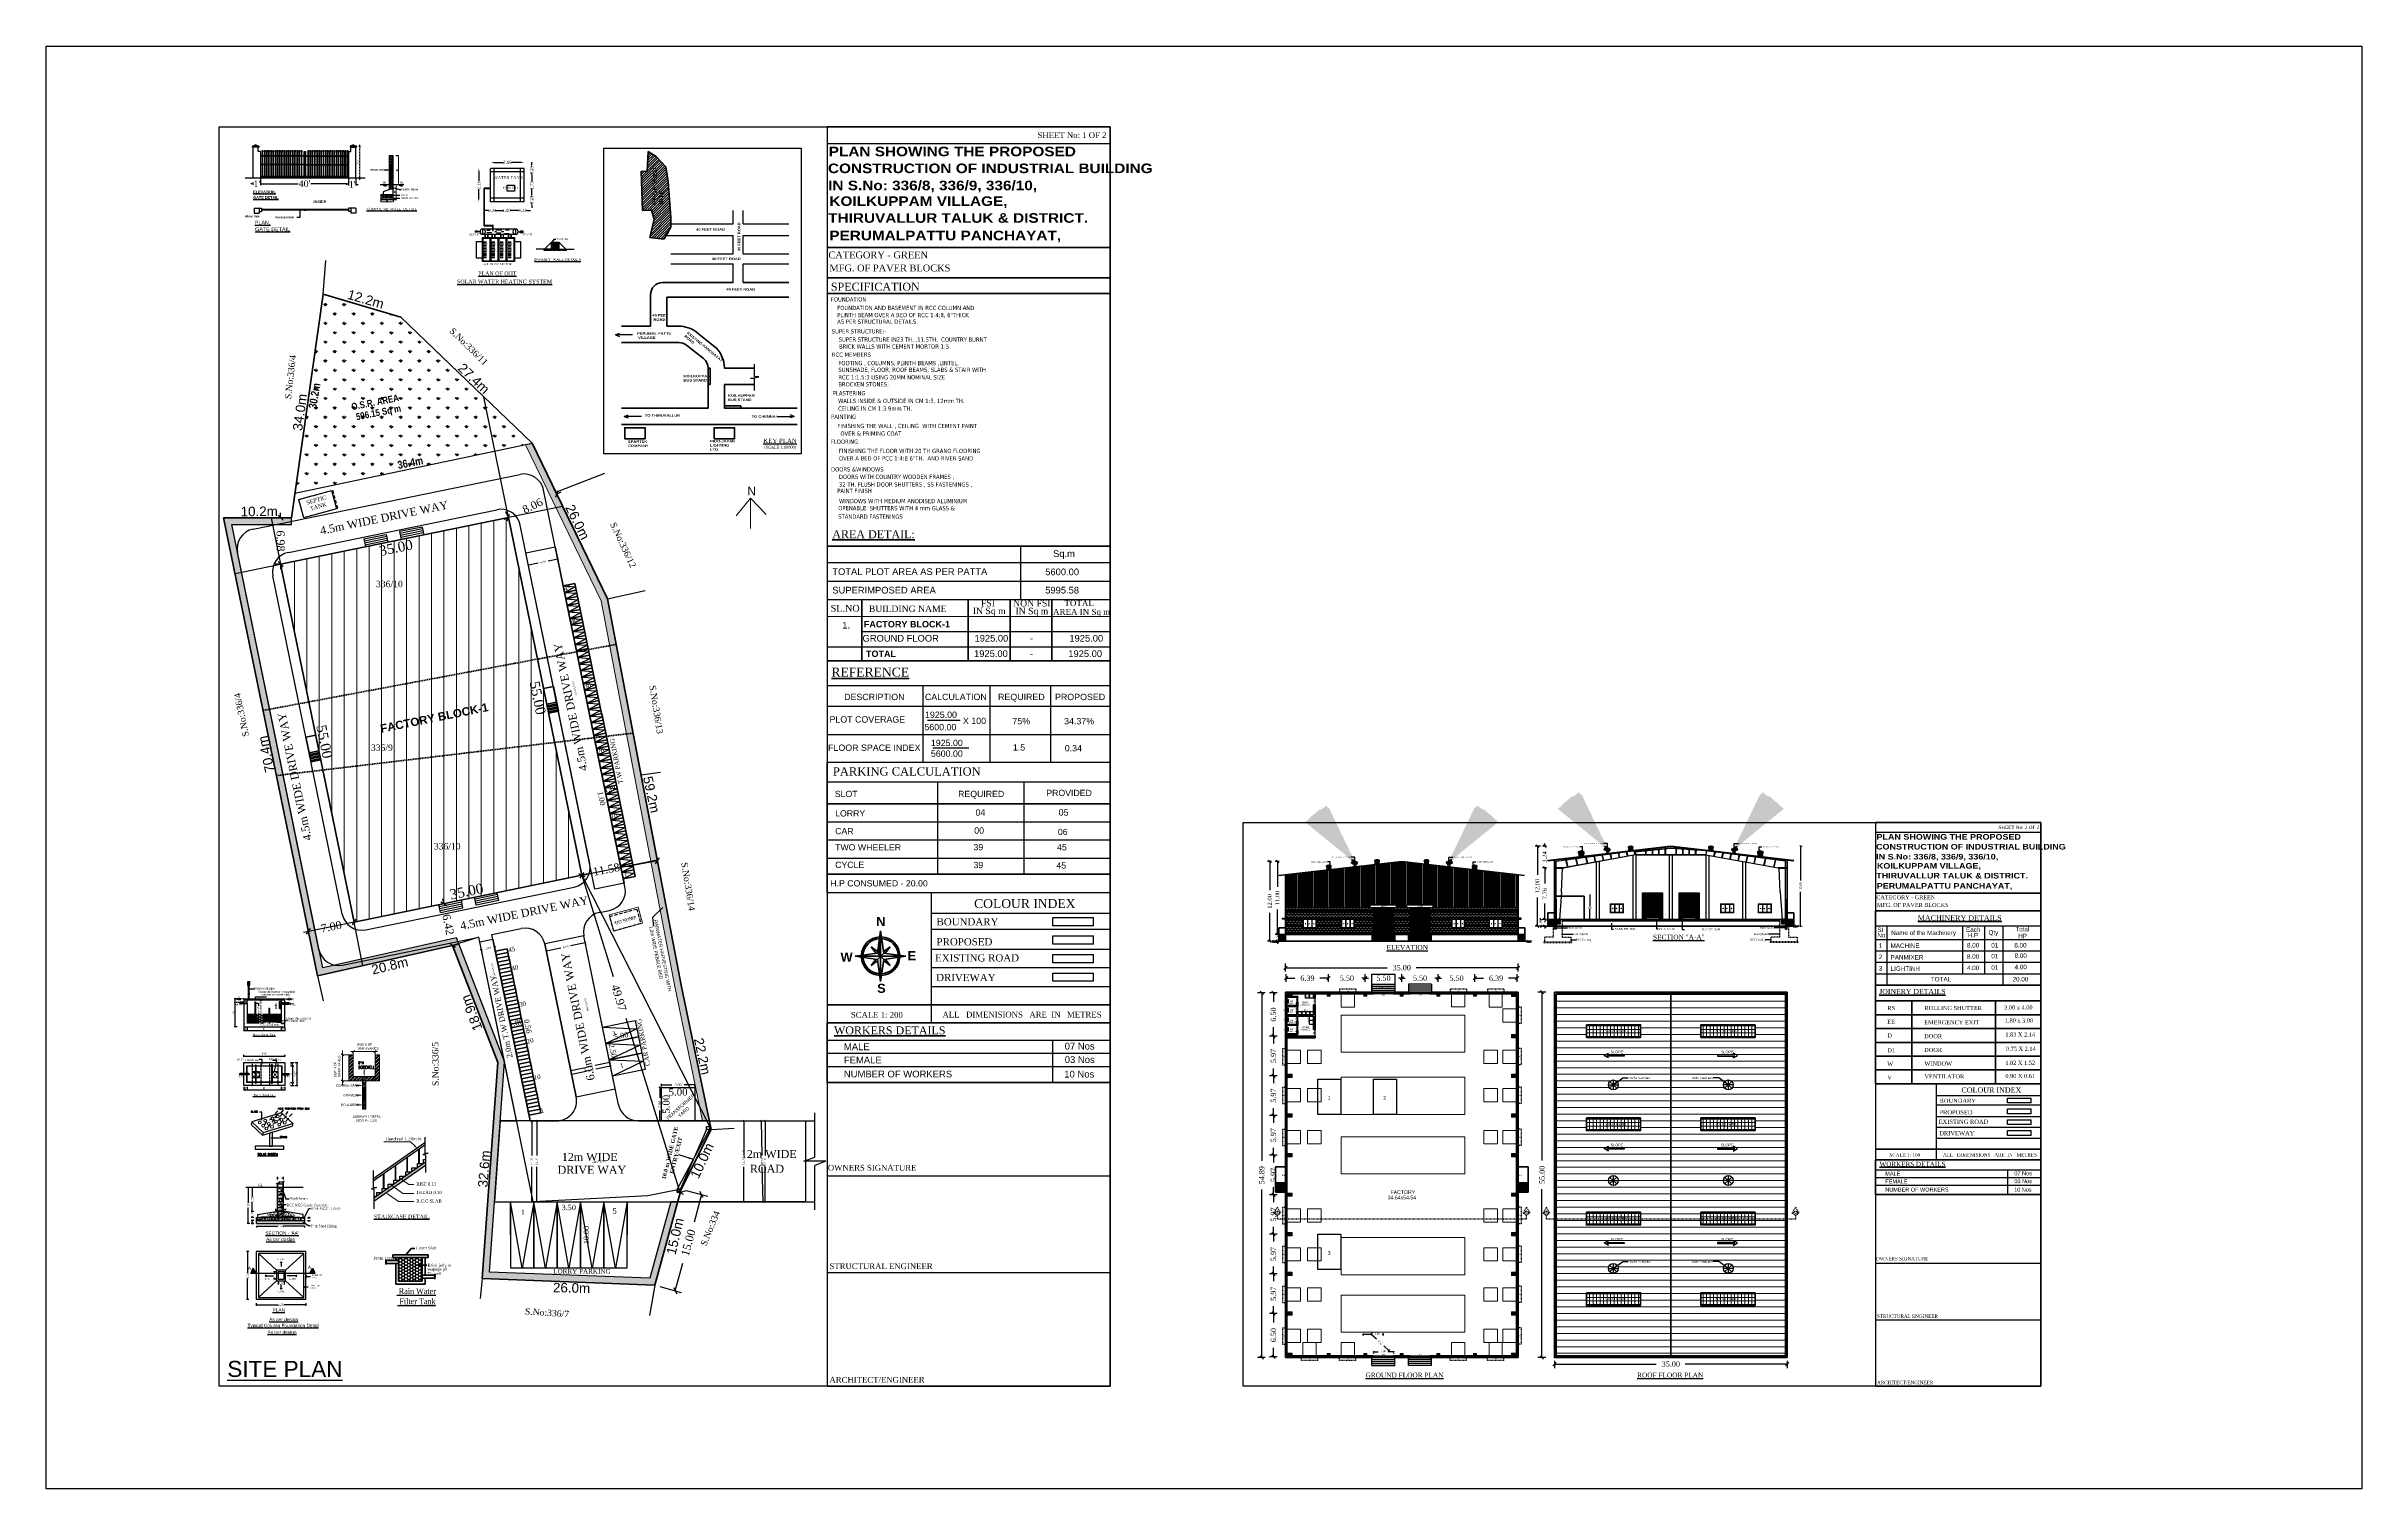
# Model space of a CAD drawing. Header units: metres. Extents: x 98347 to 98865, y -7394 to -7177.
# Drawn here: x 98346.7 to 98695, y -7393.8 to -7176.6 of the extents above; entities that cross this region are included whole.
import ezdxf
from ezdxf.enums import TextEntityAlignment as Align

# ---------------------------------------------------------------- set-up
doc = ezdxf.new("R2010")
doc.units = ezdxf.units.M
doc.header["$LTSCALE"] = 0.5
doc.header["$MEASUREMENT"] = 0
doc.header["$PDMODE"] = 66
for name, pattern in [('ACAD_ISO02W100', [15, 12, -3]), ('ACAD_ISO10W100', [18, 12, -3, 0, -3]), ('CENTER', [2, 1.25, -0.25, 0.25, -0.25]), ('DASHDOT', [1, 0.5, -0.25, 0, -0.25]), ('DOT2', [0.125, 0, -0.125]), ('HIDDEN', [0.375, 0.25, -0.125]), ('HIDDEN2', [4.7625, 3.175, -1.5875]), ('PHANTOM2', [1.25, 0.625, -0.125, 0.125, -0.125, 0.125, -0.125])]:
    doc.linetypes.add(name, pattern=pattern)
doc.layers.get('0').update_dxf_attribs({"color": 30, "lineweight": 40})
for name, color, linetype, lineweight in [('32', 1, 'Continuous', 18), ('ADIM', 9, 'Continuous', 18), ('BLK_1_FLR_0_EXIT_WIDTH_ DOOR', 7, 'Continuous', 30), ('BLK_1_FLR_0_ROOM_1_LIGHT_VENTILATION_1', 4, 'Continuous', 15), ('BLK_1_FLR_0_URINAL', 235, 'Continuous', 9), ('BLK_1_FLR_0_WASH', 60, 'Continuous', 5), ('BOR', 6, 'Continuous', 53), ('CYCLE_PARKING', 250, 'Continuous', 35), ('DIM', 5, 'Continuous', 25), ('DIST_EXIT', 7, 'Continuous', 0), ('Doors', 5, 'Continuous', 15), ('FPS LEADER', 9, 'Continuous', 0), ('furnish', 144, 'Continuous', 20), ('HAT', 8, 'Continuous', 18), ('JSC-13M-Arrow', 250, 'Continuous', 20), ('JSC-4D-Bolt', 240, 'Continuous', 18), ('JSC-J-Grouting', 9, 'Continuous', 20), ('JSC-K-Text 2', 7, 'Continuous', 20), ('JSC-L-Text 3', 7, 'Continuous', 20), ('JSC-S-Joinerys', 126, 'Continuous', 18), ('LOCATION_PLAN', 7, 'Continuous', 0), ('NORTH_DIRECTION', 7, 'Continuous', 0), ('NOTIFIED_ROAD', 183, 'Continuous', 13), ('ROAD', 7, 'Continuous', 30), ('ROAD_WIDTH', 1, 'Continuous', 18), ('SEPTIC_TANK_1', 146, 'Continuous', 30), ('STAIR', 120, 'HIDDEN', 30), ('STEEL', 7, 'Continuous', 9), ('Subdivision', 140, 'HIDDEN2', 40), ('TEXT', 11, 'Continuous', 30), ('Title Block BORDER 1', 1, 'Continuous', 20), ('UG_SUMP', 194, 'Continuous', 15), ('WALL', 7, 'Continuous', 40), ('walls', 20, 'Continuous', 30), ('WINDOW', 3, 'Continuous', 30), ('WORKSHOP_AREA', 5, 'Continuous', 25)]:
    doc.layers.add(name, color=color, linetype=linetype, lineweight=lineweight)
for name, color, linetype in [('3CON', 3, 'Continuous'), ('a940g', 7, 'Continuous'), ('AR-MISC', 155, 'Continuous'), ('AR-TEXT ROOM', 4, 'Continuous'), ('BH', 8, 'Continuous'), ('BLK_1_COVERED_AREA', 140, 'Continuous'), ('BLK_1_FLR_0_BLT_UP_AREA', 1, 'Continuous'), ('BLK_1_FLR_0_CARPET_AREA', 45, 'Continuous'), ('BLK_1_FLR_0_EXIT_WIDTH_STAIR', 1, 'Continuous'), ('BLK_1_FLR_0_REGULAR_ROOM_1', 4, 'Continuous'), ('BLK_1_FLR_0_WATER_CLOSET', 3, 'Continuous'), ('BLK_1_FLR_1_ROOF_AREA', 54, 'Continuous'), ('BLK_1_HT_OF_BLDG', 5, 'Continuous'), ('BLK_1_LVL_0_BLDG_FOOT_PRINT', 1, 'Continuous'), ('BLK_1_LVL_0_FRONT_SETBACK', 2, 'Continuous'), ('BLK_1_LVL_0_REAR_SETBACK', 11, 'Continuous'), ('BLK_1_LVL_0_SIDE_SETBACK1', 171, 'Continuous'), ('BLK_1_LVL_0_SIDE_SETBACK2', 102, 'Continuous'), ('BLK_1_PLINTH_HEIGHT', 7, 'Continuous'), ('CEN', 3, 'Continuous'), ('CEN-LI', 7, 'CENTER'), ('COL', 6, 'Continuous'), ('COLUMN', 5, 'Continuous'), ('CULVERT', 231, 'Continuous'), ('DRIVE_WAY', 5, 'Continuous'), ('E', 7, 'Continuous'), ('FOUR_WHEELER_DRIVE_WAY', 255, 'Continuous'), ('FURNITURE', 2, 'HIDDEN'), ('HATCH', 18, 'Continuous'), ('JSC-15O-Gusset Plt', 4, 'Continuous'), ('JSC-15O-Stiffener Plate', 4, 'Continuous'), ('JSC-1A-Thin', 254, 'Continuous'), ('JSC-D-Hidden', 209, 'HIDDEN'), ('JSC-E-Line', 241, 'Continuous'), ('JSC-F-Hatch', 250, 'Continuous'), ('JSC-G-Grid Line', 250, 'DASHDOT'), ('JSC-H-Dimension', 251, 'Continuous'), ('JSC-U-Steel', 21, 'Continuous'), ('Layer3', 8, 'Continuous'), ('LE', 3, 'Continuous'), ('LINE', 7, 'Continuous'), ('LORRY_PARKING', 175, 'Continuous'), ('Mild Line', 150, 'Continuous'), ('NOTE', 101, 'Continuous'), ('OBJ', 5, 'Continuous'), ('OPEN_PARKING', 30, 'Continuous'), ('OSR_PLAN', 7, 'Continuous'), ('PDF2_Geometry', 7, 'Continuous'), ('PLOT_BOUNDARY', 70, 'Continuous'), ('RWH', 130, 'Continuous'), ('SOLAR_PANEL', 3, 'Continuous'), ('Steel Beam', 120, 'Continuous'), ('SURRENDER_ROAD_WIDTH', 2, 'Continuous'), ('T', 6, 'Continuous'), ('te2', 3, 'Continuous'), ('TEX', 2, 'Continuous'), ('Thin Lines', 135, 'Continuous'), ('TRANSFORMER_YARD', 7, 'Continuous'), ('TWO_WHEELER_DRIVE_WAY', 255, 'Continuous'), ('TWO_WHEELER_PARKING', 2, 'Continuous'), ('Txt', 3, 'Continuous'), ('WAL', 3, 'Continuous')]:
    doc.layers.add(name, color=color, linetype=linetype)
doc.layers.add('BLK_1_DA_RAMP_1', color=30, linetype='Continuous', plot=False)
doc.styles.add('15', font='times.ttf', dxfattribs={"width": 0.9, "height": 1.5})
doc.styles.add('ar', font='arial.ttf')
doc.styles.add('Arial', font='swisscbi.ttf')
doc.styles.add('Arial_1', font='arial.ttf', dxfattribs={"height": 614.708084})
doc.styles.add('ARIEL', font='arial.ttf', dxfattribs={"height": 9})
doc.styles.add('CMDA 1', font='GARABD.TTF')
doc.styles.add('D', font='arial.ttf')
doc.styles.add('DIM', font='times.ttf')
doc.styles.add('ED', font='romantic.ttf', dxfattribs={"width": 0.96})
doc.styles.add('GHS', font='romans__.ttf', dxfattribs={"bigfont": 'ghs'})
doc.styles.add('JSC-Tahoma', font='tahoma.ttf')
doc.styles.add('JSC-Times New Roman', font='timesbd.ttf')
doc.styles.add('New', font='ARIALN.TTF')
doc.styles.add('off_name', font='arialbd.ttf')
doc.styles.add('R', font='times.ttf', dxfattribs={"width": 0.75})
doc.styles.add('RAM', font='dutchi.ttf')
doc.styles.add('RD', font='romand.shx')
doc.styles.add('ROMAMS', font='romans.shx')
doc.styles.add('ROMANC', font='times.ttf', dxfattribs={"width": 0.8})
doc.styles.add('ROMANS', font='stylu.ttf', dxfattribs={"width": 0.75})
doc.styles.add('RS1', font='arial.ttf', dxfattribs={"width": 0.75, "height": 1.2})
doc.styles.add('RT', font='romantic.ttf')
doc.styles.add('ST25', font='romans.shx', dxfattribs={"width": 0.8, "height": 100})
doc.styles.get("Standard").update_dxf_attribs({"font": 'times.ttf'})
doc.styles.add('style1', font='pala.ttf')
doc.styles.add('style2', font='arial.ttf')
doc.styles.add('STYLE4', font='', dxfattribs={"height": 5})
doc.styles.add('TIMES', font='times.ttf')
doc.styles.add('TITLE-THINBOLD', font='arial.ttf')
doc.styles.add('USA TEXT', font='GOTHIC.TTF')
doc.styles.add('Vish', font='arial.ttf')
doc.styles.add('YS TEXT', font='GOTHIC.TTF', dxfattribs={"width": 0.8})
doc.styles.get('STYLE4').set_extended_font_data('Arial Black')
doc.dimstyles.new('COL', dxfattribs={"dimscale": 0.6, "dimtxt": 12, "dimasz": 12, "dimexe": 18, "dimexo": 12, "dimgap": 2, "dimtad": 0, "dimdec": 1, "dimzin": 11, "dimlunit": 4, "dimtxsty": 'Standard', "dimblk": 'OBLIQUE', "dimcen": 3, "dimdle": 4, "dimclrd": 35, "dimclre": 35, "dimclrt": 2, "dimadec": 0, "dimazin": 0, "dimtfac": 1, "dimtdec": 1, "dimtix": 1, "dimtmove": 2, "dimatfit": 3, "dimfxl": 0, "dimfrac": 1, "dimarcsym": 0})
doc.dimstyles.new('Copy(5) of Standard1', dxfattribs={"dimtxt": 9, "dimasz": 12, "dimexe": 0, "dimexo": 0, "dimgap": 0.8, "dimtad": 2, "dimtoh": 1, "dimdec": 1, "dimlfac": 1.025, "dimzin": 0, "dimdsep": 46, "dimlunit": 4, "dimtxsty": 'style1', "dimcen": 0, "dimclrd": 4, "dimclre": 4, "dimclrt": 3, "dimazin": 0, "dimtfac": 1, "dimtdec": 1, "dimtofl": 0, "dimtmove": 1, "dimatfit": 2, "dimfxl": 0, "dimfrac": 2, "dimtolj": 1, "dimtzin": 0, "dimlwd": -1, "dimlwe": -1, "dimarcsym": 0})
doc.dimstyles.new('DIM-100', dxfattribs={"dimscale": 1.5, "dimtxt": 0.6, "dimasz": 0.25, "dimexe": 0, "dimexo": 0, "dimgap": 0.15, "dimtad": 1, "dimrnd": 0.005, "dimzin": 0, "dimdsep": 46, "dimtxsty": 'RS1', "dimblk": 'ARCHTICK', "dimcen": 0.25, "dimdle": 0.25, "dimclrd": 9, "dimclre": 9, "dimclrt": 4, "dimadec": 0, "dimazin": 0, "dimtfac": 1, "dimtix": 1, "dimtmove": 1, "dimatfit": 3, "dimldrblk": 'OPEN90', "dimfxl": 0, "dimtolj": 1, "dimtzin": 0, "dimarcsym": 0})
doc.dimstyles.new('DIM-175', dxfattribs={"dimscale": 180, "dimtxt": 4, "dimasz": 1, "dimexe": 2, "dimexo": 3, "dimgap": 1, "dimtad": 1, "dimdec": 1, "dimlfac": 0.001, "dimzin": 0, "dimdsep": 46, "dimtxsty": 'ROMAMS', "dimblk": 'OBLIQUE', "dimcen": 2, "dimclrd": 7, "dimclre": 7, "dimclrt": 3, "dimadec": 0, "dimazin": 0, "dimtfac": 0.3, "dimtdec": 1, "dimtix": 1, "dimtmove": 2, "dimatfit": 3, "dimfxl": 0, "dimtolj": 1, "dimtzin": 0, "dimarcsym": 0})
doc.dimstyles.new('mohan', dxfattribs={"dimtxt": 9, "dimasz": 4.5, "dimexe": 4.5, "dimexo": 9, "dimgap": 0.0625, "dimtad": 0, "dimdec": 4, "dimzin": 0, "dimdsep": 46, "dimlunit": 4, "dimtxsty": 'Standard', "dimblk": 'ARCHTICK', "dimcen": 0.09, "dimclrd": 9, "dimclre": 9, "dimclrt": 7, "dimadec": 0, "dimazin": 0, "dimtfac": 1, "dimtdec": 4, "dimtix": 1, "dimtofl": 0, "dimtmove": 2, "dimatfit": 0, "dimfxl": 0, "dimtolj": 1, "dimtzin": 0, "dimlwd": -1, "dimarcsym": 0})
doc.dimstyles.get("Standard").update_dxf_attribs({"dimtxt": 0.18, "dimasz": 0.18, "dimexe": 0.18, "dimexo": 0.0625, "dimgap": 0.09, "dimtad": 0, "dimtih": 1, "dimtoh": 1, "dimdec": 4, "dimzin": 0, "dimdsep": 46, "dimlunit": 4, "dimtxsty": 'Standard', "dimcen": 0.09, "dimadec": 0, "dimazin": 0, "dimtfac": 1, "dimtdec": 4, "dimtofl": 0, "dimtmove": 0, "dimatfit": 3, "dimfxl": 0, "dimtolj": 1, "dimtzin": 0, "dimarcsym": 0})
doc.dimstyles.new('Standard$0', dxfattribs={"dimtxt": 0.08, "dimasz": 0.05, "dimexe": 0.02, "dimexo": 0.05, "dimgap": 0.09, "dimtad": 0, "dimtih": 1, "dimtoh": 1, "dimzin": 0, "dimdsep": 46, "dimtxsty": 'Standard', "dimcen": 0.09, "dimclrd": 7, "dimclre": 7, "dimclrt": 7, "dimadec": 0, "dimazin": 0, "dimtfac": 1, "dimtofl": 0, "dimtmove": 0, "dimatfit": 3, "dimfxl": 0, "dimtolj": 1, "dimtzin": 0, "dimarcsym": 0})
doc.dimstyles.new('STANDARD$7', dxfattribs={"dimtxt": 0.18, "dimasz": 7, "dimexe": 0.18, "dimexo": 0.0625, "dimgap": 0.09, "dimtad": 0, "dimtih": 1, "dimtoh": 1, "dimdec": 3, "dimzin": 0, "dimdsep": 46, "dimtxsty": 'ROMANS', "dimcen": 0.09, "dimclrd": 3, "dimclrt": 2, "dimaunit": 1, "dimadec": 0, "dimazin": 0, "dimtfac": 1, "dimtdec": 3, "dimtofl": 0, "dimtmove": 2, "dimatfit": 3, "dimfxl": 0, "dimtolj": 1, "dimtzin": 0, "dimarcsym": 0})
pattern_1 = [(90, (72668.387, 3378.208), (-1.875, 3e-16), [])]
pattern_2 = [(90, (72660.93519, 3280.62256), (-0.15375, 0), [])]
pattern_3 = [(0, (72660.93519, 3280.62256), (0.239995887, 0.239995887), [0.4687419667, -0.011249807]), (0, (72660.6952, 3280.63381), (0.239995887, 0.239995887), [0.4687419667, -0.011249807]), (90, (72660.93519, 3280.62256), (-0.239995887, 0.239995887), [-0.251245694, 0.2287460797]), (90, (72660.92394, 3280.62256), (-0.239995887, 0.239995887), [-0.251245694, 0.2287460797])]
pattern_4 = [(90, (72660.93519, 3280.62256), (-0.125, 0), [])]
pattern_5 = [(90, (124440.30215, 3280.62256), (0.125, 0), [])]
pattern_6 = [(0, (72658.3203, 3304.6199), (2e-16, 1), [])]

# ---------------------------------------------------------------- blocks, each defined once
blk = doc.blocks.new('A$C773F51A3')
at = {"layer": 'DIM'}
for p, q in [((1.38, 6.64), (1.38, 12.2)), ((2.76, 6.1), (0, 6.1)), ((1.38, 0), (1.38, 5.56))]:
    blk.add_line(p, q, dxfattribs=at)
for points in [[(0, 6.1), (1.38, 6.64)], [(2.76, 6.1), (1.38, 5.56)]]:
    blk.add_lwpolyline(points, dxfattribs=at)
blk = doc.blocks.new('NORTH')
blk.add_hatch(color=3).paths.add_polyline_path([(-166, -166), (0, 0), (-1325, 0)])
for p, q in [((-166, 166), (0, 1325)), ((0, 0), (0, 1325)), ((0, 1325), (166, 166)), ((-1325, 0), (-166, 166)), ((-1325, 0), (0, 0)), ((-249, 166), (-497, 497)), ((-497, 497), (-166, 248)), ((0, 0), (-166, 166)), ((0, 0), (-166, -166)), ((166, 166), (0, 0)), ((0, 0), (1325, 0)), ((0, -1325), (0, 0)), ((166, -166), (0, 0)), ((166, 249), (497, 497)), ((166, 166), (1325, 0)), ((1325, 0), (166, -166)), ((497, 497), (248, 166)), ((-166, -166), (-1325, 0)), ((-497, -497), (-248, -166)), ((-166, -249), (-497, -497)), ((0, -1325), (-166, -166)), ((166, -166), (0, -1325)), ((497, -497), (166, -248)), ((249, -166), (497, -497))]:
    blk.add_line(p, q)
at = {"extrusion": (0, 0, -1)}
for major_axis, start_param, end_param in [((0, 1008), -1.5259513, -0.0455322), ((0, 926), -1.5092488, -0.0622454), ((0, 1008), 0.0448214, 1.5252405), ((0, 926), 0.0615121, 1.5085156), ((0, 1008), 3.1864288, 4.6668479), ((0, 926), 3.2031392, 4.6501427), ((0, 1008), 1.6156273, 3.0960464), ((0, 926), 1.6323287, 3.0793322)]:
    blk.add_ellipse((0, 0), major_axis=major_axis, ratio=1, start_param=start_param, end_param=end_param, dxfattribs=at)
blk = doc.blocks.new('GDFGGDS')
at = {"layer": 'DIM'}
blk.add_lwpolyline([(16809.07, -2900.89), (16808.73, -2897.41), (16818.69, -2896.46), (16819.02, -2899.95)], close=True, dxfattribs=at)
blk.add_lwpolyline([(16819.02, -2899.95), (16808.9, -2899.15), (16818.69, -2896.46)], dxfattribs=at)
blk = doc.blocks.new('A$C6B164F6C')
at = {"layer": 'DIM'}
blk.add_lwpolyline([(0, 1.8), (1, 1.8), (1, 0), (0, 0)], close=True, dxfattribs=at)
blk.add_lwpolyline([(0, 0), (0.5, 1.8), (1, 0)], dxfattribs=at)
blk = doc.blocks.new('SVDFSVDFSVDS')
at = {"layer": 'DIM'}
blk.add_lwpolyline([(16829.75, -2889.74), (16832.25, -2889.74), (16832.25, -2894.74), (16829.75, -2894.74)], close=True, dxfattribs=at)
blk.add_lwpolyline([(16829.75, -2894.74), (16831, -2889.74), (16832.25, -2894.74)], dxfattribs=at)
blk = doc.blocks.new('*D112')
at = {"layer": 'Defpoints', "color": 0}
for p in [(98439.24, -7333.38), (98444.24, -7333.38), (98444.24, -7334.05)]:
    blk.add_point(p, dxfattribs=at)
at = {"layer": 'DIM', "color": 0, "insert": (98441.74, -7334.05), "char_height": 1.08, "attachment_point": 5, "style": 'DIM'}
blk.add_mtext('\\A1;5.00', dxfattribs=at)
blk = doc.blocks.new('_Oblique')
at = {"color": 0, "linetype": 'ByBlock', "lineweight": -2}
blk.add_line((-0.5, -0.5), (0.5, 0.5), dxfattribs=at)
blk = doc.blocks.new('*D113')
at = {"layer": 'Defpoints', "color": 0}
for p in [(98439.24, -7333.38), (98439.24, -7338.38), (98439.94, -7338.38)]:
    blk.add_point(p, dxfattribs=at)
at = {"layer": 'DIM', "color": 0, "insert": (98439.94, -7335.88), "char_height": 1.08, "attachment_point": 5, "rotation": 90, "style": 'DIM'}
blk.add_mtext('\\A1;5.00', dxfattribs=at)
blk = doc.blocks.new('VGSGGG')
at = {"layer": 'JSC-1A-Thin', "lineweight": 9, "extrusion": (-0.000697341, -0.000131776, 1)}
blk.add_line((93333.97, -4535.18, 0), (93333.98, -4535.27), dxfattribs=at)
at = {"layer": 'JSC-1A-Thin', "lineweight": 9, "extrusion": (-0.000697341, -0.000131776, 1), "elevation": -64.49}
for points in [[(93333.33, -4534.97), (93333.31, -4534.95), (93333.3, -4534.94), (93333.29, -4534.93), (93333.28, -4534.91), (93333.27, -4534.89), (93333.26, -4534.88), (93333.25, -4534.86), (93333.25, -4534.84), (93333.25, -4534.82), (93333.25, -4534.8), (93333.25, -4534.78), (93333.25, -4534.77), (93333.26, -4534.75), (93333.27, -4534.73), (93333.28, -4534.71), (93333.29, -4534.7), (93333.3, -4534.68), (93333.31, -4534.67), (93333.33, -4534.66), (93333.34, -4534.65), (93333.36, -4534.64), (93333.38, -4534.63), (93333.4, -4534.63), (93333.42, -4534.63), (93333.43, -4534.63), (93333.45, -4534.63)], [(93333.33, -4534.97), (93333.31, -4534.95), (93333.3, -4534.94), (93333.29, -4534.92), (93333.28, -4534.91), (93333.27, -4534.89), (93333.26, -4534.87), (93333.26, -4534.85), (93333.26, -4534.84), (93333.26, -4534.82), (93333.26, -4534.8), (93333.26, -4534.78), (93333.27, -4534.76), (93333.27, -4534.74), (93333.28, -4534.73), (93333.29, -4534.71), (93333.3, -4534.69), (93333.31, -4534.68), (93333.33, -4534.67), (93333.35, -4534.66), (93333.36, -4534.65), (93333.38, -4534.64), (93333.4, -4534.63), (93333.42, -4534.63), (93333.43, -4534.63), (93333.45, -4534.63)], [(93333.3, -4535.18), (93333.29, -4535.37)], [(93333.3, -4535.18), (93333.33, -4535.18)], [(93333.49, -4534.63), (93333.47, -4534.63), (93333.45, -4534.63), (93333.43, -4534.64), (93333.42, -4534.65), (93333.4, -4534.66), (93333.38, -4534.67), (93333.37, -4534.68), (93333.36, -4534.69), (93333.35, -4534.71), (93333.34, -4534.72), (93333.33, -4534.74), (93333.32, -4534.76), (93333.31, -4534.78), (93333.31, -4534.8), (93333.31, -4534.82), (93333.31, -4534.83), (93333.31, -4534.85), (93333.32, -4534.87), (93333.32, -4534.89), (93333.33, -4534.91), (93333.34, -4534.92), (93333.35, -4534.94), (93333.36, -4534.95), (93333.38, -4534.97), (93333.36, -4534.95), (93333.35, -4534.93), (93333.34, -4534.92), (93333.34, -4534.9), (93333.33, -4534.88), (93333.32, -4534.86), (93333.32, -4534.84), (93333.32, -4534.82), (93333.32, -4534.8), (93333.33, -4534.78), (93333.33, -4534.76), (93333.34, -4534.74), (93333.35, -4534.73), (93333.36, -4534.71), (93333.37, -4534.69), (93333.38, -4534.68), (93333.4, -4534.67), (93333.41, -4534.65), (93333.43, -4534.65), (93333.45, -4534.64), (93333.47, -4534.63), (93333.49, -4534.63)], [(93333.94, -4535.08), (93333.31, -4535.08)], [(93333.31, -4535.17), (93333.94, -4535.17), (93333.94, -4535.08)], [(93333.31, -4535.17), (93333.31, -4535.08)], [(93333.93, -4534.97), (93333.33, -4534.97)], [(93333.33, -4535.08), (93333.33, -4534.97)], [(93333.93, -4535.01), (93333.33, -4535.01)], [(93333.33, -4535.09), (93333.33, -4535.09)], [(93333.33, -4535.09), (93333.33, -4535.09)], [(93333.33, -4535.09), (93333.33, -4535.09)], [(93333.33, -4535.09), (93333.33, -4535.09)], [(93333.33, -4535.09), (93333.33, -4535.09)], [(93333.33, -4535.09), (93333.33, -4535.09)], [(93333.33, -4535.09), (93333.33, -4535.09)], [(93333.33, -4535.1), (93333.33, -4535.1)], [(93333.33, -4535.1), (93333.33, -4535.1)], [(93333.33, -4535.1), (93333.33, -4535.1)], [(93333.33, -4535.1), (93333.33, -4535.11)], [(93333.33, -4535.11), (93333.33, -4535.11)], [(93333.33, -4535.11), (93333.33, -4535.11)], [(93333.33, -4535.11), (93333.33, -4535.11)], [(93333.33, -4535.11), (93333.33, -4535.12)], [(93333.33, -4535.12), (93333.33, -4535.12)], [(93333.33, -4535.12), (93333.33, -4535.12)], [(93333.33, -4535.12), (93333.33, -4535.13)], [(93333.33, -4535.13), (93333.33, -4535.13)], [(93333.33, -4535.13), (93333.33, -4535.13)], [(93333.33, -4535.13), (93333.33, -4535.13)], [(93333.33, -4535.13), (93333.33, -4535.14)], [(93333.33, -4535.14), (93333.33, -4535.14)], [(93333.33, -4535.14), (93333.33, -4535.14)], [(93333.33, -4535.14), (93333.33, -4535.14)], [(93333.33, -4535.14), (93333.33, -4535.15)], [(93333.33, -4535.15), (93333.33, -4535.15)], [(93333.33, -4535.15), (93333.33, -4535.15)], [(93333.33, -4535.15), (93333.33, -4535.15)], [(93333.33, -4535.16), (93333.33, -4535.16)], [(93333.33, -4535.16), (93333.33, -4535.16)], [(93333.33, -4535.16), (93333.33, -4535.16)], [(93333.33, -4535.16), (93333.33, -4535.16)], [(93333.33, -4535.17), (93333.33, -4535.17)], [(93333.33, -4535.17), (93333.33, -4535.17)], [(93333.33, -4535.17), (93333.33, -4535.17)], [(93333.33, -4535.17), (93333.33, -4535.18)], [(93333.33, -4535.18), (93333.33, -4535.18)], [(93333.33, -4535.18), (93333.33, -4535.18)], [(93333.33, -4535.18), (93333.33, -4535.18)], [(93333.33, -4535.18), (93333.33, -4535.18)], [(93333.33, -4535.18), (93333.33, -4535.18)], [(93333.33, -4535.18), (93333.33, -4535.18)], [(93333.34, -4535.09), (93333.34, -4535.09)], [(93333.34, -4535.09), (93333.34, -4535.09)], [(93333.34, -4535.09), (93333.34, -4535.09)], [(93333.34, -4535.09), (93333.33, -4535.09)], [(93333.34, -4535.18), (93333.34, -4535.18)], [(93333.34, -4535.18), (93333.34, -4535.18)], [(93333.34, -4535.18), (93333.34, -4535.18)], [(93333.34, -4535.18), (93333.33, -4535.18)], [(93333.38, -4534.97), (93333.34, -4535.01)], [(93333.35, -4535.09), (93333.35, -4535.09)], [(93333.35, -4535.09), (93333.35, -4535.09)], [(93333.35, -4535.09), (93333.35, -4535.09)], [(93333.35, -4535.09), (93333.34, -4535.09)], [(93333.35, -4535.18), (93333.35, -4535.18)], [(93333.35, -4535.18), (93333.35, -4535.18)], [(93333.35, -4535.18), (93333.35, -4535.18)], [(93333.35, -4535.18), (93333.34, -4535.18)], [(93333.36, -4535.09), (93333.36, -4535.09)], [(93333.36, -4535.09), (93333.36, -4535.09)], [(93333.36, -4535.09), (93333.36, -4535.09)], [(93333.36, -4535.18), (93333.36, -4535.18)], [(93333.36, -4535.18), (93333.36, -4535.18)], [(93333.36, -4535.18), (93333.36, -4535.18)], [(93333.43, -4534.97), (93333.42, -4534.95), (93333.41, -4534.94), (93333.4, -4534.92), (93333.39, -4534.9), (93333.38, -4534.88), (93333.38, -4534.86), (93333.37, -4534.84), (93333.37, -4534.82), (93333.37, -4534.8), (93333.38, -4534.78), (93333.38, -4534.76), (93333.39, -4534.74), (93333.39, -4534.73), (93333.4, -4534.71), (93333.42, -4534.69), (93333.43, -4534.68), (93333.45, -4534.66), (93333.46, -4534.65), (93333.48, -4534.64), (93333.5, -4534.63), (93333.52, -4534.63)], [(93333.37, -4535.09), (93333.37, -4535.09)], [(93333.37, -4535.09), (93333.37, -4535.09)], [(93333.37, -4535.09), (93333.37, -4535.09)], [(93333.37, -4535.09), (93333.36, -4535.09)], [(93333.37, -4535.18), (93333.37, -4535.18)], [(93333.37, -4535.18), (93333.37, -4535.18)], [(93333.37, -4535.18), (93333.37, -4535.18)], [(93333.37, -4535.18), (93333.36, -4535.18)], [(93333.43, -4534.97), (93333.42, -4534.95), (93333.41, -4534.93), (93333.4, -4534.91), (93333.39, -4534.9), (93333.39, -4534.88), (93333.38, -4534.86), (93333.38, -4534.84), (93333.38, -4534.82), (93333.38, -4534.79), (93333.39, -4534.77), (93333.39, -4534.76), (93333.4, -4534.74), (93333.41, -4534.72), (93333.42, -4534.7), (93333.43, -4534.68), (93333.45, -4534.67), (93333.46, -4534.66), (93333.48, -4534.64), (93333.5, -4534.63), (93333.52, -4534.63)], [(93333.38, -4535.09), (93333.38, -4535.09)], [(93333.38, -4535.09), (93333.38, -4535.09)], [(93333.38, -4535.09), (93333.37, -4535.09)], [(93333.38, -4535.18), (93333.38, -4535.18)], [(93333.38, -4535.18), (93333.38, -4535.18)], [(93333.38, -4535.18), (93333.37, -4535.18)], [(93333.39, -4535.09), (93333.39, -4535.09)], [(93333.39, -4535.09), (93333.39, -4535.09)], [(93333.39, -4535.09), (93333.39, -4535.09)], [(93333.38, -4535.09), (93333.38, -4535.09)], [(93333.39, -4535.18), (93333.39, -4535.18)], [(93333.39, -4535.18), (93333.39, -4535.18)], [(93333.39, -4535.18), (93333.39, -4535.18)], [(93333.38, -4535.18), (93333.38, -4535.18)], [(93333.43, -4534.97), (93333.4, -4535.01)], [(93333.4, -4535.09), (93333.4, -4535.09)], [(93333.4, -4535.09), (93333.4, -4535.09)], [(93333.4, -4535.09), (93333.4, -4535.09)], [(93333.39, -4535.09), (93333.39, -4535.09)], [(93333.4, -4535.18), (93333.4, -4535.18)], [(93333.4, -4535.18), (93333.4, -4535.18)], [(93333.4, -4535.18), (93333.4, -4535.18)], [(93333.39, -4535.18), (93333.39, -4535.18)], [(93333.41, -4535.09), (93333.41, -4535.09)], [(93333.41, -4535.09), (93333.41, -4535.09)], [(93333.41, -4535.09), (93333.4, -4535.09)], [(93333.41, -4535.18), (93333.41, -4535.18)], [(93333.41, -4535.18), (93333.41, -4535.18)], [(93333.41, -4535.18), (93333.4, -4535.18)], [(93333.42, -4535.09), (93333.42, -4535.09)], [(93333.42, -4535.09), (93333.42, -4535.09)], [(93333.42, -4535.09), (93333.42, -4535.09)], [(93333.41, -4535.09), (93333.41, -4535.09)], [(93333.42, -4535.18), (93333.42, -4535.18)], [(93333.42, -4535.18), (93333.42, -4535.18)], [(93333.42, -4535.18), (93333.42, -4535.18)], [(93333.41, -4535.18), (93333.41, -4535.18)], [(93333.43, -4535.09), (93333.43, -4535.09)], [(93333.43, -4535.09), (93333.43, -4535.09)], [(93333.43, -4535.09), (93333.43, -4535.09)], [(93333.42, -4535.09), (93333.42, -4535.09)], [(93333.43, -4535.18), (93333.43, -4535.18)], [(93333.43, -4535.18), (93333.43, -4535.18)], [(93333.43, -4535.18), (93333.43, -4535.18)], [(93333.42, -4535.18), (93333.42, -4535.18)], [(93333.49, -4534.97), (93333.48, -4534.95), (93333.47, -4534.93), (93333.46, -4534.91), (93333.45, -4534.9), (93333.44, -4534.88), (93333.44, -4534.86), (93333.43, -4534.83), (93333.43, -4534.81), (93333.43, -4534.79), (93333.44, -4534.77), (93333.44, -4534.75), (93333.45, -4534.73), (93333.46, -4534.71), (93333.47, -4534.7), (93333.48, -4534.68), (93333.49, -4534.66), (93333.51, -4534.65), (93333.53, -4534.64), (93333.54, -4534.63)], [(93333.44, -4535.09), (93333.44, -4535.09)], [(93333.44, -4535.09), (93333.44, -4535.09)], [(93333.44, -4535.09), (93333.44, -4535.09)], [(93333.44, -4535.09), (93333.43, -4535.09)], [(93333.44, -4535.18), (93333.44, -4535.18)], [(93333.44, -4535.18), (93333.44, -4535.18)], [(93333.44, -4535.18), (93333.44, -4535.18)], [(93333.44, -4535.18), (93333.43, -4535.18)], [(93333.49, -4534.97), (93333.48, -4534.95), (93333.47, -4534.93), (93333.46, -4534.91), (93333.45, -4534.89), (93333.45, -4534.87), (93333.45, -4534.85), (93333.44, -4534.83), (93333.45, -4534.81), (93333.45, -4534.78), (93333.45, -4534.76), (93333.46, -4534.74), (93333.47, -4534.72), (93333.47, -4534.71), (93333.49, -4534.69), (93333.5, -4534.67), (93333.51, -4534.65), (93333.53, -4534.64), (93333.54, -4534.63)], [(93333.45, -4535.09), (93333.45, -4535.09)], [(93333.45, -4535.09), (93333.45, -4535.09)], [(93333.45, -4535.09), (93333.45, -4535.09)], [(93333.45, -4535.18), (93333.45, -4535.18)], [(93333.45, -4535.18), (93333.45, -4535.18)], [(93333.45, -4535.18), (93333.45, -4535.18)], [(93333.8, -4534.63), (93333.45, -4534.63)], [(93333.49, -4534.97), (93333.46, -4535.01)], [(93333.46, -4535.09), (93333.46, -4535.09)], [(93333.46, -4535.09), (93333.46, -4535.09)], [(93333.46, -4535.09), (93333.46, -4535.09)], [(93333.45, -4535.09), (93333.45, -4535.09)], [(93333.46, -4535.18), (93333.46, -4535.18)], [(93333.46, -4535.18), (93333.46, -4535.18)], [(93333.46, -4535.18), (93333.46, -4535.18)], [(93333.45, -4535.18), (93333.45, -4535.18)], [(93333.47, -4535.09), (93333.47, -4535.09)], [(93333.47, -4535.09), (93333.47, -4535.09)], [(93333.47, -4535.09), (93333.46, -4535.09)], [(93333.47, -4535.18), (93333.47, -4535.18)], [(93333.47, -4535.18), (93333.47, -4535.18)], [(93333.47, -4535.18), (93333.46, -4535.18)], [(93333.48, -4535.09), (93333.48, -4535.09)], [(93333.48, -4535.09), (93333.48, -4535.09)], [(93333.48, -4535.09), (93333.47, -4535.09)], [(93333.47, -4535.09), (93333.47, -4535.09)], [(93333.48, -4535.18), (93333.48, -4535.18)], [(93333.48, -4535.18), (93333.48, -4535.18)], [(93333.48, -4535.18), (93333.47, -4535.18)], [(93333.47, -4535.18), (93333.47, -4535.18)], [(93333.49, -4534.63), (93333.51, -4534.62), (93333.53, -4534.61), (93333.55, -4534.6), (93333.58, -4534.6), (93333.6, -4534.59), (93333.63, -4534.59), (93333.65, -4534.59), (93333.68, -4534.6), (93333.7, -4534.6), (93333.72, -4534.61), (93333.75, -4534.62), (93333.77, -4534.63)], [(93333.56, -4534.97), (93333.54, -4534.95), (93333.53, -4534.94), (93333.52, -4534.92), (93333.51, -4534.9), (93333.5, -4534.88), (93333.5, -4534.86), (93333.49, -4534.84), (93333.49, -4534.82), (93333.49, -4534.8), (93333.49, -4534.78), (93333.49, -4534.76), (93333.5, -4534.74), (93333.5, -4534.72), (93333.51, -4534.7), (93333.52, -4534.69), (93333.53, -4534.67), (93333.55, -4534.65), (93333.56, -4534.64), (93333.58, -4534.63)], [(93333.49, -4535.09), (93333.49, -4535.09)], [(93333.49, -4535.09), (93333.49, -4535.09)], [(93333.49, -4535.09), (93333.49, -4535.09)], [(93333.48, -4535.09), (93333.48, -4535.09)], [(93333.49, -4535.18), (93333.49, -4535.18)], [(93333.49, -4535.18), (93333.49, -4535.18)], [(93333.49, -4535.18), (93333.49, -4535.18)], [(93333.48, -4535.18), (93333.48, -4535.18)], [(93333.56, -4534.97), (93333.55, -4534.95), (93333.53, -4534.93), (93333.52, -4534.91), (93333.52, -4534.89), (93333.51, -4534.87), (93333.5, -4534.85), (93333.5, -4534.83), (93333.5, -4534.8), (93333.5, -4534.78), (93333.51, -4534.76), (93333.51, -4534.74), (93333.52, -4534.72), (93333.53, -4534.7), (93333.54, -4534.68), (93333.55, -4534.66), (93333.56, -4534.64), (93333.58, -4534.63)], [(93333.5, -4535.09), (93333.5, -4535.09)], [(93333.5, -4535.09), (93333.5, -4535.09)], [(93333.5, -4535.09), (93333.5, -4535.09)], [(93333.5, -4535.09), (93333.49, -4535.09)], [(93333.5, -4535.18), (93333.5, -4535.18)], [(93333.5, -4535.18), (93333.5, -4535.18)], [(93333.5, -4535.18), (93333.5, -4535.18)], [(93333.5, -4535.18), (93333.49, -4535.18)], [(93333.51, -4535.09), (93333.51, -4535.09)], [(93333.51, -4535.09), (93333.51, -4535.09)], [(93333.51, -4535.09), (93333.5, -4535.09)], [(93333.51, -4535.18), (93333.51, -4535.18)], [(93333.51, -4535.18), (93333.51, -4535.18)], [(93333.51, -4535.18), (93333.5, -4535.18)], [(93333.52, -4535.09), (93333.52, -4535.09)], [(93333.52, -4535.09), (93333.52, -4535.09)], [(93333.52, -4535.09), (93333.52, -4535.09)], [(93333.51, -4535.09), (93333.51, -4535.09)], [(93333.52, -4535.18), (93333.52, -4535.18)], [(93333.52, -4535.18), (93333.52, -4535.18)], [(93333.52, -4535.18), (93333.52, -4535.18)], [(93333.51, -4535.18), (93333.51, -4535.18)], [(93333.56, -4534.97), (93333.53, -4535.01)], [(93333.53, -4535.09), (93333.53, -4535.09)], [(93333.53, -4535.09), (93333.53, -4535.09)], [(93333.53, -4535.09), (93333.53, -4535.09)], [(93333.53, -4535.09), (93333.52, -4535.09)], [(93333.53, -4535.18), (93333.53, -4535.18)], [(93333.53, -4535.18), (93333.53, -4535.18)], [(93333.53, -4535.18), (93333.53, -4535.18)], [(93333.53, -4535.18), (93333.52, -4535.18)], [(93333.54, -4535.09), (93333.54, -4535.09)], [(93333.54, -4535.09), (93333.54, -4535.09)], [(93333.54, -4535.09), (93333.54, -4535.09)], [(93333.54, -4535.09), (93333.53, -4535.09)], [(93333.54, -4535.18), (93333.54, -4535.18)], [(93333.54, -4535.18), (93333.54, -4535.18)], [(93333.54, -4535.18), (93333.54, -4535.18)], [(93333.54, -4535.18), (93333.53, -4535.18)], [(93333.63, -4534.97), (93333.61, -4534.95), (93333.6, -4534.94), (93333.59, -4534.92), (93333.58, -4534.91), (93333.57, -4534.89), (93333.56, -4534.87), (93333.55, -4534.85), (93333.55, -4534.84), (93333.54, -4534.82), (93333.54, -4534.8), (93333.54, -4534.78), (93333.55, -4534.76), (93333.55, -4534.74), (93333.56, -4534.72), (93333.57, -4534.7), (93333.58, -4534.68), (93333.59, -4534.67), (93333.6, -4534.65), (93333.61, -4534.64), (93333.63, -4534.63)], [(93333.55, -4535.09), (93333.55, -4535.09)], [(93333.55, -4535.09), (93333.55, -4535.09)], [(93333.55, -4535.09), (93333.55, -4535.09)], [(93333.55, -4535.18), (93333.55, -4535.18)], [(93333.55, -4535.18), (93333.55, -4535.18)], [(93333.55, -4535.18), (93333.55, -4535.18)], [(93333.63, -4534.97), (93333.61, -4534.95), (93333.6, -4534.93), (93333.59, -4534.92), (93333.58, -4534.9), (93333.57, -4534.88), (93333.56, -4534.86), (93333.56, -4534.84), (93333.56, -4534.82), (93333.56, -4534.8), (93333.56, -4534.77), (93333.56, -4534.75), (93333.56, -4534.73), (93333.57, -4534.71), (93333.58, -4534.69), (93333.59, -4534.67), (93333.6, -4534.66), (93333.61, -4534.64), (93333.63, -4534.63)], [(93333.56, -4535.09), (93333.56, -4535.09)], [(93333.56, -4535.09), (93333.56, -4535.09)], [(93333.56, -4535.09), (93333.56, -4535.09)], [(93333.56, -4535.09), (93333.55, -4535.09)], [(93333.56, -4535.18), (93333.56, -4535.18)], [(93333.56, -4535.18), (93333.56, -4535.18)], [(93333.56, -4535.18), (93333.56, -4535.18)], [(93333.56, -4535.18), (93333.55, -4535.18)], [(93333.57, -4535.09), (93333.57, -4535.09)], [(93333.57, -4535.09), (93333.57, -4535.09)], [(93333.57, -4535.09), (93333.56, -4535.09)], [(93333.57, -4535.18), (93333.57, -4535.18)], [(93333.57, -4535.18), (93333.57, -4535.18)], [(93333.57, -4535.18), (93333.56, -4535.18)], [(93333.58, -4535.09), (93333.58, -4535.09)], [(93333.58, -4535.09), (93333.58, -4535.09)], [(93333.58, -4535.09), (93333.58, -4535.09)], [(93333.57, -4535.09), (93333.57, -4535.09)], [(93333.58, -4535.18), (93333.58, -4535.18)], [(93333.58, -4535.18), (93333.58, -4535.18)], [(93333.58, -4535.18), (93333.58, -4535.18)], [(93333.57, -4535.18), (93333.57, -4535.18)], [(93333.59, -4535.09), (93333.59, -4535.09)], [(93333.59, -4535.09), (93333.59, -4535.09)], [(93333.59, -4535.09), (93333.59, -4535.09)], [(93333.59, -4535.09), (93333.58, -4535.09)], [(93333.59, -4535.18), (93333.59, -4535.18)], [(93333.59, -4535.18), (93333.59, -4535.18)], [(93333.59, -4535.18), (93333.59, -4535.18)], [(93333.59, -4535.18), (93333.58, -4535.18)], [(93333.63, -4534.97), (93333.6, -4535.01)], [(93333.6, -4535.09), (93333.6, -4535.09)], [(93333.6, -4535.09), (93333.6, -4535.09)], [(93333.6, -4535.09), (93333.59, -4535.09)], [(93333.6, -4535.18), (93333.6, -4535.18)], [(93333.6, -4535.18), (93333.6, -4535.18)], [(93333.6, -4535.18), (93333.59, -4535.18)], [(93333.61, -4535.09), (93333.61, -4535.09)], [(93333.61, -4535.09), (93333.61, -4535.09)], [(93333.61, -4535.09), (93333.61, -4535.09)], [(93333.6, -4535.09), (93333.6, -4535.09)], [(93333.61, -4535.18), (93333.61, -4535.18)], [(93333.61, -4535.18), (93333.61, -4535.18)], [(93333.61, -4535.18), (93333.61, -4535.18)], [(93333.6, -4535.18), (93333.6, -4535.18)], [(93333.63, -4534.55), (93333.62, -4534.55)], [(93333.62, -4534.55), (93333.62, -4534.58)], [(93333.64, -4534.58), (93333.61, -4534.58), (93333.61, -4534.59), (93333.64, -4534.59), (93333.64, -4534.58)], [(93333.62, -4535.09), (93333.62, -4535.09)], [(93333.62, -4535.09), (93333.62, -4535.09)], [(93333.62, -4535.09), (93333.62, -4535.09)], [(93333.61, -4535.09), (93333.61, -4535.09)], [(93333.62, -4535.18), (93333.62, -4535.18)], [(93333.62, -4535.18), (93333.62, -4535.18)], [(93333.62, -4535.18), (93333.62, -4535.18)], [(93333.61, -4535.18), (93333.61, -4535.18)], [(93333.63, -4534.55), (93333.63, -4534.58)], [(93333.63, -4534.63), (93333.64, -4534.64), (93333.66, -4534.65), (93333.67, -4534.67), (93333.68, -4534.68), (93333.69, -4534.7), (93333.7, -4534.72), (93333.7, -4534.74), (93333.71, -4534.76), (93333.71, -4534.78), (93333.71, -4534.8), (93333.71, -4534.82), (93333.71, -4534.84), (93333.7, -4534.85), (93333.7, -4534.87), (93333.69, -4534.89), (93333.68, -4534.91), (93333.67, -4534.92), (93333.66, -4534.94), (93333.64, -4534.95), (93333.63, -4534.97)], [(93333.63, -4534.63), (93333.64, -4534.64), (93333.66, -4534.66), (93333.67, -4534.67), (93333.68, -4534.69), (93333.69, -4534.71), (93333.69, -4534.73), (93333.7, -4534.75), (93333.7, -4534.77), (93333.7, -4534.8), (93333.7, -4534.82), (93333.7, -4534.84), (93333.69, -4534.86), (93333.69, -4534.88), (93333.68, -4534.9), (93333.67, -4534.92), (93333.66, -4534.93), (93333.64, -4534.95), (93333.63, -4534.97)], [(93333.63, -4535.09), (93333.63, -4535.09)], [(93333.63, -4535.09), (93333.63, -4535.09)], [(93333.63, -4535.09), (93333.63, -4535.09)], [(93333.63, -4535.09), (93333.62, -4535.09)], [(93333.63, -4535.18), (93333.63, -4535.18)], [(93333.63, -4535.18), (93333.63, -4535.18)], [(93333.63, -4535.18), (93333.63, -4535.18)], [(93333.63, -4535.18), (93333.62, -4535.18)], [(93333.64, -4535.09), (93333.64, -4535.09)], [(93333.64, -4535.09), (93333.64, -4535.09)], [(93333.64, -4535.09), (93333.63, -4535.09)], [(93333.64, -4535.18), (93333.64, -4535.18)], [(93333.64, -4535.18), (93333.64, -4535.18)], [(93333.64, -4535.18), (93333.63, -4535.18)], [(93333.65, -4535.09), (93333.65, -4535.09)], [(93333.65, -4535.09), (93333.65, -4535.09)], [(93333.65, -4535.09), (93333.65, -4535.09)], [(93333.64, -4535.09), (93333.64, -4535.09)], [(93333.65, -4535.18), (93333.65, -4535.18)], [(93333.65, -4535.18), (93333.65, -4535.18)], [(93333.65, -4535.18), (93333.65, -4535.18)], [(93333.64, -4535.18), (93333.64, -4535.18)], [(93333.66, -4535.09), (93333.66, -4535.09)], [(93333.66, -4535.09), (93333.66, -4535.09)], [(93333.66, -4535.09), (93333.66, -4535.09)], [(93333.66, -4535.09), (93333.65, -4535.09)], [(93333.66, -4535.18), (93333.66, -4535.18)], [(93333.66, -4535.18), (93333.66, -4535.18)], [(93333.66, -4535.18), (93333.66, -4535.18)], [(93333.66, -4535.18), (93333.65, -4535.18)], [(93333.7, -4534.97), (93333.67, -4535.01)], [(93333.67, -4535.09), (93333.67, -4535.09)], [(93333.67, -4535.09), (93333.67, -4535.09)], [(93333.67, -4535.09), (93333.66, -4535.09)], [(93333.67, -4535.18), (93333.67, -4535.18)], [(93333.67, -4535.18), (93333.67, -4535.18)], [(93333.67, -4535.18), (93333.66, -4535.18)], [(93333.68, -4534.63), (93333.69, -4534.64), (93333.71, -4534.65), (93333.72, -4534.67), (93333.73, -4534.69), (93333.74, -4534.7), (93333.75, -4534.72), (93333.76, -4534.74), (93333.76, -4534.76), (93333.77, -4534.78), (93333.77, -4534.8), (93333.77, -4534.82), (93333.76, -4534.84), (93333.76, -4534.86), (93333.75, -4534.88), (93333.74, -4534.9), (93333.73, -4534.92), (93333.72, -4534.94), (93333.71, -4534.95), (93333.7, -4534.97)], [(93333.68, -4534.63), (93333.69, -4534.64), (93333.71, -4534.66), (93333.72, -4534.68), (93333.73, -4534.7), (93333.74, -4534.72), (93333.75, -4534.74), (93333.75, -4534.76), (93333.75, -4534.78), (93333.76, -4534.8), (93333.75, -4534.83), (93333.75, -4534.85), (93333.75, -4534.87), (93333.74, -4534.89), (93333.73, -4534.91), (93333.72, -4534.93), (93333.71, -4534.95), (93333.7, -4534.97)], [(93333.68, -4535.09), (93333.68, -4535.09)], [(93333.68, -4535.09), (93333.68, -4535.09)], [(93333.68, -4535.09), (93333.68, -4535.09)], [(93333.67, -4535.09), (93333.67, -4535.09)], [(93333.68, -4535.18), (93333.68, -4535.18)], [(93333.68, -4535.18), (93333.68, -4535.18)], [(93333.68, -4535.18), (93333.68, -4535.18)], [(93333.67, -4535.18), (93333.67, -4535.18)], [(93333.69, -4535.09), (93333.69, -4535.09)], [(93333.69, -4535.09), (93333.69, -4535.09)], [(93333.69, -4535.09), (93333.68, -4535.09)], [(93333.69, -4535.18), (93333.69, -4535.18)], [(93333.69, -4535.18), (93333.69, -4535.18)], [(93333.69, -4535.18), (93333.68, -4535.18)], [(93333.7, -4535.09), (93333.7, -4535.09)], [(93333.7, -4535.09), (93333.7, -4535.09)], [(93333.7, -4535.09), (93333.69, -4535.09)], [(93333.69, -4535.09), (93333.69, -4535.09)], [(93333.7, -4535.18), (93333.7, -4535.18)], [(93333.7, -4535.18), (93333.7, -4535.18)], [(93333.7, -4535.18), (93333.69, -4535.18)], [(93333.69, -4535.18), (93333.69, -4535.18)], [(93333.71, -4535.09), (93333.71, -4535.09)], [(93333.71, -4535.09), (93333.71, -4535.09)], [(93333.71, -4535.09), (93333.71, -4535.09)], [(93333.7, -4535.09), (93333.7, -4535.09)], [(93333.71, -4535.18), (93333.71, -4535.18)], [(93333.71, -4535.18), (93333.71, -4535.18)], [(93333.71, -4535.18), (93333.71, -4535.18)], [(93333.7, -4535.18), (93333.7, -4535.18)], [(93333.71, -4534.63), (93333.73, -4534.64), (93333.75, -4534.65), (93333.76, -4534.66), (93333.77, -4534.68), (93333.79, -4534.7), (93333.8, -4534.71), (93333.81, -4534.73), (93333.81, -4534.75), (93333.82, -4534.77), (93333.82, -4534.79), (93333.82, -4534.81), (93333.82, -4534.83), (93333.82, -4534.86), (93333.81, -4534.88), (93333.81, -4534.9), (93333.8, -4534.91), (93333.79, -4534.93), (93333.78, -4534.95), (93333.77, -4534.97)], [(93333.71, -4534.63), (93333.73, -4534.64), (93333.74, -4534.65), (93333.76, -4534.67), (93333.77, -4534.69), (93333.78, -4534.71), (93333.79, -4534.72), (93333.8, -4534.74), (93333.8, -4534.76), (93333.81, -4534.78), (93333.81, -4534.81), (93333.81, -4534.83), (93333.81, -4534.85), (93333.81, -4534.87), (93333.8, -4534.89), (93333.79, -4534.91), (93333.79, -4534.93), (93333.78, -4534.95), (93333.76, -4534.97)], [(93333.72, -4535.09), (93333.72, -4535.09)], [(93333.72, -4535.09), (93333.72, -4535.09)], [(93333.72, -4535.09), (93333.72, -4535.09)], [(93333.72, -4535.09), (93333.71, -4535.09)], [(93333.72, -4535.18), (93333.72, -4535.18)], [(93333.72, -4535.18), (93333.72, -4535.18)], [(93333.72, -4535.18), (93333.72, -4535.18)], [(93333.72, -4535.18), (93333.71, -4535.18)], [(93333.73, -4535.09), (93333.73, -4535.09)], [(93333.73, -4535.09), (93333.73, -4535.09)], [(93333.73, -4535.09), (93333.73, -4535.09)], [(93333.73, -4535.09), (93333.72, -4535.09)], [(93333.73, -4535.18), (93333.73, -4535.18)], [(93333.73, -4535.18), (93333.73, -4535.18)], [(93333.73, -4535.18), (93333.73, -4535.18)], [(93333.73, -4535.18), (93333.72, -4535.18)], [(93333.74, -4534.63), (93333.76, -4534.63), (93333.78, -4534.64), (93333.79, -4534.65), (93333.81, -4534.66), (93333.82, -4534.68), (93333.84, -4534.69), (93333.85, -4534.71), (93333.86, -4534.73), (93333.87, -4534.74), (93333.88, -4534.76), (93333.88, -4534.78), (93333.88, -4534.8), (93333.88, -4534.82), (93333.88, -4534.84), (93333.88, -4534.86), (93333.88, -4534.88), (93333.87, -4534.9), (93333.86, -4534.92), (93333.85, -4534.94), (93333.84, -4534.95), (93333.82, -4534.97)], [(93333.74, -4534.63), (93333.76, -4534.63), (93333.78, -4534.64), (93333.79, -4534.66), (93333.81, -4534.67), (93333.82, -4534.68), (93333.83, -4534.7), (93333.85, -4534.72), (93333.85, -4534.74), (93333.86, -4534.76), (93333.87, -4534.77), (93333.87, -4534.79), (93333.87, -4534.82), (93333.87, -4534.84), (93333.87, -4534.86), (93333.87, -4534.88), (93333.86, -4534.9), (93333.86, -4534.91), (93333.85, -4534.93), (93333.84, -4534.95), (93333.82, -4534.97)], [(93333.77, -4534.97), (93333.73, -4535.01)], [(93333.74, -4535.09), (93333.74, -4535.09)], [(93333.74, -4535.09), (93333.74, -4535.09)], [(93333.74, -4535.09), (93333.73, -4535.09)], [(93333.74, -4535.18), (93333.74, -4535.18)], [(93333.74, -4535.18), (93333.74, -4535.18)], [(93333.74, -4535.18), (93333.73, -4535.18)], [(93333.75, -4535.09), (93333.75, -4535.09)], [(93333.75, -4535.09), (93333.75, -4535.09)], [(93333.75, -4535.09), (93333.75, -4535.09)], [(93333.75, -4535.09), (93333.74, -4535.09)], [(93333.75, -4535.18), (93333.75, -4535.18)], [(93333.75, -4535.18), (93333.75, -4535.18)], [(93333.75, -4535.18), (93333.75, -4535.18)], [(93333.75, -4535.18), (93333.74, -4535.18)], [(93333.76, -4535.09), (93333.76, -4535.09)], [(93333.76, -4535.09), (93333.76, -4535.09)], [(93333.76, -4535.09), (93333.76, -4535.09)], [(93333.76, -4535.09), (93333.75, -4535.09)], [(93333.76, -4535.18), (93333.76, -4535.18)], [(93333.76, -4535.18), (93333.76, -4535.18)], [(93333.76, -4535.18), (93333.76, -4535.18)], [(93333.76, -4535.18), (93333.75, -4535.18)], [(93333.77, -4534.63), (93333.79, -4534.63), (93333.81, -4534.63), (93333.82, -4534.64), (93333.84, -4534.65), (93333.86, -4534.66), (93333.87, -4534.67), (93333.89, -4534.68), (93333.9, -4534.69), (93333.91, -4534.71), (93333.92, -4534.72), (93333.93, -4534.74), (93333.94, -4534.76), (93333.94, -4534.78), (93333.94, -4534.8), (93333.95, -4534.82), (93333.94, -4534.83), (93333.94, -4534.85), (93333.94, -4534.87), (93333.93, -4534.89), (93333.92, -4534.91), (93333.92, -4534.92), (93333.9, -4534.94), (93333.89, -4534.95), (93333.88, -4534.97)], [(93333.77, -4534.63), (93333.79, -4534.63), (93333.81, -4534.64), (93333.82, -4534.65), (93333.84, -4534.65), (93333.86, -4534.67), (93333.87, -4534.68), (93333.89, -4534.69), (93333.9, -4534.71), (93333.91, -4534.73), (93333.92, -4534.74), (93333.92, -4534.76), (93333.93, -4534.78), (93333.93, -4534.8), (93333.93, -4534.82), (93333.93, -4534.84), (93333.93, -4534.86), (93333.93, -4534.88), (93333.92, -4534.9), (93333.91, -4534.92), (93333.9, -4534.93), (93333.89, -4534.95), (93333.88, -4534.97)], [(93333.77, -4535.09), (93333.77, -4535.09)], [(93333.77, -4535.09), (93333.77, -4535.09)], [(93333.77, -4535.09), (93333.77, -4535.09)], [(93333.77, -4535.18), (93333.77, -4535.18)], [(93333.77, -4535.18), (93333.77, -4535.18)], [(93333.77, -4535.18), (93333.77, -4535.18)], [(93333.78, -4535.09), (93333.78, -4535.09)], [(93333.78, -4535.09), (93333.78, -4535.09)], [(93333.78, -4535.09), (93333.78, -4535.09)], [(93333.78, -4535.09), (93333.77, -4535.09)], [(93333.78, -4535.18), (93333.78, -4535.18)], [(93333.78, -4535.18), (93333.78, -4535.18)], [(93333.78, -4535.18), (93333.78, -4535.18)], [(93333.78, -4535.18), (93333.77, -4535.18)], [(93333.79, -4535.09), (93333.79, -4535.09)], [(93333.79, -4535.09), (93333.79, -4535.09)], [(93333.79, -4535.09), (93333.78, -4535.09)], [(93333.79, -4535.18), (93333.79, -4535.18)], [(93333.79, -4535.18), (93333.79, -4535.18)], [(93333.79, -4535.18), (93333.78, -4535.18)], [(93333.8, -4534.63), (93333.82, -4534.63), (93333.84, -4534.63), (93333.86, -4534.63), (93333.87, -4534.64), (93333.89, -4534.65), (93333.91, -4534.66), (93333.92, -4534.67), (93333.94, -4534.68), (93333.95, -4534.69), (93333.96, -4534.71), (93333.97, -4534.73), (93333.98, -4534.74), (93333.99, -4534.76), (93333.99, -4534.78), (93333.99, -4534.8), (93334, -4534.82), (93333.99, -4534.84), (93333.99, -4534.85), (93333.99, -4534.87), (93333.98, -4534.89), (93333.97, -4534.91), (93333.96, -4534.92), (93333.95, -4534.94), (93333.94, -4534.95), (93333.93, -4534.97)], [(93333.82, -4534.97), (93333.79, -4535.01)], [(93333.8, -4535.09), (93333.8, -4535.09)], [(93333.8, -4535.09), (93333.8, -4535.09)], [(93333.8, -4535.09), (93333.8, -4535.09)], [(93333.79, -4535.09), (93333.79, -4535.09)], [(93333.8, -4535.18), (93333.8, -4535.18)], [(93333.8, -4535.18), (93333.8, -4535.18)], [(93333.8, -4535.18), (93333.8, -4535.18)], [(93333.79, -4535.18), (93333.79, -4535.18)], [(93333.81, -4535.09), (93333.81, -4535.09)], [(93333.81, -4535.09), (93333.81, -4535.09)], [(93333.81, -4535.09), (93333.81, -4535.09)], [(93333.8, -4535.09), (93333.8, -4535.09)], [(93333.81, -4535.18), (93333.81, -4535.18)], [(93333.81, -4535.18), (93333.81, -4535.18)], [(93333.81, -4535.18), (93333.81, -4535.18)], [(93333.8, -4535.18), (93333.8, -4535.18)], [(93333.82, -4535.09), (93333.82, -4535.09)], [(93333.82, -4535.09), (93333.82, -4535.09)], [(93333.82, -4535.09), (93333.82, -4535.09)], [(93333.82, -4535.09), (93333.81, -4535.09)], [(93333.82, -4535.18), (93333.82, -4535.18)], [(93333.82, -4535.18), (93333.82, -4535.18)], [(93333.82, -4535.18), (93333.82, -4535.18)], [(93333.82, -4535.18), (93333.81, -4535.18)], [(93333.83, -4535.09), (93333.83, -4535.09)], [(93333.83, -4535.09), (93333.83, -4535.09)], [(93333.83, -4535.09), (93333.82, -4535.09)], [(93333.83, -4535.18), (93333.83, -4535.18)], [(93333.83, -4535.18), (93333.83, -4535.18)], [(93333.83, -4535.18), (93333.82, -4535.18)], [(93333.84, -4535.09), (93333.84, -4535.09)], [(93333.84, -4535.09), (93333.84, -4535.09)], [(93333.84, -4535.09), (93333.84, -4535.09)], [(93333.83, -4535.09), (93333.83, -4535.09)], [(93333.84, -4535.18), (93333.84, -4535.18)], [(93333.84, -4535.18), (93333.84, -4535.18)], [(93333.84, -4535.18), (93333.84, -4535.18)], [(93333.83, -4535.18), (93333.83, -4535.18)], [(93333.88, -4534.97), (93333.85, -4535.01)], [(93333.85, -4535.09), (93333.85, -4535.09)], [(93333.85, -4535.09), (93333.85, -4535.09)], [(93333.85, -4535.09), (93333.85, -4535.09)], [(93333.85, -4535.09), (93333.84, -4535.09)], [(93333.85, -4535.18), (93333.85, -4535.18)], [(93333.85, -4535.18), (93333.85, -4535.18)], [(93333.85, -4535.18), (93333.85, -4535.18)], [(93333.85, -4535.18), (93333.84, -4535.18)], [(93333.86, -4535.09), (93333.86, -4535.09)], [(93333.86, -4535.09), (93333.86, -4535.09)], [(93333.86, -4535.09), (93333.85, -4535.09)], [(93333.86, -4535.18), (93333.86, -4535.18)], [(93333.86, -4535.18), (93333.86, -4535.18)], [(93333.86, -4535.18), (93333.85, -4535.18)], [(93333.87, -4535.09), (93333.87, -4535.09)], [(93333.87, -4535.09), (93333.87, -4535.09)], [(93333.87, -4535.09), (93333.87, -4535.09)], [(93333.86, -4535.09), (93333.86, -4535.09)], [(93333.87, -4535.18), (93333.87, -4535.18)], [(93333.87, -4535.18), (93333.87, -4535.18)], [(93333.87, -4535.18), (93333.87, -4535.18)], [(93333.86, -4535.18), (93333.86, -4535.18)], [(93333.88, -4535.09), (93333.88, -4535.09)], [(93333.88, -4535.09), (93333.88, -4535.09)], [(93333.88, -4535.09), (93333.88, -4535.09)], [(93333.88, -4535.09), (93333.87, -4535.09)], [(93333.88, -4535.18), (93333.88, -4535.18)], [(93333.88, -4535.18), (93333.88, -4535.18)], [(93333.88, -4535.18), (93333.88, -4535.18)], [(93333.88, -4535.18), (93333.87, -4535.18)], [(93333.89, -4535.09), (93333.89, -4535.09)], [(93333.89, -4535.09), (93333.89, -4535.09)], [(93333.89, -4535.09), (93333.88, -4535.09)], [(93333.89, -4535.18), (93333.89, -4535.18)], [(93333.89, -4535.18), (93333.89, -4535.18)], [(93333.89, -4535.18), (93333.88, -4535.18)], [(93333.93, -4534.97), (93333.9, -4535.01)], [(93333.9, -4535.09), (93333.9, -4535.09)], [(93333.9, -4535.09), (93333.9, -4535.09)], [(93333.9, -4535.09), (93333.9, -4535.09)], [(93333.89, -4535.09), (93333.89, -4535.09)], [(93333.9, -4535.18), (93333.9, -4535.18)], [(93333.9, -4535.18), (93333.9, -4535.18)], [(93333.9, -4535.18), (93333.9, -4535.18)], [(93333.89, -4535.18), (93333.89, -4535.18)], [(93333.91, -4535.09), (93333.91, -4535.09)], [(93333.91, -4535.09), (93333.91, -4535.09)], [(93333.91, -4535.09), (93333.91, -4535.09)], [(93333.91, -4535.09), (93333.9, -4535.09)], [(93333.91, -4535.18), (93333.91, -4535.18)], [(93333.91, -4535.18), (93333.91, -4535.18)], [(93333.91, -4535.18), (93333.91, -4535.18)], [(93333.91, -4535.18), (93333.9, -4535.18)], [(93333.92, -4535.09), (93333.92, -4535.09)], [(93333.92, -4535.09), (93333.92, -4535.09)], [(93333.92, -4535.09), (93333.91, -4535.09)], [(93333.92, -4535.18), (93333.92, -4535.18)], [(93333.92, -4535.18), (93333.92, -4535.18)], [(93333.92, -4535.18), (93333.91, -4535.18)], [(93333.93, -4535.08), (93333.93, -4534.97)], [(93333.93, -4535.09), (93333.93, -4535.09)], [(93333.92, -4535.09), (93333.92, -4535.09)], [(93333.93, -4535.09), (93333.93, -4535.09)], [(93333.93, -4535.09), (93333.93, -4535.09)], [(93333.93, -4535.09), (93333.93, -4535.09)], [(93333.93, -4535.09), (93333.93, -4535.09)], [(93333.93, -4535.1), (93333.93, -4535.1)], [(93333.93, -4535.1), (93333.93, -4535.1)], [(93333.93, -4535.1), (93333.93, -4535.1)], [(93333.93, -4535.1), (93333.93, -4535.11)], [(93333.93, -4535.11), (93333.93, -4535.11)], [(93333.93, -4535.11), (93333.93, -4535.11)], [(93333.93, -4535.11), (93333.93, -4535.11)], [(93333.93, -4535.11), (93333.93, -4535.12)], [(93333.93, -4535.12), (93333.93, -4535.12)], [(93333.93, -4535.12), (93333.93, -4535.12)], [(93333.93, -4535.12), (93333.93, -4535.13)], [(93333.93, -4535.13), (93333.93, -4535.13)], [(93333.93, -4535.13), (93333.93, -4535.13)], [(93333.93, -4535.13), (93333.93, -4535.13)], [(93333.93, -4535.13), (93333.93, -4535.14)], [(93333.93, -4535.14), (93333.93, -4535.14)], [(93333.93, -4535.14), (93333.93, -4535.14)], [(93333.93, -4535.14), (93333.93, -4535.14)], [(93333.93, -4535.14), (93333.93, -4535.15)], [(93333.93, -4535.15), (93333.93, -4535.15)], [(93333.93, -4535.15), (93333.93, -4535.15)], [(93333.93, -4535.15), (93333.93, -4535.15)], [(93333.93, -4535.16), (93333.93, -4535.16)], [(93333.93, -4535.16), (93333.93, -4535.16)], [(93333.93, -4535.16), (93333.93, -4535.16)], [(93333.93, -4535.16), (93333.93, -4535.16)], [(93333.93, -4535.17), (93333.93, -4535.17)], [(93333.93, -4535.17), (93333.93, -4535.17)], [(93333.93, -4535.17), (93333.93, -4535.17)], [(93333.93, -4535.17), (93333.93, -4535.18)], [(93333.93, -4535.18), (93333.93, -4535.18)], [(93333.93, -4535.18), (93333.93, -4535.18)], [(93333.93, -4535.18), (93333.93, -4535.18)], [(93333.93, -4535.18), (93333.93, -4535.18)], [(93333.92, -4535.18), (93333.92, -4535.18)], [(93333.95, -4535.18), (93333.93, -4535.18)]]:
    blk.add_lwpolyline(points, dxfattribs=at)
at = {"layer": 'JSC-1A-Thin', "linetype": 'DASHDOT', "lineweight": 9, "extrusion": (-0.000697341, -0.000131776, 1), "elevation": -64.49}
blk.add_lwpolyline([(93333.63, -4534.53), (93333.63, -4535.33)], dxfattribs=at)
blk = doc.blocks.new('A$C1C5357C3')
at = {"layer": 'JSC-4D-Bolt', "linetype": 'Continuous', "lineweight": 9}
for p, q in [((0, 13), (0, 4)), ((0, 4), (32, 4)), ((0, 2), (32, 2)), ((4, 15), (28, 15)), ((8, 27), (9, 28)), ((8, 27), (23, 21)), ((9, 25), (8, 27)), ((8, 24), (9, 25)), ((8, 24), (23, 19)), ((9, 22), (8, 24)), ((8, 21), (9, 22)), ((8, 21), (23, 16)), ((9, 19), (8, 21)), ((8, 18), (9, 19)), ((8, 18), (18, 15)), ((9, 16), (8, 18)), ((8, 15), (9, 16)), ((8, 15), (8, 15)), ((8, 15), (10, 15)), ((8, -41), (8, 13)), ((9, 28), (16, 29)), ((9, 28), (24, 22)), ((9, 28), (23, 27)), ((9, 25), (24, 19)), ((9, 22), (24, 17)), ((9, 19), (22, 15)), ((9, 16), (14, 15)), ((14, 28), (23, 24)), ((23, 27), (16, 29)), ((18, 27), (24, 25)), ((24, 25), (23, 27)), ((23, 24), (24, 25)), ((24, 22), (23, 24)), ((23, 21), (24, 22)), ((24, 19), (23, 21)), ((23, 19), (24, 19)), ((24, 17), (23, 19)), ((23, 16), (24, 17)), ((23, 15), (23, 16)), ((24, -41), (24, 13)), ((32, 13), (32, 4)), ((0, -30), (32, -30)), ((0, -41), (0, -32)), ((0, -32), (32, -32)), ((4, -43), (28, -43)), ((32, -41), (32, -32))]:
    blk.add_line(p, q, dxfattribs=at)
for centre, radius, start, end in [((0, 3), 1, 90, 270), ((4, 8), 6.67, 53.12683, 126.86663), ((16, -10), 24.7, 71.07209, 108.92138), ((28, 8), 6.67, 53.12683, 126.86663), ((32, 3), 1, 270, 90), ((0, -31), 1, 90, 270), ((4, -36), 6.67, 233.12683, 306.86663), ((16, -18), 24.7, 251.07209, 288.92138), ((28, -36), 6.67, 233.12683, 306.86663), ((32, -31), 1, 270, 90)]:
    blk.add_arc(centre, radius, start, end, dxfattribs=at)
at = {"layer": 'JSC-G-Grid Line'}
blk.add_line((16, 29), (16, -43), dxfattribs=at)
blk = doc.blocks.new('A$C3B5A2755')
at = {"layer": 'HATCH'}
h = blk.add_hatch(dxfattribs=at)
h.set_pattern_fill('ANSI31', color=256, scale=1.234568, style=0)
h.set_pattern_definition([(135, (210166.25586, 97573.51897), (0.10912141685, 0.10912141685), [])])
h.paths.add_polyline_path([(16, -700), (16, -705), (11, -705)])
h = blk.add_hatch(dxfattribs=at)
h.set_pattern_fill('ANSI31', color=256, scale=1.234568, style=0)
h.set_pattern_definition([(225, (210166.25586, -98991.59917), (0.10912141685, -0.10912141685), [])])
h.paths.add_polyline_path([(16, -718), (16, -713), (11, -713)])
h = blk.add_hatch(dxfattribs=at)
h.set_pattern_fill('ANSI31', color=256, scale=1.234568, style=0)
h.set_pattern_definition([(45, (-210114.404, 97573.51897), (-0.10912141685, 0.10912141685), [])])
h.paths.add_polyline_path([(36, -700), (36, -705), (41, -705)])
h = blk.add_hatch(dxfattribs=at)
h.set_pattern_fill('ANSI31', color=256, scale=1.234568, style=0)
h.set_pattern_definition([(315, (-210114.404, -98991.59917), (-0.10912141685, -0.10912141685), [])])
h.paths.add_polyline_path([(36, -718), (36, -713), (41, -713)])
for p, q in [((16, -700), (11, -705)), ((16, -718), (11, -713)), ((36, -700), (41, -705)), ((36, -718), (41, -713))]:
    blk.add_line(p, q, dxfattribs=at)
at = {"layer": 'JSC-15O-Stiffener Plate', "linetype": 'HIDDEN'}
for p, q in [((7, -677), (-5, -705)), ((7, -677), (16, -677)), ((16, -705), (36, -705)), ((16, -713), (36, -713)), ((45, -677), (36, -677)), ((45, -677), (57, -705))]:
    blk.add_line(p, q, dxfattribs=at)
for points in [[(16, -713), (-9, -713), (-9, -705), (16, -705)], [(36, -705), (61, -705), (61, -713), (36, -713)]]:
    blk.add_lwpolyline(points, dxfattribs=at)
at = {"layer": 'JSC-4D-Bolt'}
for p, q in [((6, 36), (6, 6)), ((26, 39), (11, 39)), ((26, 23), (11, 23)), ((26, 23), (11, 23)), ((26, 3), (11, 3)), ((18, 73), (16, 72)), ((16, 72), (36, 72)), ((16, 72), (16, 0)), ((34, 73), (18, 73)), ((26, 39), (41, 39)), ((26, 23), (41, 23)), ((26, 23), (41, 23)), ((26, 23), (41, 23)), ((26, 3), (41, 3)), ((26, 3), (41, 3)), ((36, 72), (34, 73)), ((36, 72), (36, 0)), ((36, 39), (36, 23)), ((36, 23), (36, 3)), ((46, 36), (46, 6))]:
    blk.add_line(p, q, dxfattribs=at)
at = {"layer": 'JSC-4D-Bolt', "linetype": 'HIDDEN'}
for p, q in [((16, 0), (16, -725)), ((36, 0), (36, -725)), ((16, -725), (36, -725))]:
    blk.add_line(p, q, dxfattribs=at)
at = {"layer": 'JSC-4D-Bolt'}
blk.add_lwpolyline([(0, 3), (52, 3), (52, 0), (0, 0)], close=True, dxfattribs=at)
for centre, radius, start, end in [((11, 33), 5.93, 33.62643, 146.37357), ((11, 29), 5.93, 213.62643, 326.37357), ((11, 17), 5.93, 33.62643, 146.37357), ((11, 9), 5.93, 213.62643, 326.37357), ((26, 19), 19.8, 60, 120), ((26, 43), 19.8, 240, 300), ((26, 3), 19.8, 60, 120), ((26, 23), 19.8, 240, 300), ((41, 33), 5.93, 33.62643, 146.37357), ((41, 29), 5.93, 213.62643, 326.37357), ((41, 17), 5.93, 33.62643, 146.37357), ((41, 9), 5.93, 213.62643, 326.37357)]:
    blk.add_arc(centre, radius, start, end, dxfattribs=at)
at = {"layer": 'JSC-D-Hidden'}
for p, q in [((17, 72), (17, -55)), ((35, 72), (35, -55)), ((16, -55), (36, -55))]:
    blk.add_line(p, q, dxfattribs=at)
at = {"layer": 'JSC-G-Grid Line'}
blk.add_line((26, 75), (26, -725), dxfattribs=at)
blk = doc.blocks.new('A$C634C78A7')
at = {"layer": 'JSC-4D-Bolt', "linetype": 'Continuous', "lineweight": 9}
for p, q in [((-83, 85), (-83, 97)), ((-53, 91), (-83, 91)), ((-83, 20), (-83, 32)), ((-53, 26), (-83, 26)), ((-82, 99), (-77, 99)), ((-82, 95), (-61, 95)), ((-82, 87), (-61, 87)), ((-82, 83), (-77, 83)), ((-82, 35), (-77, 35)), ((-82, 30), (-61, 30)), ((-82, 22), (-61, 22)), ((-82, 18), (-77, 18)), ((-79, 91), (-67, 91)), ((-79, 26), (-67, 26)), ((-77, 83), (-77, 99)), ((-67, 91), (-77, 91)), ((-77, 18), (-77, 35)), ((-67, 26), (-77, 26)), ((-75, 83), (-75, 99)), ((-75, 18), (-75, 35)), ((-70, 83), (-70, 99)), ((-70, 18), (-70, 35)), ((-61, 99), (-68, 99)), ((-68, 83), (-68, 99)), ((-61, 83), (-68, 83)), ((-61, 35), (-68, 35)), ((-68, 18), (-68, 35)), ((-61, 18), (-68, 18)), ((-61, 85), (-61, 97)), ((-61, 95), (-60, 95)), ((-58, 88), (-61, 94)), ((-59, 87), (-61, 92)), ((-60, 88), (-61, 90)), ((-60, 87), (-61, 88)), ((-61, 87), (-60, 87)), ((-61, 20), (-61, 32)), ((-61, 30), (-60, 30)), ((-58, 23), (-61, 29)), ((-59, 22), (-61, 27)), ((-60, 23), (-61, 25)), ((-60, 22), (-61, 23)), ((-61, 22), (-60, 22)), ((-57, 88), (-60, 95)), ((-57, 87), (-60, 95)), ((-60, 95), (-59, 95)), ((-60, 95), (-60, 95)), ((-60, 88), (-59, 87)), ((-60, 87), (-60, 88)), ((-57, 23), (-60, 30)), ((-57, 22), (-60, 30)), ((-60, 30), (-59, 30)), ((-60, 30), (-60, 30)), ((-60, 23), (-59, 22)), ((-60, 22), (-60, 23)), ((-56, 87), (-59, 95)), ((-59, 95), (-58, 95)), ((-59, 87), (-58, 88)), ((-56, 22), (-59, 30)), ((-59, 30), (-58, 30)), ((-59, 22), (-58, 23)), ((-55, 88), (-58, 95)), ((-58, 95), (-57, 95)), ((-58, 88), (-57, 87)), ((-55, 23), (-58, 30)), ((-58, 30), (-57, 30)), ((-58, 23), (-57, 22)), ((-54, 88), (-57, 95)), ((-54, 87), (-57, 95)), ((-57, 95), (-56, 95)), ((-57, 95), (-57, 95)), ((-57, 88), (-56, 87)), ((-57, 87), (-57, 88)), ((-54, 23), (-57, 30)), ((-54, 22), (-57, 30)), ((-57, 30), (-56, 30)), ((-57, 30), (-57, 30)), ((-57, 23), (-56, 22)), ((-57, 22), (-57, 23)), ((-54, 90), (-56, 95)), ((-56, 95), (-55, 95)), ((-56, 87), (-55, 88)), ((-54, 25), (-56, 30)), ((-56, 30), (-55, 30)), ((-56, 22), (-55, 23)), ((-54, 92), (-55, 95)), ((-55, 95), (-54, 95)), ((-55, 88), (-54, 87)), ((-54, 27), (-55, 30)), ((-55, 30), (-54, 30)), ((-55, 23), (-54, 22)), ((-54, 88), (-54, 95)), ((-54, 95), (-53, 91)), ((-54, 88), (-53, 91)), ((-54, 87), (-54, 88)), ((-54, 23), (-54, 30)), ((-54, 30), (-53, 26)), ((-54, 23), (-53, 26)), ((-54, 22), (-54, 23))]:
    blk.add_line(p, q, dxfattribs=at)
for centre, radius, start, end in [((-79, 97), 3.48, 143.12983, 216.86963), ((-70, 91), 12.9, 161.07509, 198.92437), ((-79, 85), 3.48, 143.12983, 216.86963), ((-79, 32), 3.48, 143.12983, 216.86963), ((-70, 26), 12.9, 161.07509, 198.92437), ((-79, 20), 3.48, 143.12983, 216.86963), ((-76, 99), 1, 0, 180), ((-76, 83), 1, 180, 0), ((-76, 35), 1, 0, 180), ((-76, 18), 1, 180, 0), ((-69, 99), 1, 0, 180), ((-69, 83), 1, 180, 0), ((-69, 35), 1, 0, 180), ((-69, 18), 1, 180, 0), ((-64, 97), 3.48, 323.12983, 36.86963), ((-74, 91), 12.9, 341.07509, 18.92437), ((-64, 85), 3.48, 323.12983, 36.86963), ((-64, 32), 3.48, 323.12983, 36.86963), ((-74, 26), 12.9, 341.07509, 18.92437), ((-64, 20), 3.48, 323.12983, 36.86963)]:
    blk.add_arc(centre, radius, start, end, dxfattribs=at)
at = {"layer": 'JSC-G-Grid Line'}
blk.add_line((-73, 121), (-73, -6), dxfattribs=at)
at = {"layer": 'JSC-U-Steel'}
for points in [[(-45, 105), (-43, 105), (-43, 113, 0.4142136), (-46, 115), (-72, 115, 0.4142136), (-75, 113), (-75, 9, -0.4142136), (-77, 6), (-101, 6, -0.4142136), (-103, 9), (-103, 16), (-105, 16), (-105, 8, 0.4142136), (-102, 5), (-76, 5, 0.4142136), (-73, 8), (-73, 111, -0.4142136), (-71, 114), (-47, 114, -0.4142136), (-45, 111), (-45, 105)], [(-70, 105), (-70, 6, 0.4142136), (-68, 3), (-37, 3)]]:
    blk.add_lwpolyline(points, format="xyb", dxfattribs=at)
blk.add_lwpolyline([(-37, 13), (-37, 0), (-68, 0, -0.4142136), (-73, 6), (-73, 105), (-60, 105)], format="xyb", close=True, dxfattribs=at)
blk = doc.blocks.new('*D49')
at = {"layer": 'Defpoints', "color": 0}
for p in [(98572.13, -7308.05), (98572.72, -7308.05), (98572.72, -7309.05)]:
    blk.add_point(p, dxfattribs=at)
at = {"layer": 'DIM', "color": 4, "lineweight": -2}
for p, q in [((98572.4, -7308.05), (98571.81, -7308.05)), ((98572.13, -7308.05), (98572.13, -7307.65)), ((98572.4, -7309.05), (98571.81, -7309.05)), ((98572.13, -7309.05), (98572.13, -7309.45))]:
    blk.add_line(p, q, dxfattribs=at)
at = {"layer": 'DIM', "color": 4, "lineweight": -2, "xscale": 0.4, "yscale": 0.4, "zscale": 0.4}
for p, rotation in [((98572.13, -7308.05), 270), ((98572.13, -7309.05), 90)]:
    blk.add_blockref('_Oblique', p, dxfattribs=dict(at, rotation=rotation))
at = {"layer": 'DIM', "insert": (98572.13, -7308.55), "char_height": 0.32, "attachment_point": 5, "rotation": 90, "style": 'DIM'}
blk.add_mtext('\\A1;1.00', dxfattribs=at)
blk = doc.blocks.new('*D50')
at = {"layer": 'Defpoints', "color": 0}
for p in [(98572.13, -7300.29), (98572.72, -7300.29), (98572.72, -7308.05)]:
    blk.add_point(p, dxfattribs=at)
at = {"layer": 'DIM', "color": 4, "lineweight": -2}
for p, q in [((98572.4, -7300.29), (98571.81, -7300.29)), ((98572.13, -7300.29), (98572.13, -7302.66)), ((98572.4, -7308.05), (98571.81, -7308.05)), ((98572.13, -7308.05), (98572.13, -7305.68))]:
    blk.add_line(p, q, dxfattribs=at)
at = {"layer": 'DIM', "color": 4, "lineweight": -2, "xscale": 0.4, "yscale": 0.4, "zscale": 0.4}
for p, rotation in [((98572.13, -7300.29), 90), ((98572.13, -7308.05), 270)]:
    blk.add_blockref('_Oblique', p, dxfattribs=dict(at, rotation=rotation))
at = {"layer": 'DIM', "insert": (98572.13, -7304.17), "char_height": 0.64, "attachment_point": 5, "rotation": 90, "style": 'DIM'}
blk.add_mtext('\\A1;7.76', dxfattribs=at)
blk = doc.blocks.new('*D51')
at = {"layer": 'Defpoints', "color": 0}
for p in [(98572.13, -7297.05), (98572.72, -7297.05), (98572.72, -7300.29)]:
    blk.add_point(p, dxfattribs=at)
at = {"layer": 'DIM', "color": 4, "lineweight": -2}
for p, q in [((98572.4, -7297.05), (98571.81, -7297.05)), ((98572.13, -7297.05), (98572.13, -7296.65)), ((98572.4, -7300.29), (98571.81, -7300.29)), ((98572.13, -7300.29), (98572.13, -7300.69))]:
    blk.add_line(p, q, dxfattribs=at)
at = {"layer": 'DIM', "color": 4, "lineweight": -2, "xscale": 0.4, "yscale": 0.4, "zscale": 0.4}
for p, rotation in [((98572.13, -7297.05), 270), ((98572.13, -7300.29), 90)]:
    blk.add_blockref('_Oblique', p, dxfattribs=dict(at, rotation=rotation))
at = {"layer": 'DIM', "insert": (98572.13, -7298.67), "char_height": 0.64, "attachment_point": 5, "rotation": 90, "style": 'DIM'}
blk.add_mtext('\\A1;3.24', dxfattribs=at)
blk = doc.blocks.new('*D52')
at = {"layer": 'Defpoints', "color": 0}
for p in [(98571.03, -7297.05), (98571.8, -7297.05), (98571.8, -7309.05)]:
    blk.add_point(p, dxfattribs=at)
at = {"layer": 'DIM', "color": 4, "lineweight": -2}
for p, q in [((98571.48, -7297.05), (98570.71, -7297.05)), ((98571.03, -7297.05), (98571.03, -7301.34)), ((98571.03, -7309.05), (98571.03, -7304.76)), ((98571.48, -7309.05), (98570.71, -7309.05))]:
    blk.add_line(p, q, dxfattribs=at)
at = {"layer": 'DIM', "color": 4, "lineweight": -2, "xscale": 0.4, "yscale": 0.4, "zscale": 0.4}
for p, rotation in [((98571.03, -7297.05), 90), ((98571.03, -7309.05), 270)]:
    blk.add_blockref('_Oblique', p, dxfattribs=dict(at, rotation=rotation))
at = {"layer": 'DIM', "insert": (98571.03, -7303.05), "char_height": 0.64, "attachment_point": 5, "rotation": 90, "style": 'DIM'}
blk.add_mtext('\\A1;12.00', dxfattribs=at)
blk = doc.blocks.new('*D53')
at = {"layer": 'Defpoints', "color": 0}
for p in [(98531.91, -7310.34), (98532.5, -7310.34), (98532.5, -7311.34)]:
    blk.add_point(p, dxfattribs=at)
at = {"layer": 'DIM', "color": 4, "lineweight": -2}
for p, q in [((98532.18, -7310.34), (98531.59, -7310.34)), ((98532.18, -7311.34), (98531.59, -7311.34)), ((98531.91, -7310.34), (98531.91, -7309.94)), ((98531.91, -7311.34), (98531.91, -7311.74))]:
    blk.add_line(p, q, dxfattribs=at)
at = {"layer": 'DIM', "color": 4, "lineweight": -2, "xscale": 0.4, "yscale": 0.4, "zscale": 0.4}
for p, rotation in [((98531.91, -7310.34), 270), ((98531.91, -7311.34), 90)]:
    blk.add_blockref('_Oblique', p, dxfattribs=dict(at, rotation=rotation))
at = {"layer": 'DIM', "insert": (98531.91, -7310.84), "char_height": 0.32, "attachment_point": 5, "rotation": 90, "style": 'DIM'}
blk.add_mtext('\\A1;1.00', dxfattribs=at)
blk = doc.blocks.new('*D54')
at = {"layer": 'Defpoints', "color": 0}
for p in [(98532.5, -7299.34), (98531.91, -7310.34), (98532.5, -7310.34)]:
    blk.add_point(p, dxfattribs=at)
at = {"layer": 'DIM', "color": 4, "lineweight": -2}
for p, q in [((98532.18, -7299.34), (98531.59, -7299.34)), ((98531.91, -7299.34), (98531.91, -7303.13)), ((98531.91, -7310.34), (98531.91, -7306.55)), ((98532.18, -7310.34), (98531.59, -7310.34))]:
    blk.add_line(p, q, dxfattribs=at)
at = {"layer": 'DIM', "color": 4, "lineweight": -2, "xscale": 0.4, "yscale": 0.4, "zscale": 0.4}
for p, rotation in [((98531.91, -7299.34), 90), ((98531.91, -7310.34), 270)]:
    blk.add_blockref('_Oblique', p, dxfattribs=dict(at, rotation=rotation))
at = {"layer": 'DIM', "insert": (98531.91, -7304.84), "char_height": 0.64, "attachment_point": 5, "rotation": 90, "style": 'DIM'}
blk.add_mtext('\\A1;11.00', dxfattribs=at)
blk = doc.blocks.new('*D55')
at = {"layer": 'Defpoints', "color": 0}
for p in [(98531.35, -7299.34), (98530.76, -7311.34), (98531.35, -7311.34)]:
    blk.add_point(p, dxfattribs=at)
at = {"layer": 'DIM', "color": 4, "lineweight": -2}
for p, q in [((98531.03, -7299.34), (98530.44, -7299.34)), ((98530.76, -7299.34), (98530.76, -7303.63)), ((98530.76, -7311.34), (98530.76, -7307.05)), ((98531.03, -7311.34), (98530.44, -7311.34))]:
    blk.add_line(p, q, dxfattribs=at)
at = {"layer": 'DIM', "color": 4, "lineweight": -2, "xscale": 0.4, "yscale": 0.4, "zscale": 0.4}
for p, rotation in [((98530.76, -7299.34), 90), ((98530.76, -7311.34), 270)]:
    blk.add_blockref('_Oblique', p, dxfattribs=dict(at, rotation=rotation))
at = {"layer": 'DIM', "insert": (98530.76, -7305.34), "char_height": 0.64, "attachment_point": 5, "rotation": 90, "style": 'DIM'}
blk.add_mtext('\\A1;12.00', dxfattribs=at)
blk = doc.blocks.new('*D56')
at = {"layer": 'Defpoints', "color": 0}
for p in [(98531.32, -7367.39), (98532.36, -7367.39), (98532.36, -7373.9)]:
    blk.add_point(p, dxfattribs=at)
at = {"layer": 'DIM', "color": 4, "lineweight": -2}
for p, q in [((98531.86, -7367.39), (98530.7, -7367.39)), ((98531.32, -7367.39), (98531.32, -7368.76)), ((98531.86, -7373.9), (98530.7, -7373.9)), ((98531.32, -7373.9), (98531.32, -7372.53))]:
    blk.add_line(p, q, dxfattribs=at)
at = {"layer": 'DIM', "color": 4, "lineweight": -2, "xscale": 0.5, "yscale": 0.5, "zscale": 0.5}
for p, rotation in [((98531.32, -7367.39), 90), ((98531.32, -7373.9), 270)]:
    blk.add_blockref('_Oblique', p, dxfattribs=dict(at, rotation=rotation))
at = {"layer": 'DIM', "insert": (98531.32, -7370.65), "char_height": 0.8, "attachment_point": 5, "rotation": 90, "style": 'DIM'}
blk.add_mtext('\\A1;6.50', dxfattribs=at)
blk = doc.blocks.new('*D57')
at = {"layer": 'Defpoints', "color": 0}
for p in [(98531.32, -7361.43), (98532.36, -7361.43), (98532.36, -7367.39)]:
    blk.add_point(p, dxfattribs=at)
at = {"layer": 'DIM', "color": 4, "lineweight": -2}
for p, q in [((98531.86, -7361.43), (98530.7, -7361.43)), ((98531.32, -7361.43), (98531.32, -7362.53)), ((98531.86, -7367.39), (98530.7, -7367.39)), ((98531.32, -7367.39), (98531.32, -7366.29))]:
    blk.add_line(p, q, dxfattribs=at)
at = {"layer": 'DIM', "color": 4, "lineweight": -2, "xscale": 0.5, "yscale": 0.5, "zscale": 0.5}
for p, rotation in [((98531.32, -7361.43), 90), ((98531.32, -7367.39), 270)]:
    blk.add_blockref('_Oblique', p, dxfattribs=dict(at, rotation=rotation))
at = {"layer": 'DIM', "insert": (98531.32, -7364.41), "char_height": 0.8, "attachment_point": 5, "rotation": 90, "style": 'DIM'}
blk.add_mtext('\\A1;5.97', dxfattribs=at)
blk = doc.blocks.new('*D58')
at = {"layer": 'Defpoints', "color": 0}
for p in [(98531.32, -7355.46), (98532.36, -7355.46), (98532.36, -7361.43)]:
    blk.add_point(p, dxfattribs=at)
at = {"layer": 'DIM', "color": 4, "lineweight": -2}
for p, q in [((98531.86, -7355.46), (98530.7, -7355.46)), ((98531.32, -7355.46), (98531.32, -7356.57)), ((98531.32, -7361.43), (98531.32, -7360.32)), ((98531.86, -7361.43), (98530.7, -7361.43))]:
    blk.add_line(p, q, dxfattribs=at)
at = {"layer": 'DIM', "color": 4, "lineweight": -2, "xscale": 0.5, "yscale": 0.5, "zscale": 0.5}
for p, rotation in [((98531.32, -7355.46), 90), ((98531.32, -7361.43), 270)]:
    blk.add_blockref('_Oblique', p, dxfattribs=dict(at, rotation=rotation))
at = {"layer": 'DIM', "insert": (98531.32, -7358.44), "char_height": 0.8, "attachment_point": 5, "rotation": 90, "style": 'DIM'}
blk.add_mtext('\\A1;5.97', dxfattribs=at)
blk = doc.blocks.new('*D59')
at = {"layer": 'Defpoints', "color": 0}
for p in [(98531.32, -7349.5), (98532.36, -7349.5), (98532.36, -7355.46)]:
    blk.add_point(p, dxfattribs=at)
at = {"layer": 'DIM', "color": 4, "lineweight": -2}
for p, q in [((98531.86, -7349.5), (98530.7, -7349.5)), ((98531.32, -7349.5), (98531.32, -7350.6)), ((98531.86, -7355.46), (98530.7, -7355.46)), ((98531.32, -7355.46), (98531.32, -7354.36))]:
    blk.add_line(p, q, dxfattribs=at)
at = {"layer": 'DIM', "color": 4, "lineweight": -2, "xscale": 0.5, "yscale": 0.5, "zscale": 0.5}
for p, rotation in [((98531.32, -7349.5), 90), ((98531.32, -7355.46), 270)]:
    blk.add_blockref('_Oblique', p, dxfattribs=dict(at, rotation=rotation))
at = {"layer": 'DIM', "insert": (98531.32, -7352.48), "char_height": 0.8, "attachment_point": 5, "rotation": 90, "style": 'DIM'}
blk.add_mtext('\\A1;5.97', dxfattribs=at)
blk = doc.blocks.new('*D60')
at = {"layer": 'Defpoints', "color": 0}
for p in [(98531.32, -7343.53), (98532.36, -7343.53), (98532.36, -7349.5)]:
    blk.add_point(p, dxfattribs=at)
at = {"layer": 'DIM', "color": 4, "lineweight": -2}
for p, q in [((98531.86, -7343.53), (98530.7, -7343.53)), ((98531.32, -7343.53), (98531.32, -7344.63)), ((98531.86, -7349.5), (98530.7, -7349.5)), ((98531.32, -7349.5), (98531.32, -7348.39))]:
    blk.add_line(p, q, dxfattribs=at)
at = {"layer": 'DIM', "color": 4, "lineweight": -2, "xscale": 0.5, "yscale": 0.5, "zscale": 0.5}
for p, rotation in [((98531.32, -7343.53), 90), ((98531.32, -7349.5), 270)]:
    blk.add_blockref('_Oblique', p, dxfattribs=dict(at, rotation=rotation))
at = {"layer": 'DIM', "insert": (98531.32, -7346.51), "char_height": 0.8, "attachment_point": 5, "rotation": 90, "style": 'DIM'}
blk.add_mtext('\\A1;5.97', dxfattribs=at)
blk = doc.blocks.new('*D61')
at = {"layer": 'Defpoints', "color": 0}
for p in [(98531.32, -7337.56), (98532.36, -7337.56), (98532.36, -7343.53)]:
    blk.add_point(p, dxfattribs=at)
at = {"layer": 'DIM', "color": 4, "lineweight": -2}
for p, q in [((98531.86, -7337.56), (98530.7, -7337.56)), ((98531.32, -7337.56), (98531.32, -7338.67)), ((98531.32, -7343.53), (98531.32, -7342.42)), ((98531.86, -7343.53), (98530.7, -7343.53))]:
    blk.add_line(p, q, dxfattribs=at)
at = {"layer": 'DIM', "color": 4, "lineweight": -2, "xscale": 0.5, "yscale": 0.5, "zscale": 0.5}
for p, rotation in [((98531.32, -7337.56), 90), ((98531.32, -7343.53), 270)]:
    blk.add_blockref('_Oblique', p, dxfattribs=dict(at, rotation=rotation))
at = {"layer": 'DIM', "insert": (98531.32, -7340.55), "char_height": 0.8, "attachment_point": 5, "rotation": 90, "style": 'DIM'}
blk.add_mtext('\\A1;5.97', dxfattribs=at)
blk = doc.blocks.new('*D62')
at = {"layer": 'Defpoints', "color": 0}
for p in [(98531.32, -7331.6), (98532.36, -7331.6), (98532.36, -7337.56)]:
    blk.add_point(p, dxfattribs=at)
at = {"layer": 'DIM', "color": 4, "lineweight": -2}
for p, q in [((98531.86, -7331.6), (98530.7, -7331.6)), ((98531.32, -7331.6), (98531.32, -7332.7)), ((98531.86, -7337.56), (98530.7, -7337.56)), ((98531.32, -7337.56), (98531.32, -7336.46))]:
    blk.add_line(p, q, dxfattribs=at)
at = {"layer": 'DIM', "color": 4, "lineweight": -2, "xscale": 0.5, "yscale": 0.5, "zscale": 0.5}
for p, rotation in [((98531.32, -7331.6), 90), ((98531.32, -7337.56), 270)]:
    blk.add_blockref('_Oblique', p, dxfattribs=dict(at, rotation=rotation))
at = {"layer": 'DIM', "insert": (98531.32, -7334.58), "char_height": 0.8, "attachment_point": 5, "rotation": 90, "style": 'DIM'}
blk.add_mtext('\\A1;5.97', dxfattribs=at)
blk = doc.blocks.new('*D63')
at = {"layer": 'Defpoints', "color": 0}
for p in [(98531.32, -7325.63), (98532.36, -7325.63), (98532.36, -7331.6)]:
    blk.add_point(p, dxfattribs=at)
at = {"layer": 'DIM', "color": 4, "lineweight": -2}
for p, q in [((98531.86, -7325.63), (98530.7, -7325.63)), ((98531.32, -7325.63), (98531.32, -7326.73)), ((98531.86, -7331.6), (98530.7, -7331.6)), ((98531.32, -7331.6), (98531.32, -7330.49))]:
    blk.add_line(p, q, dxfattribs=at)
at = {"layer": 'DIM', "color": 4, "lineweight": -2, "xscale": 0.5, "yscale": 0.5, "zscale": 0.5}
for p, rotation in [((98531.32, -7325.63), 90), ((98531.32, -7331.6), 270)]:
    blk.add_blockref('_Oblique', p, dxfattribs=dict(at, rotation=rotation))
at = {"layer": 'DIM', "insert": (98531.32, -7328.61), "char_height": 0.8, "attachment_point": 5, "rotation": 90, "style": 'DIM'}
blk.add_mtext('\\A1;5.97', dxfattribs=at)
blk = doc.blocks.new('*D64')
at = {"layer": 'Defpoints', "color": 0}
for p in [(98531.32, -7319.13), (98532.36, -7319.13), (98532.36, -7325.63)]:
    blk.add_point(p, dxfattribs=at)
at = {"layer": 'DIM', "color": 4, "lineweight": -2}
for p, q in [((98531.86, -7319.13), (98530.7, -7319.13)), ((98531.32, -7319.13), (98531.32, -7320.49)), ((98531.86, -7325.63), (98530.7, -7325.63)), ((98531.32, -7325.63), (98531.32, -7324.27))]:
    blk.add_line(p, q, dxfattribs=at)
at = {"layer": 'DIM', "color": 4, "lineweight": -2, "xscale": 0.5, "yscale": 0.5, "zscale": 0.5}
for p, rotation in [((98531.32, -7319.13), 90), ((98531.32, -7325.63), 270)]:
    blk.add_blockref('_Oblique', p, dxfattribs=dict(at, rotation=rotation))
at = {"layer": 'DIM', "insert": (98531.32, -7322.38), "char_height": 0.8, "attachment_point": 5, "rotation": 90, "style": 'DIM'}
blk.add_mtext('\\A1;6.50', dxfattribs=at)
blk = doc.blocks.new('*D65')
at = {"layer": 'Defpoints', "color": 0}
for p in [(98529.56, -7319.13), (98530.59, -7319.13), (98530.59, -7374.01)]:
    blk.add_point(p, dxfattribs=at)
at = {"layer": 'DIM', "color": 4, "lineweight": -2}
for p, q in [((98530.09, -7319.13), (98528.93, -7319.13)), ((98529.56, -7319.13), (98529.56, -7344.39)), ((98529.56, -7374.01), (98529.56, -7348.74)), ((98530.09, -7374.01), (98528.93, -7374.01))]:
    blk.add_line(p, q, dxfattribs=at)
at = {"layer": 'DIM', "color": 4, "lineweight": -2, "xscale": 0.5, "yscale": 0.5, "zscale": 0.5}
for p, rotation in [((98529.56, -7319.13), 90), ((98529.56, -7374.01), 270)]:
    blk.add_blockref('_Oblique', p, dxfattribs=dict(at, rotation=rotation))
at = {"layer": 'DIM', "insert": (98529.56, -7346.57), "char_height": 0.8, "attachment_point": 5, "rotation": 90, "style": 'DIM'}
blk.add_mtext('\\A1;54.89', dxfattribs=at)
blk = doc.blocks.new('*D66')
at = {"layer": 'Defpoints', "color": 0}
for p in [(98533.23, -7317.96), (98539.62, -7316.91), (98539.62, -7317.96)]:
    blk.add_point(p, dxfattribs=at)
at = {"layer": 'DIM', "color": 4, "lineweight": -2}
for p, q in [((98533.23, -7317.46), (98533.23, -7316.28)), ((98533.23, -7316.91), (98534.54, -7316.91)), ((98539.62, -7316.91), (98538.31, -7316.91)), ((98539.62, -7317.46), (98539.62, -7316.28))]:
    blk.add_line(p, q, dxfattribs=at)
at = {"layer": 'DIM', "color": 4, "lineweight": -2, "xscale": 0.5, "yscale": 0.5, "zscale": 0.5, "rotation": 180}
blk.add_blockref('_Oblique', (98533.23, -7316.91), dxfattribs=at)
at = {"layer": 'DIM', "color": 4, "lineweight": -2, "xscale": 0.5, "yscale": 0.5, "zscale": 0.5}
blk.add_blockref('_Oblique', (98539.62, -7316.91), dxfattribs=at)
at = {"layer": 'DIM', "insert": (98536.43, -7316.91), "char_height": 0.8, "attachment_point": 5, "style": 'DIM'}
blk.add_mtext('\\A1;6.39', dxfattribs=at)
blk = doc.blocks.new('*D67')
at = {"layer": 'Defpoints', "color": 0}
for p in [(98539.62, -7317.96), (98545.12, -7316.91), (98545.12, -7317.96)]:
    blk.add_point(p, dxfattribs=at)
at = {"layer": 'DIM', "color": 4, "lineweight": -2}
for p, q in [((98539.62, -7316.91), (98539.12, -7316.91)), ((98539.62, -7317.46), (98539.62, -7316.28)), ((98545.12, -7317.46), (98545.12, -7316.28)), ((98545.12, -7316.91), (98545.62, -7316.91))]:
    blk.add_line(p, q, dxfattribs=at)
at = {"layer": 'DIM', "color": 4, "lineweight": -2, "xscale": 0.5, "yscale": 0.5, "zscale": 0.5}
blk.add_blockref('_Oblique', (98539.62, -7316.91), dxfattribs=at)
at = {"layer": 'DIM', "color": 4, "lineweight": -2, "xscale": 0.5, "yscale": 0.5, "zscale": 0.5, "rotation": 180}
blk.add_blockref('_Oblique', (98545.12, -7316.91), dxfattribs=at)
at = {"layer": 'DIM', "insert": (98542.37, -7316.91), "char_height": 0.8, "attachment_point": 5, "style": 'DIM'}
blk.add_mtext('\\A1;5.50', dxfattribs=at)
blk = doc.blocks.new('*D68')
at = {"layer": 'Defpoints', "color": 0}
for p in [(98545.12, -7317.96), (98550.62, -7316.91), (98550.62, -7317.96)]:
    blk.add_point(p, dxfattribs=at)
at = {"layer": 'DIM', "color": 4, "lineweight": -2}
for p, q in [((98545.12, -7316.91), (98544.62, -7316.91)), ((98545.12, -7317.46), (98545.12, -7316.28)), ((98550.62, -7317.46), (98550.62, -7316.28)), ((98550.62, -7316.91), (98551.12, -7316.91))]:
    blk.add_line(p, q, dxfattribs=at)
at = {"layer": 'DIM', "color": 4, "lineweight": -2, "xscale": 0.5, "yscale": 0.5, "zscale": 0.5}
blk.add_blockref('_Oblique', (98545.12, -7316.91), dxfattribs=at)
at = {"layer": 'DIM', "color": 4, "lineweight": -2, "xscale": 0.5, "yscale": 0.5, "zscale": 0.5, "rotation": 180}
blk.add_blockref('_Oblique', (98550.62, -7316.91), dxfattribs=at)
at = {"layer": 'DIM', "insert": (98547.87, -7316.91), "char_height": 0.8, "attachment_point": 5, "style": 'DIM'}
blk.add_mtext('\\A1;5.50', dxfattribs=at)
blk = doc.blocks.new('*D69')
at = {"layer": 'Defpoints', "color": 0}
for p in [(98550.62, -7317.96), (98556.12, -7316.91), (98556.12, -7317.96)]:
    blk.add_point(p, dxfattribs=at)
at = {"layer": 'DIM', "color": 4, "lineweight": -2}
for p, q in [((98550.62, -7316.91), (98550.12, -7316.91)), ((98550.62, -7317.46), (98550.62, -7316.28)), ((98556.12, -7317.46), (98556.12, -7316.28)), ((98556.12, -7316.91), (98556.62, -7316.91))]:
    blk.add_line(p, q, dxfattribs=at)
at = {"layer": 'DIM', "color": 4, "lineweight": -2, "xscale": 0.5, "yscale": 0.5, "zscale": 0.5}
blk.add_blockref('_Oblique', (98550.62, -7316.91), dxfattribs=at)
at = {"layer": 'DIM', "color": 4, "lineweight": -2, "xscale": 0.5, "yscale": 0.5, "zscale": 0.5, "rotation": 180}
blk.add_blockref('_Oblique', (98556.12, -7316.91), dxfattribs=at)
at = {"layer": 'DIM', "insert": (98553.37, -7316.91), "char_height": 0.8, "attachment_point": 5, "style": 'DIM'}
blk.add_mtext('\\A1;5.50', dxfattribs=at)
blk = doc.blocks.new('*D70')
at = {"layer": 'Defpoints', "color": 0}
for p in [(98556.12, -7317.96), (98561.62, -7316.91), (98561.62, -7317.96)]:
    blk.add_point(p, dxfattribs=at)
at = {"layer": 'DIM', "color": 4, "lineweight": -2}
for p, q in [((98556.12, -7316.91), (98555.62, -7316.91)), ((98556.12, -7317.46), (98556.12, -7316.28)), ((98561.62, -7317.46), (98561.62, -7316.28)), ((98561.62, -7316.91), (98562.12, -7316.91))]:
    blk.add_line(p, q, dxfattribs=at)
at = {"layer": 'DIM', "color": 4, "lineweight": -2, "xscale": 0.5, "yscale": 0.5, "zscale": 0.5}
blk.add_blockref('_Oblique', (98556.12, -7316.91), dxfattribs=at)
at = {"layer": 'DIM', "color": 4, "lineweight": -2, "xscale": 0.5, "yscale": 0.5, "zscale": 0.5, "rotation": 180}
blk.add_blockref('_Oblique', (98561.62, -7316.91), dxfattribs=at)
at = {"layer": 'DIM', "insert": (98558.87, -7316.91), "char_height": 0.8, "attachment_point": 5, "style": 'DIM'}
blk.add_mtext('\\A1;5.50', dxfattribs=at)
blk = doc.blocks.new('*D71')
at = {"layer": 'Defpoints', "color": 0}
for p in [(98561.62, -7317.96), (98568, -7316.91), (98568, -7317.96)]:
    blk.add_point(p, dxfattribs=at)
at = {"layer": 'DIM', "color": 4, "lineweight": -2}
for p, q in [((98561.62, -7317.46), (98561.62, -7316.28)), ((98561.62, -7316.91), (98562.93, -7316.91)), ((98568, -7316.91), (98566.69, -7316.91)), ((98568, -7317.46), (98568, -7316.28))]:
    blk.add_line(p, q, dxfattribs=at)
at = {"layer": 'DIM', "color": 4, "lineweight": -2, "xscale": 0.5, "yscale": 0.5, "zscale": 0.5, "rotation": 180}
blk.add_blockref('_Oblique', (98561.62, -7316.91), dxfattribs=at)
at = {"layer": 'DIM', "color": 4, "lineweight": -2, "xscale": 0.5, "yscale": 0.5, "zscale": 0.5}
blk.add_blockref('_Oblique', (98568, -7316.91), dxfattribs=at)
at = {"layer": 'DIM', "insert": (98564.81, -7316.91), "char_height": 0.8, "attachment_point": 5, "style": 'DIM'}
blk.add_mtext('\\A1;6.39', dxfattribs=at)
blk = doc.blocks.new('*D72')
at = {"layer": 'Defpoints', "color": 0}
for p in [(98568.12, -7315.33), (98533.12, -7316.39), (98568.12, -7316.39)]:
    blk.add_point(p, dxfattribs=at)
at = {"layer": 'DIM', "color": 4, "lineweight": -2}
for p, q in [((98533.12, -7315.89), (98533.12, -7314.71)), ((98533.12, -7315.33), (98548.43, -7315.33)), ((98568.12, -7315.33), (98552.8, -7315.33)), ((98568.12, -7315.89), (98568.12, -7314.71))]:
    blk.add_line(p, q, dxfattribs=at)
at = {"layer": 'DIM', "color": 4, "lineweight": -2, "xscale": 0.5, "yscale": 0.5, "zscale": 0.5, "rotation": 180}
blk.add_blockref('_Oblique', (98533.12, -7315.33), dxfattribs=at)
at = {"layer": 'DIM', "color": 4, "lineweight": -2, "xscale": 0.5, "yscale": 0.5, "zscale": 0.5}
blk.add_blockref('_Oblique', (98568.12, -7315.33), dxfattribs=at)
at = {"layer": 'DIM', "insert": (98550.62, -7315.33), "char_height": 0.8, "attachment_point": 5, "style": 'DIM'}
blk.add_mtext('\\A1;35.00', dxfattribs=at)
blk = doc.blocks.new('*D80')
at = {"layer": 'Defpoints', "color": 0}
for p in [(98573.6, -7374.01), (98608.6, -7374.01), (98608.6, -7374.99)]:
    blk.add_point(p, dxfattribs=at)
at = {"layer": 'DIM', "color": 4, "lineweight": -2}
for p, q in [((98573.6, -7374.51), (98573.6, -7375.62)), ((98608.6, -7374.51), (98608.6, -7375.62)), ((98573.6, -7374.99), (98588.91, -7374.99)), ((98608.6, -7374.99), (98593.28, -7374.99))]:
    blk.add_line(p, q, dxfattribs=at)
at = {"layer": 'DIM', "color": 4, "lineweight": -2, "xscale": 0.5, "yscale": 0.5, "zscale": 0.5, "rotation": 180}
blk.add_blockref('_Oblique', (98573.6, -7374.99), dxfattribs=at)
at = {"layer": 'DIM', "color": 4, "lineweight": -2, "xscale": 0.5, "yscale": 0.5, "zscale": 0.5}
blk.add_blockref('_Oblique', (98608.6, -7374.99), dxfattribs=at)
at = {"layer": 'DIM', "insert": (98591.1, -7374.99), "char_height": 0.8, "attachment_point": 5, "style": 'DIM'}
blk.add_mtext('\\A1;35.00', dxfattribs=at)
blk = doc.blocks.new('*D73')
at = {"layer": 'Defpoints', "color": 0}
for p in [(98571.72, -7319.01), (98572.82, -7319.01), (98572.82, -7374.01)]:
    blk.add_point(p, dxfattribs=at)
at = {"layer": 'DIM', "color": 4, "lineweight": -2}
for p, q in [((98572.32, -7319.01), (98571.1, -7319.01)), ((98571.72, -7319.01), (98571.72, -7344.33)), ((98571.72, -7374.01), (98571.72, -7348.69)), ((98572.32, -7374.01), (98571.1, -7374.01))]:
    blk.add_line(p, q, dxfattribs=at)
at = {"layer": 'DIM', "color": 4, "lineweight": -2, "xscale": 0.5, "yscale": 0.5, "zscale": 0.5}
for p, rotation in [((98571.72, -7319.01), 90), ((98571.72, -7374.01), 270)]:
    blk.add_blockref('_Oblique', p, dxfattribs=dict(at, rotation=rotation))
at = {"layer": 'DIM', "insert": (98571.72, -7346.51), "char_height": 0.8, "attachment_point": 5, "rotation": 90, "style": 'DIM'}
blk.add_mtext('\\A1;55.00', dxfattribs=at)
blk = doc.blocks.new('*D81')
at = {"layer": 'Defpoints', "color": 0}
for p in [(98381.93, -7247.59), (98381.93, -7247.59), (98381.94, -7254.57)]:
    blk.add_point(p, dxfattribs=at)
at = {"layer": 'DIM', "color": 4, "lineweight": -2}
for p, q in [((98381.93, -7247.59), (98380.99, -7247.59)), ((98381.93, -7247.59), (98381.92, -7246.84)), ((98381.94, -7254.57), (98381, -7254.57)), ((98381.94, -7254.57), (98381.94, -7255.32))]:
    blk.add_line(p, q, dxfattribs=at)
at = {"layer": 'DIM', "color": 4, "lineweight": -2, "xscale": 0.75, "yscale": 0.75, "zscale": 0.75}
for p, rotation in [((98381.93, -7247.59), 270.0942226313311), ((98381.94, -7254.57), 90.09422263133122)]:
    blk.add_blockref('_Oblique', p, dxfattribs=dict(at, rotation=rotation))
at = {"layer": 'DIM', "insert": (98381.93, -7251.08), "char_height": 1.2, "attachment_point": 5, "rotation": 270.0942, "style": 'DIM'}
blk.add_mtext('\\A1;6.98', dxfattribs=at)
blk = doc.blocks.new('*D82')
at = {"layer": 'Defpoints', "color": 0}
for p in [(98392.99, -7308.45), (98386.13, -7309.86), (98386.13, -7309.86)]:
    blk.add_point(p, dxfattribs=at)
at = {"layer": 'DIM', "color": 4, "lineweight": -2}
for p, q in [((98392.99, -7308.45), (98392.8, -7307.53)), ((98392.99, -7308.45), (98393.72, -7308.3)), ((98386.13, -7309.86), (98385.4, -7310.01)), ((98386.13, -7309.86), (98385.94, -7308.94))]:
    blk.add_line(p, q, dxfattribs=at)
at = {"layer": 'DIM', "color": 4, "lineweight": -2, "xscale": 0.75, "yscale": 0.75, "zscale": 0.75}
for p, rotation in [((98392.99, -7308.45), 191.589683448816), ((98386.13, -7309.86), 11.58968344881599)]:
    blk.add_blockref('_Oblique', p, dxfattribs=dict(at, rotation=rotation))
at = {"layer": 'DIM', "insert": (98389.56, -7309.16), "char_height": 1.2, "attachment_point": 5, "rotation": 11.5897, "style": 'DIM'}
blk.add_mtext('\\A1;7.00', dxfattribs=at)
blk = doc.blocks.new('*D83')
at = {"layer": 'Defpoints', "color": 0}
for p in [(98406.5, -7305.68), (98406.5, -7305.68), (98407.79, -7311.97)]:
    blk.add_point(p, dxfattribs=at)
at = {"layer": 'DIM', "color": 4, "lineweight": -2}
for p, q in [((98406.5, -7305.68), (98406.35, -7304.95)), ((98406.5, -7305.68), (98407.42, -7305.49)), ((98407.79, -7311.97), (98408.71, -7311.79)), ((98407.79, -7311.97), (98407.94, -7312.71))]:
    blk.add_line(p, q, dxfattribs=at)
at = {"layer": 'DIM', "color": 4, "lineweight": -2, "xscale": 0.75, "yscale": 0.75, "zscale": 0.75}
for p, rotation in [((98406.5, -7305.68), 281.5896834487031), ((98407.79, -7311.97), 101.5896834487031)]:
    blk.add_blockref('_Oblique', p, dxfattribs=dict(at, rotation=rotation))
at = {"layer": 'DIM', "insert": (98407.15, -7308.83), "char_height": 1.2, "attachment_point": 5, "rotation": 281.5897, "style": 'DIM'}
blk.add_mtext('\\A1;6.42', dxfattribs=at)
blk = doc.blocks.new('*D84')
at = {"layer": 'Defpoints', "color": 0}
for p in [(98427.27, -7301.42), (98438.65, -7299.25), (98438.65, -7299.25)]:
    blk.add_point(p, dxfattribs=at)
at = {"layer": 'DIM', "color": 4, "lineweight": -2}
for p, q in [((98427.27, -7301.42), (98427.1, -7300.5)), ((98427.27, -7301.42), (98427.85, -7301.31)), ((98438.65, -7299.25), (98434.12, -7300.11)), ((98438.65, -7299.25), (98438.47, -7298.33))]:
    blk.add_line(p, q, dxfattribs=at)
at = {"layer": 'DIM', "color": 4, "lineweight": -2, "xscale": 0.75, "yscale": 0.75, "zscale": 0.75}
for p, rotation in [((98427.27, -7301.42), 190.815219874888), ((98438.65, -7299.25), 10.81521987488808)]:
    blk.add_blockref('_Oblique', p, dxfattribs=dict(at, rotation=rotation))
at = {"layer": 'DIM', "insert": (98430.95, -7300.54), "char_height": 1.2, "attachment_point": 5, "rotation": 10.8152, "style": 'DIM'}
blk.add_mtext('\\A1;11.58', dxfattribs=at)
blk = doc.blocks.new('*D85')
at = {"layer": 'Defpoints', "color": 0}
for p in [(98423.47, -7244.03), (98423.47, -7244.03), (98416.22, -7247.54)]:
    blk.add_point(p, dxfattribs=at)
at = {"layer": 'DIM', "color": 4, "lineweight": -2}
for p, q in [((98423.47, -7244.03), (98423.07, -7243.18)), ((98423.47, -7244.03), (98424.15, -7243.7)), ((98416.22, -7247.54), (98415.55, -7247.87)), ((98416.22, -7247.54), (98415.82, -7246.7))]:
    blk.add_line(p, q, dxfattribs=at)
at = {"layer": 'DIM', "color": 4, "lineweight": -2, "xscale": 0.75, "yscale": 0.75, "zscale": 0.75}
for p, rotation in [((98423.47, -7244.03), 205.8552842592567), ((98416.22, -7247.54), 25.85528425925669)]:
    blk.add_blockref('_Oblique', p, dxfattribs=dict(at, rotation=rotation))
at = {"layer": 'DIM', "insert": (98419.85, -7245.79), "char_height": 1.2, "attachment_point": 5, "rotation": 25.8553, "style": 'DIM'}
blk.add_mtext('\\A1;8.06', dxfattribs=at)
blk = doc.blocks.new('*D86')
at = {"layer": 'Defpoints', "color": 0}
for p in [(98423.55, -7350.58), (98423.55, -7351.43), (98427.05, -7350.58)]:
    blk.add_point(p, dxfattribs=at)
at = {"layer": 'DIM', "color": 0, "insert": (98425.3, -7351.43), "char_height": 0.8, "attachment_point": 5, "style": 'DIM'}
blk.add_mtext('\\A1;3.50', dxfattribs=at)
blk = doc.blocks.new('*D87')
at = {"layer": 'Defpoints', "color": 0}
for p in [(98427.05, -7350.58), (98427.95, -7350.58), (98427.05, -7360.58)]:
    blk.add_point(p, dxfattribs=at)
at = {"layer": 'DIM', "color": 0, "insert": (98427.95, -7355.58), "char_height": 0.8, "attachment_point": 5, "rotation": 90, "style": 'DIM'}
blk.add_mtext('\\A1;10.00', dxfattribs=at)
blk = doc.blocks.new('*D88')
at = {"layer": 'Defpoints', "color": 0}
for p in [(98435.79, -7325.74), (98430.75, -7326.07), (98430.89, -7326.74)]:
    blk.add_point(p, dxfattribs=at)
at = {"layer": 'DIM', "color": 0, "insert": (98433.2, -7325.57), "char_height": 0.8, "attachment_point": 5, "rotation": 11.5897, "style": 'DIM'}
blk.add_mtext('\\A1;5.00', dxfattribs=at)
blk = doc.blocks.new('*D89')
at = {"layer": 'Defpoints', "color": 0}
for p in [(98430.89, -7326.74), (98431.39, -7329.19), (98431.65, -7326.59)]:
    blk.add_point(p, dxfattribs=at)
at = {"layer": 'DIM', "color": 0, "insert": (98431.9, -7327.81), "char_height": 0.8, "attachment_point": 5, "rotation": 281.5897, "style": 'DIM'}
blk.add_mtext('\\A1;2.50', dxfattribs=at)
blk = doc.blocks.new('*D90')
at = {"layer": 'Defpoints', "color": 0}
for p in [(98418.38, -7324.01), (98418.5, -7324.56), (98419.16, -7324.42)]:
    blk.add_point(p, dxfattribs=at)
at = {"layer": 'DIM', "color": 0, "insert": (98419.11, -7324.15), "char_height": 0.8, "attachment_point": 5, "rotation": 281.5897, "style": 'DIM'}
blk.add_mtext('\\A1;0.56', dxfattribs=at)
blk = doc.blocks.new('*D91')
at = {"layer": 'Defpoints', "color": 0}
for p in [(98416.51, -7323.82), (98416.62, -7324.37), (98418.38, -7324.01)]:
    blk.add_point(p, dxfattribs=at)
at = {"layer": 'DIM', "color": 0, "insert": (98417.39, -7323.64), "char_height": 0.8, "attachment_point": 5, "rotation": 11.5897, "style": 'DIM'}
blk.add_mtext('\\A1;1.80', dxfattribs=at)
blk = doc.blocks.new('*D92')
at = {"layer": 'Defpoints', "color": 0}
for p in [(98430.32, -7290.34), (98430.89, -7289.2), (98431.09, -7290.18)]:
    blk.add_point(p, dxfattribs=at)
at = {"layer": 'DIM', "color": 0, "insert": (98430.22, -7289.85), "char_height": 0.8, "attachment_point": 5, "rotation": 281.5897, "style": 'DIM'}
blk.add_mtext('\\A1;1.00', dxfattribs=at)
blk = doc.blocks.new('*D93')
at = {"layer": 'Defpoints', "color": 0}
for p in [(98430.76, -7288.53), (98430.89, -7289.2), (98432.66, -7288.84)]:
    blk.add_point(p, dxfattribs=at)
at = {"layer": 'DIM', "color": 0, "insert": (98431.64, -7288.35), "char_height": 0.8, "attachment_point": 5, "rotation": 11.5897, "style": 'DIM'}
blk.add_mtext('\\A1;1.80', dxfattribs=at)
blk = doc.blocks.new('*D94')
at = {"layer": 'Defpoints', "color": 0}
for p in [(98416.22, -7247.54), (98416.44, -7248.6), (98381.94, -7254.57)]:
    blk.add_point(p, dxfattribs=at)
at = {"layer": 'DIM', "insert": (98399.3, -7252.11), "char_height": 1.5, "attachment_point": 5, "rotation": 11.5897, "style": 'DIM'}
blk.add_mtext('\\A1;35.00', dxfattribs=at)
blk = doc.blocks.new('*D95')
at = {"layer": 'Defpoints', "color": 0}
for p in [(98381.94, -7254.57), (98383, -7254.35), (98392.99, -7308.45)]:
    blk.add_point(p, dxfattribs=at)
at = {"layer": 'DIM', "insert": (98388.53, -7281.29), "char_height": 1.5, "attachment_point": 5, "rotation": 281.5897, "style": 'DIM'}
blk.add_mtext('\\A1;55.00', dxfattribs=at)
blk = doc.blocks.new('*D96')
at = {"layer": 'Defpoints', "color": 0}
for p in [(98415.09, -7247.77), (98416.22, -7247.54), (98427.27, -7301.42)]:
    blk.add_point(p, dxfattribs=at)
at = {"layer": 'DIM', "insert": (98420.62, -7274.71), "char_height": 1.5, "attachment_point": 5, "rotation": 281.5897, "style": 'DIM'}
blk.add_mtext('\\A1;55.00', dxfattribs=at)
blk = doc.blocks.new('*D97')
at = {"layer": 'Defpoints', "color": 0}
for p in [(98427.27, -7301.42), (98392.77, -7307.37), (98392.99, -7308.45)]:
    blk.add_point(p, dxfattribs=at)
at = {"layer": 'DIM', "insert": (98409.91, -7303.85), "char_height": 1.5, "attachment_point": 5, "rotation": 11.5897, "style": 'DIM'}
blk.add_mtext('\\A1;35.00', dxfattribs=at)
blk = doc.blocks.new('A$C4AA61B9A')
at = {"layer": 'CULVERT'}
h = blk.add_hatch(dxfattribs=at)
h.set_pattern_fill('ANSI31', color=9, scale=3, style=0)
h.set_pattern_definition([(45, (-2066.1662, -666.85124), (-0.26516504, 0.26516504), [])])
h.paths.add_polyline_path([(13.8, 58.49), (13.28, 61.72), (11.22, 63.93), (9.51, 64.97), (9.28, 60.72), (8.03, 60.77), (8.28, 52.29), (10.25, 52.39), (10.78, 50.44), (9.89, 46.51), (12.86, 46.17), (13.72, 47.52), (14.17, 48.37), (14.36, 48.73), (14.36, 50.8)])
h.paths.add_polyline_path([(10.23, 53.35), (10.23, 60.61), (13.07, 60.61), (13.07, 53.35)], flags=24)
at = {"layer": 'CULVERT', "color": 9}
for p, q in [((27.79, 49.44), (27.79, 52.31)), ((29.96, 49.44), (29.96, 52.31)), ((13.34, 46.93), (27.79, 46.93)), ((14.36, 49.44), (27.79, 49.44)), ((27.79, 43.01), (27.79, 46.93)), ((29.96, 49.44), (39.75, 49.44)), ((29.96, 43.01), (29.96, 46.93)), ((29.96, 46.93), (39.75, 46.93)), ((14.36, 43.01), (27.79, 43.01)), ((14.36, 40.84), (27.79, 40.84)), ((27.79, 36.84), (27.79, 40.84)), ((29.96, 43.01), (39.75, 43.01)), ((29.96, 36.84), (29.96, 40.84)), ((29.96, 40.84), (39.75, 40.84))]:
    blk.add_line(p, q, dxfattribs=at)
at = {"layer": 'DIM'}
blk.add_lwpolyline([(0, 65.73), (42.37, 65.73), (42.37, 0), (0, 0)], close=True, dxfattribs=at)
at = {"layer": 'E', "color": 3}
for p, q in [((2.47, 25.58), (3.33, 25.91)), ((6.15, 25.58), (2.47, 25.58)), ((2.47, 25.58), (3.33, 25.25)), ((4.37, 8.03), (5.23, 8.36)), ((8.06, 8.03), (4.37, 8.03)), ((4.37, 8.03), (5.23, 7.7)), ((37.24, 8.03), (40.92, 8.03)), ((40.92, 8.03), (40.06, 8.36)), ((40.92, 8.03), (40.06, 7.7))]:
    blk.add_line(p, q, dxfattribs=at)
blk.add_lwpolyline([(32.4, 13.58), (32.4, 16.21), (31.51, 16.21), (33.3, 16.53), (32.4, 16.59), (32.4, 19.28)], dxfattribs=at)
at = {"layer": 'HATCH', "color": 6, "lineweight": 80}
for p, q in [((9.28, 60.72), (9.51, 64.97)), ((9.51, 64.97), (9.51, 64.97)), ((11.22, 63.93), (9.51, 64.97)), ((8.28, 52.29), (8.03, 60.77)), ((8.03, 60.77), (9.28, 60.72)), ((11.22, 63.93), (13.28, 61.72)), ((13.28, 61.72), (13.8, 58.49)), ((13.8, 58.49), (14.36, 50.8)), ((10.25, 52.39), (8.28, 52.29)), ((9.89, 46.51), (10.78, 50.44)), ((10.78, 50.44), (10.25, 52.39)), ((14.36, 50.8), (14.36, 50.77)), ((14.36, 50.77), (14.36, 48.73)), ((12.86, 46.17), (9.89, 46.51)), ((13.72, 47.52), (12.86, 46.17)), ((14.17, 48.37), (13.72, 47.52)), ((13.72, 47.52), (13.72, 47.52)), ((14.36, 48.73), (14.17, 48.37))]:
    blk.add_line(p, q, dxfattribs=at)
at = {"layer": 'WALL'}
for p, q in [((12.66, 36.84), (27.79, 36.84)), ((29.96, 36.84), (39.75, 36.84)), ((9.99, 27.45), (9.99, 34.17)), ((13.52, 27.45), (13.52, 33.66)), ((13.52, 33.66), (39.75, 33.66)), ((9.99, 27.45), (3.8, 27.45)), ((16.1, 27.45), (13.52, 27.45)), ((23.57, 23.24), (19.94, 26.11)), ((16.1, 23.92), (3.8, 23.92)), ((21.38, 20.47), (17.75, 23.35)), ((22.39, 9.83), (22.39, 18.39)), ((25.91, 18.39), (32.4, 18.39)), ((25.91, 9.83), (25.91, 14.9)), ((25.91, 14.9), (32.4, 14.9)), ((22.39, 9.83), (3.8, 9.83)), ((41.56, 6.3), (3.8, 6.3)), ((41.56, 9.83), (25.91, 9.83))]:
    blk.add_line(p, q, dxfattribs=at)
for points in [[(22.86, 14.9), (22.39, 14.9), (22.39, 18.39), (22.86, 18.39)], [(29.41, 10.3), (29.41, 9.83), (25.91, 9.83), (25.91, 10.3)], [(8.87, 3.24), (4.48, 3.24), (4.48, 5.59), (8.87, 5.59)], [(28.08, 3.24), (23.69, 3.24), (23.69, 5.59), (28.08, 5.59)]]:
    blk.add_lwpolyline(points, close=True, dxfattribs=at)
for centre, radius, start, end in [((12.66, 34.17), 2.66, 90, 180), ((16.1, 21.26), 6.19, 51.6308, 90), ((16.1, 21.26), 2.66, 51.6308, 90), ((19.73, 18.39), 2.66, 0, 51.6308), ((19.73, 18.39), 6.19, 0, 51.6308)]:
    blk.add_arc(centre, radius, start, end, dxfattribs=at)
at = {"layer": 'T', "color": 7, "style": 'STYLE4'}
for s, height, p in [('40 FEET ROAD', 0.5395, (19.83, 47.96)), ('30 FEET ROAD', 0.5395, (23.22, 41.65)), ('40 FEET ROAD', 0.5395, (26.31, 35.07)), ('TO THIRUVALLUR', 0.5395, (8.8, 7.97)), ('TO CHENNAI', 0.54, (31.77, 7.74))]:
    blk.add_text(s, height=height, dxfattribs=at).set_placement(p)
blk.add_text('30 FEET ROAD', height=0.5395, rotation=90, dxfattribs=at).set_placement((29.31, 43.57))
at = {"layer": 'T', "color": 7, "attachment_point": 1, "style": 'STYLE4'}
for s, insert, char_height, width, rotation in [('PROPOSED\\PSITE', (10.45, 53.57), 0.881, 10.1047, 90), ('EXISTING PANCHAYAT ROAD', (18.13, 26.3), 0.5395, 9.7242, 320.5267)]:
    blk.add_mtext(s, dxfattribs=dict(at, insert=insert, char_height=char_height, width=width, rotation=rotation))
for s, insert, char_height, width in [('40 FEET\\P ROAD', (10.4, 30.02), 0.54, 5.3881), ('PERUMAL PATTU\\P VILLAGE', (7.12, 26.14), 0.5395, 9.7242), ('KOILKUPPAM\\PBUS STAND', (17.12, 16.97), 0.54, 5.3881), ('KOILKUPPAM\\PBUS STAND', (26.68, 12.78), 0.54, 5.3881), ('SPARTEK COMPANY', (5.18, 2.88), 0.5395, 5.3881), ('INDO-JAPAN\\PLIGHTING LTD.', (22.83, 2.99), 0.5395, 5.3881)]:
    blk.add_mtext(s, dxfattribs=dict(at, insert=insert, char_height=char_height, width=width))
at = {"layer": 'TEXT', "style": 'DIM'}
for s, height, p in [('%%UKEY PLAN', 0.96, (34.26, 2.31)), ('(SCALE 1:10000)', 0.6144, (34.43, 1.11))]:
    blk.add_text(s, height=height, dxfattribs=at).set_placement(p)
blk = doc.blocks.new('A$C72AE6952')
at = {"ltscale": 100}
for p, q in [((4.2, 9.96), (4.2, 13.91)), ((8.17, 13.91), (4.23, 13.91)), ((4.62, 9.96), (4.62, 13.91)), ((7.75, 9.96), (7.75, 13.91)), ((8.17, 9.96), (8.17, 13.91)), ((8.17, 13.49), (4.23, 13.49)), ((8.17, 10.38), (4.2, 10.38)), ((8.17, 9.96), (4.2, 9.96)), ((2.42, 6.49), (2.64, 6.49)), ((2.42, 6.35), (2.42, 6.49)), ((2.64, 6.35), (2.42, 6.35)), ((2.64, 6.49), (2.64, 6.35)), ((2.96, 6.41), (2.64, 6.41)), ((3.27, 6.06), (3.27, 6.76)), ((3.27, 6.76), (4.46, 6.76)), ((7.16, 6.06), (3.27, 6.06)), ((4.52, 6.76), (7.16, 6.76)), ((7.16, 6.76), (7.16, 6.06)), ((7.47, 6.41), (7.8, 6.41)), ((7.73, 6.52), (8.04, 6.52)), ((7.73, 6.29), (7.73, 6.52)), ((8.04, 6.29), (7.73, 6.29)), ((7.76, 6.46), (7.95, 6.46)), ((7.76, 6.36), (7.76, 6.46)), ((7.95, 6.36), (7.76, 6.36)), ((7.95, 6.46), (7.95, 6.36)), ((8.04, 6.52), (8.04, 6.29)), ((2.55, 5.26), (3.2, 5.26)), ((2.55, 3.25), (2.55, 5.26)), ((3.2, 3.25), (2.55, 3.25)), ((3.2, 5.26), (3.2, 3.25)), ((7.08, 5.26), (7.74, 5.26)), ((7.08, 3.25), (7.08, 5.26)), ((7.74, 3.25), (7.08, 3.25)), ((7.74, 5.26), (7.74, 3.25)), ((11.41, 4.34), (9.61, 4.34)), ((11.41, 5.15), (10.61, 4.34)), ((11.41, 5.15), (12.28, 5.15)), ((11.41, 4.34), (11.41, 5.15)), ((12.28, 4.34), (11.41, 4.34)), ((12.28, 5.15), (13.1, 4.34)), ((12.28, 5.15), (12.28, 4.34)), ((12.28, 4.34), (14.11, 4.34))]:
    blk.add_line(p, q, dxfattribs=at)
at = {"color": 1, "ltscale": 30}
for p, q in [((4.59, 14.63), (5.72, 14.63)), ((7.81, 14.63), (6.68, 14.63)), ((9.07, 14.28), (9.07, 14.64)), ((2.81, 13.55), (2.81, 12.42)), ((2.81, 10.33), (2.81, 11.46)), ((9.07, 13.15), (9.07, 12.39)), ((9.07, 13.13), (9.07, 12.76)), ((9.07, 10.72), (9.07, 11.49)), ((9.07, 10.75), (9.07, 11.12)), ((3.83, 8.93), (3.47, 8.93)), ((4.85, 8.93), (5.68, 8.93)), ((4.99, 8.93), (5.35, 8.93)), ((7.41, 8.93), (6.58, 8.93)), ((7.41, 8.93), (7.05, 8.93)), ((8.56, 8.93), (8.93, 8.93)), ((9.07, 9.6), (9.07, 9.23))]:
    blk.add_line(p, q, dxfattribs=at)
at = {"color": 5, "linetype": 'Continuous', "ltscale": 30}
for p, q in [((4.23, 11.57), (3.42, 11.57)), ((3.42, 7.12), (3.42, 11.57)), ((4.23, 11.5), (3.42, 11.5)), ((3.49, 7.18), (3.49, 11.57)), ((3.42, 7.12), (4.46, 7.12)), ((3.49, 7.18), (4.52, 7.18)), ((3.56, 5.71), (3.56, 6.06)), ((3.6, 5.71), (3.6, 6.06)), ((3.74, 6.32), (4.35, 6.32)), ((3.76, 6.6), (4.15, 6.6)), ((3.87, 5.71), (3.87, 6.06)), ((3.91, 5.71), (3.91, 6.06)), ((4.4, 5.71), (4.4, 6.06)), ((4.43, 5.71), (4.43, 6.06)), ((4.46, 6.54), (4.46, 7.12)), ((4.52, 6.53), (4.46, 6.54)), ((4.52, 6.54), (4.52, 7.18)), ((4.7, 6.42), (4.92, 6.42)), ((4.7, 5.71), (4.7, 6.06)), ((4.74, 5.71), (4.74, 6.06)), ((4.84, 6.62), (5.52, 6.62)), ((4.92, 6.26), (5.4, 6.26)), ((5.41, 5.71), (5.41, 6.06)), ((5.45, 5.71), (5.45, 6.06)), ((5.5, 6.44), (5.77, 6.44)), ((5.72, 5.71), (5.72, 6.06)), ((5.75, 5.71), (5.75, 6.06)), ((5.85, 6.21), (6.4, 6.21)), ((5.98, 6.62), (6.39, 6.62)), ((6.34, 5.71), (6.34, 6.06)), ((6.38, 5.71), (6.38, 6.06)), ((6.65, 5.71), (6.65, 6.06)), ((6.69, 5.71), (6.69, 6.06)), ((3.35, 5.16), (3.72, 5.16)), ((3.35, 5.15), (3.35, 5.16)), ((3.72, 5.15), (3.35, 5.15)), ((3.35, 4.96), (3.72, 4.96)), ((3.35, 4.94), (3.35, 4.96)), ((3.72, 4.94), (3.35, 4.94)), ((3.35, 4.74), (3.72, 4.74)), ((3.35, 4.73), (3.35, 4.74)), ((3.72, 4.73), (3.35, 4.73)), ((3.35, 4.47), (3.72, 4.47)), ((3.35, 4.45), (3.35, 4.47)), ((3.72, 4.45), (3.35, 4.45)), ((3.35, 4.25), (3.72, 4.25)), ((3.35, 4.23), (3.35, 4.25)), ((3.72, 4.23), (3.35, 4.23)), ((3.35, 4.02), (3.72, 4.02)), ((3.35, 4.01), (3.35, 4.02)), ((3.72, 4.01), (3.35, 4.01)), ((3.35, 3.8), (3.72, 3.8)), ((3.35, 3.78), (3.35, 3.8)), ((3.72, 3.78), (3.35, 3.78)), ((3.35, 3.6), (3.72, 3.6)), ((3.35, 3.59), (3.35, 3.6)), ((3.72, 3.59), (3.35, 3.59)), ((3.35, 3.36), (3.72, 3.36)), ((3.35, 3.35), (3.35, 3.36)), ((3.72, 3.35), (3.35, 3.35)), ((3.72, 5.16), (3.72, 5.15)), ((3.72, 4.96), (3.72, 4.94)), ((3.72, 4.74), (3.72, 4.73)), ((3.72, 4.47), (3.72, 4.45)), ((3.72, 4.25), (3.72, 4.23)), ((3.72, 4.02), (3.72, 4.01)), ((3.72, 3.8), (3.72, 3.78)), ((3.72, 3.6), (3.72, 3.59)), ((3.72, 3.36), (3.72, 3.35)), ((4.35, 5.16), (4.72, 5.16)), ((4.35, 5.15), (4.35, 5.16)), ((4.72, 5.15), (4.35, 5.15)), ((4.35, 4.96), (4.72, 4.96)), ((4.35, 4.94), (4.35, 4.96)), ((4.72, 4.94), (4.35, 4.94)), ((4.35, 4.74), (4.72, 4.74)), ((4.35, 4.73), (4.35, 4.74)), ((4.72, 4.73), (4.35, 4.73)), ((4.35, 4.47), (4.72, 4.47)), ((4.35, 4.45), (4.35, 4.47)), ((4.72, 4.45), (4.35, 4.45)), ((4.35, 4.25), (4.72, 4.25)), ((4.35, 4.23), (4.35, 4.25)), ((4.72, 4.23), (4.35, 4.23)), ((4.35, 4.02), (4.72, 4.02)), ((4.35, 4.01), (4.35, 4.02)), ((4.72, 4.01), (4.35, 4.01)), ((4.35, 3.8), (4.72, 3.8)), ((4.35, 3.78), (4.35, 3.8)), ((4.72, 3.78), (4.35, 3.78)), ((4.35, 3.6), (4.72, 3.6)), ((4.35, 3.59), (4.35, 3.6)), ((4.72, 3.59), (4.35, 3.59)), ((4.35, 3.36), (4.72, 3.36)), ((4.35, 3.35), (4.35, 3.36)), ((4.72, 3.35), (4.35, 3.35)), ((4.72, 5.16), (4.72, 5.15)), ((4.72, 4.96), (4.72, 4.94)), ((4.72, 4.74), (4.72, 4.73)), ((4.72, 4.47), (4.72, 4.45)), ((4.72, 4.25), (4.72, 4.23)), ((4.72, 4.02), (4.72, 4.01)), ((4.72, 3.8), (4.72, 3.78)), ((4.72, 3.6), (4.72, 3.59)), ((4.72, 3.36), (4.72, 3.35)), ((5.32, 5.16), (5.69, 5.16)), ((5.32, 5.15), (5.32, 5.16)), ((5.69, 5.15), (5.32, 5.15)), ((5.32, 4.96), (5.69, 4.96)), ((5.32, 4.94), (5.32, 4.96)), ((5.69, 4.94), (5.32, 4.94)), ((5.32, 4.74), (5.69, 4.74)), ((5.32, 4.73), (5.32, 4.74)), ((5.69, 4.73), (5.32, 4.73)), ((5.32, 4.47), (5.69, 4.47)), ((5.32, 4.45), (5.32, 4.47)), ((5.69, 4.45), (5.32, 4.45)), ((5.32, 4.25), (5.69, 4.25)), ((5.32, 4.23), (5.32, 4.25)), ((5.69, 4.23), (5.32, 4.23)), ((5.32, 4.02), (5.69, 4.02)), ((5.32, 4.01), (5.32, 4.02)), ((5.69, 4.01), (5.32, 4.01)), ((5.32, 3.8), (5.69, 3.8)), ((5.32, 3.78), (5.32, 3.8)), ((5.69, 3.78), (5.32, 3.78)), ((5.32, 3.6), (5.69, 3.6)), ((5.32, 3.59), (5.32, 3.6)), ((5.69, 3.59), (5.32, 3.59)), ((5.32, 3.36), (5.69, 3.36)), ((5.32, 3.35), (5.32, 3.36)), ((5.69, 3.35), (5.32, 3.35)), ((5.69, 5.16), (5.69, 5.15)), ((5.69, 4.96), (5.69, 4.94)), ((5.69, 4.74), (5.69, 4.73)), ((5.69, 4.47), (5.69, 4.45)), ((5.69, 4.25), (5.69, 4.23)), ((5.69, 4.02), (5.69, 4.01)), ((5.69, 3.8), (5.69, 3.78)), ((5.69, 3.6), (5.69, 3.59)), ((5.69, 3.36), (5.69, 3.35)), ((6.28, 5.16), (6.65, 5.16)), ((6.28, 5.15), (6.28, 5.16)), ((6.65, 5.15), (6.28, 5.15)), ((6.28, 4.96), (6.65, 4.96)), ((6.28, 4.94), (6.28, 4.96)), ((6.65, 4.94), (6.28, 4.94)), ((6.28, 4.74), (6.65, 4.74)), ((6.28, 4.73), (6.28, 4.74)), ((6.65, 4.73), (6.28, 4.73)), ((6.28, 4.47), (6.65, 4.47)), ((6.28, 4.45), (6.28, 4.47)), ((6.65, 4.45), (6.28, 4.45)), ((6.28, 4.25), (6.65, 4.25)), ((6.28, 4.23), (6.28, 4.25)), ((6.65, 4.23), (6.28, 4.23)), ((6.28, 4.02), (6.65, 4.02)), ((6.28, 4.01), (6.28, 4.02)), ((6.65, 4.01), (6.28, 4.01)), ((6.28, 3.8), (6.65, 3.8)), ((6.28, 3.78), (6.28, 3.8)), ((6.65, 3.78), (6.28, 3.78)), ((6.28, 3.6), (6.65, 3.6)), ((6.28, 3.59), (6.28, 3.6)), ((6.65, 3.59), (6.28, 3.59)), ((6.28, 3.36), (6.65, 3.36)), ((6.28, 3.35), (6.28, 3.36)), ((6.65, 3.35), (6.28, 3.35)), ((6.65, 5.16), (6.65, 5.15)), ((6.65, 4.96), (6.65, 4.94)), ((6.65, 4.74), (6.65, 4.73)), ((6.65, 4.47), (6.65, 4.45)), ((6.65, 4.25), (6.65, 4.23)), ((6.65, 4.02), (6.65, 4.01)), ((6.65, 3.8), (6.65, 3.78)), ((6.65, 3.6), (6.65, 3.59)), ((6.65, 3.36), (6.65, 3.35)), ((10.51, 4.32), (10.56, 4.32)), ((10.51, 4.21), (10.56, 4.21)), ((10.56, 4.32), (10.56, 4.34)), ((10.56, 4.27), (10.61, 4.27)), ((10.56, 4.21), (10.56, 4.27)), ((10.61, 4.32), (10.67, 4.32)), ((10.61, 4.27), (10.61, 4.32)), ((10.61, 4.21), (10.67, 4.21)), ((10.61, 4.16), (10.61, 4.21)), ((10.67, 4.32), (10.67, 4.34)), ((10.67, 4.27), (10.72, 4.27)), ((10.67, 4.21), (10.67, 4.27)), ((10.72, 4.32), (10.78, 4.32)), ((10.72, 4.27), (10.72, 4.32)), ((10.72, 4.21), (10.78, 4.21)), ((10.72, 4.16), (10.72, 4.21)), ((10.78, 4.32), (10.78, 4.34)), ((10.78, 4.27), (10.83, 4.27)), ((10.78, 4.21), (10.78, 4.27)), ((10.83, 4.32), (10.89, 4.32)), ((10.83, 4.27), (10.83, 4.32)), ((10.83, 4.21), (10.89, 4.21)), ((10.83, 4.16), (10.83, 4.21)), ((10.89, 4.32), (10.89, 4.34)), ((10.89, 4.27), (10.94, 4.27)), ((10.89, 4.21), (10.89, 4.27)), ((10.94, 4.32), (11, 4.32)), ((10.94, 4.27), (10.94, 4.32)), ((10.94, 4.21), (11, 4.21)), ((10.94, 4.16), (10.94, 4.21)), ((11, 4.32), (11, 4.34)), ((11, 4.27), (11.05, 4.27)), ((11, 4.21), (11, 4.27)), ((11.05, 4.32), (11.11, 4.32)), ((11.05, 4.27), (11.05, 4.32)), ((11.05, 4.21), (11.11, 4.21)), ((11.05, 4.16), (11.05, 4.21)), ((11.11, 4.32), (11.11, 4.34)), ((11.11, 4.27), (11.16, 4.27)), ((11.11, 4.21), (11.11, 4.27)), ((11.16, 4.32), (11.22, 4.32)), ((11.16, 4.27), (11.16, 4.32)), ((11.16, 4.21), (11.22, 4.21)), ((11.16, 4.16), (11.16, 4.21)), ((11.22, 4.32), (11.22, 4.34)), ((11.22, 4.27), (11.27, 4.27)), ((11.22, 4.21), (11.22, 4.27)), ((11.27, 4.32), (11.33, 4.32)), ((11.27, 4.27), (11.27, 4.32)), ((11.27, 4.21), (11.33, 4.21)), ((11.27, 4.16), (11.27, 4.21)), ((11.33, 4.32), (11.33, 4.34)), ((11.33, 4.27), (11.38, 4.27)), ((11.33, 4.21), (11.33, 4.27)), ((11.38, 4.32), (11.44, 4.32)), ((11.38, 4.27), (11.38, 4.32)), ((11.38, 4.21), (11.44, 4.21)), ((11.38, 4.16), (11.38, 4.21)), ((11.41, 5.08), (11.49, 5.15)), ((11.41, 5), (11.57, 5.15)), ((11.41, 4.92), (11.64, 5.15)), ((11.41, 4.84), (11.72, 5.15)), ((11.41, 4.77), (11.8, 5.15)), ((11.41, 4.69), (11.88, 5.15)), ((11.41, 4.61), (11.95, 5.15)), ((11.41, 4.53), (12.03, 5.15)), ((11.41, 4.46), (12.11, 5.15)), ((11.41, 4.38), (12.19, 5.15)), ((11.44, 4.32), (11.44, 4.34)), ((11.44, 4.27), (11.49, 4.27)), ((11.44, 4.21), (11.44, 4.27)), ((11.45, 4.34), (12.26, 5.15)), ((11.49, 4.32), (11.54, 4.32)), ((11.49, 4.27), (11.49, 4.32)), ((11.49, 4.21), (11.54, 4.21)), ((11.49, 4.16), (11.49, 4.21)), ((11.52, 4.34), (12.28, 5.09)), ((11.54, 4.32), (11.54, 4.34)), ((11.54, 4.27), (11.6, 4.27)), ((11.54, 4.21), (11.54, 4.27)), ((11.6, 4.34), (12.28, 5.01)), ((11.6, 4.32), (11.65, 4.32)), ((11.6, 4.27), (11.6, 4.32)), ((11.6, 4.21), (11.65, 4.21)), ((11.6, 4.16), (11.6, 4.21)), ((11.65, 4.32), (11.65, 4.34)), ((11.65, 4.27), (11.71, 4.27)), ((11.65, 4.21), (11.65, 4.27)), ((11.68, 4.34), (12.28, 4.94)), ((11.71, 4.32), (11.76, 4.32)), ((11.71, 4.27), (11.71, 4.32)), ((11.71, 4.21), (11.76, 4.21)), ((11.71, 4.16), (11.71, 4.21)), ((11.76, 4.34), (12.28, 4.86)), ((11.76, 4.32), (11.76, 4.34)), ((11.76, 4.27), (11.82, 4.27)), ((11.76, 4.21), (11.76, 4.27)), ((11.82, 4.32), (11.87, 4.32)), ((11.82, 4.27), (11.82, 4.32)), ((11.82, 4.21), (11.87, 4.21)), ((11.82, 4.16), (11.82, 4.21)), ((11.83, 4.34), (12.28, 4.78)), ((11.87, 4.32), (11.87, 4.34)), ((11.87, 4.27), (11.93, 4.27)), ((11.87, 4.21), (11.87, 4.27)), ((11.91, 4.34), (12.28, 4.7)), ((11.93, 4.32), (11.98, 4.32)), ((11.93, 4.27), (11.93, 4.32)), ((11.93, 4.21), (11.98, 4.21)), ((11.93, 4.16), (11.93, 4.21)), ((11.98, 4.32), (11.98, 4.34)), ((11.98, 4.27), (12.04, 4.27)), ((11.98, 4.21), (11.98, 4.27)), ((11.99, 4.34), (12.28, 4.63)), ((12.04, 4.32), (12.09, 4.32)), ((12.04, 4.27), (12.04, 4.32)), ((12.04, 4.21), (12.09, 4.21)), ((12.04, 4.16), (12.04, 4.21)), ((12.07, 4.34), (12.28, 4.55)), ((12.09, 4.32), (12.09, 4.34)), ((12.09, 4.27), (12.15, 4.27)), ((12.09, 4.21), (12.09, 4.27)), ((12.14, 4.34), (12.28, 4.47)), ((12.15, 4.32), (12.2, 4.32)), ((12.15, 4.27), (12.15, 4.32)), ((12.15, 4.21), (12.2, 4.21)), ((12.15, 4.16), (12.15, 4.21)), ((12.2, 4.32), (12.2, 4.34)), ((12.2, 4.27), (12.26, 4.27)), ((12.2, 4.21), (12.2, 4.27)), ((12.22, 4.34), (12.28, 4.39)), ((12.26, 4.32), (12.31, 4.32)), ((12.26, 4.27), (12.26, 4.32)), ((12.26, 4.21), (12.31, 4.21)), ((12.26, 4.16), (12.26, 4.21)), ((12.31, 4.32), (12.31, 4.34)), ((12.31, 4.27), (12.37, 4.27)), ((12.31, 4.21), (12.31, 4.27)), ((12.37, 4.32), (12.42, 4.32)), ((12.37, 4.27), (12.37, 4.32)), ((12.37, 4.21), (12.42, 4.21)), ((12.37, 4.16), (12.37, 4.21)), ((12.42, 4.32), (12.42, 4.34)), ((12.42, 4.27), (12.48, 4.27)), ((12.42, 4.21), (12.42, 4.27)), ((12.48, 4.32), (12.53, 4.32)), ((12.48, 4.27), (12.48, 4.32)), ((12.48, 4.21), (12.53, 4.21)), ((12.48, 4.16), (12.48, 4.21)), ((12.53, 4.32), (12.53, 4.34)), ((12.53, 4.27), (12.59, 4.27)), ((12.53, 4.21), (12.53, 4.27)), ((12.59, 4.32), (12.64, 4.32)), ((12.59, 4.27), (12.59, 4.32)), ((12.59, 4.21), (12.64, 4.21)), ((12.59, 4.16), (12.59, 4.21)), ((12.64, 4.32), (12.64, 4.34)), ((12.64, 4.27), (12.7, 4.27)), ((12.64, 4.21), (12.64, 4.27)), ((12.7, 4.32), (12.75, 4.32)), ((12.7, 4.27), (12.7, 4.32)), ((12.7, 4.21), (12.75, 4.21)), ((12.7, 4.16), (12.7, 4.21)), ((12.75, 4.32), (12.75, 4.34)), ((12.75, 4.27), (12.81, 4.27)), ((12.75, 4.21), (12.75, 4.27)), ((12.81, 4.32), (12.86, 4.32)), ((12.81, 4.27), (12.81, 4.32)), ((12.81, 4.21), (12.86, 4.21)), ((12.81, 4.16), (12.81, 4.21)), ((12.86, 4.32), (12.86, 4.34)), ((12.86, 4.27), (12.92, 4.27)), ((12.86, 4.21), (12.86, 4.27)), ((12.92, 4.32), (12.97, 4.32)), ((12.92, 4.27), (12.92, 4.32)), ((12.92, 4.21), (12.97, 4.21)), ((12.92, 4.16), (12.92, 4.21)), ((12.97, 4.32), (12.97, 4.34)), ((12.97, 4.27), (13.03, 4.27)), ((12.97, 4.21), (12.97, 4.27)), ((13.03, 4.32), (13.08, 4.32)), ((13.03, 4.27), (13.03, 4.32)), ((13.03, 4.21), (13.08, 4.21)), ((13.03, 4.16), (13.03, 4.21)), ((13.08, 4.32), (13.08, 4.34)), ((13.08, 4.27), (13.13, 4.27)), ((13.08, 4.21), (13.08, 4.27)), ((13.13, 4.32), (13.19, 4.32)), ((13.13, 4.27), (13.13, 4.32)), ((13.13, 4.21), (13.19, 4.21)), ((13.13, 4.16), (13.13, 4.21)), ((13.19, 4.32), (13.19, 4.34)), ((13.19, 4.27), (13.22, 4.27)), ((13.19, 4.21), (13.19, 4.27))]:
    blk.add_line(p, q, dxfattribs=at)
at = {"color": 4, "ltscale": 30}
for p, q in [((6.18, 11.91), (7.03, 11.91)), ((6.18, 11.23), (6.18, 11.91)), ((7.03, 11.23), (6.18, 11.23)), ((7.03, 11.91), (7.03, 11.23))]:
    blk.add_line(p, q, dxfattribs=at)
at = {"color": 1, "linetype": 'Continuous', "ltscale": 30}
for p, q in [((3.25, 5.71), (4.16, 5.71)), ((3.25, 2.86), (3.25, 5.71)), ((3.31, 5.65), (4.1, 5.65)), ((3.31, 2.92), (3.31, 5.65)), ((4.1, 5.65), (4.1, 2.92)), ((4.16, 5.71), (4.16, 2.86)), ((4.21, 5.71), (5.11, 5.71)), ((4.21, 2.86), (4.21, 5.71)), ((4.27, 5.65), (5.05, 5.65)), ((4.27, 2.92), (4.27, 5.65)), ((5.05, 5.65), (5.05, 2.92)), ((5.11, 5.71), (5.11, 2.86)), ((5.16, 5.71), (6.07, 5.71)), ((5.16, 2.86), (5.16, 5.71)), ((5.22, 5.65), (6.01, 5.65)), ((5.22, 2.92), (5.22, 5.65)), ((6.01, 5.65), (6.01, 2.92)), ((6.07, 5.71), (6.07, 2.86)), ((6.12, 5.71), (7.02, 5.71)), ((6.12, 2.86), (6.12, 5.71)), ((6.18, 5.65), (6.96, 5.65)), ((6.18, 2.92), (6.18, 5.65)), ((6.96, 5.65), (6.96, 2.92)), ((7.02, 5.71), (7.02, 2.86)), ((4.16, 2.86), (3.25, 2.86)), ((4.1, 2.92), (3.31, 2.92)), ((5.11, 2.86), (4.21, 2.86)), ((5.05, 2.92), (4.27, 2.92)), ((6.07, 2.86), (5.16, 2.86)), ((6.01, 2.92), (5.22, 2.92)), ((7.02, 2.86), (6.12, 2.86)), ((6.96, 2.92), (6.18, 2.92))]:
    blk.add_line(p, q, dxfattribs=at)
at = {"ltscale": 100}
blk.add_lwpolyline([(11.5, 5.16), (11.78, 5.52), (11.95, 5.53)], dxfattribs=at)
for centre, start, end in [((3.31, 6.41), 96.2614, 263.7386), ((7.12, 6.41), 276.2614, 83.7386)]:
    blk.add_arc(centre, 0.35, start, end, dxfattribs=at)
at = {"color": 1, "linetype": 'Continuous', "ltscale": 30}
for centre, start, end in [((3.23, 6.41), 276.2614, 83.7386), ((7.2, 6.41), 96.2614, 263.7386)]:
    blk.add_arc(centre, 0.35, start, end, dxfattribs=at)
at = {"color": 5, "linetype": 'Continuous', "ltscale": 30}
blk.add_arc((4.49, 6.54), 0.033, 180, 0, dxfattribs=at)
at = {"color": 1, "ltscale": 30}
for points in [[(2.74, 13.55), (2.87, 13.55), (2.81, 13.91)], [(4.59, 14.69), (4.59, 14.57), (4.23, 14.63)], [(7.81, 14.69), (7.81, 14.57), (8.17, 14.63)], [(9.01, 14.28), (9.13, 14.28), (9.07, 13.91)], [(9.01, 13.15), (9.13, 13.15), (9.07, 13.52)], [(9.01, 13.13), (9.13, 13.13), (9.07, 13.49)], [(2.74, 10.33), (2.87, 10.33), (2.81, 9.96)], [(3.83, 8.99), (3.83, 8.87), (4.2, 8.93)], [(4.85, 8.99), (4.85, 8.87), (4.49, 8.93)], [(4.99, 8.99), (4.99, 8.87), (4.62, 8.93)], [(7.41, 8.99), (7.41, 8.87), (7.78, 8.93)], [(7.41, 8.99), (7.41, 8.87), (7.78, 8.93)], [(8.56, 8.99), (8.56, 8.87), (8.2, 8.93)], [(9.01, 10.75), (9.13, 10.75), (9.07, 10.38)], [(9.01, 10.72), (9.13, 10.72), (9.07, 10.36)], [(9.01, 9.6), (9.13, 9.6), (9.07, 9.96)]]:
    blk.add_solid(points, dxfattribs=at)
at = {"ltscale": 100}
blk.add_solid([(11.5, 5.16), (11.49, 5.15), (11.5, 5.17)], dxfattribs=at)
at = {"color": 5}
for s, p in [('2.16', (5.7, 14.45)), ('0.23', (3.91, 8.75)), ('1.80', (5.61, 8.75)), ('0.23', (7.49, 8.75))]:
    blk.add_text(s, height=0.365, dxfattribs=at).set_placement(p)
for s, p in [('0.23', (9.25, 13.2)), ('2.16', (2.98, 11.44)), ('1.73', (9.25, 11.41)), ('0.23', (9.25, 9.68))]:
    blk.add_text(s, height=0.365, rotation=90, dxfattribs=at).set_placement(p)
at = {"color": 3, "linetype": 'Continuous', "ltscale": 30}
blk.add_text('WATER TANK', height=0.345, dxfattribs=at).set_placement((6.29, 12.82), align=Align.MIDDLE)
at = {"color": 4, "ltscale": 30}
for s, height, p in [('MANHOLE', 0.259, (6.62, 11.62)), ('OUTLET', 0.23, (2.29, 6.05)), ('STAND', 0.23, (8.55, 6.09)), ('75CM. TK', 0.23, (12.64, 5.55)), ('SOLAR COLLECTOR', 0.2301, (5.03, 2.56))]:
    blk.add_text(s, height=height, dxfattribs=at).set_placement(p, align=Align.MIDDLE)
at = {"color": 2}
for s, height, p in [('%%UDWARFT  WALL DETAILS', 0.3001, (9.39, 2.95)), ('%%USOLAR WATER HEATING SYSTEM', 0.4617, (0.22, 0.25)), ('%%UPLAN OF OHT', 0.4617, (2.73, 1.23))]:
    blk.add_text(s, height=height, dxfattribs=at).set_placement(p)
blk = doc.blocks.new('*D7')
at = {"layer": 'Defpoints', "color": 0}
for p in [(91951, -1583), (91976, -1583), (91951, -1718)]:
    blk.add_point(p, dxfattribs=at)
at = {"layer": 'DIM', "color": 12, "lineweight": -2}
for p, q in [((91964, -1583), (91978, -1583)), ((91964, -1718), (91978, -1718))]:
    blk.add_line(p, q, dxfattribs=at)
at = {"layer": 'DIM', "color": 12, "lineweight": 15}
blk.add_line((91976, -1712), (91976, -1589), dxfattribs=at)
at = {"layer": 'DIM', "color": 12}
for points in [[(91975, -1589), (91977, -1589), (91976, -1583)], [(91975, -1712), (91977, -1712), (91976, -1718)]]:
    blk.add_solid(points, dxfattribs=at)
at = {"layer": 'DIM', "color": 3, "insert": (91971, -1651), "char_height": 6, "attachment_point": 5, "rotation": 90, "style": 'RD'}
blk.add_mtext("7'", dxfattribs=at)
blk = doc.blocks.new('*D8')
at = {"layer": 'Defpoints', "color": 0}
for p in [(91951, -1718), (91965, -1718), (91951, -1788)]:
    blk.add_point(p, dxfattribs=at)
at = {"layer": 'DIM', "color": 12, "lineweight": -2}
for p, q in [((91953, -1718), (91967, -1718)), ((91953, -1788), (91967, -1788))]:
    blk.add_line(p, q, dxfattribs=at)
at = {"layer": 'DIM', "color": 12, "lineweight": 15}
blk.add_line((91965, -1782), (91965, -1724), dxfattribs=at)
at = {"layer": 'DIM', "color": 12}
for points in [[(91964, -1724), (91966, -1724), (91965, -1718)], [(91964, -1782), (91966, -1782), (91965, -1788)]]:
    blk.add_solid(points, dxfattribs=at)
at = {"layer": 'DIM', "color": 3, "insert": (91959, -1753), "char_height": 6, "attachment_point": 5, "rotation": 90, "style": 'RD'}
blk.add_mtext("4'", dxfattribs=at)
blk = doc.blocks.new('*D9')
at = {"layer": 'Defpoints', "color": 0}
for p in [(91894, -1788), (91894, -1799), (91951, -1788)]:
    blk.add_point(p, dxfattribs=at)
at = {"layer": 'DIM', "color": 12, "lineweight": -2}
for p, q in [((91894, -1790), (91894, -1801)), ((91951, -1790), (91951, -1801))]:
    blk.add_line(p, q, dxfattribs=at)
at = {"layer": 'DIM', "color": 12, "lineweight": 15}
blk.add_line((91945, -1799), (91900, -1799), dxfattribs=at)
at = {"layer": 'DIM', "color": 12}
for points in [[(91900, -1798), (91900, -1800), (91894, -1799)], [(91945, -1798), (91945, -1800), (91951, -1799)]]:
    blk.add_solid(points, dxfattribs=at)
at = {"layer": 'DIM', "color": 3, "insert": (91923, -1793), "char_height": 6, "attachment_point": 5, "style": 'RD'}
blk.add_mtext("3'", dxfattribs=at)
blk = doc.blocks.new('*D46')
at = {"color": 0, "lineweight": -2}
for p, q in [((17710.87, -7940.79), (17710.87, -7941.77)), ((17711.05, -7941.59), (17716.61, -7941.59)), ((17724.09, -7941.59), (17718.53, -7941.59)), ((17724.27, -7940.79), (17724.27, -7941.77))]:
    blk.add_line(p, q, dxfattribs=at)
at = {"color": 0}
for points in [[(17711.05, -7941.56), (17711.05, -7941.62), (17710.87, -7941.59)], [(17724.09, -7941.56), (17724.09, -7941.62), (17724.27, -7941.59)]]:
    blk.add_solid(points, dxfattribs=at)
at = {"layer": 'Defpoints', "color": 0}
for p in [(17710.87, -7940.73), (17724.27, -7940.73), (17724.27, -7941.59)]:
    blk.add_point(p, dxfattribs=at)
at = {"color": 0, "insert": (17717.57, -7941.59), "char_height": 1, "attachment_point": 5}
blk.add_mtext("\\A1;40{\\fArial|b0|i0|c238|p34;'}", dxfattribs=at)
blk = doc.blocks.new('*D45')
at = {"color": 0, "lineweight": -2}
for p, q in [((17709.59, -7941.61), (17709.41, -7941.61)), ((17709.77, -7941.75), (17709.77, -7941.43)), ((17710.87, -7940.81), (17710.87, -7941.79)), ((17711.05, -7941.61), (17711.23, -7941.61))]:
    blk.add_line(p, q, dxfattribs=at)
at = {"color": 0}
for points in [[(17709.59, -7941.58), (17709.59, -7941.64), (17709.77, -7941.61)], [(17711.05, -7941.58), (17711.05, -7941.64), (17710.87, -7941.61)]]:
    blk.add_solid(points, dxfattribs=at)
at = {"layer": 'Defpoints', "color": 0}
for p in [(17709.77, -7941.61), (17709.77, -7941.81), (17710.87, -7940.75)]:
    blk.add_point(p, dxfattribs=at)
at = {"color": 0, "insert": (17710.32, -7941.61), "char_height": 1, "attachment_point": 5}
blk.add_mtext("\\A1;1'", dxfattribs=at)
blk = doc.blocks.new('*D47')
at = {"color": 0, "lineweight": -2}
for p, q in [((17724.09, -7941.7), (17723.91, -7941.7)), ((17724.27, -7940.79), (17724.27, -7941.88)), ((17725.36, -7940.79), (17725.36, -7941.88)), ((17725.54, -7941.7), (17725.72, -7941.7))]:
    blk.add_line(p, q, dxfattribs=at)
at = {"color": 0}
for points in [[(17724.09, -7941.67), (17724.09, -7941.73), (17724.27, -7941.7)], [(17725.54, -7941.67), (17725.54, -7941.73), (17725.36, -7941.7)]]:
    blk.add_solid(points, dxfattribs=at)
at = {"layer": 'Defpoints', "color": 0}
for p in [(17724.27, -7940.73), (17725.36, -7940.73), (17725.36, -7941.7)]:
    blk.add_point(p, dxfattribs=at)
at = {"color": 0, "insert": (17724.82, -7941.7), "char_height": 1, "attachment_point": 5}
blk.add_mtext("\\A1;1'", dxfattribs=at)
blk = doc.blocks.new('*D48')
at = {"color": 4, "linetype": 'HIDDEN'}
blk.add_line((17725.97, -7940.98), (17725.97, -7935.66), dxfattribs=at)
at = {"layer": 'Defpoints', "color": 0}
for p in [(17725.36, -7935.91), (17725.97, -7935.91), (17725.36, -7940.73)]:
    blk.add_point(p, dxfattribs=at)
at = {"color": 4, "xscale": 0.25, "yscale": 0.25, "zscale": 0.25}
for p, rotation in [((17725.97, -7935.91), 90), ((17725.97, -7940.73), 270)]:
    blk.add_blockref('_Oblique', p, dxfattribs=dict(at, rotation=rotation))
at = {"color": 3, "insert": (17725.65, -7938.32), "char_height": 0.344, "attachment_point": 5, "rotation": 90}
blk.add_mtext('\\A1;2m', dxfattribs=at)
blk = doc.blocks.new('_ArchTick')
at = {"color": 0, "const_width": 0.15}
blk.add_lwpolyline([(-0.5, -0.5), (0.5, 0.5)], dxfattribs=at)
blk = doc.blocks.new('_Open90')
at = {"layer": 'ROAD', "color": 0, "linetype": 'HIDDEN2', "lineweight": -2}
for p, q in [((0, 0), (-1, 0)), ((-0.5, 0.5), (0, 0)), ((0, 0), (-0.5, -0.5))]:
    blk.add_line(p, q, dxfattribs=at)
blk = doc.blocks.new('TIK')
at = {"color": 0, "linetype": 'ByBlock'}
blk.add_line((-1, 0), (1.125, 0), dxfattribs=at)
at = {"layer": 'ADIM', "color": 4, "linetype": 'ByBlock'}
blk.add_line((-0.5, -0.5), (0.5, 0.5), dxfattribs=at)
blk = doc.blocks.new('5')
at = {"layer": '32'}
h = blk.add_hatch(dxfattribs=at)
h.set_pattern_fill('ANSI32', color=8, scale=2.025007, style=0)
h.set_pattern_definition([(45.000002, (-31409.01, -11980.141), (-7.1594556, 7.1594562), []), (45.000002, (-31404.237, -11980.141), (-7.1594556, 7.1594562), [])])
h.paths.add_polyline_path([(0, 0), (0, -18), (56.2, -18), (56.2, 90), (38.2, 90), (38.2, 0)])
h.paths.add_polyline_path([(-69.7, 90), (-69.7, -18), (-13.5, -18), (-13.5, 0), (-51.7, 0), (-51.7, 90)])
h = blk.add_hatch(dxfattribs=at)
h.set_pattern_fill('AR-SAND', color=8, scale=0.10125, style=0)
h.set_pattern_definition([(37.500002, (-31409.0098, -11980.1408), (-0.08504103, 2.60121209), [0, -2.05199989, 0, -2.29499988, 0, -2.19374988]), (7.500001, (-31409.0098, -11980.1408), (2.38919835, 3.8098972), [0, -1.10699991, 0, -1.84949985, 0, -0.70874994]), (327.499998, (-31410.6703, -11980.1408), (4.20409116, 0.00763972), [0, -0.67499996, 0, -2.42999986, 0, -3.17249981]), (317.499998, (-31410.6703, -11980.1408), (4.05827058, 1.184862), [0, -0.33749998, 0, -1.59299993, 0, -1.82249992])])
h.paths.add_polyline_path([(-13.5, 0), (-13.5, -45), (0, -45), (0, 0)])
h = blk.add_hatch(dxfattribs=at)
h.set_pattern_fill('HONEY', color=8, scale=1.350005, style=0)
h.set_pattern_definition([(0, (-31409.0098, -11980.1408), (3.37499972, 1.94855715), [2.2499998, -4.49999962]), (119.999998, (-31409.0098, -11980.1408), (-3.37499971, 1.94855716), [2.24999995, -4.4999999]), (60.000002, (-31409.0098, -11980.1408), (7e-09, 3.89711431), [-4.4999999, 2.24999995])])
h.paths.add_polyline_path([(-13.5, -45), (-13.5, -90), (0, -90), (0, -45)])
h = blk.add_hatch(dxfattribs=at)
h.set_pattern_fill('HEX', color=8, scale=1.350005, style=0)
h.set_pattern_definition([(0, (-31409.01, -11980.1408), (0, 3.8971143), [2.2499998, -4.4999996]), (119.999998, (-31409.01, -11980.1408), (-3.3749997, -1.94855716), [2.24999995, -4.4999999]), (60.000002, (-31406.76, -11980.1408), (-3.3749997, 1.94855716), [2.24999995, -4.4999999])])
h.paths.add_polyline_path([(-13.5, -135), (0, -135), (0, -90), (-13.5, -90)])
for p, q in [((-97.1, 99), (-97.1, 108)), ((-51.7, 90.3), (-51.7, 104.1)), ((-42.7, 104.1), (29.2, 104.1)), ((38.2, 90.3), (38.2, 104.1)), ((-97.1, 90), (-97.1, -18)), ((-69.8, 90), (-97.1, 90)), ((-6.7, 9), (-6.7, 29.4)), ((-69.8, -18), (-97.1, -18)), ((-97.1, -27), (-97.1, -36)), ((-21.8, -36.5), (-40.2, -36.5)), ((-21.8, -76.8), (-40.2, -76.8)), ((-21.8, -117.7), (-40.2, -117.7))]:
    blk.add_line(p, q, dxfattribs=at)
at = {"layer": '32', "color": 1}
for p, q in [((-69.7, 90), (-69.7, -18)), ((-69.7, 90), (-51.7, 90)), ((-51.7, 90), (-51.7, 0)), ((-51.7, 0), (-13.5, 0)), ((-13.5, -135), (-13.5, 0)), ((-13.5, 0), (0, 0)), ((0, -135), (0, 0)), ((0, 0), (38.2, 0)), ((38.2, 90), (38.2, 0)), ((38.2, 90), (56.2, 90)), ((56.2, 90), (56.2, -18)), ((-69.7, -18), (-13.5, -18)), ((-13.5, -45), (0, -45)), ((-13.5, -90), (0, -90)), ((0, -18), (56.2, -18)), ((-13.5, -135), (0, -135))]:
    blk.add_line(p, q, dxfattribs=at)
at = {"layer": '32'}
for points in [[(-5.2, 9), (-6.7, 0), (-8.2, 9)], [(-21.8, -35), (-12.8, -36.5), (-21.8, -38)], [(-21.8, -75.3), (-12.8, -76.8), (-21.8, -78.3)], [(-21.8, -116.2), (-12.8, -117.7), (-21.8, -119.2)]]:
    blk.add_solid(points, dxfattribs=at)
at = {"layer": '32', "zscale": 8.999999867307368}
for p, xscale, yscale, rotation in [((-97.1, 90), 8.999999816296622, 8.999999248771926, 270), ((-51.7, 104.1), 8.999999248771926, 8.999999816296622, 180), ((-97.1, -18), 8.999999816296622, 8.999999248771926, 90)]:
    blk.add_blockref('TIK', p, dxfattribs=dict(at, xscale=xscale, yscale=yscale, rotation=rotation))
at = {"layer": '32', "xscale": 8.999999248771926, "yscale": 8.999999816296622, "zscale": 8.999999867307368}
blk.add_blockref('TIK', (38.2, 104.1), dxfattribs=at)
at = {"layer": 'TEXT', "style": 'ST25', "width": 0.8}
for s, p in [('6"%%C  ', (-31.7, 51.2)), ('BOREWELL', (-31, 32.8))]:
    blk.add_text(s, height=11.25, dxfattribs=at).set_placement(p)
at = {"layer": 'TEXT', "style": 'ROMANS', "oblique": 0, "width": 0.8}
for s, height, p in [('COARSE SAND', 10.125, (-124.7, -42.2)), ('GRAVELS', 10.12, (-93.6, -82.6)), ('BOULDERS', 10.12, (-103.2, -122.7))]:
    blk.add_text(s, height=height, rotation=0.59463, dxfattribs=at).set_placement(p)
at = {"layer": 'TEXT', "char_height": 10.125, "attachment_point": 1, "style": 'ROMANS'}
for s, insert, width, rotation in [('WIDTH OF\\PDRAIN VARIES', (-36.9, 138.1), 202.164, 0.59463), ('DEPTH OF\\PDRAIN VARIES', (-131.9, -2.7), 121.298, 90.59463), ('BOREWELL DETAIL', (-54.3, -161.4), 202.164, 0.59463), ('(SCALE= 1:50)', (-40.4, -177.7), 202.164, 0.59463)]:
    blk.add_mtext(s, dxfattribs=dict(at, insert=insert, width=width, rotation=rotation))
blk = doc.blocks.new('A$C7E87390C')
at = {"ltscale": 0.25}
h = blk.add_hatch(dxfattribs=at)
h.set_pattern_fill('AR-CONC', color=3, scale=0.028957, style=0)
h.set_pattern_definition([(50, (-6707.10843, -907.0049), (0.2077006174, -0.0181714495), [0.021718125, -0.238899375]), (355, (-6707.10843, -907.0049), (-0.0401789174, 0.217816037), [0.0173745, -0.1911195]), (100.4514, (-6707.09112, -907.00641), (0.167521854, 0.1996444554), [0.0184575655, -0.203033227]), (46.1842, (-6707.10843, -906.94698), (0.309046327, -0.047930169), [0.032577187, -0.358349062]), (96.6356, (-6707.08268, -906.95098), (0.270654953, 0.282080182), [0.027686349, -0.304549792]), (351.1842, (-6707.10843, -906.947), (0.270654733, 0.282080394), [0.02606175, -0.28667925]), (21, (-6707.07947, -906.96146), (0.1728493596, -0.1165883653), [0.021718125, -0.238899375]), (326, (-6707.07947, -906.96146), (0.070458037, 0.209985324), [0.0173745, -0.1911195]), (71.4514, (-6707.06507, -906.97118), (0.2433074677, 0.0933967686), [0.0184575655, -0.203033227]), (37.5, (-6707.10843, -907.0049), (0.0035211901, 0.0963977377), [0, -0.1888029, 0, -0.19401525, 0, -0.1918434375]), (7.5, (-6707.10843, -907.0049), (0.0761783613, 0.1142117715), [0, -0.11061765, 0, -0.184459275, 0, -0.0731176875]), (327.5, (-6707.17301, -907.0049), (0.15458163195, -0.006531327), [0, -0.07239375, 0, -0.2258685, 0, -0.299710125]), (317.5, (-6707.20196, -907.0049), (0.168876135, 0.0289879003), [0, -0.094111875, 0, -0.14999985, 0, -0.212837625])])
h.paths.add_polyline_path([(0.28, 2.52), (0.28, 2.15), (6.06, 6.19), (6.06, 6.56)])
h = blk.add_hatch(dxfattribs=at)
h.set_pattern_fill('AR-CONC', color=3, scale=0.028957, style=0)
h.set_pattern_definition([(50, (-6707.10843, -907.0049), (0.2077006174, -0.0181714495), [0.021718125, -0.238899375]), (355, (-6707.10843, -907.0049), (-0.0401789174, 0.217816037), [0.0173745, -0.1911195]), (100.4514, (-6707.09112, -907.00641), (0.167521854, 0.1996444554), [0.0184575655, -0.203033227]), (46.1842, (-6707.10843, -906.94698), (0.309046327, -0.047930169), [0.032577187, -0.358349062]), (96.6356, (-6707.08268, -906.95098), (0.270654953, 0.282080182), [0.027686349, -0.304549792]), (351.1842, (-6707.10843, -906.947), (0.270654733, 0.282080394), [0.02606175, -0.28667925]), (21, (-6707.07947, -906.96146), (0.1728493596, -0.1165883653), [0.021718125, -0.238899375]), (326, (-6707.07947, -906.96146), (0.070458037, 0.209985324), [0.0173745, -0.1911195]), (71.4514, (-6707.06507, -906.97118), (0.2433074677, 0.0933967686), [0.0184575655, -0.203033227]), (37.5, (-6707.10843, -907.0049), (0.0035211901, 0.0963977377), [0, -0.1888029, 0, -0.19401525, 0, -0.1918434375]), (7.5, (-6707.10843, -907.0049), (0.0761783613, 0.1142117715), [0, -0.11061765, 0, -0.184459275, 0, -0.0731176875]), (327.5, (-6707.17301, -907.0049), (0.15458163195, -0.006531327), [0, -0.07239375, 0, -0.2258685, 0, -0.299710125]), (317.5, (-6707.20196, -907.0049), (0.168876135, 0.0289879003), [0, -0.094111875, 0, -0.14999985, 0, -0.212837625])])
h.paths.add_polyline_path([(0.28, 2.52), (0.28, 2.15), (6.06, 6.19), (6.06, 6.56)])
for p, q in [((5.32, 6.4), (5.32, 8)), ((5.38, 6.4), (5.38, 8.04)), ((1.37, 3.63), (1.37, 5.24)), ((1.43, 3.63), (1.43, 5.28)), ((2.69, 4.55), (2.69, 6.16)), ((2.74, 4.55), (2.74, 6.2)), ((4.01, 5.47), (4.01, 7.08)), ((4.06, 5.47), (4.06, 7.12))]:
    blk.add_line(p, q)
at = {"color": 1}
for p, q in [((5.82, 6.4), (5.82, 6.86)), ((5.82, 6.86), (6.06, 6.86)), ((0.56, 2.71), (0.28, 2.71)), ((0.56, 3.17), (0.56, 2.71))]:
    blk.add_line(p, q, dxfattribs=at)
at = {"lineweight": 5}
for p, q in [((1.91, 2.95), (3.05, 2.14)), ((2.4, 3.87), (3.53, 3.07)), ((3.5, 4.56), (4.2, 4.06)), ((3.53, 3.07), (4.76, 3.07)), ((4.2, 4.06), (4.76, 4.06)), ((3.05, 2.14), (4.76, 2.14))]:
    blk.add_line(p, q, dxfattribs=at)
at = {"color": 1}
for points in [[(5.97, 8.71), (0.18, 4.66)], [(5.97, 8.46), (0.19, 4.42)], [(5.97, 9.37), (5.97, 7.57), (6.34, 7.57), (5.77, 7.42), (6.06, 7.37), (6.06, 5.4)], [(0.19, 5.64), (0.19, 3.72), (0.57, 3.72), (0, 3.58), (0.28, 3.52), (0.28, 1.33)], [(6.06, 6.56), (0.28, 2.52)], [(6.06, 6.19), (0.28, 2.15)], [(0.56, 3.17), (1.22, 3.17), (1.22, 3.63), (1.88, 3.63), (1.88, 4.09), (2.53, 4.09), (2.53, 4.55), (3.19, 4.55), (3.19, 5.01), (3.85, 5.01), (3.85, 5.47), (4.51, 5.47), (4.51, 5.94), (5.17, 5.94), (5.17, 6.4), (5.82, 6.4)]]:
    blk.add_lwpolyline(points, dxfattribs=at)
at = {"lineweight": 5}
for points in [[(1.41, 8.85), (3.44, 8.85), (4.38, 8.85)], [(4.86, 8.38), (4.38, 8.85)]]:
    blk.add_lwpolyline(points, dxfattribs=at)
for points in [[(4.91, 8.44), (5.19, 8.04), (4.8, 8.32)], [(1.88, 2.9), (1.61, 3.17), (1.95, 3)], [(2.36, 3.82), (2.09, 4.09), (2.43, 3.92)], [(3.46, 4.51), (3.19, 4.78), (3.54, 4.62)]]:
    blk.add_solid(points, dxfattribs=at)
at = {"style": 'TIMES'}
for s, height, p in [('TREAD 0.30', 0.351, (5.02, 3)), ('RISE 0.15', 0.351, (5.03, 3.94)), ('%%USTAIRCASE DETAIL', 0.4387, (0.28, 0.25)), ('R.C.C SLAB', 0.351, (5.03, 2.04))]:
    blk.add_text(s, height=height, dxfattribs=at).set_placement(p)
at = {"insert": (5.63, 9.36), "char_height": 0.351, "attachment_point": 3, "style": 'TIMES'}
blk.add_mtext('Hand rail 1.20m ht', dxfattribs=at)
blk = doc.blocks.new('*D13')
at = {"layer": 'Defpoints', "color": 0, "ltscale": 7}
for p in [(91793.7, -614.5), (91799.7, -601.9), (91799.7, -614.5)]:
    blk.add_point(p, dxfattribs=at)
at = {"layer": 'DIM', "color": 9, "lineweight": -2, "ltscale": 7}
for p, q in [((91793.7, -605.5), (91793.7, -597.4)), ((91799.7, -605.5), (91799.7, -597.4))]:
    blk.add_line(p, q, dxfattribs=at)
at = {"layer": 'DIM', "color": 7, "ltscale": 7, "insert": (91796.7, -601.9), "char_height": 9, "attachment_point": 5}
blk.add_mtext('\\A1;3"', dxfattribs=at)
blk = doc.blocks.new('*D14')
at = {"layer": 'Defpoints', "color": 0, "ltscale": 7}
for p in [(91826.7, -608.4), (91832.7, -602.2), (91832.7, -608.4)]:
    blk.add_point(p, dxfattribs=at)
at = {"layer": 'DIM', "color": 9, "lineweight": -2, "ltscale": 7}
for p, q in [((91826.7, -602.2), (91826.7, -597.7)), ((91832.7, -602.2), (91832.7, -597.7))]:
    blk.add_line(p, q, dxfattribs=at)
at = {"layer": 'DIM', "color": 7, "ltscale": 7, "insert": (91829.7, -602.2), "char_height": 9, "attachment_point": 5}
blk.add_mtext('\\A1;3"', dxfattribs=at)
blk = doc.blocks.new('*D15')
at = {"layer": 'Defpoints', "color": 0, "ltscale": 7}
for p in [(91699.3, -511.6), (91799.7, -511.6), (91799.7, -607.6)]:
    blk.add_point(p, dxfattribs=at)
at = {"layer": 'DIM', "color": 9, "lineweight": -2, "ltscale": 7}
for p, q in [((91705.3, -511.6), (91694.8, -511.6)), ((91705.3, -607.6), (91694.8, -607.6))]:
    blk.add_line(p, q, dxfattribs=at)
at = {"layer": 'DIM', "color": 9, "ltscale": 7}
for p, q in [((91699.3, -511.6), (91699.3, -548.3)), ((91699.3, -607.6), (91699.3, -570.8))]:
    blk.add_line(p, q, dxfattribs=at)
at = {"layer": 'DIM', "color": 9, "ltscale": 7, "xscale": 4.5, "yscale": 4.5, "zscale": 4.5}
for p, rotation in [((91699.3, -511.6), 90), ((91699.3, -607.6), 270)]:
    blk.add_blockref('_ArchTick', p, dxfattribs=dict(at, rotation=rotation))
at = {"layer": 'DIM', "color": 7, "ltscale": 7, "insert": (91699.3, -559.6), "char_height": 9, "attachment_point": 5, "rotation": 90}
blk.add_mtext('\\A1;1.22', dxfattribs=at)
blk = doc.blocks.new('*D16')
at = {"layer": 'Defpoints', "color": 0, "ltscale": 7}
for p in [(91715.7, -655.6), (91907.7, -655.6), (91907.7, -666.6)]:
    blk.add_point(p, dxfattribs=at)
at = {"layer": 'DIM', "color": 9, "lineweight": -2, "ltscale": 7}
for p, q in [((91715.7, -664.6), (91715.7, -671.1)), ((91907.7, -664.6), (91907.7, -671.1))]:
    blk.add_line(p, q, dxfattribs=at)
at = {"layer": 'DIM', "color": 9, "ltscale": 7}
for p, q in [((91715.7, -666.6), (91799.9, -666.6)), ((91907.7, -666.6), (91823.6, -666.6))]:
    blk.add_line(p, q, dxfattribs=at)
at = {"layer": 'DIM', "color": 9, "ltscale": 7, "xscale": 4.5, "yscale": 4.5, "zscale": 4.5, "rotation": 180}
blk.add_blockref('_ArchTick', (91715.7, -666.6), dxfattribs=at)
at = {"layer": 'DIM', "color": 9, "ltscale": 7, "xscale": 4.5, "yscale": 4.5, "zscale": 4.5}
blk.add_blockref('_ArchTick', (91907.7, -666.6), dxfattribs=at)
at = {"layer": 'DIM', "color": 7, "ltscale": 7, "insert": (91811.7, -666.6), "char_height": 9, "attachment_point": 5}
blk.add_mtext('\\A1;2.50', dxfattribs=at)
blk = doc.blocks.new('*D17')
at = {"layer": 'Defpoints', "color": 0}
for p in [(91683.8, -511.6), (91715.7, -511.6), (91715.7, -655.6)]:
    blk.add_point(p, dxfattribs=at)
at = {"layer": 'DIM', "color": 9, "lineweight": -2}
for p, q in [((91689.8, -511.6), (91679.3, -511.6)), ((91689.8, -655.6), (91679.3, -655.6))]:
    blk.add_line(p, q, dxfattribs=at)
at = {"layer": 'DIM', "color": 9}
for p, q in [((91683.8, -511.6), (91683.8, -572.2)), ((91683.8, -655.6), (91683.8, -594.9))]:
    blk.add_line(p, q, dxfattribs=at)
at = {"layer": 'DIM', "color": 9, "xscale": 4.5, "yscale": 4.5, "zscale": 4.5}
for p, rotation in [((91683.8, -511.6), 90), ((91683.8, -655.6), 270)]:
    blk.add_blockref('_ArchTick', p, dxfattribs=dict(at, rotation=rotation))
at = {"layer": 'DIM', "color": 7, "insert": (91683.8, -583.6), "char_height": 9, "attachment_point": 5, "rotation": 90}
blk.add_mtext('\\A1;1.83', dxfattribs=at)
blk = doc.blocks.new('*D18')
at = {"layer": 'Defpoints', "color": 0}
for p in [(91699.3, -643.6), (91715.7, -643.6), (91715.7, -655.6)]:
    blk.add_point(p, dxfattribs=at)
at = {"layer": 'DIM', "color": 9, "lineweight": -2}
for p, q in [((91705.3, -643.6), (91694.8, -643.6)), ((91705.3, -655.6), (91694.8, -655.6))]:
    blk.add_line(p, q, dxfattribs=at)
at = {"layer": 'DIM', "color": 9}
blk.add_line((91699.3, -655.6), (91699.3, -643.6), dxfattribs=at)
at = {"layer": 'DIM', "color": 9, "xscale": 4.5, "yscale": 4.5, "zscale": 4.5}
for p, rotation in [((91699.3, -643.6), 90), ((91699.3, -655.6), 270)]:
    blk.add_blockref('_ArchTick', p, dxfattribs=dict(at, rotation=rotation))
at = {"layer": 'DIM', "color": 7, "insert": (91701, -650.4), "char_height": 9, "attachment_point": 5, "rotation": 90}
blk.add_mtext('\\A1;0.15', dxfattribs=at)
blk = doc.blocks.new('*D19')
at = {"layer": 'Defpoints', "color": 0}
for p in [(91699.3, -631.6), (91721.7, -631.6), (91799.7, -607.6)]:
    blk.add_point(p, dxfattribs=at)
at = {"layer": 'DIM', "color": 9, "lineweight": -2}
for p, q in [((91705.3, -607.6), (91694.8, -607.6)), ((91705.3, -631.6), (91694.8, -631.6))]:
    blk.add_line(p, q, dxfattribs=at)
at = {"layer": 'DIM', "color": 9}
for p, q in [((91699.3, -607.6), (91699.3, -607.8)), ((91699.3, -631.6), (91699.3, -631.3))]:
    blk.add_line(p, q, dxfattribs=at)
at = {"layer": 'DIM', "color": 9, "xscale": 4.5, "yscale": 4.5, "zscale": 4.5}
for p, rotation in [((91699.3, -607.6), 90), ((91699.3, -631.6), 270)]:
    blk.add_blockref('_ArchTick', p, dxfattribs=dict(at, rotation=rotation))
at = {"layer": 'DIM', "color": 7, "insert": (91699.3, -619.6), "char_height": 9, "attachment_point": 5, "rotation": 90}
blk.add_mtext('\\A1;0.30', dxfattribs=at)
blk = doc.blocks.new('*D20')
at = {"layer": 'Defpoints', "color": 0}
for p in [(91907.7, -631.6), (91907.7, -643.6), (91925.4, -631.6)]:
    blk.add_point(p, dxfattribs=at)
at = {"layer": 'DIM', "color": 9, "lineweight": -2}
for p, q in [((91919.4, -631.6), (91929.9, -631.6)), ((91919.4, -643.6), (91929.9, -643.6))]:
    blk.add_line(p, q, dxfattribs=at)
at = {"layer": 'DIM', "color": 7, "insert": (91925.4, -637.6), "char_height": 9, "attachment_point": 5, "rotation": 90}
blk.add_mtext('\\A1;0.15', dxfattribs=at)
blk = doc.blocks.new('*D21')
at = {"layer": 'Defpoints', "color": 0}
for p in [(91799.7, -503.9), (91823.7, -474.4), (91823.7, -503.9)]:
    blk.add_point(p, dxfattribs=at)
at = {"layer": 'DIM', "color": 9, "lineweight": -2}
for p, q in [((91799.7, -480.4), (91799.7, -469.9)), ((91823.7, -480.4), (91823.7, -469.9))]:
    blk.add_line(p, q, dxfattribs=at)
at = {"layer": 'DIM', "color": 9}
for p, q in [((91799.7, -474.4), (91800, -474.4)), ((91823.7, -474.4), (91823.5, -474.4))]:
    blk.add_line(p, q, dxfattribs=at)
at = {"layer": 'DIM', "color": 9, "xscale": 4.5, "yscale": 4.5, "zscale": 4.5, "rotation": 180}
blk.add_blockref('_ArchTick', (91799.7, -474.4), dxfattribs=at)
at = {"layer": 'DIM', "color": 9, "xscale": 4.5, "yscale": 4.5, "zscale": 4.5}
blk.add_blockref('_ArchTick', (91823.7, -474.4), dxfattribs=at)
at = {"layer": 'DIM', "color": 7, "insert": (91811.7, -474.4), "char_height": 9, "attachment_point": 5}
blk.add_mtext('\\A1;0.30', dxfattribs=at)
blk = doc.blocks.new('6')
at = {"linetype": 'ByBlock', "lineweight": -2}
for p, q in [((0, 0), (-1.5, 0)), ((0, 0), (-0.75, 0.75)), ((-0.75, -0.75), (0, 0))]:
    blk.add_line(p, q, dxfattribs=at)
blk = doc.blocks.new('*D24')
at = {"layer": 'Defpoints', "color": 0}
for p in [(91678.3, -769.2), (91765.2, -769.2), (91765.2, -961.2)]:
    blk.add_point(p, dxfattribs=at)
at = {"layer": 'DIM', "color": 9, "lineweight": -2}
for p, q in [((91684.3, -769.2), (91673.8, -769.2)), ((91684.3, -961.2), (91673.8, -961.2))]:
    blk.add_line(p, q, dxfattribs=at)
at = {"layer": 'DIM', "color": 9}
for p, q in [((91678.3, -769.2), (91678.3, -853.4)), ((91678.3, -961.2), (91678.3, -877))]:
    blk.add_line(p, q, dxfattribs=at)
at = {"layer": 'DIM', "color": 9, "xscale": 4.5, "yscale": 4.5, "zscale": 4.5}
for p, rotation in [((91678.3, -769.2), 90), ((91678.3, -961.2), 270)]:
    blk.add_blockref('_ArchTick', p, dxfattribs=dict(at, rotation=rotation))
at = {"layer": 'DIM', "color": 7, "insert": (91678.3, -865.2), "char_height": 9, "attachment_point": 5, "rotation": 90}
blk.add_mtext('\\A1;2.50', dxfattribs=at)
blk = doc.blocks.new('*D25')
at = {"layer": 'Defpoints', "color": 0}
for p in [(91712.7, -950.2), (91712.7, -981.7), (91910.7, -950.2)]:
    blk.add_point(p, dxfattribs=at)
at = {"layer": 'DIM', "color": 9, "lineweight": -2}
for p, q in [((91712.7, -975.7), (91712.7, -986.2)), ((91910.7, -975.7), (91910.7, -986.2))]:
    blk.add_line(p, q, dxfattribs=at)
at = {"layer": 'DIM', "color": 9}
for p, q in [((91712.7, -981.7), (91799.9, -981.7)), ((91910.7, -981.7), (91823.6, -981.7))]:
    blk.add_line(p, q, dxfattribs=at)
at = {"layer": 'DIM', "color": 9, "xscale": 4.5, "yscale": 4.5, "zscale": 4.5, "rotation": 180}
blk.add_blockref('_ArchTick', (91712.7, -981.7), dxfattribs=at)
at = {"layer": 'DIM', "color": 9, "xscale": 4.5, "yscale": 4.5, "zscale": 4.5}
blk.add_blockref('_ArchTick', (91910.7, -981.7), dxfattribs=at)
at = {"layer": 'DIM', "color": 7, "insert": (91811.7, -981.7), "char_height": 9, "attachment_point": 5}
blk.add_mtext('\\A1;2.50', dxfattribs=at)
blk = doc.blocks.new('*D22')
at = {"layer": 'Defpoints', "color": 0}
for p in [(91799.7, -880.2), (91823.7, -880.2), (91823.7, -896.7)]:
    blk.add_point(p, dxfattribs=at)
at = {"layer": 'DIM', "color": 9, "lineweight": -2}
for p, q in [((91799.7, -890.7), (91799.7, -901.2)), ((91823.7, -890.7), (91823.7, -901.2))]:
    blk.add_line(p, q, dxfattribs=at)
at = {"layer": 'DIM', "color": 9}
for p, q in [((91799.7, -896.7), (91800, -896.7)), ((91823.7, -896.7), (91823.5, -896.7))]:
    blk.add_line(p, q, dxfattribs=at)
at = {"layer": 'DIM', "color": 9, "xscale": 4.5, "yscale": 4.5, "zscale": 4.5, "rotation": 180}
blk.add_blockref('_ArchTick', (91799.7, -896.7), dxfattribs=at)
at = {"layer": 'DIM', "color": 9, "xscale": 4.5, "yscale": 4.5, "zscale": 4.5}
blk.add_blockref('_ArchTick', (91823.7, -896.7), dxfattribs=at)
at = {"layer": 'DIM', "color": 7, "insert": (91811.7, -896.7), "char_height": 9, "attachment_point": 5}
blk.add_mtext('\\A1;0.30', dxfattribs=at)
blk = doc.blocks.new('*D23')
at = {"layer": 'Defpoints', "color": 0}
for p in [(91786.1, -880.2), (91799.7, -850.2), (91799.7, -880.2)]:
    blk.add_point(p, dxfattribs=at)
at = {"layer": 'DIM', "color": 9, "lineweight": -2}
for p, q in [((91790.7, -850.2), (91781.6, -850.2)), ((91790.7, -880.2), (91781.6, -880.2))]:
    blk.add_line(p, q, dxfattribs=at)
at = {"layer": 'DIM', "color": 9}
for p, q in [((91786.1, -850.2), (91786.1, -853.4)), ((91786.1, -880.2), (91786.1, -877))]:
    blk.add_line(p, q, dxfattribs=at)
at = {"layer": 'DIM', "color": 9, "xscale": 4.5, "yscale": 4.5, "zscale": 4.5}
for p, rotation in [((91786.1, -850.2), 90), ((91786.1, -880.2), 270)]:
    blk.add_blockref('_ArchTick', p, dxfattribs=dict(at, rotation=rotation))
at = {"layer": 'DIM', "color": 7, "insert": (91786.1, -865.2), "char_height": 9, "attachment_point": 5, "rotation": 90}
blk.add_mtext('\\A1;0.38', dxfattribs=at)
blk = doc.blocks.new('ARROW5')
for points in [[(12, 3), (0, 0), (10, 0)], [(12, -3), (0, 0), (10, 0)]]:
    blk.add_solid(points)
blk = doc.blocks.new('A$C6E621E25')
at = {"layer": 'Mild Line'}
h = blk.add_hatch(dxfattribs=at)
h.set_pattern_fill('ANSI36', color=256, scale=23.76, angle=315, style=0)
h.set_pattern_definition([(0, (-101964.8857, 1929.6885), (5.1975, 2.97), [7.425, -1.485, 0, -1.485])])
h.paths.add_polyline_path([(118.3, 169.6), (89.3, 169.6), (89.3, 148), (108.3, 148.6), (108.3, 153.1), (118.3, 153.1)])
h.paths.add_polyline_path([(88, 169.6), (55.1, 169.6), (55.1, 156.4), (53.8, 156.4), (53.8, 169.6), (35.5, 169.6), (35.5, 146.3), (88, 148)])
h.paths.add_polyline_path([(65, 167.6), (65, 191.3), (59.5, 191.3), (59.5, 167.6)], flags=9)
h.paths.add_polyline_path([(69.5, 159.7), (69.5, 197.4), (63.9, 197.4), (63.9, 159.7)], flags=9)
h = blk.add_hatch(dxfattribs=at)
h.set_pattern_fill('ANSI36', color=256, scale=11.88, angle=315, style=0)
h.set_pattern_definition([(0, (-101964.8857, 1929.6885), (2.59875, 1.485), [3.7125, -0.7425, 0, -0.7425])])
h.paths.add_polyline_path([(118.3, 153.1), (108.3, 153.1), (108.3, 148.6), (118.3, 149)])
for p, q in [((36.5, 240.6), (36.5, 246.3)), ((37.1, 240.2), (37.1, 246.6)), ((37.8, 246.6), (37.1, 246.6)), ((37.1, 240.2), (37.8, 240.2)), ((40.7, 247.3), (37.4, 247.3)), ((37.4, 239.6), (40.7, 239.6)), ((37.4, 236.1), (37.4, 239.6)), ((37.4, 236.1), (40.7, 236.1)), ((37.8, 240.2), (37.8, 246.6)), ((38.3, 218.4), (38.3, 236.1)), ((38.8, 240.2), (38.8, 246.6)), ((39.4, 246.6), (38.8, 246.6)), ((38.8, 240.2), (39.4, 240.2)), ((39.1, 229.7), (52.8, 229.7)), ((39.4, 240.2), (39.4, 246.6)), ((40.4, 240.2), (40.4, 246.6)), ((41, 246.6), (40.4, 246.6)), ((40.4, 240.2), (41, 240.2)), ((40.4, 218.5), (40.4, 236.1)), ((40.7, 236.1), (40.7, 239.6)), ((41, 240.2), (41, 246.6)), ((41.7, 240.6), (41.7, 246.3)), ((18.1, 198.3), (27.2, 198.3)), ((18.1, 194.8), (27.2, 194.8)), ((27.2, 198.3), (35.5, 198.3)), ((27.2, 194.5), (27.6, 194.8)), ((27.2, 194.8), (35.5, 194.8)), ((35.1, 194.8), (35.1, 146.1)), ((35.3, 194.8), (35.3, 146.1)), ((35.5, 194.8), (35.5, 198.8)), ((35.5, 194.8), (35.5, 146.1)), ((37.1, 218.4), (38.9, 218.4)), ((37.1, 216.6), (38.9, 216.6)), ((38.3, 206.1), (38.3, 216.6)), ((38.9, 218.4), (38.9, 219.1)), ((38.9, 219.1), (39.7, 217.2)), ((38.9, 216.6), (38.9, 217.3)), ((38.9, 217.3), (39.7, 215.5)), ((39.7, 217.2), (39.7, 218.5)), ((39.7, 218.5), (41.8, 218.5)), ((39.7, 215.5), (39.7, 216.7)), ((39.7, 216.7), (41.8, 216.7)), ((40.4, 206.1), (40.4, 216.7)), ((54.4, 195.5), (62.6, 195.5)), ((55.2, 204.5), (55.2, 210.8)), ((55.2, 210.8), (82.4, 210.8)), ((62.6, 195.5), (62.6, 189.4)), ((112.9, 199.3), (117.3, 199.3)), ((113.3, 182.7), (113.3, 198.9)), ((113.3, 182.7), (116.8, 182.7)), ((116.8, 196.6), (116.8, 198.9)), ((116.8, 196.6), (118.6, 196.6)), ((116.8, 182.7), (116.8, 193.1)), ((116.8, 193.1), (118.6, 193.1)), ((118.1, 196.6), (118.1, 203.5)), ((118.3, 196.6), (118.3, 203.5)), ((118.3, 146.1), (118.3, 193.1)), ((118.6, 196.6), (118.6, 203.5)), ((118.6, 196.6), (126.4, 196.6)), ((118.6, 146.1), (118.6, 193.1)), ((118.6, 193.1), (126.4, 193.1)), ((126.2, 196.6), (126.4, 196.7)), ((126.4, 196.6), (136.8, 196.6)), ((126.4, 193.1), (136.7, 193.1)), ((88, 147.9), (89.3, 147.9)), ((27.2, 25.1), (17.2, 25.1)), ((27.2, 21.7), (17.2, 21.7)), ((35, 25.1), (27.2, 25.1)), ((35, 21.7), (27.2, 21.7)), ((34.8, 43.7), (94.4, 43.7)), ((34.8, 25.1), (34.8, 43.7)), ((34.8, 3.1), (34.8, 21.7)), ((94.4, 3.1), (34.8, 3.1)), ((35, 43.5), (94.4, 43.5)), ((35, 25.1), (35, 43.5)), ((38.6, 25.1), (35, 25.1)), ((38.6, 21.7), (35, 21.7)), ((35, 3.3), (35, 21.7)), ((94.4, 3.3), (35, 3.3)), ((35.3, 43.2), (94.4, 43.2)), ((35.3, 25.1), (35.3, 43.2)), ((35.3, 3.5), (35.3, 21.7)), ((94.4, 3.5), (35.3, 3.5)), ((41.4, 23.4), (36.2, 23.4)), ((38.6, 20.5), (38.6, 26.2)), ((95.7, 43.7), (119.1, 43.7)), ((95.7, 43.5), (118.8, 43.5)), ((95.7, 43.2), (118.6, 43.2)), ((118.6, 3.5), (95.7, 3.5)), ((118.8, 3.3), (95.7, 3.3)), ((119.1, 3.1), (95.7, 3.1)), ((118.6, 43.2), (118.6, 3.5)), ((118.6, 25.1), (126.7, 25.1)), ((118.6, 21.7), (126.7, 21.7)), ((118.8, 43.5), (118.8, 25.1)), ((118.8, 21.7), (118.8, 3.3)), ((119.1, 43.7), (119.1, 25.1)), ((119.1, 21.7), (119.1, 3.1)), ((126.7, 25.1), (136.7, 25.1)), ((126.7, 21.7), (136.7, 21.7)), ((27.5, -4.5), (27.2, -4.2))]:
    blk.add_line(p, q)
at = {"color": 0}
for p, q in [((35.1, 203.5), (35.1, 200.1)), ((35.1, 200.1), (35.5, 200.1)), ((35.3, 203.5), (35.3, 200.1)), ((118.6, 146.6), (126.4, 146.6)), ((118.6, 146.3), (126.4, 146.3)), ((118.6, 146.1), (126.4, 146.1))]:
    blk.add_line(p, q, dxfattribs=at)
for points, const_width in [([(27.2, 146.1), (118.3, 149), (118.3, 193.1)], 0.435), ([(35.3, 203.5), (35.3, 198.3)], 0.435), ([(35.3, 146.1), (35.3, 194.8)], 0.435), ([(118.3, 196.6), (118.3, 203.5)], 0.435), ([(118.4, 146.3), (118.3, 149)], 0.433), ([(118.3, 146.3), (126.4, 146.3)], 0.435), ([(94.4, 43.5), (35, 43.5), (35, 25.1)], 0.423), ([(35, 21.7), (35, 3.3), (94.4, 3.3)], 0.423), ([(118.8, 43.5), (95.7, 43.5)], 0.423), ([(95.7, 3.3), (118.8, 3.3), (118.8, 21.7)], 0.423), ([(118.8, 25.1), (118.8, 43.5)], 0.423)]:
    blk.add_lwpolyline(points, dxfattribs=dict(const_width=const_width))
blk.add_circle((38.6, 23.4), 1.69)
for centre, radius, start, end in [((37.4, 246.3), 0.979, 90, 180), ((37.4, 240.6), 0.979, 180, 270), ((40.7, 246.3), 0.979, 0, 90), ((40.7, 240.6), 0.979, 270, 0), ((19.2, 195.8), 1.51, 138.266, 221.7844), ((19.7, 197.6), 1.75, 156.2052, 217.4434), ((17.1, 195.8), 1.43, 316.5315, 30.8569), ((113.3, 199.3), 0.435, 180, 270), ((116.8, 199.3), 0.435, 270, 0), ((137.8, 194.1), 1.43, 149.1431, 223.4685), ((135.2, 195.9), 1.75, 322.5566, 23.7948), ((135.6, 194.1), 1.51, 318.2156, 41.734), ((18.3, 22.6), 1.47, 138.266, 220.5002), ((18.7, 24.4), 1.7, 156.2052, 217.4434), ((16.2, 22.6), 1.39, 316.5315, 30.8569), ((137.7, 22.6), 1.39, 149.1431, 223.4685), ((135.2, 24.4), 1.7, 322.5566, 23.7948), ((135.6, 22.6), 1.47, 319.4998, 41.734)]:
    blk.add_arc(centre, radius, start, end)
blk.add_solid([(119.1, 43.7), (119.1, 43.5), (118.8, 43.7), (118.8, 43.5)])
at = {"layer": 'DIM', "linetype": 'ACAD_ISO10W100'}
for p, q in [((28.3, 196.6), (3.7, 196.6)), ((113.3, 194.4), (147.4, 194.4))]:
    blk.add_line(p, q, dxfattribs=at)
at = {"layer": 'DIM', "color": 75}
for p, q in [((11.1, 206.1), (4.1, 206.1)), ((11.1, 138.3), (4.1, 138.3)), ((27.2, 136.6), (27.2, 127.7)), ((35.6, 136.6), (35.6, 127.7)), ((117.7, 136.6), (117.7, 127.7)), ((126.4, 136.6), (126.4, 127.7)), ((27.2, 66.3), (27.2, 69.9)), ((126.7, 66.3), (126.7, 69.9)), ((150.9, 51.3), (157.6, 51.3)), ((27.2, -7.6), (27.2, -16.5)), ((35.6, -7.6), (35.6, -16.5)), ((117.7, -7.6), (117.7, -16.5)), ((126.4, -7.6), (126.4, -16.5)), ((150.9, -4.5), (157.6, -4.5))]:
    blk.add_line(p, q, dxfattribs=at)
at = {"layer": 'DIM', "color": 103}
for p, q in [((5.8, 138.3), (5.8, 206.1)), ((27.2, 129.4), (126.4, 129.4)), ((27.2, 66.9), (126.7, 66.9)), ((155.9, 51.3), (155.9, -4.5)), ((27.2, -14.8), (126.4, -14.8))]:
    blk.add_line(p, q, dxfattribs=at)
at = {"layer": 'DIM'}
for p, q in [((12.3, 206.1), (9.9, 203)), ((13.6, 206.1), (11.2, 203)), ((14.8, 206.1), (12.6, 203.1)), ((16.1, 206.1), (13.9, 203)), ((15, 204.6), (16.1, 203)), ((15.7, 205.5), (17.4, 203.1)), ((16.5, 206.1), (18.8, 203)), ((17.7, 206.1), (20.1, 203)), ((27.2, 206.1), (126.4, 206.1)), ((27.2, 203.5), (126.4, 203.5)), ((46.3, 206.1), (46.3, 203.5)), ((46.3, 206.1), (64.8, 203.5)), ((64.8, 206.1), (46.3, 203.5)), ((53.8, 198.3), (53.8, 156.4)), ((53.8, 198.3), (55.1, 198.3)), ((55.1, 198.3), (55.1, 156.4)), ((64.8, 206.1), (64.8, 203.5)), ((88, 183.2), (88, 147.9)), ((88, 183.2), (89.3, 183.2)), ((89.3, 183.2), (89.3, 147.9)), ((96.4, 206.1), (96.4, 203.5)), ((110.4, 206.1), (96.4, 203.5)), ((96.4, 206.1), (110.4, 203.5)), ((110.4, 206.1), (110.4, 203.5)), ((134.6, 206.1), (132.2, 203)), ((135.8, 206.1), (133.5, 203)), ((137, 206.1), (134.9, 203.1)), ((138.4, 206.1), (136.2, 203)), ((137.3, 204.6), (138.4, 203)), ((138, 205.5), (139.7, 203.1)), ((138.7, 206.1), (141.1, 203)), ((140, 206.1), (142.4, 203)), ((53.8, 156.4), (55.1, 156.4))]:
    blk.add_line(p, q, dxfattribs=at)
at = {"layer": 'FURNITURE'}
for p, q in [((27.2, 206.1), (8.2, 206.1)), ((126.4, 206.1), (146.5, 206.1)), ((108.3, 148.6), (108.3, 153.1)), ((108.3, 153.1), (134.6, 153.1))]:
    blk.add_line(p, q, dxfattribs=at)
at = {"layer": 'FURNITURE', "color": 75}
for p, q in [((106.6, 193.1), (103.6, 193.1)), ((106.6, 182.7), (103.6, 182.7)), ((27.2, 130.9), (27.2, 131.1)), ((35.5, 130.9), (35.5, 131.1)), ((27.2, -13.3), (27.2, -13.1)), ((35.5, -13.3), (35.5, -13.1))]:
    blk.add_line(p, q, dxfattribs=at)
at = {"layer": 'FURNITURE', "color": 103}
for p, q in [((105.2, 182.7), (105.2, 193.1)), ((27.2, 129.4), (35.5, 129.4)), ((27.2, -14.8), (35.5, -14.8))]:
    blk.add_line(p, q, dxfattribs=at)
at = {"layer": 'LINE'}
for p, q in [((27.2, 206.1), (27.2, 198.3)), ((27.2, 194.8), (27.2, 138.3)), ((126.4, 196.6), (126.4, 206.1)), ((126.4, 138.3), (126.4, 193.1)), ((27.2, 138.3), (126.4, 138.3)), ((27.2, 51.3), (126.7, 51.3)), ((27.2, 25.1), (27.2, 51.3)), ((27.2, -4.5), (27.2, 21.7)), ((126.7, 51.3), (126.7, 25.1)), ((126.7, 21.7), (126.7, -4.5)), ((126.7, -4.5), (27.2, -4.5))]:
    blk.add_line(p, q, dxfattribs=at)
at = {"layer": 'LINE', "color": 75}
for p, q in [((140.3, 51.3), (147.9, 51.3)), ((140.3, 43.5), (147.9, 43.5)), ((140.3, 3.1), (147.9, 3.1)), ((143.3, 43.5), (147.9, 43.5)), ((143.3, 3.1), (147.9, 3.1)), ((140.3, -4.5), (147.9, -4.5))]:
    blk.add_line(p, q, dxfattribs=at)
at = {"layer": 'LINE', "color": 103}
for p, q in [((145, 43.5), (145, 51.3)), ((145, 43.5), (145, 3.1)), ((145, 3.1), (145, -4.5))]:
    blk.add_line(p, q, dxfattribs=at)
at = {"layer": 'Mild Line', "linetype": 'ACAD_ISO02W100'}
for p, q in [((48.1, -4.5), (48.1, 51.3)), ((64.4, 14), (48.1, 29.9)), ((64.4, 29.9), (48.1, 14)), ((69, -4.5), (69, 51.3)), ((89.9, -4.5), (89.9, 51.3)), ((109.7, 14), (95.7, 29.9)), ((109.7, 29.9), (95.7, 14)), ((110.7, -4.5), (110.7, 51.3))]:
    blk.add_line(p, q, dxfattribs=at)
at = {"layer": 'Mild Line'}
for p, q in [((55.3, 46), (55.3, 0.3)), ((55.3, 46), (56.6, 46)), ((56.6, 0.3), (55.3, 0.3)), ((56.6, 46), (56.6, 0.3)), ((94.4, 46.2), (94.4, 0.6)), ((94.4, 46.2), (95.7, 46.2)), ((95.7, 0.6), (94.4, 0.6)), ((95.7, 46.2), (95.7, 0.6)), ((106.8, 55.9), (97.2, 55.9)), ((101.2, 29.9), (106.8, 55.9))]:
    blk.add_line(p, q, dxfattribs=at)
blk.add_lwpolyline([(71.9, 47.4), (71.9, 58.8), (64.4, 58.8)], dxfattribs=at)
at = {"layer": 'Mild Line', "linetype": 'ACAD_ISO02W100'}
for points in [[(48.1, 29.9), (64.4, 29.9), (64.4, 14), (48.1, 14)], [(95.7, 29.9), (109.7, 29.9), (109.7, 14), (95.7, 14)]]:
    blk.add_lwpolyline(points, close=True, dxfattribs=at)
at = {"color": 0, "xscale": 0.0090616084371504, "yscale": 0.0090616084371504, "zscale": 0.0090616084371504, "rotation": 90}
blk.add_blockref('ARROW5', (3.7, 196.6), dxfattribs=at)
at = {"layer": 'DIM', "color": 103}
for p, xscale, yscale, zscale, rotation in [((5.8, 206.1), 1.690476479998778, 1.690476479998778, 1.690476479998778, 90), ((5.8, 138.3), 1.690476479998778, 1.690476479998778, 1.690476479998778, 270), ((27.2, 129.4), 1.69047647998377, 1.69047647998377, 1.69047647998377, 180), ((27.2, 66.9), 2.969999999986612, 2.969999999986612, 2.969999999986612, 180), ((155.9, 51.3), 1.690476479998778, 1.690476479998778, 1.690476479998778, 90), ((27.2, -14.8), 1.69047647998377, 1.69047647998377, 1.69047647998377, 180), ((155.9, -4.5), 1.690476479998778, 1.690476479998778, 1.690476479998778, 270)]:
    blk.add_blockref('_Oblique', p, dxfattribs=dict(at, xscale=xscale, yscale=yscale, zscale=zscale, rotation=rotation))
for p, xscale, yscale, zscale in [((126.4, 129.4), 1.69047647998377, 1.69047647998377, 1.69047647998377), ((126.7, 66.9), 2.969999999986612, 2.969999999986612, 2.969999999986612), ((126.4, -14.8), 1.69047647998377, 1.69047647998377, 1.69047647998377)]:
    blk.add_blockref('_Oblique', p, dxfattribs=dict(at, xscale=xscale, yscale=yscale, zscale=zscale))
at = {"layer": 'DIM', "style": 'New'}
for s, height, p in [('50mm vent pipe', 5.346, (76.2, 230.4)), ('Concrete roof or removable', 5.346, (106.8, 223.1)), ('Out let', 4.33, (12.7, 192.6)), ('GL', 3.61, (15.6, 209)), ('precast concrete slab', 5.346, (103.6, 215.2)), ('GL', 3.61, (137.9, 209)), ('In Let', 4.33, (146.2, 192.2)), ('C.C-1:2:4 mix.', 5.346, (90.7, 143.5)), ('9" Thk. brick wall', 5.346, (38.7, 58)), ('ManHole', 5.35, (103.4, 59.6)), ('Outlet', 3.61, (20.7, 17.7)), ('Inlet', 3.61, (132.9, 17.4))]:
    blk.add_text(s, height=height, dxfattribs=at).set_placement(p, align=Align.MIDDLE)
for s, height, p in [('40mm Thk. ', 4.33, (62.5, 178.8)), ('baffle concrete slab', 4.332, (67.8, 177.7))]:
    blk.add_text(s, height=height, rotation=90, dxfattribs=at).set_placement(p, align=Align.MIDDLE)
for s, p in [('12mm thk. cement ', (128.5, 158.3)), ('morter finish', (137.5, 152.1))]:
    blk.add_text(s, height=5.346, dxfattribs=at).set_placement(p, align=Align.MIDDLE_LEFT)
at = {"layer": 'FURNITURE', "style": 'CMDA 1'}
for s, p in [('%%uSec. of Septic Tank', (49.1, 116.5)), ('%%u Plan of Septic tank', (49, -29.8))]:
    blk.add_text(s, height=4.574, dxfattribs=at).set_placement(p)
at = {"layer": 'LINE', "color": 6, "attachment_point": 5, "style": 'New'}
for s, insert, char_height in [("\\A1;6'", (1.9, 172.2), 4.45), ("1'", (101.4, 187.9), 4.45), ('9"', (32, 133.3), 4.45), ("8'", (75.8, 132.8), 4.45), ('9"', (122.4, 133.3), 4.45), ('9\'-6"', (76.9, 72.7), 4.45), ('9"', (140.6, -0.7), 5.35), ('9"', (141.7, 47.4), 4.45), ('9"', (32, -10.9), 5.35), ("8'", (75.9, -11.5), 5.35), ('9"', (122.4, -10.9), 5.35)]:
    blk.add_mtext(s, dxfattribs=dict(at, insert=insert, char_height=char_height))
at = {"layer": 'LINE', "color": 6, "char_height": 4.45, "attachment_point": 5, "rotation": 90, "style": 'New'}
for s, insert in [("6'", (142.6, 23.3)), ('7\'-6"', (152.1, 23.4))]:
    blk.add_mtext(s, dxfattribs=dict(at, insert=insert))
blk = doc.blocks.new('*D98')
at = {"layer": 'Defpoints', "color": 0}
for p in [(98427.27, -7301.42), (98442.05, -7349.16), (98442.05, -7349.16)]:
    blk.add_point(p, dxfattribs=at)
at = {"layer": 'DIM', "color": 4, "lineweight": -2}
for p, q in [((98427.27, -7301.42), (98428.17, -7301.14)), ((98427.27, -7301.42), (98431.99, -7316.67)), ((98442.05, -7349.16), (98433.94, -7322.95)), ((98442.05, -7349.16), (98442.94, -7348.89))]:
    blk.add_line(p, q, dxfattribs=at)
at = {"layer": 'DIM', "color": 4, "lineweight": -2, "xscale": 0.75, "yscale": 0.75, "zscale": 0.75}
for p, rotation in [((98427.27, -7301.42), 107.1930902126421), ((98442.05, -7349.16), 287.1930902126422)]:
    blk.add_blockref('_Oblique', p, dxfattribs=dict(at, rotation=rotation))
at = {"layer": 'DIM', "insert": (98432.83, -7319.85), "char_height": 1.2, "attachment_point": 5, "rotation": 287.1931, "style": 'DIM'}
blk.add_mtext('\\A1;49.97', dxfattribs=at)
blk = doc.blocks.new('*D99')
at = {"layer": 'Defpoints', "color": 0}
for p in [(98439.24, -7332.96), (98439.24, -7333.38), (98444.24, -7333.38)]:
    blk.add_point(p, dxfattribs=at)
at = {"layer": 'TRANSFORMER_YARD', "color": 4, "lineweight": -2}
for p, q in [((98439.24, -7333.23), (98439.24, -7332.81)), ((98444.24, -7333.23), (98444.24, -7332.81)), ((98439.24, -7332.96), (98440.8, -7332.96)), ((98444.24, -7332.96), (98442.68, -7332.96))]:
    blk.add_line(p, q, dxfattribs=at)
at = {"layer": 'TRANSFORMER_YARD', "color": 4, "lineweight": -2, "xscale": 0.15, "yscale": 0.15, "zscale": 0.15, "rotation": 180}
blk.add_blockref('_Oblique', (98439.24, -7332.96), dxfattribs=at)
at = {"layer": 'TRANSFORMER_YARD', "color": 4, "lineweight": -2, "xscale": 0.15, "yscale": 0.15, "zscale": 0.15}
blk.add_blockref('_Oblique', (98444.24, -7332.96), dxfattribs=at)
at = {"layer": 'TRANSFORMER_YARD', "insert": (98441.74, -7332.96), "char_height": 0.4, "attachment_point": 5, "style": 'DIM'}
blk.add_mtext('\\A1;5.00', dxfattribs=at)
blk = doc.blocks.new('*D100')
at = {"layer": 'Defpoints', "color": 0}
for p in [(98439.24, -7333.38), (98438.98, -7338.38), (98439.24, -7338.38)]:
    blk.add_point(p, dxfattribs=at)
at = {"layer": 'TRANSFORMER_YARD', "color": 4, "lineweight": -2}
for p, q in [((98439.09, -7333.38), (98438.83, -7333.38)), ((98438.98, -7333.38), (98438.98, -7334.94)), ((98439.09, -7338.38), (98438.83, -7338.38)), ((98438.98, -7338.38), (98438.98, -7336.82))]:
    blk.add_line(p, q, dxfattribs=at)
at = {"layer": 'TRANSFORMER_YARD', "color": 4, "lineweight": -2, "xscale": 0.15, "yscale": 0.15, "zscale": 0.15}
for p, rotation in [((98438.98, -7333.38), 90), ((98438.98, -7338.38), 270)]:
    blk.add_blockref('_Oblique', p, dxfattribs=dict(at, rotation=rotation))
at = {"layer": 'TRANSFORMER_YARD', "insert": (98438.98, -7335.88), "char_height": 0.4, "attachment_point": 5, "rotation": 90, "style": 'DIM'}
blk.add_mtext('\\A1;5.00', dxfattribs=at)
blk = doc.blocks.new('*D74')
at = {"layer": 'BLK_1_FLR_0_EXIT_WIDTH_ DOOR', "color": 4, "linetype": 'DOT2', "lineweight": -2}
for p, q in [((98546.37, -7373.15), (98546.37, -7373.4)), ((98549.37, -7373.15), (98549.37, -7373.4))]:
    blk.add_line(p, q, dxfattribs=at)
at = {"layer": 'BLK_1_FLR_0_EXIT_WIDTH_ DOOR', "color": 4, "lineweight": -2}
for p, q in [((98546.37, -7373.15), (98547.07, -7373.15)), ((98549.37, -7373.15), (98548.58, -7373.15))]:
    blk.add_line(p, q, dxfattribs=at)
at = {"layer": 'Defpoints', "color": 0}
for p in [(98546.37, -7372.2), (98549.37, -7372.2), (98549.37, -7373.15)]:
    blk.add_point(p, dxfattribs=at)
at = {"layer": 'BLK_1_FLR_0_EXIT_WIDTH_ DOOR', "color": 4, "lineweight": -2, "xscale": 0.2, "yscale": 0.2, "zscale": 0.2, "rotation": 180}
blk.add_blockref('_Oblique', (98546.37, -7373.15), dxfattribs=at)
at = {"layer": 'BLK_1_FLR_0_EXIT_WIDTH_ DOOR', "color": 4, "lineweight": -2, "xscale": 0.2, "yscale": 0.2, "zscale": 0.2}
blk.add_blockref('_Oblique', (98549.37, -7373.15), dxfattribs=at)
at = {"layer": 'BLK_1_FLR_0_EXIT_WIDTH_ DOOR', "lineweight": 30, "insert": (98547.83, -7373.07), "char_height": 0.32, "attachment_point": 5, "style": 'DIM'}
blk.add_mtext('\\A1;3.00', dxfattribs=at)
blk = doc.blocks.new('*D75')
at = {"layer": 'BLK_1_FLR_0_EXIT_WIDTH_STAIR', "color": 4, "linetype": 'DOT2', "lineweight": -2}
for p, q in [((98544.83, -7370.48), (98544.83, -7370.73)), ((98547.83, -7370.48), (98547.83, -7370.73))]:
    blk.add_line(p, q, dxfattribs=at)
at = {"layer": 'BLK_1_FLR_0_EXIT_WIDTH_STAIR', "color": 4, "lineweight": -2}
for p, q in [((98544.83, -7370.48), (98546.16, -7370.48)), ((98547.83, -7370.48), (98547.67, -7370.48))]:
    blk.add_line(p, q, dxfattribs=at)
at = {"layer": 'Defpoints', "color": 0}
for p in [(98544.83, -7369.54), (98547.83, -7369.54), (98547.83, -7370.48)]:
    blk.add_point(p, dxfattribs=at)
at = {"layer": 'BLK_1_FLR_0_EXIT_WIDTH_STAIR', "color": 4, "lineweight": -2, "xscale": 0.2, "yscale": 0.2, "zscale": 0.2, "rotation": 180}
blk.add_blockref('_Oblique', (98544.83, -7370.48), dxfattribs=at)
at = {"layer": 'BLK_1_FLR_0_EXIT_WIDTH_STAIR', "color": 4, "lineweight": -2, "xscale": 0.2, "yscale": 0.2, "zscale": 0.2}
blk.add_blockref('_Oblique', (98547.83, -7370.48), dxfattribs=at)
at = {"layer": 'BLK_1_FLR_0_EXIT_WIDTH_STAIR', "lineweight": 30, "insert": (98546.92, -7370.48), "char_height": 0.32, "attachment_point": 5, "style": 'DIM'}
blk.add_mtext('\\A1;3.00', dxfattribs=at)
blk = doc.blocks.new('*D76')
at = {"layer": 'Defpoints', "color": 0}
for p in [(98546.04, -7370.48), (98546.04, -7370.48), (98548.68, -7372.98)]:
    blk.add_point(p, dxfattribs=at)
at = {"layer": 'DIST_EXIT', "color": 4, "linetype": 'DOT2', "lineweight": -2}
for p, q in [((98546.04, -7370.48), (98546.21, -7370.3)), ((98548.68, -7372.98), (98548.85, -7372.8))]:
    blk.add_line(p, q, dxfattribs=at)
at = {"layer": 'DIST_EXIT', "color": 4, "lineweight": -2}
for p, q in [((98546.04, -7370.48), (98546.82, -7371.22)), ((98548.68, -7372.98), (98547.9, -7372.24))]:
    blk.add_line(p, q, dxfattribs=at)
at = {"layer": 'DIST_EXIT', "color": 4, "lineweight": -2, "xscale": 0.2, "yscale": 0.2, "zscale": 0.2}
for p, rotation in [((98546.04, -7370.48), 136.5912351772676), ((98548.68, -7372.98), 316.5912351772677)]:
    blk.add_blockref('_Oblique', p, dxfattribs=dict(at, rotation=rotation))
at = {"layer": 'DIST_EXIT', "lineweight": 30, "insert": (98547.36, -7371.73), "char_height": 0.32, "attachment_point": 5, "rotation": 316.5912, "style": 'DIM'}
blk.add_mtext('\\A1;3.63', dxfattribs=at)
blk = doc.blocks.new('*D77')
at = {"layer": 'BLK_1_HT_OF_BLDG', "color": 5, "linetype": 'DOT2', "lineweight": -2}
for p, q in [((98610.62, -7297.05), (98610.87, -7297.05)), ((98610.62, -7309.05), (98610.87, -7309.05))]:
    blk.add_line(p, q, dxfattribs=at)
at = {"layer": 'BLK_1_HT_OF_BLDG', "color": 5, "lineweight": -2}
for p, q in [((98610.62, -7297.05), (98610.62, -7302.19)), ((98610.62, -7309.05), (98610.62, -7303.91))]:
    blk.add_line(p, q, dxfattribs=at)
at = {"layer": 'Defpoints', "color": 0}
for p in [(98607.38, -7297.05), (98607.38, -7309.05), (98610.62, -7309.05)]:
    blk.add_point(p, dxfattribs=at)
at = {"layer": 'BLK_1_HT_OF_BLDG', "color": 5, "lineweight": -2, "xscale": 0.2, "yscale": 0.2, "zscale": 0.2}
for p, rotation in [((98610.62, -7297.05), 90), ((98610.62, -7309.05), 270)]:
    blk.add_blockref('_Oblique', p, dxfattribs=dict(at, rotation=rotation))
at = {"layer": 'BLK_1_HT_OF_BLDG', "insert": (98610.62, -7303.05), "char_height": 0.32, "attachment_point": 5, "rotation": 90, "style": 'DIM'}
blk.add_mtext('\\A1;12.00', dxfattribs=at)
blk = doc.blocks.new('*D78')
at = {"layer": 'BLK_1_PLINTH_HEIGHT', "color": 4, "lineweight": -2, "ltscale": 0.001}
for p, q in [((98571.5, -7308.05), (98571.5, -7307.85)), ((98571.5, -7309.05), (98571.5, -7309.25))]:
    blk.add_line(p, q, dxfattribs=at)
at = {"layer": 'BLK_1_PLINTH_HEIGHT', "color": 4, "linetype": 'DOT2', "lineweight": -2, "ltscale": 0.001}
for p, q in [((98571.5, -7308.05), (98571.75, -7308.05)), ((98571.5, -7309.05), (98571.75, -7309.05))]:
    blk.add_line(p, q, dxfattribs=at)
at = {"layer": 'Defpoints', "color": 0, "ltscale": 0.001}
for p in [(98568.77, -7308.05), (98571.5, -7308.05), (98568.77, -7309.05)]:
    blk.add_point(p, dxfattribs=at)
at = {"layer": 'BLK_1_PLINTH_HEIGHT', "color": 4, "lineweight": -2, "ltscale": 0.001, "xscale": 0.2, "yscale": 0.2, "zscale": 0.2}
for p, rotation in [((98571.5, -7308.05), 270), ((98571.5, -7309.05), 90)]:
    blk.add_blockref('_Oblique', p, dxfattribs=dict(at, rotation=rotation))
at = {"layer": 'BLK_1_PLINTH_HEIGHT', "ltscale": 0.001, "insert": (98571.5, -7308.55), "char_height": 0.32, "attachment_point": 5, "rotation": 90, "style": 'DIM'}
blk.add_mtext('\\A1;1.00', dxfattribs=at)
blk = doc.blocks.new('*D79')
at = {"layer": 'BLK_1_FLR_0_REGULAR_ROOM_1', "lineweight": -2}
for p, q in [((98578.92, -7304.3), (98578.92, -7306.12)), ((98578.92, -7308.3), (98578.92, -7306.48))]:
    blk.add_line(p, q, dxfattribs=at)
at = {"layer": 'Defpoints', "color": 0}
for p in [(98578.63, -7304.55), (98578.63, -7308.05), (98578.92, -7308.05)]:
    blk.add_point(p, dxfattribs=at)
at = {"layer": 'BLK_1_FLR_0_REGULAR_ROOM_1', "lineweight": -2, "xscale": 0.1, "yscale": 0.1, "zscale": 0.1}
for p, rotation in [((98578.92, -7304.55), 90), ((98578.92, -7308.05), 270)]:
    blk.add_blockref('_ArchTick', p, dxfattribs=dict(at, rotation=rotation))
at = {"layer": 'BLK_1_FLR_0_REGULAR_ROOM_1', "lineweight": 0, "insert": (98578.92, -7306.3), "char_height": 0.2, "attachment_point": 5, "style": 'TITLE-THINBOLD'}
blk.add_mtext('\\A1;3.50', dxfattribs=at)
blk = doc.blocks.new('*D101')
at = {"layer": 'Defpoints', "color": 0}
for p in [(98419.23, -7338.38), (98419.73, -7338.38), (98419.23, -7350.58)]:
    blk.add_point(p, dxfattribs=at)
at = {"layer": 'FOUR_WHEELER_DRIVE_WAY', "color": 4, "linetype": 'DOT2', "lineweight": -2}
for p, q in [((98419.73, -7338.38), (98419.98, -7338.38)), ((98419.73, -7350.58), (98419.98, -7350.58))]:
    blk.add_line(p, q, dxfattribs=at)
at = {"layer": 'FOUR_WHEELER_DRIVE_WAY', "color": 4, "lineweight": -2}
for p, q in [((98419.73, -7338.38), (98419.73, -7343.62)), ((98419.73, -7350.58), (98419.73, -7345.33))]:
    blk.add_line(p, q, dxfattribs=at)
at = {"layer": 'FOUR_WHEELER_DRIVE_WAY', "color": 4, "lineweight": -2, "xscale": 0.2, "yscale": 0.2, "zscale": 0.2}
for p, rotation in [((98419.73, -7338.38), 90), ((98419.73, -7350.58), 270)]:
    blk.add_blockref('_Oblique', p, dxfattribs=dict(at, rotation=rotation))
at = {"layer": 'FOUR_WHEELER_DRIVE_WAY', "insert": (98419.73, -7344.48), "char_height": 0.32, "attachment_point": 5, "rotation": 90, "style": 'DIM'}
blk.add_mtext('\\A1;12.20', dxfattribs=at)
blk = doc.blocks.new('*D102')
at = {"layer": 'Defpoints', "color": 0}
for p in [(98420.06, -7338.38), (98420.47, -7338.38), (98420.06, -7350.58)]:
    blk.add_point(p, dxfattribs=at)
at = {"layer": 'DRIVE_WAY', "color": 4, "linetype": 'DOT2', "lineweight": -2}
for p, q in [((98420.47, -7338.38), (98420.72, -7338.38)), ((98420.47, -7350.58), (98420.72, -7350.58))]:
    blk.add_line(p, q, dxfattribs=at)
at = {"layer": 'DRIVE_WAY', "color": 4, "lineweight": -2}
for p, q in [((98420.47, -7338.38), (98420.47, -7343.62)), ((98420.47, -7350.58), (98420.47, -7345.33))]:
    blk.add_line(p, q, dxfattribs=at)
at = {"layer": 'DRIVE_WAY', "color": 4, "lineweight": -2, "xscale": 0.2, "yscale": 0.2, "zscale": 0.2}
for p, rotation in [((98420.47, -7338.38), 90), ((98420.47, -7350.58), 270)]:
    blk.add_blockref('_Oblique', p, dxfattribs=dict(at, rotation=rotation))
at = {"layer": 'DRIVE_WAY', "insert": (98420.47, -7344.48), "char_height": 0.32, "attachment_point": 5, "rotation": 90, "style": 'DIM'}
blk.add_mtext('\\A1;12.20', dxfattribs=at)
blk = doc.blocks.new('*D103')
at = {"layer": 'Defpoints', "color": 0}
for p in [(98412.15, -7312.56), (98414.11, -7312.15), (98414.12, -7312.19)]:
    blk.add_point(p, dxfattribs=at)
at = {"layer": 'TWO_WHEELER_DRIVE_WAY', "color": 4, "lineweight": -2}
for p, q in [((98412.16, -7312.59), (98411.97, -7312.63)), ((98414.12, -7312.19), (98414.32, -7312.15))]:
    blk.add_line(p, q, dxfattribs=at)
at = {"layer": 'TWO_WHEELER_DRIVE_WAY', "color": 4, "linetype": 'DOT2', "lineweight": -2}
for p, q in [((98412.16, -7312.59), (98412.21, -7312.84)), ((98414.12, -7312.19), (98414.17, -7312.44))]:
    blk.add_line(p, q, dxfattribs=at)
at = {"layer": 'TWO_WHEELER_DRIVE_WAY', "color": 4, "lineweight": -2, "xscale": 0.2, "yscale": 0.2, "zscale": 0.2}
for p, rotation in [((98412.16, -7312.59), 11.58968344892288), ((98414.12, -7312.19), 191.5896834489229)]:
    blk.add_blockref('_Oblique', p, dxfattribs=dict(at, rotation=rotation))
at = {"layer": 'TWO_WHEELER_DRIVE_WAY', "insert": (98413.14, -7312.39), "char_height": 0.32, "attachment_point": 5, "rotation": 11.5897, "style": 'DIM'}
blk.add_mtext('\\A1;2.00', dxfattribs=at)
blk = doc.blocks.new('*D104')
at = {"layer": 'Defpoints', "color": 0}
for p in [(98423.25, -7251.96), (98418.85, -7252.86), (98419.22, -7254.7)]:
    blk.add_point(p, dxfattribs=at)
at = {"layer": 'TWO_WHEELER_DRIVE_WAY', "color": 4, "lineweight": -2}
for p, q in [((98419.22, -7254.7), (98420.68, -7254.4)), ((98423.63, -7253.8), (98422.17, -7254.1))]:
    blk.add_line(p, q, dxfattribs=at)
at = {"layer": 'TWO_WHEELER_DRIVE_WAY', "color": 4, "linetype": 'DOT2', "lineweight": -2}
for p, q in [((98419.22, -7254.7), (98419.27, -7254.95)), ((98423.63, -7253.8), (98423.68, -7254.04))]:
    blk.add_line(p, q, dxfattribs=at)
at = {"layer": 'TWO_WHEELER_DRIVE_WAY', "color": 4, "lineweight": -2, "xscale": 0.2, "yscale": 0.2, "zscale": 0.2}
for p, rotation in [((98419.22, -7254.7), 191.589683448746), ((98423.63, -7253.8), 11.58968344874606)]:
    blk.add_blockref('_Oblique', p, dxfattribs=dict(at, rotation=rotation))
at = {"layer": 'TWO_WHEELER_DRIVE_WAY', "insert": (98421.43, -7254.25), "char_height": 0.32, "attachment_point": 5, "rotation": 11.5897, "style": 'DIM'}
blk.add_mtext('\\A1;4.50', dxfattribs=at)
blk = doc.blocks.new('*D105')
at = {"layer": 'Defpoints', "color": 0}
for p in [(98421.69, -7311.75), (98427.57, -7310.55), (98421.9, -7312.78)]:
    blk.add_point(p, dxfattribs=at)
at = {"layer": 'FOUR_WHEELER_DRIVE_WAY', "color": 4, "lineweight": -2}
for p, q in [((98427.78, -7311.58), (98425.58, -7312.03)), ((98421.9, -7312.78), (98424.1, -7312.33))]:
    blk.add_line(p, q, dxfattribs=at)
at = {"layer": 'FOUR_WHEELER_DRIVE_WAY', "color": 4, "linetype": 'DOT2', "lineweight": -2}
for p, q in [((98427.78, -7311.58), (98427.83, -7311.82)), ((98421.9, -7312.78), (98421.95, -7313.03))]:
    blk.add_line(p, q, dxfattribs=at)
at = {"layer": 'FOUR_WHEELER_DRIVE_WAY', "color": 4, "lineweight": -2, "xscale": 0.2, "yscale": 0.2, "zscale": 0.2}
for p, rotation in [((98427.78, -7311.58), 11.58968344875989), ((98421.9, -7312.78), 191.58968344876)]:
    blk.add_blockref('_Oblique', p, dxfattribs=dict(at, rotation=rotation))
at = {"layer": 'FOUR_WHEELER_DRIVE_WAY', "insert": (98424.84, -7312.18), "char_height": 0.32, "attachment_point": 5, "rotation": 11.5897, "style": 'DIM'}
blk.add_mtext('\\A1;6.00', dxfattribs=at)
blk = doc.blocks.new('*D106')
at = {"layer": 'Defpoints', "color": 0}
for p in [(98425.58, -7330.74), (98431.46, -7329.53), (98431.47, -7329.58)]:
    blk.add_point(p, dxfattribs=at)
at = {"layer": 'FOUR_WHEELER_DRIVE_WAY', "color": 4, "lineweight": -2}
for p, q in [((98425.59, -7330.79), (98427.79, -7330.33)), ((98431.47, -7329.58), (98429.27, -7330.03))]:
    blk.add_line(p, q, dxfattribs=at)
at = {"layer": 'FOUR_WHEELER_DRIVE_WAY', "color": 4, "linetype": 'DOT2', "lineweight": -2}
for p, q in [((98425.59, -7330.79), (98425.64, -7331.03)), ((98431.47, -7329.58), (98431.52, -7329.83))]:
    blk.add_line(p, q, dxfattribs=at)
at = {"layer": 'FOUR_WHEELER_DRIVE_WAY', "color": 4, "lineweight": -2, "xscale": 0.2, "yscale": 0.2, "zscale": 0.2}
for p, rotation in [((98425.59, -7330.79), 191.58968344876), ((98431.47, -7329.58), 11.58968344875989)]:
    blk.add_blockref('_Oblique', p, dxfattribs=dict(at, rotation=rotation))
at = {"layer": 'FOUR_WHEELER_DRIVE_WAY', "insert": (98428.53, -7330.18), "char_height": 0.32, "attachment_point": 5, "rotation": 11.5897, "style": 'DIM'}
blk.add_mtext('\\A1;6.00', dxfattribs=at)
blk = doc.blocks.new('*D107')
at = {"layer": 'Defpoints', "color": 0}
for p in [(98425.74, -7331.5), (98431.59, -7330.14), (98431.62, -7330.29)]:
    blk.add_point(p, dxfattribs=at)
at = {"layer": 'DRIVE_WAY', "color": 4, "linetype": 'DOT2', "lineweight": -2}
for p, q in [((98425.71, -7331.35), (98425.66, -7331.1)), ((98431.59, -7330.14), (98431.54, -7329.9))]:
    blk.add_line(p, q, dxfattribs=at)
at = {"layer": 'DRIVE_WAY', "color": 4, "lineweight": -2}
for p, q in [((98425.71, -7331.35), (98427.91, -7330.9)), ((98431.59, -7330.14), (98429.39, -7330.59))]:
    blk.add_line(p, q, dxfattribs=at)
at = {"layer": 'DRIVE_WAY', "color": 4, "lineweight": -2, "xscale": 0.2, "yscale": 0.2, "zscale": 0.2}
for p, rotation in [((98425.71, -7331.35), 191.5896834487538), ((98431.59, -7330.14), 11.58968344875377)]:
    blk.add_blockref('_Oblique', p, dxfattribs=dict(at, rotation=rotation))
at = {"layer": 'DRIVE_WAY', "insert": (98428.65, -7330.75), "char_height": 0.32, "attachment_point": 5, "rotation": 11.5897, "style": 'DIM'}
blk.add_mtext('\\A1;6.00', dxfattribs=at)
blk = doc.blocks.new('*D108')
at = {"layer": 'Defpoints', "color": 0}
for p in [(98454.41, -7338.38), (98454.83, -7338.38), (98454.41, -7350.58)]:
    blk.add_point(p, dxfattribs=at)
at = {"layer": 'SURRENDER_ROAD_WIDTH', "color": 2, "lineweight": -2}
for p, q in [((98454.61, -7338.38), (98455.08, -7338.38)), ((98454.83, -7338.38), (98454.83, -7343.62)), ((98454.83, -7350.58), (98454.83, -7345.33)), ((98454.61, -7350.58), (98455.08, -7350.58))]:
    blk.add_line(p, q, dxfattribs=at)
at = {"layer": 'SURRENDER_ROAD_WIDTH', "color": 2, "lineweight": -2, "xscale": 0.2, "yscale": 0.2, "zscale": 0.2}
for p, rotation in [((98454.83, -7338.38), 90), ((98454.83, -7350.58), 270)]:
    blk.add_blockref('_Oblique', p, dxfattribs=dict(at, rotation=rotation))
at = {"layer": 'SURRENDER_ROAD_WIDTH', "insert": (98454.83, -7344.48), "char_height": 0.32, "attachment_point": 5, "rotation": 90, "style": 'DIM'}
blk.add_mtext('\\A1;12.20', dxfattribs=at)
blk = doc.blocks.new('*D109')
at = {"layer": 'Defpoints', "color": 0, "ltscale": 5}
for p in [(98453.69, -7338.38), (98454.23, -7338.36), (98454, -7350.58)]:
    blk.add_point(p, dxfattribs=at)
at = {"layer": 'ROAD_WIDTH', "lineweight": -2, "ltscale": 5}
for p, q in [((98453.89, -7338.37), (98454.48, -7338.36)), ((98454.23, -7338.36), (98454.36, -7343.61)), ((98454.53, -7350.56), (98454.4, -7345.32)), ((98454.2, -7350.57), (98454.78, -7350.56))]:
    blk.add_line(p, q, dxfattribs=at)
at = {"layer": 'ROAD_WIDTH', "lineweight": -2, "ltscale": 5, "xscale": 0.2, "yscale": 0.2, "zscale": 0.2}
for p, rotation in [((98454.23, -7338.36), 91.43522547006229), ((98454.53, -7350.56), 271.4352254700623)]:
    blk.add_blockref('_Oblique', p, dxfattribs=dict(at, rotation=rotation))
at = {"layer": 'ROAD_WIDTH', "ltscale": 5, "insert": (98454.38, -7344.46), "char_height": 0.32, "attachment_point": 5, "rotation": 271.4352, "style": 'DIM'}
blk.add_mtext('\\A1;12.20', dxfattribs=at)
blk = doc.blocks.new('*D110')
at = {"layer": 'Defpoints', "color": 0}
for p in [(98451.32, -7338.38), (98451.61, -7338.38), (98451.32, -7350.58)]:
    blk.add_point(p, dxfattribs=at)
at = {"layer": 'NOTIFIED_ROAD', "lineweight": -2}
for p, q in [((98451.52, -7338.38), (98451.86, -7338.38)), ((98451.61, -7338.38), (98451.61, -7343.62)), ((98451.61, -7350.58), (98451.61, -7345.33)), ((98451.52, -7350.58), (98451.86, -7350.58))]:
    blk.add_line(p, q, dxfattribs=at)
at = {"layer": 'NOTIFIED_ROAD', "lineweight": -2, "xscale": 0.2, "yscale": 0.2, "zscale": 0.2}
for p, rotation in [((98451.61, -7338.38), 90), ((98451.61, -7350.58), 270)]:
    blk.add_blockref('_Oblique', p, dxfattribs=dict(at, rotation=rotation))
at = {"layer": 'NOTIFIED_ROAD', "insert": (98451.61, -7344.48), "char_height": 0.32, "attachment_point": 5, "rotation": 90, "style": 'DIM'}
blk.add_mtext('\\A1;12.20', dxfattribs=at)
blk = doc.blocks.new('*D111')
at = {"layer": 'Defpoints', "color": 0}
for p in [(98442.22, -7348.65), (98445.27, -7349.48), (98438.26, -7363.12)]:
    blk.add_point(p, dxfattribs=at)
at = {"layer": 'DIM', "color": 4, "lineweight": -2}
for p, q in [((98442.95, -7348.85), (98446.18, -7349.73)), ((98445.27, -7349.48), (98444.14, -7353.62)), ((98441.31, -7363.95), (98442.45, -7359.81)), ((98438.99, -7363.31), (98442.22, -7364.2))]:
    blk.add_line(p, q, dxfattribs=at)
at = {"layer": 'DIM', "color": 4, "lineweight": -2, "xscale": 0.75, "yscale": 0.75, "zscale": 0.75}
for p, rotation in [((98445.27, -7349.48), 74.70175500906103), ((98441.31, -7363.95), 254.7017550090611)]:
    blk.add_blockref('_Oblique', p, dxfattribs=dict(at, rotation=rotation))
at = {"layer": 'DIM', "insert": (98443.29, -7356.72), "char_height": 1.2, "attachment_point": 5, "rotation": 74.7018, "style": 'DIM'}
blk.add_mtext('\\A1;15.00', dxfattribs=at)
blk = doc.blocks.new('svgbsfvsdfv')
at = {"layer": 'COLUMN', "color": 7}
for p, q in [((95041.09, -2008.14), (95040.81, -2008.55)), ((95040.81, -2008.55), (95040.84, -2008.61)), ((95041.43, -2008.9), (95040.81, -2008.55)), ((95041.46, -2008.95), (95040.84, -2008.61)), ((95041.71, -2008.48), (95041.09, -2008.14)), ((95041.23, -2008.82), (95041.18, -2009.17)), ((95041.32, -2008.87), (95041.27, -2009.18)), ((95041.71, -2008.48), (95041.43, -2008.9)), ((95041.43, -2008.9), (95041.46, -2008.95)), ((95041.74, -2008.53), (95041.46, -2008.95)), ((95041.71, -2008.48), (95041.74, -2008.53))]:
    blk.add_line(p, q, dxfattribs=at)
for centre in [(95040.99, -2008.53), (95041.08, -2008.42), (95041.14, -2008.61), (95041.16, -2008.29), (95041.24, -2008.49), (95041.27, -2008.67), (95041.32, -2008.37), (95041.37, -2008.56), (95041.41, -2008.74), (95041.45, -2008.44), (95041.5, -2008.63), (95041.58, -2008.51)]:
    blk.add_circle(centre, 0.0359, dxfattribs=at)
for points in [[(95040.96, -2008.19), (95040.88, -2008.1)], [(95040.96, -2008.19), (95040.88, -2008.1)], [(95041, -2008.37), (95040.93, -2008.28)], [(95041, -2008.37), (95040.93, -2008.28)], [(95041.05, -2008.15), (95040.98, -2008.05)], [(95041.09, -2008.53), (95041.02, -2008.43)], [(95041.2, -2008.44), (95041.13, -2008.34)], [(95041.25, -2008.29), (95041.18, -2008.2)], [(95041.29, -2008.56), (95041.22, -2008.47)], [(95041.37, -2008.44), (95041.3, -2008.34)], [(95041.4, -2008.67), (95041.33, -2008.58)], [(95041.5, -2008.58), (95041.43, -2008.49)]]:
    blk.add_leader(points, dimstyle='Copy(5) of Standard1', override={"dimasz": 9, "dimexe": 8, "dimexo": 8, "dimgap": 3, "dimtad": 0, "dimlfac": 1, "dimzin": 3, "dimcen": -2.125, "dimtfac": 9, "dimtofl": 1, "dimtmove": 2}, dxfattribs=at)
blk = doc.blocks.new('7')
at = {"layer": 'HAT'}
h = blk.add_hatch(dxfattribs=at)
h.set_pattern_fill('ANSI32', color=256, scale=23.085, style=0)
h.set_pattern_definition([(45, (1939.759, -102.232), (-6.121335, 6.121335), []), (45, (1943.8395, -102.232), (-6.121335, 6.121335), [])])
h.paths.add_polyline_path([(123.106451, 254.92953), (105.792701, 254.92953), (105.792701, 119.968317), (123.106451, 119.968317)])
h = blk.add_hatch(dxfattribs=at)
h.set_pattern_fill('AR-CONC', color=256, scale=1.92375, style=0)
h.set_pattern_definition([(50, (-1398.39, 61.04), (13.79829, -1.20719), [1.44281, -15.87094]), (355, (-1398.39, 61.04), (-2.66923, 14.4703), [1.15425, -12.69675]), (100.4514, (-1397.24, 60.94), (11.12907, 13.26309), [1.2262, -13.48822]), (46.1842, (-1398.39, 64.888), (20.53105, -3.18417), [2.16422, -23.8064]), (96.6356, (-1396.679, 64.622), (17.98057, 18.7396), [1.8393, -20.23233]), (351.1842, (-1398.39, 64.888), (17.98056, 18.7396), [1.73138, -19.04513]), (21, (-1396.466, 63.926), (11.483, -7.74538), [1.44281, -15.87094]), (326, (-1396.466, 63.926), (4.68078, 13.95007), [1.15425, -12.69675]), (71.4514, (-1395.509, 63.28), (16.16378, 6.20468), [1.2262, -13.48822]), (37.5, (-1398.3897, 61.04), (0.233925, 6.404046), [0, -12.54285, 0, -12.889125, 0, -12.744844]), (7.5, (-1398.39, 61.04), (5.0608, 7.587495), [0, -7.348725, 0, -12.254288, 0, -4.85747]), (327.5, (-1402.6796, 61.04), (10.269409, -0.4339), [0, -4.809375, 0, -15.00525, 0, -19.910813]), (317.5, (-1404.603, 61.04), (11.219044, 1.92577), [0, -6.25219, 0, -9.965025, 0, -14.13956])])
h.paths.add_polyline_path([(65.393951, 73.798317), (65.393951, 62.255817), (123.106451, 62.255817), (123.106451, 73.798317)])
h = blk.add_hatch(dxfattribs=at)
h.set_pattern_fill('AR-SAND', color=256, scale=1.92375, style=0)
h.set_pattern_definition([(37.5, (-1398.3897, 61.04), (-0.1211835, 3.706727), [0, -2.9241, 0, -3.270375, 0, -3.126094]), (7.5, (-1398.3897, 61.04), (3.404608, 5.429103), [0, -1.577475, 0, -2.6355375, 0, -1.009969]), (327.5, (-1400.756, 61.04), (5.9908304, 0.0108866), [0, -0.961875, 0, -3.46275, 0, -4.5208125]), (317.5, (-1400.756, 61.04), (5.783036, 1.688428), [0, -0.4809375, 0, -2.270025, 0, -2.5970625])])
h.paths.add_polyline_path([(65.393951, 62.255817), (65.393951, 50.713317), (123.106451, 50.713317), (123.106451, 62.255817)])
for p, q in [((105.792701, 96.132863), (105.792701, 254.92953)), ((105.792701, 254.92953), (123.106451, 254.92953)), ((123.106451, 119.968317), (123.106451, 254.92953)), ((62.297792, 119.968317), (105.792701, 119.968317)), ((81.324208, 119.968317), (77.868278, 111.867183)), ((83.244168, 119.968317), (79.788238, 111.867183)), ((81.324208, 119.968317), (84.780139, 111.867183)), ((109.381366, 186.743513), (81.352152, 186.743513)), ((85.548126, 119.968317), (82.092195, 111.867183)), ((83.244168, 119.968317), (86.700099, 111.867183)), ((87.468086, 119.968317), (84.012156, 111.867183)), ((85.548126, 119.968317), (89.004057, 111.867183)), ((87.468086, 119.968317), (90.924017, 111.867183)), ((123.106451, 119.968317), (105.792701, 99.768942)), ((105.792701, 119.968317), (123.106451, 99.768942)), ((105.792701, 119.968317), (123.106451, 119.968317)), ((123.106451, 50.713317), (123.106451, 119.968317)), ((123.106451, 119.968317), (173.609692, 119.968317)), ((156.070346, 119.968317), (152.614416, 111.867183)), ((157.990306, 119.968317), (154.534376, 111.867183)), ((156.070346, 119.968317), (159.526277, 111.867183)), ((160.294264, 119.968317), (156.838334, 111.867183)), ((157.990306, 119.968317), (161.446237, 111.867183)), ((162.214224, 119.968317), (158.758294, 111.867183)), ((160.294264, 119.968317), (163.750195, 111.867183)), ((162.214224, 119.968317), (165.670155, 111.867183)), ((65.393951, 73.798317), (123.106451, 73.798317)), ((65.393951, 73.798317), (65.393951, 50.713317)), ((65.393951, 62.255817), (123.106451, 62.255817)), ((65.393951, 50.713317), (123.106451, 50.713317)), ((105.792701, 96.132863), (76.936451, 85.340817)), ((76.936451, 85.340817), (76.936451, 73.798317)), ((105.792701, 99.768942), (123.106451, 99.768942)), ((119.494886, 69.943707), (153.641449, 69.943707)), ((119.494886, 55.99652), (153.641449, 55.99652)), ((121.477084, 105.84313), (152.702103, 96.173376)), ((152.702103, 96.173376), (158.473353, 96.173376))]:
    blk.add_line(p, q)
for points in [[(109.381366, 187.705388), (109.381366, 185.781638), (115.152616, 186.743513)], [(121.192543, 104.924305), (121.761626, 106.761955), (115.964133, 107.550379)], [(119.494886, 68.981832), (119.494886, 70.905582), (113.723636, 69.943707)], [(119.494886, 55.034645), (119.494886, 56.958395), (113.723636, 55.99652)]]:
    blk.add_solid(points)
at = {"layer": 'TEXT'}
for s, height, style, p in [('BRICK WALL', 7.271775, 'STYLE4', (17.743172, 184.356848)), ('GL', 7.271775, 'STYLE4', (74.687026, 125.557142)), ('GL', 7.271775, 'STYLE4', (155.143185, 125.557142)), ('%%uCOMPOUND  WALL  DETAIL', 11.5425, 'RT', (0, 0)), ('SAND FILLING', 7.271775, 'STYLE4', (159.919121, 53.710319)), ('PLINTH BEAM', 7.271775, 'STYLE4', (159.919121, 93.628132)), ('P.C.C', 7.271775, 'STYLE4', (159.919121, 67.657507))]:
    blk.add_text(s, height=height, dxfattribs=dict(at, style=style)).set_placement(p)
at = {"layer": 'DIM'}
for base, p1, p2, text, override, picture, middle in [((147.958952, 254.92953), (123.106451, 119.968317), (123.106451, 254.92953), "7'", {"dimscale": 2, "dimtxt": 3, "dimasz": 3, "dimexe": 1, "dimexo": 1, "dimgap": 1, "dimtad": 1, "dimtih": 0, "dimlfac": 4, "dimzin": 8, "dimlunit": 4, "dimtxsty": 'RD', "dimcen": 0.09375, "dimclrd": 12, "dimclre": 12, "dimclrt": 3, "dimtmove": 2}, '*D7', (142.387523, 187.448924)), ((136.664455, 119.968317), (123.106451, 50.713317), (123.106451, 119.968317), "4'", {"dimscale": 2, "dimtxt": 3, "dimasz": 3, "dimexe": 1, "dimexo": 1, "dimgap": 1, "dimtih": 0, "dimtoh": 0, "dimrnd": 0.5, "dimzin": 8, "dimlunit": 4, "dimpost": '\\X', "dimtxsty": 'RD', "dimclrd": 12, "dimclre": 12, "dimclrt": 3}, '*D8', (131.093026, 85.340817))]:
    dim = blk.add_linear_dim(base=base, p1=p1, p2=p2, angle=90, text=text, dimstyle='Standard', override=override, dxfattribs=at)
    dim.commit()
    dim.dimension.update_dxf_attribs({"geometry": picture, "text_midpoint": middle, "insert": (-91828.354151, 1838.246342)})
dim = blk.add_linear_dim(base=(65.393951, 39.350465), p1=(123.106451, 50.713317), p2=(65.393951, 50.713317), text="3'", dimstyle='Standard', override={"dimscale": 2, "dimtxt": 3, "dimasz": 3, "dimexe": 1, "dimexo": 1, "dimgap": 1, "dimtih": 0, "dimtoh": 0, "dimrnd": 0.5, "dimzin": 8, "dimlunit": 4, "dimpost": '\\X', "dimtxsty": 'RD', "dimclrd": 12, "dimclre": 12, "dimclrt": 3}, dxfattribs=at)
dim.commit()
dim.dimension.update_dxf_attribs({"geometry": '*D9', "text_midpoint": (94.250201, 44.921894), "insert": (-91828.354151, 1838.246342)})
blk = doc.blocks.new('EHTHTEH')
at = {"layer": 'TEXT'}
for p, q in [((17716.87315, -7946.74196), (17716.42236, -7946.74196)), ((17716.87315, -7945.58213), (17716.87315, -7946.74196))]:
    blk.add_line(p, q, dxfattribs=at)
at = {"layer": 'Thin Lines'}
for p, q in [((17711.17298, -7937.36288), (17710.8736, -7937.36288)), ((17711.17298, -7937.41894), (17710.8736, -7937.41894)), ((17711.17298, -7937.36288), (17710.93415, -7937.36288)), ((17711.17298, -7937.41894), (17710.93415, -7937.41894)), ((17711.20101, -7936.69011), (17711.08888, -7936.69011)), ((17711.17298, -7937.36288), (17711.17298, -7936.69011)), ((17711.17298, -7938.68038), (17711.17298, -7937.41894)), ((17711.20101, -7936.46585), (17711.20101, -7936.69011)), ((17711.20101, -7936.69011), (17711.31314, -7936.69011)), ((17711.22904, -7937.36288), (17711.22904, -7936.69011)), ((17711.52394, -7937.36288), (17711.22904, -7937.36288)), ((17711.52394, -7937.41894), (17711.22904, -7937.41894)), ((17711.22904, -7938.68038), (17711.22904, -7937.41894)), ((17711.52394, -7937.36288), (17711.25707, -7937.36288)), ((17711.52394, -7937.41894), (17711.25707, -7937.41894)), ((17711.55197, -7936.69011), (17711.43984, -7936.69011)), ((17711.52394, -7937.36288), (17711.52394, -7936.69011)), ((17711.52394, -7938.68038), (17711.52394, -7937.41894)), ((17711.55197, -7936.46585), (17711.55197, -7936.69011)), ((17711.55197, -7936.69011), (17711.6641, -7936.69011)), ((17711.58, -7937.36288), (17711.58, -7936.69011)), ((17711.84687, -7937.36288), (17711.58, -7937.36288)), ((17711.84687, -7937.41894), (17711.58, -7937.41894)), ((17711.58, -7938.68038), (17711.58, -7937.41894)), ((17711.8749, -7936.69011), (17711.76277, -7936.69011)), ((17711.84687, -7937.36288), (17711.84687, -7936.69011)), ((17711.84687, -7938.68038), (17711.84687, -7937.41894)), ((17711.8749, -7936.46585), (17711.8749, -7936.69011)), ((17711.8749, -7936.69011), (17711.98703, -7936.69011)), ((17711.90293, -7937.36288), (17711.90293, -7936.69011)), ((17712.1698, -7937.36288), (17711.90293, -7937.36288)), ((17712.1698, -7937.36288), (17711.90293, -7937.36288)), ((17712.1698, -7937.41894), (17711.90293, -7937.41894)), ((17711.90293, -7938.68038), (17711.90293, -7937.41894)), ((17712.1698, -7937.41894), (17711.90293, -7937.41894)), ((17712.19783, -7936.69011), (17712.0857, -7936.69011)), ((17712.1698, -7937.36288), (17712.1698, -7936.69011)), ((17712.1698, -7938.68038), (17712.1698, -7937.41894)), ((17712.19783, -7936.46585), (17712.19783, -7936.69011)), ((17712.19783, -7936.69011), (17712.30996, -7936.69011)), ((17712.22586, -7937.36288), (17712.22586, -7936.69011)), ((17712.49272, -7937.36288), (17712.22586, -7937.36288)), ((17712.49272, -7937.36288), (17712.22586, -7937.36288)), ((17712.49272, -7937.41894), (17712.22586, -7937.41894)), ((17712.22586, -7938.68038), (17712.22586, -7937.41894)), ((17712.49272, -7937.41894), (17712.22586, -7937.41894)), ((17712.52076, -7936.69011), (17712.40863, -7936.69011)), ((17712.49272, -7937.36288), (17712.49272, -7936.69011)), ((17712.49272, -7938.68038), (17712.49272, -7937.41894)), ((17712.52076, -7936.46585), (17712.52076, -7936.69011)), ((17712.52076, -7936.69011), (17712.63288, -7936.69011)), ((17712.54879, -7937.36288), (17712.54879, -7936.69011)), ((17712.81565, -7937.36288), (17712.54879, -7937.36288)), ((17712.81565, -7937.41894), (17712.54879, -7937.41894)), ((17712.54879, -7938.68038), (17712.54879, -7937.41894)), ((17712.81565, -7937.36288), (17712.57682, -7937.36288)), ((17712.81565, -7937.41894), (17712.57682, -7937.41894)), ((17712.84368, -7936.69011), (17712.73156, -7936.69011)), ((17712.81565, -7937.36288), (17712.81565, -7936.69011)), ((17712.81565, -7938.68038), (17712.81565, -7937.41894)), ((17712.84368, -7936.46585), (17712.84368, -7936.69011)), ((17712.84368, -7936.69011), (17712.95581, -7936.69011)), ((17712.87172, -7937.36288), (17712.87172, -7936.69011)), ((17713.16661, -7937.36288), (17712.87172, -7937.36288)), ((17713.16661, -7937.41894), (17712.87172, -7937.41894)), ((17712.87172, -7938.68038), (17712.87172, -7937.41894)), ((17713.16661, -7937.36288), (17712.89975, -7937.36288)), ((17713.16661, -7937.41894), (17712.89975, -7937.41894)), ((17713.19464, -7936.69011), (17713.08252, -7936.69011)), ((17713.16661, -7937.36288), (17713.16661, -7936.69011)), ((17713.16661, -7938.68038), (17713.16661, -7937.41894)), ((17713.19464, -7936.46585), (17713.19464, -7936.69011)), ((17713.19464, -7936.69011), (17713.30677, -7936.69011)), ((17713.22268, -7937.36288), (17713.22268, -7936.69011)), ((17713.48954, -7937.36288), (17713.22268, -7937.36288)), ((17713.48954, -7937.41894), (17713.22268, -7937.41894)), ((17713.22268, -7938.68038), (17713.22268, -7937.41894)), ((17713.51757, -7936.69011), (17713.40544, -7936.69011)), ((17713.48954, -7937.36288), (17713.48954, -7936.69011)), ((17713.48954, -7938.68038), (17713.48954, -7937.41894)), ((17713.51757, -7936.46585), (17713.51757, -7936.69011)), ((17713.51757, -7936.69011), (17713.6297, -7936.69011)), ((17713.5456, -7937.36288), (17713.5456, -7936.69011)), ((17713.81247, -7937.36288), (17713.5456, -7937.36288)), ((17713.81247, -7937.36288), (17713.5456, -7937.36288)), ((17713.81247, -7937.41894), (17713.5456, -7937.41894)), ((17713.5456, -7938.68038), (17713.5456, -7937.41894)), ((17713.81247, -7937.41894), (17713.5456, -7937.41894)), ((17713.8405, -7936.69011), (17713.72837, -7936.69011)), ((17713.81247, -7937.36288), (17713.81247, -7936.69011)), ((17713.81247, -7938.68038), (17713.81247, -7937.41894)), ((17713.8405, -7936.46585), (17713.8405, -7936.69011)), ((17713.8405, -7936.69011), (17713.95263, -7936.69011)), ((17713.86853, -7937.36288), (17713.86853, -7936.69011)), ((17714.1354, -7937.36288), (17713.86853, -7937.36288)), ((17714.1354, -7937.36288), (17713.86853, -7937.36288)), ((17714.1354, -7937.41894), (17713.86853, -7937.41894)), ((17713.86853, -7938.68038), (17713.86853, -7937.41894)), ((17714.1354, -7937.41894), (17713.86853, -7937.41894)), ((17714.16343, -7936.69011), (17714.0513, -7936.69011)), ((17714.1354, -7937.36288), (17714.1354, -7936.69011)), ((17714.1354, -7938.68038), (17714.1354, -7937.41894)), ((17714.16343, -7936.46585), (17714.16343, -7936.69011)), ((17714.16343, -7936.69011), (17714.27556, -7936.69011)), ((17714.19146, -7937.36288), (17714.19146, -7936.69011)), ((17714.45832, -7937.36288), (17714.19146, -7937.36288)), ((17714.45832, -7937.41894), (17714.19146, -7937.41894)), ((17714.19146, -7938.68038), (17714.19146, -7937.41894)), ((17714.45832, -7937.36288), (17714.21949, -7937.36288)), ((17714.45832, -7937.41894), (17714.21949, -7937.41894)), ((17714.48636, -7936.69011), (17714.37423, -7936.69011)), ((17714.45832, -7937.36288), (17714.45832, -7936.69011)), ((17714.45832, -7938.68038), (17714.45832, -7937.41894)), ((17714.48636, -7936.46585), (17714.48636, -7936.69011)), ((17714.48636, -7936.69011), (17714.59848, -7936.69011)), ((17714.51439, -7937.36288), (17714.51439, -7936.69011)), ((17714.80928, -7937.36288), (17714.51439, -7937.36288)), ((17714.80928, -7937.41894), (17714.51439, -7937.41894)), ((17714.51439, -7938.68038), (17714.51439, -7937.41894)), ((17714.80928, -7937.36288), (17714.54242, -7937.36288)), ((17714.80928, -7937.41894), (17714.54242, -7937.41894)), ((17714.83732, -7936.69011), (17714.72519, -7936.69011)), ((17714.80928, -7937.36288), (17714.80928, -7936.69011)), ((17714.80928, -7938.68038), (17714.80928, -7937.41894)), ((17714.83732, -7936.46585), (17714.83732, -7936.69011)), ((17714.83732, -7936.69011), (17714.94944, -7936.69011)), ((17714.86535, -7937.36288), (17714.86535, -7936.69011)), ((17715.13221, -7937.36288), (17714.86535, -7937.36288)), ((17715.13221, -7937.41894), (17714.86535, -7937.41894)), ((17714.86535, -7938.68038), (17714.86535, -7937.41894)), ((17715.16024, -7936.69011), (17715.04812, -7936.69011)), ((17715.13221, -7937.36288), (17715.13221, -7936.69011)), ((17715.13221, -7938.68038), (17715.13221, -7937.41894)), ((17715.16024, -7936.46585), (17715.16024, -7936.69011)), ((17715.16024, -7936.69011), (17715.27237, -7936.69011)), ((17715.18828, -7937.36288), (17715.18828, -7936.69011)), ((17715.45514, -7937.36288), (17715.18828, -7937.36288)), ((17715.45514, -7937.36288), (17715.18828, -7937.36288)), ((17715.45514, -7937.41894), (17715.18828, -7937.41894)), ((17715.18828, -7938.68038), (17715.18828, -7937.41894)), ((17715.45514, -7937.41894), (17715.18828, -7937.41894)), ((17715.48317, -7936.69011), (17715.37105, -7936.69011)), ((17715.45514, -7937.36288), (17715.45514, -7936.69011)), ((17715.45514, -7938.68038), (17715.45514, -7937.41894)), ((17715.48317, -7936.46585), (17715.48317, -7936.69011)), ((17715.48317, -7936.69011), (17715.5953, -7936.69011)), ((17715.5112, -7937.36288), (17715.5112, -7936.69011)), ((17715.77807, -7937.36288), (17715.5112, -7937.36288)), ((17715.77807, -7937.36288), (17715.5112, -7937.36288)), ((17715.77807, -7937.41894), (17715.5112, -7937.41894)), ((17715.5112, -7938.68038), (17715.5112, -7937.41894)), ((17715.77807, -7937.41894), (17715.5112, -7937.41894)), ((17715.8061, -7936.69011), (17715.69397, -7936.69011)), ((17715.77807, -7937.36288), (17715.77807, -7936.69011)), ((17715.77807, -7938.68038), (17715.77807, -7937.41894)), ((17715.8061, -7936.46585), (17715.8061, -7936.69011)), ((17715.8061, -7936.69011), (17715.91823, -7936.69011)), ((17715.83413, -7937.36288), (17715.83413, -7936.69011)), ((17716.101, -7937.36288), (17715.83413, -7937.36288)), ((17716.101, -7937.41894), (17715.83413, -7937.41894)), ((17715.83413, -7938.68038), (17715.83413, -7937.41894)), ((17716.101, -7937.36288), (17715.86217, -7937.36288)), ((17716.101, -7937.41894), (17715.86217, -7937.41894)), ((17716.12903, -7936.69011), (17716.0169, -7936.69011)), ((17716.101, -7937.36288), (17716.101, -7936.69011)), ((17716.101, -7938.68038), (17716.101, -7937.41894)), ((17716.12903, -7936.46585), (17716.12903, -7936.69011)), ((17716.12903, -7936.69011), (17716.24116, -7936.69011)), ((17716.15706, -7937.36288), (17716.15706, -7936.69011)), ((17716.45196, -7937.36288), (17716.15706, -7937.36288)), ((17716.45196, -7937.41894), (17716.15706, -7937.41894)), ((17716.15706, -7938.68038), (17716.15706, -7937.41894)), ((17716.45196, -7937.36288), (17716.18509, -7937.36288)), ((17716.45196, -7937.41894), (17716.18509, -7937.41894)), ((17716.47999, -7936.69011), (17716.36786, -7936.69011)), ((17716.45196, -7937.36288), (17716.45196, -7936.69011)), ((17716.45196, -7938.68038), (17716.45196, -7937.41894)), ((17716.47999, -7936.46585), (17716.47999, -7936.69011)), ((17716.47999, -7936.69011), (17716.59212, -7936.69011)), ((17716.50802, -7937.36288), (17716.50802, -7936.69011)), ((17716.77489, -7937.36288), (17716.50802, -7937.36288)), ((17716.77489, -7937.41894), (17716.50802, -7937.41894)), ((17716.50802, -7938.68038), (17716.50802, -7937.41894)), ((17716.80292, -7936.69011), (17716.69079, -7936.69011)), ((17716.77489, -7937.36288), (17716.77489, -7936.69011)), ((17716.77489, -7938.68038), (17716.77489, -7937.41894)), ((17716.80292, -7936.46585), (17716.80292, -7936.69011)), ((17716.80292, -7936.69011), (17716.91505, -7936.69011)), ((17716.83095, -7937.36288), (17716.83095, -7936.69011)), ((17717.09781, -7937.36288), (17716.83095, -7937.36288)), ((17716.83095, -7938.68038), (17716.83095, -7937.41894)), ((17717.09781, -7937.41894), (17716.83095, -7937.41894)), ((17717.12585, -7936.69011), (17717.01372, -7936.69011)), ((17717.09781, -7937.36288), (17717.09781, -7936.69011)), ((17717.09781, -7938.68038), (17717.09781, -7937.41894)), ((17717.12585, -7936.46585), (17717.12585, -7936.69011)), ((17717.12585, -7936.69011), (17717.23797, -7936.69011)), ((17717.15388, -7937.36288), (17717.15388, -7936.69011)), ((17717.54048, -7937.36288), (17717.15388, -7937.36288)), ((17717.15388, -7938.68038), (17717.15388, -7937.41894)), ((17717.54048, -7937.41894), (17717.15388, -7937.41894)), ((17717.54048, -7940.50245), (17717.54048, -7936.69011)), ((17717.54048, -7936.69011), (17717.65261, -7936.69011)), ((17717.65261, -7940.61458), (17717.65261, -7936.69011)), ((17717.65261, -7936.69011), (17717.76474, -7936.69011)), ((17717.76474, -7940.50245), (17717.76474, -7936.69011)), ((17717.76474, -7937.36288), (17718.15134, -7937.36288)), ((17717.76474, -7937.41894), (17718.15134, -7937.41894)), ((17718.17937, -7936.69011), (17718.06724, -7936.69011)), ((17718.15134, -7937.36288), (17718.15134, -7936.69011)), ((17718.15134, -7938.68038), (17718.15134, -7937.41894)), ((17718.17937, -7936.46585), (17718.17937, -7936.69011)), ((17718.17937, -7936.69011), (17718.2915, -7936.69011)), ((17718.2074, -7937.36288), (17718.2074, -7936.69011)), ((17718.2074, -7937.36288), (17718.47427, -7937.36288)), ((17718.2074, -7938.68038), (17718.2074, -7937.41894)), ((17718.2074, -7937.41894), (17718.47427, -7937.41894)), ((17718.5023, -7936.69011), (17718.39017, -7936.69011)), ((17718.47427, -7937.36288), (17718.47427, -7936.69011)), ((17718.47427, -7938.68038), (17718.47427, -7937.41894)), ((17718.5023, -7936.46585), (17718.5023, -7936.69011)), ((17718.5023, -7936.69011), (17718.61443, -7936.69011)), ((17718.53033, -7937.36288), (17718.53033, -7936.69011)), ((17718.53033, -7937.36288), (17718.7972, -7937.36288)), ((17718.53033, -7938.68038), (17718.53033, -7937.41894)), ((17718.53033, -7937.41894), (17718.7972, -7937.41894)), ((17718.82523, -7936.69011), (17718.7131, -7936.69011)), ((17718.7972, -7937.36288), (17718.7972, -7936.69011)), ((17718.7972, -7938.68038), (17718.7972, -7937.41894)), ((17718.82523, -7936.46585), (17718.82523, -7936.69011)), ((17718.82523, -7936.69011), (17718.93735, -7936.69011)), ((17718.85326, -7937.36288), (17718.85326, -7936.69011)), ((17718.85326, -7937.36288), (17719.14816, -7937.36288)), ((17718.85326, -7937.36288), (17719.12012, -7937.36288)), ((17718.85326, -7937.41894), (17719.14816, -7937.41894)), ((17718.85326, -7938.68038), (17718.85326, -7937.41894)), ((17718.85326, -7937.41894), (17719.12012, -7937.41894)), ((17719.17619, -7936.69011), (17719.06406, -7936.69011)), ((17719.14816, -7937.36288), (17719.14816, -7936.69011)), ((17719.14816, -7938.68038), (17719.14816, -7937.41894)), ((17719.17619, -7936.46585), (17719.17619, -7936.69011)), ((17719.17619, -7936.69011), (17719.28832, -7936.69011)), ((17719.20422, -7937.36288), (17719.20422, -7936.69011)), ((17719.20422, -7937.36288), (17719.47108, -7937.36288)), ((17719.20422, -7937.36288), (17719.44305, -7937.36288)), ((17719.20422, -7937.41894), (17719.47108, -7937.41894)), ((17719.20422, -7938.68038), (17719.20422, -7937.41894)), ((17719.20422, -7937.41894), (17719.44305, -7937.41894)), ((17719.49912, -7936.69011), (17719.38699, -7936.69011)), ((17719.47108, -7937.36288), (17719.47108, -7936.69011)), ((17719.47108, -7938.68038), (17719.47108, -7937.41894)), ((17719.49912, -7936.46585), (17719.49912, -7936.69011)), ((17719.49912, -7936.69011), (17719.61124, -7936.69011)), ((17719.52715, -7937.36288), (17719.52715, -7936.69011)), ((17719.52715, -7937.36288), (17719.79401, -7937.36288)), ((17719.52715, -7937.36288), (17719.79401, -7937.36288)), ((17719.52715, -7937.41894), (17719.79401, -7937.41894)), ((17719.52715, -7938.68038), (17719.52715, -7937.41894)), ((17719.52715, -7937.41894), (17719.79401, -7937.41894)), ((17719.82204, -7936.69011), (17719.70992, -7936.69011)), ((17719.79401, -7937.36288), (17719.79401, -7936.69011)), ((17719.79401, -7938.68038), (17719.79401, -7937.41894)), ((17719.82204, -7936.46585), (17719.82204, -7936.69011)), ((17719.82204, -7936.69011), (17719.93417, -7936.69011)), ((17719.85008, -7937.36288), (17719.85008, -7936.69011)), ((17719.85008, -7937.36288), (17720.11694, -7937.36288)), ((17719.85008, -7937.36288), (17720.11694, -7937.36288)), ((17719.85008, -7937.41894), (17720.11694, -7937.41894)), ((17719.85008, -7938.68038), (17719.85008, -7937.41894)), ((17719.85008, -7937.41894), (17720.11694, -7937.41894)), ((17720.14497, -7936.69011), (17720.03284, -7936.69011)), ((17720.11694, -7937.36288), (17720.11694, -7936.69011)), ((17720.11694, -7938.68038), (17720.11694, -7937.41894)), ((17720.14497, -7936.46585), (17720.14497, -7936.69011)), ((17720.14497, -7936.69011), (17720.2571, -7936.69011)), ((17720.173, -7937.36288), (17720.173, -7936.69011)), ((17720.173, -7937.36288), (17720.43987, -7937.36288)), ((17720.173, -7937.41894), (17720.43987, -7937.41894)), ((17720.173, -7938.68038), (17720.173, -7937.41894)), ((17720.4679, -7936.69011), (17720.35577, -7936.69011)), ((17720.43987, -7937.36288), (17720.43987, -7936.69011)), ((17720.43987, -7938.68038), (17720.43987, -7937.41894)), ((17720.4679, -7936.46585), (17720.4679, -7936.69011)), ((17720.4679, -7936.69011), (17720.58003, -7936.69011)), ((17720.49593, -7937.36288), (17720.49593, -7936.69011)), ((17720.49593, -7937.36288), (17720.79083, -7937.36288)), ((17720.49593, -7937.36288), (17720.7628, -7937.36288)), ((17720.49593, -7937.41894), (17720.79083, -7937.41894)), ((17720.49593, -7938.68038), (17720.49593, -7937.41894)), ((17720.49593, -7937.41894), (17720.7628, -7937.41894)), ((17720.81886, -7936.69011), (17720.70673, -7936.69011)), ((17720.79083, -7937.36288), (17720.79083, -7936.69011)), ((17720.79083, -7938.68038), (17720.79083, -7937.41894)), ((17720.81886, -7936.46585), (17720.81886, -7936.69011)), ((17720.81886, -7936.69011), (17720.93099, -7936.69011)), ((17720.84689, -7937.36288), (17720.84689, -7936.69011)), ((17720.84689, -7937.36288), (17721.11376, -7937.36288)), ((17720.84689, -7937.36288), (17721.08572, -7937.36288)), ((17720.84689, -7937.41894), (17721.11376, -7937.41894)), ((17720.84689, -7938.68038), (17720.84689, -7937.41894)), ((17720.84689, -7937.41894), (17721.08572, -7937.41894)), ((17721.14179, -7936.69011), (17721.02966, -7936.69011)), ((17721.11376, -7937.36288), (17721.11376, -7936.69011)), ((17721.11376, -7938.68038), (17721.11376, -7937.41894)), ((17721.14179, -7936.46585), (17721.14179, -7936.69011)), ((17721.14179, -7936.69011), (17721.25392, -7936.69011)), ((17721.16982, -7937.36288), (17721.16982, -7936.69011)), ((17721.16982, -7937.36288), (17721.43668, -7937.36288)), ((17721.16982, -7937.36288), (17721.43668, -7937.36288)), ((17721.16982, -7937.41894), (17721.43668, -7937.41894)), ((17721.16982, -7938.68038), (17721.16982, -7937.41894)), ((17721.16982, -7937.41894), (17721.43668, -7937.41894)), ((17721.46472, -7936.69011), (17721.35259, -7936.69011)), ((17721.43668, -7937.36288), (17721.43668, -7936.69011)), ((17721.43668, -7938.68038), (17721.43668, -7937.41894)), ((17721.46472, -7936.46585), (17721.46472, -7936.69011)), ((17721.46472, -7936.69011), (17721.57684, -7936.69011)), ((17721.49275, -7937.36288), (17721.49275, -7936.69011)), ((17721.49275, -7937.36288), (17721.75961, -7937.36288)), ((17721.49275, -7937.36288), (17721.75961, -7937.36288)), ((17721.49275, -7937.41894), (17721.75961, -7937.41894)), ((17721.49275, -7938.68038), (17721.49275, -7937.41894)), ((17721.49275, -7937.41894), (17721.75961, -7937.41894)), ((17721.78764, -7936.69011), (17721.67552, -7936.69011)), ((17721.75961, -7937.36288), (17721.75961, -7936.69011)), ((17721.75961, -7938.68038), (17721.75961, -7937.41894)), ((17721.78764, -7936.46585), (17721.78764, -7936.69011)), ((17721.78764, -7936.69011), (17721.89977, -7936.69011)), ((17721.81568, -7937.36288), (17721.81568, -7936.69011)), ((17721.81568, -7937.36288), (17722.08254, -7937.36288)), ((17721.81568, -7937.41894), (17722.08254, -7937.41894)), ((17721.81568, -7938.68038), (17721.81568, -7937.41894)), ((17722.11057, -7936.69011), (17721.99845, -7936.69011)), ((17722.08254, -7937.36288), (17722.08254, -7936.69011)), ((17722.08254, -7938.68038), (17722.08254, -7937.41894)), ((17722.11057, -7936.46585), (17722.11057, -7936.69011)), ((17722.11057, -7936.69011), (17722.2227, -7936.69011)), ((17722.1386, -7937.36288), (17722.1386, -7936.69011)), ((17722.1386, -7937.36288), (17722.4335, -7937.36288)), ((17722.1386, -7937.36288), (17722.40547, -7937.36288)), ((17722.1386, -7937.41894), (17722.4335, -7937.41894)), ((17722.1386, -7938.68038), (17722.1386, -7937.41894)), ((17722.1386, -7937.41894), (17722.40547, -7937.41894)), ((17722.46153, -7936.69011), (17722.34941, -7936.69011)), ((17722.4335, -7937.36288), (17722.4335, -7936.69011)), ((17722.4335, -7938.68038), (17722.4335, -7937.41894)), ((17722.46153, -7936.46585), (17722.46153, -7936.69011)), ((17722.46153, -7936.69011), (17722.57366, -7936.69011)), ((17722.48956, -7937.36288), (17722.48956, -7936.69011)), ((17722.48956, -7937.36288), (17722.75643, -7937.36288)), ((17722.48956, -7937.36288), (17722.7284, -7937.36288)), ((17722.48956, -7937.41894), (17722.75643, -7937.41894)), ((17722.48956, -7938.68038), (17722.48956, -7937.41894)), ((17722.48956, -7937.41894), (17722.7284, -7937.41894)), ((17722.78446, -7936.69011), (17722.67233, -7936.69011)), ((17722.75643, -7937.36288), (17722.75643, -7936.69011)), ((17722.75643, -7938.68038), (17722.75643, -7937.41894)), ((17722.78446, -7936.46585), (17722.78446, -7936.69011)), ((17722.78446, -7936.69011), (17722.89659, -7936.69011)), ((17722.81249, -7937.36288), (17722.81249, -7936.69011)), ((17722.81249, -7937.36288), (17723.07936, -7937.36288)), ((17722.81249, -7937.36288), (17723.07936, -7937.36288)), ((17722.81249, -7937.41894), (17723.07936, -7937.41894)), ((17722.81249, -7938.68038), (17722.81249, -7937.41894)), ((17722.81249, -7937.41894), (17723.07936, -7937.41894)), ((17723.10739, -7936.69011), (17722.99526, -7936.69011)), ((17723.07936, -7937.36288), (17723.07936, -7936.69011)), ((17723.07936, -7938.68038), (17723.07936, -7937.41894)), ((17723.10739, -7936.46585), (17723.10739, -7936.69011)), ((17723.10739, -7936.69011), (17723.21952, -7936.69011)), ((17723.13542, -7937.36288), (17723.13542, -7936.69011)), ((17723.13542, -7937.36288), (17723.40229, -7937.36288)), ((17723.13542, -7937.36288), (17723.40229, -7937.36288)), ((17723.13542, -7937.41894), (17723.40229, -7937.41894)), ((17723.13542, -7938.68038), (17723.13542, -7937.41894)), ((17723.13542, -7937.41894), (17723.40229, -7937.41894)), ((17723.43032, -7936.69011), (17723.31819, -7936.69011)), ((17723.40229, -7937.36288), (17723.40229, -7936.69011)), ((17723.40229, -7938.68038), (17723.40229, -7937.41894)), ((17723.43032, -7936.46585), (17723.43032, -7936.69011)), ((17723.43032, -7936.69011), (17723.54245, -7936.69011)), ((17723.45835, -7937.36288), (17723.45835, -7936.69011)), ((17723.45835, -7937.36288), (17723.72521, -7937.36288)), ((17723.45835, -7937.41894), (17723.72521, -7937.41894)), ((17723.45835, -7938.68038), (17723.45835, -7937.41894)), ((17723.75325, -7936.69011), (17723.64112, -7936.69011)), ((17723.72521, -7937.36288), (17723.72521, -7936.69011)), ((17723.72521, -7938.68038), (17723.72521, -7937.41894)), ((17723.75325, -7936.46585), (17723.75325, -7936.69011)), ((17723.75325, -7936.69011), (17723.86537, -7936.69011)), ((17723.78128, -7937.36288), (17723.78128, -7936.69011)), ((17723.78128, -7937.36288), (17724.07617, -7937.36288)), ((17723.78128, -7937.36288), (17724.04814, -7937.36288)), ((17723.78128, -7937.41894), (17724.07617, -7937.41894)), ((17723.78128, -7938.68038), (17723.78128, -7937.41894)), ((17723.78128, -7937.41894), (17724.04814, -7937.41894)), ((17724.10421, -7936.69011), (17723.99208, -7936.69011)), ((17724.07617, -7937.36288), (17724.07617, -7936.69011)), ((17724.07617, -7938.68038), (17724.07617, -7937.41894)), ((17724.10421, -7936.46585), (17724.10421, -7936.69011)), ((17724.10421, -7936.69011), (17724.21633, -7936.69011)), ((17724.13224, -7937.36288), (17724.13224, -7936.69011)), ((17724.13224, -7937.36288), (17724.26903, -7937.36288)), ((17724.13224, -7937.36288), (17724.26903, -7937.36288)), ((17724.13224, -7937.41894), (17724.26903, -7937.41894)), ((17724.13224, -7938.68038), (17724.13224, -7937.41894)), ((17724.13224, -7937.41894), (17724.26903, -7937.41894)), ((17717.54048, -7940.50245), (17710.86799, -7940.50245)), ((17724.26903, -7940.61458), (17710.86799, -7940.61458)), ((17711.17298, -7938.68038), (17710.8736, -7938.68038)), ((17711.17298, -7938.73644), (17710.8736, -7938.73644)), ((17711.17298, -7938.68038), (17710.93415, -7938.68038)), ((17711.17298, -7938.73644), (17710.93415, -7938.73644)), ((17711.17298, -7940.50245), (17711.17298, -7938.73644)), ((17711.52394, -7938.68038), (17711.22904, -7938.68038)), ((17711.52394, -7938.73644), (17711.22904, -7938.73644)), ((17711.22904, -7940.50245), (17711.22904, -7938.73644)), ((17711.52394, -7938.68038), (17711.25707, -7938.68038)), ((17711.52394, -7938.73644), (17711.25707, -7938.73644)), ((17711.52394, -7940.50245), (17711.52394, -7938.73644)), ((17711.84687, -7938.68038), (17711.58, -7938.68038)), ((17711.84687, -7938.73644), (17711.58, -7938.73644)), ((17711.58, -7940.50245), (17711.58, -7938.73644)), ((17711.84687, -7940.50245), (17711.84687, -7938.73644)), ((17712.1698, -7938.68038), (17711.90293, -7938.68038)), ((17712.1698, -7938.68038), (17711.90293, -7938.68038)), ((17712.1698, -7938.73644), (17711.90293, -7938.73644)), ((17711.90293, -7940.50245), (17711.90293, -7938.73644)), ((17712.1698, -7938.73644), (17711.90293, -7938.73644)), ((17712.1698, -7940.50245), (17712.1698, -7938.73644)), ((17712.49272, -7938.68038), (17712.22586, -7938.68038)), ((17712.49272, -7938.68038), (17712.22586, -7938.68038)), ((17712.49272, -7938.73644), (17712.22586, -7938.73644)), ((17712.22586, -7940.50245), (17712.22586, -7938.73644)), ((17712.49272, -7938.73644), (17712.22586, -7938.73644)), ((17712.49272, -7940.50245), (17712.49272, -7938.73644)), ((17712.81565, -7938.68038), (17712.54879, -7938.68038)), ((17712.81565, -7938.73644), (17712.54879, -7938.73644)), ((17712.54879, -7940.50245), (17712.54879, -7938.73644)), ((17712.81565, -7938.68038), (17712.57682, -7938.68038)), ((17712.81565, -7938.73644), (17712.57682, -7938.73644)), ((17712.81565, -7940.50245), (17712.81565, -7938.73644)), ((17713.16661, -7938.68038), (17712.87172, -7938.68038)), ((17713.16661, -7938.73644), (17712.87172, -7938.73644)), ((17712.87172, -7940.50245), (17712.87172, -7938.73644)), ((17713.16661, -7938.68038), (17712.89975, -7938.68038)), ((17713.16661, -7938.73644), (17712.89975, -7938.73644)), ((17713.16661, -7940.50245), (17713.16661, -7938.73644)), ((17713.48954, -7938.68038), (17713.22268, -7938.68038)), ((17713.48954, -7938.73644), (17713.22268, -7938.73644)), ((17713.22268, -7940.50245), (17713.22268, -7938.73644)), ((17713.48954, -7940.50245), (17713.48954, -7938.73644)), ((17713.81247, -7938.68038), (17713.5456, -7938.68038)), ((17713.81247, -7938.68038), (17713.5456, -7938.68038)), ((17713.81247, -7938.73644), (17713.5456, -7938.73644)), ((17713.5456, -7940.50245), (17713.5456, -7938.73644)), ((17713.81247, -7938.73644), (17713.5456, -7938.73644)), ((17713.81247, -7940.50245), (17713.81247, -7938.73644)), ((17714.1354, -7938.68038), (17713.86853, -7938.68038)), ((17714.1354, -7938.68038), (17713.86853, -7938.68038)), ((17714.1354, -7938.73644), (17713.86853, -7938.73644)), ((17713.86853, -7940.50245), (17713.86853, -7938.73644)), ((17714.1354, -7938.73644), (17713.86853, -7938.73644)), ((17714.1354, -7940.50245), (17714.1354, -7938.73644)), ((17714.45832, -7938.68038), (17714.19146, -7938.68038)), ((17714.45832, -7938.73644), (17714.19146, -7938.73644)), ((17714.19146, -7940.50245), (17714.19146, -7938.73644)), ((17714.45832, -7938.68038), (17714.21949, -7938.68038)), ((17714.45832, -7938.73644), (17714.21949, -7938.73644)), ((17714.45832, -7940.50245), (17714.45832, -7938.73644)), ((17714.80928, -7938.68038), (17714.51439, -7938.68038)), ((17714.80928, -7938.73644), (17714.51439, -7938.73644)), ((17714.51439, -7940.50245), (17714.51439, -7938.73644)), ((17714.80928, -7938.68038), (17714.54242, -7938.68038)), ((17714.80928, -7938.73644), (17714.54242, -7938.73644)), ((17714.80928, -7940.50245), (17714.80928, -7938.73644)), ((17715.13221, -7938.68038), (17714.86535, -7938.68038)), ((17715.13221, -7938.73644), (17714.86535, -7938.73644)), ((17714.86535, -7940.50245), (17714.86535, -7938.73644)), ((17715.13221, -7940.50245), (17715.13221, -7938.73644)), ((17715.45514, -7938.68038), (17715.18828, -7938.68038)), ((17715.45514, -7938.68038), (17715.18828, -7938.68038)), ((17715.45514, -7938.73644), (17715.18828, -7938.73644)), ((17715.18828, -7940.50245), (17715.18828, -7938.73644)), ((17715.45514, -7938.73644), (17715.18828, -7938.73644)), ((17715.45514, -7940.50245), (17715.45514, -7938.73644)), ((17715.77807, -7938.68038), (17715.5112, -7938.68038)), ((17715.77807, -7938.68038), (17715.5112, -7938.68038)), ((17715.77807, -7938.73644), (17715.5112, -7938.73644)), ((17715.5112, -7940.50245), (17715.5112, -7938.73644)), ((17715.77807, -7938.73644), (17715.5112, -7938.73644)), ((17715.77807, -7940.50245), (17715.77807, -7938.73644)), ((17716.101, -7938.68038), (17715.83413, -7938.68038)), ((17716.101, -7938.73644), (17715.83413, -7938.73644)), ((17715.83413, -7940.50245), (17715.83413, -7938.73644)), ((17716.101, -7938.68038), (17715.86217, -7938.68038)), ((17716.101, -7938.73644), (17715.86217, -7938.73644)), ((17716.101, -7940.50245), (17716.101, -7938.73644)), ((17716.45196, -7938.68038), (17716.15706, -7938.68038)), ((17716.45196, -7938.73644), (17716.15706, -7938.73644)), ((17716.15706, -7940.50245), (17716.15706, -7938.73644)), ((17716.45196, -7938.68038), (17716.18509, -7938.68038)), ((17716.45196, -7938.73644), (17716.18509, -7938.73644)), ((17716.45196, -7940.50245), (17716.45196, -7938.73644)), ((17716.77489, -7938.68038), (17716.50802, -7938.68038)), ((17716.77489, -7938.73644), (17716.50802, -7938.73644)), ((17716.50802, -7940.50245), (17716.50802, -7938.73644)), ((17716.77489, -7940.50245), (17716.77489, -7938.73644)), ((17717.09781, -7938.68038), (17716.83095, -7938.68038)), ((17716.83095, -7940.50245), (17716.83095, -7938.73644)), ((17717.09781, -7938.73644), (17716.83095, -7938.73644)), ((17717.09781, -7940.50245), (17717.09781, -7938.73644)), ((17717.54048, -7938.68038), (17717.15388, -7938.68038)), ((17717.15388, -7940.50245), (17717.15388, -7938.73644)), ((17717.54048, -7938.73644), (17717.15388, -7938.73644)), ((17717.76474, -7938.68038), (17718.15134, -7938.68038)), ((17717.76474, -7938.73644), (17718.15134, -7938.73644)), ((17724.26903, -7940.50245), (17717.76474, -7940.50245)), ((17718.15134, -7940.50245), (17718.15134, -7938.73644)), ((17718.2074, -7938.68038), (17718.47427, -7938.68038)), ((17718.2074, -7940.50245), (17718.2074, -7938.73644)), ((17718.2074, -7938.73644), (17718.47427, -7938.73644)), ((17718.47427, -7940.50245), (17718.47427, -7938.73644)), ((17718.53033, -7938.68038), (17718.7972, -7938.68038)), ((17718.53033, -7940.50245), (17718.53033, -7938.73644)), ((17718.53033, -7938.73644), (17718.7972, -7938.73644)), ((17718.7972, -7940.50245), (17718.7972, -7938.73644)), ((17718.85326, -7938.68038), (17719.14816, -7938.68038)), ((17718.85326, -7938.68038), (17719.12012, -7938.68038)), ((17718.85326, -7938.73644), (17719.14816, -7938.73644)), ((17718.85326, -7940.50245), (17718.85326, -7938.73644)), ((17718.85326, -7938.73644), (17719.12012, -7938.73644)), ((17719.14816, -7940.50245), (17719.14816, -7938.73644)), ((17719.20422, -7938.68038), (17719.47108, -7938.68038)), ((17719.20422, -7938.68038), (17719.44305, -7938.68038)), ((17719.20422, -7938.73644), (17719.47108, -7938.73644)), ((17719.20422, -7940.50245), (17719.20422, -7938.73644)), ((17719.20422, -7938.73644), (17719.44305, -7938.73644)), ((17719.47108, -7940.50245), (17719.47108, -7938.73644)), ((17719.52715, -7938.68038), (17719.79401, -7938.68038)), ((17719.52715, -7938.68038), (17719.79401, -7938.68038)), ((17719.52715, -7938.73644), (17719.79401, -7938.73644)), ((17719.52715, -7940.50245), (17719.52715, -7938.73644)), ((17719.52715, -7938.73644), (17719.79401, -7938.73644)), ((17719.79401, -7940.50245), (17719.79401, -7938.73644)), ((17719.85008, -7938.68038), (17720.11694, -7938.68038)), ((17719.85008, -7938.68038), (17720.11694, -7938.68038)), ((17719.85008, -7938.73644), (17720.11694, -7938.73644)), ((17719.85008, -7940.50245), (17719.85008, -7938.73644)), ((17719.85008, -7938.73644), (17720.11694, -7938.73644)), ((17720.11694, -7940.50245), (17720.11694, -7938.73644)), ((17720.173, -7938.68038), (17720.43987, -7938.68038)), ((17720.173, -7938.73644), (17720.43987, -7938.73644)), ((17720.173, -7940.50245), (17720.173, -7938.73644)), ((17720.43987, -7940.50245), (17720.43987, -7938.73644)), ((17720.49593, -7938.68038), (17720.79083, -7938.68038)), ((17720.49593, -7938.68038), (17720.7628, -7938.68038)), ((17720.49593, -7938.73644), (17720.79083, -7938.73644)), ((17720.49593, -7940.50245), (17720.49593, -7938.73644)), ((17720.49593, -7938.73644), (17720.7628, -7938.73644)), ((17720.79083, -7940.50245), (17720.79083, -7938.73644)), ((17720.84689, -7938.68038), (17721.11376, -7938.68038)), ((17720.84689, -7938.68038), (17721.08572, -7938.68038)), ((17720.84689, -7938.73644), (17721.11376, -7938.73644)), ((17720.84689, -7940.50245), (17720.84689, -7938.73644)), ((17720.84689, -7938.73644), (17721.08572, -7938.73644)), ((17721.11376, -7940.50245), (17721.11376, -7938.73644)), ((17721.16982, -7938.68038), (17721.43668, -7938.68038)), ((17721.16982, -7938.68038), (17721.43668, -7938.68038)), ((17721.16982, -7938.73644), (17721.43668, -7938.73644)), ((17721.16982, -7940.50245), (17721.16982, -7938.73644)), ((17721.16982, -7938.73644), (17721.43668, -7938.73644)), ((17721.43668, -7940.50245), (17721.43668, -7938.73644)), ((17721.49275, -7938.68038), (17721.75961, -7938.68038)), ((17721.49275, -7938.68038), (17721.75961, -7938.68038)), ((17721.49275, -7938.73644), (17721.75961, -7938.73644)), ((17721.49275, -7940.50245), (17721.49275, -7938.73644)), ((17721.49275, -7938.73644), (17721.75961, -7938.73644)), ((17721.75961, -7940.50245), (17721.75961, -7938.73644)), ((17721.81568, -7938.68038), (17722.08254, -7938.68038)), ((17721.81568, -7938.73644), (17722.08254, -7938.73644)), ((17721.81568, -7940.50245), (17721.81568, -7938.73644)), ((17722.08254, -7940.50245), (17722.08254, -7938.73644)), ((17722.1386, -7938.68038), (17722.4335, -7938.68038)), ((17722.1386, -7938.68038), (17722.40547, -7938.68038)), ((17722.1386, -7938.73644), (17722.4335, -7938.73644)), ((17722.1386, -7940.50245), (17722.1386, -7938.73644)), ((17722.1386, -7938.73644), (17722.40547, -7938.73644)), ((17722.4335, -7940.50245), (17722.4335, -7938.73644)), ((17722.48956, -7938.68038), (17722.75643, -7938.68038)), ((17722.48956, -7938.68038), (17722.7284, -7938.68038)), ((17722.48956, -7938.73644), (17722.75643, -7938.73644)), ((17722.48956, -7940.50245), (17722.48956, -7938.73644)), ((17722.48956, -7938.73644), (17722.7284, -7938.73644)), ((17722.75643, -7940.50245), (17722.75643, -7938.73644)), ((17722.81249, -7938.68038), (17723.07936, -7938.68038)), ((17722.81249, -7938.68038), (17723.07936, -7938.68038)), ((17722.81249, -7938.73644), (17723.07936, -7938.73644)), ((17722.81249, -7940.50245), (17722.81249, -7938.73644)), ((17722.81249, -7938.73644), (17723.07936, -7938.73644)), ((17723.07936, -7940.50245), (17723.07936, -7938.73644)), ((17723.13542, -7938.68038), (17723.40229, -7938.68038)), ((17723.13542, -7938.68038), (17723.40229, -7938.68038)), ((17723.13542, -7938.73644), (17723.40229, -7938.73644)), ((17723.13542, -7940.50245), (17723.13542, -7938.73644)), ((17723.13542, -7938.73644), (17723.40229, -7938.73644)), ((17723.40229, -7940.50245), (17723.40229, -7938.73644)), ((17723.45835, -7938.68038), (17723.72521, -7938.68038)), ((17723.45835, -7938.73644), (17723.72521, -7938.73644)), ((17723.45835, -7940.50245), (17723.45835, -7938.73644)), ((17723.72521, -7940.50245), (17723.72521, -7938.73644)), ((17723.78128, -7938.68038), (17724.07617, -7938.68038)), ((17723.78128, -7938.68038), (17724.04814, -7938.68038)), ((17723.78128, -7938.73644), (17724.07617, -7938.73644)), ((17723.78128, -7940.50245), (17723.78128, -7938.73644)), ((17723.78128, -7938.73644), (17724.04814, -7938.73644)), ((17724.07617, -7940.50245), (17724.07617, -7938.73644)), ((17724.13224, -7938.68038), (17724.26903, -7938.68038)), ((17724.13224, -7938.68038), (17724.26903, -7938.68038)), ((17724.13224, -7938.73644), (17724.26903, -7938.73644)), ((17724.13224, -7940.50245), (17724.13224, -7938.73644)), ((17724.13224, -7938.73644), (17724.26903, -7938.73644)), ((17711.03618, -7945.51411), (17717.54048, -7945.51411)), ((17711.03618, -7945.57018), (17717.54048, -7945.57018)), ((17717.76474, -7945.51411), (17724.26903, -7945.51411)), ((17717.76474, -7945.57018), (17724.26903, -7945.57018))]:
    blk.add_line(p, q, dxfattribs=at)
for centre, major_axis, start_param, end_param in [((17710.88576, -7936.44839), (0.22325, 0.22325), 4.625830992, 5.442447912), ((17711.51626, -7936.44839), (-0.22325, 0.22325), 0.840737278, 1.657354198), ((17711.23672, -7936.44839), (0.22325, 0.22325), 4.625830992, 5.442447912), ((17711.86722, -7936.44839), (-0.22325, 0.22325), 0.840737278, 1.657354198), ((17711.55965, -7936.44839), (0.22325, 0.22325), 4.625831109, 5.442448029), ((17712.19015, -7936.44839), (-0.22325, 0.22325), 0.840737395, 1.657354316), ((17711.88258, -7936.44839), (0.22325, 0.22325), 4.625831109, 5.442448029), ((17712.51307, -7936.44839), (-0.22325, 0.22325), 0.840737278, 1.657354198), ((17712.20551, -7936.44839), (0.22325, 0.22325), 4.625831109, 5.442448029), ((17712.836, -7936.44839), (-0.22325, 0.22325), 0.840737395, 1.657354316), ((17712.52844, -7936.44839), (0.22325, 0.22325), 4.625831109, 5.442448029), ((17713.15893, -7936.44839), (-0.22325, 0.22325), 0.840737278, 1.657354198), ((17712.8794, -7936.44839), (0.22325, 0.22325), 4.625831109, 5.442448029), ((17713.50989, -7936.44839), (-0.22325, 0.22325), 0.840737278, 1.657354198), ((17713.20233, -7936.44839), (0.22325, 0.22325), 4.625830992, 5.442447912), ((17713.83282, -7936.44839), (-0.22325, 0.22325), 0.840737278, 1.657354198), ((17713.52525, -7936.44839), (0.22325, 0.22325), 4.625831109, 5.442448029), ((17714.15575, -7936.44839), (-0.22325, 0.22325), 0.840737395, 1.657354316), ((17713.84818, -7936.44839), (0.22325, 0.22325), 4.625831109, 5.442448029), ((17714.47867, -7936.44839), (-0.22325, 0.22325), 0.840737278, 1.657354198), ((17714.17111, -7936.44839), (0.22325, 0.22325), 4.625831109, 5.442448029), ((17714.8016, -7936.44839), (-0.22325, 0.22325), 0.840737395, 1.657354316), ((17714.52207, -7936.44839), (0.22325, 0.22325), 4.625830992, 5.442447912), ((17715.15256, -7936.44839), (-0.22325, 0.22325), 0.840737278, 1.657354198), ((17714.845, -7936.44839), (0.22325, 0.22325), 4.625831109, 5.442448029), ((17715.47549, -7936.44839), (-0.22325, 0.22325), 0.840737278, 1.657354198), ((17715.16793, -7936.44839), (0.22325, 0.22325), 4.625830992, 5.442447912), ((17715.79842, -7936.44839), (-0.22325, 0.22325), 0.840737278, 1.657354198), ((17715.49085, -7936.44839), (0.22325, 0.22325), 4.625831109, 5.442448029), ((17716.12135, -7936.44839), (-0.22325, 0.22325), 0.840737395, 1.657354316), ((17715.81378, -7936.44839), (0.22325, 0.22325), 4.625831109, 5.442448029), ((17716.44428, -7936.44839), (-0.22325, 0.22325), 0.840737278, 1.657354198), ((17716.16474, -7936.44839), (0.22325, 0.22325), 4.625831109, 5.442448029), ((17716.79524, -7936.44839), (-0.22325, 0.22325), 0.840737278, 1.657354198), ((17716.48767, -7936.44839), (0.22325, 0.22325), 4.625830992, 5.442447912), ((17717.11816, -7936.44839), (-0.22325, 0.22325), 0.840737278, 1.657354198), ((17716.8106, -7936.44839), (0.22325, 0.22325), 4.625831109, 5.442448029), ((17717.44109, -7936.44839), (-0.22325, 0.22325), 0.840737278, 1.657354198), ((17717.86412, -7936.44839), (-0.22325, 0.22325), 3.055034782, 3.871651703), ((17718.49462, -7936.44839), (-0.22325, 0.22325), 0.840737278, 1.657354198), ((17718.18705, -7936.44839), (-0.22325, 0.22325), 3.055034782, 3.871651703), ((17718.81755, -7936.44839), (-0.22325, 0.22325), 0.840737395, 1.657354316), ((17718.50998, -7936.44839), (-0.22325, 0.22325), 3.055034782, 3.871651703), ((17719.14047, -7936.44839), (0.22325, 0.22325), 2.411533604, 3.228150525), ((17718.86094, -7936.44839), (-0.22325, 0.22325), 3.055034782, 3.871651703), ((17719.49143, -7936.44839), (-0.22325, 0.22325), 0.840737278, 1.657354198), ((17719.18387, -7936.44839), (0.22325, 0.22325), 4.625830991, 5.442447912), ((17719.81436, -7936.44839), (-0.22325, 0.22325), 0.840737278, 1.657354198), ((17719.5068, -7936.44839), (-0.22325, 0.22325), 3.055034782, 3.871651703), ((17720.13729, -7936.44839), (0.22325, 0.22325), 2.411533722, 3.228150642), ((17719.82973, -7936.44839), (0.22325, 0.22325), 4.625831109, 5.442448029), ((17720.46022, -7936.44839), (0.22325, 0.22325), 2.411533604, 3.228150525), ((17720.15265, -7936.44839), (0.22325, 0.22325), 4.625831109, 5.442448029), ((17720.78315, -7936.44839), (-0.22325, 0.22325), 0.840737395, 1.657354316), ((17720.50361, -7936.44839), (0.22325, 0.22325), 4.625830991, 5.442447912), ((17721.13411, -7936.44839), (-0.22325, 0.22325), 0.840737278, 1.657354198), ((17720.82654, -7936.44839), (0.22325, 0.22325), 4.625831109, 5.442448029), ((17721.45703, -7936.44839), (0.22325, 0.22325), 2.411533604, 3.228150525), ((17721.14947, -7936.44839), (-0.22325, 0.22325), 3.055034665, 3.871651585), ((17721.77996, -7936.44839), (0.22325, 0.22325), 2.411533604, 3.228150525), ((17721.4724, -7936.44839), (0.22325, 0.22325), 4.625831109, 5.442448029), ((17722.10289, -7936.44839), (0.22325, 0.22325), 2.411533722, 3.228150642), ((17721.79533, -7936.44839), (0.22325, 0.22325), 4.625831109, 5.442448029), ((17722.42582, -7936.44839), (0.22325, 0.22325), 2.411533604, 3.228150525), ((17722.14629, -7936.44839), (0.22325, 0.22325), 4.625831109, 5.442448029), ((17722.77678, -7936.44839), (0.22325, 0.22325), 2.411533604, 3.228150525), ((17722.46922, -7936.44839), (0.22325, 0.22325), 4.625830991, 5.442447912), ((17723.09971, -7936.44839), (-0.22325, 0.22325), 0.840737278, 1.657354198), ((17722.79214, -7936.44839), (0.22325, 0.22325), 4.625831109, 5.442448029), ((17723.42264, -7936.44839), (0.22325, 0.22325), 2.411533604, 3.228150525), ((17723.11507, -7936.44839), (-0.22325, 0.22325), 3.055034665, 3.871651585), ((17723.74556, -7936.44839), (-0.22325, 0.22325), 0.840737278, 1.657354198), ((17723.438, -7936.44839), (0.22325, 0.22325), 4.625831109, 5.442448029), ((17724.06849, -7936.44839), (-0.22325, 0.22325), 0.840737395, 1.657354316), ((17723.78896, -7936.44839), (-0.22325, 0.22325), 3.055034782, 3.871651703), ((17724.41945, -7936.44839), (0.22325, 0.22325), 2.411533722, 3.228150642)]:
    blk.add_ellipse(centre, major_axis=major_axis, ratio=1, start_param=start_param, end_param=end_param, dxfattribs=at)
at = {"layer": 'walls'}
for p, q in [((17710.15318, -7935.68096), (17709.66262, -7935.90521)), ((17709.66262, -7936.01734), (17709.66262, -7935.90521)), ((17709.66262, -7935.90521), (17710.64374, -7935.90521)), ((17710.64374, -7936.01734), (17709.66262, -7936.01734)), ((17709.77474, -7940.72671), (17709.77474, -7936.01734)), ((17710.15318, -7935.68096), (17710.64374, -7935.90521)), ((17710.53161, -7936.69011), (17710.53161, -7936.01734)), ((17710.86799, -7936.69011), (17710.53161, -7936.69011)), ((17710.64374, -7935.90521), (17710.64374, -7936.01734)), ((17710.86799, -7936.69011), (17710.86799, -7940.72671)), ((17724.26903, -7936.69011), (17724.26903, -7940.72671)), ((17724.26903, -7936.69011), (17724.60542, -7936.69011)), ((17724.98385, -7935.68096), (17724.49329, -7935.90521)), ((17725.47441, -7935.90521), (17724.49329, -7935.90521)), ((17724.49329, -7935.90521), (17724.49329, -7936.01734)), ((17724.49329, -7936.01734), (17725.47441, -7936.01734)), ((17724.60542, -7936.69011), (17724.60542, -7936.01734)), ((17724.98385, -7935.68096), (17725.47441, -7935.90521)), ((17725.36228, -7940.72671), (17725.36228, -7936.01734)), ((17725.47441, -7935.90521), (17725.47441, -7936.01734)), ((17726.76614, -7940.72671), (17708.55372, -7940.72671)), ((17709.94294, -7945.28986), (17711.03618, -7945.28986)), ((17709.94294, -7945.28986), (17709.94294, -7946.04672)), ((17710.6998, -7945.28986), (17710.6998, -7946.04672)), ((17711.03618, -7945.28986), (17711.03618, -7945.79443)), ((17725.36228, -7945.28986), (17724.26903, -7945.28986)), ((17724.26903, -7945.28986), (17724.26903, -7945.79443)), ((17724.60542, -7945.28986), (17724.60542, -7946.04672)), ((17725.36228, -7945.28986), (17725.36228, -7946.04672)), ((17709.94294, -7946.04672), (17710.6998, -7946.04672)), ((17710.6998, -7945.79443), (17711.03618, -7945.79443)), ((17711.03618, -7945.48608), (17724.26903, -7945.48608)), ((17724.26903, -7945.59821), (17711.03618, -7945.59821)), ((17717.54048, -7945.48608), (17717.54048, -7945.59821)), ((17717.54048, -7945.48608), (17717.76474, -7945.48608)), ((17717.54048, -7945.59821), (17717.76474, -7945.59821)), ((17717.65261, -7945.48608), (17717.65261, -7945.59821)), ((17717.76474, -7945.48608), (17717.76474, -7945.59821)), ((17724.60542, -7945.79443), (17724.26903, -7945.79443)), ((17725.36228, -7946.04672), (17724.60542, -7946.04672))]:
    blk.add_line(p, q, dxfattribs=at)
at = {"layer": 'Txt', "color": 2, "xscale": 0.0327353043539915, "yscale": 0.0327353043539915, "zscale": 0.0327353043539915}
blk.add_blockref('7', (17727.00939, -7945.63885), dxfattribs=at)
at = {"layer": 'TEXT'}
for s, height, style, p in [('%%UELEVATION,', 0.4204794, 'Arial', (17709.77929, -7943.0628)), ('%%UGATE DETAIL', 0.4204794, 'Arial', (17709.78335, -7943.89399)), ('INSIDE', 0.420479, 'Arial', (17718.94498, -7944.53503)), ('Wicket Gate', 0.2803196, 'Arial', (17708.51935, -7946.68883)), ('%%UPLAN,', 0.585253, 'ARIEL', (17710.02011, -7947.78538)), ('%%UGATE DETAIL', 0.5852533, 'ARIEL', (17710.06345, -7948.80908)), ('Vechicular Gate', 0.2803196, 'Arial', (17713.07134, -7946.84273))]:
    blk.add_text(s, height=height, dxfattribs=dict(at, style=style)).set_placement(p)
at = {"color": 1}
dim = blk.add_linear_dim(base=(17725.97367, -7935.90521), p1=(17725.36228, -7940.72671), p2=(17725.36228, -7935.90521), angle=90, text='2m', dimstyle='DIM-100', override={"dimscale": 1, "dimfxl": 3, "dimarcsym": 1}, dxfattribs=at)
dim.commit()
dim.dimension.update_dxf_attribs({"geometry": '*D48', "text_midpoint": (17725.65109, -7938.31596)})
at = {"color": 8}
for base, p1, p2, text, picture, middle in [((17709.77474, -7941.61212), (17710.86799, -7940.74761), (17709.77474, -7941.80794), "1'", '*D45', (17710.32137, -7941.61212)), ((17724.26903, -7941.59085), (17710.86799, -7940.72671), (17724.26903, -7940.72671), "40{\\fArial|b0|i0|c238|p34;'}", '*D46', (17717.56851, -7941.59085)), ((17725.36228, -7941.704), (17724.26903, -7940.72671), (17725.36228, -7940.72671), "1'", '*D47', (17724.81566, -7941.704))]:
    dim = blk.add_linear_dim(base=base, p1=p1, p2=p2, text=text, dimstyle='Standard', override={"dimtxt": 1}, dxfattribs=at)
    dim.commit()
    dim.dimension.update_dxf_attribs({"geometry": picture, "text_midpoint": middle})
blk = doc.blocks.new('RAII')
at = {"layer": 'BH'}
h = blk.add_hatch(dxfattribs=at)
h.set_pattern_fill('HONEY', color=256, scale=60, style=0)
h.set_pattern_definition([(0, (-5643.228, -6382.097), (11.25, 6.4951905), [7.5, -15]), (120, (-5643.228, -6382.097), (-11.25, 6.4951905), [7.5, -15]), (60, (-5643.228, -6382.097), (2e-08, 12.990381), [-15, 7.5])])
h.paths.add_polyline_path([(-120, -108), (-24, -108), (-24, -96), (-24, -84), (-24, -12), (-120, -12), (-120, -24), (-120, -36)])
for p, q in [((-144, 0), (-144, -12)), ((0, 0), (-144, 0)), ((0, -12), (0, 0)), ((-168.7, -28.6), (-175.1, -31.2)), ((-175.1, -31.2), (-172.2, -31.2)), ((-172.2, -20.1), (-172.2, -28.6)), ((-120, -24), (-172.2, -24)), ((-172.2, -28.6), (-168.7, -28.6)), ((-172.2, -31.2), (-172.2, -39.7)), ((-120, -36), (-172.2, -36)), ((0, -12), (-144, -12)), ((-132, -12), (-132, -24)), ((-132, -36), (-132, -120)), ((-120, -12), (-120, -24)), ((-120, -24), (-120, -36)), ((-120, -36), (-120, -108)), ((-24, -84), (-24, -12)), ((-24, -84), (27.9, -84)), ((-24, -84), (-24, -96)), ((-12, -84), (-12, -12)), ((31.4, -88.6), (25, -91.2)), ((25, -91.2), (27.9, -91.2)), ((27.9, -80.1), (27.9, -88.6)), ((27.9, -88.6), (31.4, -88.6)), ((27.9, -91.2), (27.9, -99.7)), ((-132, -120), (-12, -120)), ((-120, -108), (-24, -108)), ((-24, -108), (-24, -96)), ((-24, -96), (27.9, -96)), ((-12, -120), (-12, -96))]:
    blk.add_line(p, q)
at = {"layer": 'WALL'}
for p, q in [((-24, -84), (-24, -12)), ((-24, -108), (-24, -96))]:
    blk.add_line(p, q, dxfattribs=at)
at = {"layer": 'NOTE'}
for s, p in [('Cover Slab', (-49.3, 21.2, -8.2)), ('From Terrace', (-222.2, -19.8)), ('seapage pit', (-2.9, -63.6)), ('To well', (-2.2, -83.2)), ('Brick jelly in', (-2.1, -48.9))]:
    blk.add_text(s, height=12, dxfattribs=at).set_placement(p)
at = {"layer": 'TEX', "style": 'R', "width": 0.75}
for s, p in [('%%U Rain Water', (-127.6, -160.6)), ('%%U Filter Tank', (-125.3, -201.8))]:
    blk.add_text(s, height=24, dxfattribs=at).set_placement(p)
at = {"layer": 'WALL', "ltscale": 5}
for points in [[(-90.3, 0), (-69.4, 25.2), (-54.1, 25.2)], [(-53.9, -43.2), (-5.3, -43.2)]]:
    blk.add_leader(points, dimstyle='COL', override={"dimgap": 2, "dimtad": 0}, dxfattribs=at)
blk = doc.blocks.new('1')
at = {"layer": 'HAT'}
h = blk.add_hatch(dxfattribs=at)
h.set_pattern_fill('AR-CONC', color=256, scale=2, style=0)
h.set_pattern_definition([(50, (-31349.479, 24545.7), (14.3452037, -1.2550427), [1.5, -16.5]), (355, (-31349.479, 24545.7), (-2.7750267, 15.0438427), [1.2, -13.2]), (100.4514, (-31348.283, 24545.595), (11.5701876, 13.788791), [1.274804, -14.022842]), (46.1842, (-31349.479, 24549.7), (21.344821, -3.31038), [2.25, -24.75]), (96.6356, (-31347.7, 24549.424), (18.693254, 19.482357), [1.912206, -21.03426]), (351.1842, (-31349.479, 24549.7), (18.693239, 19.482372), [1.8, -19.8]), (21, (-31347.479, 24548.7), (11.938141, -8.0523778), [1.5, -16.5]), (326, (-31347.479, 24548.7), (4.8663066, 14.503001), [1.2, -13.2]), (71.4514, (-31346.484, 24548.029), (16.8044526, 6.45061), [1.274804, -14.022842]), (37.5, (-31349.479, 24545.6997), (0.2431971, 6.6578771), [0, -13.04, 0, -13.4, 0, -13.25]), (7.5, (-31349.479, 24545.7), (5.2613907, 7.8882342), [0, -7.64, 0, -12.74, 0, -5.05]), (327.5, (-31353.939, 24545.7), (10.6764487, -0.4510974), [0, -5, 0, -15.6, 0, -20.7]), (317.5, (-31355.939, 24545.7), (11.6637234, 2.0020996), [0, -6.5, 0, -10.36, 0, -14.7])])
h.paths.add_polyline_path([(7.81284, 117.08822), (5.81284, 117.08822), (5.81284, 59.08822), (-0.18716, 59.08822), (-39.18716, 47.08822), (-39.18716, 35.08822), (7.81284, 35.08822)])
h.paths.add_polyline_path([(-9.05109, 37.74259, -1), (-9.85265, 37.74259, -1)], flags=16)
h.paths.add_polyline_path([(-26.13481, 37.70563, -1), (-26.93637, 37.70563, -1)], flags=16)
h.paths.add_polyline_path([(-29.25591, 37.70563, -1), (-30.05747, 37.70563, -1)], flags=16)
h.paths.add_polyline_path([(7.81284, 48.91579), (8.17911, 48.91579, -1), (8.98067, 48.91579), (20.64501, 48.91579, -1), (21.44657, 48.91579), (21.81284, 48.91579), (21.81284, 60.91579), (21.44657, 60.91579, -1), (20.64501, 60.91579), (8.98067, 60.91579, -1), (8.17911, 60.91579), (7.81284, 60.91579)])
h.paths.add_polyline_path([(21.81284, 35.08822), (68.81284, 35.08822), (68.81284, 47.08822), (29.81284, 59.08822), (23.81284, 59.08822), (23.81284, 117.08822), (21.81284, 117.08822)])
h.paths.add_polyline_path([(39.47834, 37.74259, -1), (38.67677, 37.74259, -1)], flags=16)
h.paths.add_polyline_path([(56.56205, 37.70563, -1), (55.76049, 37.70563, -1)], flags=16)
h.paths.add_polyline_path([(59.68316, 37.70563, -1), (58.88159, 37.70563, -1)], flags=16)
h.paths.add_polyline_path([(21.81284, 36.91579), (21.81284, 48.91579), (21.44657, 48.91579, -1), (20.64501, 48.91579), (8.98067, 48.91579, -1), (8.17911, 48.91579), (7.81284, 48.91579), (7.81284, 36.91579)])
h.paths.add_polyline_path([(8.98067, 72.91579, -1), (8.17911, 72.91579), (7.81284, 72.91579), (7.81284, 60.91579), (8.17911, 60.91579, -1), (8.98067, 60.91579), (20.64501, 60.91579, -1), (21.44657, 60.91579), (21.81284, 60.91579), (21.81284, 72.91579), (21.44657, 72.91579, -1), (20.64501, 72.91579)])
h.paths.add_polyline_path([(8.98067, 84.91579, -1), (8.17911, 84.91579), (7.81284, 84.91579), (7.81284, 72.91579), (8.17911, 72.91579, -1), (8.98067, 72.91579), (20.64501, 72.91579, -1), (21.44657, 72.91579), (21.81284, 72.91579), (21.81284, 84.91579), (21.44657, 84.91579, -1), (20.64501, 84.91579)])
h.paths.add_polyline_path([(8.98067, 96.91579, -1), (8.17911, 96.91579), (7.81284, 96.91579), (7.81284, 84.91579), (8.17911, 84.91579, -1), (8.98067, 84.91579), (20.64501, 84.91579, -1), (21.44657, 84.91579), (21.81284, 84.91579), (21.81284, 96.91579), (21.44657, 96.91579, -1), (20.64501, 96.91579)])
h.paths.add_polyline_path([(20.64501, 96.91579, -1), (21.44657, 96.91579), (21.81284, 96.91579), (21.81284, 108.91579), (21.44657, 108.91579, -1), (20.64501, 108.91579), (8.98067, 108.91579, -1), (8.17911, 108.91579), (7.81284, 108.91579), (7.81284, 96.91579), (8.17911, 96.91579, -1), (8.98067, 96.91579)])
h.paths.add_polyline_path([(7.81284, 117.08822), (7.81284, 108.91579), (8.17911, 108.91579, -1), (8.98067, 108.91579), (20.64501, 108.91579, -1), (21.44657, 108.91579), (21.81284, 108.91579), (21.81284, 117.08822)])
h.paths.add_polyline_path([(21.81284, 119.08822), (21.81284, 133.08822), (7.81284, 133.08822), (7.81284, 119.08822)])
h.paths.add_polyline_path([(9.06599, 120.00867, -1), (8.26443, 120.00867, -1)], flags=16)
h.paths.add_polyline_path([(21.36125, 120.00867, -1), (20.55969, 120.00867, -1)], flags=16)
h.paths.add_polyline_path([(8.24289, 132.20715, -1), (9.04446, 132.20715, -1)], flags=16)
h.paths.add_polyline_path([(20.58122, 132.20715, -1), (21.38279, 132.20715, -1)], flags=16)
h.paths.add_polyline_path([(21.81284, 135.08822), (21.81284, 147.04686), (21.44657, 147.04686, -1), (20.64501, 147.04686), (8.98067, 147.04686, -1), (8.17911, 147.04686), (7.81284, 147.04686), (7.81284, 135.08822)])
h.paths.add_polyline_path([(13.89437, 152.23091), (12.89386, 154.87854), (7.81284, 152.95848), (7.81284, 147.04686), (8.17911, 147.04686, -1), (8.98067, 147.04686), (20.64501, 147.04686, -1), (21.44657, 147.04686), (21.81284, 147.04686), (21.81284, 158.58422), (14.98855, 155.67011), (13.89437, 158.80144)])
h.paths.add_polyline_path([(-4.76124, 71.60351), (10.38692, 71.60351), (10.38692, 57.94778), (-4.76124, 57.94778)], flags=9)
h = blk.add_hatch(dxfattribs=at)
h.set_pattern_fill('AR-CONC', color=256, scale=2, style=0)
h.set_pattern_definition([(50, (-48.187, -186.453), (14.3452, -1.25504), [1.5, -16.5]), (355, (-48.187, -186.453), (-2.775, 15.04384), [1.2, -13.2]), (100.4514, (-46.992, -186.557), (11.5702, 13.7888), [1.2748, -14.02284]), (46.184, (-48.187, -182.453), (21.3448, -3.3104), [2.25, -24.75]), (96.636, (-46.408, -182.729), (18.6933, 19.4824), [1.9122, -21.0343]), (351.184, (-48.187, -182.453), (18.6932, 19.4824), [1.8, -19.8]), (21, (-46.187, -183.453), (11.93814, -8.0524), [1.5, -16.5]), (326, (-46.187, -183.453), (4.8663, 14.503), [1.2, -13.2]), (71.4514, (-45.192, -184.124), (16.80445, 6.4506), [1.2748, -14.02284]), (37.5, (-48.187, -186.4527), (0.2432, 6.65788), [0, -13.04, 0, -13.4, 0, -13.25]), (7.5, (-48.187, -186.453), (5.2614, 7.88823), [0, -7.64, 0, -12.74, 0, -5.05]), (327.5, (-52.647, -186.4527), (10.67645, -0.4511), [0, -5, 0, -15.6, 0, -20.7]), (317.5, (-54.647, -186.453), (11.66372, 2.0021), [0, -6.5, 0, -10.36, 0, -14.7])])
h.paths.add_polyline_path([(-84.18716, 35.08822), (-84.18716, 23.08822), (107.81284, 23.08822), (107.81284, 35.08822), (101.81284, 35.08822)])
at = {"layer": 'HAT', "ltscale": 7}
h = blk.add_hatch(dxfattribs=at)
h.set_pattern_fill('AR-SAND', color=256, scale=2, style=0)
h.set_pattern_definition([(37.5, (-48.1872, -190.4527), (-0.125987, 3.853648), [0, -3.04, 0, -3.4, 0, -3.25]), (7.5, (-48.187, -190.4527), (3.53955, 5.64429), [0, -1.64, 0, -2.74, 0, -1.05]), (327.5, (-50.647, -190.4527), (6.228284, 0.01132), [0, -1, 0, -3.6, 0, -4.7]), (317.5, (-50.647, -190.4527), (6.01225, 1.75535), [0, -0.5, 0, -2.36, 0, -2.7])])
h.paths.add_polyline_path([(-84.18716, 23.08822), (-84.18716, 11.08822), (107.81284, 11.08822), (107.81284, 23.08822)])
for p, q in [((21.81284, 167.04686), (1.81284, 167.04686)), ((21.81284, 123.87225), (1.81284, 123.87225)), ((21.81284, 108.91579), (1.81284, 108.91579)), ((21.81284, 96.91579), (1.81284, 96.91579)), ((-70.97032, 36.91579), (90.19791, 36.91579)), ((-63.23729, 38.30415), (-0.18716, 38.30415)), ((-63.23729, 38.30415), (1.81284, 38.30415)), ((-62.92129, 36.91579), (89.29342, 36.91579)), ((21.81284, 84.91579), (1.81284, 84.91579)), ((21.81284, 72.91579), (1.81284, 72.91579)), ((21.81284, 60.91579), (1.81284, 60.91579)), ((21.81284, 60.91579), (1.81284, 60.91579)), ((21.81284, 48.91579), (1.81284, 48.91579)), ((21.81284, 36.91579), (1.81284, 36.91579)), ((56.28237, 38.30415), (21.81284, 38.30415)), ((56.28237, 38.30415), (27.75806, 38.30415))]:
    blk.add_line(p, q)
at = {"const_width": 0.80156}
for points in [[(2.94261, 146.64879, -1), (2.14105, 146.64879, -1)], [(2.98067, 167.04686, -1), (2.17911, 167.04686, -1)], [(2.98067, 123.87225, -1), (2.17911, 123.87225, -1)], [(2.98067, 108.91579, -1), (2.17911, 108.91579, -1)], [(2.98067, 96.91579, -1), (2.17911, 96.91579, -1)], [(3.04446, 152.20715, -1), (2.24289, 152.20715, -1)], [(3.06599, 140.00867, -1), (2.26443, 140.00867, -1)], [(20.55969, 140.00867, 1), (21.36125, 140.00867, 1)], [(20.58122, 152.20715, 1), (21.38279, 152.20715, 1)], [(20.64501, 167.04686, 1), (21.44657, 167.04686, 1)], [(20.64501, 123.87225, 1), (21.44657, 123.87225, 1)], [(20.64501, 108.91579, 1), (21.44657, 108.91579, 1)], [(20.64501, 96.91579, 1), (21.44657, 96.91579, 1)], [(20.68307, 146.64879, 1), (21.48463, 146.64879, 1)], [(-62.25591, 37.70563, -1), (-63.05747, 37.70563, -1)], [(-62.25591, 37.70563, -1), (-63.05747, 37.70563, -1)], [(-59.13481, 37.70563, -1), (-59.93637, 37.70563, -1)], [(-59.13481, 37.70563, -1), (-59.93637, 37.70563, -1)], [(-42.05109, 37.74259, -1), (-42.85265, 37.74259, -1)], [(2.98067, 84.91579, -1), (2.17911, 84.91579, -1)], [(2.98067, 72.91579, -1), (2.17911, 72.91579, -1)], [(2.98067, 60.91579, -1), (2.17911, 60.91579, -1)], [(2.98067, 48.91579, -1), (2.17911, 48.91579, -1)], [(3.05545, 37.71725, -1), (2.25389, 37.71725, -1)], [(20.58825, 37.70037, 1), (21.38981, 37.70037, 1)], [(20.64501, 84.91579, 1), (21.44657, 84.91579, 1)], [(20.64501, 72.91579, 1), (21.44657, 72.91579, 1)], [(20.64501, 60.91579, 1), (21.44657, 60.91579, 1)], [(20.64501, 48.91579, 1), (21.44657, 48.91579, 1)], [(35.67677, 37.74259, 1), (36.47834, 37.74259, 1)], [(52.76049, 37.70563, 1), (53.56205, 37.70563, 1)], [(52.76049, 37.70563, 1), (53.56205, 37.70563, 1)], [(55.88159, 37.70563, 1), (56.68316, 37.70563, 1)], [(55.88159, 37.70563, 1), (56.68316, 37.70563, 1)]]:
    blk.add_lwpolyline(points, format="xyb", close=True, dxfattribs=at)
at = {"layer": 'walls', "linetype": 'ByBlock', "ltscale": 7}
for p, q in [((-125.96076, 155.08822), (101.81284, 155.08822)), ((-0.18716, 59.08822), (-0.18716, 172.2027)), ((1.81284, 137.08822), (1.81284, 172.95848)), ((1.81284, 153.08822), (21.81284, 153.08822)), ((1.81284, 139.08822), (21.81284, 139.08822)), ((1.81284, 35.08822), (1.81284, 137.08822)), ((21.81284, 137.08822), (21.81284, 178.58422)), ((21.81284, 35.08822), (21.81284, 137.08822)), ((23.81284, 59.08822), (23.81284, 179.43826)), ((-84.18716, 35.08822), (107.81284, 35.08822)), ((-84.18716, 11.08822), (-84.18716, 35.08822)), ((-84.18716, 35.08822), (-78.18716, 35.08822)), ((-84.18716, 23.08822), (107.81284, 23.08822)), ((-84.18716, 11.08822), (107.81284, 11.08822)), ((-78.18716, 47.08822), (-6.18716, 59.08822)), ((-78.18716, 35.08822), (-78.18716, 47.08822)), ((-6.18716, 59.08822), (-0.18716, 59.08822)), ((23.81284, 59.08822), (29.81284, 59.08822)), ((101.81284, 47.08822), (29.81284, 59.08822)), ((101.81284, 35.08822), (101.81284, 47.08822)), ((107.81284, 35.08822), (101.81284, 35.08822)), ((107.81284, 11.08822), (107.81284, 35.08822))]:
    blk.add_line(p, q, dxfattribs=at)
blk.add_lwpolyline([(-4.59833, 170.53576), (6.89386, 174.87854), (7.89437, 172.23091), (7.89437, 178.80144), (14.98855, 175.67011), (27.54537, 181.03213)], dxfattribs=at)
at = {"layer": 'TEXT', "ltscale": 7}
for s, p in [('GL', (-76.87657, 159.70389)), ('Plinth beam', (45.61686, 105.56479)), ('RCC M25 Grade Concrete', (36.02768, 79.7084)), ('6" tk.Sand filling', (129.88396, -3.56444)), ('6" tk.P.C.C. 1:5:10', (133.32499, 65.62373))]:
    blk.add_text(s, height=10, dxfattribs=at).set_placement(p)
at = {"layer": 'TEXT', "style": 'ar'}
for s, p in [("%%USECTION - 'AA'", (-48.39155, -33.76751)), ('%%UAs per design', (-45.22897, -58.4821))]:
    blk.add_text(s, height=13.46625, dxfattribs=at).set_placement(p)
at = {"layer": 'DIM'}
dim = blk.add_linear_dim(base=(23.81284, 192.28337), p1=(-0.18716, 162.77794), p2=(23.81284, 162.77794), text='0.30', dimstyle='mohan', override={"dimlfac": 0.5, "dimfxl": 6}, dxfattribs=at)
dim.commit()
dim.dimension.update_dxf_attribs({"geometry": '*D21', "text_midpoint": (11.81284, 192.28337), "insert": (-91799.93251, 666.64054)})
for base, p1, p2, text, picture, middle in [((-116.12627, 155.08822), (-84.18716, 11.08822), (-84.18716, 155.08822), '1.83', '*D17', (-116.12627, 83.08822)), ((-100.64696, 35.08822), (-0.18716, 59.08822), (-78.18716, 35.08822), '0.30', '*D19', (-100.64696, 47.08822)), ((125.47141, 35.08822), (107.81284, 23.08822), (107.81284, 35.08822), '0.15', '*D20', (125.47141, 29.08822))]:
    dim = blk.add_linear_dim(base=base, p1=p1, p2=p2, angle=90, text=text, dimstyle='mohan', override={"dimlfac": 0.5, "dimfxl": 6}, dxfattribs=at)
    dim.commit()
    dim.dimension.update_dxf_attribs({"geometry": picture, "text_midpoint": middle, "insert": (-91799.93251, 666.64054)})
at = {"layer": 'DIM', "ltscale": 7}
dim = blk.add_linear_dim(base=(-100.64696, 155.08822), p1=(-0.18716, 59.08822), p2=(-0.18716, 155.08822), angle=90, text='1.22', dimstyle='mohan', override={"dimlfac": 0.5, "dimfxl": 6}, dxfattribs=at)
dim.commit()
dim.dimension.update_dxf_attribs({"geometry": '*D15', "text_midpoint": (-100.64696, 107.08822), "insert": (-91799.93251, 666.64054)})
at = {"layer": 'DIM'}
dim = blk.add_linear_dim(base=(-100.64696, 23.08822), p1=(-84.18716, 11.08822), p2=(-84.18716, 23.08822), angle=90, text='0.15', dimstyle='mohan', override={"dimlfac": 0.5, "dimfxl": 6}, dxfattribs=at)
dim.commit()
dim.dimension.update_dxf_attribs({"geometry": '*D18', "text_midpoint": (-98.98051, 16.20359), "dimtype": 128, "insert": (-91799.93251, 666.64054)})
at = {"layer": 'DIM', "ltscale": 7}
dim = blk.add_linear_dim(base=(107.81284, 0), p1=(-84.18716, 11.08822), p2=(107.81284, 11.08822), text='2.50', dimstyle='mohan', override={"dimlfac": 0.5, "dimfxl": 6}, dxfattribs=at)
dim.commit()
dim.dimension.update_dxf_attribs({"geometry": '*D16', "text_midpoint": (11.81284, 0), "insert": (-91799.93251, 666.64054)})
for base, p1, p2, picture, middle in [((-0.18716, 64.77565), (-6.18716, 52.16292), (-0.18716, 52.16292), '*D13', (-3.18716, 64.77565)), ((32.77402, 64.43389), (26.77402, 58.25115), (32.77402, 58.25115), '*D14', (29.77402, 64.43389))]:
    dim = blk.add_linear_dim(base=base, p1=p1, p2=p2, dimstyle='mohan', override={"dimlfac": 0.5, "dimfxl": 6}, dxfattribs=at)
    dim.commit()
    dim.dimension.update_dxf_attribs({"geometry": picture, "text_midpoint": middle, "insert": (-91799.93251, 666.64054)})
at = {"layer": 'TEXT'}
for points in [[(20.35131, 145.55413), (33.52246, 109.65925), (44.90618, 109.65925)], [(7.23998, 74.48386), (28.05732, 86.3237), (33.64243, 86.3237)], [(102.17319, 16.2149), (122.38866, 3.39057), (127.97377, 3.39057)], [(104.12394, 29.53951), (124.99745, 70.26001), (130.58256, 70.26001)]]:
    blk.add_leader(points, dimstyle='mohan', override={"dimgap": 0.0625, "dimtad": 0, "dimfxl": 6}, dxfattribs=at)
blk = doc.blocks.new('2')
for p, q in [((99, 192), (-99, 192)), ((-99, 192), (-99, 0)), ((99, 0), (99, 192)), ((90, 183), (-90, 183)), ((-90, 183), (-90, 9)), ((-90, 183), (-18, 117)), ((18, 117), (-18, 117)), ((-18, 117), (-18, 75)), ((12, 111), (-12, 111)), ((-12, 111), (-12, 81)), ((12, 81), (12, 111)), ((18, 117), (90, 183)), ((18, 75), (18, 117)), ((90, 9), (90, 183)), ((99, 0), (-99, 0)), ((-18, 75), (-90, 9)), ((-90, 9), (90, 9)), ((-18, 75), (18, 75)), ((-12, 81), (12, 81)), ((18, 75), (90, 9))]:
    blk.add_line(p, q)
at = {"ltscale": 2}
blk.add_line((-121.46487, 105.15612), (136.1414, 105.15612), dxfattribs=at)
at = {"ltscale": 0.1}
for p, q in [((-110.39572, 125.0798), (-120.16661, 108.15612)), ((-120.16661, 108.15612), (-100.66934, 108.15612)), ((-119.96492, 108.15612), (-107.70379, 120.41724)), ((-118.99324, 110.18846), (-108.09202, 121.08968)), ((-118.90425, 108.15612), (-107.31556, 119.74481)), ((-117.84359, 108.15612), (-106.92733, 119.07238)), ((-117.54435, 112.698), (-108.48025, 121.76211)), ((-116.78293, 108.15612), (-106.53911, 118.39995)), ((-116.09546, 115.20755), (-108.86848, 122.43454)), ((-115.72227, 108.15612), (-106.15088, 117.72752)), ((-114.66161, 108.15612), (-105.76265, 117.05509)), ((-114.64657, 117.7171), (-109.25671, 123.10697)), ((-113.60095, 108.15612), (-105.37442, 116.38265)), ((-113.19769, 120.22665), (-109.64493, 123.7794)), ((-112.54029, 108.15612), (-104.98619, 115.71022)), ((-111.7488, 122.7362), (-110.03316, 124.45183)), ((-111.47963, 108.15612), (-104.59796, 115.03779)), ((-110.41897, 108.15612), (-104.20973, 114.36536)), ((-100.66934, 108.15612), (-110.39572, 125.0798)), ((-109.35831, 108.15612), (-103.82151, 113.69293)), ((-108.29765, 108.15612), (-103.43328, 113.0205)), ((-107.23699, 108.15612), (-103.04505, 112.34806)), ((-106.17633, 108.15612), (-102.65682, 111.67563)), ((-105.11567, 108.15612), (-102.26859, 111.0032)), ((-104.05501, 108.15612), (-101.88036, 110.33077)), ((-102.99435, 108.15612), (-101.49213, 109.65834)), ((-101.93369, 108.15612), (-101.10391, 108.98591)), ((-100.87303, 108.15612), (-100.71568, 108.31348)), ((115.30136, 108.15612), (125.07225, 125.0798)), ((134.84314, 108.15612), (115.30136, 108.15612)), ((115.63895, 108.15612), (127.81392, 120.33109)), ((116.28909, 109.86692), (127.42569, 121.00352)), ((116.69961, 108.15612), (128.20215, 119.65866)), ((117.73798, 112.37647), (127.03746, 121.67595)), ((117.76027, 108.15612), (128.59038, 118.98623)), ((118.82093, 108.15612), (128.97861, 118.31379)), ((119.18687, 114.88602), (126.64924, 122.34838)), ((119.88159, 108.15612), (129.36684, 117.64136)), ((120.63576, 117.39556), (126.26101, 123.02081)), ((120.94226, 108.15612), (129.75506, 116.96893)), ((122.00292, 108.15612), (130.14329, 116.2965)), ((122.08465, 119.90511), (125.87278, 123.69325)), ((123.06358, 108.15612), (130.53152, 115.62407)), ((123.53353, 122.41466), (125.48455, 124.36568)), ((124.12424, 108.15612), (130.91975, 114.95164)), ((124.98242, 124.92421), (125.09632, 125.03811)), ((125.07225, 125.0798), (134.84314, 108.15612)), ((125.1849, 108.15612), (131.30798, 114.2792)), ((126.24556, 108.15612), (131.69621, 113.60677)), ((127.30622, 108.15612), (132.08444, 112.93434)), ((128.36688, 108.15612), (132.47266, 112.26191)), ((129.42754, 108.15612), (132.86089, 111.58948)), ((130.4882, 108.15612), (133.24912, 110.91705)), ((131.54886, 108.15612), (133.63735, 110.24461)), ((132.60952, 108.15612), (134.02558, 109.57218)), ((133.67018, 108.15612), (134.41381, 108.89975)), ((134.73084, 108.15612), (134.80204, 108.22732))]:
    blk.add_line(p, q, dxfattribs=at)
for points in [[(-57.98395, 94.56925), (-30, 94.56925)], [(0.49547, 146.00916), (0.49547, 131.81163)], [(57.98395, 94.56925), (24, 94.56925)], [(104, 92.30742), (117, 92.30742)], [(0.49547, 47.04423), (0.49547, 60.18837)], [(95, 50.40406), (108, 50.40406)]]:
    blk.add_lwpolyline(points)
at = {"layer": 'Doors', "xscale": 5, "yscale": 5, "zscale": 5}
for p, rotation in [((-62.98395, 94.56925), 180), ((0.49547, 151.00916), 90), ((99, 92.30742), 180), ((0.49547, 42.04423), 270), ((90, 50.40406), 180)]:
    blk.add_blockref('6', p, dxfattribs=dict(at, rotation=rotation))
blk.add_blockref('6', (62.98395, 94.56925), dxfattribs=at)
at = {"layer": 'TEXT', "style": 'ar'}
for s, height, p in [('A', 13.5, (-131.56796, 117.85285)), ('SLOPE', 6, (-13.69124, 157.25729)), ('A', 13.5, (106.5324, 121.38648)), ('EDGE  OF', 6, (123, 94.30742)), ('SLOPE', 6, (-67.53684, 78.92397)), ('SLOPE', 6, (-13.69124, 29.79611)), ('SLOPE', 6, (31.29774, 80.0672)), ('EDGE  OF', 6, (114, 52.40406)), ('R.C.C', 6, (114, 42.40406)), ('P.C.C', 6, (123, 84.30742)), ('%%UAs per design', 13.46625, (-47.00224, -85.45984)), ('%%UPLAN', 13.46625, (-33.60525, -47.71795)), ('%%UTypical Column Foundation Detail', 13.46625, (-133.1406, -109.54862)), ('%%UAs per design', 13.46625, (-53.67952, -135.7971))]:
    blk.add_text(s, height=height, dxfattribs=at).set_placement(p)
at = {"layer": 'DIM'}
for base, p1, p2, text, picture, middle in [((-133.39863, 192), (-46.49793, 0), (-46.49793, 192), '2.50', '*D24', (-133.39863, 96)), ((-25.67425, 81), (-12, 111), (-12, 81), '0.38', '*D23', (-25.67425, 96))]:
    dim = blk.add_linear_dim(base=base, p1=p1, p2=p2, angle=90, text=text, dimstyle='mohan', override={"dimlfac": 0.5, "dimfxl": 6}, dxfattribs=at)
    dim.commit()
    dim.dimension.update_dxf_attribs({"geometry": picture, "text_midpoint": middle, "insert": (-91811.74535, 961.20968)})
for base, p1, p2, text, picture, middle in [((-99, -20.49949), (99, 11.04436), (-99, 11.04436), '2.50', '*D25', (0, -20.49949)), ((12, 64.49701), (-12, 81), (12, 81), '0.30', '*D22', (0, 64.49701))]:
    dim = blk.add_linear_dim(base=base, p1=p1, p2=p2, text=text, dimstyle='mohan', override={"dimlfac": 0.5, "dimfxl": 6}, dxfattribs=at)
    dim.commit()
    dim.dimension.update_dxf_attribs({"geometry": picture, "text_midpoint": middle, "insert": (-91811.74535, 961.20968)})
blk = doc.blocks.new('AUDIT_I_110325141435-4')
blk.add_leader([(63.8, 146), (72.5, 155.9)], dimstyle='Standard', override={"dimtxt": 9, "dimasz": 3, "dimgap": 4.59, "dimtad": 0, "dimtih": 0, "dimtoh": 0, "dimdec": 0, "dimlfac": -1, "dimrnd": 1, "dimzin": 12, "dimlunit": 3, "dimse1": 1, "dimse2": 1, "dimtdec": 0, "dimtix": 1, "dimatfit": 2, "dimldrblk": 'ArchTick'})
at = {"layer": 'furnish'}
for points in [[(5.4, 103.4), (14.1, 113.3)], [(18, 95.7), (26.7, 105.6)], [(23.5, 119.9), (32.2, 129.8)], [(32.1, 113), (40.8, 122.9)], [(35.2, 104.4), (43.9, 114.3)], [(41.4, 128.2), (50.2, 138.1)], [(43.5, 142.7), (52.2, 152.6)], [(54.2, 118.5), (62.9, 128.4)], [(60.5, 133.4), (69.2, 143.3)], [(61.8, 108.9), (70.6, 118.8)], [(63.8, 146), (72.5, 155.9)], [(73.2, 125.1), (82, 135)], [(79.8, 140), (88.5, 149.9)], [(81.5, 117.2), (90.2, 127.1)], [(93.3, 132.4), (102, 142.3)]]:
    blk.add_leader(points, dimstyle='Standard', override={"dimtxt": 9, "dimasz": 3, "dimgap": 4.59, "dimtad": 0, "dimtih": 0, "dimtoh": 0, "dimdec": 0, "dimlfac": -1, "dimrnd": 1, "dimzin": 12, "dimlunit": 3, "dimse1": 1, "dimse2": 1, "dimtdec": 0, "dimtix": 1, "dimatfit": 2, "dimldrblk": 'ArchTick'}, dxfattribs=at)
blk = doc.blocks.new('HGH')
blk.add_line((856629, 766156), (854947, 765631))
at = {"layer": 'FPS LEADER'}
for centre, major_axis, start_param, end_param in [((849290, 771904), (-829, 0), 3.1419376, 9.42512291), ((851316, 770035), (-829, 0), 3.1419376, 9.42512291), ((852518, 772910), (829, 0), -0.00027392, 6.28291138), ((853177, 768319), (-829, 0), 3.14213856, 9.42532387), ((854545, 771041), (829, 0), -0.00027392, 6.28291138), ((856406, 769326), (829, 0), -0.00007296, 6.28311234), ((856650, 774198), (829, 0), -0.00007296, 6.28311234), ((858676, 772329), (829, 0), -0.00007296, 6.28311234), ((859714, 775356), (-829, 0), 3.1419376, 9.42512291), ((860540, 770611), (829, 0), -0.00027392, 6.28291138), ((861905, 773336), (-829, 0), 3.14213856, 9.42532387), ((863765, 771620), (829, 0), -0.00027392, 6.28291138)]:
    blk.add_ellipse(centre, major_axis=major_axis, ratio=1, start_param=start_param, end_param=end_param, dxfattribs=at)
at = {"layer": 'WAL', "color": 7}
for p, q in [((844654, 772194), (844290, 770577)), ((850991, 764398), (844290, 770577)), ((861700, 777509), (844654, 772194)), ((844654, 772194), (851355, 766015)), ((850991, 764398), (868037, 769713)), ((851355, 766015), (850991, 764398)), ((851355, 766015), (868401, 771330)), ((854947, 765631), (854947, 758041)), ((856629, 758041), (856629, 766156)), ((868401, 771330), (861700, 777509)), ((868401, 771330), (868037, 769713)), ((846709, 758041), (846709, 756316)), ((863184, 758041), (846709, 758041)), ((846709, 756316), (863184, 756316)), ((854947, 758041), (856629, 758041)), ((863184, 756316), (863184, 758041))]:
    blk.add_line(p, q, dxfattribs=at)
at = {"layer": 'Steel Beam', "xscale": 165.7314364621415, "yscale": 165.7314362674951, "zscale": 165.7314363293626}
blk.add_blockref('AUDIT_I_110325141435-4', (851133, 753313), dxfattribs=at)
at = {"layer": 'DIM', "color": 3, "style": 'ROMAMS'}
for s, p in [('HEAT RADIATION FROM SUN', (859908, 779357)), ('GLASS', (844114, 777615)), ('STAND', (861001, 762819))]:
    blk.add_text(s, height=1000, dxfattribs=at).set_placement(p)
at = {"layer": 'te2', "style": 'GHS'}
blk.add_text('%%USOLAR SYSTEM', height=1200, dxfattribs=at).set_placement((847997, 752777))
at = {"layer": 'Steel Beam'}
for points in [[(850581, 773207), (850581, 777884), (849259, 777884)], [(855862, 763024), (860835, 763024), (860771, 763024)]]:
    blk.add_leader(points, dimstyle='DIM-175', override={"dimasz": 3, "dimtad": 0}, dxfattribs=at)

msp = doc.modelspace()

# ---------------------------------------------------------------- hatches: boundary and pattern name
at = {"layer": 'HAT'}
h = msp.add_hatch(dxfattribs=at)
h.set_pattern_fill('GRAVEL', color=256, scale=1.5, style=0)
h.set_pattern_definition([(228.0128, (72768.5451, 3411.3503), (-11.99999734824, -13.5000020124), [0.201804, -19.978632]), (184.9697, (72768.410095, 3411.200295), (18.00000157728, 1.49998696051), [0.346302, -34.2838875]), (132.5104, (72768.065095, 3411.170295), (14.99998607752, -16.5000130108), [0.244182, -24.174048]), (267.2737, (72767.480095, 3410.795295), (1.49999402659, 30.00000044246), [0.315357, -31.220337]), (292.8337, (72767.465095, 3410.480295), (-7.50001485816, 17.99999461767), [0.3092325, -30.6140595]), (357.2737, (72767.585095, 3410.195295), (-30.00000044246, 1.49999402659), [0.315357, -31.220337]), (37.6942, (72767.900095, 3410.180295), (-19.50001101843, -14.99998560774), [0.4170435, -41.2872735]), (72.2553, (72768.230095, 3410.435295), (10.50001614406, 32.99999434686), [0.393732, -38.9794815]), (121.4296, (72768.350095, 3410.810295), (-12.00001235126, 19.49999255474), [0.316425, -31.3261095]), (175.2364, (72768.1851, 3411.0803), (16.5000014195, -1.499987299), [0.361248, -17.7011445]), (222.3974, (72767.825095, 3411.110295), (-18.00001102661, -16.49998812302), [0.467172, -46.2500625]), (138.8141, (72768.9651, 3410.7803), (-10.5000044202, 8.99999597), [0.1594515, -15.785766]), (171.4692, (72768.845095, 3410.885295), (19.49999742722, -3.00001186506), [0.3033555, -30.0322665]), (225, (72768.5451, 3410.9303), (-2e-16, -1.500000464), [0.2121315, -1.909188]), (203.1986, (72768.4401, 3411.1103), (7.499999596, 3.0000019879), [0.114237, -11.3094225]), (291.8014, (72768.3351, 3411.0653), (-1.4999998658, 4.5000004095), [0.1615545, -7.916193]), (30.9638, (72768.3951, 3410.9153), (4.4999970334, 3.0000037253), [0.2623935, -8.4840345]), (161.5651, (72768.6201, 3411.0503), (3.000000652, -1.499997605), [0.1897365, -4.5536805]), (16.3895, (72767.465095, 3411.065295), (15.00000329762, 4.49998906473), [0.2658, -26.3142675]), (70.3462, (72767.7201, 3411.1403), (-5.99999287106, -16.5000032034), [0.2229915, -22.076112]), (293.1986, (72768.6201, 3411.3503), (-3.0000019879, 7.499999596), [0.2284725, -11.195187]), (343.6105, (72768.710095, 3411.140295), (-15.00000329762, 4.49998906473), [0.2658, -26.3142675]), (339.444, (72767.4651, 3410.1353), (-7.5000027668, 2.9999939946), [0.25632, -12.559686]), (294.7751, (72767.7051, 3410.0453), (-7.49998828387, 16.50000513276), [0.214767, -21.2619645]), (66.8014, (72768.6351, 3409.8503), (3.0000019879, 7.499999596), [0.2284725, -11.195187]), (17.354, (72768.725095, 3410.060295), (-19.50000302865, -5.9999917534), [0.2514465, -24.893136]), (69.444, (72767.9001, 3409.8503), (-2.9999939946, -7.5000027668), [0.12816, -12.687846]), (101.3099, (72768.5451, 3409.8503), (-1.4999964482, 6.0000011283), [0.076485, -7.5720435]), (165.9638, (72768.5301, 3409.9253), (4.500000819, -1.499997086), [0.3092325, -5.875425]), (186.009, (72768.230095, 3410.000295), (14.99999962636, 1.49999897622), [0.286575, -28.3708845]), (303.6901, (72768.3951, 3410.7803), (-1.500002002, 2.9999993367), [0.216333, -5.1919935]), (353.1572, (72768.515095, 3410.600295), (25.49999904822, -3.00001199689), [0.377691, -37.3913445]), (60.9454, (72768.8901, 3410.5553), (-6.0000000408, -10.50000057685), [0.154434, -15.289011]), (90, (72768.9651, 3410.6903), (-1.5, 1.5), [0.09, -1.41]), (120.2564, (72768.2001, 3410.0453), (5.9999923302, -10.5000036838), [0.208386, -20.63028]), (48.0128, (72768.0951, 3410.2253), (11.99999734824, 13.5000020124), [0.403608, -19.776828]), (0, (72768.3651, 3410.5253), (1.5, 1.5), [0.39, -1.11]), (325.3048, (72768.755095, 3410.525295), (-14.99999138848, 10.5000129144), [0.237171, -23.479911]), (254.0546, (72768.9501, 3410.3903), (-1.499999834, -6.00000019), [0.218403, -10.701762]), (207.646, (72768.890095, 3410.180295), (-28.49999371077, -15.00001156975), [0.3555975, -35.204211]), (175.4261, (72768.575095, 3410.015295), (-19.50000083747, 1.49999220174), [0.3761985, -37.243611])])
h.paths.add_polyline_path([(98419.768, -7236.38), (98418.76, -7236.592), (98430.149, -7260.094), (98435.191, -7286.485), (98441.241, -7318.157), (98445.424, -7338.377), (98446.446, -7338.377), (98442.222, -7317.962), (98436.173, -7286.297), (98431.107, -7259.777)])
h = msp.add_hatch(dxfattribs=at)
h.set_pattern_fill('GRAVEL', color=256, scale=1.5, style=0)
h.set_pattern_definition([(228.0128, (72733.11195, 3475.61998), (-11.99999734824, -13.5000020124), [0.201804, -19.978632]), (184.9697, (72732.97695, 3475.469975), (18.00000157728, 1.49998696051), [0.346302, -34.2838875]), (132.5104, (72732.63195, 3475.439975), (14.99998607752, -16.5000130108), [0.244182, -24.174048]), (267.2737, (72732.04695, 3475.064975), (1.49999402659, 30.00000044246), [0.315357, -31.220337]), (292.8337, (72732.03195, 3474.749975), (-7.50001485816, 17.99999461767), [0.3092325, -30.6140595]), (357.2737, (72732.15195, 3474.464975), (-30.00000044246, 1.49999402659), [0.315357, -31.220337]), (37.6942, (72732.46695, 3474.449975), (-19.50001101843, -14.99998560774), [0.4170435, -41.2872735]), (72.2553, (72732.79695, 3474.704975), (10.50001614406, 32.99999434686), [0.393732, -38.9794815]), (121.4296, (72732.91695, 3475.079975), (-12.00001235126, 19.49999255474), [0.316425, -31.3261095]), (175.2364, (72732.75195, 3475.34998), (16.5000014195, -1.499987299), [0.361248, -17.7011445]), (222.3974, (72732.39195, 3475.379975), (-18.00001102661, -16.49998812302), [0.467172, -46.2500625]), (138.8141, (72733.53195, 3475.04998), (-10.5000044202, 8.99999597), [0.1594515, -15.785766]), (171.4692, (72733.41195, 3475.154975), (19.49999742722, -3.00001186506), [0.3033555, -30.0322665]), (225, (72733.112, 3475.2), (-2e-16, -1.500000464), [0.2121315, -1.909188]), (203.1986, (72733.00695, 3475.37998), (7.499999596, 3.0000019879), [0.114237, -11.3094225]), (291.8014, (72732.90195, 3475.33498), (-1.4999998658, 4.5000004095), [0.1615545, -7.916193]), (30.9638, (72732.96195, 3475.18498), (4.4999970334, 3.0000037253), [0.2623935, -8.4840345]), (161.5651, (72733.18695, 3475.31998), (3.000000652, -1.499997605), [0.1897365, -4.5536805]), (16.3895, (72732.03195, 3475.334975), (15.00000329762, 4.49998906473), [0.2658, -26.3142675]), (70.3462, (72732.28695, 3475.40998), (-5.99999287106, -16.5000032034), [0.2229915, -22.076112]), (293.1986, (72733.18695, 3475.61998), (-3.0000019879, 7.499999596), [0.2284725, -11.195187]), (343.6105, (72733.27695, 3475.409975), (-15.00000329762, 4.49998906473), [0.2658, -26.3142675]), (339.444, (72732.03195, 3474.40498), (-7.5000027668, 2.9999939946), [0.25632, -12.559686]), (294.7751, (72732.27195, 3474.31498), (-7.49998828387, 16.50000513276), [0.214767, -21.2619645]), (66.8014, (72733.20195, 3474.11998), (3.0000019879, 7.499999596), [0.2284725, -11.195187]), (17.354, (72733.29195, 3474.329975), (-19.50000302865, -5.9999917534), [0.2514465, -24.893136]), (69.444, (72732.46695, 3474.11998), (-2.9999939946, -7.5000027668), [0.12816, -12.687846]), (101.3099, (72733.11195, 3474.11998), (-1.4999964482, 6.0000011283), [0.076485, -7.5720435]), (165.9638, (72733.09695, 3474.19498), (4.500000819, -1.499997086), [0.3092325, -5.875425]), (186.009, (72732.79695, 3474.269975), (14.99999962636, 1.49999897622), [0.286575, -28.3708845]), (303.6901, (72732.96195, 3475.04998), (-1.500002002, 2.9999993367), [0.216333, -5.1919935]), (353.1572, (72733.08195, 3474.869975), (25.49999904822, -3.00001199689), [0.377691, -37.3913445]), (60.9454, (72733.45695, 3474.82498), (-6.0000000408, -10.50000057685), [0.154434, -15.289011]), (90, (72733.532, 3474.96), (-1.5, 1.5), [0.09, -1.41]), (120.2564, (72732.76695, 3474.31498), (5.9999923302, -10.5000036838), [0.208386, -20.63028]), (48.0128, (72732.66195, 3474.49498), (11.99999734824, 13.5000020124), [0.403608, -19.776828]), (0, (72732.932, 3474.795), (1.5, 1.5), [0.39, -1.11]), (325.3048, (72733.32195, 3474.79498), (-14.99999138848, 10.5000129144), [0.237171, -23.479911]), (254.0546, (72733.51695, 3474.65998), (-1.499999834, -6.00000019), [0.218403, -10.701762]), (207.646, (72733.45695, 3474.449975), (-28.49999371077, -15.00001156975), [0.3555975, -35.204211]), (175.4261, (72733.14195, 3474.284975), (-19.50000083747, 1.49999220174), [0.3761985, -37.243611])])
h.paths.add_polyline_path([(98388.282, -7315.37), (98374.589, -7248.604), (98383.565, -7248.59), (98383.564, -7247.59), (98373.364, -7247.606), (98387.507, -7316.571), (98407.793, -7311.974), (98414.606, -7329.603), (98412.283, -7362.12), (98438.264, -7363.117), (98441.694, -7350.577), (98440.657, -7350.577), (98437.509, -7362.087), (98413.354, -7361.161), (98415.619, -7329.451), (98408.414, -7310.808)])
h = msp.add_hatch(dxfattribs=at)
h.set_pattern_fill('ANSI31', color=256, scale=15, angle=45, style=0)
h.set_pattern_definition(pattern_1)
h.paths.add_polyline_path([(98420.597, -7268.868), (98416.224, -7247.542), (98381.937, -7254.573), (98386.191, -7275.314)])
h.paths.add_polyline_path([(98396.803, -7254.247), (98402.419, -7253.095), (98401.776, -7249.957), (98396.159, -7251.109)], flags=24)
h.paths.add_polyline_path([(98396.04, -7258.309), (98400.48, -7258.309), (98400.48, -7256.804), (98396.04, -7256.804)], flags=24)
h = msp.add_hatch(dxfattribs=at)
h.set_pattern_fill('ANSI31', color=256, scale=15, angle=45, style=0)
h.set_pattern_definition(pattern_1)
h.paths.add_polyline_path([(98423.171, -7281.416), (98420.597, -7268.868), (98386.191, -7275.314), (98388.294, -7285.569)])
h.paths.add_polyline_path([(98388.294, -7285.569), (98392.987, -7308.452), (98427.273, -7301.421), (98423.171, -7281.416)])
h.paths.add_polyline_path([(98386.393, -7278.792), (98387.545, -7284.408), (98390.683, -7283.765), (98389.531, -7278.148)], flags=25)
h.paths.add_polyline_path([(98418.482, -7272.211), (98419.634, -7277.827), (98422.772, -7277.184), (98421.62, -7271.567)], flags=24)
h.paths.add_polyline_path([(98396.828, -7280.366), (98413.663, -7276.938), (98413.28, -7275.055), (98396.445, -7278.483)], flags=24)
h.paths.add_polyline_path([(98395.274, -7282.953), (98399.004, -7282.953), (98399.004, -7281.448), (98395.274, -7281.448)], flags=24)
h.paths.add_polyline_path([(98407.414, -7305.988), (98413.031, -7304.836), (98412.387, -7301.699), (98406.771, -7302.85)], flags=25)
h.paths.add_polyline_path([(98404.737, -7297.794), (98409.176, -7297.794), (98409.176, -7296.289), (98404.737, -7296.289)], flags=24)
at = {"layer": 'HAT', "lineweight": 0}
h = msp.add_hatch(dxfattribs=at)
h.set_pattern_fill('ANSI31', color=256, scale=1.23, angle=45, style=0)
h.set_pattern_definition(pattern_2)
h.paths.add_polyline_path([(98538.425, -7306.338), (98538.425, -7300.744), (98533.119, -7301.356), (98533.119, -7306.338)])
h.paths.add_polyline_path([(98543.015, -7300.215), (98539.425, -7300.629), (98539.425, -7306.338), (98543.015, -7306.338)])
h = msp.add_hatch(dxfattribs=at)
h.set_pattern_fill('ANSI31', color=256, scale=1.23, angle=45, style=0)
h.set_pattern_definition(pattern_2)
h.paths.add_polyline_path([(98549.83, -7305.838), (98549.83, -7306.338), (98551.339, -7306.338), (98551.339, -7305.838), (98555.33, -7305.838), (98555.33, -7306.338), (98557.222, -7306.338), (98557.222, -7300.1), (98550.619, -7299.338), (98544.015, -7300.1), (98544.015, -7306.338), (98545.839, -7306.338), (98545.839, -7305.838)])
h = msp.add_hatch(dxfattribs=at)
h.set_pattern_fill('ANSI31', color=256, scale=1.23, angle=45, style=0)
h.set_pattern_definition(pattern_2)
h.paths.add_polyline_path([(98561.813, -7300.629), (98558.222, -7300.215), (98558.222, -7306.338), (98561.813, -7306.338)])
h.paths.add_polyline_path([(98562.813, -7306.338), (98568.119, -7306.338), (98568.119, -7301.356), (98562.813, -7300.744)])
at = {"layer": 'HAT'}
h = msp.add_hatch(dxfattribs=at)
h.set_pattern_fill('ANSI31', color=256, angle=135, style=0)
h.set_pattern_definition([(180, (72709.15135, 3244.98636), (0, -0.125), [])])
h.paths.add_polyline_path([(98589.847, -7307.789), (98589.847, -7304.05), (98586.847, -7304.05), (98586.847, -7307.789)])
h = msp.add_hatch(dxfattribs=at)
h.set_pattern_fill('ANSI31', color=256, angle=135, style=0)
h.set_pattern_definition([(180, (72714.65107, 3244.98636), (0, -0.125), [])])
h.paths.add_polyline_path([(98595.347, -7307.789), (98595.347, -7304.05), (98592.347, -7304.05), (98592.347, -7307.789)])
h = msp.add_hatch(dxfattribs=at)
h.set_pattern_fill('ANSI31', color=256, angle=135, style=0)
h.set_pattern_definition([(180, (72668.67283, 3242.69834), (0, -0.125), [])])
h.paths.add_polyline_path([(98549.369, -7310.077), (98549.369, -7306.338), (98546.369, -7306.338), (98546.369, -7310.077)])
h = msp.add_hatch(dxfattribs=at)
h.set_pattern_fill('ANSI31', color=256, angle=135, style=0)
h.set_pattern_definition([(180, (72674.17254, 3242.69834), (0, -0.125), [])])
h.paths.add_polyline_path([(98554.869, -7310.077), (98554.869, -7306.338), (98551.869, -7306.338), (98551.869, -7310.077)])
at = {"layer": 'HAT', "ltscale": 10}
h = msp.add_hatch(dxfattribs=at)
h.set_pattern_fill('ANSI31', color=256, scale=8, angle=-45)
h.set_pattern_definition(pattern_6)
h.paths.add_polyline_path([(98591.097, -7319.242), (98573.827, -7319.242), (98573.827, -7373.782), (98591.097, -7373.782)])
h.paths.add_polyline_path([(98586.556, -7325.826), (98578.406, -7325.826), (98578.406, -7323.917), (98586.556, -7323.917)], flags=16)
h.paths.add_polyline_path([(98584.093, -7328.625), (98581.478, -7328.625), (98581.712, -7328.914), (98581.232, -7328.643), (98581.057, -7328.545), (98581.712, -7328.175), (98581.478, -7328.464), (98584.093, -7328.464)], flags=16)
h.paths.add_polyline_path([(98583.184, -7332.965, -1), (98581.707, -7332.965, -1)], flags=16)
h.paths.add_polyline_path([(98586.556, -7337.939), (98586.556, -7339.848), (98578.406, -7339.848), (98578.406, -7337.939)], flags=16)
h.paths.add_polyline_path([(98584.093, -7342.486), (98584.093, -7342.647), (98581.478, -7342.647), (98581.712, -7342.936), (98581.232, -7342.665), (98581.057, -7342.567), (98581.712, -7342.197), (98581.478, -7342.486)], flags=16)
h.paths.add_polyline_path([(98583.184, -7347.363, -1), (98581.707, -7347.363, -1)], flags=16)
h.paths.add_polyline_path([(98586.556, -7352.144), (98586.556, -7354.052), (98578.406, -7354.052), (98578.406, -7352.144)], flags=16)
h.paths.add_polyline_path([(98584.093, -7356.691), (98584.093, -7356.851), (98581.478, -7356.851), (98581.712, -7357.141), (98581.232, -7356.87), (98581.057, -7356.771), (98581.712, -7356.402), (98581.478, -7356.691)], flags=16)
h.paths.add_polyline_path([(98583.184, -7360.601, -1), (98581.707, -7360.601, -1)], flags=16)
h.paths.add_polyline_path([(98586.556, -7364.263), (98586.556, -7366.171), (98578.406, -7366.171), (98578.406, -7364.263)], flags=16)
h.paths.add_polyline_path([(98581.117, -7365.454), (98584.418, -7365.454), (98584.418, -7364.971), (98581.117, -7364.971)], flags=8)
h.paths.add_polyline_path([(98584.79, -7359.802), (98588.097, -7359.802), (98588.097, -7359.307), (98584.79, -7359.307)], flags=24)
h.paths.add_polyline_path([(98581.94, -7356.54), (98583.651, -7356.54), (98583.651, -7355.915), (98581.94, -7355.915)], flags=24)
h.paths.add_polyline_path([(98581.117, -7353.335), (98584.418, -7353.335), (98584.418, -7352.852), (98581.117, -7352.852)], flags=8)
h.paths.add_polyline_path([(98581.94, -7342.336), (98583.651, -7342.336), (98583.651, -7341.71), (98581.94, -7341.71)], flags=24)
h.paths.add_polyline_path([(98581.117, -7339.13), (98584.418, -7339.13), (98584.418, -7338.647), (98581.117, -7338.647)], flags=8)
h.paths.add_polyline_path([(98584.79, -7332.166), (98588.097, -7332.166), (98588.097, -7331.671), (98584.79, -7331.671)], flags=24)
h.paths.add_polyline_path([(98581.94, -7328.314), (98583.651, -7328.314), (98583.651, -7327.688), (98581.94, -7327.688)], flags=24)
h.paths.add_polyline_path([(98581.117, -7325.108), (98584.418, -7325.108), (98584.418, -7324.625), (98581.117, -7324.625)], flags=8)
h = msp.add_hatch(dxfattribs=at)
h.set_pattern_fill('ANSI31', color=256, scale=8, angle=-45)
h.set_pattern_definition(pattern_6)
h.paths.add_polyline_path([(98608.367, -7319.242), (98591.097, -7319.242), (98591.097, -7373.782), (98608.367, -7373.782)])
h.paths.add_polyline_path([(98599.01, -7332.965, -1), (98600.488, -7332.965, -1)], flags=16)
h.paths.add_polyline_path([(98601.138, -7328.545), (98600.962, -7328.643), (98600.482, -7328.914), (98600.717, -7328.625), (98598.101, -7328.625), (98598.101, -7328.464), (98600.717, -7328.464), (98600.482, -7328.175)], flags=16)
h.paths.add_polyline_path([(98603.788, -7337.939), (98603.788, -7339.848), (98595.639, -7339.848), (98595.639, -7337.939)], flags=16)
h.paths.add_polyline_path([(98603.788, -7325.826), (98595.639, -7325.826), (98595.639, -7323.917), (98603.788, -7323.917)], flags=16)
h.paths.add_polyline_path([(98600.482, -7342.197), (98601.138, -7342.567), (98600.962, -7342.665), (98600.482, -7342.936), (98600.717, -7342.647), (98598.101, -7342.647), (98598.101, -7342.486), (98600.717, -7342.486)], flags=16)
h.paths.add_polyline_path([(98600.488, -7347.363, -1), (98599.01, -7347.363, -1)], flags=16)
h.paths.add_polyline_path([(98603.788, -7352.144), (98603.788, -7354.052), (98595.639, -7354.052), (98595.639, -7352.144)], flags=16)
h.paths.add_polyline_path([(98600.482, -7356.402), (98601.138, -7356.771), (98600.962, -7356.87), (98600.482, -7357.141), (98600.717, -7356.851), (98598.101, -7356.851), (98598.101, -7356.691), (98600.717, -7356.691)], flags=16)
h.paths.add_polyline_path([(98600.488, -7360.601, -1), (98599.01, -7360.601, -1)], flags=16)
h.paths.add_polyline_path([(98603.788, -7364.263), (98603.788, -7366.171), (98595.639, -7366.171), (98595.639, -7364.263)], flags=16)
h.paths.add_polyline_path([(98597.758, -7365.454), (98601.058, -7365.454), (98601.058, -7364.971), (98597.758, -7364.971)], flags=8)
h.paths.add_polyline_path([(98594.084, -7359.802), (98597.39, -7359.802), (98597.39, -7359.307), (98594.084, -7359.307)], flags=24)
h.paths.add_polyline_path([(98598.547, -7356.54), (98600.259, -7356.54), (98600.259, -7355.915), (98598.547, -7355.915)], flags=24)
h.paths.add_polyline_path([(98597.758, -7353.335), (98601.058, -7353.335), (98601.058, -7352.852), (98597.758, -7352.852)], flags=8)
h.paths.add_polyline_path([(98598.547, -7342.336), (98600.259, -7342.336), (98600.259, -7341.71), (98598.547, -7341.71)], flags=24)
h.paths.add_polyline_path([(98597.758, -7339.13), (98601.058, -7339.13), (98601.058, -7338.647), (98597.758, -7338.647)], flags=8)
h.paths.add_polyline_path([(98594.084, -7332.166), (98597.39, -7332.166), (98597.39, -7331.671), (98594.084, -7331.671)], flags=24)
h.paths.add_polyline_path([(98598.547, -7328.314), (98600.259, -7328.314), (98600.259, -7327.688), (98598.547, -7327.688)], flags=24)
h.paths.add_polyline_path([(98597.758, -7325.108), (98601.058, -7325.108), (98601.058, -7324.625), (98597.758, -7324.625)], flags=8)
at = {"layer": 'HAT'}
h = msp.add_hatch(dxfattribs=at)
h.set_pattern_fill('NET', color=256, scale=4.2, angle=-90, style=0)
h.set_pattern_definition([(270, (104139.1613, 5916.92767), (0.525, -2e-16), []), (360, (104139.1613, 5916.92767), (3e-16, 0.525), [])])
h.paths.add_polyline_path([(98586.556, -7325.826), (98586.556, -7324.679), (98578.406, -7324.679), (98578.406, -7325.826)])
h.paths.add_polyline_path([(98586.556, -7324.679), (98586.556, -7323.917), (98578.406, -7323.917), (98578.406, -7324.679)])
h.paths.add_polyline_path([(98581.117, -7325.108), (98584.418, -7325.108), (98584.418, -7324.625), (98581.117, -7324.625)], flags=9)
h = msp.add_hatch(dxfattribs=at)
h.set_pattern_fill('NET', color=256, scale=4.2, angle=-90, style=0)
h.set_pattern_definition([(270, (93043.0331, 5916.92767), (-0.525, -2e-16), []), (180, (93043.0331, 5916.92767), (-3e-16, 0.525), [])])
h.paths.add_polyline_path([(98595.639, -7325.826), (98595.639, -7324.679), (98603.788, -7324.679), (98603.788, -7325.826)])
h.paths.add_polyline_path([(98595.639, -7324.679), (98595.639, -7323.917), (98603.788, -7323.917), (98603.788, -7324.679)])
h.paths.add_polyline_path([(98601.078, -7325.108), (98597.777, -7325.108), (98597.777, -7324.625), (98601.078, -7324.625)], flags=9)
h = msp.add_hatch(dxfattribs=at)
h.set_pattern_fill('NET', color=256, scale=4.2, angle=-90, style=0)
h.set_pattern_definition([(270, (104139.1613, 5902.90564), (0.525, -2e-16), []), (360, (104139.1613, 5902.90564), (3e-16, 0.525), [])])
h.paths.add_polyline_path([(98586.556, -7339.848), (98586.556, -7338.701), (98578.406, -7338.701), (98578.406, -7339.848)])
h.paths.add_polyline_path([(98586.556, -7338.701), (98586.556, -7337.939), (98578.406, -7337.939), (98578.406, -7338.701)])
h.paths.add_polyline_path([(98581.117, -7339.13), (98584.418, -7339.13), (98584.418, -7338.647), (98581.117, -7338.647)], flags=9)
h = msp.add_hatch(dxfattribs=at)
h.set_pattern_fill('NET', color=256, scale=4.2, angle=-90, style=0)
h.set_pattern_definition([(270, (93043.0331, 5902.90564), (-0.525, -2e-16), []), (180, (93043.0331, 5902.90564), (-3e-16, 0.525), [])])
h.paths.add_polyline_path([(98595.639, -7339.848), (98595.639, -7338.701), (98603.788, -7338.701), (98603.788, -7339.848)])
h.paths.add_polyline_path([(98595.639, -7338.701), (98595.639, -7337.939), (98603.788, -7337.939), (98603.788, -7338.701)])
h.paths.add_polyline_path([(98601.078, -7339.13), (98597.777, -7339.13), (98597.777, -7338.647), (98601.078, -7338.647)], flags=9)
h = msp.add_hatch(dxfattribs=at)
h.set_pattern_fill('NET', color=256, scale=4.2, angle=-90, style=0)
h.set_pattern_definition([(270, (104139.1613, 5888.7012), (0.525, -2e-16), []), (360, (104139.1613, 5888.7012), (3e-16, 0.525), [])])
h.paths.add_polyline_path([(98586.556, -7354.052), (98586.556, -7352.906), (98578.406, -7352.906), (98578.406, -7354.052)])
h.paths.add_polyline_path([(98586.556, -7352.906), (98586.556, -7352.144), (98578.406, -7352.144), (98578.406, -7352.906)])
h.paths.add_polyline_path([(98581.117, -7353.335), (98584.418, -7353.335), (98584.418, -7352.852), (98581.117, -7352.852)], flags=9)
h = msp.add_hatch(dxfattribs=at)
h.set_pattern_fill('NET', color=256, scale=4.2, angle=-90, style=0)
h.set_pattern_definition([(270, (93043.0331, 5888.7012), (-0.525, -2e-16), []), (180, (93043.0331, 5888.7012), (-3e-16, 0.525), [])])
h.paths.add_polyline_path([(98595.639, -7354.052), (98595.639, -7352.906), (98603.788, -7352.906), (98603.788, -7354.052)])
h.paths.add_polyline_path([(98595.639, -7352.906), (98595.639, -7352.144), (98603.788, -7352.144), (98603.788, -7352.906)])
h.paths.add_polyline_path([(98601.078, -7353.335), (98597.777, -7353.335), (98597.777, -7352.852), (98601.078, -7352.852)], flags=9)
h = msp.add_hatch(dxfattribs=at)
h.set_pattern_fill('NET', color=256, scale=4.2, angle=-90, style=0)
h.set_pattern_definition([(270, (104139.1613, 5876.5822), (0.525, -2e-16), []), (360, (104139.1613, 5876.5822), (3e-16, 0.525), [])])
h.paths.add_polyline_path([(98586.556, -7366.171), (98586.556, -7365.025), (98578.406, -7365.025), (98578.406, -7366.171)])
h.paths.add_polyline_path([(98586.556, -7365.025), (98586.556, -7364.263), (98578.406, -7364.263), (98578.406, -7365.025)])
h.paths.add_polyline_path([(98581.117, -7365.454), (98584.418, -7365.454), (98584.418, -7364.971), (98581.117, -7364.971)], flags=9)
h = msp.add_hatch(dxfattribs=at)
h.set_pattern_fill('NET', color=256, scale=4.2, angle=-90, style=0)
h.set_pattern_definition([(270, (93043.0331, 5876.5822), (-0.525, -2e-16), []), (180, (93043.0331, 5876.5822), (-3e-16, 0.525), [])])
h.paths.add_polyline_path([(98595.639, -7366.171), (98595.639, -7365.025), (98603.788, -7365.025), (98603.788, -7366.171)])
h.paths.add_polyline_path([(98595.639, -7365.025), (98595.639, -7364.263), (98603.788, -7364.263), (98603.788, -7365.025)])
h.paths.add_polyline_path([(98601.078, -7365.454), (98597.777, -7365.454), (98597.777, -7364.971), (98601.078, -7364.971)], flags=9)
at = {"layer": 'JSC-F-Hatch', "ltscale": 0.01}
h = msp.add_hatch(dxfattribs=at)
h.set_pattern_fill('AR-B816C', color=256, scale=0.029999)
h.set_pattern_definition(pattern_3)
h.paths.add_polyline_path([(98546.369, -7310.338), (98546.369, -7306.338), (98545.839, -7306.338), (98533.119, -7306.338), (98533.119, -7310.338)])
h.paths.add_polyline_path([(98541.503, -7309.338), (98541.503, -7308.005), (98541.203, -7308.005), (98541.203, -7307.885), (98543.803, -7307.885), (98543.803, -7308.005), (98543.503, -7308.005), (98543.503, -7309.338)], flags=16)
h.paths.add_polyline_path([(98541.592, -7309.255), (98541.592, -7308.088), (98542.171, -7308.088), (98542.171, -7309.255)], flags=0)
h.paths.add_polyline_path([(98542.233, -7309.255), (98542.233, -7308.088), (98542.827, -7308.088), (98542.827, -7309.255)], flags=0)
h.paths.add_polyline_path([(98542.889, -7309.255), (98542.889, -7308.088), (98543.42, -7308.088), (98543.42, -7309.255)], flags=0)
h.paths.add_polyline_path([(98537.757, -7309.338), (98535.757, -7309.338), (98535.757, -7308.005), (98535.457, -7308.005), (98535.457, -7307.885), (98538.057, -7307.885), (98538.057, -7308.005), (98537.757, -7308.005)], flags=16)
h.paths.add_polyline_path([(98537.673, -7309.255), (98537.142, -7309.255), (98537.142, -7308.088), (98537.673, -7308.088)], flags=0)
h.paths.add_polyline_path([(98537.08, -7309.255), (98536.486, -7309.255), (98536.486, -7308.088), (98537.08, -7308.088)], flags=0)
h.paths.add_polyline_path([(98536.424, -7309.255), (98535.845, -7309.255), (98535.845, -7308.088), (98536.424, -7308.088)], flags=0)
h = msp.add_hatch(dxfattribs=at)
h.set_pattern_fill('AR-B816C', color=256, scale=0.029999)
h.set_pattern_definition(pattern_3)
h.paths.add_polyline_path([(98551.869, -7310.338), (98551.869, -7306.338), (98551.339, -7306.338), (98549.369, -7306.338), (98549.369, -7310.338)])
h = msp.add_hatch(dxfattribs=at)
h.set_pattern_fill('AR-B816C', color=256, scale=0.029999)
h.set_pattern_definition(pattern_3)
h.paths.add_polyline_path([(98568.119, -7310.338), (98568.119, -7306.338), (98554.869, -7306.338), (98554.869, -7310.338)])
h.paths.add_polyline_path([(98563.751, -7309.338), (98563.751, -7308.005), (98563.451, -7308.005), (98563.451, -7307.885), (98566.051, -7307.885), (98566.051, -7308.005), (98565.751, -7308.005), (98565.751, -7309.338)], flags=16)
h.paths.add_polyline_path([(98563.839, -7309.255), (98563.839, -7308.088), (98564.418, -7308.088), (98564.418, -7309.255)], flags=0)
h.paths.add_polyline_path([(98560.112, -7309.338), (98558.112, -7309.338), (98558.112, -7308.005), (98557.812, -7308.005), (98557.812, -7307.885), (98560.412, -7307.885), (98560.412, -7308.005), (98560.112, -7308.005)], flags=16)
h.paths.add_polyline_path([(98560.029, -7309.255), (98559.498, -7309.255), (98559.498, -7308.088), (98560.029, -7308.088)], flags=0)
h.paths.add_polyline_path([(98564.48, -7309.255), (98564.48, -7308.088), (98565.074, -7308.088), (98565.074, -7309.255)], flags=0)
h.paths.add_polyline_path([(98559.436, -7309.255), (98558.842, -7309.255), (98558.842, -7308.088), (98559.436, -7308.088)], flags=0)
h.paths.add_polyline_path([(98565.136, -7309.255), (98565.136, -7308.088), (98565.667, -7308.088), (98565.667, -7309.255)], flags=0)
h.paths.add_polyline_path([(98558.78, -7309.255), (98558.201, -7309.255), (98558.201, -7308.088), (98558.78, -7308.088)], flags=0)
at = {"layer": 'JSC-H-Dimension'}
h = msp.add_hatch(dxfattribs=at)
h.set_pattern_fill('DOTS', color=256, scale=0.23862)
h.set_pattern_definition([(180, (106978.99018, -5309.081331), (-0.007456884077, 0.014913768153), [0, -0.014913768153])])
h.paths.add_polyline_path([(98573.657, -7308.07), (98573.637, -7308.12), (98574.757, -7308.12), (98574.707, -7308.07)])
h = msp.add_hatch(dxfattribs=at)
h.set_pattern_fill('ANSI31', color=256, scale=0.025)
h.set_pattern_definition([(135, (101483.840698, -9318.2281512), (0.0022097086912, 0.0022097086912), [])])
edge = h.paths.add_edge_path()
edge.add_line((98574.707, -7308.07), (98574.707, -7308.05))
edge.add_line((98574.707, -7308.05), (98573.657, -7308.05))
edge.add_line((98573.657, -7308.05), (98573.657, -7308.07))
edge.add_line((98573.657, -7308.07), (98574.706, -7308.07))
h = msp.add_hatch(dxfattribs=at)
h.set_pattern_fill('DOTS', color=256, scale=0.23862)
h.set_pattern_definition([(7e-15, (90203.2042, -5309.081331), (0.007456884077, 0.014913768153), [0, -0.014913768153])])
h.paths.add_polyline_path([(98608.538, -7308.07), (98608.558, -7308.12), (98607.438, -7308.12), (98607.488, -7308.07)])
h = msp.add_hatch(dxfattribs=at)
h.set_pattern_fill('ANSI31', color=256, scale=0.025)
h.set_pattern_definition([(45, (95698.353682, -9318.2281512), (-0.0022097086912, 0.0022097086912), [])])
edge = h.paths.add_edge_path()
edge.add_line((98607.488, -7308.07), (98607.488, -7308.05))
edge.add_line((98607.488, -7308.05), (98608.538, -7308.05))
edge.add_line((98608.538, -7308.05), (98608.538, -7308.07))
edge.add_line((98608.538, -7308.07), (98607.489, -7308.07))
at = {"layer": 'LINE'}
h = msp.add_hatch(dxfattribs=at)
h.set_pattern_fill('ANSI31', color=256, angle=45, style=0)
h.set_pattern_definition(pattern_4)
h.paths.add_polyline_path([(98539.425, -7300.629), (98538.425, -7300.744), (98538.425, -7306.338), (98539.425, -7306.338)])
h.paths.add_polyline_path([(98539.239, -7305.501), (98539.239, -7301.67), (98538.634, -7301.67), (98538.634, -7305.501)], flags=24)
h = msp.add_hatch(dxfattribs=at)
h.set_pattern_fill('ANSI31', color=256, angle=45, style=0)
h.set_pattern_definition(pattern_4)
h.paths.add_polyline_path([(98544.015, -7300.1), (98543.015, -7300.215), (98543.015, -7306.338), (98544.015, -7306.338)])
h.paths.add_polyline_path([(98543.869, -7305.295), (98543.869, -7301.464), (98543.264, -7301.464), (98543.264, -7305.295)], flags=24)
h = msp.add_hatch(dxfattribs=at)
h.set_pattern_fill('ANSI31', color=256, angle=45, style=0)
h.set_pattern_definition(pattern_5)
h.paths.add_polyline_path([(98557.222, -7300.1), (98558.222, -7300.215), (98558.222, -7306.338), (98557.222, -7306.338)])
h.paths.add_polyline_path([(98557.369, -7305.295), (98557.369, -7301.464), (98557.973, -7301.464), (98557.973, -7305.295)], flags=24)
h = msp.add_hatch(dxfattribs=at)
h.set_pattern_fill('ANSI31', color=256, angle=45, style=0)
h.set_pattern_definition(pattern_5)
h.paths.add_polyline_path([(98561.813, -7300.629), (98562.813, -7300.744), (98562.813, -7306.338), (98561.813, -7306.338)])
h.paths.add_polyline_path([(98561.998, -7305.501), (98561.998, -7301.67), (98562.603, -7301.67), (98562.603, -7305.501)], flags=24)
at = {"layer": 'WAL'}
h = msp.add_hatch(dxfattribs=at)
h.set_pattern_fill('GRASS,_O', color=256, scale=2)
h.set_pattern_definition([(90, (72668.387, 3378.208), (-1.41421356, 1.41421356), [0.375, -2.45342713]), (45, (72668.387, 3378.208), (-1.41421356, 1.41421356), [0.375, -1.625]), (135, (72668.387, 3378.208), (-1.41421356, -1.41421356), [0.375, -1.625])])
h.paths.add_polyline_path([(98400.037, -7217.367), (98388.333, -7213.926), (98384.086, -7243.902), (98419.768, -7236.38)])
h.paths.add_polyline_path([(98387.583, -7231.598), (98388.343, -7227.097), (98386.528, -7226.791), (98385.768, -7231.292)], flags=24)
h.paths.add_polyline_path([(98399.436, -7240.659), (98403.913, -7239.771), (98403.555, -7237.966), (98399.078, -7238.854)], flags=24)
h.paths.add_polyline_path([(98393.191, -7233.562), (98400.658, -7232.081), (98400.273, -7230.135), (98392.805, -7231.616)], flags=24)
h.paths.add_polyline_path([(98392.492, -7231.747), (98399.603, -7230.338), (98399.286, -7228.74), (98392.176, -7230.149)], flags=24)

# ---------------------------------------------------------------- linework, layer by layer
for p, q in [((98464.174, -7206.925), (98506.763, -7206.925)), ((98506.763, -7211.493), (98464.174, -7211.493)), ((98506.763, -7213.824), (98464.174, -7213.824)), ((98469.379, -7259.902), (98469.379, -7269.153)), ((98485.382, -7259.902), (98485.382, -7269.154)), ((98491.68, -7259.902), (98491.68, -7269.154)), ((98497.979, -7259.902), (98497.979, -7269.154)), ((98583.22, -7298.039), (98583.39, -7298.759)), ((98583.23, -7298.038), (98583.4, -7298.758)), ((98584.442, -7297.876), (98584.599, -7298.541)), ((98584.452, -7297.875), (98584.609, -7298.539)), ((98585.644, -7297.812, 0), (98585.666, -7297.809, 0)), ((98587.351, -7297.729), (98587.351, -7298.323)), ((98587.361, -7297.719), (98587.361, -7298.323)), ((98588.325, -7297.618), (98588.325, -7298.323)), ((98588.335, -7297.608), (98588.335, -7298.323)), ((98589.298, -7297.562), (98589.298, -7298.323)), ((98589.308, -7297.551), (98589.308, -7298.323)), ((98590.272, -7297.432), (98590.272, -7298.323)), ((98590.282, -7297.421), (98590.282, -7298.323)), ((98591.913, -7297.421), (98591.913, -7298.323)), ((98591.923, -7297.432), (98591.923, -7298.323)), ((98592.886, -7297.551), (98592.886, -7298.323)), ((98592.896, -7297.562), (98592.896, -7298.323)), ((98593.86, -7297.608), (98593.86, -7298.323)), ((98593.87, -7297.618), (98593.87, -7298.323)), ((98594.833, -7297.719), (98594.833, -7298.323)), ((98594.843, -7297.729), (98594.843, -7298.323)), ((98597.743, -7297.875), (98597.585, -7298.539)), ((98597.753, -7297.876), (98597.595, -7298.541)), ((98598.965, -7298.038), (98598.794, -7298.758)), ((98598.975, -7298.039), (98598.804, -7298.759)), ((98533.119, -7301.338), (98533.119, -7311.338)), ((98538.425, -7300.744), (98538.425, -7306.338)), ((98539.425, -7300.629), (98539.425, -7306.338)), ((98543.015, -7300.215), (98543.015, -7306.338)), ((98544.015, -7300.1), (98544.015, -7306.338)), ((98557.222, -7300.1), (98557.222, -7306.338)), ((98558.222, -7300.215), (98558.222, -7306.338)), ((98561.813, -7300.629), (98561.813, -7306.338)), ((98562.813, -7300.744), (98562.813, -7306.338)), ((98568.119, -7301.338), (98568.119, -7311.338)), ((98572.606, -7299.182), (98572.613, -7299.232)), ((98573.597, -7299.101), (98573.597, -7309.05)), ((98575.322, -7299.093), (98575.586, -7300.206)), ((98575.332, -7299.09), (98575.596, -7300.204)), ((98576.827, -7298.892), (98577.073, -7299.93)), ((98576.837, -7298.891), (98577.083, -7299.928)), ((98578.331, -7298.691), (98578.559, -7299.655)), ((98578.341, -7298.69), (98578.569, -7299.653)), ((98579.553, -7298.528), (98579.767, -7299.431)), ((98579.563, -7298.527), (98579.777, -7299.429)), ((98580.775, -7298.365), (98580.975, -7299.207)), ((98580.785, -7298.364), (98580.985, -7299.205)), ((98581.997, -7298.202), (98582.183, -7298.983)), ((98582.007, -7298.201), (98582.192, -7298.981)), ((98585.8, -7298.313), (98596.394, -7298.313)), ((98596.393, -7298.323), (98585.801, -7298.323, 0)), ((98600.187, -7298.201), (98600.002, -7298.981)), ((98600.197, -7298.202), (98600.012, -7298.983)), ((98601.409, -7298.364), (98601.21, -7299.205)), ((98601.419, -7298.365), (98601.219, -7299.207)), ((98602.631, -7298.527), (98602.417, -7299.429)), ((98602.641, -7298.528), (98602.427, -7299.431)), ((98603.853, -7298.69), (98603.625, -7299.653)), ((98603.863, -7298.691), (98603.635, -7299.655)), ((98605.358, -7298.891), (98605.112, -7299.928)), ((98605.368, -7298.892), (98605.121, -7299.93)), ((98606.862, -7299.09), (98606.598, -7300.204)), ((98606.872, -7299.093), (98606.608, -7300.206)), ((98608.597, -7299.101), (98608.597, -7309.05)), ((98609.588, -7299.182), (98609.582, -7299.232)), ((98573.597, -7304.55), (98578.057, -7304.55)), ((98573.827, -7305), (98573.827, -7309.55)), ((98578.057, -7304.55), (98578.057, -7308.05)), ((98608.367, -7305), (98608.367, -7309.55)), ((98621.912, -7304.086), (98646.794, -7304.086)), ((98533.119, -7306.338), (98568.119, -7306.338)), ((98573.597, -7308.05), (98608.597, -7308.05)), ((98574.757, -7308.17), (98607.438, -7308.17)), ((98574.757, -7308.29), (98607.438, -7308.29)), ((98586.847, -7307.789), (98589.847, -7307.789)), ((98592.347, -7307.789), (98595.347, -7307.789)), ((98646.794, -7306.756), (98621.912, -7306.756)), ((98570.119, -7311.338), (98531.119, -7311.338)), ((98533.119, -7310.338), (98568.119, -7310.338)), ((98549.599, -7310.538), (98546.139, -7310.538)), ((98549.599, -7310.738), (98546.139, -7310.738)), ((98549.599, -7310.938), (98546.139, -7310.938)), ((98549.599, -7311.138), (98546.139, -7311.138)), ((98546.369, -7310.077), (98549.369, -7310.077)), ((98555.099, -7310.538), (98551.639, -7310.538)), ((98555.099, -7310.738), (98551.639, -7310.738)), ((98555.099, -7310.938), (98551.639, -7310.938)), ((98555.099, -7311.138), (98551.639, -7311.138)), ((98551.869, -7310.077), (98554.869, -7310.077)), ((98610.42, -7309.05), (98571.597, -7309.05)), ((98533.119, -7374.012), (98533.119, -7319.012)), ((98533.119, -7319.012), (98568.119, -7319.012)), ((98533.349, -7320.119), (98533.119, -7320.119)), ((98533.349, -7320.719), (98533.119, -7320.719)), ((98533.349, -7321.433), (98533.119, -7321.433)), ((98533.349, -7322.033), (98533.119, -7322.033)), ((98533.349, -7373.782), (98533.349, -7319.242)), ((98533.349, -7319.242), (98546.369, -7319.242)), ((98533.349, -7319.664), (98534.969, -7319.664)), ((98533.349, -7319.784), (98534.969, -7319.784)), ((98533.349, -7321.034), (98534.849, -7321.034)), ((98533.349, -7321.154), (98534.969, -7321.154)), ((98533.349, -7322.402), (98534.849, -7322.402)), ((98534.849, -7321.034), (98534.849, -7320.534)), ((98534.849, -7320.534), (98534.969, -7320.534)), ((98534.849, -7322.402), (98534.849, -7321.904)), ((98534.849, -7321.904), (98534.969, -7321.904)), ((98534.969, -7319.784), (98534.969, -7319.664)), ((98534.969, -7321.154), (98534.969, -7320.534)), ((98534.969, -7322.402), (98534.969, -7321.904)), ((98534.969, -7322.402), (98537.349, -7322.402)), ((98537.349, -7319.904), (98537.349, -7319.242)), ((98537.349, -7319.904), (98537.579, -7319.904)), ((98537.349, -7322.402), (98537.349, -7320.904)), ((98537.349, -7320.904), (98537.579, -7320.904)), ((98537.579, -7319.904), (98537.579, -7319.242)), ((98537.579, -7324.649), (98537.579, -7320.904)), ((98541.503, -7319.242), (98541.503, -7319.012)), ((98543.503, -7319.242), (98543.503, -7319.012)), ((98546.369, -7319.012), (98546.369, -7319.242)), ((98549.369, -7319.012), (98549.369, -7319.242)), ((98551.869, -7319.012), (98551.869, -7319.242)), ((98554.869, -7319.012), (98554.869, -7319.242)), ((98558.112, -7319.242), (98558.112, -7319.012)), ((98560.112, -7319.242), (98560.112, -7319.012)), ((98563.751, -7319.242), (98563.751, -7319.012)), ((98565.751, -7319.242), (98565.751, -7319.012)), ((98567.889, -7321.522), (98568.119, -7321.522)), ((98568.119, -7319.012), (98568.119, -7374.012)), ((98591.097, -7319.012), (98591.097, -7374.012)), ((98533.349, -7322.861), (98533.119, -7322.861)), ((98533.349, -7323.461), (98533.119, -7323.461)), ((98533.349, -7324.321), (98533.119, -7324.321)), ((98533.349, -7324.921), (98533.119, -7324.921)), ((98533.349, -7322.632), (98537.349, -7322.632)), ((98533.349, -7323.882), (98534.849, -7323.882)), ((98533.349, -7324.002), (98534.969, -7324.002)), ((98533.349, -7325.261), (98534.849, -7325.261)), ((98533.349, -7325.381), (98534.969, -7325.381)), ((98533.349, -7325.649), (98537.579, -7325.649)), ((98533.349, -7325.879), (98537.579, -7325.879)), ((98534.849, -7323.882), (98534.849, -7323.382)), ((98534.849, -7323.382), (98534.969, -7323.382)), ((98534.849, -7325.261), (98534.849, -7324.761)), ((98534.849, -7324.761), (98534.969, -7324.761)), ((98534.969, -7324.002), (98534.969, -7323.382)), ((98534.969, -7325.381), (98534.969, -7324.761)), ((98537.349, -7324.649), (98537.349, -7322.632)), ((98537.349, -7324.649), (98537.579, -7324.649)), ((98537.579, -7325.879), (98537.579, -7325.649)), ((98567.889, -7323.522), (98568.119, -7323.522)), ((98533.349, -7327.729), (98533.119, -7327.729)), ((98567.889, -7327.729), (98568.119, -7327.729)), ((98533.349, -7329.729), (98533.119, -7329.729)), ((98567.889, -7329.729), (98568.119, -7329.729)), ((98533.349, -7333.525), (98533.119, -7333.525)), ((98533.349, -7335.525), (98533.119, -7335.525)), ((98567.889, -7333.525), (98568.119, -7333.525)), ((98567.889, -7335.525), (98568.119, -7335.525)), ((98533.349, -7339.854), (98533.119, -7339.854)), ((98567.889, -7339.854), (98568.119, -7339.854)), ((98533.349, -7341.854), (98533.119, -7341.854)), ((98567.889, -7341.854), (98568.119, -7341.854)), ((98533.119, -7345.597), (98533.349, -7345.597)), ((98568.119, -7345.597), (98567.889, -7345.597)), ((98533.119, -7347.427), (98533.349, -7347.427)), ((98568.119, -7347.427), (98567.889, -7347.427)), ((98533.349, -7351.632), (98533.119, -7351.632)), ((98533.349, -7353.632), (98533.119, -7353.632)), ((98567.889, -7351.632), (98568.119, -7351.632)), ((98567.889, -7353.632), (98568.119, -7353.632)), ((98533.349, -7357.48), (98533.119, -7357.48)), ((98533.349, -7359.48), (98533.119, -7359.48)), ((98567.889, -7357.48), (98568.119, -7357.48)), ((98567.889, -7359.48), (98568.119, -7359.48)), ((98533.349, -7363.514), (98533.119, -7363.514)), ((98567.889, -7363.514), (98568.119, -7363.514)), ((98533.349, -7365.514), (98533.119, -7365.514)), ((98567.889, -7365.514), (98568.119, -7365.514)), ((98533.349, -7369.75), (98533.119, -7369.75)), ((98567.889, -7369.75), (98568.119, -7369.75)), ((98533.349, -7371.75), (98533.119, -7371.75)), ((98546.369, -7374.012), (98533.119, -7374.012)), ((98546.369, -7373.782), (98533.349, -7373.782)), ((98535.757, -7373.782), (98535.757, -7374.012)), ((98537.757, -7373.782), (98537.757, -7374.012)), ((98541.503, -7373.782), (98541.503, -7374.012)), ((98543.503, -7373.782), (98543.503, -7374.012)), ((98546.369, -7374.012), (98546.369, -7373.782)), ((98549.369, -7374.012), (98549.369, -7373.782)), ((98568.119, -7374.012), (98549.369, -7374.012)), ((98551.869, -7374.012), (98551.869, -7373.782)), ((98554.869, -7374.012), (98554.869, -7373.782)), ((98558.112, -7373.782), (98558.112, -7374.012)), ((98560.112, -7373.782), (98560.112, -7374.012)), ((98563.751, -7373.782), (98563.751, -7374.012)), ((98565.751, -7373.782), (98565.751, -7374.012)), ((98567.889, -7371.75), (98568.119, -7371.75))]:
    msp.add_line(p, q)
at = {"color": 2}
for p, q in [((98421.505, -7273.291), (98422.974, -7272.99)), ((98423.739, -7276.722), (98422.974, -7272.99)), ((98421.993, -7275.671), (98423.462, -7275.37)), ((98422.039, -7275.897), (98423.508, -7275.595)), ((98422.085, -7276.122), (98423.555, -7275.821)), ((98422.131, -7276.347), (98423.601, -7276.046)), ((98422.178, -7276.573), (98423.647, -7276.271)), ((98422.224, -7276.798), (98423.693, -7276.497)), ((98422.27, -7277.023), (98423.739, -7276.722)), ((98387.218, -7280.323), (98385.749, -7280.624)), ((98386.514, -7284.356), (98385.749, -7280.624)), ((98387.706, -7282.703), (98386.237, -7283.004)), ((98387.753, -7282.928), (98386.283, -7283.23)), ((98387.799, -7283.154), (98386.329, -7283.455)), ((98387.845, -7283.379), (98386.376, -7283.68)), ((98387.891, -7283.604), (98386.422, -7283.906)), ((98387.937, -7283.83), (98386.468, -7284.131)), ((98387.984, -7284.055), (98386.514, -7284.356)), ((98531.619, -7349.107), (98531.619, -7345.297)), ((98533.119, -7345.297), (98531.619, -7345.297)), ((98568.119, -7345.297), (98569.619, -7345.297)), ((98569.619, -7349.107), (98569.619, -7345.297)), ((98533.119, -7347.727), (98531.619, -7347.727)), ((98533.119, -7347.957), (98531.619, -7347.957)), ((98533.119, -7348.187), (98531.619, -7348.187)), ((98533.119, -7348.417), (98531.619, -7348.417)), ((98533.119, -7348.647), (98531.619, -7348.647)), ((98533.119, -7348.877), (98531.619, -7348.877)), ((98533.119, -7349.107), (98531.619, -7349.107)), ((98568.119, -7347.727), (98569.619, -7347.727)), ((98568.119, -7347.957), (98569.619, -7347.957)), ((98568.119, -7348.187), (98569.619, -7348.187)), ((98568.119, -7348.417), (98569.619, -7348.417)), ((98568.119, -7348.647), (98569.619, -7348.647)), ((98568.119, -7348.877), (98569.619, -7348.877)), ((98568.119, -7349.107), (98569.619, -7349.107))]:
    msp.add_line(p, q, dxfattribs=at)
at = {"ltscale": 0.2}
for p, q in [((98535.457, -7307.885), (98538.057, -7307.885)), ((98535.457, -7308.005), (98535.457, -7307.885)), ((98535.457, -7308.005), (98538.057, -7308.005)), ((98538.057, -7308.005), (98538.057, -7307.885)), ((98541.203, -7307.885), (98543.803, -7307.885)), ((98541.203, -7308.005), (98541.203, -7307.885)), ((98541.203, -7308.005), (98543.803, -7308.005)), ((98543.803, -7308.005), (98543.803, -7307.885)), ((98557.812, -7307.885), (98560.412, -7307.885)), ((98557.812, -7308.005), (98557.812, -7307.885)), ((98557.812, -7308.005), (98560.412, -7308.005)), ((98560.412, -7308.005), (98560.412, -7307.885)), ((98563.451, -7307.885), (98566.051, -7307.885)), ((98563.451, -7308.005), (98563.451, -7307.885)), ((98563.451, -7308.005), (98566.051, -7308.005)), ((98566.051, -7308.005), (98566.051, -7307.885)), ((98572.597, -7307.05), (98572.597, -7309.05)), ((98573.597, -7307.05), (98572.597, -7307.05)), ((98573.597, -7308.05), (98572.597, -7308.05)), ((98573.597, -7308.25), (98572.597, -7308.25)), ((98573.597, -7308.45), (98572.597, -7308.45)), ((98608.597, -7307.05), (98609.597, -7307.05)), ((98608.597, -7308.05), (98609.597, -7308.05)), ((98608.597, -7308.25), (98609.597, -7308.25)), ((98608.597, -7308.45), (98609.597, -7308.45)), ((98609.597, -7307.05), (98609.597, -7309.05)), ((98532.119, -7309.338), (98532.119, -7311.338)), ((98533.119, -7309.338), (98532.119, -7309.338)), ((98533.119, -7310.338), (98532.119, -7310.338)), ((98533.119, -7310.538), (98532.119, -7310.538)), ((98533.119, -7310.738), (98532.119, -7310.738)), ((98533.119, -7310.938), (98532.119, -7310.938)), ((98533.119, -7311.138), (98532.119, -7311.138)), ((98568.119, -7309.338), (98569.119, -7309.338)), ((98568.119, -7310.338), (98569.119, -7310.338)), ((98568.119, -7310.538), (98569.119, -7310.538)), ((98568.119, -7310.738), (98569.119, -7310.738)), ((98568.119, -7310.938), (98569.119, -7310.938)), ((98568.119, -7311.138), (98569.119, -7311.138)), ((98569.119, -7309.338), (98569.119, -7311.338)), ((98573.597, -7308.65), (98572.597, -7308.65)), ((98573.597, -7308.85), (98572.597, -7308.85)), ((98608.597, -7308.65), (98609.597, -7308.65)), ((98608.597, -7308.85), (98609.597, -7308.85))]:
    msp.add_line(p, q, dxfattribs=at)
at = {"color": 5}
for p, q in [((98646.792, -7306.756), (98621.912, -7306.756)), ((98646.792, -7306.756), (98621.912, -7306.756)), ((98646.794, -7320.338), (98621.911, -7320.338)), ((98646.794, -7322.415), (98621.911, -7322.415)), ((98646.794, -7322.415), (98621.911, -7322.415)), ((98627.378, -7320.338), (98627.378, -7332.804)), ((98639.936, -7320.338), (98639.936, -7332.804)), ((98506.756, -7323.626), (98464.174, -7323.626)), ((98646.794, -7324.493), (98621.911, -7324.493)), ((98646.794, -7326.571), (98621.911, -7326.571)), ((98646.794, -7326.571), (98621.911, -7326.571)), ((98646.794, -7328.649), (98621.911, -7328.649)), ((98646.794, -7328.649), (98621.911, -7328.649)), ((98646.794, -7330.726), (98621.911, -7330.726)), ((98646.794, -7330.726), (98621.911, -7330.726)), ((98646.794, -7330.726), (98621.911, -7330.726)), ((98646.79, -7344.229), (98621.911, -7344.229))]:
    msp.add_line(p, q, dxfattribs=at)
at = {"color": 4}
for p, q in [((98535.569, -7322.402), (98535.569, -7321.904)), ((98536.169, -7322.402), (98536.169, -7321.904)), ((98536.769, -7322.402), (98536.769, -7321.904))]:
    msp.add_line(p, q, dxfattribs=at)
for points in [[(98381.937, -7254.573), (98416.224, -7247.542), (98427.273, -7301.421), (98392.987, -7308.452)], [(98545.839, -7305.838), (98549.83, -7305.838), (98549.83, -7306.338), (98545.839, -7306.338)], [(98551.339, -7305.838), (98555.33, -7305.838), (98555.33, -7306.338), (98551.339, -7306.338)], [(98573.597, -7319.012), (98608.597, -7319.012), (98608.597, -7374.012), (98573.597, -7374.012)], [(98573.827, -7319.242), (98608.367, -7319.242), (98608.367, -7373.782), (98573.827, -7373.782)], [(98578.406, -7323.917), (98578.406, -7325.826), (98586.556, -7325.826), (98586.556, -7323.917)], [(98603.788, -7323.917), (98603.788, -7325.826), (98595.639, -7325.826), (98595.639, -7323.917)], [(98578.406, -7337.939), (98578.406, -7339.848), (98586.556, -7339.848), (98586.556, -7337.939)], [(98603.788, -7337.939), (98603.788, -7339.848), (98595.639, -7339.848), (98595.639, -7337.939)], [(98578.406, -7352.144), (98578.406, -7354.052), (98586.556, -7354.052), (98586.556, -7352.144)], [(98603.788, -7352.144), (98603.788, -7354.052), (98595.639, -7354.052), (98595.639, -7352.144)], [(98578.406, -7364.263), (98578.406, -7366.171), (98586.556, -7366.171), (98586.556, -7364.263)], [(98603.788, -7364.263), (98603.788, -7366.171), (98595.639, -7366.171), (98595.639, -7364.263)]]:
    msp.add_lwpolyline(points, close=True)
for points in [[(98572.606, -7299.182), (98591.097, -7297.05), (98609.588, -7299.182)], [(98572.613, -7299.232), (98591.097, -7297.101), (98609.582, -7299.232)], [(98585.752, -7297.896), (98591.097, -7297.312), (98596.45, -7297.693)], [(98585.753, -7297.906), (98591.097, -7297.322), (98596.449, -7297.703)], [(98532.127, -7301.47), (98550.619, -7299.338), (98569.11, -7301.47)], [(98549.369, -7319.242), (98551.869, -7319.242)], [(98554.869, -7319.242), (98567.889, -7319.242), (98567.889, -7373.782), (98554.869, -7373.782)], [(98551.869, -7373.782), (98549.369, -7373.782)]]:
    msp.add_lwpolyline(points)
at = {"ltscale": 0.2}
for points in [[(98587.243, -7307.912), (98587.314, -7307.912), (98587.314, -7307.931), (98587.243, -7307.931)], [(98589.451, -7307.912), (98589.38, -7307.912), (98589.38, -7307.931), (98589.451, -7307.931)], [(98592.743, -7307.912), (98592.814, -7307.912), (98592.814, -7307.931), (98592.743, -7307.931)], [(98594.951, -7307.912), (98594.88, -7307.912), (98594.88, -7307.931), (98594.951, -7307.931)], [(98546.765, -7310.2), (98546.836, -7310.2), (98546.836, -7310.219), (98546.765, -7310.219)], [(98548.973, -7310.2), (98548.902, -7310.2), (98548.902, -7310.219), (98548.973, -7310.219)], [(98552.265, -7310.2), (98552.336, -7310.2), (98552.336, -7310.219), (98552.265, -7310.219)], [(98554.472, -7310.2), (98554.401, -7310.2), (98554.401, -7310.219), (98554.472, -7310.219)]]:
    msp.add_lwpolyline(points, close=True, dxfattribs=at)
for centre in [(98586.945, -7307.921), (98589.75, -7307.921), (98592.444, -7307.921), (98595.25, -7307.921), (98546.466, -7310.209), (98549.272, -7310.209), (98551.966, -7310.209), (98554.771, -7310.209)]:
    msp.add_circle(centre, 0.0134, dxfattribs=at)
at = {"layer": 'AR-MISC', "lineweight": 25}
for points in [[(98581.232, -7328.643), (98581.057, -7328.545), (98581.712, -7328.175), (98581.478, -7328.464), (98584.093, -7328.464), (98584.093, -7328.625), (98581.478, -7328.625), (98581.712, -7328.914), (98581.232, -7328.643)], [(98600.962, -7328.643), (98601.138, -7328.545), (98600.482, -7328.175), (98600.717, -7328.464), (98598.101, -7328.464), (98598.101, -7328.625), (98600.717, -7328.625), (98600.482, -7328.914), (98600.962, -7328.643)], [(98581.232, -7342.665), (98581.057, -7342.567), (98581.712, -7342.197), (98581.478, -7342.486), (98584.093, -7342.486), (98584.093, -7342.647), (98581.478, -7342.647), (98581.712, -7342.936), (98581.232, -7342.665)], [(98600.962, -7342.665), (98601.138, -7342.567), (98600.482, -7342.197), (98600.717, -7342.486), (98598.101, -7342.486), (98598.101, -7342.647), (98600.717, -7342.647), (98600.482, -7342.936), (98600.962, -7342.665)], [(98581.232, -7356.87), (98581.057, -7356.771), (98581.712, -7356.402), (98581.478, -7356.691), (98584.093, -7356.691), (98584.093, -7356.851), (98581.478, -7356.851), (98581.712, -7357.141), (98581.232, -7356.87)], [(98600.962, -7356.87), (98601.138, -7356.771), (98600.482, -7356.402), (98600.717, -7356.691), (98598.101, -7356.691), (98598.101, -7356.851), (98600.717, -7356.851), (98600.482, -7357.141), (98600.962, -7356.87)]]:
    msp.add_lwpolyline(points, dxfattribs=at)
at = {"layer": 'BLK_1_COVERED_AREA', "color": 140}
msp.add_lwpolyline([(98533.119, -7319.012), (98568.119, -7319.012), (98568.119, -7374.012), (98533.119, -7374.012)], close=True, dxfattribs=at)
at = {"layer": 'BLK_1_DA_RAMP_1', "color": 1, "lineweight": 30}
msp.add_lwpolyline([(98546.139, -7319.012), (98546.139, -7316.31), (98549.602, -7316.31), (98549.602, -7319.012)], close=True, dxfattribs=at)
at = {"layer": 'BLK_1_FLR_0_BLT_UP_AREA', "color": 45, "lineweight": 30}
msp.add_lwpolyline([(98533.119, -7319.012), (98568.119, -7319.012), (98568.119, -7374.012), (98533.119, -7374.012)], close=True, dxfattribs=at)
at = {"layer": 'BLK_1_FLR_0_CARPET_AREA', "color": 45, "lineweight": 0}
msp.add_lwpolyline([(98533.349, -7373.782), (98567.889, -7373.782), (98567.889, -7319.242), (98533.349, -7319.242)], close=True, dxfattribs=at)
at = {"layer": 'BLK_1_FLR_0_REGULAR_ROOM_1', "color": 4, "lineweight": 0}
msp.add_lwpolyline([(98533.349, -7373.782), (98567.889, -7373.782), (98567.889, -7319.242), (98533.349, -7319.242)], close=True, dxfattribs=at)
at = {"layer": 'BLK_1_FLR_0_ROOM_1_LIGHT_VENTILATION_1'}
for points in [[(98541.503, -7319.242), (98541.503, -7321.287), (98543.503, -7321.287), (98543.503, -7319.242)], [(98558.112, -7319.172), (98558.112, -7321.217), (98560.112, -7321.217), (98560.112, -7319.172)], [(98563.751, -7319.242), (98563.751, -7321.287), (98565.751, -7321.287), (98565.751, -7319.242)], [(98567.889, -7321.522), (98565.843, -7321.522), (98565.843, -7323.522), (98567.889, -7323.522)], [(98541.503, -7322.465), (98560.112, -7322.465), (98560.112, -7328.059), (98541.503, -7328.059)], [(98533.349, -7329.729), (98535.394, -7329.729), (98535.394, -7327.729), (98533.349, -7327.729)], [(98536.455, -7329.729), (98538.5, -7329.729), (98538.5, -7327.729), (98536.455, -7327.729)], [(98565.019, -7327.729), (98562.973, -7327.729), (98562.973, -7329.729), (98565.019, -7329.729)], [(98567.889, -7327.729), (98565.843, -7327.729), (98565.843, -7329.729), (98567.889, -7329.729)], [(98541.503, -7331.823), (98560.112, -7331.823), (98560.112, -7337.417), (98541.503, -7337.417)], [(98533.349, -7335.525), (98535.394, -7335.525), (98535.394, -7333.525), (98533.349, -7333.525)], [(98536.455, -7335.525), (98538.5, -7335.525), (98538.5, -7333.525), (98536.455, -7333.525)], [(98565.019, -7333.525), (98562.973, -7333.525), (98562.973, -7335.525), (98565.019, -7335.525)], [(98567.889, -7333.525), (98565.843, -7333.525), (98565.843, -7335.525), (98567.889, -7335.525)], [(98533.349, -7341.854), (98535.394, -7341.854), (98535.394, -7339.854), (98533.349, -7339.854)], [(98536.455, -7341.854), (98538.5, -7341.854), (98538.5, -7339.854), (98536.455, -7339.854)], [(98565.019, -7339.854), (98562.973, -7339.854), (98562.973, -7341.854), (98565.019, -7341.854)], [(98567.889, -7339.854), (98565.843, -7339.854), (98565.843, -7341.854), (98567.889, -7341.854)], [(98541.503, -7340.778), (98560.112, -7340.778), (98560.112, -7346.372), (98541.503, -7346.372)], [(98533.349, -7353.632), (98535.394, -7353.632), (98535.394, -7351.632), (98533.349, -7351.632)], [(98536.455, -7353.632), (98538.5, -7353.632), (98538.5, -7351.632), (98536.455, -7351.632)], [(98565.019, -7351.632), (98562.973, -7351.632), (98562.973, -7353.632), (98565.019, -7353.632)], [(98567.889, -7351.632), (98565.843, -7351.632), (98565.843, -7353.632), (98567.889, -7353.632)], [(98541.503, -7355.952), (98560.112, -7355.952), (98560.112, -7361.546), (98541.503, -7361.546)], [(98533.349, -7359.48), (98535.394, -7359.48), (98535.394, -7357.48), (98533.349, -7357.48)], [(98536.455, -7359.48), (98538.5, -7359.48), (98538.5, -7357.48), (98536.455, -7357.48)], [(98565.019, -7357.48), (98562.973, -7357.48), (98562.973, -7359.48), (98565.019, -7359.48)], [(98567.889, -7357.48), (98565.843, -7357.48), (98565.843, -7359.48), (98567.889, -7359.48)], [(98533.349, -7365.514), (98535.394, -7365.514), (98535.394, -7363.514), (98533.349, -7363.514)], [(98536.455, -7365.514), (98538.5, -7365.514), (98538.5, -7363.514), (98536.455, -7363.514)], [(98565.019, -7363.514), (98562.973, -7363.514), (98562.973, -7365.514), (98565.019, -7365.514)], [(98567.889, -7363.514), (98565.843, -7363.514), (98565.843, -7365.514), (98567.889, -7365.514)], [(98541.503, -7364.618), (98560.112, -7364.618), (98560.112, -7370.212), (98541.503, -7370.212)], [(98533.349, -7371.75), (98535.394, -7371.75), (98535.394, -7369.75), (98533.349, -7369.75)], [(98536.455, -7371.75), (98538.5, -7371.75), (98538.5, -7369.75), (98536.455, -7369.75)], [(98565.019, -7369.75), (98562.973, -7369.75), (98562.973, -7371.75), (98565.019, -7371.75)], [(98567.889, -7369.75), (98565.843, -7369.75), (98565.843, -7371.75), (98567.889, -7371.75)], [(98537.757, -7373.782), (98537.757, -7371.737), (98535.757, -7371.737), (98535.757, -7373.782)], [(98543.503, -7373.782), (98543.503, -7371.737), (98541.503, -7371.737), (98541.503, -7373.782)], [(98560.112, -7373.782), (98560.112, -7371.737), (98558.112, -7371.737), (98558.112, -7373.782)], [(98565.751, -7373.782), (98565.751, -7371.737), (98563.751, -7371.737), (98563.751, -7373.782)]]:
    msp.add_lwpolyline(points, close=True, dxfattribs=at)
at = {"layer": 'BLK_1_FLR_0_URINAL', "lineweight": 0}
for points in [[(98534.969, -7322.402), (98535.569, -7322.402), (98535.569, -7321.904), (98534.969, -7321.904)], [(98535.569, -7322.402), (98536.169, -7322.402), (98536.169, -7321.904), (98535.569, -7321.904)], [(98536.169, -7322.402), (98536.769, -7322.402), (98536.769, -7321.904), (98536.169, -7321.904)], [(98536.769, -7322.402), (98537.369, -7322.402), (98537.369, -7321.904), (98536.769, -7321.904)]]:
    msp.add_lwpolyline(points, close=True, dxfattribs=at)
at = {"layer": 'BLK_1_FLR_0_WASH', "color": 60}
for points in [[(98533.487, -7320.688), (98533.487, -7320.119), (98533.603, -7320.119), (98533.603, -7320.688)], [(98533.487, -7322.002), (98533.487, -7321.433), (98533.603, -7321.433), (98533.603, -7322.002)], [(98533.487, -7323.43), (98533.487, -7322.861), (98533.603, -7322.861), (98533.603, -7323.43)], [(98533.487, -7324.89), (98533.487, -7324.321), (98533.603, -7324.321), (98533.603, -7324.89)]]:
    msp.add_lwpolyline(points, close=True, dxfattribs=at)
at = {"layer": 'BLK_1_FLR_0_WATER_CLOSET', "color": 1, "lineweight": 0}
for points in [[(98533.349, -7319.784), (98534.849, -7319.784), (98534.849, -7321.034), (98533.349, -7321.034)], [(98533.349, -7321.154), (98534.849, -7321.154), (98534.849, -7322.402), (98533.349, -7322.402)]]:
    msp.add_lwpolyline(points, close=True, dxfattribs=at)
at = {"layer": 'BLK_1_FLR_0_WATER_CLOSET', "color": 2, "lineweight": 0}
for points in [[(98533.349, -7322.632), (98534.849, -7322.632), (98534.849, -7323.882), (98533.349, -7323.882)], [(98533.349, -7324.002), (98534.849, -7324.002), (98534.849, -7325.261), (98533.349, -7325.261)]]:
    msp.add_lwpolyline(points, close=True, dxfattribs=at)
at = {"layer": 'BLK_1_FLR_1_ROOF_AREA', "color": 54, "lineweight": 30}
msp.add_lwpolyline([(98573.597, -7319.012), (98608.597, -7319.012), (98608.597, -7374.012), (98573.597, -7374.012)], close=True, dxfattribs=at)
at = {"layer": 'BLK_1_LVL_0_BLDG_FOOT_PRINT'}
msp.add_lwpolyline([(98381.937, -7254.573), (98416.224, -7247.542), (98427.273, -7301.421), (98392.987, -7308.452)], close=True, dxfattribs=at)
at = {"layer": 'BLK_1_LVL_0_FRONT_SETBACK'}
msp.add_lwpolyline([(98392.987, -7308.452), (98427.273, -7301.421), (98446.712, -7339.667), (98442.222, -7348.648), (98437.171, -7349.684), (98419.952, -7350.577), (98415.619, -7329.451), (98411.779, -7310.723), (98407.793, -7311.974), (98394.335, -7315.024)], close=True, dxfattribs=at)
at = {"layer": 'BLK_1_LVL_0_REAR_SETBACK'}
msp.add_lwpolyline([(98381.937, -7254.573), (98416.224, -7247.542), (98412.498, -7229.374), (98400.037, -7217.367), (98388.333, -7213.926), (98384.086, -7243.902), (98383.564, -7247.59), (98380.506, -7247.595)], close=True, dxfattribs=at)
at = {"layer": 'BLK_1_LVL_0_SIDE_SETBACK1'}
msp.add_lwpolyline([(98375.081, -7255.98), (98381.937, -7254.573), (98392.987, -7308.452), (98386.13, -7309.858)], close=True, dxfattribs=at)
at = {"layer": 'BLK_1_LVL_0_SIDE_SETBACK2'}
msp.add_lwpolyline([(98431.107, -7259.777), (98424.368, -7245.872), (98416.224, -7247.542), (98427.273, -7301.421), (98438.618, -7299.094)], close=True, dxfattribs=at)
at = {"layer": 'BOR'}
msp.add_lwpolyline([(98438.264, -7363.117), (98412.283, -7362.12), (98414.606, -7329.603), (98407.793, -7311.974), (98387.507, -7316.571), (98373.364, -7247.606), (98383.564, -7247.59), (98388.333, -7213.926), (98400.037, -7217.367), (98419.768, -7236.38), (98431.107, -7259.777), (98442.222, -7317.962), (98446.712, -7339.667), (98442.222, -7348.648), (98438.264, -7363.117)], dxfattribs=at)
at = {"layer": 'CEN'}
for p, q in [((98533.119, -7345.597), (98533.119, -7347.427)), ((98533.182, -7345.597), (98533.182, -7347.427)), ((98533.234, -7345.597), (98533.234, -7347.427)), ((98533.349, -7345.597), (98533.349, -7347.427)), ((98567.889, -7345.597), (98567.889, -7347.427)), ((98568.004, -7345.597), (98568.004, -7347.427)), ((98568.056, -7345.597), (98568.056, -7347.427)), ((98568.119, -7345.597), (98568.119, -7347.427))]:
    msp.add_line(p, q, dxfattribs=at)
at = {"layer": 'CEN-LI', "color": 4, "linetype": 'Continuous'}
for p, q in [((98531.172, -7311.509), (98531.341, -7311.338)), ((98531.238, -7311.509), (98531.408, -7311.338)), ((98531.306, -7311.509), (98531.476, -7311.338)), ((98531.342, -7311.338), (98531.512, -7311.509)), ((98531.373, -7311.509), (98531.543, -7311.338)), ((98531.409, -7311.338), (98531.579, -7311.509)), ((98531.44, -7311.509), (98531.609, -7311.338)), ((98531.476, -7311.338), (98531.645, -7311.509)), ((98531.507, -7311.509), (98531.676, -7311.338)), ((98531.543, -7311.338), (98531.712, -7311.509)), ((98531.609, -7311.338), (98531.779, -7311.509)), ((98531.676, -7311.338), (98531.846, -7311.509)), ((98569.561, -7311.338), (98569.392, -7311.509)), ((98569.628, -7311.338), (98569.458, -7311.509)), ((98569.695, -7311.338), (98569.525, -7311.509)), ((98569.731, -7311.509), (98569.561, -7311.338)), ((98569.761, -7311.338), (98569.592, -7311.509)), ((98569.798, -7311.509), (98569.628, -7311.338)), ((98569.828, -7311.338), (98569.659, -7311.509)), ((98569.864, -7311.509), (98569.695, -7311.338)), ((98569.895, -7311.338), (98569.725, -7311.509)), ((98569.931, -7311.509), (98569.761, -7311.338)), ((98569.999, -7311.509), (98569.829, -7311.338)), ((98570.066, -7311.509), (98569.896, -7311.338)), ((98609.659, -7309.05), (98609.489, -7309.221)), ((98609.726, -7309.05), (98609.556, -7309.221)), ((98609.792, -7309.05), (98609.623, -7309.221)), ((98609.828, -7309.221), (98609.659, -7309.05)), ((98609.859, -7309.05), (98609.69, -7309.221)), ((98609.895, -7309.221), (98609.726, -7309.05)), ((98609.926, -7309.05), (98609.756, -7309.221)), ((98609.962, -7309.221), (98609.792, -7309.05)), ((98609.993, -7309.05), (98609.823, -7309.221)), ((98610.029, -7309.221), (98609.859, -7309.05)), ((98610.097, -7309.221), (98609.927, -7309.05)), ((98610.163, -7309.221), (98609.994, -7309.05))]:
    msp.add_line(p, q, dxfattribs=at)
at = {"layer": 'CYCLE_PARKING', "color": 250}
for points in [[(98416.02, -7312.49), (98416.132, -7313.038), (98414.369, -7313.4), (98414.257, -7312.851)], [(98416.132, -7313.038), (98416.245, -7313.587), (98414.482, -7313.948), (98414.369, -7313.4)], [(98416.245, -7313.587), (98416.357, -7314.135), (98414.594, -7314.497), (98414.482, -7313.948)], [(98416.357, -7314.135), (98416.47, -7314.684), (98414.707, -7315.045), (98414.594, -7314.497)], [(98416.47, -7314.684), (98416.582, -7315.232), (98414.819, -7315.594), (98414.707, -7315.045)], [(98416.582, -7315.232), (98416.695, -7315.781), (98414.932, -7316.143), (98414.819, -7315.594)], [(98416.695, -7315.781), (98416.807, -7316.33), (98415.044, -7316.691), (98414.932, -7316.143)], [(98416.807, -7316.33), (98416.92, -7316.878), (98415.157, -7317.24), (98415.044, -7316.691)], [(98416.92, -7316.878), (98417.032, -7317.427), (98415.269, -7317.788), (98415.157, -7317.24)], [(98417.032, -7317.427), (98417.145, -7317.975), (98415.382, -7318.337), (98415.269, -7317.788)], [(98417.145, -7317.975), (98417.257, -7318.524), (98415.494, -7318.886), (98415.382, -7318.337)], [(98417.257, -7318.524), (98417.37, -7319.073), (98415.607, -7319.434), (98415.494, -7318.886)], [(98417.37, -7319.073), (98417.482, -7319.621), (98415.719, -7319.983), (98415.607, -7319.434)], [(98417.482, -7319.621), (98417.595, -7320.17), (98415.832, -7320.531), (98415.719, -7319.983)], [(98417.595, -7320.17), (98417.707, -7320.718), (98415.944, -7321.08), (98415.832, -7320.531)], [(98417.707, -7320.718), (98417.82, -7321.267), (98416.057, -7321.628), (98415.944, -7321.08)], [(98417.82, -7321.267), (98417.932, -7321.815), (98416.169, -7322.177), (98416.057, -7321.628)], [(98417.932, -7321.815), (98418.045, -7322.364), (98416.282, -7322.726), (98416.169, -7322.177)], [(98418.045, -7322.364), (98418.157, -7322.913), (98416.394, -7323.274), (98416.282, -7322.726)], [(98418.157, -7322.913), (98418.27, -7323.461), (98416.507, -7323.823), (98416.394, -7323.274)], [(98418.27, -7323.461), (98418.383, -7324.01), (98416.619, -7324.371), (98416.507, -7323.823)], [(98418.383, -7324.01), (98418.495, -7324.558), (98416.732, -7324.92), (98416.619, -7324.371)], [(98418.495, -7324.558), (98418.608, -7325.107), (98416.844, -7325.469), (98416.732, -7324.92)], [(98418.608, -7325.107), (98418.72, -7325.655), (98416.957, -7326.017), (98416.844, -7325.469)], [(98418.72, -7325.655), (98418.833, -7326.204), (98417.069, -7326.566), (98416.957, -7326.017)], [(98418.833, -7326.204), (98418.945, -7326.753), (98417.182, -7327.114), (98417.069, -7326.566)], [(98418.945, -7326.753), (98419.058, -7327.301), (98417.294, -7327.663), (98417.182, -7327.114)], [(98419.058, -7327.301), (98419.17, -7327.85), (98417.407, -7328.211), (98417.294, -7327.663)], [(98419.17, -7327.85), (98419.283, -7328.398), (98417.519, -7328.76), (98417.407, -7328.211)], [(98419.283, -7328.398), (98419.395, -7328.947), (98417.632, -7329.309), (98417.519, -7328.76)], [(98419.395, -7328.947), (98419.508, -7329.496), (98417.744, -7329.857), (98417.632, -7329.309)], [(98419.508, -7329.496), (98419.62, -7330.044), (98417.857, -7330.406), (98417.744, -7329.857)], [(98419.62, -7330.044), (98419.733, -7330.593), (98417.969, -7330.954), (98417.857, -7330.406)], [(98419.733, -7330.593), (98419.845, -7331.141), (98418.082, -7331.503), (98417.969, -7330.954)], [(98419.845, -7331.141), (98419.958, -7331.69), (98418.194, -7332.052), (98418.082, -7331.503)], [(98419.958, -7331.69), (98420.07, -7332.238), (98418.307, -7332.6), (98418.194, -7332.052)], [(98420.07, -7332.238), (98420.183, -7332.787), (98418.419, -7333.149), (98418.307, -7332.6)], [(98420.183, -7332.787), (98420.295, -7333.336), (98418.532, -7333.697), (98418.419, -7333.149)], [(98420.295, -7333.336), (98420.408, -7333.884), (98418.644, -7334.246), (98418.532, -7333.697)], [(98420.408, -7333.884), (98420.52, -7334.433), (98418.757, -7334.794), (98418.644, -7334.246)], [(98420.52, -7334.433), (98420.633, -7334.981), (98418.869, -7335.343), (98418.757, -7334.794)], [(98420.633, -7334.981), (98420.745, -7335.53), (98418.982, -7335.892), (98418.869, -7335.343)], [(98420.745, -7335.53), (98420.858, -7336.079), (98419.094, -7336.44), (98418.982, -7335.892)], [(98420.858, -7336.079), (98420.97, -7336.627), (98419.207, -7336.989), (98419.094, -7336.44)], [(98420.97, -7336.627), (98421.083, -7337.176), (98419.319, -7337.537), (98419.207, -7336.989)]]:
    msp.add_lwpolyline(points, close=True, dxfattribs=at)
at = {"layer": 'DIM'}
for p, q in [((98464.174, -7191.255), (98506.763, -7191.255)), ((98464.174, -7191.255), (98506.763, -7191.255)), ((98388.333, -7213.926), (98388.768, -7208.836)), ((98384.086, -7243.902), (98419.768, -7236.38)), ((98423.344, -7243.759), (98430.7, -7240.888)), ((98383.565, -7248.59), (98383.564, -7247.59)), ((98431.107, -7259.777), (98436.797, -7258.547)), ((98464.174, -7259.902), (98506.753, -7259.902)), ((98469.379, -7264.729), (98506.763, -7264.729)), ((98464.174, -7267.042), (98506.763, -7267.042)), ((98464.174, -7267.042), (98506.763, -7267.042)), ((98464.174, -7267.042), (98506.763, -7267.042)), ((98464.174, -7267.042), (98506.763, -7267.042)), ((98464.174, -7267.042), (98506.763, -7267.042)), ((98464.174, -7267.042), (98506.763, -7267.042)), ((98464.174, -7267.042), (98506.763, -7267.042)), ((98464.174, -7267.042), (98506.763, -7267.042)), ((98464.174, -7267.042), (98506.763, -7267.042)), ((98464.174, -7267.042), (98506.763, -7267.042)), ((98464.174, -7267.042), (98506.763, -7267.042)), ((98464.174, -7267.042), (98506.763, -7267.042)), ((98436.173, -7286.297), (98439.119, -7285.874)), ((98464.174, -7284.389), (98506.763, -7284.389)), ((98621.912, -7294.931), (98646.794, -7294.931)), ((98621.912, -7294.931), (98646.794, -7294.931)), ((98579.872, -7299.411), (98579.872, -7308.05)), ((98580.323, -7299.328), (98580.323, -7308.05)), ((98585.372, -7298.401), (98585.372, -7308.05)), ((98585.823, -7298.323), (98585.823, -7308.05)), ((98590.871, -7298.323), (98590.871, -7308.05)), ((98591.323, -7298.323), (98591.323, -7308.05)), ((98596.371, -7298.323), (98596.371, -7308.05)), ((98596.823, -7298.401), (98596.823, -7308.05)), ((98601.871, -7299.328), (98601.871, -7308.05)), ((98602.322, -7299.411), (98602.322, -7308.05)), ((98479.885, -7323.626), (98479.885, -7304.072)), ((98546.139, -7310.338), (98546.139, -7311.338)), ((98549.599, -7310.338), (98549.599, -7311.338)), ((98551.639, -7311.338), (98551.639, -7310.338)), ((98555.099, -7311.338), (98555.099, -7310.338)), ((98387.507, -7316.571), (98388.353, -7320.339)), ((98534.969, -7320.534), (98534.969, -7319.784)), ((98534.969, -7321.904), (98534.969, -7321.154)), ((98537.579, -7320.904), (98537.579, -7319.904)), ((98534.969, -7323.382), (98534.969, -7322.632)), ((98534.969, -7324.761), (98534.969, -7324.011)), ((98537.579, -7325.649), (98537.579, -7324.649)), ((98582.446, -7332.965), (98581.895, -7332.473)), ((98582.446, -7332.226), (98582.446, -7333.704)), ((98582.446, -7332.965), (98582.996, -7332.473)), ((98599.749, -7332.965), (98599.198, -7332.473)), ((98599.749, -7332.226), (98599.749, -7333.704)), ((98599.749, -7332.965), (98600.3, -7332.473)), ((98621.911, -7332.804), (98646.794, -7332.804)), ((98631.091, -7344.229), (98631.091, -7332.804)), ((98581.707, -7332.965), (98583.184, -7332.965)), ((98582.446, -7332.965), (98581.895, -7333.457)), ((98582.446, -7332.965), (98582.996, -7333.457)), ((98600.488, -7332.965), (98599.01, -7332.965)), ((98599.749, -7332.965), (98599.198, -7333.457)), ((98599.749, -7332.965), (98600.3, -7333.457)), ((98441.586, -7348.702), (98446.491, -7339.683)), ((98446.031, -7339.683), (98442.046, -7348.702)), ((98446.712, -7339.667), (98450.161, -7339.477)), ((98582.446, -7346.624), (98582.446, -7348.102)), ((98599.749, -7346.624), (98599.749, -7348.102)), ((98581.707, -7347.363), (98583.184, -7347.363)), ((98582.446, -7347.363), (98581.895, -7346.871)), ((98582.446, -7347.363), (98581.895, -7347.855)), ((98582.446, -7347.363), (98582.996, -7346.871)), ((98582.446, -7347.363), (98582.996, -7347.855)), ((98600.488, -7347.363), (98599.01, -7347.363)), ((98599.749, -7347.363), (98599.198, -7346.871)), ((98599.749, -7347.363), (98599.198, -7347.855)), ((98599.749, -7347.363), (98600.3, -7346.871)), ((98599.749, -7347.363), (98600.3, -7347.855)), ((98440.657, -7350.577), (98441.694, -7350.577)), ((98581.707, -7360.601), (98583.184, -7360.601)), ((98582.446, -7360.601), (98581.895, -7360.108)), ((98582.446, -7360.601), (98581.895, -7361.093)), ((98582.446, -7359.862), (98582.446, -7361.339)), ((98582.446, -7360.601), (98582.996, -7360.108)), ((98582.446, -7360.601), (98582.996, -7361.093)), ((98600.488, -7360.601), (98599.01, -7360.601)), ((98599.749, -7360.601), (98599.198, -7360.108)), ((98599.749, -7360.601), (98599.198, -7361.093)), ((98599.749, -7359.862), (98599.749, -7361.339)), ((98599.749, -7360.601), (98600.3, -7360.108)), ((98599.749, -7360.601), (98600.3, -7361.093)), ((98412.283, -7362.12), (98411.959, -7365.118)), ((98438.264, -7363.117), (98437.443, -7367.704))]:
    msp.add_line(p, q, dxfattribs=at)
at = {"layer": 'DIM', "color": 4}
for p, q in [((98534.969, -7321.904), (98537.349, -7321.904)), ((98536.149, -7319.904), (98536.149, -7319.242)), ((98537.349, -7319.904), (98536.149, -7319.904)), ((98536.749, -7319.904), (98536.749, -7319.242)), ((98536.749, -7323.832), (98536.749, -7322.632)), ((98536.749, -7323.232), (98537.349, -7323.232)), ((98536.749, -7323.832), (98537.349, -7323.832))]:
    msp.add_line(p, q, dxfattribs=at)
at = {"layer": 'DIM'}
for points in [[(98346.689, -7176.61), (98695.045, -7176.61), (98695.045, -7393.764), (98346.689, -7393.764)], [(98372.713, -7188.76), (98506.763, -7188.76), (98506.763, -7378.344), (98372.713, -7378.344)], [(98464.174, -7378.344), (98506.763, -7378.344), (98506.763, -7188.76), (98464.174, -7188.76)], [(98419.768, -7236.38), (98400.037, -7217.367), (98388.333, -7213.926), (98384.086, -7243.902)], [(98464.174, -7284.389), (98506.763, -7284.389), (98506.763, -7301.257), (98464.174, -7301.257)], [(98526.763, -7378.344), (98526.763, -7293.473), (98646.794, -7293.473), (98646.794, -7378.344)], [(98621.912, -7378.344), (98646.794, -7378.344), (98646.794, -7293.473), (98621.912, -7293.473)], [(98464.174, -7301.257), (98506.763, -7301.257), (98506.763, -7304.072), (98464.174, -7304.072)], [(98464.174, -7323.626), (98506.756, -7323.626), (98506.763, -7304.072), (98464.174, -7304.072)], [(98646.794, -7332.804), (98621.912, -7332.804), (98621.912, -7306.756), (98646.794, -7306.756)], [(98414.369, -7313.4), (98414.257, -7312.851), (98416.02, -7312.49), (98416.132, -7313.038)], [(98414.482, -7313.948), (98414.369, -7313.4), (98416.132, -7313.038), (98416.245, -7313.587)], [(98414.594, -7314.497), (98414.482, -7313.948), (98416.245, -7313.587), (98416.357, -7314.135)], [(98414.707, -7315.045), (98414.594, -7314.497), (98416.357, -7314.135), (98416.47, -7314.684)], [(98414.819, -7315.594), (98414.707, -7315.045), (98416.47, -7314.684), (98416.582, -7315.232)], [(98414.932, -7316.143), (98414.819, -7315.594), (98416.582, -7315.232), (98416.695, -7315.781)], [(98415.044, -7316.691), (98414.932, -7316.143), (98416.695, -7315.781), (98416.807, -7316.33)], [(98415.157, -7317.24), (98415.044, -7316.691), (98416.807, -7316.33), (98416.92, -7316.878)], [(98415.269, -7317.788), (98415.157, -7317.24), (98416.92, -7316.878), (98417.032, -7317.427)], [(98415.382, -7318.337), (98415.269, -7317.788), (98417.032, -7317.427), (98417.145, -7317.975)], [(98415.494, -7318.886), (98415.382, -7318.337), (98417.145, -7317.975), (98417.257, -7318.524)], [(98415.607, -7319.434), (98415.494, -7318.886), (98417.257, -7318.524), (98417.37, -7319.073)], [(98621.911, -7332.804), (98646.794, -7332.804), (98646.794, -7317.94), (98621.911, -7317.94)], [(98415.719, -7319.983), (98415.607, -7319.434), (98417.37, -7319.073), (98417.482, -7319.621)], [(98415.832, -7320.531), (98415.719, -7319.983), (98417.482, -7319.621), (98417.595, -7320.17)], [(98415.944, -7321.08), (98415.832, -7320.531), (98417.595, -7320.17), (98417.707, -7320.718)], [(98416.057, -7321.628), (98415.944, -7321.08), (98417.707, -7320.718), (98417.82, -7321.267)], [(98416.169, -7322.177), (98416.057, -7321.628), (98417.82, -7321.267), (98417.932, -7321.815)], [(98416.282, -7322.726), (98416.169, -7322.177), (98417.932, -7321.815), (98418.045, -7322.364)], [(98416.394, -7323.274), (98416.282, -7322.726), (98418.045, -7322.364), (98418.157, -7322.913)], [(98416.507, -7323.823), (98416.394, -7323.274), (98418.157, -7322.913), (98418.27, -7323.461)], [(98416.619, -7324.371), (98416.507, -7323.823), (98418.27, -7323.461), (98418.383, -7324.01)], [(98416.732, -7324.92), (98416.619, -7324.371), (98418.383, -7324.01), (98418.495, -7324.558)], [(98416.844, -7325.469), (98416.732, -7324.92), (98418.495, -7324.558), (98418.608, -7325.107)], [(98416.957, -7326.017), (98416.844, -7325.469), (98418.608, -7325.107), (98418.72, -7325.655)], [(98417.069, -7326.566), (98416.957, -7326.017), (98418.72, -7325.655), (98418.833, -7326.204)], [(98464.174, -7323.626), (98506.763, -7323.626), (98506.763, -7332.633), (98464.174, -7332.633)], [(98417.182, -7327.114), (98417.069, -7326.566), (98418.833, -7326.204), (98418.945, -7326.753)], [(98417.294, -7327.663), (98417.182, -7327.114), (98418.945, -7326.753), (98419.058, -7327.301)], [(98417.407, -7328.211), (98417.294, -7327.663), (98419.058, -7327.301), (98419.17, -7327.85)], [(98417.519, -7328.76), (98417.407, -7328.211), (98419.17, -7327.85), (98419.283, -7328.398)], [(98417.632, -7329.309), (98417.519, -7328.76), (98419.283, -7328.398), (98419.395, -7328.947)], [(98417.744, -7329.857), (98417.632, -7329.309), (98419.395, -7328.947), (98419.508, -7329.496)], [(98417.857, -7330.406), (98417.744, -7329.857), (98419.508, -7329.496), (98419.62, -7330.044)], [(98417.969, -7330.954), (98417.857, -7330.406), (98419.62, -7330.044), (98419.733, -7330.593)], [(98418.082, -7331.503), (98417.969, -7330.954), (98419.733, -7330.593), (98419.845, -7331.141)], [(98418.194, -7332.052), (98418.082, -7331.503), (98419.845, -7331.141), (98419.958, -7331.69)], [(98418.307, -7332.6), (98418.194, -7332.052), (98419.958, -7331.69), (98420.07, -7332.238)], [(98418.419, -7333.149), (98418.307, -7332.6), (98420.07, -7332.238), (98420.183, -7332.787)], [(98418.532, -7333.697), (98418.419, -7333.149), (98420.183, -7332.787), (98420.295, -7333.336)], [(98538.007, -7332.107), (98541.46, -7332.107), (98541.46, -7337.421), (98538.007, -7337.421)], [(98546.367, -7332.107), (98549.82, -7332.107), (98549.82, -7337.421), (98546.367, -7337.421)], [(98621.912, -7344.229), (98646.79, -7344.229), (98646.794, -7332.804), (98621.912, -7332.804)], [(98418.644, -7334.246), (98418.532, -7333.697), (98420.295, -7333.336), (98420.408, -7333.884)], [(98418.757, -7334.794), (98418.644, -7334.246), (98420.408, -7333.884), (98420.52, -7334.433)], [(98418.869, -7335.343), (98418.757, -7334.794), (98420.52, -7334.433), (98420.633, -7334.981)], [(98418.982, -7335.892), (98418.869, -7335.343), (98420.633, -7334.981), (98420.745, -7335.53)], [(98419.094, -7336.44), (98418.982, -7335.892), (98420.745, -7335.53), (98420.858, -7336.079)], [(98419.207, -7336.989), (98419.094, -7336.44), (98420.858, -7336.079), (98420.97, -7336.627)], [(98439.242, -7333.377), (98444.242, -7333.377), (98444.242, -7338.377), (98439.242, -7338.377)], [(98414.11, -7350.577), (98441.694, -7350.577), (98442.222, -7348.648), (98446.712, -7339.667), (98446.446, -7338.377), (98414.982, -7338.377)], [(98419.319, -7337.537), (98419.207, -7336.989), (98420.97, -7336.627), (98421.083, -7337.176)], [(98441.694, -7350.577), (98442.222, -7348.648), (98446.712, -7339.667), (98446.446, -7338.377), (98460.936, -7338.377), (98460.936, -7350.577)], [(98446.031, -7339.223), (98446.491, -7339.223), (98446.491, -7339.683), (98446.031, -7339.683)], [(98621.912, -7344.229), (98646.794, -7344.229), (98646.794, -7349.491), (98621.912, -7349.491)], [(98441.586, -7348.702), (98442.046, -7348.702), (98442.046, -7349.162), (98441.586, -7349.162)], [(98538.007, -7355.458), (98541.46, -7355.458), (98541.46, -7360.772), (98538.007, -7360.772)]]:
    msp.add_lwpolyline(points, close=True, dxfattribs=at)
for points in [[(98533.119, -7308.005), (98532.659, -7308.005), (98532.659, -7307.885), (98533.119, -7307.885)], [(98568.119, -7308.005), (98568.579, -7308.005), (98568.579, -7307.885), (98568.119, -7307.885)]]:
    msp.add_lwpolyline(points, dxfattribs=at)
at = {"layer": 'DRIVE_WAY'}
for points in [[(98426.411, -7334.775), (98432.289, -7333.569), (98427.568, -7310.548), (98421.69, -7311.753)], [(98414.11, -7350.577), (98441.694, -7350.577), (98442.222, -7348.648), (98446.712, -7339.667), (98446.446, -7338.377), (98414.982, -7338.377)]]:
    msp.add_lwpolyline(points, close=True, dxfattribs=at)
at = {"layer": 'FOUR_WHEELER_DRIVE_WAY', "color": 255}
for points in [[(98426.411, -7334.775), (98432.289, -7333.569), (98427.568, -7310.548), (98421.69, -7311.753)], [(98414.11, -7350.577), (98441.694, -7350.577), (98442.222, -7348.648), (98446.712, -7339.667), (98446.446, -7338.377), (98414.982, -7338.377)]]:
    msp.add_lwpolyline(points, close=True, dxfattribs=at)
at = {"layer": 'HAT'}
for points in [[(98419.768, -7236.38), (98418.76, -7236.592), (98430.149, -7260.094), (98435.191, -7286.485), (98441.241, -7318.157), (98445.424, -7338.377), (98446.446, -7338.377), (98442.222, -7317.962), (98436.173, -7286.297), (98431.107, -7259.777)], [(98374.589, -7248.604), (98383.565, -7248.59), (98383.564, -7247.59), (98373.364, -7247.606), (98387.507, -7316.571), (98407.793, -7311.974), (98414.606, -7329.603), (98412.283, -7362.12), (98438.264, -7363.117), (98441.694, -7350.577), (98440.657, -7350.577), (98437.509, -7362.087), (98413.354, -7361.161), (98415.619, -7329.451), (98408.414, -7310.808), (98388.282, -7315.37)]]:
    msp.add_lwpolyline(points, close=True, dxfattribs=at)
at = {"layer": 'JSC-15O-Gusset Plt', "elevation": 0}
for points in [[(98574.942, -7300.293), (98573.721, -7300.293), (98573.721, -7300.309), (98574.942, -7300.309)], [(98574.942, -7300.325), (98573.721, -7300.325), (98573.721, -7300.309), (98574.942, -7300.309)], [(98607.252, -7300.293), (98608.474, -7300.293), (98608.474, -7300.309), (98607.252, -7300.309)], [(98607.252, -7300.325), (98608.474, -7300.325), (98608.474, -7300.309), (98607.252, -7300.309)]]:
    msp.add_lwpolyline(points, close=True, dxfattribs=at)
at = {"layer": 'JSC-15O-Gusset Plt'}
for points in [[(98573.657, -7308.05), (98574.707, -7308.05), (98574.707, -7308.07), (98573.657, -7308.07)], [(98608.538, -7308.05), (98607.488, -7308.05), (98607.488, -7308.07), (98608.538, -7308.07)]]:
    msp.add_lwpolyline(points, close=True, dxfattribs=at)
at = {"layer": 'JSC-1A-Thin'}
for p, q in [((98573.827, -7308.05), (98573.827, -7300.325)), ((98608.367, -7308.05), (98608.367, -7300.325))]:
    msp.add_line(p, q, dxfattribs=at)
at = {"layer": 'JSC-1A-Thin', "elevation": 0}
for points in [[(98585.574, -7297.813), (98585.643, -7297.805), (98585.635, -7297.736), (98585.574, -7297.813)], [(98585.735, -7297.794), (98585.666, -7297.803), (98585.658, -7297.733), (98585.735, -7297.794)], [(98573.821, -7300.193), (98573.821, -7300.293), (98573.721, -7300.293), (98573.821, -7300.193)], [(98573.821, -7300.425), (98573.821, -7300.325), (98573.721, -7300.325), (98573.821, -7300.425)], [(98574.656, -7303.931), (98574.795, -7300.356)], [(98574.842, -7300.425), (98574.842, -7300.325), (98574.942, -7300.325), (98574.842, -7300.425)], [(98585.625, -7298.25), (98585.693, -7298.236), (98585.701, -7298.306), (98585.625, -7298.25)], [(98585.785, -7298.226), (98585.715, -7298.234), (98585.724, -7298.303), (98585.785, -7298.226)], [(98607.539, -7303.931), (98607.399, -7300.356)], [(98608.374, -7300.193), (98608.374, -7300.293), (98608.474, -7300.293), (98608.374, -7300.193)], [(98608.374, -7300.425), (98608.374, -7300.325), (98608.474, -7300.325), (98608.374, -7300.425)], [(98574.656, -7303.931), (98574.36, -7308.08)], [(98607.539, -7303.931), (98607.834, -7308.08)]]:
    msp.add_lwpolyline(points, dxfattribs=at)
at = {"layer": 'JSC-1A-Thin'}
for points, elevation in [([(98585.66, -7297.952), (98585.661, -7297.96), (98585.592, -7297.968), (98585.591, -7297.96)], 0), ([(98585.701, -7298.306), (98585.712, -7298.305), (98585.646, -7297.734), (98585.635, -7297.736)], 0), ([(98585.724, -7298.303), (98585.712, -7298.305), (98585.646, -7297.734), (98585.658, -7297.733)], 0), ([(98585.683, -7297.949), (98585.684, -7297.958), (98585.753, -7297.95), (98585.752, -7297.941)], 0), ([(98573.951, -7300.293), (98573.963, -7300.293), (98573.963, -7300.193), (98573.951, -7300.193)], 0.001), ([(98573.951, -7300.325), (98573.963, -7300.325), (98573.963, -7300.425), (98573.951, -7300.425)], 0.001), ([(98574.1, -7300.293), (98574.112, -7300.293), (98574.112, -7300.193), (98574.1, -7300.193)], 0), ([(98574.1, -7300.325), (98574.112, -7300.325), (98574.112, -7300.425), (98574.1, -7300.425)], 0), ([(98574.25, -7300.293), (98574.262, -7300.293), (98574.262, -7300.193), (98574.25, -7300.193)], 0), ([(98574.25, -7300.325), (98574.262, -7300.325), (98574.262, -7300.425), (98574.25, -7300.425)], 0), ([(98574.4, -7300.293), (98574.412, -7300.293), (98574.412, -7300.193), (98574.4, -7300.193)], 0), ([(98574.4, -7300.325), (98574.412, -7300.325), (98574.412, -7300.425), (98574.4, -7300.425)], 0), ([(98574.55, -7300.293), (98574.562, -7300.293), (98574.562, -7300.193), (98574.55, -7300.193)], 0), ([(98574.55, -7300.325), (98574.562, -7300.325), (98574.562, -7300.425), (98574.55, -7300.425)], 0), ([(98574.7, -7300.293), (98574.712, -7300.293), (98574.712, -7300.193), (98574.7, -7300.193)], 0), ([(98574.7, -7300.325), (98574.712, -7300.325), (98574.712, -7300.425), (98574.7, -7300.425)], 0), ([(98585.677, -7298.091), (98585.678, -7298.099), (98585.608, -7298.108), (98585.607, -7298.099)], 0), ([(98585.699, -7298.088), (98585.7, -7298.097), (98585.769, -7298.089), (98585.768, -7298.08)], 0), ([(98607.494, -7300.293), (98607.482, -7300.293), (98607.482, -7300.193), (98607.494, -7300.193)], 0), ([(98607.494, -7300.325), (98607.482, -7300.325), (98607.482, -7300.425), (98607.494, -7300.425)], 0), ([(98607.644, -7300.293), (98607.632, -7300.293), (98607.632, -7300.193), (98607.644, -7300.193)], 0), ([(98607.644, -7300.325), (98607.632, -7300.325), (98607.632, -7300.425), (98607.644, -7300.425)], 0), ([(98607.794, -7300.293), (98607.782, -7300.293), (98607.782, -7300.193), (98607.794, -7300.193)], 0), ([(98607.794, -7300.325), (98607.782, -7300.325), (98607.782, -7300.425), (98607.794, -7300.425)], 0), ([(98607.944, -7300.293), (98607.932, -7300.293), (98607.932, -7300.193), (98607.944, -7300.193)], 0), ([(98607.944, -7300.325), (98607.932, -7300.325), (98607.932, -7300.425), (98607.944, -7300.425)], 0), ([(98608.094, -7300.293), (98608.082, -7300.293), (98608.082, -7300.193), (98608.094, -7300.193)], 0), ([(98608.094, -7300.325), (98608.082, -7300.325), (98608.082, -7300.425), (98608.094, -7300.425)], 0), ([(98608.244, -7300.293), (98608.232, -7300.293), (98608.232, -7300.193), (98608.244, -7300.193)], 0.001), ([(98608.244, -7300.325), (98608.232, -7300.325), (98608.232, -7300.425), (98608.244, -7300.425)], 0.001)]:
    msp.add_lwpolyline(points, close=True, dxfattribs=dict(at, elevation=elevation))
at = {"layer": 'JSC-D-Hidden', "lineweight": -2}
for p, q in [((98573.597, -7309.519, 0), (98573.827, -7309.069, 0)), ((98573.597, -7309.069, 0), (98573.827, -7309.519, 0)), ((98608.597, -7309.519, 0), (98608.367, -7309.069, 0)), ((98608.597, -7309.069, 0), (98608.367, -7309.519, 0))]:
    msp.add_line(p, q, dxfattribs=at)
at = {"layer": 'JSC-D-Hidden', "lineweight": -2, "extrusion": (-1, 5.56821e-07, 0), "elevation": -98574.761}
msp.add_lwpolyline([(7308.065, 0), (7310.689, 0)], dxfattribs=at)
at = {"layer": 'JSC-D-Hidden', "lineweight": -2, "extrusion": (1, 5.56821e-07, 0), "elevation": 98607.434}
msp.add_lwpolyline([(-7308.175, 0), (-7310.799, 0)], dxfattribs=at)
at = {"layer": 'JSC-D-Hidden', "lineweight": -2, "extrusion": (2.12314e-06, -1, 0), "elevation": 7311.654}
msp.add_lwpolyline([(98571.991, 0), (98576.141, 0)], dxfattribs=at)
at = {"layer": 'JSC-D-Hidden', "lineweight": -2, "elevation": 0}
for points in [[(98572.007, -7311.444), (98572.007, -7311.544)], [(98572.107, -7310.744), (98572.107, -7311.444)], [(98576.057, -7310.744), (98576.057, -7311.444)], [(98576.157, -7311.444), (98576.157, -7311.544)], [(98606.038, -7311.444), (98606.038, -7311.544)], [(98606.138, -7310.744), (98606.138, -7311.444)], [(98610.088, -7310.744), (98610.088, -7311.444)], [(98610.188, -7311.444), (98610.188, -7311.544)]]:
    msp.add_lwpolyline(points, dxfattribs=at)
at = {"layer": 'JSC-D-Hidden', "lineweight": -2, "extrusion": (2.12157e-06, -1, 0), "elevation": 7311.753}
msp.add_lwpolyline([(98571.991, 0), (98576.141, 0)], dxfattribs=at)
at = {"layer": 'JSC-D-Hidden', "lineweight": -2, "extrusion": (-3.2689e-07, 1, 0), "elevation": -7310.776}
msp.add_lwpolyline([(-98573.374, 0), (-98572.104, 0)], dxfattribs=at)
at = {"layer": 'JSC-D-Hidden', "lineweight": -2, "extrusion": (-1, 9.30389e-08, 0), "elevation": -98573.377}
msp.add_lwpolyline([(7309.041, 0), (7310.735, 0)], dxfattribs=at)
at = {"layer": 'JSC-D-Hidden', "lineweight": -2, "extrusion": (-3.582e-13, -1, 0), "elevation": 7310.744}
msp.add_lwpolyline([(98574.757, 0), (98576.057, 0)], dxfattribs=at)
at = {"layer": 'JSC-D-Hidden', "lineweight": -2, "extrusion": (-2.12314e-06, -1, 0), "elevation": 7311.235}
msp.add_lwpolyline([(98610.203, 0), (98606.053, 0)], dxfattribs=at)
at = {"layer": 'JSC-D-Hidden', "lineweight": -2, "extrusion": (-2.12157e-06, -1, 0), "elevation": 7311.335}
msp.add_lwpolyline([(98610.203, 0), (98606.053, 0)], dxfattribs=at)
at = {"layer": 'JSC-D-Hidden', "lineweight": -2, "extrusion": (3.582e-13, -1, 0), "elevation": 7310.744}
msp.add_lwpolyline([(98607.438, 0), (98606.138, 0)], dxfattribs=at)
at = {"layer": 'JSC-D-Hidden', "lineweight": -2, "extrusion": (1, 9.30389e-08, 0), "elevation": 98608.817}
msp.add_lwpolyline([(-7309.059, 0), (-7310.753, 0)], dxfattribs=at)
at = {"layer": 'JSC-D-Hidden', "lineweight": -2, "extrusion": (3.2689e-07, 1, 0), "elevation": -7310.712}
msp.add_lwpolyline([(-98608.82, 0), (-98610.09, 0)], dxfattribs=at)
at = {"layer": 'JSC-E-Line', "lineweight": -2, "elevation": 0}
for points in [[(98573.597, -7309.069), (98573.827, -7309.069), (98573.827, -7309.519), (98573.597, -7309.519)], [(98608.597, -7309.069), (98608.367, -7309.069), (98608.367, -7309.519), (98608.597, -7309.519)]]:
    msp.add_lwpolyline(points, close=True, dxfattribs=at)
at = {"layer": 'JSC-J-Grouting', "elevation": 0}
for points in [[(98573.607, -7308.12), (98573.657, -7308.07), (98574.707, -7308.07), (98574.757, -7308.12), (98573.607, -7308.12)], [(98608.588, -7308.12), (98608.538, -7308.07), (98607.488, -7308.07), (98607.438, -7308.12), (98608.588, -7308.12)]]:
    msp.add_lwpolyline(points, dxfattribs=at)
at = {"layer": 'JSC-S-Joinerys'}
for p, q in [((98536.424, -7308.088), (98536.424, -7309.255)), ((98536.486, -7308.088), (98536.486, -7309.255)), ((98542.171, -7308.088), (98542.171, -7309.255)), ((98542.233, -7308.088), (98542.233, -7309.255)), ((98558.78, -7308.088), (98558.78, -7309.255)), ((98558.842, -7308.088), (98558.842, -7309.255)), ((98564.418, -7308.088), (98564.418, -7309.255)), ((98564.48, -7308.088), (98564.48, -7309.255)), ((98582.423, -7306.45), (98582.314, -7306.36)), ((98582.372, -7306.452), (98582.325, -7306.414)), ((98582.42, -7306.398), (98582.376, -7306.364)), ((98582.649, -7305.8), (98582.649, -7306.967)), ((98582.711, -7305.8), (98582.711, -7306.967)), ((98582.975, -7306.45), (98582.865, -7306.36)), ((98582.924, -7306.452), (98582.876, -7306.414)), ((98582.972, -7306.398), (98582.928, -7306.364)), ((98583.684, -7306.45), (98583.575, -7306.36)), ((98583.633, -7306.452), (98583.586, -7306.414)), ((98583.681, -7306.398), (98583.637, -7306.364)), ((98599.032, -7306.45), (98598.923, -7306.36)), ((98598.981, -7306.452), (98598.934, -7306.414)), ((98599.029, -7306.398), (98598.985, -7306.364)), ((98599.258, -7305.8), (98599.258, -7306.967)), ((98599.32, -7305.8), (98599.32, -7306.967)), ((98599.584, -7306.45), (98599.474, -7306.36)), ((98599.533, -7306.452), (98599.485, -7306.414)), ((98599.581, -7306.398), (98599.537, -7306.364)), ((98600.293, -7306.45), (98600.184, -7306.36)), ((98600.242, -7306.452), (98600.195, -7306.414)), ((98600.29, -7306.398), (98600.246, -7306.364)), ((98604.671, -7306.45), (98604.561, -7306.36)), ((98604.619, -7306.452), (98604.572, -7306.414)), ((98604.667, -7306.398), (98604.623, -7306.364)), ((98604.897, -7305.8), (98604.897, -7306.967)), ((98604.959, -7305.8), (98604.959, -7306.967)), ((98605.222, -7306.45), (98605.113, -7306.36)), ((98605.171, -7306.452), (98605.124, -7306.414)), ((98605.219, -7306.398), (98605.175, -7306.364)), ((98605.931, -7306.45), (98605.822, -7306.36)), ((98605.88, -7306.452), (98605.833, -7306.414)), ((98605.928, -7306.398), (98605.884, -7306.364)), ((98536.198, -7308.738), (98536.088, -7308.648)), ((98536.146, -7308.74), (98536.099, -7308.702)), ((98536.194, -7308.686), (98536.151, -7308.652)), ((98536.75, -7308.738), (98536.64, -7308.648)), ((98536.698, -7308.74), (98536.651, -7308.702)), ((98536.746, -7308.686), (98536.702, -7308.652)), ((98537.459, -7308.738), (98537.349, -7308.648)), ((98537.407, -7308.74), (98537.36, -7308.702)), ((98537.455, -7308.686), (98537.411, -7308.652)), ((98541.945, -7308.738), (98541.835, -7308.648)), ((98541.893, -7308.74), (98541.846, -7308.702)), ((98541.941, -7308.686), (98541.898, -7308.652)), ((98542.497, -7308.738), (98542.387, -7308.648)), ((98542.445, -7308.74), (98542.398, -7308.702)), ((98542.493, -7308.686), (98542.449, -7308.652)), ((98543.206, -7308.738), (98543.096, -7308.648)), ((98543.154, -7308.74), (98543.107, -7308.702)), ((98543.202, -7308.686), (98543.158, -7308.652)), ((98558.554, -7308.738), (98558.444, -7308.648)), ((98558.502, -7308.74), (98558.455, -7308.702)), ((98558.55, -7308.686), (98558.507, -7308.652)), ((98559.106, -7308.738), (98558.996, -7308.648)), ((98559.054, -7308.74), (98559.007, -7308.702)), ((98559.102, -7308.686), (98559.058, -7308.652)), ((98559.815, -7308.738), (98559.705, -7308.648)), ((98559.763, -7308.74), (98559.716, -7308.702)), ((98559.811, -7308.686), (98559.767, -7308.652)), ((98564.192, -7308.738), (98564.082, -7308.648)), ((98564.141, -7308.74), (98564.093, -7308.702)), ((98564.189, -7308.686), (98564.145, -7308.652)), ((98564.744, -7308.738), (98564.634, -7308.648)), ((98564.692, -7308.74), (98564.645, -7308.702)), ((98564.74, -7308.686), (98564.696, -7308.652)), ((98565.453, -7308.738), (98565.343, -7308.648)), ((98565.401, -7308.74), (98565.354, -7308.702)), ((98565.449, -7308.686), (98565.406, -7308.652))]:
    msp.add_line(p, q, dxfattribs=at)
for points in [[(98535.757, -7309.338), (98537.757, -7309.338), (98537.757, -7308.005), (98535.757, -7308.005)], [(98537.142, -7309.255), (98537.673, -7309.255), (98537.673, -7308.088), (98537.142, -7308.088)], [(98541.503, -7309.338), (98543.503, -7309.338), (98543.503, -7308.005), (98541.503, -7308.005)], [(98542.889, -7309.255), (98543.42, -7309.255), (98543.42, -7308.088), (98542.889, -7308.088)], [(98558.112, -7309.338), (98560.112, -7309.338), (98560.112, -7308.005), (98558.112, -7308.005)], [(98559.498, -7309.255), (98560.029, -7309.255), (98560.029, -7308.088), (98559.498, -7308.088)], [(98563.751, -7309.338), (98565.751, -7309.338), (98565.751, -7308.005), (98563.751, -7308.005)], [(98565.136, -7309.255), (98565.667, -7309.255), (98565.667, -7308.088), (98565.136, -7308.088)], [(98581.982, -7307.05), (98583.982, -7307.05), (98583.982, -7305.717), (98581.982, -7305.717)], [(98583.368, -7306.967), (98583.899, -7306.967), (98583.899, -7305.8), (98583.368, -7305.8)], [(98598.591, -7307.05), (98600.591, -7307.05), (98600.591, -7305.717), (98598.591, -7305.717)], [(98599.977, -7306.967), (98600.508, -7306.967), (98600.508, -7305.8), (98599.977, -7305.8)], [(98604.229, -7307.05), (98606.229, -7307.05), (98606.229, -7305.717), (98604.229, -7305.717)], [(98605.615, -7306.967), (98606.146, -7306.967), (98606.146, -7305.8), (98605.615, -7305.8)]]:
    msp.add_lwpolyline(points, close=True, dxfattribs=at)
for points in [[(98536.424, -7309.255), (98535.845, -7309.255), (98535.845, -7308.088), (98536.424, -7308.088)], [(98536.486, -7308.088), (98537.08, -7308.088), (98537.08, -7309.255), (98536.486, -7309.255)], [(98542.171, -7309.255), (98541.592, -7309.255), (98541.592, -7308.088), (98542.171, -7308.088)], [(98542.233, -7308.088), (98542.827, -7308.088), (98542.827, -7309.255), (98542.233, -7309.255)], [(98558.78, -7309.255), (98558.201, -7309.255), (98558.201, -7308.088), (98558.78, -7308.088)], [(98558.842, -7308.088), (98559.436, -7308.088), (98559.436, -7309.255), (98558.842, -7309.255)], [(98564.418, -7309.255), (98563.839, -7309.255), (98563.839, -7308.088), (98564.418, -7308.088)], [(98564.48, -7308.088), (98565.074, -7308.088), (98565.074, -7309.255), (98564.48, -7309.255)], [(98582.649, -7306.967), (98582.07, -7306.967), (98582.07, -7305.8), (98582.649, -7305.8)], [(98582.711, -7305.8), (98583.305, -7305.8), (98583.305, -7306.967), (98582.711, -7306.967)], [(98599.258, -7306.967), (98598.679, -7306.967), (98598.679, -7305.8), (98599.258, -7305.8)], [(98599.32, -7305.8), (98599.914, -7305.8), (98599.914, -7306.967), (98599.32, -7306.967)], [(98604.897, -7306.967), (98604.318, -7306.967), (98604.318, -7305.8), (98604.897, -7305.8)], [(98604.959, -7305.8), (98605.553, -7305.8), (98605.553, -7306.967), (98604.959, -7306.967)]]:
    msp.add_lwpolyline(points, dxfattribs=at)
at = {"layer": 'JSC-U-Steel'}
for points in [[(98573.827, -7300.293), (98573.827, -7299.282), (98585.73, -7297.705), (98585.801, -7298.323), (98574.942, -7300.293), (98574.942, -7300.293), (98573.827, -7300.293)], [(98608.367, -7300.293), (98608.367, -7299.282), (98596.464, -7297.705), (98596.393, -7298.323), (98607.252, -7300.293), (98607.252, -7300.293), (98608.367, -7300.293)]]:
    msp.add_lwpolyline(points, dxfattribs=at)
at = {"layer": 'JSC-U-Steel', "elevation": 0}
for points in [[(98574.662, -7303.931), (98574.801, -7300.356)], [(98607.533, -7303.931), (98607.393, -7300.356)], [(98574.662, -7303.931), (98574.365, -7308.081)], [(98607.533, -7303.931), (98607.829, -7308.081)]]:
    msp.add_lwpolyline(points, dxfattribs=at)
at = {"layer": 'Layer3', "linetype": 'ByBlock'}
for p, q in [((98506.763, -7307.19), (98479.885, -7307.19)), ((98498.117, -7307.768), (98504.25, -7307.768)), ((98498.117, -7309.002), (98498.117, -7307.768)), ((98504.25, -7309.002), (98504.25, -7307.768)), ((98506.763, -7309.58), (98479.885, -7309.58)), ((98504.25, -7309.002), (98498.117, -7309.002)), ((98498.117, -7310.55), (98504.25, -7310.55)), ((98498.117, -7311.785), (98498.117, -7310.55)), ((98504.25, -7311.785), (98498.117, -7311.785)), ((98504.25, -7311.785), (98504.25, -7310.55)), ((98506.763, -7312.563), (98479.885, -7312.562)), ((98506.763, -7315.353), (98479.885, -7315.353)), ((98498.117, -7313.341), (98504.25, -7313.341)), ((98498.117, -7314.575), (98498.117, -7313.341)), ((98504.25, -7314.575), (98498.117, -7314.575)), ((98504.25, -7314.575), (98504.25, -7313.341)), ((98506.763, -7318.203), (98479.885, -7318.203)), ((98498.117, -7316.131), (98504.25, -7316.131)), ((98498.117, -7317.365), (98498.117, -7316.131)), ((98504.25, -7317.365), (98498.117, -7317.365)), ((98504.25, -7317.365), (98504.25, -7316.131)), ((98464.174, -7320.933), (98506.756, -7320.934)), ((98464.174, -7320.933), (98506.756, -7320.933)), ((98506.763, -7320.934), (98464.181, -7320.933)), ((98464.174, -7323.626), (98506.756, -7323.626)), ((98464.174, -7323.626), (98506.756, -7323.626)), ((98646.794, -7334.626), (98631.091, -7334.626)), ((98646.794, -7336.022), (98631.091, -7336.022)), ((98641.743, -7334.963), (98645.326, -7334.963)), ((98641.743, -7335.685), (98641.743, -7334.963)), ((98645.326, -7335.685), (98641.743, -7335.685)), ((98645.326, -7335.685), (98645.326, -7334.963)), ((98646.794, -7337.765), (98631.091, -7337.765)), ((98646.794, -7339.395), (98631.091, -7339.395)), ((98641.743, -7336.589), (98645.326, -7336.589)), ((98641.743, -7337.31), (98641.743, -7336.589)), ((98645.326, -7337.31), (98641.743, -7337.31)), ((98641.743, -7338.219), (98645.326, -7338.219)), ((98641.743, -7338.941), (98641.743, -7338.219)), ((98645.326, -7338.941), (98641.743, -7338.941)), ((98641.743, -7339.85), (98645.326, -7339.85)), ((98641.743, -7340.571), (98641.743, -7339.85)), ((98645.326, -7337.31), (98645.326, -7336.589)), ((98645.326, -7338.941), (98645.326, -7338.219)), ((98645.326, -7340.571), (98645.326, -7339.85)), ((98621.912, -7342.656), (98646.79, -7342.656)), ((98621.912, -7342.656), (98646.79, -7342.656)), ((98646.794, -7342.656), (98621.915, -7342.656)), ((98646.794, -7341.06), (98631.091, -7341.06)), ((98645.326, -7340.571), (98641.743, -7340.571)), ((98621.912, -7344.229), (98646.79, -7344.229)), ((98621.912, -7344.229), (98646.79, -7344.229))]:
    msp.add_line(p, q, dxfattribs=at)
at = {"layer": 'LOCATION_PLAN'}
msp.add_lwpolyline([(98430.58, -7237.952), (98460.24, -7237.952), (98460.24, -7191.938), (98430.58, -7191.938)], close=True, dxfattribs=at)
at = {"layer": 'LORRY_PARKING', "color": 175, "ltscale": 400}
for points in [[(98420.054, -7350.577), (98420.054, -7360.577), (98416.554, -7360.577), (98416.554, -7350.577)], [(98423.554, -7350.577), (98423.554, -7360.577), (98420.054, -7360.577), (98420.054, -7350.577)], [(98427.054, -7350.577), (98427.054, -7360.577), (98423.554, -7360.577), (98423.554, -7350.577)], [(98430.554, -7350.577), (98430.554, -7360.577), (98427.054, -7360.577), (98427.054, -7350.577)], [(98434.054, -7350.577), (98434.054, -7360.577), (98430.554, -7360.577), (98430.554, -7350.577)]]:
    msp.add_lwpolyline(points, close=True, dxfattribs=at)
at = {"layer": 'NORTH_DIRECTION'}
for points in [[(98452.622, -7249.203), (98452.622, -7249.203), (98452.622, -7244.637), (98450.489, -7247.282)], [(98455.011, -7247.112), (98455.011, -7247.112), (98452.622, -7244.637)]]:
    msp.add_lwpolyline(points, dxfattribs=at)
at = {"layer": 'NOTIFIED_ROAD', "color": 1}
msp.add_lwpolyline([(98441.694, -7350.577), (98442.222, -7348.648), (98446.712, -7339.667), (98446.446, -7338.377), (98460.936, -7338.377), (98460.936, -7350.577)], close=True, dxfattribs=at)
at = {"layer": 'OPEN_PARKING', "color": 213, "linetype": 'Continuous'}
for points in [[(98430.889, -7326.743), (98430.387, -7324.294), (98435.285, -7323.29), (98435.787, -7325.739)], [(98431.391, -7329.192), (98430.889, -7326.743), (98435.787, -7325.739), (98436.289, -7328.188)], [(98431.893, -7331.641), (98431.391, -7329.192), (98436.289, -7328.188), (98436.792, -7330.637)]]:
    msp.add_lwpolyline(points, close=True, dxfattribs=at)
at = {"layer": 'OSR_PLAN', "color": 36, "lineweight": 30}
msp.add_lwpolyline([(98419.768, -7236.38), (98400.037, -7217.367), (98388.333, -7213.926), (98384.086, -7243.902)], close=True, dxfattribs=at)
at = {"layer": 'PDF2_Geometry', "lineweight": 20}
for points in [[(98534.12, -7319.664), (98534.12, -7319.012), (98533.119, -7319.012), (98533.119, -7319.664)], [(98539.845, -7319.608), (98539.845, -7319.012), (98539.394, -7319.012), (98539.394, -7319.608)], [(98545.345, -7319.608), (98545.345, -7319.012), (98544.893, -7319.012), (98544.893, -7319.608)], [(98550.844, -7319.608), (98550.844, -7319.012), (98550.393, -7319.012), (98550.393, -7319.608)], [(98556.344, -7319.608), (98556.344, -7319.012), (98555.893, -7319.012), (98555.893, -7319.608)], [(98561.844, -7319.608), (98561.844, -7319.012), (98561.392, -7319.012), (98561.392, -7319.608)], [(98567.118, -7319.664), (98567.118, -7319.012), (98568.119, -7319.012), (98568.119, -7319.664)], [(98534.12, -7325.879), (98534.12, -7325.381), (98533.119, -7325.381), (98533.119, -7325.879)], [(98567.118, -7325.879), (98567.118, -7325.381), (98568.119, -7325.381), (98568.119, -7325.879)], [(98534.12, -7331.846), (98534.12, -7331.347), (98533.119, -7331.347), (98533.119, -7331.846)], [(98567.118, -7331.846), (98567.118, -7331.347), (98568.119, -7331.347), (98568.119, -7331.846)], [(98534.12, -7337.812), (98534.12, -7337.314), (98533.119, -7337.314), (98533.119, -7337.812)], [(98567.118, -7337.812), (98567.118, -7337.314), (98568.119, -7337.314), (98568.119, -7337.812)], [(98534.12, -7343.778), (98534.12, -7343.28), (98533.119, -7343.28), (98533.119, -7343.778)], [(98567.118, -7343.778), (98567.118, -7343.28), (98568.119, -7343.28), (98568.119, -7343.778)], [(98534.12, -7349.744), (98534.12, -7349.246), (98533.119, -7349.246), (98533.119, -7349.744)], [(98567.118, -7349.744), (98567.118, -7349.246), (98568.119, -7349.246), (98568.119, -7349.744)], [(98534.12, -7355.711), (98534.12, -7355.212), (98533.119, -7355.212), (98533.119, -7355.711)], [(98567.118, -7355.711), (98567.118, -7355.212), (98568.119, -7355.212), (98568.119, -7355.711)], [(98534.12, -7361.677), (98534.12, -7361.179), (98533.119, -7361.179), (98533.119, -7361.677)], [(98567.118, -7361.677), (98567.118, -7361.179), (98568.119, -7361.179), (98568.119, -7361.677)], [(98534.12, -7367.643), (98534.12, -7367.145), (98533.119, -7367.145), (98533.119, -7367.643)], [(98567.118, -7367.643), (98567.118, -7367.145), (98568.119, -7367.145), (98568.119, -7367.643)], [(98534.12, -7373.361), (98534.12, -7374.012), (98533.119, -7374.012), (98533.119, -7373.361)], [(98539.845, -7373.416), (98539.845, -7374.012), (98539.394, -7374.012), (98539.394, -7373.416)], [(98545.345, -7373.416), (98545.345, -7374.012), (98544.893, -7374.012), (98544.893, -7373.416)], [(98550.844, -7373.416), (98550.844, -7374.012), (98550.393, -7374.012), (98550.393, -7373.416)], [(98556.344, -7373.416), (98556.344, -7374.012), (98555.893, -7374.012), (98555.893, -7373.416)], [(98561.844, -7373.416), (98561.844, -7374.012), (98561.392, -7374.012), (98561.392, -7373.416)], [(98567.118, -7373.361), (98567.118, -7374.012), (98568.119, -7374.012), (98568.119, -7373.361)]]:
    msp.add_lwpolyline(points, close=True, dxfattribs=at)
at = {"layer": 'PDF2_Geometry', "lineweight": 25}
for points in [[(98533.996, -7319.591), (98533.996, -7319.242), (98533.358, -7319.242), (98533.358, -7319.591)], [(98533.387, -7319.54), (98533.387, -7319.289), (98533.379, -7319.289), (98533.379, -7319.54)], [(98533.966, -7319.421), (98533.966, -7319.408), (98533.387, -7319.408), (98533.387, -7319.421)], [(98533.979, -7319.54), (98533.979, -7319.289), (98533.967, -7319.289), (98533.967, -7319.54)], [(98539.768, -7319.583), (98539.768, -7319.246), (98539.47, -7319.246), (98539.47, -7319.583)], [(98545.268, -7319.583), (98545.268, -7319.246), (98544.97, -7319.246), (98544.97, -7319.583)], [(98550.768, -7319.583), (98550.768, -7319.246), (98550.47, -7319.246), (98550.47, -7319.583)], [(98556.267, -7319.583), (98556.267, -7319.246), (98555.969, -7319.246), (98555.969, -7319.583)], [(98561.767, -7319.583), (98561.767, -7319.246), (98561.469, -7319.246), (98561.469, -7319.583)], [(98567.241, -7319.591), (98567.241, -7319.242), (98567.88, -7319.242), (98567.88, -7319.591)], [(98567.258, -7319.54), (98567.258, -7319.289), (98567.271, -7319.289), (98567.271, -7319.54)], [(98567.271, -7319.421), (98567.271, -7319.408), (98567.85, -7319.408), (98567.85, -7319.421)], [(98567.85, -7319.54), (98567.85, -7319.289), (98567.858, -7319.289), (98567.858, -7319.54)], [(98533.996, -7325.803), (98533.996, -7325.453), (98533.358, -7325.453), (98533.358, -7325.803)], [(98533.387, -7325.752), (98533.387, -7325.504), (98533.379, -7325.504), (98533.379, -7325.752)], [(98533.966, -7325.632), (98533.966, -7325.624), (98533.387, -7325.624), (98533.387, -7325.632)], [(98533.979, -7325.752), (98533.979, -7325.504), (98533.967, -7325.504), (98533.967, -7325.752)], [(98567.241, -7325.803), (98567.241, -7325.453), (98567.88, -7325.453), (98567.88, -7325.803)], [(98567.258, -7325.752), (98567.258, -7325.504), (98567.271, -7325.504), (98567.271, -7325.752)], [(98567.271, -7325.632), (98567.271, -7325.624), (98567.85, -7325.624), (98567.85, -7325.632)], [(98567.85, -7325.752), (98567.85, -7325.504), (98567.858, -7325.504), (98567.858, -7325.752)], [(98533.996, -7331.769), (98533.996, -7331.42), (98533.358, -7331.42), (98533.358, -7331.769)], [(98533.387, -7331.718), (98533.387, -7331.471), (98533.379, -7331.471), (98533.379, -7331.718)], [(98533.966, -7331.599), (98533.966, -7331.59), (98533.387, -7331.59), (98533.387, -7331.599)], [(98533.979, -7331.718), (98533.979, -7331.471), (98533.967, -7331.471), (98533.967, -7331.718)], [(98567.241, -7331.769), (98567.241, -7331.42), (98567.88, -7331.42), (98567.88, -7331.769)], [(98567.258, -7331.718), (98567.258, -7331.471), (98567.271, -7331.471), (98567.271, -7331.718)], [(98567.271, -7331.599), (98567.271, -7331.59), (98567.85, -7331.59), (98567.85, -7331.599)], [(98567.85, -7331.718), (98567.85, -7331.471), (98567.858, -7331.471), (98567.858, -7331.718)], [(98533.996, -7337.735), (98533.996, -7337.386), (98533.358, -7337.386), (98533.358, -7337.735)], [(98533.387, -7337.684), (98533.387, -7337.437), (98533.379, -7337.437), (98533.379, -7337.684)], [(98533.966, -7337.565), (98533.966, -7337.556), (98533.387, -7337.556), (98533.387, -7337.565)], [(98533.979, -7337.684), (98533.979, -7337.437), (98533.967, -7337.437), (98533.967, -7337.684)], [(98567.241, -7337.735), (98567.241, -7337.386), (98567.88, -7337.386), (98567.88, -7337.735)], [(98567.258, -7337.684), (98567.258, -7337.437), (98567.271, -7337.437), (98567.271, -7337.684)], [(98567.271, -7337.565), (98567.271, -7337.556), (98567.85, -7337.556), (98567.85, -7337.565)], [(98567.85, -7337.684), (98567.85, -7337.437), (98567.858, -7337.437), (98567.858, -7337.684)], [(98533.996, -7343.701), (98533.996, -7343.352), (98533.358, -7343.352), (98533.358, -7343.701)], [(98533.387, -7343.65), (98533.387, -7343.403), (98533.379, -7343.403), (98533.379, -7343.65)], [(98533.966, -7343.531), (98533.966, -7343.523), (98533.387, -7343.523), (98533.387, -7343.531)], [(98533.979, -7343.65), (98533.979, -7343.403), (98533.967, -7343.403), (98533.967, -7343.65)], [(98567.241, -7343.701), (98567.241, -7343.352), (98567.88, -7343.352), (98567.88, -7343.701)], [(98567.258, -7343.65), (98567.258, -7343.403), (98567.271, -7343.403), (98567.271, -7343.65)], [(98567.271, -7343.531), (98567.271, -7343.523), (98567.85, -7343.523), (98567.85, -7343.531)], [(98567.85, -7343.65), (98567.85, -7343.403), (98567.858, -7343.403), (98567.858, -7343.65)], [(98533.996, -7349.668), (98533.996, -7349.319), (98533.358, -7349.319), (98533.358, -7349.668)], [(98533.387, -7349.617), (98533.387, -7349.37), (98533.379, -7349.37), (98533.379, -7349.617)], [(98533.966, -7349.497), (98533.966, -7349.489), (98533.387, -7349.489), (98533.387, -7349.497)], [(98533.979, -7349.617), (98533.979, -7349.37), (98533.967, -7349.37), (98533.967, -7349.617)], [(98567.241, -7349.668), (98567.241, -7349.319), (98567.88, -7349.319), (98567.88, -7349.668)], [(98567.258, -7349.617), (98567.258, -7349.37), (98567.271, -7349.37), (98567.271, -7349.617)], [(98567.271, -7349.497), (98567.271, -7349.489), (98567.85, -7349.489), (98567.85, -7349.497)], [(98567.85, -7349.617), (98567.85, -7349.37), (98567.858, -7349.37), (98567.858, -7349.617)], [(98533.996, -7355.634), (98533.996, -7355.285), (98533.358, -7355.285), (98533.358, -7355.634)], [(98533.387, -7355.583), (98533.387, -7355.336), (98533.379, -7355.336), (98533.379, -7355.583)], [(98533.966, -7355.464), (98533.966, -7355.455), (98533.387, -7355.455), (98533.387, -7355.464)], [(98533.979, -7355.583), (98533.979, -7355.336), (98533.967, -7355.336), (98533.967, -7355.583)], [(98567.241, -7355.634), (98567.241, -7355.285), (98567.88, -7355.285), (98567.88, -7355.634)], [(98567.258, -7355.583), (98567.258, -7355.336), (98567.271, -7355.336), (98567.271, -7355.583)], [(98567.271, -7355.464), (98567.271, -7355.455), (98567.85, -7355.455), (98567.85, -7355.464)], [(98567.85, -7355.583), (98567.85, -7355.336), (98567.858, -7355.336), (98567.858, -7355.583)], [(98533.996, -7361.6), (98533.996, -7361.251), (98533.358, -7361.251), (98533.358, -7361.6)], [(98533.387, -7361.549), (98533.387, -7361.302), (98533.379, -7361.302), (98533.379, -7361.549)], [(98533.966, -7361.43), (98533.966, -7361.422), (98533.387, -7361.422), (98533.387, -7361.43)], [(98533.979, -7361.549), (98533.979, -7361.302), (98533.967, -7361.302), (98533.967, -7361.549)], [(98567.241, -7361.6), (98567.241, -7361.251), (98567.88, -7361.251), (98567.88, -7361.6)], [(98567.258, -7361.549), (98567.258, -7361.302), (98567.271, -7361.302), (98567.271, -7361.549)], [(98567.271, -7361.43), (98567.271, -7361.422), (98567.85, -7361.422), (98567.85, -7361.43)], [(98567.85, -7361.549), (98567.85, -7361.302), (98567.858, -7361.302), (98567.858, -7361.549)], [(98533.996, -7367.567), (98533.996, -7367.217), (98533.358, -7367.217), (98533.358, -7367.567)], [(98533.387, -7367.516), (98533.387, -7367.269), (98533.379, -7367.269), (98533.379, -7367.516)], [(98533.966, -7367.396), (98533.966, -7367.388), (98533.387, -7367.388), (98533.387, -7367.396)], [(98533.979, -7367.516), (98533.979, -7367.269), (98533.967, -7367.269), (98533.967, -7367.516)], [(98567.241, -7367.567), (98567.241, -7367.217), (98567.88, -7367.217), (98567.88, -7367.567)], [(98567.258, -7367.516), (98567.258, -7367.269), (98567.271, -7367.269), (98567.271, -7367.516)], [(98567.271, -7367.396), (98567.271, -7367.388), (98567.85, -7367.388), (98567.85, -7367.396)], [(98567.85, -7367.516), (98567.85, -7367.269), (98567.858, -7367.269), (98567.858, -7367.516)], [(98533.996, -7373.433), (98533.996, -7373.782), (98533.358, -7373.782), (98533.358, -7373.433)], [(98533.387, -7373.484), (98533.387, -7373.735), (98533.379, -7373.735), (98533.379, -7373.484)], [(98533.966, -7373.603), (98533.966, -7373.616), (98533.387, -7373.616), (98533.387, -7373.603)], [(98533.979, -7373.484), (98533.979, -7373.735), (98533.967, -7373.735), (98533.967, -7373.484)], [(98539.768, -7373.441), (98539.768, -7373.778), (98539.47, -7373.778), (98539.47, -7373.441)], [(98545.268, -7373.441), (98545.268, -7373.778), (98544.97, -7373.778), (98544.97, -7373.441)], [(98550.768, -7373.441), (98550.768, -7373.778), (98550.47, -7373.778), (98550.47, -7373.441)], [(98556.267, -7373.441), (98556.267, -7373.778), (98555.969, -7373.778), (98555.969, -7373.441)], [(98561.767, -7373.441), (98561.767, -7373.778), (98561.469, -7373.778), (98561.469, -7373.441)], [(98567.241, -7373.433), (98567.241, -7373.782), (98567.88, -7373.782), (98567.88, -7373.433)], [(98567.258, -7373.484), (98567.258, -7373.735), (98567.271, -7373.735), (98567.271, -7373.484)], [(98567.271, -7373.603), (98567.271, -7373.616), (98567.85, -7373.616), (98567.85, -7373.603)], [(98567.85, -7373.484), (98567.85, -7373.735), (98567.858, -7373.735), (98567.858, -7373.484)]]:
    msp.add_lwpolyline(points, close=True, dxfattribs=at)
at = {"layer": 'PDF2_Geometry', "lineweight": 5}
for points in [[(98533.374, -7319.293), (98533.378, -7319.302)], [(98533.374, -7319.306), (98533.378, -7319.31)], [(98533.374, -7319.315), (98533.378, -7319.319)], [(98533.374, -7319.323), (98533.378, -7319.327)], [(98533.374, -7319.332), (98533.378, -7319.336)], [(98533.374, -7319.34), (98533.378, -7319.344)], [(98533.374, -7319.349), (98533.378, -7319.353)], [(98533.374, -7319.357), (98533.378, -7319.361)], [(98533.374, -7319.366), (98533.378, -7319.37)], [(98533.374, -7319.374), (98533.378, -7319.378)], [(98533.374, -7319.383), (98533.378, -7319.387)], [(98533.374, -7319.391), (98533.378, -7319.395)], [(98533.374, -7319.4), (98533.378, -7319.404)], [(98533.374, -7319.408), (98533.378, -7319.417)], [(98533.374, -7319.417), (98533.378, -7319.425)], [(98533.374, -7319.43), (98533.378, -7319.434)], [(98533.374, -7319.438), (98533.378, -7319.442)], [(98533.374, -7319.447), (98533.378, -7319.451)], [(98533.374, -7319.455), (98533.378, -7319.459)], [(98533.374, -7319.464), (98533.378, -7319.468)], [(98533.374, -7319.472), (98533.378, -7319.476)], [(98533.374, -7319.481), (98533.378, -7319.485)], [(98533.374, -7319.489), (98533.378, -7319.493)], [(98533.374, -7319.498), (98533.378, -7319.502)], [(98533.374, -7319.506), (98533.378, -7319.511)], [(98533.374, -7319.515), (98533.378, -7319.519)], [(98533.374, -7319.523), (98533.378, -7319.528)], [(98533.374, -7319.532), (98533.378, -7319.54)], [(98533.378, -7319.289), (98533.378, -7319.293)], [(98533.387, -7319.293), (98533.396, -7319.298)], [(98533.387, -7319.302), (98533.396, -7319.306)], [(98533.387, -7319.31), (98533.396, -7319.315)], [(98533.387, -7319.319), (98533.396, -7319.323)], [(98533.387, -7319.327), (98533.396, -7319.332)], [(98533.387, -7319.336), (98533.396, -7319.34)], [(98533.387, -7319.344), (98533.396, -7319.349)], [(98533.387, -7319.353), (98533.396, -7319.357)], [(98533.387, -7319.361), (98533.396, -7319.37)], [(98533.387, -7319.37), (98533.396, -7319.378)], [(98533.387, -7319.383), (98533.396, -7319.387)], [(98533.387, -7319.391), (98533.396, -7319.395)], [(98533.387, -7319.4), (98533.396, -7319.404), (98533.4, -7319.408)], [(98533.387, -7319.421), (98533.391, -7319.421), (98533.396, -7319.421)], [(98533.387, -7319.425), (98533.396, -7319.43)], [(98533.387, -7319.434), (98533.396, -7319.438)], [(98533.387, -7319.442), (98533.396, -7319.447)], [(98533.387, -7319.451), (98533.396, -7319.455)], [(98533.387, -7319.459), (98533.396, -7319.464)], [(98533.387, -7319.468), (98533.396, -7319.472)], [(98533.387, -7319.476), (98533.396, -7319.485)], [(98533.387, -7319.485), (98533.396, -7319.493)], [(98533.387, -7319.493), (98533.396, -7319.502)], [(98533.387, -7319.506), (98533.396, -7319.511)], [(98533.387, -7319.515), (98533.396, -7319.519)], [(98533.387, -7319.523), (98533.396, -7319.528)], [(98533.387, -7319.532), (98533.396, -7319.536)], [(98533.387, -7319.54), (98533.387, -7319.536)], [(98533.396, -7319.425), (98533.4, -7319.421)], [(98533.404, -7319.404), (98533.409, -7319.408)], [(98533.404, -7319.425), (98533.409, -7319.421)], [(98533.413, -7319.404), (98533.417, -7319.408)], [(98533.413, -7319.425), (98533.417, -7319.421)], [(98533.421, -7319.404), (98533.426, -7319.408)], [(98533.421, -7319.425), (98533.426, -7319.421)], [(98533.43, -7319.404), (98533.434, -7319.408)], [(98533.43, -7319.425), (98533.434, -7319.421)], [(98533.438, -7319.404), (98533.447, -7319.408)], [(98533.438, -7319.425), (98533.447, -7319.421)], [(98533.442, -7319.315), (98533.497, -7319.315)], [(98533.442, -7319.515), (98533.497, -7319.515)], [(98533.447, -7319.404), (98533.455, -7319.408)], [(98533.447, -7319.425), (98533.455, -7319.421)], [(98533.455, -7319.319), (98533.472, -7319.302), (98533.455, -7319.319)], [(98533.455, -7319.31), (98533.464, -7319.302)], [(98533.455, -7319.519), (98533.472, -7319.502), (98533.455, -7319.515)], [(98533.455, -7319.511), (98533.464, -7319.502)], [(98533.481, -7319.306), (98533.459, -7319.323), (98533.476, -7319.306)], [(98533.459, -7319.404), (98533.464, -7319.408)], [(98533.459, -7319.425), (98533.464, -7319.421)], [(98533.481, -7319.506), (98533.459, -7319.523), (98533.476, -7319.506)], [(98533.464, -7319.327), (98533.481, -7319.31)], [(98533.464, -7319.528), (98533.481, -7319.511)], [(98533.468, -7319.289), (98533.468, -7319.344)], [(98533.468, -7319.327), (98533.481, -7319.315)], [(98533.468, -7319.404), (98533.472, -7319.408)], [(98533.468, -7319.425), (98533.472, -7319.421)], [(98533.468, -7319.545), (98533.468, -7319.489)], [(98533.468, -7319.528), (98533.481, -7319.515)], [(98533.472, -7319.327), (98533.481, -7319.319)], [(98533.472, -7319.528), (98533.481, -7319.519)], [(98533.476, -7319.404), (98533.481, -7319.408)], [(98533.476, -7319.425), (98533.481, -7319.421)], [(98533.485, -7319.404), (98533.489, -7319.408)], [(98533.485, -7319.425), (98533.489, -7319.421)], [(98533.493, -7319.404), (98533.497, -7319.408)], [(98533.493, -7319.425), (98533.497, -7319.421)], [(98533.502, -7319.404), (98533.506, -7319.408)], [(98533.502, -7319.425), (98533.506, -7319.421)], [(98533.51, -7319.404), (98533.515, -7319.408)], [(98533.51, -7319.425), (98533.515, -7319.421)], [(98533.519, -7319.404), (98533.524, -7319.408)], [(98533.519, -7319.425), (98533.524, -7319.421)], [(98533.528, -7319.404), (98533.532, -7319.408)], [(98533.528, -7319.425), (98533.532, -7319.421)], [(98533.536, -7319.404), (98533.541, -7319.408)], [(98533.536, -7319.425), (98533.541, -7319.421)], [(98533.545, -7319.404), (98533.549, -7319.408)], [(98533.545, -7319.425), (98533.549, -7319.421)], [(98533.553, -7319.404), (98533.558, -7319.408)], [(98533.553, -7319.425), (98533.558, -7319.421)], [(98533.562, -7319.404), (98533.57, -7319.408)], [(98533.562, -7319.425), (98533.57, -7319.421)], [(98533.57, -7319.404), (98533.579, -7319.408)], [(98533.57, -7319.425), (98533.579, -7319.421)], [(98533.579, -7319.315), (98533.638, -7319.315)], [(98533.579, -7319.515), (98533.638, -7319.515)], [(98533.583, -7319.404), (98533.587, -7319.408)], [(98533.583, -7319.425), (98533.587, -7319.421)], [(98533.591, -7319.404), (98533.596, -7319.408)], [(98533.591, -7319.425), (98533.596, -7319.421)], [(98533.612, -7319.302), (98533.596, -7319.319), (98533.608, -7319.302)], [(98533.596, -7319.31), (98533.604, -7319.302)], [(98533.596, -7319.519), (98533.612, -7319.502)], [(98533.596, -7319.515), (98533.608, -7319.502)], [(98533.596, -7319.511), (98533.604, -7319.502)], [(98533.6, -7319.323), (98533.617, -7319.306), (98533.6, -7319.323)], [(98533.6, -7319.404), (98533.604, -7319.408)], [(98533.6, -7319.425), (98533.604, -7319.421)], [(98533.6, -7319.523), (98533.617, -7319.506), (98533.6, -7319.523)], [(98533.604, -7319.327), (98533.621, -7319.31)], [(98533.604, -7319.528), (98533.621, -7319.511)], [(98533.608, -7319.289), (98533.608, -7319.344)], [(98533.608, -7319.327), (98533.621, -7319.315)], [(98533.608, -7319.404), (98533.612, -7319.408)], [(98533.608, -7319.425), (98533.612, -7319.421)], [(98533.608, -7319.545), (98533.608, -7319.489)], [(98533.608, -7319.528), (98533.621, -7319.515)], [(98533.612, -7319.327), (98533.621, -7319.319)], [(98533.612, -7319.528), (98533.621, -7319.519)], [(98533.617, -7319.404), (98533.617, -7319.408), (98533.621, -7319.408)], [(98533.617, -7319.425), (98533.617, -7319.421), (98533.621, -7319.421)], [(98533.625, -7319.404), (98533.63, -7319.408)], [(98533.625, -7319.425), (98533.63, -7319.421)], [(98533.634, -7319.404), (98533.638, -7319.408)], [(98533.634, -7319.425), (98533.638, -7319.421)], [(98533.643, -7319.404), (98533.647, -7319.408)], [(98533.643, -7319.425), (98533.647, -7319.421)], [(98533.651, -7319.404), (98533.656, -7319.408)], [(98533.651, -7319.425), (98533.656, -7319.421)], [(98533.66, -7319.404), (98533.664, -7319.408)], [(98533.66, -7319.425), (98533.664, -7319.421)], [(98533.668, -7319.404), (98533.673, -7319.408)], [(98533.668, -7319.425), (98533.673, -7319.421)], [(98533.677, -7319.404), (98533.685, -7319.408)], [(98533.677, -7319.425), (98533.685, -7319.421)], [(98533.685, -7319.404), (98533.694, -7319.408)], [(98533.685, -7319.425), (98533.694, -7319.421)], [(98533.694, -7319.404), (98533.702, -7319.408)], [(98533.694, -7319.425), (98533.702, -7319.421)], [(98533.706, -7319.404), (98533.711, -7319.408)], [(98533.706, -7319.425), (98533.711, -7319.421)], [(98533.715, -7319.404), (98533.719, -7319.408)], [(98533.715, -7319.425), (98533.719, -7319.421)], [(98533.719, -7319.315), (98533.775, -7319.315)], [(98533.719, -7319.515), (98533.775, -7319.515)], [(98533.723, -7319.404), (98533.727, -7319.408)], [(98533.723, -7319.425), (98533.727, -7319.421)], [(98533.732, -7319.404), (98533.736, -7319.408)], [(98533.732, -7319.425), (98533.736, -7319.421)], [(98533.753, -7319.302), (98533.736, -7319.319), (98533.749, -7319.302)], [(98533.736, -7319.31), (98533.744, -7319.302)], [(98533.736, -7319.519), (98533.753, -7319.502)], [(98533.736, -7319.515), (98533.749, -7319.502)], [(98533.736, -7319.511), (98533.744, -7319.502)], [(98533.74, -7319.323), (98533.758, -7319.306), (98533.74, -7319.323)], [(98533.74, -7319.404), (98533.744, -7319.408)], [(98533.74, -7319.425), (98533.744, -7319.421)], [(98533.74, -7319.523), (98533.758, -7319.506), (98533.74, -7319.523)], [(98533.744, -7319.327), (98533.762, -7319.31)], [(98533.744, -7319.528), (98533.762, -7319.511)], [(98533.749, -7319.289), (98533.749, -7319.344)], [(98533.749, -7319.327), (98533.762, -7319.315)], [(98533.749, -7319.404), (98533.753, -7319.408)], [(98533.749, -7319.425), (98533.753, -7319.421)], [(98533.749, -7319.545), (98533.749, -7319.489)], [(98533.749, -7319.528), (98533.762, -7319.515)], [(98533.753, -7319.327), (98533.762, -7319.319)], [(98533.753, -7319.528), (98533.762, -7319.519)], [(98533.758, -7319.404), (98533.762, -7319.408)], [(98533.758, -7319.425), (98533.762, -7319.421)], [(98533.766, -7319.404), (98533.771, -7319.408)], [(98533.766, -7319.425), (98533.771, -7319.421)], [(98533.775, -7319.404), (98533.779, -7319.408)], [(98533.775, -7319.425), (98533.779, -7319.421)], [(98533.783, -7319.404), (98533.788, -7319.408)], [(98533.783, -7319.425), (98533.788, -7319.421)], [(98533.792, -7319.404), (98533.796, -7319.408)], [(98533.792, -7319.425), (98533.796, -7319.421)], [(98533.8, -7319.404), (98533.809, -7319.408)], [(98533.8, -7319.425), (98533.809, -7319.421)], [(98533.809, -7319.404), (98533.817, -7319.408)], [(98533.809, -7319.425), (98533.817, -7319.421)], [(98533.821, -7319.404), (98533.826, -7319.408)], [(98533.821, -7319.425), (98533.826, -7319.421)], [(98533.83, -7319.404), (98533.834, -7319.408)], [(98533.83, -7319.425), (98533.834, -7319.421)], [(98533.838, -7319.404), (98533.843, -7319.408)], [(98533.838, -7319.425), (98533.843, -7319.421)], [(98533.847, -7319.404), (98533.851, -7319.408)], [(98533.847, -7319.425), (98533.851, -7319.421)], [(98533.855, -7319.404), (98533.859, -7319.408)], [(98533.855, -7319.425), (98533.859, -7319.421)], [(98533.859, -7319.315), (98533.915, -7319.315)], [(98533.859, -7319.515), (98533.915, -7319.515)], [(98533.864, -7319.404), (98533.868, -7319.408)], [(98533.864, -7319.425), (98533.868, -7319.421)], [(98533.872, -7319.404), (98533.877, -7319.408)], [(98533.872, -7319.425), (98533.877, -7319.421)], [(98533.894, -7319.302), (98533.877, -7319.319), (98533.89, -7319.302)], [(98533.877, -7319.31), (98533.886, -7319.302)], [(98533.877, -7319.323), (98533.894, -7319.306)], [(98533.877, -7319.519), (98533.894, -7319.502)], [(98533.877, -7319.515), (98533.89, -7319.502)], [(98533.877, -7319.511), (98533.886, -7319.502)], [(98533.877, -7319.523), (98533.894, -7319.506)], [(98533.881, -7319.323), (98533.898, -7319.306)], [(98533.881, -7319.404), (98533.886, -7319.408)], [(98533.881, -7319.425), (98533.886, -7319.421)], [(98533.881, -7319.523), (98533.898, -7319.506)], [(98533.903, -7319.315), (98533.886, -7319.327), (98533.898, -7319.31)], [(98533.903, -7319.515), (98533.886, -7319.528), (98533.898, -7319.511)], [(98533.89, -7319.289), (98533.89, -7319.344)], [(98533.89, -7319.404), (98533.894, -7319.408)], [(98533.89, -7319.425), (98533.894, -7319.421)], [(98533.89, -7319.545), (98533.89, -7319.489)], [(98533.894, -7319.327), (98533.898, -7319.319)], [(98533.894, -7319.528), (98533.898, -7319.519)], [(98533.898, -7319.404), (98533.903, -7319.408)], [(98533.898, -7319.425), (98533.903, -7319.421)], [(98533.907, -7319.404), (98533.911, -7319.408)], [(98533.907, -7319.425), (98533.911, -7319.421)], [(98533.915, -7319.404), (98533.92, -7319.408)], [(98533.915, -7319.425), (98533.92, -7319.421)], [(98533.924, -7319.404), (98533.932, -7319.408)], [(98533.924, -7319.425), (98533.932, -7319.421)], [(98533.932, -7319.404), (98533.941, -7319.408)], [(98533.932, -7319.425), (98533.941, -7319.421)], [(98533.945, -7319.404), (98533.949, -7319.408)], [(98533.945, -7319.425), (98533.949, -7319.421)], [(98533.953, -7319.404), (98533.958, -7319.408)], [(98533.953, -7319.425), (98533.958, -7319.421)], [(98533.962, -7319.293), (98533.966, -7319.298)], [(98533.962, -7319.302), (98533.966, -7319.306)], [(98533.962, -7319.31), (98533.966, -7319.315)], [(98533.962, -7319.319), (98533.966, -7319.323)], [(98533.962, -7319.327), (98533.966, -7319.332)], [(98533.962, -7319.336), (98533.966, -7319.344)], [(98533.962, -7319.344), (98533.966, -7319.353)], [(98533.962, -7319.353), (98533.966, -7319.361)], [(98533.962, -7319.366), (98533.966, -7319.37)], [(98533.962, -7319.374), (98533.966, -7319.378)], [(98533.962, -7319.383), (98533.966, -7319.387)], [(98533.962, -7319.391), (98533.966, -7319.395)], [(98533.962, -7319.4), (98533.966, -7319.404)], [(98533.962, -7319.408), (98533.962, -7319.404), (98533.966, -7319.408)], [(98533.966, -7319.417), (98533.966, -7319.421), (98533.962, -7319.425), (98533.966, -7319.43)], [(98533.962, -7319.434), (98533.966, -7319.438)], [(98533.962, -7319.442), (98533.966, -7319.447)], [(98533.962, -7319.451), (98533.966, -7319.455)], [(98533.962, -7319.459), (98533.966, -7319.468)], [(98533.962, -7319.468), (98533.966, -7319.476)], [(98533.962, -7319.481), (98533.966, -7319.485)], [(98533.962, -7319.489), (98533.966, -7319.493)], [(98533.962, -7319.498), (98533.966, -7319.502)], [(98533.962, -7319.506), (98533.966, -7319.511)], [(98533.962, -7319.515), (98533.966, -7319.519)], [(98533.962, -7319.523), (98533.966, -7319.528)], [(98533.962, -7319.532), (98533.966, -7319.536)], [(98533.979, -7319.289), (98533.983, -7319.298)], [(98533.979, -7319.298), (98533.983, -7319.306)], [(98533.979, -7319.31), (98533.983, -7319.315)], [(98533.979, -7319.319), (98533.983, -7319.323)], [(98533.979, -7319.327), (98533.983, -7319.332)], [(98533.979, -7319.336), (98533.983, -7319.34)], [(98533.979, -7319.344), (98533.983, -7319.349)], [(98533.979, -7319.353), (98533.983, -7319.357)], [(98533.979, -7319.361), (98533.983, -7319.366)], [(98533.979, -7319.37), (98533.983, -7319.374)], [(98533.979, -7319.378), (98533.983, -7319.383)], [(98533.979, -7319.387), (98533.983, -7319.391)], [(98533.979, -7319.395), (98533.983, -7319.4)], [(98533.979, -7319.404), (98533.983, -7319.408)], [(98533.979, -7319.413), (98533.979, -7319.417), (98533.983, -7319.421)], [(98533.979, -7319.421), (98533.983, -7319.43)], [(98533.979, -7319.434), (98533.983, -7319.438)], [(98533.979, -7319.442), (98533.983, -7319.447)], [(98533.979, -7319.451), (98533.983, -7319.455)], [(98533.979, -7319.459), (98533.983, -7319.464)], [(98533.979, -7319.468), (98533.983, -7319.472)], [(98533.979, -7319.476), (98533.983, -7319.481)], [(98533.979, -7319.485), (98533.983, -7319.489)], [(98533.979, -7319.493), (98533.983, -7319.498)], [(98533.979, -7319.502), (98533.983, -7319.506)], [(98533.979, -7319.511), (98533.983, -7319.515)], [(98533.979, -7319.519), (98533.983, -7319.523)], [(98533.979, -7319.528), (98533.983, -7319.532)], [(98533.979, -7319.536), (98533.979, -7319.54)], [(98539.517, -7319.34), (98539.573, -7319.34)], [(98539.517, -7319.489), (98539.573, -7319.489)], [(98539.534, -7319.332), (98539.551, -7319.349)], [(98539.534, -7319.336), (98539.551, -7319.353)], [(98539.534, -7319.34), (98539.547, -7319.353)], [(98539.534, -7319.344), (98539.542, -7319.353)], [(98539.551, -7319.476), (98539.534, -7319.493), (98539.547, -7319.476)], [(98539.534, -7319.485), (98539.542, -7319.476)], [(98539.534, -7319.498), (98539.551, -7319.481)], [(98539.538, -7319.327), (98539.556, -7319.344)], [(98539.538, -7319.332), (98539.556, -7319.349)], [(98539.556, -7319.485), (98539.538, -7319.502), (98539.556, -7319.481)], [(98539.547, -7319.259), (98539.542, -7319.263)], [(98539.542, -7319.31), (98539.542, -7319.37)], [(98539.542, -7319.327), (98539.556, -7319.34)], [(98539.542, -7319.519), (98539.542, -7319.464)], [(98539.542, -7319.502), (98539.556, -7319.489)], [(98539.56, -7319.549), (98539.542, -7319.562)], [(98539.551, -7319.268), (98539.547, -7319.272)], [(98539.551, -7319.272), (98539.547, -7319.276)], [(98539.547, -7319.327), (98539.556, -7319.336)], [(98539.547, -7319.502), (98539.556, -7319.493)], [(98539.551, -7319.566), (98539.547, -7319.57)], [(98539.556, -7319.259), (98539.551, -7319.263)], [(98539.56, -7319.276), (98539.556, -7319.281)], [(98539.56, -7319.566), (98539.556, -7319.57)], [(98539.564, -7319.259), (98539.56, -7319.263)], [(98539.569, -7319.276), (98539.564, -7319.281)], [(98539.569, -7319.549), (98539.564, -7319.553)], [(98539.569, -7319.566), (98539.564, -7319.57)], [(98539.573, -7319.259), (98539.569, -7319.263)], [(98539.577, -7319.276), (98539.569, -7319.281)], [(98539.577, -7319.549), (98539.573, -7319.553)], [(98539.577, -7319.566), (98539.573, -7319.57)], [(98539.581, -7319.259), (98539.577, -7319.263)], [(98539.581, -7319.276), (98539.577, -7319.285)], [(98539.59, -7319.545), (98539.581, -7319.553)], [(98539.586, -7319.566), (98539.581, -7319.57)], [(98539.594, -7319.259), (98539.586, -7319.263)], [(98539.59, -7319.281), (98539.586, -7319.285)], [(98539.598, -7319.566), (98539.59, -7319.57)], [(98539.603, -7319.259), (98539.594, -7319.263)], [(98539.598, -7319.281), (98539.594, -7319.285)], [(98539.598, -7319.545), (98539.594, -7319.549)], [(98539.607, -7319.566), (98539.598, -7319.57)], [(98539.611, -7319.259), (98539.603, -7319.263)], [(98539.607, -7319.281), (98539.603, -7319.285)], [(98539.615, -7319.536), (98539.603, -7319.549)], [(98539.611, -7319.285), (98539.607, -7319.289)], [(98539.615, -7319.289), (98539.611, -7319.293)], [(98539.615, -7319.298), (98539.611, -7319.302)], [(98539.615, -7319.306), (98539.611, -7319.31)], [(98539.615, -7319.315), (98539.611, -7319.319)], [(98539.615, -7319.323), (98539.611, -7319.327)], [(98539.615, -7319.332), (98539.611, -7319.34)], [(98539.615, -7319.34), (98539.611, -7319.349)], [(98539.615, -7319.353), (98539.611, -7319.357)], [(98539.615, -7319.361), (98539.611, -7319.366)], [(98539.615, -7319.37), (98539.611, -7319.374)], [(98539.615, -7319.378), (98539.611, -7319.383)], [(98539.615, -7319.387), (98539.611, -7319.391)], [(98539.615, -7319.395), (98539.611, -7319.4)], [(98539.615, -7319.404), (98539.611, -7319.408)], [(98539.615, -7319.413), (98539.611, -7319.417)], [(98539.615, -7319.421), (98539.611, -7319.425)], [(98539.615, -7319.43), (98539.611, -7319.434)], [(98539.615, -7319.438), (98539.611, -7319.442)], [(98539.615, -7319.447), (98539.611, -7319.455)], [(98539.615, -7319.455), (98539.611, -7319.464)], [(98539.615, -7319.464), (98539.611, -7319.472)], [(98539.615, -7319.476), (98539.611, -7319.481)], [(98539.615, -7319.485), (98539.611, -7319.489)], [(98539.615, -7319.493), (98539.611, -7319.498)], [(98539.615, -7319.502), (98539.611, -7319.506)], [(98539.615, -7319.511), (98539.611, -7319.515)], [(98539.615, -7319.519), (98539.611, -7319.523)], [(98539.615, -7319.528), (98539.611, -7319.532)], [(98539.615, -7319.566), (98539.611, -7319.57)], [(98539.619, -7319.259), (98539.615, -7319.263)], [(98539.624, -7319.566), (98539.619, -7319.57)], [(98539.628, -7319.259), (98539.624, -7319.263)], [(98539.632, -7319.285), (98539.624, -7319.289)], [(98539.628, -7319.293), (98539.624, -7319.298)], [(98539.628, -7319.302), (98539.624, -7319.306)], [(98539.628, -7319.31), (98539.624, -7319.319)], [(98539.628, -7319.319), (98539.624, -7319.327)], [(98539.628, -7319.327), (98539.624, -7319.336)], [(98539.628, -7319.34), (98539.624, -7319.344)], [(98539.628, -7319.349), (98539.624, -7319.353)], [(98539.628, -7319.357), (98539.624, -7319.361)], [(98539.628, -7319.366), (98539.624, -7319.37)], [(98539.628, -7319.374), (98539.624, -7319.378)], [(98539.628, -7319.383), (98539.624, -7319.387)], [(98539.628, -7319.391), (98539.624, -7319.395)], [(98539.628, -7319.4), (98539.624, -7319.404)], [(98539.628, -7319.408), (98539.624, -7319.413)], [(98539.628, -7319.417), (98539.624, -7319.421)], [(98539.628, -7319.425), (98539.624, -7319.43)], [(98539.628, -7319.434), (98539.624, -7319.442)], [(98539.628, -7319.442), (98539.624, -7319.451)], [(98539.628, -7319.451), (98539.624, -7319.459)], [(98539.628, -7319.464), (98539.624, -7319.468)], [(98539.628, -7319.472), (98539.624, -7319.476)], [(98539.628, -7319.481), (98539.624, -7319.485)], [(98539.628, -7319.489), (98539.624, -7319.493)], [(98539.628, -7319.498), (98539.624, -7319.502)], [(98539.628, -7319.506), (98539.624, -7319.511)], [(98539.628, -7319.515), (98539.624, -7319.519)], [(98539.628, -7319.523), (98539.624, -7319.528)], [(98539.628, -7319.532), (98539.624, -7319.536)], [(98539.628, -7319.54), (98539.628, -7319.545)], [(98539.632, -7319.566), (98539.628, -7319.57)], [(98539.636, -7319.259), (98539.632, -7319.263)], [(98539.636, -7319.545), (98539.632, -7319.549)], [(98539.641, -7319.281), (98539.636, -7319.285)], [(98539.641, -7319.545), (98539.636, -7319.549)], [(98539.641, -7319.566), (98539.636, -7319.57)], [(98539.645, -7319.259), (98539.641, -7319.263)], [(98539.653, -7319.281), (98539.645, -7319.285)], [(98539.649, -7319.545), (98539.645, -7319.549)], [(98539.649, -7319.566), (98539.645, -7319.57)], [(98539.653, -7319.259), (98539.649, -7319.263)], [(98539.657, -7319.549), (98539.653, -7319.553)], [(98539.657, -7319.566), (98539.653, -7319.57)], [(98539.662, -7319.259), (98539.657, -7319.263)], [(98539.662, -7319.276), (98539.657, -7319.285)], [(98539.666, -7319.549), (98539.662, -7319.553)], [(98539.666, -7319.566), (98539.662, -7319.57)], [(98539.67, -7319.259), (98539.666, -7319.263)], [(98539.675, -7319.276), (98539.666, -7319.281)], [(98539.722, -7319.34), (98539.666, -7319.34)], [(98539.722, -7319.489), (98539.666, -7319.489)], [(98539.675, -7319.549), (98539.67, -7319.553)], [(98539.675, -7319.566), (98539.67, -7319.57)], [(98539.679, -7319.259), (98539.675, -7319.263)], [(98539.684, -7319.276), (98539.679, -7319.281)], [(98539.684, -7319.549), (98539.679, -7319.553)], [(98539.684, -7319.566), (98539.679, -7319.57)], [(98539.688, -7319.259), (98539.684, -7319.263)], [(98539.692, -7319.327), (98539.684, -7319.336)], [(98539.696, -7319.327), (98539.684, -7319.34)], [(98539.701, -7319.327), (98539.684, -7319.344)], [(98539.701, -7319.332), (98539.684, -7319.349)], [(98539.684, -7319.485), (98539.701, -7319.502), (98539.684, -7319.481)], [(98539.696, -7319.502), (98539.684, -7319.489)], [(98539.692, -7319.502), (98539.684, -7319.493)], [(98539.688, -7319.553), (98539.684, -7319.557)], [(98539.696, -7319.263), (98539.688, -7319.268)], [(98539.692, -7319.272), (98539.688, -7319.276)], [(98539.705, -7319.332), (98539.688, -7319.349)], [(98539.705, -7319.336), (98539.688, -7319.353)], [(98539.705, -7319.493), (98539.688, -7319.476)], [(98539.705, -7319.498), (98539.688, -7319.481)], [(98539.692, -7319.557), (98539.688, -7319.562)], [(98539.696, -7319.562), (98539.688, -7319.57)], [(98539.709, -7319.34), (98539.692, -7319.353)], [(98539.709, -7319.493), (98539.692, -7319.476)], [(98539.696, -7319.31), (98539.696, -7319.37)], [(98539.705, -7319.344), (98539.696, -7319.353)], [(98539.696, -7319.519), (98539.696, -7319.464)], [(98539.705, -7319.485), (98539.696, -7319.476)], [(98545.017, -7319.34), (98545.072, -7319.34)], [(98545.017, -7319.489), (98545.072, -7319.489)], [(98545.034, -7319.332), (98545.051, -7319.349)], [(98545.034, -7319.336), (98545.051, -7319.353)], [(98545.034, -7319.34), (98545.047, -7319.353)], [(98545.034, -7319.344), (98545.042, -7319.353)], [(98545.051, -7319.476), (98545.034, -7319.493), (98545.047, -7319.476)], [(98545.034, -7319.485), (98545.042, -7319.476)], [(98545.034, -7319.498), (98545.051, -7319.481)], [(98545.038, -7319.327), (98545.055, -7319.344)], [(98545.038, -7319.332), (98545.055, -7319.349)], [(98545.055, -7319.485), (98545.038, -7319.502), (98545.055, -7319.481)], [(98545.047, -7319.259), (98545.042, -7319.263)], [(98545.042, -7319.31), (98545.042, -7319.37)], [(98545.042, -7319.327), (98545.055, -7319.34)], [(98545.042, -7319.519), (98545.042, -7319.464)], [(98545.042, -7319.502), (98545.055, -7319.489)], [(98545.059, -7319.549), (98545.042, -7319.562)], [(98545.051, -7319.268), (98545.047, -7319.272)], [(98545.051, -7319.272), (98545.047, -7319.276)], [(98545.047, -7319.327), (98545.055, -7319.336)], [(98545.047, -7319.502), (98545.055, -7319.493)], [(98545.051, -7319.566), (98545.047, -7319.57)], [(98545.055, -7319.259), (98545.051, -7319.263)], [(98545.059, -7319.276), (98545.055, -7319.281)], [(98545.059, -7319.566), (98545.055, -7319.57)], [(98545.064, -7319.259), (98545.059, -7319.263)], [(98545.068, -7319.276), (98545.064, -7319.281)], [(98545.068, -7319.549), (98545.064, -7319.553)], [(98545.068, -7319.566), (98545.064, -7319.57)], [(98545.072, -7319.259), (98545.068, -7319.263)], [(98545.076, -7319.276), (98545.068, -7319.281)], [(98545.076, -7319.549), (98545.072, -7319.553)], [(98545.076, -7319.566), (98545.072, -7319.57)], [(98545.081, -7319.259), (98545.076, -7319.263)], [(98545.081, -7319.276), (98545.076, -7319.285)], [(98545.089, -7319.545), (98545.081, -7319.553)], [(98545.085, -7319.566), (98545.081, -7319.57)], [(98545.094, -7319.259), (98545.085, -7319.263)], [(98545.089, -7319.281), (98545.085, -7319.285)], [(98545.098, -7319.566), (98545.089, -7319.57)], [(98545.103, -7319.259), (98545.094, -7319.263)], [(98545.098, -7319.281), (98545.094, -7319.285)], [(98545.098, -7319.545), (98545.094, -7319.549)], [(98545.107, -7319.566), (98545.098, -7319.57)], [(98545.111, -7319.259), (98545.103, -7319.263)], [(98545.107, -7319.281), (98545.103, -7319.285)], [(98545.115, -7319.536), (98545.103, -7319.549)], [(98545.111, -7319.285), (98545.107, -7319.289)], [(98545.115, -7319.289), (98545.111, -7319.293)], [(98545.115, -7319.298), (98545.111, -7319.302)], [(98545.115, -7319.306), (98545.111, -7319.31)], [(98545.115, -7319.315), (98545.111, -7319.319)], [(98545.115, -7319.323), (98545.111, -7319.327)], [(98545.115, -7319.332), (98545.111, -7319.34)], [(98545.115, -7319.34), (98545.111, -7319.349)], [(98545.115, -7319.353), (98545.111, -7319.357)], [(98545.115, -7319.361), (98545.111, -7319.366)], [(98545.115, -7319.37), (98545.111, -7319.374)], [(98545.115, -7319.378), (98545.111, -7319.383)], [(98545.115, -7319.387), (98545.111, -7319.391)], [(98545.115, -7319.395), (98545.111, -7319.4)], [(98545.115, -7319.404), (98545.111, -7319.408)], [(98545.115, -7319.413), (98545.111, -7319.417)], [(98545.115, -7319.421), (98545.111, -7319.425)], [(98545.115, -7319.43), (98545.111, -7319.434)], [(98545.115, -7319.438), (98545.111, -7319.442)], [(98545.115, -7319.447), (98545.111, -7319.455)], [(98545.115, -7319.455), (98545.111, -7319.464)], [(98545.115, -7319.464), (98545.111, -7319.472)], [(98545.115, -7319.476), (98545.111, -7319.481)], [(98545.115, -7319.485), (98545.111, -7319.489)], [(98545.115, -7319.493), (98545.111, -7319.498)], [(98545.115, -7319.502), (98545.111, -7319.506)], [(98545.115, -7319.511), (98545.111, -7319.515)], [(98545.115, -7319.519), (98545.111, -7319.523)], [(98545.115, -7319.528), (98545.111, -7319.532)], [(98545.115, -7319.566), (98545.111, -7319.57)], [(98545.119, -7319.259), (98545.115, -7319.263)], [(98545.124, -7319.566), (98545.119, -7319.57)], [(98545.128, -7319.259), (98545.124, -7319.263)], [(98545.132, -7319.285), (98545.124, -7319.289)], [(98545.128, -7319.293), (98545.124, -7319.298)], [(98545.128, -7319.302), (98545.124, -7319.306)], [(98545.128, -7319.31), (98545.124, -7319.319)], [(98545.128, -7319.319), (98545.124, -7319.327)], [(98545.128, -7319.327), (98545.124, -7319.336)], [(98545.128, -7319.34), (98545.124, -7319.344)], [(98545.128, -7319.349), (98545.124, -7319.353)], [(98545.128, -7319.357), (98545.124, -7319.361)], [(98545.128, -7319.366), (98545.124, -7319.37)], [(98545.128, -7319.374), (98545.124, -7319.378)], [(98545.128, -7319.383), (98545.124, -7319.387)], [(98545.128, -7319.391), (98545.124, -7319.395)], [(98545.128, -7319.4), (98545.124, -7319.404)], [(98545.128, -7319.408), (98545.124, -7319.413)], [(98545.128, -7319.417), (98545.124, -7319.421)], [(98545.128, -7319.425), (98545.124, -7319.43)], [(98545.128, -7319.434), (98545.124, -7319.442)], [(98545.128, -7319.442), (98545.124, -7319.451)], [(98545.128, -7319.451), (98545.124, -7319.459)], [(98545.128, -7319.464), (98545.124, -7319.468)], [(98545.128, -7319.472), (98545.124, -7319.476)], [(98545.128, -7319.481), (98545.124, -7319.485)], [(98545.128, -7319.489), (98545.124, -7319.493)], [(98545.128, -7319.498), (98545.124, -7319.502)], [(98545.128, -7319.506), (98545.124, -7319.511)], [(98545.128, -7319.515), (98545.124, -7319.519)], [(98545.128, -7319.523), (98545.124, -7319.528)], [(98545.128, -7319.532), (98545.124, -7319.536)], [(98545.128, -7319.54), (98545.128, -7319.545)], [(98545.132, -7319.566), (98545.128, -7319.57)], [(98545.136, -7319.259), (98545.132, -7319.263)], [(98545.136, -7319.545), (98545.132, -7319.549)], [(98545.141, -7319.281), (98545.136, -7319.285)], [(98545.141, -7319.545), (98545.136, -7319.549)], [(98545.141, -7319.566), (98545.136, -7319.57)], [(98545.145, -7319.259), (98545.141, -7319.263)], [(98545.153, -7319.281), (98545.145, -7319.285)], [(98545.149, -7319.545), (98545.145, -7319.549)], [(98545.149, -7319.566), (98545.145, -7319.57)], [(98545.153, -7319.259), (98545.149, -7319.263)], [(98545.157, -7319.549), (98545.153, -7319.553)], [(98545.157, -7319.566), (98545.153, -7319.57)], [(98545.162, -7319.259), (98545.157, -7319.263)], [(98545.162, -7319.276), (98545.157, -7319.285)], [(98545.166, -7319.549), (98545.162, -7319.553)], [(98545.166, -7319.566), (98545.162, -7319.57)], [(98545.17, -7319.259), (98545.166, -7319.263)], [(98545.174, -7319.276), (98545.166, -7319.281)], [(98545.222, -7319.34), (98545.166, -7319.34)], [(98545.222, -7319.489), (98545.166, -7319.489)], [(98545.174, -7319.549), (98545.17, -7319.553)], [(98545.174, -7319.566), (98545.17, -7319.57)], [(98545.179, -7319.259), (98545.174, -7319.263)], [(98545.183, -7319.276), (98545.179, -7319.281)], [(98545.183, -7319.549), (98545.179, -7319.553)], [(98545.183, -7319.566), (98545.179, -7319.57)], [(98545.187, -7319.259), (98545.183, -7319.263)], [(98545.191, -7319.327), (98545.183, -7319.336)], [(98545.195, -7319.327), (98545.183, -7319.34)], [(98545.2, -7319.327), (98545.183, -7319.344)], [(98545.2, -7319.332), (98545.183, -7319.349)], [(98545.183, -7319.485), (98545.2, -7319.502), (98545.183, -7319.481)], [(98545.195, -7319.502), (98545.183, -7319.489)], [(98545.191, -7319.502), (98545.183, -7319.493)], [(98545.187, -7319.553), (98545.183, -7319.557)], [(98545.195, -7319.263), (98545.187, -7319.268)], [(98545.191, -7319.272), (98545.187, -7319.276)], [(98545.204, -7319.332), (98545.187, -7319.349)], [(98545.204, -7319.336), (98545.187, -7319.353)], [(98545.204, -7319.493), (98545.187, -7319.476)], [(98545.204, -7319.498), (98545.187, -7319.481)], [(98545.191, -7319.557), (98545.187, -7319.562)], [(98545.195, -7319.562), (98545.187, -7319.57)], [(98545.209, -7319.34), (98545.191, -7319.353)], [(98545.209, -7319.493), (98545.191, -7319.476)], [(98545.195, -7319.31), (98545.195, -7319.37)], [(98545.204, -7319.344), (98545.195, -7319.353)], [(98545.195, -7319.519), (98545.195, -7319.464)], [(98545.204, -7319.485), (98545.195, -7319.476)], [(98550.517, -7319.34), (98550.572, -7319.34)], [(98550.517, -7319.489), (98550.572, -7319.489)], [(98550.534, -7319.332), (98550.551, -7319.349)], [(98550.534, -7319.336), (98550.551, -7319.353)], [(98550.534, -7319.34), (98550.547, -7319.353)], [(98550.534, -7319.344), (98550.542, -7319.353)], [(98550.551, -7319.476), (98550.534, -7319.493), (98550.547, -7319.476)], [(98550.534, -7319.485), (98550.542, -7319.476)], [(98550.534, -7319.498), (98550.551, -7319.481)], [(98550.538, -7319.327), (98550.555, -7319.344)], [(98550.538, -7319.332), (98550.555, -7319.349)], [(98550.555, -7319.485), (98550.538, -7319.502), (98550.555, -7319.481)], [(98550.547, -7319.259), (98550.542, -7319.263)], [(98550.542, -7319.31), (98550.542, -7319.37)], [(98550.542, -7319.327), (98550.555, -7319.34)], [(98550.542, -7319.519), (98550.542, -7319.464)], [(98550.542, -7319.502), (98550.555, -7319.489)], [(98550.559, -7319.549), (98550.542, -7319.562)], [(98550.551, -7319.268), (98550.547, -7319.272)], [(98550.551, -7319.272), (98550.547, -7319.276)], [(98550.547, -7319.327), (98550.555, -7319.336)], [(98550.547, -7319.502), (98550.555, -7319.493)], [(98550.551, -7319.566), (98550.547, -7319.57)], [(98550.555, -7319.259), (98550.551, -7319.263)], [(98550.559, -7319.276), (98550.555, -7319.281)], [(98550.559, -7319.566), (98550.555, -7319.57)], [(98550.564, -7319.259), (98550.559, -7319.263)], [(98550.568, -7319.276), (98550.564, -7319.281)], [(98550.568, -7319.549), (98550.564, -7319.553)], [(98550.568, -7319.566), (98550.564, -7319.57)], [(98550.572, -7319.259), (98550.568, -7319.263)], [(98550.576, -7319.276), (98550.568, -7319.281)], [(98550.576, -7319.549), (98550.572, -7319.553)], [(98550.576, -7319.566), (98550.572, -7319.57)], [(98550.58, -7319.259), (98550.576, -7319.263)], [(98550.58, -7319.276), (98550.576, -7319.285)], [(98550.589, -7319.545), (98550.58, -7319.553)], [(98550.585, -7319.566), (98550.58, -7319.57)], [(98550.593, -7319.259), (98550.585, -7319.263)], [(98550.589, -7319.281), (98550.585, -7319.285)], [(98550.597, -7319.566), (98550.589, -7319.57)], [(98550.602, -7319.259), (98550.593, -7319.263)], [(98550.597, -7319.281), (98550.593, -7319.285)], [(98550.597, -7319.545), (98550.593, -7319.549)], [(98550.606, -7319.566), (98550.597, -7319.57)], [(98550.61, -7319.259), (98550.602, -7319.263)], [(98550.606, -7319.281), (98550.602, -7319.285)], [(98550.614, -7319.536), (98550.602, -7319.549)], [(98550.61, -7319.285), (98550.606, -7319.289)], [(98550.614, -7319.289), (98550.61, -7319.293)], [(98550.614, -7319.298), (98550.61, -7319.302)], [(98550.614, -7319.306), (98550.61, -7319.31)], [(98550.614, -7319.315), (98550.61, -7319.319)], [(98550.614, -7319.323), (98550.61, -7319.327)], [(98550.614, -7319.332), (98550.61, -7319.34)], [(98550.614, -7319.34), (98550.61, -7319.349)], [(98550.614, -7319.353), (98550.61, -7319.357)], [(98550.614, -7319.361), (98550.61, -7319.366)], [(98550.614, -7319.37), (98550.61, -7319.374)], [(98550.614, -7319.378), (98550.61, -7319.383)], [(98550.614, -7319.387), (98550.61, -7319.391)], [(98550.614, -7319.395), (98550.61, -7319.4)], [(98550.614, -7319.404), (98550.61, -7319.408)], [(98550.614, -7319.413), (98550.61, -7319.417)], [(98550.614, -7319.421), (98550.61, -7319.425)], [(98550.614, -7319.43), (98550.61, -7319.434)], [(98550.614, -7319.438), (98550.61, -7319.442)], [(98550.614, -7319.447), (98550.61, -7319.455)], [(98550.614, -7319.455), (98550.61, -7319.464)], [(98550.614, -7319.464), (98550.61, -7319.472)], [(98550.614, -7319.476), (98550.61, -7319.481)], [(98550.614, -7319.485), (98550.61, -7319.489)], [(98550.614, -7319.493), (98550.61, -7319.498)], [(98550.614, -7319.502), (98550.61, -7319.506)], [(98550.614, -7319.511), (98550.61, -7319.515)], [(98550.614, -7319.519), (98550.61, -7319.523)], [(98550.614, -7319.528), (98550.61, -7319.532)], [(98550.614, -7319.566), (98550.61, -7319.57)], [(98550.619, -7319.259), (98550.614, -7319.263)], [(98550.623, -7319.566), (98550.619, -7319.57)], [(98550.628, -7319.259), (98550.623, -7319.263)], [(98550.632, -7319.285), (98550.623, -7319.289)], [(98550.628, -7319.293), (98550.623, -7319.298)], [(98550.628, -7319.302), (98550.623, -7319.306)], [(98550.628, -7319.31), (98550.623, -7319.319)], [(98550.628, -7319.319), (98550.623, -7319.327)], [(98550.628, -7319.327), (98550.623, -7319.336)], [(98550.628, -7319.34), (98550.623, -7319.344)], [(98550.628, -7319.349), (98550.623, -7319.353)], [(98550.628, -7319.357), (98550.623, -7319.361)], [(98550.628, -7319.366), (98550.623, -7319.37)], [(98550.628, -7319.374), (98550.623, -7319.378)], [(98550.628, -7319.383), (98550.623, -7319.387)], [(98550.628, -7319.391), (98550.623, -7319.395)], [(98550.628, -7319.4), (98550.623, -7319.404)], [(98550.628, -7319.408), (98550.623, -7319.413)], [(98550.628, -7319.417), (98550.623, -7319.421)], [(98550.628, -7319.425), (98550.623, -7319.43)], [(98550.628, -7319.434), (98550.623, -7319.442)], [(98550.628, -7319.442), (98550.623, -7319.451)], [(98550.628, -7319.451), (98550.623, -7319.459)], [(98550.628, -7319.464), (98550.623, -7319.468)], [(98550.628, -7319.472), (98550.623, -7319.476)], [(98550.628, -7319.481), (98550.623, -7319.485)], [(98550.628, -7319.489), (98550.623, -7319.493)], [(98550.628, -7319.498), (98550.623, -7319.502)], [(98550.628, -7319.506), (98550.623, -7319.511)], [(98550.628, -7319.515), (98550.623, -7319.519)], [(98550.628, -7319.523), (98550.623, -7319.528)], [(98550.628, -7319.532), (98550.623, -7319.536)], [(98550.628, -7319.54), (98550.628, -7319.545)], [(98550.632, -7319.566), (98550.628, -7319.57)], [(98550.636, -7319.259), (98550.632, -7319.263)], [(98550.636, -7319.545), (98550.632, -7319.549)], [(98550.641, -7319.281), (98550.636, -7319.285)], [(98550.641, -7319.545), (98550.636, -7319.549)], [(98550.641, -7319.566), (98550.636, -7319.57)], [(98550.645, -7319.259), (98550.641, -7319.263)], [(98550.653, -7319.281), (98550.645, -7319.285)], [(98550.649, -7319.545), (98550.645, -7319.549)], [(98550.649, -7319.566), (98550.645, -7319.57)], [(98550.653, -7319.259), (98550.649, -7319.263)], [(98550.657, -7319.549), (98550.653, -7319.553)], [(98550.657, -7319.566), (98550.653, -7319.57)], [(98550.662, -7319.259), (98550.657, -7319.263)], [(98550.662, -7319.276), (98550.657, -7319.285)], [(98550.666, -7319.549), (98550.662, -7319.553)], [(98550.666, -7319.566), (98550.662, -7319.57)], [(98550.67, -7319.259), (98550.666, -7319.263)], [(98550.674, -7319.276), (98550.666, -7319.281)], [(98550.721, -7319.34), (98550.666, -7319.34)], [(98550.721, -7319.489), (98550.666, -7319.489)], [(98550.674, -7319.549), (98550.67, -7319.553)], [(98550.674, -7319.566), (98550.67, -7319.57)], [(98550.679, -7319.259), (98550.674, -7319.263)], [(98550.683, -7319.276), (98550.679, -7319.281)], [(98550.683, -7319.549), (98550.679, -7319.553)], [(98550.683, -7319.566), (98550.679, -7319.57)], [(98550.687, -7319.259), (98550.683, -7319.263)], [(98550.691, -7319.327), (98550.683, -7319.336)], [(98550.695, -7319.327), (98550.683, -7319.34)], [(98550.7, -7319.327), (98550.683, -7319.344)], [(98550.7, -7319.332), (98550.683, -7319.349)], [(98550.683, -7319.485), (98550.7, -7319.502), (98550.683, -7319.481)], [(98550.695, -7319.502), (98550.683, -7319.489)], [(98550.691, -7319.502), (98550.683, -7319.493)], [(98550.687, -7319.553), (98550.683, -7319.557)], [(98550.695, -7319.263), (98550.687, -7319.268)], [(98550.691, -7319.272), (98550.687, -7319.276)], [(98550.704, -7319.332), (98550.687, -7319.349)], [(98550.704, -7319.336), (98550.687, -7319.353)], [(98550.704, -7319.493), (98550.687, -7319.476)], [(98550.704, -7319.498), (98550.687, -7319.481)], [(98550.691, -7319.557), (98550.687, -7319.562)], [(98550.695, -7319.562), (98550.687, -7319.57)], [(98550.708, -7319.34), (98550.691, -7319.353)], [(98550.708, -7319.493), (98550.691, -7319.476)], [(98550.695, -7319.31), (98550.695, -7319.37)], [(98550.704, -7319.344), (98550.695, -7319.353)], [(98550.695, -7319.519), (98550.695, -7319.464)], [(98550.704, -7319.485), (98550.695, -7319.476)], [(98556.016, -7319.34), (98556.072, -7319.34)], [(98556.016, -7319.489), (98556.072, -7319.489)], [(98556.033, -7319.332), (98556.051, -7319.349)], [(98556.033, -7319.336), (98556.051, -7319.353)], [(98556.033, -7319.34), (98556.047, -7319.353)], [(98556.033, -7319.344), (98556.042, -7319.353)], [(98556.051, -7319.476), (98556.033, -7319.493), (98556.047, -7319.476)], [(98556.033, -7319.485), (98556.042, -7319.476)], [(98556.033, -7319.498), (98556.051, -7319.481)], [(98556.038, -7319.327), (98556.055, -7319.344)], [(98556.038, -7319.332), (98556.055, -7319.349)], [(98556.055, -7319.485), (98556.038, -7319.502), (98556.055, -7319.481)], [(98556.047, -7319.259), (98556.042, -7319.263)], [(98556.042, -7319.31), (98556.042, -7319.37)], [(98556.042, -7319.327), (98556.055, -7319.34)], [(98556.042, -7319.519), (98556.042, -7319.464)], [(98556.042, -7319.502), (98556.055, -7319.489)], [(98556.059, -7319.549), (98556.042, -7319.562)], [(98556.051, -7319.268), (98556.047, -7319.272)], [(98556.051, -7319.272), (98556.047, -7319.276)], [(98556.047, -7319.327), (98556.055, -7319.336)], [(98556.047, -7319.502), (98556.055, -7319.493)], [(98556.051, -7319.566), (98556.047, -7319.57)], [(98556.055, -7319.259), (98556.051, -7319.263)], [(98556.059, -7319.276), (98556.055, -7319.281)], [(98556.059, -7319.566), (98556.055, -7319.57)], [(98556.064, -7319.259), (98556.059, -7319.263)], [(98556.068, -7319.276), (98556.064, -7319.281)], [(98556.068, -7319.549), (98556.064, -7319.553)], [(98556.068, -7319.566), (98556.064, -7319.57)], [(98556.072, -7319.259), (98556.068, -7319.263)], [(98556.076, -7319.276), (98556.068, -7319.281)], [(98556.076, -7319.549), (98556.072, -7319.553)], [(98556.076, -7319.566), (98556.072, -7319.57)], [(98556.08, -7319.259), (98556.076, -7319.263)], [(98556.08, -7319.276), (98556.076, -7319.285)], [(98556.089, -7319.545), (98556.08, -7319.553)], [(98556.085, -7319.566), (98556.08, -7319.57)], [(98556.093, -7319.259), (98556.085, -7319.263)], [(98556.089, -7319.281), (98556.085, -7319.285)], [(98556.097, -7319.566), (98556.089, -7319.57)], [(98556.102, -7319.259), (98556.093, -7319.263)], [(98556.097, -7319.281), (98556.093, -7319.285)], [(98556.097, -7319.545), (98556.093, -7319.549)], [(98556.106, -7319.566), (98556.097, -7319.57)], [(98556.11, -7319.259), (98556.102, -7319.263)], [(98556.106, -7319.281), (98556.102, -7319.285)], [(98556.114, -7319.536), (98556.102, -7319.549)], [(98556.11, -7319.285), (98556.106, -7319.289)], [(98556.114, -7319.289), (98556.11, -7319.293)], [(98556.114, -7319.298), (98556.11, -7319.302)], [(98556.114, -7319.306), (98556.11, -7319.31)], [(98556.114, -7319.315), (98556.11, -7319.319)], [(98556.114, -7319.323), (98556.11, -7319.327)], [(98556.114, -7319.332), (98556.11, -7319.34)], [(98556.114, -7319.34), (98556.11, -7319.349)], [(98556.114, -7319.353), (98556.11, -7319.357)], [(98556.114, -7319.361), (98556.11, -7319.366)], [(98556.114, -7319.37), (98556.11, -7319.374)], [(98556.114, -7319.378), (98556.11, -7319.383)], [(98556.114, -7319.387), (98556.11, -7319.391)], [(98556.114, -7319.395), (98556.11, -7319.4)], [(98556.114, -7319.404), (98556.11, -7319.408)], [(98556.114, -7319.413), (98556.11, -7319.417)], [(98556.114, -7319.421), (98556.11, -7319.425)], [(98556.114, -7319.43), (98556.11, -7319.434)], [(98556.114, -7319.438), (98556.11, -7319.442)], [(98556.114, -7319.447), (98556.11, -7319.455)], [(98556.114, -7319.455), (98556.11, -7319.464)], [(98556.114, -7319.464), (98556.11, -7319.472)], [(98556.114, -7319.476), (98556.11, -7319.481)], [(98556.114, -7319.485), (98556.11, -7319.489)], [(98556.114, -7319.493), (98556.11, -7319.498)], [(98556.114, -7319.502), (98556.11, -7319.506)], [(98556.114, -7319.511), (98556.11, -7319.515)], [(98556.114, -7319.519), (98556.11, -7319.523)], [(98556.114, -7319.528), (98556.11, -7319.532)], [(98556.114, -7319.566), (98556.11, -7319.57)], [(98556.118, -7319.259), (98556.114, -7319.263)], [(98556.123, -7319.566), (98556.118, -7319.57)], [(98556.127, -7319.259), (98556.123, -7319.263)], [(98556.131, -7319.285), (98556.123, -7319.289)], [(98556.127, -7319.293), (98556.123, -7319.298)], [(98556.127, -7319.302), (98556.123, -7319.306)], [(98556.127, -7319.31), (98556.123, -7319.319)], [(98556.127, -7319.319), (98556.123, -7319.327)], [(98556.127, -7319.327), (98556.123, -7319.336)], [(98556.127, -7319.34), (98556.123, -7319.344)], [(98556.127, -7319.349), (98556.123, -7319.353)], [(98556.127, -7319.357), (98556.123, -7319.361)], [(98556.127, -7319.366), (98556.123, -7319.37)], [(98556.127, -7319.374), (98556.123, -7319.378)], [(98556.127, -7319.383), (98556.123, -7319.387)], [(98556.127, -7319.391), (98556.123, -7319.395)], [(98556.127, -7319.4), (98556.123, -7319.404)], [(98556.127, -7319.408), (98556.123, -7319.413)], [(98556.127, -7319.417), (98556.123, -7319.421)], [(98556.127, -7319.425), (98556.123, -7319.43)], [(98556.127, -7319.434), (98556.123, -7319.442)], [(98556.127, -7319.442), (98556.123, -7319.451)], [(98556.127, -7319.451), (98556.123, -7319.459)], [(98556.127, -7319.464), (98556.123, -7319.468)], [(98556.127, -7319.472), (98556.123, -7319.476)], [(98556.127, -7319.481), (98556.123, -7319.485)], [(98556.127, -7319.489), (98556.123, -7319.493)], [(98556.127, -7319.498), (98556.123, -7319.502)], [(98556.127, -7319.506), (98556.123, -7319.511)], [(98556.127, -7319.515), (98556.123, -7319.519)], [(98556.127, -7319.523), (98556.123, -7319.528)], [(98556.127, -7319.532), (98556.123, -7319.536)], [(98556.127, -7319.54), (98556.127, -7319.545)], [(98556.131, -7319.566), (98556.127, -7319.57)], [(98556.135, -7319.259), (98556.131, -7319.263)], [(98556.135, -7319.545), (98556.131, -7319.549)], [(98556.14, -7319.281), (98556.135, -7319.285)], [(98556.14, -7319.545), (98556.135, -7319.549)], [(98556.14, -7319.566), (98556.135, -7319.57)], [(98556.144, -7319.259), (98556.14, -7319.263)], [(98556.153, -7319.281), (98556.144, -7319.285)], [(98556.148, -7319.545), (98556.144, -7319.549)], [(98556.148, -7319.566), (98556.144, -7319.57)], [(98556.153, -7319.259), (98556.148, -7319.263)], [(98556.157, -7319.549), (98556.153, -7319.553)], [(98556.157, -7319.566), (98556.153, -7319.57)], [(98556.161, -7319.259), (98556.157, -7319.263)], [(98556.161, -7319.276), (98556.157, -7319.285)], [(98556.166, -7319.549), (98556.161, -7319.553)], [(98556.166, -7319.566), (98556.161, -7319.57)], [(98556.17, -7319.259), (98556.166, -7319.263)], [(98556.174, -7319.276), (98556.166, -7319.281)], [(98556.221, -7319.34), (98556.166, -7319.34)], [(98556.221, -7319.489), (98556.166, -7319.489)], [(98556.174, -7319.549), (98556.17, -7319.553)], [(98556.174, -7319.566), (98556.17, -7319.57)], [(98556.179, -7319.259), (98556.174, -7319.263)], [(98556.183, -7319.276), (98556.179, -7319.281)], [(98556.183, -7319.549), (98556.179, -7319.553)], [(98556.183, -7319.566), (98556.179, -7319.57)], [(98556.187, -7319.259), (98556.183, -7319.263)], [(98556.191, -7319.327), (98556.183, -7319.336)], [(98556.195, -7319.327), (98556.183, -7319.34)], [(98556.2, -7319.327), (98556.183, -7319.344)], [(98556.2, -7319.332), (98556.183, -7319.349)], [(98556.183, -7319.485), (98556.2, -7319.502), (98556.183, -7319.481)], [(98556.195, -7319.502), (98556.183, -7319.489)], [(98556.191, -7319.502), (98556.183, -7319.493)], [(98556.187, -7319.553), (98556.183, -7319.557)], [(98556.195, -7319.263), (98556.187, -7319.268)], [(98556.191, -7319.272), (98556.187, -7319.276)], [(98556.204, -7319.332), (98556.187, -7319.349)], [(98556.204, -7319.336), (98556.187, -7319.353)], [(98556.204, -7319.493), (98556.187, -7319.476)], [(98556.204, -7319.498), (98556.187, -7319.481)], [(98556.191, -7319.557), (98556.187, -7319.562)], [(98556.195, -7319.562), (98556.187, -7319.57)], [(98556.208, -7319.34), (98556.191, -7319.353)], [(98556.208, -7319.493), (98556.191, -7319.476)], [(98556.195, -7319.31), (98556.195, -7319.37)], [(98556.204, -7319.344), (98556.195, -7319.353)], [(98556.195, -7319.519), (98556.195, -7319.464)], [(98556.204, -7319.485), (98556.195, -7319.476)], [(98561.516, -7319.34), (98561.571, -7319.34)], [(98561.516, -7319.489), (98561.571, -7319.489)], [(98561.533, -7319.332), (98561.55, -7319.349)], [(98561.533, -7319.336), (98561.55, -7319.353)], [(98561.533, -7319.34), (98561.546, -7319.353)], [(98561.533, -7319.344), (98561.541, -7319.353)], [(98561.55, -7319.476), (98561.533, -7319.493), (98561.546, -7319.476)], [(98561.533, -7319.485), (98561.541, -7319.476)], [(98561.533, -7319.498), (98561.55, -7319.481)], [(98561.537, -7319.327), (98561.554, -7319.344)], [(98561.537, -7319.332), (98561.554, -7319.349)], [(98561.554, -7319.485), (98561.537, -7319.502), (98561.554, -7319.481)], [(98561.546, -7319.259), (98561.541, -7319.263)], [(98561.541, -7319.31), (98561.541, -7319.37)], [(98561.541, -7319.327), (98561.554, -7319.34)], [(98561.541, -7319.519), (98561.541, -7319.464)], [(98561.541, -7319.502), (98561.554, -7319.489)], [(98561.558, -7319.549), (98561.541, -7319.562)], [(98561.55, -7319.268), (98561.546, -7319.272)], [(98561.55, -7319.272), (98561.546, -7319.276)], [(98561.546, -7319.327), (98561.554, -7319.336)], [(98561.546, -7319.502), (98561.554, -7319.493)], [(98561.55, -7319.566), (98561.546, -7319.57)], [(98561.554, -7319.259), (98561.55, -7319.263)], [(98561.558, -7319.276), (98561.554, -7319.281)], [(98561.558, -7319.566), (98561.554, -7319.57)], [(98561.563, -7319.259), (98561.558, -7319.263)], [(98561.567, -7319.276), (98561.563, -7319.281)], [(98561.567, -7319.549), (98561.563, -7319.553)], [(98561.567, -7319.566), (98561.563, -7319.57)], [(98561.571, -7319.259), (98561.567, -7319.263)], [(98561.576, -7319.276), (98561.567, -7319.281)], [(98561.576, -7319.549), (98561.571, -7319.553)], [(98561.576, -7319.566), (98561.571, -7319.57)], [(98561.58, -7319.259), (98561.576, -7319.263)], [(98561.58, -7319.276), (98561.576, -7319.285)], [(98561.589, -7319.545), (98561.58, -7319.553)], [(98561.585, -7319.566), (98561.58, -7319.57)], [(98561.593, -7319.259), (98561.585, -7319.263)], [(98561.589, -7319.281), (98561.585, -7319.285)], [(98561.597, -7319.566), (98561.589, -7319.57)], [(98561.602, -7319.259), (98561.593, -7319.263)], [(98561.597, -7319.281), (98561.593, -7319.285)], [(98561.597, -7319.545), (98561.593, -7319.549)], [(98561.606, -7319.566), (98561.597, -7319.57)], [(98561.61, -7319.259), (98561.602, -7319.263)], [(98561.606, -7319.281), (98561.602, -7319.285)], [(98561.614, -7319.536), (98561.602, -7319.549)], [(98561.61, -7319.285), (98561.606, -7319.289)], [(98561.614, -7319.289), (98561.61, -7319.293)], [(98561.614, -7319.298), (98561.61, -7319.302)], [(98561.614, -7319.306), (98561.61, -7319.31)], [(98561.614, -7319.315), (98561.61, -7319.319)], [(98561.614, -7319.323), (98561.61, -7319.327)], [(98561.614, -7319.332), (98561.61, -7319.34)], [(98561.614, -7319.34), (98561.61, -7319.349)], [(98561.614, -7319.353), (98561.61, -7319.357)], [(98561.614, -7319.361), (98561.61, -7319.366)], [(98561.614, -7319.37), (98561.61, -7319.374)], [(98561.614, -7319.378), (98561.61, -7319.383)], [(98561.614, -7319.387), (98561.61, -7319.391)], [(98561.614, -7319.395), (98561.61, -7319.4)], [(98561.614, -7319.404), (98561.61, -7319.408)], [(98561.614, -7319.413), (98561.61, -7319.417)], [(98561.614, -7319.421), (98561.61, -7319.425)], [(98561.614, -7319.43), (98561.61, -7319.434)], [(98561.614, -7319.438), (98561.61, -7319.442)], [(98561.614, -7319.447), (98561.61, -7319.455)], [(98561.614, -7319.455), (98561.61, -7319.464)], [(98561.614, -7319.464), (98561.61, -7319.472)], [(98561.614, -7319.476), (98561.61, -7319.481)], [(98561.614, -7319.485), (98561.61, -7319.489)], [(98561.614, -7319.493), (98561.61, -7319.498)], [(98561.614, -7319.502), (98561.61, -7319.506)], [(98561.614, -7319.511), (98561.61, -7319.515)], [(98561.614, -7319.519), (98561.61, -7319.523)], [(98561.614, -7319.528), (98561.61, -7319.532)], [(98561.614, -7319.566), (98561.61, -7319.57)], [(98561.618, -7319.259), (98561.614, -7319.263)], [(98561.623, -7319.566), (98561.618, -7319.57)], [(98561.627, -7319.259), (98561.623, -7319.263)], [(98561.631, -7319.285), (98561.623, -7319.289)], [(98561.627, -7319.293), (98561.623, -7319.298)], [(98561.627, -7319.302), (98561.623, -7319.306)], [(98561.627, -7319.31), (98561.623, -7319.319)], [(98561.627, -7319.319), (98561.623, -7319.327)], [(98561.627, -7319.327), (98561.623, -7319.336)], [(98561.627, -7319.34), (98561.623, -7319.344)], [(98561.627, -7319.349), (98561.623, -7319.353)], [(98561.627, -7319.357), (98561.623, -7319.361)], [(98561.627, -7319.366), (98561.623, -7319.37)], [(98561.627, -7319.374), (98561.623, -7319.378)], [(98561.627, -7319.383), (98561.623, -7319.387)], [(98561.627, -7319.391), (98561.623, -7319.395)], [(98561.627, -7319.4), (98561.623, -7319.404)], [(98561.627, -7319.408), (98561.623, -7319.413)], [(98561.627, -7319.417), (98561.623, -7319.421)], [(98561.627, -7319.425), (98561.623, -7319.43)], [(98561.627, -7319.434), (98561.623, -7319.442)], [(98561.627, -7319.442), (98561.623, -7319.451)], [(98561.627, -7319.451), (98561.623, -7319.459)], [(98561.627, -7319.464), (98561.623, -7319.468)], [(98561.627, -7319.472), (98561.623, -7319.476)], [(98561.627, -7319.481), (98561.623, -7319.485)], [(98561.627, -7319.489), (98561.623, -7319.493)], [(98561.627, -7319.498), (98561.623, -7319.502)], [(98561.627, -7319.506), (98561.623, -7319.511)], [(98561.627, -7319.515), (98561.623, -7319.519)], [(98561.627, -7319.523), (98561.623, -7319.528)], [(98561.627, -7319.532), (98561.623, -7319.536)], [(98561.627, -7319.54), (98561.627, -7319.545)], [(98561.631, -7319.566), (98561.627, -7319.57)], [(98561.635, -7319.259), (98561.631, -7319.263)], [(98561.635, -7319.545), (98561.631, -7319.549)], [(98561.64, -7319.281), (98561.635, -7319.285)], [(98561.64, -7319.545), (98561.635, -7319.549)], [(98561.64, -7319.566), (98561.635, -7319.57)], [(98561.644, -7319.259), (98561.64, -7319.263)], [(98561.652, -7319.281), (98561.644, -7319.285)], [(98561.648, -7319.545), (98561.644, -7319.549)], [(98561.648, -7319.566), (98561.644, -7319.57)], [(98561.652, -7319.259), (98561.648, -7319.263)], [(98561.656, -7319.549), (98561.652, -7319.553)], [(98561.656, -7319.566), (98561.652, -7319.57)], [(98561.661, -7319.259), (98561.656, -7319.263)], [(98561.661, -7319.276), (98561.656, -7319.285)], [(98561.665, -7319.549), (98561.661, -7319.553)], [(98561.665, -7319.566), (98561.661, -7319.57)], [(98561.669, -7319.259), (98561.665, -7319.263)], [(98561.673, -7319.276), (98561.665, -7319.281)], [(98561.721, -7319.34), (98561.665, -7319.34)], [(98561.721, -7319.489), (98561.665, -7319.489)], [(98561.673, -7319.549), (98561.669, -7319.553)], [(98561.673, -7319.566), (98561.669, -7319.57)], [(98561.678, -7319.259), (98561.673, -7319.263)], [(98561.682, -7319.276), (98561.678, -7319.281)], [(98561.682, -7319.549), (98561.678, -7319.553)], [(98561.682, -7319.566), (98561.678, -7319.57)], [(98561.686, -7319.259), (98561.682, -7319.263)], [(98561.691, -7319.327), (98561.682, -7319.336)], [(98561.695, -7319.327), (98561.682, -7319.34)], [(98561.7, -7319.327), (98561.682, -7319.344)], [(98561.7, -7319.332), (98561.682, -7319.349)], [(98561.682, -7319.485), (98561.7, -7319.502), (98561.682, -7319.481)], [(98561.695, -7319.502), (98561.682, -7319.489)], [(98561.691, -7319.502), (98561.682, -7319.493)], [(98561.686, -7319.553), (98561.682, -7319.557)], [(98561.695, -7319.263), (98561.686, -7319.268)], [(98561.691, -7319.272), (98561.686, -7319.276)], [(98561.704, -7319.332), (98561.686, -7319.349)], [(98561.704, -7319.336), (98561.686, -7319.353)], [(98561.704, -7319.493), (98561.686, -7319.476)], [(98561.704, -7319.498), (98561.686, -7319.481)], [(98561.691, -7319.557), (98561.686, -7319.562)], [(98561.695, -7319.562), (98561.686, -7319.57)], [(98561.708, -7319.34), (98561.691, -7319.353)], [(98561.708, -7319.493), (98561.691, -7319.476)], [(98561.695, -7319.31), (98561.695, -7319.37)], [(98561.704, -7319.344), (98561.695, -7319.353)], [(98561.695, -7319.519), (98561.695, -7319.464)], [(98561.704, -7319.485), (98561.695, -7319.476)], [(98567.258, -7319.289), (98567.254, -7319.298)], [(98567.258, -7319.298), (98567.254, -7319.306)], [(98567.258, -7319.31), (98567.254, -7319.315)], [(98567.258, -7319.319), (98567.254, -7319.323)], [(98567.258, -7319.327), (98567.254, -7319.332)], [(98567.258, -7319.336), (98567.254, -7319.34)], [(98567.258, -7319.344), (98567.254, -7319.349)], [(98567.258, -7319.353), (98567.254, -7319.357)], [(98567.258, -7319.361), (98567.254, -7319.366)], [(98567.258, -7319.37), (98567.254, -7319.374)], [(98567.258, -7319.378), (98567.254, -7319.383)], [(98567.258, -7319.387), (98567.254, -7319.391)], [(98567.258, -7319.395), (98567.254, -7319.4)], [(98567.258, -7319.404), (98567.254, -7319.408)], [(98567.258, -7319.413), (98567.258, -7319.417), (98567.254, -7319.421)], [(98567.258, -7319.421), (98567.254, -7319.43)], [(98567.258, -7319.434), (98567.254, -7319.438)], [(98567.258, -7319.442), (98567.254, -7319.447)], [(98567.258, -7319.451), (98567.254, -7319.455)], [(98567.258, -7319.459), (98567.254, -7319.464)], [(98567.258, -7319.468), (98567.254, -7319.472)], [(98567.258, -7319.476), (98567.254, -7319.481)], [(98567.258, -7319.485), (98567.254, -7319.489)], [(98567.258, -7319.493), (98567.254, -7319.498)], [(98567.258, -7319.502), (98567.254, -7319.506)], [(98567.258, -7319.511), (98567.254, -7319.515)], [(98567.258, -7319.519), (98567.254, -7319.523)], [(98567.258, -7319.528), (98567.254, -7319.532)], [(98567.258, -7319.536), (98567.258, -7319.54)], [(98567.275, -7319.293), (98567.271, -7319.298)], [(98567.275, -7319.302), (98567.271, -7319.306)], [(98567.275, -7319.31), (98567.271, -7319.315)], [(98567.275, -7319.319), (98567.271, -7319.323)], [(98567.275, -7319.327), (98567.271, -7319.332)], [(98567.275, -7319.336), (98567.271, -7319.344)], [(98567.275, -7319.344), (98567.271, -7319.353)], [(98567.275, -7319.353), (98567.271, -7319.361)], [(98567.275, -7319.366), (98567.271, -7319.37)], [(98567.275, -7319.374), (98567.271, -7319.378)], [(98567.275, -7319.383), (98567.271, -7319.387)], [(98567.275, -7319.391), (98567.271, -7319.395)], [(98567.275, -7319.4), (98567.271, -7319.404)], [(98567.275, -7319.408), (98567.275, -7319.404), (98567.271, -7319.408)], [(98567.271, -7319.417), (98567.271, -7319.421), (98567.275, -7319.425), (98567.271, -7319.43)], [(98567.275, -7319.434), (98567.271, -7319.438)], [(98567.275, -7319.442), (98567.271, -7319.447)], [(98567.275, -7319.451), (98567.271, -7319.455)], [(98567.275, -7319.459), (98567.271, -7319.468)], [(98567.275, -7319.468), (98567.271, -7319.476)], [(98567.275, -7319.481), (98567.271, -7319.485)], [(98567.275, -7319.489), (98567.271, -7319.493)], [(98567.275, -7319.498), (98567.271, -7319.502)], [(98567.275, -7319.506), (98567.271, -7319.511)], [(98567.275, -7319.515), (98567.271, -7319.519)], [(98567.275, -7319.523), (98567.271, -7319.528)], [(98567.275, -7319.532), (98567.271, -7319.536)], [(98567.284, -7319.404), (98567.279, -7319.408)], [(98567.284, -7319.425), (98567.279, -7319.421)], [(98567.292, -7319.404), (98567.288, -7319.408)], [(98567.292, -7319.425), (98567.288, -7319.421)], [(98567.305, -7319.404), (98567.296, -7319.408)], [(98567.305, -7319.425), (98567.296, -7319.421)], [(98567.313, -7319.404), (98567.305, -7319.408)], [(98567.313, -7319.425), (98567.305, -7319.421)], [(98567.322, -7319.404), (98567.318, -7319.408)], [(98567.322, -7319.425), (98567.318, -7319.421)], [(98567.378, -7319.315), (98567.322, -7319.315)], [(98567.378, -7319.515), (98567.322, -7319.515)], [(98567.331, -7319.404), (98567.327, -7319.408)], [(98567.331, -7319.425), (98567.327, -7319.421)], [(98567.335, -7319.315), (98567.352, -7319.327), (98567.34, -7319.31)], [(98567.34, -7319.404), (98567.335, -7319.408)], [(98567.34, -7319.425), (98567.335, -7319.421)], [(98567.335, -7319.515), (98567.352, -7319.528), (98567.34, -7319.511)], [(98567.356, -7319.323), (98567.34, -7319.306)], [(98567.344, -7319.327), (98567.34, -7319.319)], [(98567.356, -7319.523), (98567.34, -7319.506)], [(98567.344, -7319.528), (98567.34, -7319.519)], [(98567.344, -7319.302), (98567.361, -7319.319), (98567.348, -7319.302)], [(98567.361, -7319.323), (98567.344, -7319.306)], [(98567.348, -7319.404), (98567.344, -7319.408)], [(98567.348, -7319.425), (98567.344, -7319.421)], [(98567.361, -7319.519), (98567.344, -7319.502)], [(98567.361, -7319.523), (98567.344, -7319.506)], [(98567.348, -7319.289), (98567.348, -7319.344)], [(98567.348, -7319.545), (98567.348, -7319.489)], [(98567.361, -7319.515), (98567.348, -7319.502)], [(98567.361, -7319.31), (98567.352, -7319.302)], [(98567.356, -7319.404), (98567.352, -7319.408)], [(98567.356, -7319.425), (98567.352, -7319.421)], [(98567.361, -7319.511), (98567.352, -7319.502)], [(98567.365, -7319.404), (98567.361, -7319.408)], [(98567.365, -7319.425), (98567.361, -7319.421)], [(98567.373, -7319.404), (98567.369, -7319.408)], [(98567.373, -7319.425), (98567.369, -7319.421)], [(98567.382, -7319.404), (98567.378, -7319.408)], [(98567.382, -7319.425), (98567.378, -7319.421)], [(98567.39, -7319.404), (98567.386, -7319.408)], [(98567.39, -7319.425), (98567.386, -7319.421)], [(98567.399, -7319.404), (98567.394, -7319.408)], [(98567.399, -7319.425), (98567.394, -7319.421)], [(98567.407, -7319.404), (98567.403, -7319.408)], [(98567.407, -7319.425), (98567.403, -7319.421)], [(98567.416, -7319.404), (98567.411, -7319.408)], [(98567.416, -7319.425), (98567.411, -7319.421)], [(98567.428, -7319.404), (98567.42, -7319.408)], [(98567.428, -7319.425), (98567.42, -7319.421)], [(98567.437, -7319.404), (98567.428, -7319.408)], [(98567.437, -7319.425), (98567.428, -7319.421)], [(98567.446, -7319.404), (98567.441, -7319.408)], [(98567.446, -7319.425), (98567.441, -7319.421)], [(98567.455, -7319.404), (98567.45, -7319.408)], [(98567.455, -7319.425), (98567.45, -7319.421)], [(98567.463, -7319.404), (98567.459, -7319.408)], [(98567.463, -7319.425), (98567.459, -7319.421)], [(98567.518, -7319.315), (98567.463, -7319.315)], [(98567.518, -7319.515), (98567.463, -7319.515)], [(98567.471, -7319.404), (98567.467, -7319.408)], [(98567.471, -7319.425), (98567.467, -7319.421)], [(98567.493, -7319.327), (98567.476, -7319.31)], [(98567.488, -7319.327), (98567.476, -7319.315)], [(98567.484, -7319.327), (98567.476, -7319.319)], [(98567.48, -7319.404), (98567.476, -7319.408)], [(98567.48, -7319.425), (98567.476, -7319.421)], [(98567.493, -7319.528), (98567.476, -7319.511)], [(98567.488, -7319.528), (98567.476, -7319.515)], [(98567.484, -7319.528), (98567.476, -7319.519)], [(98567.497, -7319.323), (98567.48, -7319.306), (98567.497, -7319.323)], [(98567.497, -7319.523), (98567.48, -7319.506), (98567.497, -7319.523)], [(98567.484, -7319.302), (98567.501, -7319.319), (98567.488, -7319.302)], [(98567.488, -7319.404), (98567.484, -7319.408)], [(98567.488, -7319.425), (98567.484, -7319.421)], [(98567.501, -7319.519), (98567.484, -7319.502)], [(98567.488, -7319.289), (98567.488, -7319.344)], [(98567.488, -7319.545), (98567.488, -7319.489)], [(98567.501, -7319.515), (98567.488, -7319.502)], [(98567.501, -7319.31), (98567.493, -7319.302)], [(98567.497, -7319.404), (98567.493, -7319.408)], [(98567.497, -7319.425), (98567.493, -7319.421)], [(98567.501, -7319.511), (98567.493, -7319.502)], [(98567.505, -7319.404), (98567.501, -7319.408)], [(98567.505, -7319.425), (98567.501, -7319.421)], [(98567.514, -7319.404), (98567.51, -7319.408)], [(98567.514, -7319.425), (98567.51, -7319.421)], [(98567.522, -7319.404), (98567.518, -7319.408)], [(98567.522, -7319.425), (98567.518, -7319.421)], [(98567.531, -7319.404), (98567.526, -7319.408)], [(98567.531, -7319.425), (98567.526, -7319.421)], [(98567.543, -7319.404), (98567.535, -7319.408)], [(98567.543, -7319.425), (98567.535, -7319.421)], [(98567.552, -7319.404), (98567.543, -7319.408)], [(98567.552, -7319.425), (98567.543, -7319.421)], [(98567.561, -7319.404), (98567.552, -7319.408)], [(98567.561, -7319.425), (98567.552, -7319.421)], [(98567.569, -7319.404), (98567.565, -7319.408)], [(98567.569, -7319.425), (98567.565, -7319.421)], [(98567.578, -7319.404), (98567.574, -7319.408)], [(98567.578, -7319.425), (98567.574, -7319.421)], [(98567.587, -7319.404), (98567.582, -7319.408)], [(98567.587, -7319.425), (98567.582, -7319.421)], [(98567.595, -7319.404), (98567.591, -7319.408)], [(98567.595, -7319.425), (98567.591, -7319.421)], [(98567.658, -7319.315), (98567.599, -7319.315)], [(98567.603, -7319.404), (98567.599, -7319.408)], [(98567.603, -7319.425), (98567.599, -7319.421)], [(98567.658, -7319.515), (98567.599, -7319.515)], [(98567.612, -7319.404), (98567.608, -7319.408)], [(98567.612, -7319.425), (98567.608, -7319.421)], [(98567.633, -7319.327), (98567.616, -7319.31)], [(98567.629, -7319.327), (98567.616, -7319.315)], [(98567.625, -7319.327), (98567.616, -7319.319)], [(98567.62, -7319.404), (98567.62, -7319.408), (98567.616, -7319.408)], [(98567.62, -7319.425), (98567.62, -7319.421), (98567.616, -7319.421)], [(98567.633, -7319.528), (98567.616, -7319.511)], [(98567.629, -7319.528), (98567.616, -7319.515)], [(98567.625, -7319.528), (98567.616, -7319.519)], [(98567.637, -7319.323), (98567.62, -7319.306), (98567.637, -7319.323)], [(98567.637, -7319.523), (98567.62, -7319.506), (98567.637, -7319.523)], [(98567.625, -7319.302), (98567.641, -7319.319), (98567.629, -7319.302)], [(98567.629, -7319.404), (98567.625, -7319.408)], [(98567.629, -7319.425), (98567.625, -7319.421)], [(98567.641, -7319.519), (98567.625, -7319.502)], [(98567.629, -7319.289), (98567.629, -7319.344)], [(98567.629, -7319.545), (98567.629, -7319.489)], [(98567.641, -7319.515), (98567.629, -7319.502)], [(98567.641, -7319.31), (98567.633, -7319.302)], [(98567.637, -7319.404), (98567.633, -7319.408)], [(98567.637, -7319.425), (98567.633, -7319.421)], [(98567.641, -7319.511), (98567.633, -7319.502)], [(98567.646, -7319.404), (98567.641, -7319.408)], [(98567.646, -7319.425), (98567.641, -7319.421)], [(98567.654, -7319.404), (98567.65, -7319.408)], [(98567.654, -7319.425), (98567.65, -7319.421)], [(98567.667, -7319.404), (98567.658, -7319.408)], [(98567.667, -7319.425), (98567.658, -7319.421)], [(98567.675, -7319.404), (98567.667, -7319.408)], [(98567.675, -7319.425), (98567.667, -7319.421)], [(98567.684, -7319.404), (98567.68, -7319.408)], [(98567.684, -7319.425), (98567.68, -7319.421)], [(98567.693, -7319.404), (98567.689, -7319.408)], [(98567.693, -7319.425), (98567.689, -7319.421)], [(98567.702, -7319.404), (98567.697, -7319.408)], [(98567.702, -7319.425), (98567.697, -7319.421)], [(98567.71, -7319.404), (98567.706, -7319.408)], [(98567.71, -7319.425), (98567.706, -7319.421)], [(98567.718, -7319.404), (98567.714, -7319.408)], [(98567.718, -7319.425), (98567.714, -7319.421)], [(98567.727, -7319.404), (98567.723, -7319.408)], [(98567.727, -7319.425), (98567.723, -7319.421)], [(98567.735, -7319.404), (98567.731, -7319.408)], [(98567.735, -7319.425), (98567.731, -7319.421)], [(98567.795, -7319.315), (98567.74, -7319.315)], [(98567.744, -7319.404), (98567.74, -7319.408)], [(98567.744, -7319.425), (98567.74, -7319.421)], [(98567.795, -7319.515), (98567.74, -7319.515)], [(98567.752, -7319.404), (98567.748, -7319.408)], [(98567.752, -7319.425), (98567.748, -7319.421)], [(98567.756, -7319.306), (98567.778, -7319.323), (98567.761, -7319.306)], [(98567.773, -7319.327), (98567.756, -7319.31)], [(98567.769, -7319.327), (98567.756, -7319.315)], [(98567.765, -7319.327), (98567.756, -7319.319)], [(98567.761, -7319.404), (98567.756, -7319.408)], [(98567.761, -7319.425), (98567.756, -7319.421)], [(98567.756, -7319.506), (98567.778, -7319.523), (98567.761, -7319.506)], [(98567.773, -7319.528), (98567.756, -7319.511)], [(98567.769, -7319.528), (98567.756, -7319.515)], [(98567.765, -7319.528), (98567.756, -7319.519)], [(98567.782, -7319.319), (98567.765, -7319.302), (98567.782, -7319.319)], [(98567.769, -7319.404), (98567.765, -7319.408)], [(98567.769, -7319.425), (98567.765, -7319.421)], [(98567.782, -7319.519), (98567.765, -7319.502), (98567.782, -7319.515)], [(98567.769, -7319.289), (98567.769, -7319.344)], [(98567.769, -7319.545), (98567.769, -7319.489)], [(98567.782, -7319.31), (98567.773, -7319.302)], [(98567.778, -7319.404), (98567.773, -7319.408)], [(98567.778, -7319.425), (98567.773, -7319.421)], [(98567.782, -7319.511), (98567.773, -7319.502)], [(98567.79, -7319.404), (98567.782, -7319.408)], [(98567.79, -7319.425), (98567.782, -7319.421)], [(98567.799, -7319.404), (98567.79, -7319.408)], [(98567.799, -7319.425), (98567.79, -7319.421)], [(98567.808, -7319.404), (98567.803, -7319.408)], [(98567.808, -7319.425), (98567.803, -7319.421)], [(98567.817, -7319.404), (98567.812, -7319.408)], [(98567.817, -7319.425), (98567.812, -7319.421)], [(98567.825, -7319.404), (98567.821, -7319.408)], [(98567.825, -7319.425), (98567.821, -7319.421)], [(98567.833, -7319.404), (98567.829, -7319.408)], [(98567.833, -7319.425), (98567.829, -7319.421)], [(98567.85, -7319.4), (98567.842, -7319.404), (98567.838, -7319.408)], [(98567.842, -7319.425), (98567.838, -7319.421)], [(98567.85, -7319.293), (98567.842, -7319.298)], [(98567.85, -7319.302), (98567.842, -7319.306)], [(98567.85, -7319.31), (98567.842, -7319.315)], [(98567.85, -7319.319), (98567.842, -7319.323)], [(98567.85, -7319.327), (98567.842, -7319.332)], [(98567.85, -7319.336), (98567.842, -7319.34)], [(98567.85, -7319.344), (98567.842, -7319.349)], [(98567.85, -7319.353), (98567.842, -7319.357)], [(98567.85, -7319.361), (98567.842, -7319.37)], [(98567.85, -7319.37), (98567.842, -7319.378)], [(98567.85, -7319.383), (98567.842, -7319.387)], [(98567.85, -7319.391), (98567.842, -7319.395)], [(98567.85, -7319.421), (98567.846, -7319.421), (98567.842, -7319.421)], [(98567.85, -7319.425), (98567.842, -7319.43)], [(98567.85, -7319.434), (98567.842, -7319.438)], [(98567.85, -7319.442), (98567.842, -7319.447)], [(98567.85, -7319.451), (98567.842, -7319.455)], [(98567.85, -7319.459), (98567.842, -7319.464)], [(98567.85, -7319.468), (98567.842, -7319.472)], [(98567.85, -7319.476), (98567.842, -7319.485)], [(98567.85, -7319.485), (98567.842, -7319.493)], [(98567.85, -7319.493), (98567.842, -7319.502)], [(98567.85, -7319.506), (98567.842, -7319.511)], [(98567.85, -7319.515), (98567.842, -7319.519)], [(98567.85, -7319.523), (98567.842, -7319.528)], [(98567.85, -7319.532), (98567.842, -7319.536)], [(98567.85, -7319.54), (98567.85, -7319.536)], [(98567.859, -7319.289), (98567.859, -7319.293)], [(98567.863, -7319.293), (98567.859, -7319.302)], [(98567.863, -7319.306), (98567.859, -7319.31)], [(98567.863, -7319.315), (98567.859, -7319.319)], [(98567.863, -7319.323), (98567.859, -7319.327)], [(98567.863, -7319.332), (98567.859, -7319.336)], [(98567.863, -7319.34), (98567.859, -7319.344)], [(98567.863, -7319.349), (98567.859, -7319.353)], [(98567.863, -7319.357), (98567.859, -7319.361)], [(98567.863, -7319.366), (98567.859, -7319.37)], [(98567.863, -7319.374), (98567.859, -7319.378)], [(98567.863, -7319.383), (98567.859, -7319.387)], [(98567.863, -7319.391), (98567.859, -7319.395)], [(98567.863, -7319.4), (98567.859, -7319.404)], [(98567.863, -7319.408), (98567.859, -7319.417)], [(98567.863, -7319.417), (98567.859, -7319.425)], [(98567.863, -7319.43), (98567.859, -7319.434)], [(98567.863, -7319.438), (98567.859, -7319.442)], [(98567.863, -7319.447), (98567.859, -7319.451)], [(98567.863, -7319.455), (98567.859, -7319.459)], [(98567.863, -7319.464), (98567.859, -7319.468)], [(98567.863, -7319.472), (98567.859, -7319.476)], [(98567.863, -7319.481), (98567.859, -7319.485)], [(98567.863, -7319.489), (98567.859, -7319.493)], [(98567.863, -7319.498), (98567.859, -7319.502)], [(98567.863, -7319.506), (98567.859, -7319.511)], [(98567.863, -7319.515), (98567.859, -7319.519)], [(98567.863, -7319.523), (98567.859, -7319.528)], [(98567.863, -7319.532), (98567.859, -7319.54)], [(98533.596, -7325.628), (98533.344, -7325.628)], [(98533.374, -7325.509), (98533.378, -7325.513)], [(98533.374, -7325.517), (98533.378, -7325.521)], [(98533.374, -7325.526), (98533.378, -7325.53)], [(98533.374, -7325.534), (98533.378, -7325.538)], [(98533.374, -7325.543), (98533.378, -7325.547)], [(98533.374, -7325.551), (98533.378, -7325.56)], [(98533.374, -7325.56), (98533.378, -7325.568)], [(98533.374, -7325.573), (98533.378, -7325.577)], [(98533.374, -7325.581), (98533.378, -7325.585)], [(98533.374, -7325.59), (98533.378, -7325.594)], [(98533.374, -7325.598), (98533.378, -7325.602)], [(98533.374, -7325.607), (98533.378, -7325.611)], [(98533.374, -7325.615), (98533.378, -7325.619)], [(98533.374, -7325.624), (98533.378, -7325.628)], [(98533.374, -7325.632), (98533.378, -7325.636)], [(98533.374, -7325.641), (98533.378, -7325.645)], [(98533.374, -7325.649), (98533.378, -7325.654)], [(98533.374, -7325.658), (98533.378, -7325.662)], [(98533.374, -7325.666), (98533.378, -7325.675)], [(98533.374, -7325.675), (98533.378, -7325.683)], [(98533.374, -7325.683), (98533.378, -7325.692)], [(98533.374, -7325.696), (98533.378, -7325.7)], [(98533.374, -7325.705), (98533.378, -7325.709)], [(98533.374, -7325.713), (98533.378, -7325.717)], [(98533.374, -7325.722), (98533.378, -7325.726)], [(98533.374, -7325.73), (98533.378, -7325.734)], [(98533.374, -7325.739), (98533.378, -7325.743)], [(98533.374, -7325.747), (98533.378, -7325.752)], [(98533.378, -7325.504), (98533.378, -7325.5)], [(98533.387, -7325.504), (98533.396, -7325.513)], [(98533.387, -7325.513), (98533.396, -7325.521)], [(98533.387, -7325.526), (98533.396, -7325.53)], [(98533.387, -7325.534), (98533.396, -7325.538)], [(98533.387, -7325.543), (98533.396, -7325.547)], [(98533.387, -7325.551), (98533.396, -7325.556)], [(98533.387, -7325.56), (98533.396, -7325.564)], [(98533.387, -7325.568), (98533.396, -7325.573)], [(98533.387, -7325.577), (98533.396, -7325.581)], [(98533.387, -7325.585), (98533.396, -7325.59)], [(98533.387, -7325.594), (98533.396, -7325.598)], [(98533.387, -7325.602), (98533.396, -7325.607)], [(98533.387, -7325.611), (98533.396, -7325.615)], [(98533.396, -7325.636), (98533.391, -7325.632), (98533.387, -7325.636), (98533.396, -7325.645)], [(98533.387, -7325.649), (98533.396, -7325.654)], [(98533.387, -7325.658), (98533.396, -7325.662)], [(98533.387, -7325.666), (98533.396, -7325.671)], [(98533.387, -7325.675), (98533.396, -7325.679)], [(98533.387, -7325.683), (98533.396, -7325.688)], [(98533.387, -7325.692), (98533.396, -7325.696)], [(98533.387, -7325.7), (98533.396, -7325.705)], [(98533.387, -7325.709), (98533.396, -7325.713)], [(98533.387, -7325.717), (98533.396, -7325.722)], [(98533.387, -7325.726), (98533.396, -7325.73)], [(98533.387, -7325.734), (98533.396, -7325.739)], [(98533.387, -7325.743), (98533.396, -7325.752)], [(98533.387, -7325.752), (98533.387, -7325.747)], [(98533.396, -7325.619), (98533.4, -7325.624)], [(98533.396, -7325.641), (98533.4, -7325.632)], [(98533.404, -7325.619), (98533.409, -7325.624)], [(98533.404, -7325.641), (98533.409, -7325.632)], [(98533.413, -7325.619), (98533.417, -7325.624)], [(98533.413, -7325.641), (98533.417, -7325.632)], [(98533.421, -7325.619), (98533.426, -7325.624)], [(98533.421, -7325.641), (98533.426, -7325.632)], [(98533.43, -7325.619), (98533.434, -7325.624)], [(98533.43, -7325.641), (98533.434, -7325.632)], [(98533.438, -7325.619), (98533.447, -7325.624)], [(98533.438, -7325.641), (98533.447, -7325.632)], [(98533.442, -7325.53), (98533.497, -7325.53)], [(98533.442, -7325.73), (98533.497, -7325.73)], [(98533.447, -7325.619), (98533.455, -7325.624)], [(98533.447, -7325.641), (98533.455, -7325.632)], [(98533.455, -7325.534), (98533.472, -7325.517), (98533.455, -7325.53)], [(98533.455, -7325.526), (98533.464, -7325.517)], [(98533.455, -7325.734), (98533.472, -7325.717), (98533.455, -7325.73)], [(98533.455, -7325.726), (98533.464, -7325.717)], [(98533.481, -7325.521), (98533.459, -7325.538), (98533.476, -7325.517)], [(98533.459, -7325.619), (98533.464, -7325.624)], [(98533.459, -7325.641), (98533.464, -7325.632)], [(98533.459, -7325.734), (98533.476, -7325.717)], [(98533.459, -7325.739), (98533.481, -7325.722)], [(98533.468, -7325.543), (98533.481, -7325.526), (98533.464, -7325.538)], [(98533.468, -7325.743), (98533.481, -7325.726), (98533.464, -7325.739)], [(98533.468, -7325.5), (98533.468, -7325.556)], [(98533.468, -7325.619), (98533.472, -7325.624)], [(98533.468, -7325.641), (98533.472, -7325.632)], [(98533.468, -7325.756), (98533.468, -7325.7)], [(98533.472, -7325.543), (98533.481, -7325.534)], [(98533.472, -7325.739), (98533.481, -7325.734)], [(98533.476, -7325.619), (98533.481, -7325.624)], [(98533.476, -7325.641), (98533.481, -7325.632)], [(98533.485, -7325.619), (98533.489, -7325.624)], [(98533.485, -7325.641), (98533.489, -7325.632)], [(98533.493, -7325.619), (98533.497, -7325.624)], [(98533.493, -7325.641), (98533.497, -7325.632)], [(98533.502, -7325.619), (98533.506, -7325.624)], [(98533.502, -7325.641), (98533.506, -7325.632)], [(98533.51, -7325.619), (98533.515, -7325.624)], [(98533.51, -7325.641), (98533.515, -7325.632)], [(98533.519, -7325.619), (98533.524, -7325.624)], [(98533.519, -7325.641), (98533.524, -7325.632)], [(98533.528, -7325.619), (98533.532, -7325.624)], [(98533.528, -7325.641), (98533.532, -7325.632)], [(98533.536, -7325.619), (98533.541, -7325.624)], [(98533.536, -7325.641), (98533.541, -7325.632)], [(98533.545, -7325.619), (98533.549, -7325.624)], [(98533.545, -7325.641), (98533.549, -7325.632)], [(98533.553, -7325.619), (98533.558, -7325.624)], [(98533.553, -7325.641), (98533.558, -7325.632)], [(98533.562, -7325.619), (98533.57, -7325.624)], [(98533.562, -7325.641), (98533.57, -7325.632)], [(98533.57, -7325.619), (98533.579, -7325.624)], [(98533.57, -7325.641), (98533.579, -7325.632)], [(98533.579, -7325.53), (98533.638, -7325.53)], [(98533.579, -7325.73), (98533.638, -7325.73)], [(98533.583, -7325.619), (98533.587, -7325.624)], [(98533.583, -7325.641), (98533.587, -7325.632)], [(98533.591, -7325.619), (98533.596, -7325.624)], [(98533.591, -7325.641), (98533.596, -7325.632)], [(98533.596, -7325.534), (98533.612, -7325.517)], [(98533.596, -7325.53), (98533.608, -7325.517)], [(98533.596, -7325.526), (98533.604, -7325.517)], [(98533.596, -7325.734), (98533.612, -7325.717)], [(98533.596, -7325.73), (98533.608, -7325.717)], [(98533.596, -7325.726), (98533.604, -7325.717)], [(98533.617, -7325.521), (98533.6, -7325.538), (98533.617, -7325.517)], [(98533.6, -7325.619), (98533.604, -7325.624)], [(98533.6, -7325.641), (98533.604, -7325.632)], [(98533.6, -7325.734), (98533.617, -7325.717)], [(98533.6, -7325.739), (98533.617, -7325.722)], [(98533.608, -7325.543), (98533.621, -7325.526), (98533.604, -7325.538)], [(98533.608, -7325.743), (98533.621, -7325.726), (98533.604, -7325.739)], [(98533.608, -7325.5), (98533.608, -7325.556)], [(98533.608, -7325.619), (98533.612, -7325.624)], [(98533.608, -7325.641), (98533.612, -7325.632)], [(98533.608, -7325.756), (98533.608, -7325.7)], [(98533.612, -7325.543), (98533.621, -7325.534)], [(98533.612, -7325.739), (98533.621, -7325.734)], [(98533.617, -7325.619), (98533.621, -7325.624)], [(98533.617, -7325.641), (98533.617, -7325.636), (98533.621, -7325.632)], [(98533.625, -7325.619), (98533.63, -7325.624)], [(98533.625, -7325.641), (98533.63, -7325.632)], [(98533.634, -7325.619), (98533.638, -7325.624)], [(98533.634, -7325.641), (98533.638, -7325.632)], [(98533.643, -7325.619), (98533.647, -7325.624)], [(98533.643, -7325.641), (98533.647, -7325.632)], [(98533.651, -7325.619), (98533.656, -7325.624)], [(98533.651, -7325.641), (98533.656, -7325.632)], [(98533.66, -7325.619), (98533.664, -7325.624)], [(98533.66, -7325.641), (98533.664, -7325.632)], [(98533.668, -7325.619), (98533.673, -7325.624)], [(98533.668, -7325.641), (98533.673, -7325.632)], [(98533.677, -7325.619), (98533.685, -7325.624)], [(98533.677, -7325.641), (98533.685, -7325.632)], [(98533.685, -7325.619), (98533.694, -7325.624)], [(98533.685, -7325.641), (98533.694, -7325.632)], [(98533.694, -7325.619), (98533.702, -7325.624)], [(98533.694, -7325.641), (98533.702, -7325.632)], [(98533.706, -7325.619), (98533.711, -7325.624)], [(98533.706, -7325.641), (98533.711, -7325.632)], [(98533.715, -7325.619), (98533.719, -7325.624)], [(98533.715, -7325.641), (98533.719, -7325.632)], [(98533.719, -7325.53), (98533.775, -7325.53)], [(98533.719, -7325.73), (98533.775, -7325.73)], [(98533.723, -7325.619), (98533.727, -7325.624)], [(98533.723, -7325.641), (98533.727, -7325.632)], [(98533.732, -7325.619), (98533.736, -7325.624)], [(98533.732, -7325.641), (98533.736, -7325.632)], [(98533.736, -7325.534), (98533.753, -7325.517)], [(98533.736, -7325.53), (98533.749, -7325.517)], [(98533.736, -7325.526), (98533.744, -7325.517)], [(98533.736, -7325.734), (98533.753, -7325.717)], [(98533.736, -7325.73), (98533.749, -7325.717)], [(98533.736, -7325.726), (98533.744, -7325.717)], [(98533.758, -7325.521), (98533.74, -7325.538), (98533.758, -7325.517)], [(98533.74, -7325.619), (98533.744, -7325.624)], [(98533.74, -7325.641), (98533.744, -7325.632)], [(98533.74, -7325.734), (98533.758, -7325.717)], [(98533.74, -7325.739), (98533.758, -7325.722)], [(98533.749, -7325.543), (98533.762, -7325.526), (98533.744, -7325.538)], [(98533.749, -7325.743), (98533.762, -7325.726), (98533.744, -7325.739)], [(98533.749, -7325.5), (98533.749, -7325.556)], [(98533.749, -7325.619), (98533.753, -7325.624)], [(98533.749, -7325.641), (98533.753, -7325.632)], [(98533.749, -7325.756), (98533.749, -7325.7)], [(98533.753, -7325.543), (98533.762, -7325.534)], [(98533.753, -7325.739), (98533.762, -7325.734)], [(98533.758, -7325.619), (98533.762, -7325.624)], [(98533.758, -7325.641), (98533.762, -7325.632)], [(98533.766, -7325.619), (98533.771, -7325.624)], [(98533.766, -7325.641), (98533.771, -7325.632)], [(98533.775, -7325.619), (98533.779, -7325.624)], [(98533.775, -7325.641), (98533.779, -7325.632)], [(98533.783, -7325.619), (98533.788, -7325.624)], [(98533.783, -7325.641), (98533.788, -7325.632)], [(98533.792, -7325.619), (98533.796, -7325.624)], [(98533.792, -7325.641), (98533.796, -7325.632)], [(98533.8, -7325.619), (98533.809, -7325.624)], [(98533.8, -7325.641), (98533.809, -7325.632)], [(98533.809, -7325.619), (98533.817, -7325.624)], [(98533.809, -7325.641), (98533.817, -7325.632)], [(98533.821, -7325.619), (98533.826, -7325.624)], [(98533.821, -7325.641), (98533.826, -7325.632)], [(98533.83, -7325.619), (98533.834, -7325.624)], [(98533.83, -7325.641), (98533.834, -7325.632)], [(98533.838, -7325.619), (98533.843, -7325.624)], [(98533.838, -7325.641), (98533.843, -7325.632)], [(98533.847, -7325.619), (98533.851, -7325.624)], [(98533.847, -7325.641), (98533.851, -7325.632)], [(98533.855, -7325.619), (98533.859, -7325.624)], [(98533.855, -7325.641), (98533.859, -7325.632)], [(98533.859, -7325.53), (98533.915, -7325.53)], [(98533.859, -7325.73), (98533.915, -7325.73)], [(98533.864, -7325.619), (98533.868, -7325.624)], [(98533.864, -7325.641), (98533.868, -7325.632)], [(98533.872, -7325.619), (98533.877, -7325.624)], [(98533.872, -7325.641), (98533.877, -7325.632)], [(98533.877, -7325.538), (98533.894, -7325.517), (98533.877, -7325.534)], [(98533.877, -7325.53), (98533.89, -7325.517)], [(98533.877, -7325.526), (98533.886, -7325.517)], [(98533.877, -7325.734), (98533.894, -7325.717), (98533.877, -7325.734)], [(98533.877, -7325.73), (98533.89, -7325.717)], [(98533.877, -7325.726), (98533.886, -7325.717)], [(98533.881, -7325.538), (98533.898, -7325.521)], [(98533.881, -7325.619), (98533.886, -7325.624)], [(98533.881, -7325.641), (98533.886, -7325.632)], [(98533.881, -7325.739), (98533.898, -7325.722)], [(98533.886, -7325.543), (98533.903, -7325.526)], [(98533.886, -7325.538), (98533.898, -7325.526)], [(98533.886, -7325.743), (98533.903, -7325.726)], [(98533.886, -7325.739), (98533.898, -7325.726)], [(98533.89, -7325.5), (98533.89, -7325.556)], [(98533.89, -7325.619), (98533.894, -7325.624)], [(98533.89, -7325.641), (98533.894, -7325.632)], [(98533.89, -7325.756), (98533.89, -7325.7)], [(98533.894, -7325.543), (98533.898, -7325.534)], [(98533.894, -7325.739), (98533.898, -7325.734)], [(98533.898, -7325.619), (98533.903, -7325.624)], [(98533.898, -7325.641), (98533.903, -7325.632)], [(98533.907, -7325.619), (98533.911, -7325.624)], [(98533.907, -7325.641), (98533.911, -7325.632)], [(98533.915, -7325.619), (98533.92, -7325.624)], [(98533.915, -7325.641), (98533.92, -7325.632)], [(98533.924, -7325.619), (98533.932, -7325.624)], [(98533.924, -7325.641), (98533.932, -7325.632)], [(98533.932, -7325.619), (98533.941, -7325.624)], [(98533.932, -7325.641), (98533.941, -7325.632)], [(98533.945, -7325.619), (98533.949, -7325.624)], [(98533.945, -7325.641), (98533.949, -7325.632)], [(98533.953, -7325.619), (98533.958, -7325.624)], [(98533.953, -7325.641), (98533.958, -7325.632)], [(98533.962, -7325.509), (98533.966, -7325.513)], [(98533.962, -7325.517), (98533.966, -7325.521)], [(98533.962, -7325.526), (98533.966, -7325.53)], [(98533.962, -7325.534), (98533.966, -7325.538)], [(98533.962, -7325.543), (98533.966, -7325.547)], [(98533.962, -7325.551), (98533.966, -7325.556)], [(98533.962, -7325.56), (98533.966, -7325.564)], [(98533.962, -7325.568), (98533.966, -7325.573)], [(98533.962, -7325.577), (98533.966, -7325.581)], [(98533.962, -7325.585), (98533.966, -7325.59)], [(98533.962, -7325.594), (98533.966, -7325.598)], [(98533.962, -7325.602), (98533.966, -7325.611)], [(98533.962, -7325.611), (98533.966, -7325.619)], [(98533.962, -7325.624), (98533.962, -7325.619), (98533.966, -7325.624)], [(98533.966, -7325.636), (98533.966, -7325.632), (98533.962, -7325.641), (98533.966, -7325.645)], [(98533.962, -7325.649), (98533.966, -7325.654)], [(98533.962, -7325.658), (98533.966, -7325.662)], [(98533.962, -7325.666), (98533.966, -7325.671)], [(98533.962, -7325.675), (98533.966, -7325.679)], [(98533.962, -7325.683), (98533.966, -7325.688)], [(98533.962, -7325.692), (98533.966, -7325.696)], [(98533.962, -7325.7), (98533.966, -7325.705)], [(98533.962, -7325.709), (98533.966, -7325.713)], [(98533.962, -7325.717), (98533.966, -7325.722)], [(98533.962, -7325.726), (98533.966, -7325.734)], [(98533.962, -7325.734), (98533.966, -7325.743)], [(98533.962, -7325.747), (98533.966, -7325.752)], [(98533.979, -7325.504), (98533.983, -7325.509)], [(98533.979, -7325.513), (98533.983, -7325.517)], [(98533.979, -7325.521), (98533.983, -7325.526)], [(98533.979, -7325.53), (98533.983, -7325.534)], [(98533.979, -7325.538), (98533.983, -7325.543)], [(98533.979, -7325.547), (98533.983, -7325.551)], [(98533.979, -7325.556), (98533.983, -7325.564)], [(98533.979, -7325.564), (98533.983, -7325.573)], [(98533.979, -7325.577), (98533.983, -7325.581)], [(98533.979, -7325.585), (98533.983, -7325.59)], [(98533.979, -7325.594), (98533.983, -7325.598)], [(98533.979, -7325.602), (98533.983, -7325.607)], [(98533.979, -7325.611), (98533.983, -7325.615)], [(98533.979, -7325.619), (98533.983, -7325.624)], [(98533.979, -7325.628), (98533.983, -7325.632)], [(98533.979, -7325.636), (98533.983, -7325.641)], [(98533.979, -7325.645), (98533.983, -7325.649)], [(98533.979, -7325.654), (98533.983, -7325.658)], [(98533.979, -7325.662), (98533.983, -7325.666)], [(98533.979, -7325.671), (98533.983, -7325.675)], [(98533.979, -7325.679), (98533.983, -7325.688)], [(98533.979, -7325.688), (98533.983, -7325.696)], [(98533.979, -7325.7), (98533.983, -7325.705)], [(98533.979, -7325.709), (98533.983, -7325.713)], [(98533.979, -7325.717), (98533.983, -7325.722)], [(98533.979, -7325.726), (98533.983, -7325.73)], [(98533.979, -7325.734), (98533.983, -7325.739)], [(98533.979, -7325.743), (98533.983, -7325.747)], [(98533.979, -7325.752), (98533.979, -7325.747)], [(98567.258, -7325.504), (98567.254, -7325.509)], [(98567.258, -7325.513), (98567.254, -7325.517)], [(98567.258, -7325.521), (98567.254, -7325.526)], [(98567.258, -7325.53), (98567.254, -7325.534)], [(98567.258, -7325.538), (98567.254, -7325.543)], [(98567.258, -7325.547), (98567.254, -7325.551)], [(98567.258, -7325.556), (98567.254, -7325.564)], [(98567.258, -7325.564), (98567.254, -7325.573)], [(98567.258, -7325.577), (98567.254, -7325.581)], [(98567.258, -7325.585), (98567.254, -7325.59)], [(98567.258, -7325.594), (98567.254, -7325.598)], [(98567.258, -7325.602), (98567.254, -7325.607)], [(98567.258, -7325.611), (98567.254, -7325.615)], [(98567.258, -7325.619), (98567.254, -7325.624)], [(98567.258, -7325.628), (98567.254, -7325.632)], [(98567.258, -7325.636), (98567.254, -7325.641)], [(98567.258, -7325.645), (98567.254, -7325.649)], [(98567.258, -7325.654), (98567.254, -7325.658)], [(98567.258, -7325.662), (98567.254, -7325.666)], [(98567.258, -7325.671), (98567.254, -7325.675)], [(98567.258, -7325.679), (98567.254, -7325.688)], [(98567.258, -7325.688), (98567.254, -7325.696)], [(98567.258, -7325.7), (98567.254, -7325.705)], [(98567.258, -7325.709), (98567.254, -7325.713)], [(98567.258, -7325.717), (98567.254, -7325.722)], [(98567.258, -7325.726), (98567.254, -7325.73)], [(98567.258, -7325.734), (98567.254, -7325.739)], [(98567.258, -7325.743), (98567.254, -7325.747)], [(98567.258, -7325.752), (98567.258, -7325.747)], [(98567.275, -7325.509), (98567.271, -7325.513)], [(98567.275, -7325.517), (98567.271, -7325.521)], [(98567.275, -7325.526), (98567.271, -7325.53)], [(98567.275, -7325.534), (98567.271, -7325.538)], [(98567.275, -7325.543), (98567.271, -7325.547)], [(98567.275, -7325.551), (98567.271, -7325.556)], [(98567.275, -7325.56), (98567.271, -7325.564)], [(98567.275, -7325.568), (98567.271, -7325.573)], [(98567.275, -7325.577), (98567.271, -7325.581)], [(98567.275, -7325.585), (98567.271, -7325.59)], [(98567.275, -7325.594), (98567.271, -7325.598)], [(98567.275, -7325.602), (98567.271, -7325.611)], [(98567.275, -7325.611), (98567.271, -7325.619)], [(98567.275, -7325.624), (98567.275, -7325.619), (98567.271, -7325.624)], [(98567.271, -7325.636), (98567.271, -7325.632), (98567.275, -7325.641), (98567.271, -7325.645)], [(98567.275, -7325.649), (98567.271, -7325.654)], [(98567.275, -7325.658), (98567.271, -7325.662)], [(98567.275, -7325.666), (98567.271, -7325.671)], [(98567.275, -7325.675), (98567.271, -7325.679)], [(98567.275, -7325.683), (98567.271, -7325.688)], [(98567.275, -7325.692), (98567.271, -7325.696)], [(98567.275, -7325.7), (98567.271, -7325.705)], [(98567.275, -7325.709), (98567.271, -7325.713)], [(98567.275, -7325.717), (98567.271, -7325.722)], [(98567.275, -7325.726), (98567.271, -7325.734)], [(98567.275, -7325.734), (98567.271, -7325.743)], [(98567.275, -7325.747), (98567.271, -7325.752)], [(98567.284, -7325.619), (98567.279, -7325.624)], [(98567.284, -7325.641), (98567.279, -7325.632)], [(98567.292, -7325.619), (98567.288, -7325.624)], [(98567.292, -7325.641), (98567.288, -7325.632)], [(98567.305, -7325.619), (98567.296, -7325.624)], [(98567.305, -7325.641), (98567.296, -7325.632)], [(98567.313, -7325.619), (98567.305, -7325.624)], [(98567.313, -7325.641), (98567.305, -7325.632)], [(98567.322, -7325.619), (98567.318, -7325.624)], [(98567.322, -7325.641), (98567.318, -7325.632)], [(98567.378, -7325.53), (98567.322, -7325.53)], [(98567.378, -7325.73), (98567.322, -7325.73)], [(98567.331, -7325.619), (98567.327, -7325.624)], [(98567.331, -7325.641), (98567.327, -7325.632)], [(98567.352, -7325.543), (98567.335, -7325.526)], [(98567.34, -7325.619), (98567.335, -7325.624)], [(98567.34, -7325.641), (98567.335, -7325.632)], [(98567.352, -7325.743), (98567.335, -7325.726)], [(98567.356, -7325.538), (98567.34, -7325.521)], [(98567.352, -7325.538), (98567.34, -7325.526)], [(98567.344, -7325.543), (98567.34, -7325.534)], [(98567.356, -7325.739), (98567.34, -7325.722)], [(98567.352, -7325.739), (98567.34, -7325.726)], [(98567.344, -7325.739), (98567.34, -7325.734)], [(98567.361, -7325.538), (98567.344, -7325.517), (98567.361, -7325.534)], [(98567.348, -7325.619), (98567.344, -7325.624)], [(98567.348, -7325.641), (98567.344, -7325.632)], [(98567.361, -7325.734), (98567.344, -7325.717), (98567.361, -7325.734)], [(98567.348, -7325.5), (98567.348, -7325.556)], [(98567.361, -7325.53), (98567.348, -7325.517)], [(98567.348, -7325.756), (98567.348, -7325.7)], [(98567.361, -7325.73), (98567.348, -7325.717)], [(98567.361, -7325.526), (98567.352, -7325.517)], [(98567.356, -7325.619), (98567.352, -7325.624)], [(98567.356, -7325.641), (98567.352, -7325.632)], [(98567.361, -7325.726), (98567.352, -7325.717)], [(98567.365, -7325.619), (98567.361, -7325.624)], [(98567.365, -7325.641), (98567.361, -7325.632)], [(98567.373, -7325.619), (98567.369, -7325.624)], [(98567.373, -7325.641), (98567.369, -7325.632)], [(98567.382, -7325.619), (98567.378, -7325.624)], [(98567.382, -7325.641), (98567.378, -7325.632)], [(98567.39, -7325.619), (98567.386, -7325.624)], [(98567.39, -7325.641), (98567.386, -7325.632)], [(98567.399, -7325.619), (98567.394, -7325.624)], [(98567.399, -7325.641), (98567.394, -7325.632)], [(98567.407, -7325.619), (98567.403, -7325.624)], [(98567.407, -7325.641), (98567.403, -7325.632)], [(98567.416, -7325.619), (98567.411, -7325.624)], [(98567.416, -7325.641), (98567.411, -7325.632)], [(98567.428, -7325.619), (98567.42, -7325.624)], [(98567.428, -7325.641), (98567.42, -7325.632)], [(98567.437, -7325.619), (98567.428, -7325.624)], [(98567.437, -7325.641), (98567.428, -7325.632)], [(98567.446, -7325.619), (98567.441, -7325.624)], [(98567.446, -7325.641), (98567.441, -7325.632)], [(98567.455, -7325.619), (98567.45, -7325.624)], [(98567.455, -7325.641), (98567.45, -7325.632)], [(98567.463, -7325.619), (98567.459, -7325.624)], [(98567.463, -7325.641), (98567.459, -7325.632)], [(98567.518, -7325.53), (98567.463, -7325.53)], [(98567.518, -7325.73), (98567.463, -7325.73)], [(98567.471, -7325.619), (98567.467, -7325.624)], [(98567.471, -7325.641), (98567.467, -7325.632)], [(98567.488, -7325.543), (98567.476, -7325.526), (98567.493, -7325.538)], [(98567.484, -7325.543), (98567.476, -7325.534)], [(98567.48, -7325.619), (98567.476, -7325.624)], [(98567.48, -7325.641), (98567.476, -7325.632)], [(98567.488, -7325.743), (98567.476, -7325.726), (98567.493, -7325.739)], [(98567.484, -7325.739), (98567.476, -7325.734)], [(98567.48, -7325.521), (98567.497, -7325.538), (98567.48, -7325.517)], [(98567.497, -7325.734), (98567.48, -7325.717)], [(98567.497, -7325.739), (98567.48, -7325.722)], [(98567.501, -7325.534), (98567.484, -7325.517)], [(98567.488, -7325.619), (98567.484, -7325.624)], [(98567.488, -7325.641), (98567.484, -7325.632)], [(98567.501, -7325.734), (98567.484, -7325.717)], [(98567.488, -7325.5), (98567.488, -7325.556)], [(98567.501, -7325.53), (98567.488, -7325.517)], [(98567.488, -7325.756), (98567.488, -7325.7)], [(98567.501, -7325.73), (98567.488, -7325.717)], [(98567.501, -7325.526), (98567.493, -7325.517)], [(98567.497, -7325.619), (98567.493, -7325.624)], [(98567.497, -7325.641), (98567.493, -7325.632)], [(98567.501, -7325.726), (98567.493, -7325.717)], [(98567.505, -7325.619), (98567.501, -7325.624)], [(98567.505, -7325.641), (98567.501, -7325.632)], [(98567.514, -7325.619), (98567.51, -7325.624)], [(98567.514, -7325.641), (98567.51, -7325.632)], [(98567.522, -7325.619), (98567.518, -7325.624)], [(98567.522, -7325.641), (98567.518, -7325.632)], [(98567.531, -7325.619), (98567.526, -7325.624)], [(98567.531, -7325.641), (98567.526, -7325.632)], [(98567.543, -7325.619), (98567.535, -7325.624)], [(98567.543, -7325.641), (98567.535, -7325.632)], [(98567.552, -7325.619), (98567.543, -7325.624)], [(98567.552, -7325.641), (98567.543, -7325.632)], [(98567.561, -7325.619), (98567.552, -7325.624)], [(98567.561, -7325.641), (98567.552, -7325.632)], [(98567.569, -7325.619), (98567.565, -7325.624)], [(98567.569, -7325.641), (98567.565, -7325.632)], [(98567.578, -7325.619), (98567.574, -7325.624)], [(98567.578, -7325.641), (98567.574, -7325.632)], [(98567.587, -7325.619), (98567.582, -7325.624)], [(98567.587, -7325.641), (98567.582, -7325.632)], [(98567.595, -7325.619), (98567.591, -7325.624)], [(98567.595, -7325.641), (98567.591, -7325.632)], [(98567.658, -7325.53), (98567.599, -7325.53)], [(98567.603, -7325.619), (98567.599, -7325.624)], [(98567.603, -7325.641), (98567.599, -7325.632)], [(98567.658, -7325.73), (98567.599, -7325.73)], [(98567.612, -7325.619), (98567.608, -7325.624)], [(98567.612, -7325.641), (98567.608, -7325.632)], [(98567.629, -7325.543), (98567.616, -7325.526), (98567.633, -7325.538)], [(98567.625, -7325.543), (98567.616, -7325.534)], [(98567.62, -7325.619), (98567.616, -7325.624)], [(98567.62, -7325.641), (98567.62, -7325.636), (98567.616, -7325.632)], [(98567.629, -7325.743), (98567.616, -7325.726), (98567.633, -7325.739)], [(98567.625, -7325.739), (98567.616, -7325.734)], [(98567.62, -7325.521), (98567.637, -7325.538), (98567.62, -7325.517)], [(98567.637, -7325.734), (98567.62, -7325.717)], [(98567.637, -7325.739), (98567.62, -7325.722)], [(98567.641, -7325.534), (98567.625, -7325.517)], [(98567.629, -7325.619), (98567.625, -7325.624)], [(98567.629, -7325.641), (98567.625, -7325.632)], [(98567.641, -7325.734), (98567.625, -7325.717)], [(98567.629, -7325.5), (98567.629, -7325.556)], [(98567.641, -7325.53), (98567.629, -7325.517)], [(98567.629, -7325.756), (98567.629, -7325.7)], [(98567.641, -7325.73), (98567.629, -7325.717)], [(98567.641, -7325.526), (98567.633, -7325.517)], [(98567.637, -7325.619), (98567.633, -7325.624)], [(98567.637, -7325.641), (98567.633, -7325.632)], [(98567.641, -7325.726), (98567.633, -7325.717)], [(98567.646, -7325.619), (98567.641, -7325.624)], [(98567.641, -7325.628), (98567.893, -7325.628)], [(98567.646, -7325.641), (98567.641, -7325.632)], [(98567.654, -7325.619), (98567.65, -7325.624)], [(98567.654, -7325.641), (98567.65, -7325.632)], [(98567.667, -7325.619), (98567.658, -7325.624)], [(98567.667, -7325.641), (98567.658, -7325.632)], [(98567.675, -7325.619), (98567.667, -7325.624)], [(98567.675, -7325.641), (98567.667, -7325.632)], [(98567.684, -7325.619), (98567.68, -7325.624)], [(98567.684, -7325.641), (98567.68, -7325.632)], [(98567.693, -7325.619), (98567.689, -7325.624)], [(98567.693, -7325.641), (98567.689, -7325.632)], [(98567.702, -7325.619), (98567.697, -7325.624)], [(98567.702, -7325.641), (98567.697, -7325.632)], [(98567.71, -7325.619), (98567.706, -7325.624)], [(98567.71, -7325.641), (98567.706, -7325.632)], [(98567.718, -7325.619), (98567.714, -7325.624)], [(98567.718, -7325.641), (98567.714, -7325.632)], [(98567.727, -7325.619), (98567.723, -7325.624)], [(98567.727, -7325.641), (98567.723, -7325.632)], [(98567.735, -7325.619), (98567.731, -7325.624)], [(98567.735, -7325.641), (98567.731, -7325.632)], [(98567.795, -7325.53), (98567.74, -7325.53)], [(98567.744, -7325.619), (98567.74, -7325.624)], [(98567.744, -7325.641), (98567.74, -7325.632)], [(98567.795, -7325.73), (98567.74, -7325.73)], [(98567.752, -7325.619), (98567.748, -7325.624)], [(98567.752, -7325.641), (98567.748, -7325.632)], [(98567.756, -7325.521), (98567.778, -7325.538), (98567.761, -7325.517)], [(98567.769, -7325.543), (98567.756, -7325.526), (98567.773, -7325.538)], [(98567.765, -7325.543), (98567.756, -7325.534)], [(98567.761, -7325.619), (98567.756, -7325.624)], [(98567.761, -7325.641), (98567.756, -7325.632)], [(98567.778, -7325.739), (98567.756, -7325.722)], [(98567.769, -7325.743), (98567.756, -7325.726), (98567.773, -7325.739)], [(98567.765, -7325.739), (98567.756, -7325.734)], [(98567.778, -7325.734), (98567.761, -7325.717)], [(98567.782, -7325.534), (98567.765, -7325.517), (98567.782, -7325.53)], [(98567.769, -7325.619), (98567.765, -7325.624)], [(98567.769, -7325.641), (98567.765, -7325.632)], [(98567.782, -7325.734), (98567.765, -7325.717), (98567.782, -7325.73)], [(98567.769, -7325.5), (98567.769, -7325.556)], [(98567.769, -7325.756), (98567.769, -7325.7)], [(98567.782, -7325.526), (98567.773, -7325.517)], [(98567.778, -7325.619), (98567.773, -7325.624)], [(98567.778, -7325.641), (98567.773, -7325.632)], [(98567.782, -7325.726), (98567.773, -7325.717)], [(98567.79, -7325.619), (98567.782, -7325.624)], [(98567.79, -7325.641), (98567.782, -7325.632)], [(98567.799, -7325.619), (98567.79, -7325.624)], [(98567.799, -7325.641), (98567.79, -7325.632)], [(98567.808, -7325.619), (98567.803, -7325.624)], [(98567.808, -7325.641), (98567.803, -7325.632)], [(98567.817, -7325.619), (98567.812, -7325.624)], [(98567.817, -7325.641), (98567.812, -7325.632)], [(98567.825, -7325.619), (98567.821, -7325.624)], [(98567.825, -7325.641), (98567.821, -7325.632)], [(98567.833, -7325.619), (98567.829, -7325.624)], [(98567.833, -7325.641), (98567.829, -7325.632)], [(98567.842, -7325.619), (98567.838, -7325.624)], [(98567.842, -7325.641), (98567.838, -7325.632)], [(98567.85, -7325.504), (98567.842, -7325.513)], [(98567.85, -7325.513), (98567.842, -7325.521)], [(98567.85, -7325.526), (98567.842, -7325.53)], [(98567.85, -7325.534), (98567.842, -7325.538)], [(98567.85, -7325.543), (98567.842, -7325.547)], [(98567.85, -7325.551), (98567.842, -7325.556)], [(98567.85, -7325.56), (98567.842, -7325.564)], [(98567.85, -7325.568), (98567.842, -7325.573)], [(98567.85, -7325.577), (98567.842, -7325.581)], [(98567.85, -7325.585), (98567.842, -7325.59)], [(98567.85, -7325.594), (98567.842, -7325.598)], [(98567.85, -7325.602), (98567.842, -7325.607)], [(98567.85, -7325.611), (98567.842, -7325.615)], [(98567.842, -7325.636), (98567.846, -7325.632), (98567.85, -7325.636), (98567.842, -7325.645)], [(98567.85, -7325.649), (98567.842, -7325.654)], [(98567.85, -7325.658), (98567.842, -7325.662)], [(98567.85, -7325.666), (98567.842, -7325.671)], [(98567.85, -7325.675), (98567.842, -7325.679)], [(98567.85, -7325.683), (98567.842, -7325.688)], [(98567.85, -7325.692), (98567.842, -7325.696)], [(98567.85, -7325.7), (98567.842, -7325.705)], [(98567.85, -7325.709), (98567.842, -7325.713)], [(98567.85, -7325.717), (98567.842, -7325.722)], [(98567.85, -7325.726), (98567.842, -7325.73)], [(98567.85, -7325.734), (98567.842, -7325.739)], [(98567.85, -7325.743), (98567.842, -7325.752)], [(98567.85, -7325.752), (98567.85, -7325.747)], [(98567.859, -7325.504), (98567.859, -7325.5)], [(98567.863, -7325.509), (98567.859, -7325.513)], [(98567.863, -7325.517), (98567.859, -7325.521)], [(98567.863, -7325.526), (98567.859, -7325.53)], [(98567.863, -7325.534), (98567.859, -7325.538)], [(98567.863, -7325.543), (98567.859, -7325.547)], [(98567.863, -7325.551), (98567.859, -7325.56)], [(98567.863, -7325.56), (98567.859, -7325.568)], [(98567.863, -7325.573), (98567.859, -7325.577)], [(98567.863, -7325.581), (98567.859, -7325.585)], [(98567.863, -7325.59), (98567.859, -7325.594)], [(98567.863, -7325.598), (98567.859, -7325.602)], [(98567.863, -7325.607), (98567.859, -7325.611)], [(98567.863, -7325.615), (98567.859, -7325.619)], [(98567.863, -7325.624), (98567.859, -7325.628)], [(98567.863, -7325.632), (98567.859, -7325.636)], [(98567.863, -7325.641), (98567.859, -7325.645)], [(98567.863, -7325.649), (98567.859, -7325.654)], [(98567.863, -7325.658), (98567.859, -7325.662)], [(98567.863, -7325.666), (98567.859, -7325.675)], [(98567.863, -7325.675), (98567.859, -7325.683)], [(98567.863, -7325.683), (98567.859, -7325.692)], [(98567.863, -7325.696), (98567.859, -7325.7)], [(98567.863, -7325.705), (98567.859, -7325.709)], [(98567.863, -7325.713), (98567.859, -7325.717)], [(98567.863, -7325.722), (98567.859, -7325.726)], [(98567.863, -7325.73), (98567.859, -7325.734)], [(98567.863, -7325.739), (98567.859, -7325.743)], [(98567.863, -7325.747), (98567.859, -7325.752)], [(98533.596, -7331.594), (98533.344, -7331.594)], [(98533.374, -7331.475), (98533.378, -7331.479)], [(98533.374, -7331.484), (98533.378, -7331.488)], [(98533.374, -7331.492), (98533.378, -7331.496)], [(98533.374, -7331.501), (98533.378, -7331.505)], [(98533.374, -7331.509), (98533.378, -7331.513)], [(98533.374, -7331.518), (98533.378, -7331.526)], [(98533.374, -7331.526), (98533.378, -7331.535)], [(98533.374, -7331.539), (98533.378, -7331.543)], [(98533.374, -7331.547), (98533.378, -7331.552)], [(98533.374, -7331.556), (98533.378, -7331.56)], [(98533.374, -7331.564), (98533.378, -7331.569)], [(98533.374, -7331.573), (98533.378, -7331.577)], [(98533.374, -7331.581), (98533.378, -7331.586)], [(98533.374, -7331.59), (98533.378, -7331.594)], [(98533.374, -7331.599), (98533.378, -7331.603)], [(98533.374, -7331.607), (98533.378, -7331.611)], [(98533.374, -7331.616), (98533.378, -7331.62)], [(98533.374, -7331.624), (98533.378, -7331.628)], [(98533.374, -7331.633), (98533.378, -7331.641)], [(98533.374, -7331.641), (98533.378, -7331.65)], [(98533.374, -7331.65), (98533.378, -7331.658)], [(98533.374, -7331.662), (98533.378, -7331.667)], [(98533.374, -7331.671), (98533.378, -7331.675)], [(98533.374, -7331.679), (98533.378, -7331.684)], [(98533.374, -7331.688), (98533.378, -7331.692)], [(98533.374, -7331.696), (98533.378, -7331.701)], [(98533.374, -7331.705), (98533.378, -7331.709)], [(98533.374, -7331.713), (98533.378, -7331.718)], [(98533.378, -7331.471), (98533.378, -7331.467)], [(98533.387, -7331.471), (98533.396, -7331.479)], [(98533.387, -7331.479), (98533.396, -7331.488)], [(98533.387, -7331.492), (98533.396, -7331.496)], [(98533.387, -7331.501), (98533.396, -7331.505)], [(98533.387, -7331.509), (98533.396, -7331.513)], [(98533.387, -7331.518), (98533.396, -7331.522)], [(98533.387, -7331.526), (98533.396, -7331.53)], [(98533.387, -7331.535), (98533.396, -7331.539)], [(98533.387, -7331.543), (98533.396, -7331.547)], [(98533.387, -7331.552), (98533.396, -7331.556)], [(98533.387, -7331.56), (98533.396, -7331.564)], [(98533.387, -7331.569), (98533.396, -7331.573)], [(98533.387, -7331.577), (98533.396, -7331.581)], [(98533.396, -7331.603), (98533.391, -7331.599), (98533.387, -7331.603), (98533.396, -7331.611)], [(98533.387, -7331.616), (98533.396, -7331.62)], [(98533.387, -7331.624), (98533.396, -7331.628)], [(98533.387, -7331.633), (98533.396, -7331.637)], [(98533.387, -7331.641), (98533.396, -7331.645)], [(98533.387, -7331.65), (98533.396, -7331.654)], [(98533.387, -7331.658), (98533.396, -7331.662)], [(98533.387, -7331.667), (98533.396, -7331.671)], [(98533.387, -7331.675), (98533.396, -7331.679)], [(98533.387, -7331.684), (98533.396, -7331.688)], [(98533.387, -7331.692), (98533.396, -7331.696)], [(98533.387, -7331.701), (98533.396, -7331.705)], [(98533.387, -7331.709), (98533.396, -7331.718)], [(98533.387, -7331.718), (98533.387, -7331.713)], [(98533.396, -7331.586), (98533.4, -7331.59)], [(98533.396, -7331.607), (98533.4, -7331.599)], [(98533.404, -7331.586), (98533.409, -7331.59)], [(98533.404, -7331.607), (98533.409, -7331.599)], [(98533.413, -7331.586), (98533.417, -7331.59)], [(98533.413, -7331.607), (98533.417, -7331.599)], [(98533.421, -7331.586), (98533.426, -7331.59)], [(98533.421, -7331.607), (98533.426, -7331.599)], [(98533.43, -7331.586), (98533.434, -7331.59)], [(98533.43, -7331.607), (98533.434, -7331.599)], [(98533.438, -7331.586), (98533.447, -7331.59)], [(98533.438, -7331.607), (98533.447, -7331.599)], [(98533.442, -7331.496), (98533.497, -7331.496)], [(98533.442, -7331.696), (98533.497, -7331.696)], [(98533.447, -7331.586), (98533.455, -7331.59)], [(98533.447, -7331.607), (98533.455, -7331.599)], [(98533.455, -7331.501), (98533.472, -7331.484), (98533.455, -7331.496)], [(98533.455, -7331.492), (98533.464, -7331.484)], [(98533.455, -7331.701), (98533.472, -7331.684), (98533.455, -7331.696)], [(98533.455, -7331.692), (98533.464, -7331.684)], [(98533.481, -7331.488), (98533.459, -7331.505), (98533.476, -7331.484)], [(98533.459, -7331.586), (98533.464, -7331.59)], [(98533.459, -7331.607), (98533.464, -7331.599)], [(98533.459, -7331.701), (98533.476, -7331.684)], [(98533.459, -7331.705), (98533.481, -7331.688)], [(98533.468, -7331.509), (98533.481, -7331.492), (98533.464, -7331.505)], [(98533.468, -7331.709), (98533.481, -7331.692), (98533.464, -7331.705)], [(98533.468, -7331.467), (98533.468, -7331.522)], [(98533.468, -7331.586), (98533.472, -7331.59)], [(98533.468, -7331.607), (98533.472, -7331.599)], [(98533.468, -7331.722), (98533.468, -7331.667)], [(98533.472, -7331.509), (98533.481, -7331.501)], [(98533.472, -7331.705), (98533.481, -7331.701)], [(98533.476, -7331.586), (98533.481, -7331.59)], [(98533.476, -7331.607), (98533.481, -7331.599)], [(98533.485, -7331.586), (98533.489, -7331.59)], [(98533.485, -7331.607), (98533.489, -7331.599)], [(98533.493, -7331.586), (98533.497, -7331.59)], [(98533.493, -7331.607), (98533.497, -7331.599)], [(98533.502, -7331.586), (98533.506, -7331.59)], [(98533.502, -7331.607), (98533.506, -7331.599)], [(98533.51, -7331.586), (98533.515, -7331.59)], [(98533.51, -7331.607), (98533.515, -7331.599)], [(98533.519, -7331.586), (98533.524, -7331.59)], [(98533.519, -7331.607), (98533.524, -7331.599)], [(98533.528, -7331.586), (98533.532, -7331.59)], [(98533.528, -7331.607), (98533.532, -7331.599)], [(98533.536, -7331.586), (98533.541, -7331.59)], [(98533.536, -7331.607), (98533.541, -7331.599)], [(98533.545, -7331.586), (98533.549, -7331.59)], [(98533.545, -7331.607), (98533.549, -7331.599)], [(98533.553, -7331.586), (98533.558, -7331.59)], [(98533.553, -7331.607), (98533.558, -7331.599)], [(98533.562, -7331.586), (98533.57, -7331.59)], [(98533.562, -7331.607), (98533.57, -7331.599)], [(98533.57, -7331.586), (98533.579, -7331.59)], [(98533.57, -7331.607), (98533.579, -7331.599)], [(98533.579, -7331.496), (98533.638, -7331.496)], [(98533.579, -7331.696), (98533.638, -7331.696)], [(98533.583, -7331.586), (98533.587, -7331.59)], [(98533.583, -7331.607), (98533.587, -7331.599)], [(98533.591, -7331.586), (98533.596, -7331.59)], [(98533.591, -7331.607), (98533.596, -7331.599)], [(98533.596, -7331.501), (98533.612, -7331.484)], [(98533.596, -7331.496), (98533.608, -7331.484)], [(98533.596, -7331.492), (98533.604, -7331.484)], [(98533.596, -7331.701), (98533.612, -7331.684)], [(98533.596, -7331.696), (98533.608, -7331.684)], [(98533.596, -7331.692), (98533.604, -7331.684)], [(98533.617, -7331.488), (98533.6, -7331.505), (98533.617, -7331.484)], [(98533.6, -7331.586), (98533.604, -7331.59)], [(98533.6, -7331.607), (98533.604, -7331.599)], [(98533.6, -7331.701), (98533.617, -7331.684)], [(98533.6, -7331.705), (98533.617, -7331.688)], [(98533.608, -7331.509), (98533.621, -7331.492), (98533.604, -7331.505)], [(98533.608, -7331.709), (98533.621, -7331.692), (98533.604, -7331.705)], [(98533.608, -7331.467), (98533.608, -7331.522)], [(98533.608, -7331.586), (98533.612, -7331.59)], [(98533.608, -7331.607), (98533.612, -7331.599)], [(98533.608, -7331.722), (98533.608, -7331.667)], [(98533.612, -7331.509), (98533.621, -7331.501)], [(98533.612, -7331.705), (98533.621, -7331.701)], [(98533.617, -7331.586), (98533.621, -7331.59)], [(98533.617, -7331.607), (98533.617, -7331.603), (98533.621, -7331.599)], [(98533.625, -7331.586), (98533.63, -7331.59)], [(98533.625, -7331.607), (98533.63, -7331.599)], [(98533.634, -7331.586), (98533.638, -7331.59)], [(98533.634, -7331.607), (98533.638, -7331.599)], [(98533.643, -7331.586), (98533.647, -7331.59)], [(98533.643, -7331.607), (98533.647, -7331.599)], [(98533.651, -7331.586), (98533.656, -7331.59)], [(98533.651, -7331.607), (98533.656, -7331.599)], [(98533.66, -7331.586), (98533.664, -7331.59)], [(98533.66, -7331.607), (98533.664, -7331.599)], [(98533.668, -7331.586), (98533.673, -7331.59)], [(98533.668, -7331.607), (98533.673, -7331.599)], [(98533.677, -7331.586), (98533.685, -7331.59)], [(98533.677, -7331.607), (98533.685, -7331.599)], [(98533.685, -7331.586), (98533.694, -7331.59)], [(98533.685, -7331.607), (98533.694, -7331.599)], [(98533.694, -7331.586), (98533.702, -7331.59)], [(98533.694, -7331.607), (98533.702, -7331.599)], [(98533.706, -7331.586), (98533.711, -7331.59)], [(98533.706, -7331.607), (98533.711, -7331.599)], [(98533.715, -7331.586), (98533.719, -7331.59)], [(98533.715, -7331.607), (98533.719, -7331.599)], [(98533.719, -7331.496), (98533.775, -7331.496)], [(98533.719, -7331.696), (98533.775, -7331.696)], [(98533.723, -7331.586), (98533.727, -7331.59)], [(98533.723, -7331.607), (98533.727, -7331.599)], [(98533.732, -7331.586), (98533.736, -7331.59)], [(98533.732, -7331.607), (98533.736, -7331.599)], [(98533.736, -7331.501), (98533.753, -7331.484)], [(98533.736, -7331.496), (98533.749, -7331.484)], [(98533.736, -7331.492), (98533.744, -7331.484)], [(98533.736, -7331.701), (98533.753, -7331.684)], [(98533.736, -7331.696), (98533.749, -7331.684)], [(98533.736, -7331.692), (98533.744, -7331.684)], [(98533.758, -7331.488), (98533.74, -7331.505), (98533.758, -7331.484)], [(98533.74, -7331.586), (98533.744, -7331.59)], [(98533.74, -7331.607), (98533.744, -7331.599)], [(98533.74, -7331.701), (98533.758, -7331.684)], [(98533.74, -7331.705), (98533.758, -7331.688)], [(98533.749, -7331.509), (98533.762, -7331.492), (98533.744, -7331.505)], [(98533.749, -7331.709), (98533.762, -7331.692), (98533.744, -7331.705)], [(98533.749, -7331.467), (98533.749, -7331.522)], [(98533.749, -7331.586), (98533.753, -7331.59)], [(98533.749, -7331.607), (98533.753, -7331.599)], [(98533.749, -7331.722), (98533.749, -7331.667)], [(98533.753, -7331.509), (98533.762, -7331.501)], [(98533.753, -7331.705), (98533.762, -7331.701)], [(98533.758, -7331.586), (98533.762, -7331.59)], [(98533.758, -7331.607), (98533.762, -7331.599)], [(98533.766, -7331.586), (98533.771, -7331.59)], [(98533.766, -7331.607), (98533.771, -7331.599)], [(98533.775, -7331.586), (98533.779, -7331.59)], [(98533.775, -7331.607), (98533.779, -7331.599)], [(98533.783, -7331.586), (98533.788, -7331.59)], [(98533.783, -7331.607), (98533.788, -7331.599)], [(98533.792, -7331.586), (98533.796, -7331.59)], [(98533.792, -7331.607), (98533.796, -7331.599)], [(98533.8, -7331.586), (98533.809, -7331.59)], [(98533.8, -7331.607), (98533.809, -7331.599)], [(98533.809, -7331.586), (98533.817, -7331.59)], [(98533.809, -7331.607), (98533.817, -7331.599)], [(98533.821, -7331.586), (98533.826, -7331.59)], [(98533.821, -7331.607), (98533.826, -7331.599)], [(98533.83, -7331.586), (98533.834, -7331.59)], [(98533.83, -7331.607), (98533.834, -7331.599)], [(98533.838, -7331.586), (98533.843, -7331.59)], [(98533.838, -7331.607), (98533.843, -7331.599)], [(98533.847, -7331.586), (98533.851, -7331.59)], [(98533.847, -7331.607), (98533.851, -7331.599)], [(98533.855, -7331.586), (98533.859, -7331.59)], [(98533.855, -7331.607), (98533.859, -7331.599)], [(98533.859, -7331.496), (98533.915, -7331.496)], [(98533.859, -7331.696), (98533.915, -7331.696)], [(98533.864, -7331.586), (98533.868, -7331.59)], [(98533.864, -7331.607), (98533.868, -7331.599)], [(98533.872, -7331.586), (98533.877, -7331.59)], [(98533.872, -7331.607), (98533.877, -7331.599)], [(98533.877, -7331.505), (98533.894, -7331.484), (98533.877, -7331.501)], [(98533.877, -7331.496), (98533.89, -7331.484)], [(98533.877, -7331.492), (98533.886, -7331.484)], [(98533.877, -7331.701), (98533.894, -7331.684), (98533.877, -7331.701)], [(98533.877, -7331.696), (98533.89, -7331.684)], [(98533.877, -7331.692), (98533.886, -7331.684)], [(98533.881, -7331.505), (98533.898, -7331.488)], [(98533.881, -7331.586), (98533.886, -7331.59)], [(98533.881, -7331.607), (98533.886, -7331.599)], [(98533.881, -7331.705), (98533.898, -7331.688)], [(98533.886, -7331.509), (98533.903, -7331.492)], [(98533.886, -7331.505), (98533.898, -7331.492)], [(98533.886, -7331.709), (98533.903, -7331.692)], [(98533.886, -7331.705), (98533.898, -7331.692)], [(98533.89, -7331.467), (98533.89, -7331.522)], [(98533.89, -7331.586), (98533.894, -7331.59)], [(98533.89, -7331.607), (98533.894, -7331.599)], [(98533.89, -7331.722), (98533.89, -7331.667)], [(98533.894, -7331.509), (98533.898, -7331.501)], [(98533.894, -7331.705), (98533.898, -7331.701)], [(98533.898, -7331.586), (98533.903, -7331.59)], [(98533.898, -7331.607), (98533.903, -7331.599)], [(98533.907, -7331.586), (98533.911, -7331.59)], [(98533.907, -7331.607), (98533.911, -7331.599)], [(98533.915, -7331.586), (98533.92, -7331.59)], [(98533.915, -7331.607), (98533.92, -7331.599)], [(98533.924, -7331.586), (98533.932, -7331.59)], [(98533.924, -7331.607), (98533.932, -7331.599)], [(98533.932, -7331.586), (98533.941, -7331.59)], [(98533.932, -7331.607), (98533.941, -7331.599)], [(98533.945, -7331.586), (98533.949, -7331.59)], [(98533.945, -7331.607), (98533.949, -7331.599)], [(98533.953, -7331.586), (98533.958, -7331.59)], [(98533.953, -7331.607), (98533.958, -7331.599)], [(98533.962, -7331.475), (98533.966, -7331.479)], [(98533.962, -7331.484), (98533.966, -7331.488)], [(98533.962, -7331.492), (98533.966, -7331.496)], [(98533.962, -7331.501), (98533.966, -7331.505)], [(98533.962, -7331.509), (98533.966, -7331.513)], [(98533.962, -7331.518), (98533.966, -7331.522)], [(98533.962, -7331.526), (98533.966, -7331.53)], [(98533.962, -7331.535), (98533.966, -7331.539)], [(98533.962, -7331.543), (98533.966, -7331.547)], [(98533.962, -7331.552), (98533.966, -7331.556)], [(98533.962, -7331.56), (98533.966, -7331.564)], [(98533.962, -7331.569), (98533.966, -7331.577)], [(98533.962, -7331.577), (98533.966, -7331.586)], [(98533.962, -7331.59), (98533.962, -7331.586), (98533.966, -7331.59)], [(98533.966, -7331.603), (98533.966, -7331.599), (98533.962, -7331.607), (98533.966, -7331.611)], [(98533.962, -7331.616), (98533.966, -7331.62)], [(98533.962, -7331.624), (98533.966, -7331.628)], [(98533.962, -7331.633), (98533.966, -7331.637)], [(98533.962, -7331.641), (98533.966, -7331.645)], [(98533.962, -7331.65), (98533.966, -7331.654)], [(98533.962, -7331.658), (98533.966, -7331.662)], [(98533.962, -7331.667), (98533.966, -7331.671)], [(98533.962, -7331.675), (98533.966, -7331.679)], [(98533.962, -7331.684), (98533.966, -7331.688)], [(98533.962, -7331.692), (98533.966, -7331.701)], [(98533.962, -7331.701), (98533.966, -7331.709)], [(98533.962, -7331.713), (98533.966, -7331.718)], [(98533.979, -7331.471), (98533.983, -7331.475)], [(98533.979, -7331.479), (98533.983, -7331.484)], [(98533.979, -7331.488), (98533.983, -7331.492)], [(98533.979, -7331.496), (98533.983, -7331.501)], [(98533.979, -7331.505), (98533.983, -7331.509)], [(98533.979, -7331.513), (98533.983, -7331.518)], [(98533.979, -7331.522), (98533.983, -7331.53)], [(98533.979, -7331.53), (98533.983, -7331.539)], [(98533.979, -7331.543), (98533.983, -7331.547)], [(98533.979, -7331.552), (98533.983, -7331.556)], [(98533.979, -7331.56), (98533.983, -7331.564)], [(98533.979, -7331.569), (98533.983, -7331.573)], [(98533.979, -7331.577), (98533.983, -7331.581)], [(98533.979, -7331.586), (98533.983, -7331.59)], [(98533.979, -7331.594), (98533.983, -7331.599)], [(98533.979, -7331.603), (98533.983, -7331.607)], [(98533.979, -7331.611), (98533.983, -7331.616)], [(98533.979, -7331.62), (98533.983, -7331.624)], [(98533.979, -7331.628), (98533.983, -7331.633)], [(98533.979, -7331.637), (98533.983, -7331.641)], [(98533.979, -7331.645), (98533.983, -7331.654)], [(98533.979, -7331.654), (98533.983, -7331.662)], [(98533.979, -7331.667), (98533.983, -7331.671)], [(98533.979, -7331.675), (98533.983, -7331.679)], [(98533.979, -7331.684), (98533.983, -7331.688)], [(98533.979, -7331.692), (98533.983, -7331.696)], [(98533.979, -7331.701), (98533.983, -7331.705)], [(98533.979, -7331.709), (98533.983, -7331.713)], [(98533.979, -7331.718), (98533.979, -7331.713)], [(98567.258, -7331.471), (98567.254, -7331.475)], [(98567.258, -7331.479), (98567.254, -7331.484)], [(98567.258, -7331.488), (98567.254, -7331.492)], [(98567.258, -7331.496), (98567.254, -7331.501)], [(98567.258, -7331.505), (98567.254, -7331.509)], [(98567.258, -7331.513), (98567.254, -7331.518)], [(98567.258, -7331.522), (98567.254, -7331.53)], [(98567.258, -7331.53), (98567.254, -7331.539)], [(98567.258, -7331.543), (98567.254, -7331.547)], [(98567.258, -7331.552), (98567.254, -7331.556)], [(98567.258, -7331.56), (98567.254, -7331.564)], [(98567.258, -7331.569), (98567.254, -7331.573)], [(98567.258, -7331.577), (98567.254, -7331.581)], [(98567.258, -7331.586), (98567.254, -7331.59)], [(98567.258, -7331.594), (98567.254, -7331.599)], [(98567.258, -7331.603), (98567.254, -7331.607)], [(98567.258, -7331.611), (98567.254, -7331.616)], [(98567.258, -7331.62), (98567.254, -7331.624)], [(98567.258, -7331.628), (98567.254, -7331.633)], [(98567.258, -7331.637), (98567.254, -7331.641)], [(98567.258, -7331.645), (98567.254, -7331.654)], [(98567.258, -7331.654), (98567.254, -7331.662)], [(98567.258, -7331.667), (98567.254, -7331.671)], [(98567.258, -7331.675), (98567.254, -7331.679)], [(98567.258, -7331.684), (98567.254, -7331.688)], [(98567.258, -7331.692), (98567.254, -7331.696)], [(98567.258, -7331.701), (98567.254, -7331.705)], [(98567.258, -7331.709), (98567.254, -7331.713)], [(98567.258, -7331.718), (98567.258, -7331.713)], [(98567.275, -7331.475), (98567.271, -7331.479)], [(98567.275, -7331.484), (98567.271, -7331.488)], [(98567.275, -7331.492), (98567.271, -7331.496)], [(98567.275, -7331.501), (98567.271, -7331.505)], [(98567.275, -7331.509), (98567.271, -7331.513)], [(98567.275, -7331.518), (98567.271, -7331.522)], [(98567.275, -7331.526), (98567.271, -7331.53)], [(98567.275, -7331.535), (98567.271, -7331.539)], [(98567.275, -7331.543), (98567.271, -7331.547)], [(98567.275, -7331.552), (98567.271, -7331.556)], [(98567.275, -7331.56), (98567.271, -7331.564)], [(98567.275, -7331.569), (98567.271, -7331.577)], [(98567.275, -7331.577), (98567.271, -7331.586)], [(98567.275, -7331.59), (98567.275, -7331.586), (98567.271, -7331.59)], [(98567.271, -7331.603), (98567.271, -7331.599), (98567.275, -7331.607), (98567.271, -7331.611)], [(98567.275, -7331.616), (98567.271, -7331.62)], [(98567.275, -7331.624), (98567.271, -7331.628)], [(98567.275, -7331.633), (98567.271, -7331.637)], [(98567.275, -7331.641), (98567.271, -7331.645)], [(98567.275, -7331.65), (98567.271, -7331.654)], [(98567.275, -7331.658), (98567.271, -7331.662)], [(98567.275, -7331.667), (98567.271, -7331.671)], [(98567.275, -7331.675), (98567.271, -7331.679)], [(98567.275, -7331.684), (98567.271, -7331.688)], [(98567.275, -7331.692), (98567.271, -7331.701)], [(98567.275, -7331.701), (98567.271, -7331.709)], [(98567.275, -7331.713), (98567.271, -7331.718)], [(98567.284, -7331.586), (98567.279, -7331.59)], [(98567.284, -7331.607), (98567.279, -7331.599)], [(98567.292, -7331.586), (98567.288, -7331.59)], [(98567.292, -7331.607), (98567.288, -7331.599)], [(98567.305, -7331.586), (98567.296, -7331.59)], [(98567.305, -7331.607), (98567.296, -7331.599)], [(98567.313, -7331.586), (98567.305, -7331.59)], [(98567.313, -7331.607), (98567.305, -7331.599)], [(98567.322, -7331.586), (98567.318, -7331.59)], [(98567.322, -7331.607), (98567.318, -7331.599)], [(98567.378, -7331.496), (98567.322, -7331.496)], [(98567.378, -7331.696), (98567.322, -7331.696)], [(98567.331, -7331.586), (98567.327, -7331.59)], [(98567.331, -7331.607), (98567.327, -7331.599)], [(98567.352, -7331.509), (98567.335, -7331.492)], [(98567.34, -7331.586), (98567.335, -7331.59)], [(98567.34, -7331.607), (98567.335, -7331.599)], [(98567.352, -7331.709), (98567.335, -7331.692)], [(98567.356, -7331.505), (98567.34, -7331.488)], [(98567.352, -7331.505), (98567.34, -7331.492)], [(98567.344, -7331.509), (98567.34, -7331.501)], [(98567.356, -7331.705), (98567.34, -7331.688)], [(98567.352, -7331.705), (98567.34, -7331.692)], [(98567.344, -7331.705), (98567.34, -7331.701)], [(98567.361, -7331.505), (98567.344, -7331.484), (98567.361, -7331.501)], [(98567.348, -7331.586), (98567.344, -7331.59)], [(98567.348, -7331.607), (98567.344, -7331.599)], [(98567.361, -7331.701), (98567.344, -7331.684), (98567.361, -7331.701)], [(98567.348, -7331.467), (98567.348, -7331.522)], [(98567.361, -7331.496), (98567.348, -7331.484)], [(98567.348, -7331.722), (98567.348, -7331.667)], [(98567.361, -7331.696), (98567.348, -7331.684)], [(98567.361, -7331.492), (98567.352, -7331.484)], [(98567.356, -7331.586), (98567.352, -7331.59)], [(98567.356, -7331.607), (98567.352, -7331.599)], [(98567.361, -7331.692), (98567.352, -7331.684)], [(98567.365, -7331.586), (98567.361, -7331.59)], [(98567.365, -7331.607), (98567.361, -7331.599)], [(98567.373, -7331.586), (98567.369, -7331.59)], [(98567.373, -7331.607), (98567.369, -7331.599)], [(98567.382, -7331.586), (98567.378, -7331.59)], [(98567.382, -7331.607), (98567.378, -7331.599)], [(98567.39, -7331.586), (98567.386, -7331.59)], [(98567.39, -7331.607), (98567.386, -7331.599)], [(98567.399, -7331.586), (98567.394, -7331.59)], [(98567.399, -7331.607), (98567.394, -7331.599)], [(98567.407, -7331.586), (98567.403, -7331.59)], [(98567.407, -7331.607), (98567.403, -7331.599)], [(98567.416, -7331.586), (98567.411, -7331.59)], [(98567.416, -7331.607), (98567.411, -7331.599)], [(98567.428, -7331.586), (98567.42, -7331.59)], [(98567.428, -7331.607), (98567.42, -7331.599)], [(98567.437, -7331.586), (98567.428, -7331.59)], [(98567.437, -7331.607), (98567.428, -7331.599)], [(98567.446, -7331.586), (98567.441, -7331.59)], [(98567.446, -7331.607), (98567.441, -7331.599)], [(98567.455, -7331.586), (98567.45, -7331.59)], [(98567.455, -7331.607), (98567.45, -7331.599)], [(98567.463, -7331.586), (98567.459, -7331.59)], [(98567.463, -7331.607), (98567.459, -7331.599)], [(98567.518, -7331.496), (98567.463, -7331.496)], [(98567.518, -7331.696), (98567.463, -7331.696)], [(98567.471, -7331.586), (98567.467, -7331.59)], [(98567.471, -7331.607), (98567.467, -7331.599)], [(98567.488, -7331.509), (98567.476, -7331.492), (98567.493, -7331.505)], [(98567.484, -7331.509), (98567.476, -7331.501)], [(98567.48, -7331.586), (98567.476, -7331.59)], [(98567.48, -7331.607), (98567.476, -7331.599)], [(98567.488, -7331.709), (98567.476, -7331.692), (98567.493, -7331.705)], [(98567.484, -7331.705), (98567.476, -7331.701)], [(98567.48, -7331.488), (98567.497, -7331.505), (98567.48, -7331.484)], [(98567.497, -7331.701), (98567.48, -7331.684)], [(98567.497, -7331.705), (98567.48, -7331.688)], [(98567.501, -7331.501), (98567.484, -7331.484)], [(98567.488, -7331.586), (98567.484, -7331.59)], [(98567.488, -7331.607), (98567.484, -7331.599)], [(98567.501, -7331.701), (98567.484, -7331.684)], [(98567.488, -7331.467), (98567.488, -7331.522)], [(98567.501, -7331.496), (98567.488, -7331.484)], [(98567.488, -7331.722), (98567.488, -7331.667)], [(98567.501, -7331.696), (98567.488, -7331.684)], [(98567.501, -7331.492), (98567.493, -7331.484)], [(98567.497, -7331.586), (98567.493, -7331.59)], [(98567.497, -7331.607), (98567.493, -7331.599)], [(98567.501, -7331.692), (98567.493, -7331.684)], [(98567.505, -7331.586), (98567.501, -7331.59)], [(98567.505, -7331.607), (98567.501, -7331.599)], [(98567.514, -7331.586), (98567.51, -7331.59)], [(98567.514, -7331.607), (98567.51, -7331.599)], [(98567.522, -7331.586), (98567.518, -7331.59)], [(98567.522, -7331.607), (98567.518, -7331.599)], [(98567.531, -7331.586), (98567.526, -7331.59)], [(98567.531, -7331.607), (98567.526, -7331.599)], [(98567.543, -7331.586), (98567.535, -7331.59)], [(98567.543, -7331.607), (98567.535, -7331.599)], [(98567.552, -7331.586), (98567.543, -7331.59)], [(98567.552, -7331.607), (98567.543, -7331.599)], [(98567.561, -7331.586), (98567.552, -7331.59)], [(98567.561, -7331.607), (98567.552, -7331.599)], [(98567.569, -7331.586), (98567.565, -7331.59)], [(98567.569, -7331.607), (98567.565, -7331.599)], [(98567.578, -7331.586), (98567.574, -7331.59)], [(98567.578, -7331.607), (98567.574, -7331.599)], [(98567.587, -7331.586), (98567.582, -7331.59)], [(98567.587, -7331.607), (98567.582, -7331.599)], [(98567.595, -7331.586), (98567.591, -7331.59)], [(98567.595, -7331.607), (98567.591, -7331.599)], [(98567.658, -7331.496), (98567.599, -7331.496)], [(98567.603, -7331.586), (98567.599, -7331.59)], [(98567.603, -7331.607), (98567.599, -7331.599)], [(98567.658, -7331.696), (98567.599, -7331.696)], [(98567.612, -7331.586), (98567.608, -7331.59)], [(98567.612, -7331.607), (98567.608, -7331.599)], [(98567.629, -7331.509), (98567.616, -7331.492), (98567.633, -7331.505)], [(98567.625, -7331.509), (98567.616, -7331.501)], [(98567.62, -7331.586), (98567.616, -7331.59)], [(98567.62, -7331.607), (98567.62, -7331.603), (98567.616, -7331.599)], [(98567.629, -7331.709), (98567.616, -7331.692), (98567.633, -7331.705)], [(98567.625, -7331.705), (98567.616, -7331.701)], [(98567.62, -7331.488), (98567.637, -7331.505), (98567.62, -7331.484)], [(98567.637, -7331.701), (98567.62, -7331.684)], [(98567.637, -7331.705), (98567.62, -7331.688)], [(98567.641, -7331.501), (98567.625, -7331.484)], [(98567.629, -7331.586), (98567.625, -7331.59)], [(98567.629, -7331.607), (98567.625, -7331.599)], [(98567.641, -7331.701), (98567.625, -7331.684)], [(98567.629, -7331.467), (98567.629, -7331.522)], [(98567.641, -7331.496), (98567.629, -7331.484)], [(98567.629, -7331.722), (98567.629, -7331.667)], [(98567.641, -7331.696), (98567.629, -7331.684)], [(98567.641, -7331.492), (98567.633, -7331.484)], [(98567.637, -7331.586), (98567.633, -7331.59)], [(98567.637, -7331.607), (98567.633, -7331.599)], [(98567.641, -7331.692), (98567.633, -7331.684)], [(98567.646, -7331.586), (98567.641, -7331.59)], [(98567.641, -7331.594), (98567.893, -7331.594)], [(98567.646, -7331.607), (98567.641, -7331.599)], [(98567.654, -7331.586), (98567.65, -7331.59)], [(98567.654, -7331.607), (98567.65, -7331.599)], [(98567.667, -7331.586), (98567.658, -7331.59)], [(98567.667, -7331.607), (98567.658, -7331.599)], [(98567.675, -7331.586), (98567.667, -7331.59)], [(98567.675, -7331.607), (98567.667, -7331.599)], [(98567.684, -7331.586), (98567.68, -7331.59)], [(98567.684, -7331.607), (98567.68, -7331.599)], [(98567.693, -7331.586), (98567.689, -7331.59)], [(98567.693, -7331.607), (98567.689, -7331.599)], [(98567.702, -7331.586), (98567.697, -7331.59)], [(98567.702, -7331.607), (98567.697, -7331.599)], [(98567.71, -7331.586), (98567.706, -7331.59)], [(98567.71, -7331.607), (98567.706, -7331.599)], [(98567.718, -7331.586), (98567.714, -7331.59)], [(98567.718, -7331.607), (98567.714, -7331.599)], [(98567.727, -7331.586), (98567.723, -7331.59)], [(98567.727, -7331.607), (98567.723, -7331.599)], [(98567.735, -7331.586), (98567.731, -7331.59)], [(98567.735, -7331.607), (98567.731, -7331.599)], [(98567.795, -7331.496), (98567.74, -7331.496)], [(98567.744, -7331.586), (98567.74, -7331.59)], [(98567.744, -7331.607), (98567.74, -7331.599)], [(98567.795, -7331.696), (98567.74, -7331.696)], [(98567.752, -7331.586), (98567.748, -7331.59)], [(98567.752, -7331.607), (98567.748, -7331.599)], [(98567.756, -7331.488), (98567.778, -7331.505), (98567.761, -7331.484)], [(98567.769, -7331.509), (98567.756, -7331.492), (98567.773, -7331.505)], [(98567.765, -7331.509), (98567.756, -7331.501)], [(98567.761, -7331.586), (98567.756, -7331.59)], [(98567.761, -7331.607), (98567.756, -7331.599)], [(98567.778, -7331.705), (98567.756, -7331.688)], [(98567.769, -7331.709), (98567.756, -7331.692), (98567.773, -7331.705)], [(98567.765, -7331.705), (98567.756, -7331.701)], [(98567.778, -7331.701), (98567.761, -7331.684)], [(98567.782, -7331.501), (98567.765, -7331.484), (98567.782, -7331.496)], [(98567.769, -7331.586), (98567.765, -7331.59)], [(98567.769, -7331.607), (98567.765, -7331.599)], [(98567.782, -7331.701), (98567.765, -7331.684), (98567.782, -7331.696)], [(98567.769, -7331.467), (98567.769, -7331.522)], [(98567.769, -7331.722), (98567.769, -7331.667)], [(98567.782, -7331.492), (98567.773, -7331.484)], [(98567.778, -7331.586), (98567.773, -7331.59)], [(98567.778, -7331.607), (98567.773, -7331.599)], [(98567.782, -7331.692), (98567.773, -7331.684)], [(98567.79, -7331.586), (98567.782, -7331.59)], [(98567.79, -7331.607), (98567.782, -7331.599)], [(98567.799, -7331.586), (98567.79, -7331.59)], [(98567.799, -7331.607), (98567.79, -7331.599)], [(98567.808, -7331.586), (98567.803, -7331.59)], [(98567.808, -7331.607), (98567.803, -7331.599)], [(98567.817, -7331.586), (98567.812, -7331.59)], [(98567.817, -7331.607), (98567.812, -7331.599)], [(98567.825, -7331.586), (98567.821, -7331.59)], [(98567.825, -7331.607), (98567.821, -7331.599)], [(98567.833, -7331.586), (98567.829, -7331.59)], [(98567.833, -7331.607), (98567.829, -7331.599)], [(98567.842, -7331.586), (98567.838, -7331.59)], [(98567.842, -7331.607), (98567.838, -7331.599)], [(98567.85, -7331.471), (98567.842, -7331.479)], [(98567.85, -7331.479), (98567.842, -7331.488)], [(98567.85, -7331.492), (98567.842, -7331.496)], [(98567.85, -7331.501), (98567.842, -7331.505)], [(98567.85, -7331.509), (98567.842, -7331.513)], [(98567.85, -7331.518), (98567.842, -7331.522)], [(98567.85, -7331.526), (98567.842, -7331.53)], [(98567.85, -7331.535), (98567.842, -7331.539)], [(98567.85, -7331.543), (98567.842, -7331.547)], [(98567.85, -7331.552), (98567.842, -7331.556)], [(98567.85, -7331.56), (98567.842, -7331.564)], [(98567.85, -7331.569), (98567.842, -7331.573)], [(98567.85, -7331.577), (98567.842, -7331.581)], [(98567.842, -7331.603), (98567.846, -7331.599), (98567.85, -7331.603), (98567.842, -7331.611)], [(98567.85, -7331.616), (98567.842, -7331.62)], [(98567.85, -7331.624), (98567.842, -7331.628)], [(98567.85, -7331.633), (98567.842, -7331.637)], [(98567.85, -7331.641), (98567.842, -7331.645)], [(98567.85, -7331.65), (98567.842, -7331.654)], [(98567.85, -7331.658), (98567.842, -7331.662)], [(98567.85, -7331.667), (98567.842, -7331.671)], [(98567.85, -7331.675), (98567.842, -7331.679)], [(98567.85, -7331.684), (98567.842, -7331.688)], [(98567.85, -7331.692), (98567.842, -7331.696)], [(98567.85, -7331.701), (98567.842, -7331.705)], [(98567.85, -7331.709), (98567.842, -7331.718)], [(98567.85, -7331.718), (98567.85, -7331.713)], [(98567.859, -7331.471), (98567.859, -7331.467)], [(98567.863, -7331.475), (98567.859, -7331.479)], [(98567.863, -7331.484), (98567.859, -7331.488)], [(98567.863, -7331.492), (98567.859, -7331.496)], [(98567.863, -7331.501), (98567.859, -7331.505)], [(98567.863, -7331.509), (98567.859, -7331.513)], [(98567.863, -7331.518), (98567.859, -7331.526)], [(98567.863, -7331.526), (98567.859, -7331.535)], [(98567.863, -7331.539), (98567.859, -7331.543)], [(98567.863, -7331.547), (98567.859, -7331.552)], [(98567.863, -7331.556), (98567.859, -7331.56)], [(98567.863, -7331.564), (98567.859, -7331.569)], [(98567.863, -7331.573), (98567.859, -7331.577)], [(98567.863, -7331.581), (98567.859, -7331.586)], [(98567.863, -7331.59), (98567.859, -7331.594)], [(98567.863, -7331.599), (98567.859, -7331.603)], [(98567.863, -7331.607), (98567.859, -7331.611)], [(98567.863, -7331.616), (98567.859, -7331.62)], [(98567.863, -7331.624), (98567.859, -7331.628)], [(98567.863, -7331.633), (98567.859, -7331.641)], [(98567.863, -7331.641), (98567.859, -7331.65)], [(98567.863, -7331.65), (98567.859, -7331.658)], [(98567.863, -7331.662), (98567.859, -7331.667)], [(98567.863, -7331.671), (98567.859, -7331.675)], [(98567.863, -7331.679), (98567.859, -7331.684)], [(98567.863, -7331.688), (98567.859, -7331.692)], [(98567.863, -7331.696), (98567.859, -7331.701)], [(98567.863, -7331.705), (98567.859, -7331.709)], [(98567.863, -7331.713), (98567.859, -7331.718)], [(98533.596, -7337.561), (98533.344, -7337.561)], [(98533.374, -7337.441), (98533.378, -7337.446)], [(98533.374, -7337.45), (98533.378, -7337.454)], [(98533.374, -7337.458), (98533.378, -7337.463)], [(98533.374, -7337.467), (98533.378, -7337.471)], [(98533.374, -7337.475), (98533.378, -7337.48)], [(98533.374, -7337.484), (98533.378, -7337.492)], [(98533.374, -7337.492), (98533.378, -7337.501)], [(98533.374, -7337.505), (98533.378, -7337.509)], [(98533.374, -7337.514), (98533.378, -7337.518)], [(98533.374, -7337.522), (98533.378, -7337.527)], [(98533.374, -7337.531), (98533.378, -7337.535)], [(98533.374, -7337.539), (98533.378, -7337.544)], [(98533.374, -7337.548), (98533.378, -7337.552)], [(98533.374, -7337.556), (98533.378, -7337.561)], [(98533.374, -7337.565), (98533.378, -7337.569)], [(98533.374, -7337.573), (98533.378, -7337.578)], [(98533.374, -7337.582), (98533.378, -7337.586)], [(98533.374, -7337.59), (98533.378, -7337.595)], [(98533.374, -7337.599), (98533.378, -7337.607)], [(98533.374, -7337.607), (98533.378, -7337.616)], [(98533.374, -7337.616), (98533.378, -7337.624)], [(98533.374, -7337.629), (98533.378, -7337.633)], [(98533.374, -7337.637), (98533.378, -7337.641)], [(98533.374, -7337.646), (98533.378, -7337.65)], [(98533.374, -7337.654), (98533.378, -7337.659)], [(98533.374, -7337.663), (98533.378, -7337.667)], [(98533.374, -7337.671), (98533.378, -7337.676)], [(98533.374, -7337.68), (98533.378, -7337.684)], [(98533.378, -7337.437), (98533.378, -7337.433)], [(98533.387, -7337.437), (98533.396, -7337.446)], [(98533.387, -7337.446), (98533.396, -7337.454)], [(98533.387, -7337.458), (98533.396, -7337.463)], [(98533.387, -7337.467), (98533.396, -7337.471)], [(98533.387, -7337.475), (98533.396, -7337.48)], [(98533.387, -7337.484), (98533.396, -7337.488)], [(98533.387, -7337.492), (98533.396, -7337.497)], [(98533.387, -7337.501), (98533.396, -7337.505)], [(98533.387, -7337.509), (98533.396, -7337.514)], [(98533.387, -7337.518), (98533.396, -7337.522)], [(98533.387, -7337.527), (98533.396, -7337.531)], [(98533.387, -7337.535), (98533.396, -7337.539)], [(98533.387, -7337.544), (98533.396, -7337.548)], [(98533.396, -7337.569), (98533.391, -7337.565), (98533.387, -7337.569), (98533.396, -7337.578)], [(98533.387, -7337.582), (98533.396, -7337.586)], [(98533.387, -7337.59), (98533.396, -7337.595)], [(98533.387, -7337.599), (98533.396, -7337.603)], [(98533.387, -7337.607), (98533.396, -7337.612)], [(98533.387, -7337.616), (98533.396, -7337.62)], [(98533.387, -7337.624), (98533.396, -7337.629)], [(98533.387, -7337.633), (98533.396, -7337.637)], [(98533.387, -7337.641), (98533.396, -7337.646)], [(98533.387, -7337.65), (98533.396, -7337.654)], [(98533.387, -7337.659), (98533.396, -7337.663)], [(98533.387, -7337.667), (98533.396, -7337.671)], [(98533.387, -7337.676), (98533.396, -7337.684)], [(98533.387, -7337.684), (98533.387, -7337.68)], [(98533.396, -7337.552), (98533.4, -7337.556)], [(98533.396, -7337.573), (98533.4, -7337.565)], [(98533.404, -7337.552), (98533.409, -7337.556)], [(98533.404, -7337.573), (98533.409, -7337.565)], [(98533.413, -7337.552), (98533.417, -7337.556)], [(98533.413, -7337.573), (98533.417, -7337.565)], [(98533.421, -7337.552), (98533.426, -7337.556)], [(98533.421, -7337.573), (98533.426, -7337.565)], [(98533.43, -7337.552), (98533.434, -7337.556)], [(98533.43, -7337.573), (98533.434, -7337.565)], [(98533.438, -7337.552), (98533.447, -7337.556)], [(98533.438, -7337.573), (98533.447, -7337.565)], [(98533.442, -7337.463), (98533.497, -7337.463)], [(98533.442, -7337.663), (98533.497, -7337.663)], [(98533.447, -7337.552), (98533.455, -7337.556)], [(98533.447, -7337.573), (98533.455, -7337.565)], [(98533.455, -7337.467), (98533.472, -7337.45), (98533.455, -7337.463)], [(98533.455, -7337.458), (98533.464, -7337.45)], [(98533.455, -7337.667), (98533.472, -7337.65), (98533.455, -7337.663)], [(98533.455, -7337.659), (98533.464, -7337.65)], [(98533.481, -7337.454), (98533.459, -7337.471), (98533.476, -7337.45)], [(98533.459, -7337.552), (98533.464, -7337.556)], [(98533.459, -7337.573), (98533.464, -7337.565)], [(98533.459, -7337.667), (98533.476, -7337.65)], [(98533.459, -7337.671), (98533.481, -7337.654)], [(98533.468, -7337.475), (98533.481, -7337.458), (98533.464, -7337.471)], [(98533.468, -7337.676), (98533.481, -7337.659), (98533.464, -7337.671)], [(98533.468, -7337.433), (98533.468, -7337.488)], [(98533.468, -7337.552), (98533.472, -7337.556)], [(98533.468, -7337.573), (98533.472, -7337.565)], [(98533.468, -7337.688), (98533.468, -7337.633)], [(98533.472, -7337.475), (98533.481, -7337.467)], [(98533.472, -7337.671), (98533.481, -7337.667)], [(98533.476, -7337.552), (98533.481, -7337.556)], [(98533.476, -7337.573), (98533.481, -7337.565)], [(98533.485, -7337.552), (98533.489, -7337.556)], [(98533.485, -7337.573), (98533.489, -7337.565)], [(98533.493, -7337.552), (98533.497, -7337.556)], [(98533.493, -7337.573), (98533.497, -7337.565)], [(98533.502, -7337.552), (98533.506, -7337.556)], [(98533.502, -7337.573), (98533.506, -7337.565)], [(98533.51, -7337.552), (98533.515, -7337.556)], [(98533.51, -7337.573), (98533.515, -7337.565)], [(98533.519, -7337.552), (98533.524, -7337.556)], [(98533.519, -7337.573), (98533.524, -7337.565)], [(98533.528, -7337.552), (98533.532, -7337.556)], [(98533.528, -7337.573), (98533.532, -7337.565)], [(98533.536, -7337.552), (98533.541, -7337.556)], [(98533.536, -7337.573), (98533.541, -7337.565)], [(98533.545, -7337.552), (98533.549, -7337.556)], [(98533.545, -7337.573), (98533.549, -7337.565)], [(98533.553, -7337.552), (98533.558, -7337.556)], [(98533.553, -7337.573), (98533.558, -7337.565)], [(98533.562, -7337.552), (98533.57, -7337.556)], [(98533.562, -7337.573), (98533.57, -7337.565)], [(98533.57, -7337.552), (98533.579, -7337.556)], [(98533.57, -7337.573), (98533.579, -7337.565)], [(98533.579, -7337.463), (98533.638, -7337.463)], [(98533.579, -7337.663), (98533.638, -7337.663)], [(98533.583, -7337.552), (98533.587, -7337.556)], [(98533.583, -7337.573), (98533.587, -7337.565)], [(98533.591, -7337.552), (98533.596, -7337.556)], [(98533.591, -7337.573), (98533.596, -7337.565)], [(98533.596, -7337.467), (98533.612, -7337.45)], [(98533.596, -7337.463), (98533.608, -7337.45)], [(98533.596, -7337.458), (98533.604, -7337.45)], [(98533.596, -7337.667), (98533.612, -7337.65)], [(98533.596, -7337.663), (98533.608, -7337.65)], [(98533.596, -7337.659), (98533.604, -7337.65)], [(98533.617, -7337.454), (98533.6, -7337.471), (98533.617, -7337.45)], [(98533.6, -7337.552), (98533.604, -7337.556)], [(98533.6, -7337.573), (98533.604, -7337.565)], [(98533.6, -7337.667), (98533.617, -7337.65)], [(98533.6, -7337.671), (98533.617, -7337.654)], [(98533.608, -7337.475), (98533.621, -7337.458), (98533.604, -7337.471)], [(98533.608, -7337.676), (98533.621, -7337.659), (98533.604, -7337.671)], [(98533.608, -7337.433), (98533.608, -7337.488)], [(98533.608, -7337.552), (98533.612, -7337.556)], [(98533.608, -7337.573), (98533.612, -7337.565)], [(98533.608, -7337.688), (98533.608, -7337.633)], [(98533.612, -7337.475), (98533.621, -7337.467)], [(98533.612, -7337.671), (98533.621, -7337.667)], [(98533.617, -7337.552), (98533.621, -7337.556)], [(98533.617, -7337.573), (98533.617, -7337.569), (98533.621, -7337.565)], [(98533.625, -7337.552), (98533.63, -7337.556)], [(98533.625, -7337.573), (98533.63, -7337.565)], [(98533.634, -7337.552), (98533.638, -7337.556)], [(98533.634, -7337.573), (98533.638, -7337.565)], [(98533.643, -7337.552), (98533.647, -7337.556)], [(98533.643, -7337.573), (98533.647, -7337.565)], [(98533.651, -7337.552), (98533.656, -7337.556)], [(98533.651, -7337.573), (98533.656, -7337.565)], [(98533.66, -7337.552), (98533.664, -7337.556)], [(98533.66, -7337.573), (98533.664, -7337.565)], [(98533.668, -7337.552), (98533.673, -7337.556)], [(98533.668, -7337.573), (98533.673, -7337.565)], [(98533.677, -7337.552), (98533.685, -7337.556)], [(98533.677, -7337.573), (98533.685, -7337.565)], [(98533.685, -7337.552), (98533.694, -7337.556)], [(98533.685, -7337.573), (98533.694, -7337.565)], [(98533.694, -7337.552), (98533.702, -7337.556)], [(98533.694, -7337.573), (98533.702, -7337.565)], [(98533.706, -7337.552), (98533.711, -7337.556)], [(98533.706, -7337.573), (98533.711, -7337.565)], [(98533.715, -7337.552), (98533.719, -7337.556)], [(98533.715, -7337.573), (98533.719, -7337.565)], [(98533.719, -7337.463), (98533.775, -7337.463)], [(98533.719, -7337.663), (98533.775, -7337.663)], [(98533.723, -7337.552), (98533.727, -7337.556)], [(98533.723, -7337.573), (98533.727, -7337.565)], [(98533.732, -7337.552), (98533.736, -7337.556)], [(98533.732, -7337.573), (98533.736, -7337.565)], [(98533.736, -7337.467), (98533.753, -7337.45)], [(98533.736, -7337.463), (98533.749, -7337.45)], [(98533.736, -7337.458), (98533.744, -7337.45)], [(98533.736, -7337.667), (98533.753, -7337.65)], [(98533.736, -7337.663), (98533.749, -7337.65)], [(98533.736, -7337.659), (98533.744, -7337.65)], [(98533.758, -7337.454), (98533.74, -7337.471), (98533.758, -7337.45)], [(98533.74, -7337.552), (98533.744, -7337.556)], [(98533.74, -7337.573), (98533.744, -7337.565)], [(98533.74, -7337.667), (98533.758, -7337.65)], [(98533.74, -7337.671), (98533.758, -7337.654)], [(98533.749, -7337.475), (98533.762, -7337.458), (98533.744, -7337.471)], [(98533.749, -7337.676), (98533.762, -7337.659), (98533.744, -7337.671)], [(98533.749, -7337.433), (98533.749, -7337.488)], [(98533.749, -7337.552), (98533.753, -7337.556)], [(98533.749, -7337.573), (98533.753, -7337.565)], [(98533.749, -7337.688), (98533.749, -7337.633)], [(98533.753, -7337.475), (98533.762, -7337.467)], [(98533.753, -7337.671), (98533.762, -7337.667)], [(98533.758, -7337.552), (98533.762, -7337.556)], [(98533.758, -7337.573), (98533.762, -7337.565)], [(98533.766, -7337.552), (98533.771, -7337.556)], [(98533.766, -7337.573), (98533.771, -7337.565)], [(98533.775, -7337.552), (98533.779, -7337.556)], [(98533.775, -7337.573), (98533.779, -7337.565)], [(98533.783, -7337.552), (98533.788, -7337.556)], [(98533.783, -7337.573), (98533.788, -7337.565)], [(98533.792, -7337.552), (98533.796, -7337.556)], [(98533.792, -7337.573), (98533.796, -7337.565)], [(98533.8, -7337.552), (98533.809, -7337.556)], [(98533.8, -7337.573), (98533.809, -7337.565)], [(98533.809, -7337.552), (98533.817, -7337.556)], [(98533.809, -7337.573), (98533.817, -7337.565)], [(98533.821, -7337.552), (98533.826, -7337.556)], [(98533.821, -7337.573), (98533.826, -7337.565)], [(98533.83, -7337.552), (98533.834, -7337.556)], [(98533.83, -7337.573), (98533.834, -7337.565)], [(98533.838, -7337.552), (98533.843, -7337.556)], [(98533.838, -7337.573), (98533.843, -7337.565)], [(98533.847, -7337.552), (98533.851, -7337.556)], [(98533.847, -7337.573), (98533.851, -7337.565)], [(98533.855, -7337.552), (98533.859, -7337.556)], [(98533.855, -7337.573), (98533.859, -7337.565)], [(98533.859, -7337.463), (98533.915, -7337.463)], [(98533.859, -7337.663), (98533.915, -7337.663)], [(98533.864, -7337.552), (98533.868, -7337.556)], [(98533.864, -7337.573), (98533.868, -7337.565)], [(98533.872, -7337.552), (98533.877, -7337.556)], [(98533.872, -7337.573), (98533.877, -7337.565)], [(98533.877, -7337.471), (98533.894, -7337.45), (98533.877, -7337.467)], [(98533.877, -7337.463), (98533.89, -7337.45)], [(98533.877, -7337.458), (98533.886, -7337.45)], [(98533.877, -7337.667), (98533.894, -7337.65), (98533.877, -7337.667)], [(98533.877, -7337.663), (98533.89, -7337.65)], [(98533.877, -7337.659), (98533.886, -7337.65)], [(98533.881, -7337.471), (98533.898, -7337.454)], [(98533.881, -7337.552), (98533.886, -7337.556)], [(98533.881, -7337.573), (98533.886, -7337.565)], [(98533.881, -7337.671), (98533.898, -7337.654)], [(98533.886, -7337.475), (98533.903, -7337.458)], [(98533.886, -7337.471), (98533.898, -7337.458)], [(98533.886, -7337.676), (98533.903, -7337.659)], [(98533.886, -7337.671), (98533.898, -7337.659)], [(98533.89, -7337.433), (98533.89, -7337.488)], [(98533.89, -7337.552), (98533.894, -7337.556)], [(98533.89, -7337.573), (98533.894, -7337.565)], [(98533.89, -7337.688), (98533.89, -7337.633)], [(98533.894, -7337.475), (98533.898, -7337.467)], [(98533.894, -7337.671), (98533.898, -7337.667)], [(98533.898, -7337.552), (98533.903, -7337.556)], [(98533.898, -7337.573), (98533.903, -7337.565)], [(98533.907, -7337.552), (98533.911, -7337.556)], [(98533.907, -7337.573), (98533.911, -7337.565)], [(98533.915, -7337.552), (98533.92, -7337.556)], [(98533.915, -7337.573), (98533.92, -7337.565)], [(98533.924, -7337.552), (98533.932, -7337.556)], [(98533.924, -7337.573), (98533.932, -7337.565)], [(98533.932, -7337.552), (98533.941, -7337.556)], [(98533.932, -7337.573), (98533.941, -7337.565)], [(98533.945, -7337.552), (98533.949, -7337.556)], [(98533.945, -7337.573), (98533.949, -7337.565)], [(98533.953, -7337.552), (98533.958, -7337.556)], [(98533.953, -7337.573), (98533.958, -7337.565)], [(98533.962, -7337.441), (98533.966, -7337.446)], [(98533.962, -7337.45), (98533.966, -7337.454)], [(98533.962, -7337.458), (98533.966, -7337.463)], [(98533.962, -7337.467), (98533.966, -7337.471)], [(98533.962, -7337.475), (98533.966, -7337.48)], [(98533.962, -7337.484), (98533.966, -7337.488)], [(98533.962, -7337.492), (98533.966, -7337.497)], [(98533.962, -7337.501), (98533.966, -7337.505)], [(98533.962, -7337.509), (98533.966, -7337.514)], [(98533.962, -7337.518), (98533.966, -7337.522)], [(98533.962, -7337.527), (98533.966, -7337.531)], [(98533.962, -7337.535), (98533.966, -7337.544)], [(98533.962, -7337.544), (98533.966, -7337.552)], [(98533.962, -7337.556), (98533.962, -7337.552), (98533.966, -7337.556)], [(98533.966, -7337.569), (98533.966, -7337.565), (98533.962, -7337.573), (98533.966, -7337.578)], [(98533.962, -7337.582), (98533.966, -7337.586)], [(98533.962, -7337.59), (98533.966, -7337.595)], [(98533.962, -7337.599), (98533.966, -7337.603)], [(98533.962, -7337.607), (98533.966, -7337.612)], [(98533.962, -7337.616), (98533.966, -7337.62)], [(98533.962, -7337.624), (98533.966, -7337.629)], [(98533.962, -7337.633), (98533.966, -7337.637)], [(98533.962, -7337.641), (98533.966, -7337.646)], [(98533.962, -7337.65), (98533.966, -7337.654)], [(98533.962, -7337.659), (98533.966, -7337.667)], [(98533.962, -7337.667), (98533.966, -7337.676)], [(98533.962, -7337.68), (98533.966, -7337.684)], [(98533.979, -7337.437), (98533.983, -7337.441)], [(98533.979, -7337.446), (98533.983, -7337.45)], [(98533.979, -7337.454), (98533.983, -7337.458)], [(98533.979, -7337.463), (98533.983, -7337.467)], [(98533.979, -7337.471), (98533.983, -7337.475)], [(98533.979, -7337.48), (98533.983, -7337.484)], [(98533.979, -7337.488), (98533.983, -7337.497)], [(98533.979, -7337.497), (98533.983, -7337.505)], [(98533.979, -7337.509), (98533.983, -7337.514)], [(98533.979, -7337.518), (98533.983, -7337.522)], [(98533.979, -7337.527), (98533.983, -7337.531)], [(98533.979, -7337.535), (98533.983, -7337.539)], [(98533.979, -7337.544), (98533.983, -7337.548)], [(98533.979, -7337.552), (98533.983, -7337.556)], [(98533.979, -7337.561), (98533.983, -7337.565)], [(98533.979, -7337.569), (98533.983, -7337.573)], [(98533.979, -7337.578), (98533.983, -7337.582)], [(98533.979, -7337.586), (98533.983, -7337.59)], [(98533.979, -7337.595), (98533.983, -7337.599)], [(98533.979, -7337.603), (98533.983, -7337.607)], [(98533.979, -7337.612), (98533.983, -7337.62)], [(98533.979, -7337.62), (98533.983, -7337.629)], [(98533.979, -7337.633), (98533.983, -7337.637)], [(98533.979, -7337.641), (98533.983, -7337.646)], [(98533.979, -7337.65), (98533.983, -7337.654)], [(98533.979, -7337.659), (98533.983, -7337.663)], [(98533.979, -7337.667), (98533.983, -7337.671)], [(98533.979, -7337.676), (98533.983, -7337.68)], [(98533.979, -7337.684), (98533.979, -7337.68)], [(98567.258, -7337.437), (98567.254, -7337.441)], [(98567.258, -7337.446), (98567.254, -7337.45)], [(98567.258, -7337.454), (98567.254, -7337.458)], [(98567.258, -7337.463), (98567.254, -7337.467)], [(98567.258, -7337.471), (98567.254, -7337.475)], [(98567.258, -7337.48), (98567.254, -7337.484)], [(98567.258, -7337.488), (98567.254, -7337.497)], [(98567.258, -7337.497), (98567.254, -7337.505)], [(98567.258, -7337.509), (98567.254, -7337.514)], [(98567.258, -7337.518), (98567.254, -7337.522)], [(98567.258, -7337.527), (98567.254, -7337.531)], [(98567.258, -7337.535), (98567.254, -7337.539)], [(98567.258, -7337.544), (98567.254, -7337.548)], [(98567.258, -7337.552), (98567.254, -7337.556)], [(98567.258, -7337.561), (98567.254, -7337.565)], [(98567.258, -7337.569), (98567.254, -7337.573)], [(98567.258, -7337.578), (98567.254, -7337.582)], [(98567.258, -7337.586), (98567.254, -7337.59)], [(98567.258, -7337.595), (98567.254, -7337.599)], [(98567.258, -7337.603), (98567.254, -7337.607)], [(98567.258, -7337.612), (98567.254, -7337.62)], [(98567.258, -7337.62), (98567.254, -7337.629)], [(98567.258, -7337.633), (98567.254, -7337.637)], [(98567.258, -7337.641), (98567.254, -7337.646)], [(98567.258, -7337.65), (98567.254, -7337.654)], [(98567.258, -7337.659), (98567.254, -7337.663)], [(98567.258, -7337.667), (98567.254, -7337.671)], [(98567.258, -7337.676), (98567.254, -7337.68)], [(98567.258, -7337.684), (98567.258, -7337.68)], [(98567.275, -7337.441), (98567.271, -7337.446)], [(98567.275, -7337.45), (98567.271, -7337.454)], [(98567.275, -7337.458), (98567.271, -7337.463)], [(98567.275, -7337.467), (98567.271, -7337.471)], [(98567.275, -7337.475), (98567.271, -7337.48)], [(98567.275, -7337.484), (98567.271, -7337.488)], [(98567.275, -7337.492), (98567.271, -7337.497)], [(98567.275, -7337.501), (98567.271, -7337.505)], [(98567.275, -7337.509), (98567.271, -7337.514)], [(98567.275, -7337.518), (98567.271, -7337.522)], [(98567.275, -7337.527), (98567.271, -7337.531)], [(98567.275, -7337.535), (98567.271, -7337.544)], [(98567.275, -7337.544), (98567.271, -7337.552)], [(98567.275, -7337.556), (98567.275, -7337.552), (98567.271, -7337.556)], [(98567.271, -7337.569), (98567.271, -7337.565), (98567.275, -7337.573), (98567.271, -7337.578)], [(98567.275, -7337.582), (98567.271, -7337.586)], [(98567.275, -7337.59), (98567.271, -7337.595)], [(98567.275, -7337.599), (98567.271, -7337.603)], [(98567.275, -7337.607), (98567.271, -7337.612)], [(98567.275, -7337.616), (98567.271, -7337.62)], [(98567.275, -7337.624), (98567.271, -7337.629)], [(98567.275, -7337.633), (98567.271, -7337.637)], [(98567.275, -7337.641), (98567.271, -7337.646)], [(98567.275, -7337.65), (98567.271, -7337.654)], [(98567.275, -7337.659), (98567.271, -7337.667)], [(98567.275, -7337.667), (98567.271, -7337.676)], [(98567.275, -7337.68), (98567.271, -7337.684)], [(98567.284, -7337.552), (98567.279, -7337.556)], [(98567.284, -7337.573), (98567.279, -7337.565)], [(98567.292, -7337.552), (98567.288, -7337.556)], [(98567.292, -7337.573), (98567.288, -7337.565)], [(98567.305, -7337.552), (98567.296, -7337.556)], [(98567.305, -7337.573), (98567.296, -7337.565)], [(98567.313, -7337.552), (98567.305, -7337.556)], [(98567.313, -7337.573), (98567.305, -7337.565)], [(98567.322, -7337.552), (98567.318, -7337.556)], [(98567.322, -7337.573), (98567.318, -7337.565)], [(98567.378, -7337.463), (98567.322, -7337.463)], [(98567.378, -7337.663), (98567.322, -7337.663)], [(98567.331, -7337.552), (98567.327, -7337.556)], [(98567.331, -7337.573), (98567.327, -7337.565)], [(98567.352, -7337.475), (98567.335, -7337.458)], [(98567.34, -7337.552), (98567.335, -7337.556)], [(98567.34, -7337.573), (98567.335, -7337.565)], [(98567.352, -7337.676), (98567.335, -7337.659)], [(98567.356, -7337.471), (98567.34, -7337.454)], [(98567.352, -7337.471), (98567.34, -7337.458)], [(98567.344, -7337.475), (98567.34, -7337.467)], [(98567.356, -7337.671), (98567.34, -7337.654)], [(98567.352, -7337.671), (98567.34, -7337.659)], [(98567.344, -7337.671), (98567.34, -7337.667)], [(98567.361, -7337.471), (98567.344, -7337.45), (98567.361, -7337.467)], [(98567.348, -7337.552), (98567.344, -7337.556)], [(98567.348, -7337.573), (98567.344, -7337.565)], [(98567.361, -7337.667), (98567.344, -7337.65), (98567.361, -7337.667)], [(98567.348, -7337.433), (98567.348, -7337.488)], [(98567.361, -7337.463), (98567.348, -7337.45)], [(98567.348, -7337.688), (98567.348, -7337.633)], [(98567.361, -7337.663), (98567.348, -7337.65)], [(98567.361, -7337.458), (98567.352, -7337.45)], [(98567.356, -7337.552), (98567.352, -7337.556)], [(98567.356, -7337.573), (98567.352, -7337.565)], [(98567.361, -7337.659), (98567.352, -7337.65)], [(98567.365, -7337.552), (98567.361, -7337.556)], [(98567.365, -7337.573), (98567.361, -7337.565)], [(98567.373, -7337.552), (98567.369, -7337.556)], [(98567.373, -7337.573), (98567.369, -7337.565)], [(98567.382, -7337.552), (98567.378, -7337.556)], [(98567.382, -7337.573), (98567.378, -7337.565)], [(98567.39, -7337.552), (98567.386, -7337.556)], [(98567.39, -7337.573), (98567.386, -7337.565)], [(98567.399, -7337.552), (98567.394, -7337.556)], [(98567.399, -7337.573), (98567.394, -7337.565)], [(98567.407, -7337.552), (98567.403, -7337.556)], [(98567.407, -7337.573), (98567.403, -7337.565)], [(98567.416, -7337.552), (98567.411, -7337.556)], [(98567.416, -7337.573), (98567.411, -7337.565)], [(98567.428, -7337.552), (98567.42, -7337.556)], [(98567.428, -7337.573), (98567.42, -7337.565)], [(98567.437, -7337.552), (98567.428, -7337.556)], [(98567.437, -7337.573), (98567.428, -7337.565)], [(98567.446, -7337.552), (98567.441, -7337.556)], [(98567.446, -7337.573), (98567.441, -7337.565)], [(98567.455, -7337.552), (98567.45, -7337.556)], [(98567.455, -7337.573), (98567.45, -7337.565)], [(98567.463, -7337.552), (98567.459, -7337.556)], [(98567.463, -7337.573), (98567.459, -7337.565)], [(98567.518, -7337.463), (98567.463, -7337.463)], [(98567.518, -7337.663), (98567.463, -7337.663)], [(98567.471, -7337.552), (98567.467, -7337.556)], [(98567.471, -7337.573), (98567.467, -7337.565)], [(98567.488, -7337.475), (98567.476, -7337.458), (98567.493, -7337.471)], [(98567.484, -7337.475), (98567.476, -7337.467)], [(98567.48, -7337.552), (98567.476, -7337.556)], [(98567.48, -7337.573), (98567.476, -7337.565)], [(98567.488, -7337.676), (98567.476, -7337.659), (98567.493, -7337.671)], [(98567.484, -7337.671), (98567.476, -7337.667)], [(98567.48, -7337.454), (98567.497, -7337.471), (98567.48, -7337.45)], [(98567.497, -7337.667), (98567.48, -7337.65)], [(98567.497, -7337.671), (98567.48, -7337.654)], [(98567.501, -7337.467), (98567.484, -7337.45)], [(98567.488, -7337.552), (98567.484, -7337.556)], [(98567.488, -7337.573), (98567.484, -7337.565)], [(98567.501, -7337.667), (98567.484, -7337.65)], [(98567.488, -7337.433), (98567.488, -7337.488)], [(98567.501, -7337.463), (98567.488, -7337.45)], [(98567.488, -7337.688), (98567.488, -7337.633)], [(98567.501, -7337.663), (98567.488, -7337.65)], [(98567.501, -7337.458), (98567.493, -7337.45)], [(98567.497, -7337.552), (98567.493, -7337.556)], [(98567.497, -7337.573), (98567.493, -7337.565)], [(98567.501, -7337.659), (98567.493, -7337.65)], [(98567.505, -7337.552), (98567.501, -7337.556)], [(98567.505, -7337.573), (98567.501, -7337.565)], [(98567.514, -7337.552), (98567.51, -7337.556)], [(98567.514, -7337.573), (98567.51, -7337.565)], [(98567.522, -7337.552), (98567.518, -7337.556)], [(98567.522, -7337.573), (98567.518, -7337.565)], [(98567.531, -7337.552), (98567.526, -7337.556)], [(98567.531, -7337.573), (98567.526, -7337.565)], [(98567.543, -7337.552), (98567.535, -7337.556)], [(98567.543, -7337.573), (98567.535, -7337.565)], [(98567.552, -7337.552), (98567.543, -7337.556)], [(98567.552, -7337.573), (98567.543, -7337.565)], [(98567.561, -7337.552), (98567.552, -7337.556)], [(98567.561, -7337.573), (98567.552, -7337.565)], [(98567.569, -7337.552), (98567.565, -7337.556)], [(98567.569, -7337.573), (98567.565, -7337.565)], [(98567.578, -7337.552), (98567.574, -7337.556)], [(98567.578, -7337.573), (98567.574, -7337.565)], [(98567.587, -7337.552), (98567.582, -7337.556)], [(98567.587, -7337.573), (98567.582, -7337.565)], [(98567.595, -7337.552), (98567.591, -7337.556)], [(98567.595, -7337.573), (98567.591, -7337.565)], [(98567.658, -7337.463), (98567.599, -7337.463)], [(98567.603, -7337.552), (98567.599, -7337.556)], [(98567.603, -7337.573), (98567.599, -7337.565)], [(98567.658, -7337.663), (98567.599, -7337.663)], [(98567.612, -7337.552), (98567.608, -7337.556)], [(98567.612, -7337.573), (98567.608, -7337.565)], [(98567.629, -7337.475), (98567.616, -7337.458), (98567.633, -7337.471)], [(98567.625, -7337.475), (98567.616, -7337.467)], [(98567.62, -7337.552), (98567.616, -7337.556)], [(98567.62, -7337.573), (98567.62, -7337.569), (98567.616, -7337.565)], [(98567.629, -7337.676), (98567.616, -7337.659), (98567.633, -7337.671)], [(98567.625, -7337.671), (98567.616, -7337.667)], [(98567.62, -7337.454), (98567.637, -7337.471), (98567.62, -7337.45)], [(98567.637, -7337.667), (98567.62, -7337.65)], [(98567.637, -7337.671), (98567.62, -7337.654)], [(98567.641, -7337.467), (98567.625, -7337.45)], [(98567.629, -7337.552), (98567.625, -7337.556)], [(98567.629, -7337.573), (98567.625, -7337.565)], [(98567.641, -7337.667), (98567.625, -7337.65)], [(98567.629, -7337.433), (98567.629, -7337.488)], [(98567.641, -7337.463), (98567.629, -7337.45)], [(98567.629, -7337.688), (98567.629, -7337.633)], [(98567.641, -7337.663), (98567.629, -7337.65)], [(98567.641, -7337.458), (98567.633, -7337.45)], [(98567.637, -7337.552), (98567.633, -7337.556)], [(98567.637, -7337.573), (98567.633, -7337.565)], [(98567.641, -7337.659), (98567.633, -7337.65)], [(98567.646, -7337.552), (98567.641, -7337.556)], [(98567.641, -7337.561), (98567.893, -7337.561)], [(98567.646, -7337.573), (98567.641, -7337.565)], [(98567.654, -7337.552), (98567.65, -7337.556)], [(98567.654, -7337.573), (98567.65, -7337.565)], [(98567.667, -7337.552), (98567.658, -7337.556)], [(98567.667, -7337.573), (98567.658, -7337.565)], [(98567.675, -7337.552), (98567.667, -7337.556)], [(98567.675, -7337.573), (98567.667, -7337.565)], [(98567.684, -7337.552), (98567.68, -7337.556)], [(98567.684, -7337.573), (98567.68, -7337.565)], [(98567.693, -7337.552), (98567.689, -7337.556)], [(98567.693, -7337.573), (98567.689, -7337.565)], [(98567.702, -7337.552), (98567.697, -7337.556)], [(98567.702, -7337.573), (98567.697, -7337.565)], [(98567.71, -7337.552), (98567.706, -7337.556)], [(98567.71, -7337.573), (98567.706, -7337.565)], [(98567.718, -7337.552), (98567.714, -7337.556)], [(98567.718, -7337.573), (98567.714, -7337.565)], [(98567.727, -7337.552), (98567.723, -7337.556)], [(98567.727, -7337.573), (98567.723, -7337.565)], [(98567.735, -7337.552), (98567.731, -7337.556)], [(98567.735, -7337.573), (98567.731, -7337.565)], [(98567.795, -7337.463), (98567.74, -7337.463)], [(98567.744, -7337.552), (98567.74, -7337.556)], [(98567.744, -7337.573), (98567.74, -7337.565)], [(98567.795, -7337.663), (98567.74, -7337.663)], [(98567.752, -7337.552), (98567.748, -7337.556)], [(98567.752, -7337.573), (98567.748, -7337.565)], [(98567.756, -7337.454), (98567.778, -7337.471), (98567.761, -7337.45)], [(98567.769, -7337.475), (98567.756, -7337.458), (98567.773, -7337.471)], [(98567.765, -7337.475), (98567.756, -7337.467)], [(98567.761, -7337.552), (98567.756, -7337.556)], [(98567.761, -7337.573), (98567.756, -7337.565)], [(98567.778, -7337.671), (98567.756, -7337.654)], [(98567.769, -7337.676), (98567.756, -7337.659), (98567.773, -7337.671)], [(98567.765, -7337.671), (98567.756, -7337.667)], [(98567.778, -7337.667), (98567.761, -7337.65)], [(98567.782, -7337.467), (98567.765, -7337.45), (98567.782, -7337.463)], [(98567.769, -7337.552), (98567.765, -7337.556)], [(98567.769, -7337.573), (98567.765, -7337.565)], [(98567.782, -7337.667), (98567.765, -7337.65), (98567.782, -7337.663)], [(98567.769, -7337.433), (98567.769, -7337.488)], [(98567.769, -7337.688), (98567.769, -7337.633)], [(98567.782, -7337.458), (98567.773, -7337.45)], [(98567.778, -7337.552), (98567.773, -7337.556)], [(98567.778, -7337.573), (98567.773, -7337.565)], [(98567.782, -7337.659), (98567.773, -7337.65)], [(98567.79, -7337.552), (98567.782, -7337.556)], [(98567.79, -7337.573), (98567.782, -7337.565)], [(98567.799, -7337.552), (98567.79, -7337.556)], [(98567.799, -7337.573), (98567.79, -7337.565)], [(98567.808, -7337.552), (98567.803, -7337.556)], [(98567.808, -7337.573), (98567.803, -7337.565)], [(98567.817, -7337.552), (98567.812, -7337.556)], [(98567.817, -7337.573), (98567.812, -7337.565)], [(98567.825, -7337.552), (98567.821, -7337.556)], [(98567.825, -7337.573), (98567.821, -7337.565)], [(98567.833, -7337.552), (98567.829, -7337.556)], [(98567.833, -7337.573), (98567.829, -7337.565)], [(98567.842, -7337.552), (98567.838, -7337.556)], [(98567.842, -7337.573), (98567.838, -7337.565)], [(98567.85, -7337.437), (98567.842, -7337.446)], [(98567.85, -7337.446), (98567.842, -7337.454)], [(98567.85, -7337.458), (98567.842, -7337.463)], [(98567.85, -7337.467), (98567.842, -7337.471)], [(98567.85, -7337.475), (98567.842, -7337.48)], [(98567.85, -7337.484), (98567.842, -7337.488)], [(98567.85, -7337.492), (98567.842, -7337.497)], [(98567.85, -7337.501), (98567.842, -7337.505)], [(98567.85, -7337.509), (98567.842, -7337.514)], [(98567.85, -7337.518), (98567.842, -7337.522)], [(98567.85, -7337.527), (98567.842, -7337.531)], [(98567.85, -7337.535), (98567.842, -7337.539)], [(98567.85, -7337.544), (98567.842, -7337.548)], [(98567.842, -7337.569), (98567.846, -7337.565), (98567.85, -7337.569), (98567.842, -7337.578)], [(98567.85, -7337.582), (98567.842, -7337.586)], [(98567.85, -7337.59), (98567.842, -7337.595)], [(98567.85, -7337.599), (98567.842, -7337.603)], [(98567.85, -7337.607), (98567.842, -7337.612)], [(98567.85, -7337.616), (98567.842, -7337.62)], [(98567.85, -7337.624), (98567.842, -7337.629)], [(98567.85, -7337.633), (98567.842, -7337.637)], [(98567.85, -7337.641), (98567.842, -7337.646)], [(98567.85, -7337.65), (98567.842, -7337.654)], [(98567.85, -7337.659), (98567.842, -7337.663)], [(98567.85, -7337.667), (98567.842, -7337.671)], [(98567.85, -7337.676), (98567.842, -7337.684)], [(98567.85, -7337.684), (98567.85, -7337.68)], [(98567.859, -7337.437), (98567.859, -7337.433)], [(98567.863, -7337.441), (98567.859, -7337.446)], [(98567.863, -7337.45), (98567.859, -7337.454)], [(98567.863, -7337.458), (98567.859, -7337.463)], [(98567.863, -7337.467), (98567.859, -7337.471)], [(98567.863, -7337.475), (98567.859, -7337.48)], [(98567.863, -7337.484), (98567.859, -7337.492)], [(98567.863, -7337.492), (98567.859, -7337.501)], [(98567.863, -7337.505), (98567.859, -7337.509)], [(98567.863, -7337.514), (98567.859, -7337.518)], [(98567.863, -7337.522), (98567.859, -7337.527)], [(98567.863, -7337.531), (98567.859, -7337.535)], [(98567.863, -7337.539), (98567.859, -7337.544)], [(98567.863, -7337.548), (98567.859, -7337.552)], [(98567.863, -7337.556), (98567.859, -7337.561)], [(98567.863, -7337.565), (98567.859, -7337.569)], [(98567.863, -7337.573), (98567.859, -7337.578)], [(98567.863, -7337.582), (98567.859, -7337.586)], [(98567.863, -7337.59), (98567.859, -7337.595)], [(98567.863, -7337.599), (98567.859, -7337.607)], [(98567.863, -7337.607), (98567.859, -7337.616)], [(98567.863, -7337.616), (98567.859, -7337.624)], [(98567.863, -7337.629), (98567.859, -7337.633)], [(98567.863, -7337.637), (98567.859, -7337.641)], [(98567.863, -7337.646), (98567.859, -7337.65)], [(98567.863, -7337.654), (98567.859, -7337.659)], [(98567.863, -7337.663), (98567.859, -7337.667)], [(98567.863, -7337.671), (98567.859, -7337.676)], [(98567.863, -7337.68), (98567.859, -7337.684)], [(98533.596, -7343.527), (98533.344, -7343.527)], [(98533.374, -7343.408), (98533.378, -7343.412)], [(98533.374, -7343.416), (98533.378, -7343.42)], [(98533.374, -7343.425), (98533.378, -7343.429)], [(98533.374, -7343.433), (98533.378, -7343.437)], [(98533.374, -7343.442), (98533.378, -7343.446)], [(98533.374, -7343.45), (98533.378, -7343.459)], [(98533.374, -7343.459), (98533.378, -7343.467)], [(98533.374, -7343.471), (98533.378, -7343.476)], [(98533.374, -7343.48), (98533.378, -7343.484)], [(98533.374, -7343.488), (98533.378, -7343.493)], [(98533.374, -7343.497), (98533.378, -7343.501)], [(98533.374, -7343.506), (98533.378, -7343.51)], [(98533.374, -7343.514), (98533.378, -7343.518)], [(98533.374, -7343.523), (98533.378, -7343.527)], [(98533.374, -7343.531), (98533.378, -7343.535)], [(98533.374, -7343.54), (98533.378, -7343.544)], [(98533.374, -7343.548), (98533.378, -7343.552)], [(98533.374, -7343.557), (98533.378, -7343.561)], [(98533.374, -7343.565), (98533.378, -7343.574)], [(98533.374, -7343.574), (98533.378, -7343.582)], [(98533.374, -7343.582), (98533.378, -7343.591)], [(98533.374, -7343.595), (98533.378, -7343.599)], [(98533.374, -7343.604), (98533.378, -7343.608)], [(98533.374, -7343.612), (98533.378, -7343.616)], [(98533.374, -7343.621), (98533.378, -7343.625)], [(98533.374, -7343.629), (98533.378, -7343.633)], [(98533.374, -7343.638), (98533.378, -7343.642)], [(98533.374, -7343.646), (98533.378, -7343.65)], [(98533.378, -7343.403), (98533.378, -7343.399)], [(98533.387, -7343.403), (98533.396, -7343.412)], [(98533.387, -7343.412), (98533.396, -7343.42)], [(98533.387, -7343.425), (98533.396, -7343.429)], [(98533.387, -7343.433), (98533.396, -7343.437)], [(98533.387, -7343.442), (98533.396, -7343.446)], [(98533.387, -7343.45), (98533.396, -7343.454)], [(98533.387, -7343.459), (98533.396, -7343.463)], [(98533.387, -7343.467), (98533.396, -7343.471)], [(98533.387, -7343.476), (98533.396, -7343.48)], [(98533.387, -7343.484), (98533.396, -7343.488)], [(98533.387, -7343.493), (98533.396, -7343.497)], [(98533.387, -7343.501), (98533.396, -7343.506)], [(98533.387, -7343.51), (98533.396, -7343.514)], [(98533.396, -7343.535), (98533.391, -7343.531), (98533.387, -7343.535), (98533.396, -7343.544)], [(98533.387, -7343.548), (98533.396, -7343.552)], [(98533.387, -7343.557), (98533.396, -7343.561)], [(98533.387, -7343.565), (98533.396, -7343.569)], [(98533.387, -7343.574), (98533.396, -7343.578)], [(98533.387, -7343.582), (98533.396, -7343.586)], [(98533.387, -7343.591), (98533.396, -7343.595)], [(98533.387, -7343.599), (98533.396, -7343.604)], [(98533.387, -7343.608), (98533.396, -7343.612)], [(98533.387, -7343.616), (98533.396, -7343.621)], [(98533.387, -7343.625), (98533.396, -7343.629)], [(98533.387, -7343.633), (98533.396, -7343.638)], [(98533.387, -7343.642), (98533.396, -7343.65)], [(98533.387, -7343.65), (98533.387, -7343.646)], [(98533.396, -7343.518), (98533.4, -7343.523)], [(98533.396, -7343.54), (98533.4, -7343.531)], [(98533.404, -7343.518), (98533.409, -7343.523)], [(98533.404, -7343.54), (98533.409, -7343.531)], [(98533.413, -7343.518), (98533.417, -7343.523)], [(98533.413, -7343.54), (98533.417, -7343.531)], [(98533.421, -7343.518), (98533.426, -7343.523)], [(98533.421, -7343.54), (98533.426, -7343.531)], [(98533.43, -7343.518), (98533.434, -7343.523)], [(98533.43, -7343.54), (98533.434, -7343.531)], [(98533.438, -7343.518), (98533.447, -7343.523)], [(98533.438, -7343.54), (98533.447, -7343.531)], [(98533.442, -7343.429), (98533.497, -7343.429)], [(98533.442, -7343.629), (98533.497, -7343.629)], [(98533.447, -7343.518), (98533.455, -7343.523)], [(98533.447, -7343.54), (98533.455, -7343.531)], [(98533.455, -7343.433), (98533.472, -7343.416), (98533.455, -7343.429)], [(98533.455, -7343.425), (98533.464, -7343.416)], [(98533.455, -7343.633), (98533.472, -7343.616), (98533.455, -7343.629)], [(98533.455, -7343.625), (98533.464, -7343.616)], [(98533.481, -7343.42), (98533.459, -7343.437), (98533.476, -7343.416)], [(98533.459, -7343.518), (98533.464, -7343.523)], [(98533.459, -7343.54), (98533.464, -7343.531)], [(98533.459, -7343.633), (98533.476, -7343.616)], [(98533.459, -7343.638), (98533.481, -7343.621)], [(98533.468, -7343.442), (98533.481, -7343.425), (98533.464, -7343.437)], [(98533.468, -7343.642), (98533.481, -7343.625), (98533.464, -7343.638)], [(98533.468, -7343.399), (98533.468, -7343.454)], [(98533.468, -7343.518), (98533.472, -7343.523)], [(98533.468, -7343.54), (98533.472, -7343.531)], [(98533.468, -7343.655), (98533.468, -7343.599)], [(98533.472, -7343.442), (98533.481, -7343.433)], [(98533.472, -7343.638), (98533.481, -7343.633)], [(98533.476, -7343.518), (98533.481, -7343.523)], [(98533.476, -7343.54), (98533.481, -7343.531)], [(98533.485, -7343.518), (98533.489, -7343.523)], [(98533.485, -7343.54), (98533.489, -7343.531)], [(98533.493, -7343.518), (98533.497, -7343.523)], [(98533.493, -7343.54), (98533.497, -7343.531)], [(98533.502, -7343.518), (98533.506, -7343.523)], [(98533.502, -7343.54), (98533.506, -7343.531)], [(98533.51, -7343.518), (98533.515, -7343.523)], [(98533.51, -7343.54), (98533.515, -7343.531)], [(98533.519, -7343.518), (98533.524, -7343.523)], [(98533.519, -7343.54), (98533.524, -7343.531)], [(98533.528, -7343.518), (98533.532, -7343.523)], [(98533.528, -7343.54), (98533.532, -7343.531)], [(98533.536, -7343.518), (98533.541, -7343.523)], [(98533.536, -7343.54), (98533.541, -7343.531)], [(98533.545, -7343.518), (98533.549, -7343.523)], [(98533.545, -7343.54), (98533.549, -7343.531)], [(98533.553, -7343.518), (98533.558, -7343.523)], [(98533.553, -7343.54), (98533.558, -7343.531)], [(98533.562, -7343.518), (98533.57, -7343.523)], [(98533.562, -7343.54), (98533.57, -7343.531)], [(98533.57, -7343.518), (98533.579, -7343.523)], [(98533.57, -7343.54), (98533.579, -7343.531)], [(98533.579, -7343.429), (98533.638, -7343.429)], [(98533.579, -7343.629), (98533.638, -7343.629)], [(98533.583, -7343.518), (98533.587, -7343.523)], [(98533.583, -7343.54), (98533.587, -7343.531)], [(98533.591, -7343.518), (98533.596, -7343.523)], [(98533.591, -7343.54), (98533.596, -7343.531)], [(98533.596, -7343.433), (98533.612, -7343.416)], [(98533.596, -7343.429), (98533.608, -7343.416)], [(98533.596, -7343.425), (98533.604, -7343.416)], [(98533.596, -7343.633), (98533.612, -7343.616)], [(98533.596, -7343.629), (98533.608, -7343.616)], [(98533.596, -7343.625), (98533.604, -7343.616)], [(98533.617, -7343.42), (98533.6, -7343.437), (98533.617, -7343.416)], [(98533.6, -7343.518), (98533.604, -7343.523)], [(98533.6, -7343.54), (98533.604, -7343.531)], [(98533.6, -7343.633), (98533.617, -7343.616)], [(98533.6, -7343.638), (98533.617, -7343.621)], [(98533.608, -7343.442), (98533.621, -7343.425), (98533.604, -7343.437)], [(98533.608, -7343.642), (98533.621, -7343.625), (98533.604, -7343.638)], [(98533.608, -7343.399), (98533.608, -7343.454)], [(98533.608, -7343.518), (98533.612, -7343.523)], [(98533.608, -7343.54), (98533.612, -7343.531)], [(98533.608, -7343.655), (98533.608, -7343.599)], [(98533.612, -7343.442), (98533.621, -7343.433)], [(98533.612, -7343.638), (98533.621, -7343.633)], [(98533.617, -7343.518), (98533.621, -7343.523)], [(98533.617, -7343.54), (98533.617, -7343.535), (98533.621, -7343.531)], [(98533.625, -7343.518), (98533.63, -7343.523)], [(98533.625, -7343.54), (98533.63, -7343.531)], [(98533.634, -7343.518), (98533.638, -7343.523)], [(98533.634, -7343.54), (98533.638, -7343.531)], [(98533.643, -7343.518), (98533.647, -7343.523)], [(98533.643, -7343.54), (98533.647, -7343.531)], [(98533.651, -7343.518), (98533.656, -7343.523)], [(98533.651, -7343.54), (98533.656, -7343.531)], [(98533.66, -7343.518), (98533.664, -7343.523)], [(98533.66, -7343.54), (98533.664, -7343.531)], [(98533.668, -7343.518), (98533.673, -7343.523)], [(98533.668, -7343.54), (98533.673, -7343.531)], [(98533.677, -7343.518), (98533.685, -7343.523)], [(98533.677, -7343.54), (98533.685, -7343.531)], [(98533.685, -7343.518), (98533.694, -7343.523)], [(98533.685, -7343.54), (98533.694, -7343.531)], [(98533.694, -7343.518), (98533.702, -7343.523)], [(98533.694, -7343.54), (98533.702, -7343.531)], [(98533.706, -7343.518), (98533.711, -7343.523)], [(98533.706, -7343.54), (98533.711, -7343.531)], [(98533.715, -7343.518), (98533.719, -7343.523)], [(98533.715, -7343.54), (98533.719, -7343.531)], [(98533.719, -7343.429), (98533.775, -7343.429)], [(98533.719, -7343.629), (98533.775, -7343.629)], [(98533.723, -7343.518), (98533.727, -7343.523)], [(98533.723, -7343.54), (98533.727, -7343.531)], [(98533.732, -7343.518), (98533.736, -7343.523)], [(98533.732, -7343.54), (98533.736, -7343.531)], [(98533.736, -7343.433), (98533.753, -7343.416)], [(98533.736, -7343.429), (98533.749, -7343.416)], [(98533.736, -7343.425), (98533.744, -7343.416)], [(98533.736, -7343.633), (98533.753, -7343.616)], [(98533.736, -7343.629), (98533.749, -7343.616)], [(98533.736, -7343.625), (98533.744, -7343.616)], [(98533.758, -7343.42), (98533.74, -7343.437), (98533.758, -7343.416)], [(98533.74, -7343.518), (98533.744, -7343.523)], [(98533.74, -7343.54), (98533.744, -7343.531)], [(98533.74, -7343.633), (98533.758, -7343.616)], [(98533.74, -7343.638), (98533.758, -7343.621)], [(98533.749, -7343.442), (98533.762, -7343.425), (98533.744, -7343.437)], [(98533.749, -7343.642), (98533.762, -7343.625), (98533.744, -7343.638)], [(98533.749, -7343.399), (98533.749, -7343.454)], [(98533.749, -7343.518), (98533.753, -7343.523)], [(98533.749, -7343.54), (98533.753, -7343.531)], [(98533.749, -7343.655), (98533.749, -7343.599)], [(98533.753, -7343.442), (98533.762, -7343.433)], [(98533.753, -7343.638), (98533.762, -7343.633)], [(98533.758, -7343.518), (98533.762, -7343.523)], [(98533.758, -7343.54), (98533.762, -7343.531)], [(98533.766, -7343.518), (98533.771, -7343.523)], [(98533.766, -7343.54), (98533.771, -7343.531)], [(98533.775, -7343.518), (98533.779, -7343.523)], [(98533.775, -7343.54), (98533.779, -7343.531)], [(98533.783, -7343.518), (98533.788, -7343.523)], [(98533.783, -7343.54), (98533.788, -7343.531)], [(98533.792, -7343.518), (98533.796, -7343.523)], [(98533.792, -7343.54), (98533.796, -7343.531)], [(98533.8, -7343.518), (98533.809, -7343.523)], [(98533.8, -7343.54), (98533.809, -7343.531)], [(98533.809, -7343.518), (98533.817, -7343.523)], [(98533.809, -7343.54), (98533.817, -7343.531)], [(98533.821, -7343.518), (98533.826, -7343.523)], [(98533.821, -7343.54), (98533.826, -7343.531)], [(98533.83, -7343.518), (98533.834, -7343.523)], [(98533.83, -7343.54), (98533.834, -7343.531)], [(98533.838, -7343.518), (98533.843, -7343.523)], [(98533.838, -7343.54), (98533.843, -7343.531)], [(98533.847, -7343.518), (98533.851, -7343.523)], [(98533.847, -7343.54), (98533.851, -7343.531)], [(98533.855, -7343.518), (98533.859, -7343.523)], [(98533.855, -7343.54), (98533.859, -7343.531)], [(98533.859, -7343.429), (98533.915, -7343.429)], [(98533.859, -7343.629), (98533.915, -7343.629)], [(98533.864, -7343.518), (98533.868, -7343.523)], [(98533.864, -7343.54), (98533.868, -7343.531)], [(98533.872, -7343.518), (98533.877, -7343.523)], [(98533.872, -7343.54), (98533.877, -7343.531)], [(98533.877, -7343.437), (98533.894, -7343.416), (98533.877, -7343.433)], [(98533.877, -7343.429), (98533.89, -7343.416)], [(98533.877, -7343.425), (98533.886, -7343.416)], [(98533.877, -7343.633), (98533.894, -7343.616), (98533.877, -7343.633)], [(98533.877, -7343.629), (98533.89, -7343.616)], [(98533.877, -7343.625), (98533.886, -7343.616)], [(98533.881, -7343.437), (98533.898, -7343.42)], [(98533.881, -7343.518), (98533.886, -7343.523)], [(98533.881, -7343.54), (98533.886, -7343.531)], [(98533.881, -7343.638), (98533.898, -7343.621)], [(98533.886, -7343.442), (98533.903, -7343.425)], [(98533.886, -7343.437), (98533.898, -7343.425)], [(98533.886, -7343.642), (98533.903, -7343.625)], [(98533.886, -7343.638), (98533.898, -7343.625)], [(98533.89, -7343.399), (98533.89, -7343.454)], [(98533.89, -7343.518), (98533.894, -7343.523)], [(98533.89, -7343.54), (98533.894, -7343.531)], [(98533.89, -7343.655), (98533.89, -7343.599)], [(98533.894, -7343.442), (98533.898, -7343.433)], [(98533.894, -7343.638), (98533.898, -7343.633)], [(98533.898, -7343.518), (98533.903, -7343.523)], [(98533.898, -7343.54), (98533.903, -7343.531)], [(98533.907, -7343.518), (98533.911, -7343.523)], [(98533.907, -7343.54), (98533.911, -7343.531)], [(98533.915, -7343.518), (98533.92, -7343.523)], [(98533.915, -7343.54), (98533.92, -7343.531)], [(98533.924, -7343.518), (98533.932, -7343.523)], [(98533.924, -7343.54), (98533.932, -7343.531)], [(98533.932, -7343.518), (98533.941, -7343.523)], [(98533.932, -7343.54), (98533.941, -7343.531)], [(98533.945, -7343.518), (98533.949, -7343.523)], [(98533.945, -7343.54), (98533.949, -7343.531)], [(98533.953, -7343.518), (98533.958, -7343.523)], [(98533.953, -7343.54), (98533.958, -7343.531)], [(98533.962, -7343.408), (98533.966, -7343.412)], [(98533.962, -7343.416), (98533.966, -7343.42)], [(98533.962, -7343.425), (98533.966, -7343.429)], [(98533.962, -7343.433), (98533.966, -7343.437)], [(98533.962, -7343.442), (98533.966, -7343.446)], [(98533.962, -7343.45), (98533.966, -7343.454)], [(98533.962, -7343.459), (98533.966, -7343.463)], [(98533.962, -7343.467), (98533.966, -7343.471)], [(98533.962, -7343.476), (98533.966, -7343.48)], [(98533.962, -7343.484), (98533.966, -7343.488)], [(98533.962, -7343.493), (98533.966, -7343.497)], [(98533.962, -7343.501), (98533.966, -7343.51)], [(98533.962, -7343.51), (98533.966, -7343.518)], [(98533.962, -7343.523), (98533.962, -7343.518), (98533.966, -7343.523)], [(98533.966, -7343.535), (98533.966, -7343.531), (98533.962, -7343.54), (98533.966, -7343.544)], [(98533.962, -7343.548), (98533.966, -7343.552)], [(98533.962, -7343.557), (98533.966, -7343.561)], [(98533.962, -7343.565), (98533.966, -7343.569)], [(98533.962, -7343.574), (98533.966, -7343.578)], [(98533.962, -7343.582), (98533.966, -7343.586)], [(98533.962, -7343.591), (98533.966, -7343.595)], [(98533.962, -7343.599), (98533.966, -7343.604)], [(98533.962, -7343.608), (98533.966, -7343.612)], [(98533.962, -7343.616), (98533.966, -7343.621)], [(98533.962, -7343.625), (98533.966, -7343.633)], [(98533.962, -7343.633), (98533.966, -7343.642)], [(98533.962, -7343.646), (98533.966, -7343.65)], [(98533.979, -7343.403), (98533.983, -7343.408)], [(98533.979, -7343.412), (98533.983, -7343.416)], [(98533.979, -7343.42), (98533.983, -7343.425)], [(98533.979, -7343.429), (98533.983, -7343.433)], [(98533.979, -7343.437), (98533.983, -7343.442)], [(98533.979, -7343.446), (98533.983, -7343.45)], [(98533.979, -7343.454), (98533.983, -7343.463)], [(98533.979, -7343.463), (98533.983, -7343.471)], [(98533.979, -7343.476), (98533.983, -7343.48)], [(98533.979, -7343.484), (98533.983, -7343.488)], [(98533.979, -7343.493), (98533.983, -7343.497)], [(98533.979, -7343.501), (98533.983, -7343.506)], [(98533.979, -7343.51), (98533.983, -7343.514)], [(98533.979, -7343.518), (98533.983, -7343.523)], [(98533.979, -7343.527), (98533.983, -7343.531)], [(98533.979, -7343.535), (98533.983, -7343.54)], [(98533.979, -7343.544), (98533.983, -7343.548)], [(98533.979, -7343.552), (98533.983, -7343.557)], [(98533.979, -7343.561), (98533.983, -7343.565)], [(98533.979, -7343.569), (98533.983, -7343.574)], [(98533.979, -7343.578), (98533.983, -7343.586)], [(98533.979, -7343.586), (98533.983, -7343.595)], [(98533.979, -7343.599), (98533.983, -7343.604)], [(98533.979, -7343.608), (98533.983, -7343.612)], [(98533.979, -7343.616), (98533.983, -7343.621)], [(98533.979, -7343.625), (98533.983, -7343.629)], [(98533.979, -7343.633), (98533.983, -7343.638)], [(98533.979, -7343.642), (98533.983, -7343.646)], [(98533.979, -7343.65), (98533.979, -7343.646)], [(98567.258, -7343.403), (98567.254, -7343.408)], [(98567.258, -7343.412), (98567.254, -7343.416)], [(98567.258, -7343.42), (98567.254, -7343.425)], [(98567.258, -7343.429), (98567.254, -7343.433)], [(98567.258, -7343.437), (98567.254, -7343.442)], [(98567.258, -7343.446), (98567.254, -7343.45)], [(98567.258, -7343.454), (98567.254, -7343.463)], [(98567.258, -7343.463), (98567.254, -7343.471)], [(98567.258, -7343.476), (98567.254, -7343.48)], [(98567.258, -7343.484), (98567.254, -7343.488)], [(98567.258, -7343.493), (98567.254, -7343.497)], [(98567.258, -7343.501), (98567.254, -7343.506)], [(98567.258, -7343.51), (98567.254, -7343.514)], [(98567.258, -7343.518), (98567.254, -7343.523)], [(98567.258, -7343.527), (98567.254, -7343.531)], [(98567.258, -7343.535), (98567.254, -7343.54)], [(98567.258, -7343.544), (98567.254, -7343.548)], [(98567.258, -7343.552), (98567.254, -7343.557)], [(98567.258, -7343.561), (98567.254, -7343.565)], [(98567.258, -7343.569), (98567.254, -7343.574)], [(98567.258, -7343.578), (98567.254, -7343.586)], [(98567.258, -7343.586), (98567.254, -7343.595)], [(98567.258, -7343.599), (98567.254, -7343.604)], [(98567.258, -7343.608), (98567.254, -7343.612)], [(98567.258, -7343.616), (98567.254, -7343.621)], [(98567.258, -7343.625), (98567.254, -7343.629)], [(98567.258, -7343.633), (98567.254, -7343.638)], [(98567.258, -7343.642), (98567.254, -7343.646)], [(98567.258, -7343.65), (98567.258, -7343.646)], [(98567.275, -7343.408), (98567.271, -7343.412)], [(98567.275, -7343.416), (98567.271, -7343.42)], [(98567.275, -7343.425), (98567.271, -7343.429)], [(98567.275, -7343.433), (98567.271, -7343.437)], [(98567.275, -7343.442), (98567.271, -7343.446)], [(98567.275, -7343.45), (98567.271, -7343.454)], [(98567.275, -7343.459), (98567.271, -7343.463)], [(98567.275, -7343.467), (98567.271, -7343.471)], [(98567.275, -7343.476), (98567.271, -7343.48)], [(98567.275, -7343.484), (98567.271, -7343.488)], [(98567.275, -7343.493), (98567.271, -7343.497)], [(98567.275, -7343.501), (98567.271, -7343.51)], [(98567.275, -7343.51), (98567.271, -7343.518)], [(98567.275, -7343.523), (98567.275, -7343.518), (98567.271, -7343.523)], [(98567.271, -7343.535), (98567.271, -7343.531), (98567.275, -7343.54), (98567.271, -7343.544)], [(98567.275, -7343.548), (98567.271, -7343.552)], [(98567.275, -7343.557), (98567.271, -7343.561)], [(98567.275, -7343.565), (98567.271, -7343.569)], [(98567.275, -7343.574), (98567.271, -7343.578)], [(98567.275, -7343.582), (98567.271, -7343.586)], [(98567.275, -7343.591), (98567.271, -7343.595)], [(98567.275, -7343.599), (98567.271, -7343.604)], [(98567.275, -7343.608), (98567.271, -7343.612)], [(98567.275, -7343.616), (98567.271, -7343.621)], [(98567.275, -7343.625), (98567.271, -7343.633)], [(98567.275, -7343.633), (98567.271, -7343.642)], [(98567.275, -7343.646), (98567.271, -7343.65)], [(98567.284, -7343.518), (98567.279, -7343.523)], [(98567.284, -7343.54), (98567.279, -7343.531)], [(98567.292, -7343.518), (98567.288, -7343.523)], [(98567.292, -7343.54), (98567.288, -7343.531)], [(98567.305, -7343.518), (98567.296, -7343.523)], [(98567.305, -7343.54), (98567.296, -7343.531)], [(98567.313, -7343.518), (98567.305, -7343.523)], [(98567.313, -7343.54), (98567.305, -7343.531)], [(98567.322, -7343.518), (98567.318, -7343.523)], [(98567.322, -7343.54), (98567.318, -7343.531)], [(98567.378, -7343.429), (98567.322, -7343.429)], [(98567.378, -7343.629), (98567.322, -7343.629)], [(98567.331, -7343.518), (98567.327, -7343.523)], [(98567.331, -7343.54), (98567.327, -7343.531)], [(98567.352, -7343.442), (98567.335, -7343.425)], [(98567.34, -7343.518), (98567.335, -7343.523)], [(98567.34, -7343.54), (98567.335, -7343.531)], [(98567.352, -7343.642), (98567.335, -7343.625)], [(98567.356, -7343.437), (98567.34, -7343.42)], [(98567.352, -7343.437), (98567.34, -7343.425)], [(98567.344, -7343.442), (98567.34, -7343.433)], [(98567.356, -7343.638), (98567.34, -7343.621)], [(98567.352, -7343.638), (98567.34, -7343.625)], [(98567.344, -7343.638), (98567.34, -7343.633)], [(98567.361, -7343.437), (98567.344, -7343.416), (98567.361, -7343.433)], [(98567.348, -7343.518), (98567.344, -7343.523)], [(98567.348, -7343.54), (98567.344, -7343.531)], [(98567.361, -7343.633), (98567.344, -7343.616), (98567.361, -7343.633)], [(98567.348, -7343.399), (98567.348, -7343.454)], [(98567.361, -7343.429), (98567.348, -7343.416)], [(98567.348, -7343.655), (98567.348, -7343.599)], [(98567.361, -7343.629), (98567.348, -7343.616)], [(98567.361, -7343.425), (98567.352, -7343.416)], [(98567.356, -7343.518), (98567.352, -7343.523)], [(98567.356, -7343.54), (98567.352, -7343.531)], [(98567.361, -7343.625), (98567.352, -7343.616)], [(98567.365, -7343.518), (98567.361, -7343.523)], [(98567.365, -7343.54), (98567.361, -7343.531)], [(98567.373, -7343.518), (98567.369, -7343.523)], [(98567.373, -7343.54), (98567.369, -7343.531)], [(98567.382, -7343.518), (98567.378, -7343.523)], [(98567.382, -7343.54), (98567.378, -7343.531)], [(98567.39, -7343.518), (98567.386, -7343.523)], [(98567.39, -7343.54), (98567.386, -7343.531)], [(98567.399, -7343.518), (98567.394, -7343.523)], [(98567.399, -7343.54), (98567.394, -7343.531)], [(98567.407, -7343.518), (98567.403, -7343.523)], [(98567.407, -7343.54), (98567.403, -7343.531)], [(98567.416, -7343.518), (98567.411, -7343.523)], [(98567.416, -7343.54), (98567.411, -7343.531)], [(98567.428, -7343.518), (98567.42, -7343.523)], [(98567.428, -7343.54), (98567.42, -7343.531)], [(98567.437, -7343.518), (98567.428, -7343.523)], [(98567.437, -7343.54), (98567.428, -7343.531)], [(98567.446, -7343.518), (98567.441, -7343.523)], [(98567.446, -7343.54), (98567.441, -7343.531)], [(98567.455, -7343.518), (98567.45, -7343.523)], [(98567.455, -7343.54), (98567.45, -7343.531)], [(98567.463, -7343.518), (98567.459, -7343.523)], [(98567.463, -7343.54), (98567.459, -7343.531)], [(98567.518, -7343.429), (98567.463, -7343.429)], [(98567.518, -7343.629), (98567.463, -7343.629)], [(98567.471, -7343.518), (98567.467, -7343.523)], [(98567.471, -7343.54), (98567.467, -7343.531)], [(98567.488, -7343.442), (98567.476, -7343.425), (98567.493, -7343.437)], [(98567.484, -7343.442), (98567.476, -7343.433)], [(98567.48, -7343.518), (98567.476, -7343.523)], [(98567.48, -7343.54), (98567.476, -7343.531)], [(98567.488, -7343.642), (98567.476, -7343.625), (98567.493, -7343.638)], [(98567.484, -7343.638), (98567.476, -7343.633)], [(98567.48, -7343.42), (98567.497, -7343.437), (98567.48, -7343.416)], [(98567.497, -7343.633), (98567.48, -7343.616)], [(98567.497, -7343.638), (98567.48, -7343.621)], [(98567.501, -7343.433), (98567.484, -7343.416)], [(98567.488, -7343.518), (98567.484, -7343.523)], [(98567.488, -7343.54), (98567.484, -7343.531)], [(98567.501, -7343.633), (98567.484, -7343.616)], [(98567.488, -7343.399), (98567.488, -7343.454)], [(98567.501, -7343.429), (98567.488, -7343.416)], [(98567.488, -7343.655), (98567.488, -7343.599)], [(98567.501, -7343.629), (98567.488, -7343.616)], [(98567.501, -7343.425), (98567.493, -7343.416)], [(98567.497, -7343.518), (98567.493, -7343.523)], [(98567.497, -7343.54), (98567.493, -7343.531)], [(98567.501, -7343.625), (98567.493, -7343.616)], [(98567.505, -7343.518), (98567.501, -7343.523)], [(98567.505, -7343.54), (98567.501, -7343.531)], [(98567.514, -7343.518), (98567.51, -7343.523)], [(98567.514, -7343.54), (98567.51, -7343.531)], [(98567.522, -7343.518), (98567.518, -7343.523)], [(98567.522, -7343.54), (98567.518, -7343.531)], [(98567.531, -7343.518), (98567.526, -7343.523)], [(98567.531, -7343.54), (98567.526, -7343.531)], [(98567.543, -7343.518), (98567.535, -7343.523)], [(98567.543, -7343.54), (98567.535, -7343.531)], [(98567.552, -7343.518), (98567.543, -7343.523)], [(98567.552, -7343.54), (98567.543, -7343.531)], [(98567.561, -7343.518), (98567.552, -7343.523)], [(98567.561, -7343.54), (98567.552, -7343.531)], [(98567.569, -7343.518), (98567.565, -7343.523)], [(98567.569, -7343.54), (98567.565, -7343.531)], [(98567.578, -7343.518), (98567.574, -7343.523)], [(98567.578, -7343.54), (98567.574, -7343.531)], [(98567.587, -7343.518), (98567.582, -7343.523)], [(98567.587, -7343.54), (98567.582, -7343.531)], [(98567.595, -7343.518), (98567.591, -7343.523)], [(98567.595, -7343.54), (98567.591, -7343.531)], [(98567.658, -7343.429), (98567.599, -7343.429)], [(98567.603, -7343.518), (98567.599, -7343.523)], [(98567.603, -7343.54), (98567.599, -7343.531)], [(98567.658, -7343.629), (98567.599, -7343.629)], [(98567.612, -7343.518), (98567.608, -7343.523)], [(98567.612, -7343.54), (98567.608, -7343.531)], [(98567.629, -7343.442), (98567.616, -7343.425), (98567.633, -7343.437)], [(98567.625, -7343.442), (98567.616, -7343.433)], [(98567.62, -7343.518), (98567.616, -7343.523)], [(98567.62, -7343.54), (98567.62, -7343.535), (98567.616, -7343.531)], [(98567.629, -7343.642), (98567.616, -7343.625), (98567.633, -7343.638)], [(98567.625, -7343.638), (98567.616, -7343.633)], [(98567.62, -7343.42), (98567.637, -7343.437), (98567.62, -7343.416)], [(98567.637, -7343.633), (98567.62, -7343.616)], [(98567.637, -7343.638), (98567.62, -7343.621)], [(98567.641, -7343.433), (98567.625, -7343.416)], [(98567.629, -7343.518), (98567.625, -7343.523)], [(98567.629, -7343.54), (98567.625, -7343.531)], [(98567.641, -7343.633), (98567.625, -7343.616)], [(98567.629, -7343.399), (98567.629, -7343.454)], [(98567.641, -7343.429), (98567.629, -7343.416)], [(98567.629, -7343.655), (98567.629, -7343.599)], [(98567.641, -7343.629), (98567.629, -7343.616)], [(98567.641, -7343.425), (98567.633, -7343.416)], [(98567.637, -7343.518), (98567.633, -7343.523)], [(98567.637, -7343.54), (98567.633, -7343.531)], [(98567.641, -7343.625), (98567.633, -7343.616)], [(98567.646, -7343.518), (98567.641, -7343.523)], [(98567.641, -7343.527), (98567.893, -7343.527)], [(98567.646, -7343.54), (98567.641, -7343.531)], [(98567.654, -7343.518), (98567.65, -7343.523)], [(98567.654, -7343.54), (98567.65, -7343.531)], [(98567.667, -7343.518), (98567.658, -7343.523)], [(98567.667, -7343.54), (98567.658, -7343.531)], [(98567.675, -7343.518), (98567.667, -7343.523)], [(98567.675, -7343.54), (98567.667, -7343.531)], [(98567.684, -7343.518), (98567.68, -7343.523)], [(98567.684, -7343.54), (98567.68, -7343.531)], [(98567.693, -7343.518), (98567.689, -7343.523)], [(98567.693, -7343.54), (98567.689, -7343.531)], [(98567.702, -7343.518), (98567.697, -7343.523)], [(98567.702, -7343.54), (98567.697, -7343.531)], [(98567.71, -7343.518), (98567.706, -7343.523)], [(98567.71, -7343.54), (98567.706, -7343.531)], [(98567.718, -7343.518), (98567.714, -7343.523)], [(98567.718, -7343.54), (98567.714, -7343.531)], [(98567.727, -7343.518), (98567.723, -7343.523)], [(98567.727, -7343.54), (98567.723, -7343.531)], [(98567.735, -7343.518), (98567.731, -7343.523)], [(98567.735, -7343.54), (98567.731, -7343.531)], [(98567.795, -7343.429), (98567.74, -7343.429)], [(98567.744, -7343.518), (98567.74, -7343.523)], [(98567.744, -7343.54), (98567.74, -7343.531)], [(98567.795, -7343.629), (98567.74, -7343.629)], [(98567.752, -7343.518), (98567.748, -7343.523)], [(98567.752, -7343.54), (98567.748, -7343.531)], [(98567.756, -7343.42), (98567.778, -7343.437), (98567.761, -7343.416)], [(98567.769, -7343.442), (98567.756, -7343.425), (98567.773, -7343.437)], [(98567.765, -7343.442), (98567.756, -7343.433)], [(98567.761, -7343.518), (98567.756, -7343.523)], [(98567.761, -7343.54), (98567.756, -7343.531)], [(98567.778, -7343.638), (98567.756, -7343.621)], [(98567.769, -7343.642), (98567.756, -7343.625), (98567.773, -7343.638)], [(98567.765, -7343.638), (98567.756, -7343.633)], [(98567.778, -7343.633), (98567.761, -7343.616)], [(98567.782, -7343.433), (98567.765, -7343.416), (98567.782, -7343.429)], [(98567.769, -7343.518), (98567.765, -7343.523)], [(98567.769, -7343.54), (98567.765, -7343.531)], [(98567.782, -7343.633), (98567.765, -7343.616), (98567.782, -7343.629)], [(98567.769, -7343.399), (98567.769, -7343.454)], [(98567.769, -7343.655), (98567.769, -7343.599)], [(98567.782, -7343.425), (98567.773, -7343.416)], [(98567.778, -7343.518), (98567.773, -7343.523)], [(98567.778, -7343.54), (98567.773, -7343.531)], [(98567.782, -7343.625), (98567.773, -7343.616)], [(98567.79, -7343.518), (98567.782, -7343.523)], [(98567.79, -7343.54), (98567.782, -7343.531)], [(98567.799, -7343.518), (98567.79, -7343.523)], [(98567.799, -7343.54), (98567.79, -7343.531)], [(98567.808, -7343.518), (98567.803, -7343.523)], [(98567.808, -7343.54), (98567.803, -7343.531)], [(98567.817, -7343.518), (98567.812, -7343.523)], [(98567.817, -7343.54), (98567.812, -7343.531)], [(98567.825, -7343.518), (98567.821, -7343.523)], [(98567.825, -7343.54), (98567.821, -7343.531)], [(98567.833, -7343.518), (98567.829, -7343.523)], [(98567.833, -7343.54), (98567.829, -7343.531)], [(98567.842, -7343.518), (98567.838, -7343.523)], [(98567.842, -7343.54), (98567.838, -7343.531)], [(98567.85, -7343.403), (98567.842, -7343.412)], [(98567.85, -7343.412), (98567.842, -7343.42)], [(98567.85, -7343.425), (98567.842, -7343.429)], [(98567.85, -7343.433), (98567.842, -7343.437)], [(98567.85, -7343.442), (98567.842, -7343.446)], [(98567.85, -7343.45), (98567.842, -7343.454)], [(98567.85, -7343.459), (98567.842, -7343.463)], [(98567.85, -7343.467), (98567.842, -7343.471)], [(98567.85, -7343.476), (98567.842, -7343.48)], [(98567.85, -7343.484), (98567.842, -7343.488)], [(98567.85, -7343.493), (98567.842, -7343.497)], [(98567.85, -7343.501), (98567.842, -7343.506)], [(98567.85, -7343.51), (98567.842, -7343.514)], [(98567.842, -7343.535), (98567.846, -7343.531), (98567.85, -7343.535), (98567.842, -7343.544)], [(98567.85, -7343.548), (98567.842, -7343.552)], [(98567.85, -7343.557), (98567.842, -7343.561)], [(98567.85, -7343.565), (98567.842, -7343.569)], [(98567.85, -7343.574), (98567.842, -7343.578)], [(98567.85, -7343.582), (98567.842, -7343.586)], [(98567.85, -7343.591), (98567.842, -7343.595)], [(98567.85, -7343.599), (98567.842, -7343.604)], [(98567.85, -7343.608), (98567.842, -7343.612)], [(98567.85, -7343.616), (98567.842, -7343.621)], [(98567.85, -7343.625), (98567.842, -7343.629)], [(98567.85, -7343.633), (98567.842, -7343.638)], [(98567.85, -7343.642), (98567.842, -7343.65)], [(98567.85, -7343.65), (98567.85, -7343.646)], [(98567.859, -7343.403), (98567.859, -7343.399)], [(98567.863, -7343.408), (98567.859, -7343.412)], [(98567.863, -7343.416), (98567.859, -7343.42)], [(98567.863, -7343.425), (98567.859, -7343.429)], [(98567.863, -7343.433), (98567.859, -7343.437)], [(98567.863, -7343.442), (98567.859, -7343.446)], [(98567.863, -7343.45), (98567.859, -7343.459)], [(98567.863, -7343.459), (98567.859, -7343.467)], [(98567.863, -7343.471), (98567.859, -7343.476)], [(98567.863, -7343.48), (98567.859, -7343.484)], [(98567.863, -7343.488), (98567.859, -7343.493)], [(98567.863, -7343.497), (98567.859, -7343.501)], [(98567.863, -7343.506), (98567.859, -7343.51)], [(98567.863, -7343.514), (98567.859, -7343.518)], [(98567.863, -7343.523), (98567.859, -7343.527)], [(98567.863, -7343.531), (98567.859, -7343.535)], [(98567.863, -7343.54), (98567.859, -7343.544)], [(98567.863, -7343.548), (98567.859, -7343.552)], [(98567.863, -7343.557), (98567.859, -7343.561)], [(98567.863, -7343.565), (98567.859, -7343.574)], [(98567.863, -7343.574), (98567.859, -7343.582)], [(98567.863, -7343.582), (98567.859, -7343.591)], [(98567.863, -7343.595), (98567.859, -7343.599)], [(98567.863, -7343.604), (98567.859, -7343.608)], [(98567.863, -7343.612), (98567.859, -7343.616)], [(98567.863, -7343.621), (98567.859, -7343.625)], [(98567.863, -7343.629), (98567.859, -7343.633)], [(98567.863, -7343.638), (98567.859, -7343.642)], [(98567.863, -7343.646), (98567.859, -7343.65)], [(98533.596, -7349.493), (98533.344, -7349.493)], [(98533.374, -7349.374), (98533.378, -7349.378)], [(98533.374, -7349.382), (98533.378, -7349.387)], [(98533.374, -7349.391), (98533.378, -7349.395)], [(98533.374, -7349.399), (98533.378, -7349.404)], [(98533.374, -7349.408), (98533.378, -7349.412)], [(98533.374, -7349.416), (98533.378, -7349.425)], [(98533.374, -7349.425), (98533.378, -7349.434)], [(98533.374, -7349.438), (98533.378, -7349.442)], [(98533.374, -7349.446), (98533.378, -7349.451)], [(98533.374, -7349.455), (98533.378, -7349.459)], [(98533.374, -7349.463), (98533.378, -7349.468)], [(98533.374, -7349.472), (98533.378, -7349.476)], [(98533.374, -7349.48), (98533.378, -7349.485)], [(98533.374, -7349.489), (98533.378, -7349.493)], [(98533.374, -7349.497), (98533.378, -7349.502)], [(98533.374, -7349.506), (98533.378, -7349.51)], [(98533.374, -7349.514), (98533.378, -7349.519)], [(98533.374, -7349.523), (98533.378, -7349.527)], [(98533.374, -7349.532), (98533.378, -7349.54)], [(98533.374, -7349.54), (98533.378, -7349.549)], [(98533.374, -7349.549), (98533.378, -7349.557)], [(98533.374, -7349.561), (98533.378, -7349.566)], [(98533.374, -7349.57), (98533.378, -7349.574)], [(98533.374, -7349.578), (98533.378, -7349.583)], [(98533.374, -7349.587), (98533.378, -7349.591)], [(98533.374, -7349.595), (98533.378, -7349.6)], [(98533.374, -7349.604), (98533.378, -7349.608)], [(98533.374, -7349.612), (98533.378, -7349.617)], [(98533.378, -7349.37), (98533.378, -7349.365)], [(98533.387, -7349.37), (98533.396, -7349.378)], [(98533.387, -7349.378), (98533.396, -7349.387)], [(98533.387, -7349.391), (98533.396, -7349.395)], [(98533.387, -7349.399), (98533.396, -7349.404)], [(98533.387, -7349.408), (98533.396, -7349.412)], [(98533.387, -7349.416), (98533.396, -7349.421)], [(98533.387, -7349.425), (98533.396, -7349.429)], [(98533.387, -7349.434), (98533.396, -7349.438)], [(98533.387, -7349.442), (98533.396, -7349.446)], [(98533.387, -7349.451), (98533.396, -7349.455)], [(98533.387, -7349.459), (98533.396, -7349.463)], [(98533.387, -7349.468), (98533.396, -7349.472)], [(98533.387, -7349.476), (98533.396, -7349.48)], [(98533.396, -7349.502), (98533.391, -7349.497), (98533.387, -7349.502), (98533.396, -7349.51)], [(98533.387, -7349.514), (98533.396, -7349.519)], [(98533.387, -7349.523), (98533.396, -7349.527)], [(98533.387, -7349.532), (98533.396, -7349.536)], [(98533.387, -7349.54), (98533.396, -7349.544)], [(98533.387, -7349.549), (98533.396, -7349.553)], [(98533.387, -7349.557), (98533.396, -7349.561)], [(98533.387, -7349.566), (98533.396, -7349.57)], [(98533.387, -7349.574), (98533.396, -7349.578)], [(98533.387, -7349.583), (98533.396, -7349.587)], [(98533.387, -7349.591), (98533.396, -7349.595)], [(98533.387, -7349.6), (98533.396, -7349.604)], [(98533.387, -7349.608), (98533.396, -7349.617)], [(98533.387, -7349.617), (98533.387, -7349.612)], [(98533.396, -7349.485), (98533.4, -7349.489)], [(98533.396, -7349.506), (98533.4, -7349.497)], [(98533.404, -7349.485), (98533.409, -7349.489)], [(98533.404, -7349.506), (98533.409, -7349.497)], [(98533.413, -7349.485), (98533.417, -7349.489)], [(98533.413, -7349.506), (98533.417, -7349.497)], [(98533.421, -7349.485), (98533.426, -7349.489)], [(98533.421, -7349.506), (98533.426, -7349.497)], [(98533.43, -7349.485), (98533.434, -7349.489)], [(98533.43, -7349.506), (98533.434, -7349.497)], [(98533.438, -7349.485), (98533.447, -7349.489)], [(98533.438, -7349.506), (98533.447, -7349.497)], [(98533.442, -7349.395), (98533.497, -7349.395)], [(98533.442, -7349.595), (98533.497, -7349.595)], [(98533.447, -7349.485), (98533.455, -7349.489)], [(98533.447, -7349.506), (98533.455, -7349.497)], [(98533.455, -7349.399), (98533.472, -7349.382), (98533.455, -7349.395)], [(98533.455, -7349.391), (98533.464, -7349.382)], [(98533.455, -7349.6), (98533.472, -7349.583), (98533.455, -7349.595)], [(98533.455, -7349.591), (98533.464, -7349.583)], [(98533.481, -7349.387), (98533.459, -7349.404), (98533.476, -7349.382)], [(98533.459, -7349.485), (98533.464, -7349.489)], [(98533.459, -7349.506), (98533.464, -7349.497)], [(98533.459, -7349.6), (98533.476, -7349.583)], [(98533.459, -7349.604), (98533.481, -7349.587)], [(98533.468, -7349.408), (98533.481, -7349.391), (98533.464, -7349.404)], [(98533.468, -7349.608), (98533.481, -7349.591), (98533.464, -7349.604)], [(98533.468, -7349.365), (98533.468, -7349.421)], [(98533.468, -7349.485), (98533.472, -7349.489)], [(98533.468, -7349.506), (98533.472, -7349.497)], [(98533.468, -7349.621), (98533.468, -7349.566)], [(98533.472, -7349.408), (98533.481, -7349.399)], [(98533.472, -7349.604), (98533.481, -7349.6)], [(98533.476, -7349.485), (98533.481, -7349.489)], [(98533.476, -7349.506), (98533.481, -7349.497)], [(98533.485, -7349.485), (98533.489, -7349.489)], [(98533.485, -7349.506), (98533.489, -7349.497)], [(98533.493, -7349.485), (98533.497, -7349.489)], [(98533.493, -7349.506), (98533.497, -7349.497)], [(98533.502, -7349.485), (98533.506, -7349.489)], [(98533.502, -7349.506), (98533.506, -7349.497)], [(98533.51, -7349.485), (98533.515, -7349.489)], [(98533.51, -7349.506), (98533.515, -7349.497)], [(98533.519, -7349.485), (98533.524, -7349.489)], [(98533.519, -7349.506), (98533.524, -7349.497)], [(98533.528, -7349.485), (98533.532, -7349.489)], [(98533.528, -7349.506), (98533.532, -7349.497)], [(98533.536, -7349.485), (98533.541, -7349.489)], [(98533.536, -7349.506), (98533.541, -7349.497)], [(98533.545, -7349.485), (98533.549, -7349.489)], [(98533.545, -7349.506), (98533.549, -7349.497)], [(98533.553, -7349.485), (98533.558, -7349.489)], [(98533.553, -7349.506), (98533.558, -7349.497)], [(98533.562, -7349.485), (98533.57, -7349.489)], [(98533.562, -7349.506), (98533.57, -7349.497)], [(98533.57, -7349.485), (98533.579, -7349.489)], [(98533.57, -7349.506), (98533.579, -7349.497)], [(98533.579, -7349.395), (98533.638, -7349.395)], [(98533.579, -7349.595), (98533.638, -7349.595)], [(98533.583, -7349.485), (98533.587, -7349.489)], [(98533.583, -7349.506), (98533.587, -7349.497)], [(98533.591, -7349.485), (98533.596, -7349.489)], [(98533.591, -7349.506), (98533.596, -7349.497)], [(98533.596, -7349.399), (98533.612, -7349.382)], [(98533.596, -7349.395), (98533.608, -7349.382)], [(98533.596, -7349.391), (98533.604, -7349.382)], [(98533.596, -7349.6), (98533.612, -7349.583)], [(98533.596, -7349.595), (98533.608, -7349.583)], [(98533.596, -7349.591), (98533.604, -7349.583)], [(98533.617, -7349.387), (98533.6, -7349.404), (98533.617, -7349.382)], [(98533.6, -7349.485), (98533.604, -7349.489)], [(98533.6, -7349.506), (98533.604, -7349.497)], [(98533.6, -7349.6), (98533.617, -7349.583)], [(98533.6, -7349.604), (98533.617, -7349.587)], [(98533.608, -7349.408), (98533.621, -7349.391), (98533.604, -7349.404)], [(98533.608, -7349.608), (98533.621, -7349.591), (98533.604, -7349.604)], [(98533.608, -7349.365), (98533.608, -7349.421)], [(98533.608, -7349.485), (98533.612, -7349.489)], [(98533.608, -7349.506), (98533.612, -7349.497)], [(98533.608, -7349.621), (98533.608, -7349.566)], [(98533.612, -7349.408), (98533.621, -7349.399)], [(98533.612, -7349.604), (98533.621, -7349.6)], [(98533.617, -7349.485), (98533.621, -7349.489)], [(98533.617, -7349.506), (98533.617, -7349.502), (98533.621, -7349.497)], [(98533.625, -7349.485), (98533.63, -7349.489)], [(98533.625, -7349.506), (98533.63, -7349.497)], [(98533.634, -7349.485), (98533.638, -7349.489)], [(98533.634, -7349.506), (98533.638, -7349.497)], [(98533.643, -7349.485), (98533.647, -7349.489)], [(98533.643, -7349.506), (98533.647, -7349.497)], [(98533.651, -7349.485), (98533.656, -7349.489)], [(98533.651, -7349.506), (98533.656, -7349.497)], [(98533.66, -7349.485), (98533.664, -7349.489)], [(98533.66, -7349.506), (98533.664, -7349.497)], [(98533.668, -7349.485), (98533.673, -7349.489)], [(98533.668, -7349.506), (98533.673, -7349.497)], [(98533.677, -7349.485), (98533.685, -7349.489)], [(98533.677, -7349.506), (98533.685, -7349.497)], [(98533.685, -7349.485), (98533.694, -7349.489)], [(98533.685, -7349.506), (98533.694, -7349.497)], [(98533.694, -7349.485), (98533.702, -7349.489)], [(98533.694, -7349.506), (98533.702, -7349.497)], [(98533.706, -7349.485), (98533.711, -7349.489)], [(98533.706, -7349.506), (98533.711, -7349.497)], [(98533.715, -7349.485), (98533.719, -7349.489)], [(98533.715, -7349.506), (98533.719, -7349.497)], [(98533.719, -7349.395), (98533.775, -7349.395)], [(98533.719, -7349.595), (98533.775, -7349.595)], [(98533.723, -7349.485), (98533.727, -7349.489)], [(98533.723, -7349.506), (98533.727, -7349.497)], [(98533.732, -7349.485), (98533.736, -7349.489)], [(98533.732, -7349.506), (98533.736, -7349.497)], [(98533.736, -7349.399), (98533.753, -7349.382)], [(98533.736, -7349.395), (98533.749, -7349.382)], [(98533.736, -7349.391), (98533.744, -7349.382)], [(98533.736, -7349.6), (98533.753, -7349.583)], [(98533.736, -7349.595), (98533.749, -7349.583)], [(98533.736, -7349.591), (98533.744, -7349.583)], [(98533.758, -7349.387), (98533.74, -7349.404), (98533.758, -7349.382)], [(98533.74, -7349.485), (98533.744, -7349.489)], [(98533.74, -7349.506), (98533.744, -7349.497)], [(98533.74, -7349.6), (98533.758, -7349.583)], [(98533.74, -7349.604), (98533.758, -7349.587)], [(98533.749, -7349.408), (98533.762, -7349.391), (98533.744, -7349.404)], [(98533.749, -7349.608), (98533.762, -7349.591), (98533.744, -7349.604)], [(98533.749, -7349.365), (98533.749, -7349.421)], [(98533.749, -7349.485), (98533.753, -7349.489)], [(98533.749, -7349.506), (98533.753, -7349.497)], [(98533.749, -7349.621), (98533.749, -7349.566)], [(98533.753, -7349.408), (98533.762, -7349.399)], [(98533.753, -7349.604), (98533.762, -7349.6)], [(98533.758, -7349.485), (98533.762, -7349.489)], [(98533.758, -7349.506), (98533.762, -7349.497)], [(98533.766, -7349.485), (98533.771, -7349.489)], [(98533.766, -7349.506), (98533.771, -7349.497)], [(98533.775, -7349.485), (98533.779, -7349.489)], [(98533.775, -7349.506), (98533.779, -7349.497)], [(98533.783, -7349.485), (98533.788, -7349.489)], [(98533.783, -7349.506), (98533.788, -7349.497)], [(98533.792, -7349.485), (98533.796, -7349.489)], [(98533.792, -7349.506), (98533.796, -7349.497)], [(98533.8, -7349.485), (98533.809, -7349.489)], [(98533.8, -7349.506), (98533.809, -7349.497)], [(98533.809, -7349.485), (98533.817, -7349.489)], [(98533.809, -7349.506), (98533.817, -7349.497)], [(98533.821, -7349.485), (98533.826, -7349.489)], [(98533.821, -7349.506), (98533.826, -7349.497)], [(98533.83, -7349.485), (98533.834, -7349.489)], [(98533.83, -7349.506), (98533.834, -7349.497)], [(98533.838, -7349.485), (98533.843, -7349.489)], [(98533.838, -7349.506), (98533.843, -7349.497)], [(98533.847, -7349.485), (98533.851, -7349.489)], [(98533.847, -7349.506), (98533.851, -7349.497)], [(98533.855, -7349.485), (98533.859, -7349.489)], [(98533.855, -7349.506), (98533.859, -7349.497)], [(98533.859, -7349.395), (98533.915, -7349.395)], [(98533.859, -7349.595), (98533.915, -7349.595)], [(98533.864, -7349.485), (98533.868, -7349.489)], [(98533.864, -7349.506), (98533.868, -7349.497)], [(98533.872, -7349.485), (98533.877, -7349.489)], [(98533.872, -7349.506), (98533.877, -7349.497)], [(98533.877, -7349.404), (98533.894, -7349.382), (98533.877, -7349.399)], [(98533.877, -7349.395), (98533.89, -7349.382)], [(98533.877, -7349.391), (98533.886, -7349.382)], [(98533.877, -7349.6), (98533.894, -7349.583), (98533.877, -7349.6)], [(98533.877, -7349.595), (98533.89, -7349.583)], [(98533.877, -7349.591), (98533.886, -7349.583)], [(98533.881, -7349.404), (98533.898, -7349.387)], [(98533.881, -7349.485), (98533.886, -7349.489)], [(98533.881, -7349.506), (98533.886, -7349.497)], [(98533.881, -7349.604), (98533.898, -7349.587)], [(98533.886, -7349.408), (98533.903, -7349.391)], [(98533.886, -7349.404), (98533.898, -7349.391)], [(98533.886, -7349.608), (98533.903, -7349.591)], [(98533.886, -7349.604), (98533.898, -7349.591)], [(98533.89, -7349.365), (98533.89, -7349.421)], [(98533.89, -7349.485), (98533.894, -7349.489)], [(98533.89, -7349.506), (98533.894, -7349.497)], [(98533.89, -7349.621), (98533.89, -7349.566)], [(98533.894, -7349.408), (98533.898, -7349.399)], [(98533.894, -7349.604), (98533.898, -7349.6)], [(98533.898, -7349.485), (98533.903, -7349.489)], [(98533.898, -7349.506), (98533.903, -7349.497)], [(98533.907, -7349.485), (98533.911, -7349.489)], [(98533.907, -7349.506), (98533.911, -7349.497)], [(98533.915, -7349.485), (98533.92, -7349.489)], [(98533.915, -7349.506), (98533.92, -7349.497)], [(98533.924, -7349.485), (98533.932, -7349.489)], [(98533.924, -7349.506), (98533.932, -7349.497)], [(98533.932, -7349.485), (98533.941, -7349.489)], [(98533.932, -7349.506), (98533.941, -7349.497)], [(98533.945, -7349.485), (98533.949, -7349.489)], [(98533.945, -7349.506), (98533.949, -7349.497)], [(98533.953, -7349.485), (98533.958, -7349.489)], [(98533.953, -7349.506), (98533.958, -7349.497)], [(98533.962, -7349.374), (98533.966, -7349.378)], [(98533.962, -7349.382), (98533.966, -7349.387)], [(98533.962, -7349.391), (98533.966, -7349.395)], [(98533.962, -7349.399), (98533.966, -7349.404)], [(98533.962, -7349.408), (98533.966, -7349.412)], [(98533.962, -7349.416), (98533.966, -7349.421)], [(98533.962, -7349.425), (98533.966, -7349.429)], [(98533.962, -7349.434), (98533.966, -7349.438)], [(98533.962, -7349.442), (98533.966, -7349.446)], [(98533.962, -7349.451), (98533.966, -7349.455)], [(98533.962, -7349.459), (98533.966, -7349.463)], [(98533.962, -7349.468), (98533.966, -7349.476)], [(98533.962, -7349.476), (98533.966, -7349.485)], [(98533.962, -7349.489), (98533.962, -7349.485), (98533.966, -7349.489)], [(98533.966, -7349.502), (98533.966, -7349.497), (98533.962, -7349.506), (98533.966, -7349.51)], [(98533.962, -7349.514), (98533.966, -7349.519)], [(98533.962, -7349.523), (98533.966, -7349.527)], [(98533.962, -7349.532), (98533.966, -7349.536)], [(98533.962, -7349.54), (98533.966, -7349.544)], [(98533.962, -7349.549), (98533.966, -7349.553)], [(98533.962, -7349.557), (98533.966, -7349.561)], [(98533.962, -7349.566), (98533.966, -7349.57)], [(98533.962, -7349.574), (98533.966, -7349.578)], [(98533.962, -7349.583), (98533.966, -7349.587)], [(98533.962, -7349.591), (98533.966, -7349.6)], [(98533.962, -7349.6), (98533.966, -7349.608)], [(98533.962, -7349.612), (98533.966, -7349.617)], [(98533.979, -7349.37), (98533.983, -7349.374)], [(98533.979, -7349.378), (98533.983, -7349.382)], [(98533.979, -7349.387), (98533.983, -7349.391)], [(98533.979, -7349.395), (98533.983, -7349.399)], [(98533.979, -7349.404), (98533.983, -7349.408)], [(98533.979, -7349.412), (98533.983, -7349.416)], [(98533.979, -7349.421), (98533.983, -7349.429)], [(98533.979, -7349.429), (98533.983, -7349.438)], [(98533.979, -7349.442), (98533.983, -7349.446)], [(98533.979, -7349.451), (98533.983, -7349.455)], [(98533.979, -7349.459), (98533.983, -7349.463)], [(98533.979, -7349.468), (98533.983, -7349.472)], [(98533.979, -7349.476), (98533.983, -7349.48)], [(98533.979, -7349.485), (98533.983, -7349.489)], [(98533.979, -7349.493), (98533.983, -7349.497)], [(98533.979, -7349.502), (98533.983, -7349.506)], [(98533.979, -7349.51), (98533.983, -7349.514)], [(98533.979, -7349.519), (98533.983, -7349.523)], [(98533.979, -7349.527), (98533.983, -7349.532)], [(98533.979, -7349.536), (98533.983, -7349.54)], [(98533.979, -7349.544), (98533.983, -7349.553)], [(98533.979, -7349.553), (98533.983, -7349.561)], [(98533.979, -7349.566), (98533.983, -7349.57)], [(98533.979, -7349.574), (98533.983, -7349.578)], [(98533.979, -7349.583), (98533.983, -7349.587)], [(98533.979, -7349.591), (98533.983, -7349.595)], [(98533.979, -7349.6), (98533.983, -7349.604)], [(98533.979, -7349.608), (98533.983, -7349.612)], [(98533.979, -7349.617), (98533.979, -7349.612)], [(98567.258, -7349.37), (98567.254, -7349.374)], [(98567.258, -7349.378), (98567.254, -7349.382)], [(98567.258, -7349.387), (98567.254, -7349.391)], [(98567.258, -7349.395), (98567.254, -7349.399)], [(98567.258, -7349.404), (98567.254, -7349.408)], [(98567.258, -7349.412), (98567.254, -7349.416)], [(98567.258, -7349.421), (98567.254, -7349.429)], [(98567.258, -7349.429), (98567.254, -7349.438)], [(98567.258, -7349.442), (98567.254, -7349.446)], [(98567.258, -7349.451), (98567.254, -7349.455)], [(98567.258, -7349.459), (98567.254, -7349.463)], [(98567.258, -7349.468), (98567.254, -7349.472)], [(98567.258, -7349.476), (98567.254, -7349.48)], [(98567.258, -7349.485), (98567.254, -7349.489)], [(98567.258, -7349.493), (98567.254, -7349.497)], [(98567.258, -7349.502), (98567.254, -7349.506)], [(98567.258, -7349.51), (98567.254, -7349.514)], [(98567.258, -7349.519), (98567.254, -7349.523)], [(98567.258, -7349.527), (98567.254, -7349.532)], [(98567.258, -7349.536), (98567.254, -7349.54)], [(98567.258, -7349.544), (98567.254, -7349.553)], [(98567.258, -7349.553), (98567.254, -7349.561)], [(98567.258, -7349.566), (98567.254, -7349.57)], [(98567.258, -7349.574), (98567.254, -7349.578)], [(98567.258, -7349.583), (98567.254, -7349.587)], [(98567.258, -7349.591), (98567.254, -7349.595)], [(98567.258, -7349.6), (98567.254, -7349.604)], [(98567.258, -7349.608), (98567.254, -7349.612)], [(98567.258, -7349.617), (98567.258, -7349.612)], [(98567.275, -7349.374), (98567.271, -7349.378)], [(98567.275, -7349.382), (98567.271, -7349.387)], [(98567.275, -7349.391), (98567.271, -7349.395)], [(98567.275, -7349.399), (98567.271, -7349.404)], [(98567.275, -7349.408), (98567.271, -7349.412)], [(98567.275, -7349.416), (98567.271, -7349.421)], [(98567.275, -7349.425), (98567.271, -7349.429)], [(98567.275, -7349.434), (98567.271, -7349.438)], [(98567.275, -7349.442), (98567.271, -7349.446)], [(98567.275, -7349.451), (98567.271, -7349.455)], [(98567.275, -7349.459), (98567.271, -7349.463)], [(98567.275, -7349.468), (98567.271, -7349.476)], [(98567.275, -7349.476), (98567.271, -7349.485)], [(98567.275, -7349.489), (98567.275, -7349.485), (98567.271, -7349.489)], [(98567.271, -7349.502), (98567.271, -7349.497), (98567.275, -7349.506), (98567.271, -7349.51)], [(98567.275, -7349.514), (98567.271, -7349.519)], [(98567.275, -7349.523), (98567.271, -7349.527)], [(98567.275, -7349.532), (98567.271, -7349.536)], [(98567.275, -7349.54), (98567.271, -7349.544)], [(98567.275, -7349.549), (98567.271, -7349.553)], [(98567.275, -7349.557), (98567.271, -7349.561)], [(98567.275, -7349.566), (98567.271, -7349.57)], [(98567.275, -7349.574), (98567.271, -7349.578)], [(98567.275, -7349.583), (98567.271, -7349.587)], [(98567.275, -7349.591), (98567.271, -7349.6)], [(98567.275, -7349.6), (98567.271, -7349.608)], [(98567.275, -7349.612), (98567.271, -7349.617)], [(98567.284, -7349.485), (98567.279, -7349.489)], [(98567.284, -7349.506), (98567.279, -7349.497)], [(98567.292, -7349.485), (98567.288, -7349.489)], [(98567.292, -7349.506), (98567.288, -7349.497)], [(98567.305, -7349.485), (98567.296, -7349.489)], [(98567.305, -7349.506), (98567.296, -7349.497)], [(98567.313, -7349.485), (98567.305, -7349.489)], [(98567.313, -7349.506), (98567.305, -7349.497)], [(98567.322, -7349.485), (98567.318, -7349.489)], [(98567.322, -7349.506), (98567.318, -7349.497)], [(98567.378, -7349.395), (98567.322, -7349.395)], [(98567.378, -7349.595), (98567.322, -7349.595)], [(98567.331, -7349.485), (98567.327, -7349.489)], [(98567.331, -7349.506), (98567.327, -7349.497)], [(98567.352, -7349.408), (98567.335, -7349.391)], [(98567.34, -7349.485), (98567.335, -7349.489)], [(98567.34, -7349.506), (98567.335, -7349.497)], [(98567.352, -7349.608), (98567.335, -7349.591)], [(98567.356, -7349.404), (98567.34, -7349.387)], [(98567.352, -7349.404), (98567.34, -7349.391)], [(98567.344, -7349.408), (98567.34, -7349.399)], [(98567.356, -7349.604), (98567.34, -7349.587)], [(98567.352, -7349.604), (98567.34, -7349.591)], [(98567.344, -7349.604), (98567.34, -7349.6)], [(98567.361, -7349.404), (98567.344, -7349.382), (98567.361, -7349.399)], [(98567.348, -7349.485), (98567.344, -7349.489)], [(98567.348, -7349.506), (98567.344, -7349.497)], [(98567.361, -7349.6), (98567.344, -7349.583), (98567.361, -7349.6)], [(98567.348, -7349.365), (98567.348, -7349.421)], [(98567.361, -7349.395), (98567.348, -7349.382)], [(98567.348, -7349.621), (98567.348, -7349.566)], [(98567.361, -7349.595), (98567.348, -7349.583)], [(98567.361, -7349.391), (98567.352, -7349.382)], [(98567.356, -7349.485), (98567.352, -7349.489)], [(98567.356, -7349.506), (98567.352, -7349.497)], [(98567.361, -7349.591), (98567.352, -7349.583)], [(98567.365, -7349.485), (98567.361, -7349.489)], [(98567.365, -7349.506), (98567.361, -7349.497)], [(98567.373, -7349.485), (98567.369, -7349.489)], [(98567.373, -7349.506), (98567.369, -7349.497)], [(98567.382, -7349.485), (98567.378, -7349.489)], [(98567.382, -7349.506), (98567.378, -7349.497)], [(98567.39, -7349.485), (98567.386, -7349.489)], [(98567.39, -7349.506), (98567.386, -7349.497)], [(98567.399, -7349.485), (98567.394, -7349.489)], [(98567.399, -7349.506), (98567.394, -7349.497)], [(98567.407, -7349.485), (98567.403, -7349.489)], [(98567.407, -7349.506), (98567.403, -7349.497)], [(98567.416, -7349.485), (98567.411, -7349.489)], [(98567.416, -7349.506), (98567.411, -7349.497)], [(98567.428, -7349.485), (98567.42, -7349.489)], [(98567.428, -7349.506), (98567.42, -7349.497)], [(98567.437, -7349.485), (98567.428, -7349.489)], [(98567.437, -7349.506), (98567.428, -7349.497)], [(98567.446, -7349.485), (98567.441, -7349.489)], [(98567.446, -7349.506), (98567.441, -7349.497)], [(98567.455, -7349.485), (98567.45, -7349.489)], [(98567.455, -7349.506), (98567.45, -7349.497)], [(98567.463, -7349.485), (98567.459, -7349.489)], [(98567.463, -7349.506), (98567.459, -7349.497)], [(98567.518, -7349.395), (98567.463, -7349.395)], [(98567.518, -7349.595), (98567.463, -7349.595)], [(98567.471, -7349.485), (98567.467, -7349.489)], [(98567.471, -7349.506), (98567.467, -7349.497)], [(98567.488, -7349.408), (98567.476, -7349.391), (98567.493, -7349.404)], [(98567.484, -7349.408), (98567.476, -7349.399)], [(98567.48, -7349.485), (98567.476, -7349.489)], [(98567.48, -7349.506), (98567.476, -7349.497)], [(98567.488, -7349.608), (98567.476, -7349.591), (98567.493, -7349.604)], [(98567.484, -7349.604), (98567.476, -7349.6)], [(98567.48, -7349.387), (98567.497, -7349.404), (98567.48, -7349.382)], [(98567.497, -7349.6), (98567.48, -7349.583)], [(98567.497, -7349.604), (98567.48, -7349.587)], [(98567.501, -7349.399), (98567.484, -7349.382)], [(98567.488, -7349.485), (98567.484, -7349.489)], [(98567.488, -7349.506), (98567.484, -7349.497)], [(98567.501, -7349.6), (98567.484, -7349.583)], [(98567.488, -7349.365), (98567.488, -7349.421)], [(98567.501, -7349.395), (98567.488, -7349.382)], [(98567.488, -7349.621), (98567.488, -7349.566)], [(98567.501, -7349.595), (98567.488, -7349.583)], [(98567.501, -7349.391), (98567.493, -7349.382)], [(98567.497, -7349.485), (98567.493, -7349.489)], [(98567.497, -7349.506), (98567.493, -7349.497)], [(98567.501, -7349.591), (98567.493, -7349.583)], [(98567.505, -7349.485), (98567.501, -7349.489)], [(98567.505, -7349.506), (98567.501, -7349.497)], [(98567.514, -7349.485), (98567.51, -7349.489)], [(98567.514, -7349.506), (98567.51, -7349.497)], [(98567.522, -7349.485), (98567.518, -7349.489)], [(98567.522, -7349.506), (98567.518, -7349.497)], [(98567.531, -7349.485), (98567.526, -7349.489)], [(98567.531, -7349.506), (98567.526, -7349.497)], [(98567.543, -7349.485), (98567.535, -7349.489)], [(98567.543, -7349.506), (98567.535, -7349.497)], [(98567.552, -7349.485), (98567.543, -7349.489)], [(98567.552, -7349.506), (98567.543, -7349.497)], [(98567.561, -7349.485), (98567.552, -7349.489)], [(98567.561, -7349.506), (98567.552, -7349.497)], [(98567.569, -7349.485), (98567.565, -7349.489)], [(98567.569, -7349.506), (98567.565, -7349.497)], [(98567.578, -7349.485), (98567.574, -7349.489)], [(98567.578, -7349.506), (98567.574, -7349.497)], [(98567.587, -7349.485), (98567.582, -7349.489)], [(98567.587, -7349.506), (98567.582, -7349.497)], [(98567.595, -7349.485), (98567.591, -7349.489)], [(98567.595, -7349.506), (98567.591, -7349.497)], [(98567.658, -7349.395), (98567.599, -7349.395)], [(98567.603, -7349.485), (98567.599, -7349.489)], [(98567.603, -7349.506), (98567.599, -7349.497)], [(98567.658, -7349.595), (98567.599, -7349.595)], [(98567.612, -7349.485), (98567.608, -7349.489)], [(98567.612, -7349.506), (98567.608, -7349.497)], [(98567.629, -7349.408), (98567.616, -7349.391), (98567.633, -7349.404)], [(98567.625, -7349.408), (98567.616, -7349.399)], [(98567.62, -7349.485), (98567.616, -7349.489)], [(98567.62, -7349.506), (98567.62, -7349.502), (98567.616, -7349.497)], [(98567.629, -7349.608), (98567.616, -7349.591), (98567.633, -7349.604)], [(98567.625, -7349.604), (98567.616, -7349.6)], [(98567.62, -7349.387), (98567.637, -7349.404), (98567.62, -7349.382)], [(98567.637, -7349.6), (98567.62, -7349.583)], [(98567.637, -7349.604), (98567.62, -7349.587)], [(98567.641, -7349.399), (98567.625, -7349.382)], [(98567.629, -7349.485), (98567.625, -7349.489)], [(98567.629, -7349.506), (98567.625, -7349.497)], [(98567.641, -7349.6), (98567.625, -7349.583)], [(98567.629, -7349.365), (98567.629, -7349.421)], [(98567.641, -7349.395), (98567.629, -7349.382)], [(98567.629, -7349.621), (98567.629, -7349.566)], [(98567.641, -7349.595), (98567.629, -7349.583)], [(98567.641, -7349.391), (98567.633, -7349.382)], [(98567.637, -7349.485), (98567.633, -7349.489)], [(98567.637, -7349.506), (98567.633, -7349.497)], [(98567.641, -7349.591), (98567.633, -7349.583)], [(98567.646, -7349.485), (98567.641, -7349.489)], [(98567.641, -7349.493), (98567.893, -7349.493)], [(98567.646, -7349.506), (98567.641, -7349.497)], [(98567.654, -7349.485), (98567.65, -7349.489)], [(98567.654, -7349.506), (98567.65, -7349.497)], [(98567.667, -7349.485), (98567.658, -7349.489)], [(98567.667, -7349.506), (98567.658, -7349.497)], [(98567.675, -7349.485), (98567.667, -7349.489)], [(98567.675, -7349.506), (98567.667, -7349.497)], [(98567.684, -7349.485), (98567.68, -7349.489)], [(98567.684, -7349.506), (98567.68, -7349.497)], [(98567.693, -7349.485), (98567.689, -7349.489)], [(98567.693, -7349.506), (98567.689, -7349.497)], [(98567.702, -7349.485), (98567.697, -7349.489)], [(98567.702, -7349.506), (98567.697, -7349.497)], [(98567.71, -7349.485), (98567.706, -7349.489)], [(98567.71, -7349.506), (98567.706, -7349.497)], [(98567.718, -7349.485), (98567.714, -7349.489)], [(98567.718, -7349.506), (98567.714, -7349.497)], [(98567.727, -7349.485), (98567.723, -7349.489)], [(98567.727, -7349.506), (98567.723, -7349.497)], [(98567.735, -7349.485), (98567.731, -7349.489)], [(98567.735, -7349.506), (98567.731, -7349.497)], [(98567.795, -7349.395), (98567.74, -7349.395)], [(98567.744, -7349.485), (98567.74, -7349.489)], [(98567.744, -7349.506), (98567.74, -7349.497)], [(98567.795, -7349.595), (98567.74, -7349.595)], [(98567.752, -7349.485), (98567.748, -7349.489)], [(98567.752, -7349.506), (98567.748, -7349.497)], [(98567.756, -7349.387), (98567.778, -7349.404), (98567.761, -7349.382)], [(98567.769, -7349.408), (98567.756, -7349.391), (98567.773, -7349.404)], [(98567.765, -7349.408), (98567.756, -7349.399)], [(98567.761, -7349.485), (98567.756, -7349.489)], [(98567.761, -7349.506), (98567.756, -7349.497)], [(98567.778, -7349.604), (98567.756, -7349.587)], [(98567.769, -7349.608), (98567.756, -7349.591), (98567.773, -7349.604)], [(98567.765, -7349.604), (98567.756, -7349.6)], [(98567.778, -7349.6), (98567.761, -7349.583)], [(98567.782, -7349.399), (98567.765, -7349.382), (98567.782, -7349.395)], [(98567.769, -7349.485), (98567.765, -7349.489)], [(98567.769, -7349.506), (98567.765, -7349.497)], [(98567.782, -7349.6), (98567.765, -7349.583), (98567.782, -7349.595)], [(98567.769, -7349.365), (98567.769, -7349.421)], [(98567.769, -7349.621), (98567.769, -7349.566)], [(98567.782, -7349.391), (98567.773, -7349.382)], [(98567.778, -7349.485), (98567.773, -7349.489)], [(98567.778, -7349.506), (98567.773, -7349.497)], [(98567.782, -7349.591), (98567.773, -7349.583)], [(98567.79, -7349.485), (98567.782, -7349.489)], [(98567.79, -7349.506), (98567.782, -7349.497)], [(98567.799, -7349.485), (98567.79, -7349.489)], [(98567.799, -7349.506), (98567.79, -7349.497)], [(98567.808, -7349.485), (98567.803, -7349.489)], [(98567.808, -7349.506), (98567.803, -7349.497)], [(98567.817, -7349.485), (98567.812, -7349.489)], [(98567.817, -7349.506), (98567.812, -7349.497)], [(98567.825, -7349.485), (98567.821, -7349.489)], [(98567.825, -7349.506), (98567.821, -7349.497)], [(98567.833, -7349.485), (98567.829, -7349.489)], [(98567.833, -7349.506), (98567.829, -7349.497)], [(98567.842, -7349.485), (98567.838, -7349.489)], [(98567.842, -7349.506), (98567.838, -7349.497)], [(98567.85, -7349.37), (98567.842, -7349.378)], [(98567.85, -7349.378), (98567.842, -7349.387)], [(98567.85, -7349.391), (98567.842, -7349.395)], [(98567.85, -7349.399), (98567.842, -7349.404)], [(98567.85, -7349.408), (98567.842, -7349.412)], [(98567.85, -7349.416), (98567.842, -7349.421)], [(98567.85, -7349.425), (98567.842, -7349.429)], [(98567.85, -7349.434), (98567.842, -7349.438)], [(98567.85, -7349.442), (98567.842, -7349.446)], [(98567.85, -7349.451), (98567.842, -7349.455)], [(98567.85, -7349.459), (98567.842, -7349.463)], [(98567.85, -7349.468), (98567.842, -7349.472)], [(98567.85, -7349.476), (98567.842, -7349.48)], [(98567.842, -7349.502), (98567.846, -7349.497), (98567.85, -7349.502), (98567.842, -7349.51)], [(98567.85, -7349.514), (98567.842, -7349.519)], [(98567.85, -7349.523), (98567.842, -7349.527)], [(98567.85, -7349.532), (98567.842, -7349.536)], [(98567.85, -7349.54), (98567.842, -7349.544)], [(98567.85, -7349.549), (98567.842, -7349.553)], [(98567.85, -7349.557), (98567.842, -7349.561)], [(98567.85, -7349.566), (98567.842, -7349.57)], [(98567.85, -7349.574), (98567.842, -7349.578)], [(98567.85, -7349.583), (98567.842, -7349.587)], [(98567.85, -7349.591), (98567.842, -7349.595)], [(98567.85, -7349.6), (98567.842, -7349.604)], [(98567.85, -7349.608), (98567.842, -7349.617)], [(98567.85, -7349.617), (98567.85, -7349.612)], [(98567.859, -7349.37), (98567.859, -7349.365)], [(98567.863, -7349.374), (98567.859, -7349.378)], [(98567.863, -7349.382), (98567.859, -7349.387)], [(98567.863, -7349.391), (98567.859, -7349.395)], [(98567.863, -7349.399), (98567.859, -7349.404)], [(98567.863, -7349.408), (98567.859, -7349.412)], [(98567.863, -7349.416), (98567.859, -7349.425)], [(98567.863, -7349.425), (98567.859, -7349.434)], [(98567.863, -7349.438), (98567.859, -7349.442)], [(98567.863, -7349.446), (98567.859, -7349.451)], [(98567.863, -7349.455), (98567.859, -7349.459)], [(98567.863, -7349.463), (98567.859, -7349.468)], [(98567.863, -7349.472), (98567.859, -7349.476)], [(98567.863, -7349.48), (98567.859, -7349.485)], [(98567.863, -7349.489), (98567.859, -7349.493)], [(98567.863, -7349.497), (98567.859, -7349.502)], [(98567.863, -7349.506), (98567.859, -7349.51)], [(98567.863, -7349.514), (98567.859, -7349.519)], [(98567.863, -7349.523), (98567.859, -7349.527)], [(98567.863, -7349.532), (98567.859, -7349.54)], [(98567.863, -7349.54), (98567.859, -7349.549)], [(98567.863, -7349.549), (98567.859, -7349.557)], [(98567.863, -7349.561), (98567.859, -7349.566)], [(98567.863, -7349.57), (98567.859, -7349.574)], [(98567.863, -7349.578), (98567.859, -7349.583)], [(98567.863, -7349.587), (98567.859, -7349.591)], [(98567.863, -7349.595), (98567.859, -7349.6)], [(98567.863, -7349.604), (98567.859, -7349.608)], [(98567.863, -7349.612), (98567.859, -7349.617)], [(98533.596, -7355.459), (98533.344, -7355.459)], [(98533.374, -7355.34), (98533.378, -7355.344)], [(98533.374, -7355.349), (98533.378, -7355.353)], [(98533.374, -7355.357), (98533.378, -7355.361)], [(98533.374, -7355.366), (98533.378, -7355.37)], [(98533.374, -7355.374), (98533.378, -7355.379)], [(98533.374, -7355.383), (98533.378, -7355.391)], [(98533.374, -7355.391), (98533.378, -7355.4)], [(98533.374, -7355.404), (98533.378, -7355.408)], [(98533.374, -7355.413), (98533.378, -7355.417)], [(98533.374, -7355.421), (98533.378, -7355.425)], [(98533.374, -7355.43), (98533.378, -7355.434)], [(98533.374, -7355.438), (98533.378, -7355.442)], [(98533.374, -7355.447), (98533.378, -7355.451)], [(98533.374, -7355.455), (98533.378, -7355.459)], [(98533.374, -7355.464), (98533.378, -7355.468)], [(98533.374, -7355.472), (98533.378, -7355.476)], [(98533.374, -7355.481), (98533.378, -7355.485)], [(98533.374, -7355.489), (98533.378, -7355.493)], [(98533.374, -7355.498), (98533.378, -7355.506)], [(98533.374, -7355.506), (98533.378, -7355.515)], [(98533.374, -7355.515), (98533.378, -7355.523)], [(98533.374, -7355.528), (98533.378, -7355.532)], [(98533.374, -7355.536), (98533.378, -7355.54)], [(98533.374, -7355.545), (98533.378, -7355.549)], [(98533.374, -7355.553), (98533.378, -7355.557)], [(98533.374, -7355.562), (98533.378, -7355.566)], [(98533.374, -7355.57), (98533.378, -7355.574)], [(98533.374, -7355.579), (98533.378, -7355.583)], [(98533.378, -7355.336), (98533.378, -7355.332)], [(98533.387, -7355.336), (98533.396, -7355.344)], [(98533.387, -7355.344), (98533.396, -7355.353)], [(98533.387, -7355.357), (98533.396, -7355.361)], [(98533.387, -7355.366), (98533.396, -7355.37)], [(98533.387, -7355.374), (98533.396, -7355.379)], [(98533.387, -7355.383), (98533.396, -7355.387)], [(98533.387, -7355.391), (98533.396, -7355.396)], [(98533.387, -7355.4), (98533.396, -7355.404)], [(98533.387, -7355.408), (98533.396, -7355.413)], [(98533.387, -7355.417), (98533.396, -7355.421)], [(98533.387, -7355.425), (98533.396, -7355.43)], [(98533.387, -7355.434), (98533.396, -7355.438)], [(98533.387, -7355.442), (98533.396, -7355.447)], [(98533.396, -7355.468), (98533.391, -7355.464), (98533.387, -7355.468), (98533.396, -7355.476)], [(98533.387, -7355.481), (98533.396, -7355.485)], [(98533.387, -7355.489), (98533.396, -7355.493)], [(98533.387, -7355.498), (98533.396, -7355.502)], [(98533.387, -7355.506), (98533.396, -7355.511)], [(98533.387, -7355.515), (98533.396, -7355.519)], [(98533.387, -7355.523), (98533.396, -7355.528)], [(98533.387, -7355.532), (98533.396, -7355.536)], [(98533.387, -7355.54), (98533.396, -7355.545)], [(98533.387, -7355.549), (98533.396, -7355.553)], [(98533.387, -7355.557), (98533.396, -7355.562)], [(98533.387, -7355.566), (98533.396, -7355.57)], [(98533.387, -7355.574), (98533.396, -7355.583)], [(98533.387, -7355.583), (98533.387, -7355.579)], [(98533.396, -7355.451), (98533.4, -7355.455)], [(98533.396, -7355.472), (98533.4, -7355.464)], [(98533.404, -7355.451), (98533.409, -7355.455)], [(98533.404, -7355.472), (98533.409, -7355.464)], [(98533.413, -7355.451), (98533.417, -7355.455)], [(98533.413, -7355.472), (98533.417, -7355.464)], [(98533.421, -7355.451), (98533.426, -7355.455)], [(98533.421, -7355.472), (98533.426, -7355.464)], [(98533.43, -7355.451), (98533.434, -7355.455)], [(98533.43, -7355.472), (98533.434, -7355.464)], [(98533.438, -7355.451), (98533.447, -7355.455)], [(98533.438, -7355.472), (98533.447, -7355.464)], [(98533.442, -7355.361), (98533.497, -7355.361)], [(98533.442, -7355.562), (98533.497, -7355.562)], [(98533.447, -7355.451), (98533.455, -7355.455)], [(98533.447, -7355.472), (98533.455, -7355.464)], [(98533.455, -7355.366), (98533.472, -7355.349), (98533.455, -7355.361)], [(98533.455, -7355.357), (98533.464, -7355.349)], [(98533.455, -7355.566), (98533.472, -7355.549), (98533.455, -7355.562)], [(98533.455, -7355.557), (98533.464, -7355.549)], [(98533.481, -7355.353), (98533.459, -7355.37), (98533.476, -7355.349)], [(98533.459, -7355.451), (98533.464, -7355.455)], [(98533.459, -7355.472), (98533.464, -7355.464)], [(98533.459, -7355.566), (98533.476, -7355.549)], [(98533.459, -7355.57), (98533.481, -7355.553)], [(98533.468, -7355.374), (98533.481, -7355.357), (98533.464, -7355.37)], [(98533.468, -7355.574), (98533.481, -7355.557), (98533.464, -7355.57)], [(98533.468, -7355.332), (98533.468, -7355.387)], [(98533.468, -7355.451), (98533.472, -7355.455)], [(98533.468, -7355.472), (98533.472, -7355.464)], [(98533.468, -7355.587), (98533.468, -7355.532)], [(98533.472, -7355.374), (98533.481, -7355.366)], [(98533.472, -7355.57), (98533.481, -7355.566)], [(98533.476, -7355.451), (98533.481, -7355.455)], [(98533.476, -7355.472), (98533.481, -7355.464)], [(98533.485, -7355.451), (98533.489, -7355.455)], [(98533.485, -7355.472), (98533.489, -7355.464)], [(98533.493, -7355.451), (98533.497, -7355.455)], [(98533.493, -7355.472), (98533.497, -7355.464)], [(98533.502, -7355.451), (98533.506, -7355.455)], [(98533.502, -7355.472), (98533.506, -7355.464)], [(98533.51, -7355.451), (98533.515, -7355.455)], [(98533.51, -7355.472), (98533.515, -7355.464)], [(98533.519, -7355.451), (98533.524, -7355.455)], [(98533.519, -7355.472), (98533.524, -7355.464)], [(98533.528, -7355.451), (98533.532, -7355.455)], [(98533.528, -7355.472), (98533.532, -7355.464)], [(98533.536, -7355.451), (98533.541, -7355.455)], [(98533.536, -7355.472), (98533.541, -7355.464)], [(98533.545, -7355.451), (98533.549, -7355.455)], [(98533.545, -7355.472), (98533.549, -7355.464)], [(98533.553, -7355.451), (98533.558, -7355.455)], [(98533.553, -7355.472), (98533.558, -7355.464)], [(98533.562, -7355.451), (98533.57, -7355.455)], [(98533.562, -7355.472), (98533.57, -7355.464)], [(98533.57, -7355.451), (98533.579, -7355.455)], [(98533.57, -7355.472), (98533.579, -7355.464)], [(98533.579, -7355.361), (98533.638, -7355.361)], [(98533.579, -7355.562), (98533.638, -7355.562)], [(98533.583, -7355.451), (98533.587, -7355.455)], [(98533.583, -7355.472), (98533.587, -7355.464)], [(98533.591, -7355.451), (98533.596, -7355.455)], [(98533.591, -7355.472), (98533.596, -7355.464)], [(98533.596, -7355.366), (98533.612, -7355.349)], [(98533.596, -7355.361), (98533.608, -7355.349)], [(98533.596, -7355.357), (98533.604, -7355.349)], [(98533.596, -7355.566), (98533.612, -7355.549)], [(98533.596, -7355.562), (98533.608, -7355.549)], [(98533.596, -7355.557), (98533.604, -7355.549)], [(98533.617, -7355.353), (98533.6, -7355.37), (98533.617, -7355.349)], [(98533.6, -7355.451), (98533.604, -7355.455)], [(98533.6, -7355.472), (98533.604, -7355.464)], [(98533.6, -7355.566), (98533.617, -7355.549)], [(98533.6, -7355.57), (98533.617, -7355.553)], [(98533.608, -7355.374), (98533.621, -7355.357), (98533.604, -7355.37)], [(98533.608, -7355.574), (98533.621, -7355.557), (98533.604, -7355.57)], [(98533.608, -7355.332), (98533.608, -7355.387)], [(98533.608, -7355.451), (98533.612, -7355.455)], [(98533.608, -7355.472), (98533.612, -7355.464)], [(98533.608, -7355.587), (98533.608, -7355.532)], [(98533.612, -7355.374), (98533.621, -7355.366)], [(98533.612, -7355.57), (98533.621, -7355.566)], [(98533.617, -7355.451), (98533.621, -7355.455)], [(98533.617, -7355.472), (98533.617, -7355.468), (98533.621, -7355.464)], [(98533.625, -7355.451), (98533.63, -7355.455)], [(98533.625, -7355.472), (98533.63, -7355.464)], [(98533.634, -7355.451), (98533.638, -7355.455)], [(98533.634, -7355.472), (98533.638, -7355.464)], [(98533.643, -7355.451), (98533.647, -7355.455)], [(98533.643, -7355.472), (98533.647, -7355.464)], [(98533.651, -7355.451), (98533.656, -7355.455)], [(98533.651, -7355.472), (98533.656, -7355.464)], [(98533.66, -7355.451), (98533.664, -7355.455)], [(98533.66, -7355.472), (98533.664, -7355.464)], [(98533.668, -7355.451), (98533.673, -7355.455)], [(98533.668, -7355.472), (98533.673, -7355.464)], [(98533.677, -7355.451), (98533.685, -7355.455)], [(98533.677, -7355.472), (98533.685, -7355.464)], [(98533.685, -7355.451), (98533.694, -7355.455)], [(98533.685, -7355.472), (98533.694, -7355.464)], [(98533.694, -7355.451), (98533.702, -7355.455)], [(98533.694, -7355.472), (98533.702, -7355.464)], [(98533.706, -7355.451), (98533.711, -7355.455)], [(98533.706, -7355.472), (98533.711, -7355.464)], [(98533.715, -7355.451), (98533.719, -7355.455)], [(98533.715, -7355.472), (98533.719, -7355.464)], [(98533.719, -7355.361), (98533.775, -7355.361)], [(98533.719, -7355.562), (98533.775, -7355.562)], [(98533.723, -7355.451), (98533.727, -7355.455)], [(98533.723, -7355.472), (98533.727, -7355.464)], [(98533.732, -7355.451), (98533.736, -7355.455)], [(98533.732, -7355.472), (98533.736, -7355.464)], [(98533.736, -7355.366), (98533.753, -7355.349)], [(98533.736, -7355.361), (98533.749, -7355.349)], [(98533.736, -7355.357), (98533.744, -7355.349)], [(98533.736, -7355.566), (98533.753, -7355.549)], [(98533.736, -7355.562), (98533.749, -7355.549)], [(98533.736, -7355.557), (98533.744, -7355.549)], [(98533.758, -7355.353), (98533.74, -7355.37), (98533.758, -7355.349)], [(98533.74, -7355.451), (98533.744, -7355.455)], [(98533.74, -7355.472), (98533.744, -7355.464)], [(98533.74, -7355.566), (98533.758, -7355.549)], [(98533.74, -7355.57), (98533.758, -7355.553)], [(98533.749, -7355.374), (98533.762, -7355.357), (98533.744, -7355.37)], [(98533.749, -7355.574), (98533.762, -7355.557), (98533.744, -7355.57)], [(98533.749, -7355.332), (98533.749, -7355.387)], [(98533.749, -7355.451), (98533.753, -7355.455)], [(98533.749, -7355.472), (98533.753, -7355.464)], [(98533.749, -7355.587), (98533.749, -7355.532)], [(98533.753, -7355.374), (98533.762, -7355.366)], [(98533.753, -7355.57), (98533.762, -7355.566)], [(98533.758, -7355.451), (98533.762, -7355.455)], [(98533.758, -7355.472), (98533.762, -7355.464)], [(98533.766, -7355.451), (98533.771, -7355.455)], [(98533.766, -7355.472), (98533.771, -7355.464)], [(98533.775, -7355.451), (98533.779, -7355.455)], [(98533.775, -7355.472), (98533.779, -7355.464)], [(98533.783, -7355.451), (98533.788, -7355.455)], [(98533.783, -7355.472), (98533.788, -7355.464)], [(98533.792, -7355.451), (98533.796, -7355.455)], [(98533.792, -7355.472), (98533.796, -7355.464)], [(98533.8, -7355.451), (98533.809, -7355.455)], [(98533.8, -7355.472), (98533.809, -7355.464)], [(98533.809, -7355.451), (98533.817, -7355.455)], [(98533.809, -7355.472), (98533.817, -7355.464)], [(98533.821, -7355.451), (98533.826, -7355.455)], [(98533.821, -7355.472), (98533.826, -7355.464)], [(98533.83, -7355.451), (98533.834, -7355.455)], [(98533.83, -7355.472), (98533.834, -7355.464)], [(98533.838, -7355.451), (98533.843, -7355.455)], [(98533.838, -7355.472), (98533.843, -7355.464)], [(98533.847, -7355.451), (98533.851, -7355.455)], [(98533.847, -7355.472), (98533.851, -7355.464)], [(98533.855, -7355.451), (98533.859, -7355.455)], [(98533.855, -7355.472), (98533.859, -7355.464)], [(98533.859, -7355.361), (98533.915, -7355.361)], [(98533.859, -7355.562), (98533.915, -7355.562)], [(98533.864, -7355.451), (98533.868, -7355.455)], [(98533.864, -7355.472), (98533.868, -7355.464)], [(98533.872, -7355.451), (98533.877, -7355.455)], [(98533.872, -7355.472), (98533.877, -7355.464)], [(98533.877, -7355.37), (98533.894, -7355.349), (98533.877, -7355.366)], [(98533.877, -7355.361), (98533.89, -7355.349)], [(98533.877, -7355.357), (98533.886, -7355.349)], [(98533.877, -7355.566), (98533.894, -7355.549), (98533.877, -7355.566)], [(98533.877, -7355.562), (98533.89, -7355.549)], [(98533.877, -7355.557), (98533.886, -7355.549)], [(98533.881, -7355.37), (98533.898, -7355.353)], [(98533.881, -7355.451), (98533.886, -7355.455)], [(98533.881, -7355.472), (98533.886, -7355.464)], [(98533.881, -7355.57), (98533.898, -7355.553)], [(98533.886, -7355.374), (98533.903, -7355.357)], [(98533.886, -7355.37), (98533.898, -7355.357)], [(98533.886, -7355.574), (98533.903, -7355.557)], [(98533.886, -7355.57), (98533.898, -7355.557)], [(98533.89, -7355.332), (98533.89, -7355.387)], [(98533.89, -7355.451), (98533.894, -7355.455)], [(98533.89, -7355.472), (98533.894, -7355.464)], [(98533.89, -7355.587), (98533.89, -7355.532)], [(98533.894, -7355.374), (98533.898, -7355.366)], [(98533.894, -7355.57), (98533.898, -7355.566)], [(98533.898, -7355.451), (98533.903, -7355.455)], [(98533.898, -7355.472), (98533.903, -7355.464)], [(98533.907, -7355.451), (98533.911, -7355.455)], [(98533.907, -7355.472), (98533.911, -7355.464)], [(98533.915, -7355.451), (98533.92, -7355.455)], [(98533.915, -7355.472), (98533.92, -7355.464)], [(98533.924, -7355.451), (98533.932, -7355.455)], [(98533.924, -7355.472), (98533.932, -7355.464)], [(98533.932, -7355.451), (98533.941, -7355.455)], [(98533.932, -7355.472), (98533.941, -7355.464)], [(98533.945, -7355.451), (98533.949, -7355.455)], [(98533.945, -7355.472), (98533.949, -7355.464)], [(98533.953, -7355.451), (98533.958, -7355.455)], [(98533.953, -7355.472), (98533.958, -7355.464)], [(98533.962, -7355.34), (98533.966, -7355.344)], [(98533.962, -7355.349), (98533.966, -7355.353)], [(98533.962, -7355.357), (98533.966, -7355.361)], [(98533.962, -7355.366), (98533.966, -7355.37)], [(98533.962, -7355.374), (98533.966, -7355.379)], [(98533.962, -7355.383), (98533.966, -7355.387)], [(98533.962, -7355.391), (98533.966, -7355.396)], [(98533.962, -7355.4), (98533.966, -7355.404)], [(98533.962, -7355.408), (98533.966, -7355.413)], [(98533.962, -7355.417), (98533.966, -7355.421)], [(98533.962, -7355.425), (98533.966, -7355.43)], [(98533.962, -7355.434), (98533.966, -7355.442)], [(98533.962, -7355.442), (98533.966, -7355.451)], [(98533.962, -7355.455), (98533.962, -7355.451), (98533.966, -7355.455)], [(98533.966, -7355.468), (98533.966, -7355.464), (98533.962, -7355.472), (98533.966, -7355.476)], [(98533.962, -7355.481), (98533.966, -7355.485)], [(98533.962, -7355.489), (98533.966, -7355.493)], [(98533.962, -7355.498), (98533.966, -7355.502)], [(98533.962, -7355.506), (98533.966, -7355.511)], [(98533.962, -7355.515), (98533.966, -7355.519)], [(98533.962, -7355.523), (98533.966, -7355.528)], [(98533.962, -7355.532), (98533.966, -7355.536)], [(98533.962, -7355.54), (98533.966, -7355.545)], [(98533.962, -7355.549), (98533.966, -7355.553)], [(98533.962, -7355.557), (98533.966, -7355.566)], [(98533.962, -7355.566), (98533.966, -7355.574)], [(98533.962, -7355.579), (98533.966, -7355.583)], [(98533.979, -7355.336), (98533.983, -7355.34)], [(98533.979, -7355.344), (98533.983, -7355.349)], [(98533.979, -7355.353), (98533.983, -7355.357)], [(98533.979, -7355.361), (98533.983, -7355.366)], [(98533.979, -7355.37), (98533.983, -7355.374)], [(98533.979, -7355.379), (98533.983, -7355.383)], [(98533.979, -7355.387), (98533.983, -7355.396)], [(98533.979, -7355.396), (98533.983, -7355.404)], [(98533.979, -7355.408), (98533.983, -7355.413)], [(98533.979, -7355.417), (98533.983, -7355.421)], [(98533.979, -7355.425), (98533.983, -7355.43)], [(98533.979, -7355.434), (98533.983, -7355.438)], [(98533.979, -7355.442), (98533.983, -7355.447)], [(98533.979, -7355.451), (98533.983, -7355.455)], [(98533.979, -7355.459), (98533.983, -7355.464)], [(98533.979, -7355.468), (98533.983, -7355.472)], [(98533.979, -7355.476), (98533.983, -7355.481)], [(98533.979, -7355.485), (98533.983, -7355.489)], [(98533.979, -7355.493), (98533.983, -7355.498)], [(98533.979, -7355.502), (98533.983, -7355.506)], [(98533.979, -7355.511), (98533.983, -7355.519)], [(98533.979, -7355.519), (98533.983, -7355.528)], [(98533.979, -7355.532), (98533.983, -7355.536)], [(98533.979, -7355.54), (98533.983, -7355.545)], [(98533.979, -7355.549), (98533.983, -7355.553)], [(98533.979, -7355.557), (98533.983, -7355.562)], [(98533.979, -7355.566), (98533.983, -7355.57)], [(98533.979, -7355.574), (98533.983, -7355.579)], [(98533.979, -7355.583), (98533.979, -7355.579)], [(98567.258, -7355.336), (98567.254, -7355.34)], [(98567.258, -7355.344), (98567.254, -7355.349)], [(98567.258, -7355.353), (98567.254, -7355.357)], [(98567.258, -7355.361), (98567.254, -7355.366)], [(98567.258, -7355.37), (98567.254, -7355.374)], [(98567.258, -7355.379), (98567.254, -7355.383)], [(98567.258, -7355.387), (98567.254, -7355.396)], [(98567.258, -7355.396), (98567.254, -7355.404)], [(98567.258, -7355.408), (98567.254, -7355.413)], [(98567.258, -7355.417), (98567.254, -7355.421)], [(98567.258, -7355.425), (98567.254, -7355.43)], [(98567.258, -7355.434), (98567.254, -7355.438)], [(98567.258, -7355.442), (98567.254, -7355.447)], [(98567.258, -7355.451), (98567.254, -7355.455)], [(98567.258, -7355.459), (98567.254, -7355.464)], [(98567.258, -7355.468), (98567.254, -7355.472)], [(98567.258, -7355.476), (98567.254, -7355.481)], [(98567.258, -7355.485), (98567.254, -7355.489)], [(98567.258, -7355.493), (98567.254, -7355.498)], [(98567.258, -7355.502), (98567.254, -7355.506)], [(98567.258, -7355.511), (98567.254, -7355.519)], [(98567.258, -7355.519), (98567.254, -7355.528)], [(98567.258, -7355.532), (98567.254, -7355.536)], [(98567.258, -7355.54), (98567.254, -7355.545)], [(98567.258, -7355.549), (98567.254, -7355.553)], [(98567.258, -7355.557), (98567.254, -7355.562)], [(98567.258, -7355.566), (98567.254, -7355.57)], [(98567.258, -7355.574), (98567.254, -7355.579)], [(98567.258, -7355.583), (98567.258, -7355.579)], [(98567.275, -7355.34), (98567.271, -7355.344)], [(98567.275, -7355.349), (98567.271, -7355.353)], [(98567.275, -7355.357), (98567.271, -7355.361)], [(98567.275, -7355.366), (98567.271, -7355.37)], [(98567.275, -7355.374), (98567.271, -7355.379)], [(98567.275, -7355.383), (98567.271, -7355.387)], [(98567.275, -7355.391), (98567.271, -7355.396)], [(98567.275, -7355.4), (98567.271, -7355.404)], [(98567.275, -7355.408), (98567.271, -7355.413)], [(98567.275, -7355.417), (98567.271, -7355.421)], [(98567.275, -7355.425), (98567.271, -7355.43)], [(98567.275, -7355.434), (98567.271, -7355.442)], [(98567.275, -7355.442), (98567.271, -7355.451)], [(98567.275, -7355.455), (98567.275, -7355.451), (98567.271, -7355.455)], [(98567.271, -7355.468), (98567.271, -7355.464), (98567.275, -7355.472), (98567.271, -7355.476)], [(98567.275, -7355.481), (98567.271, -7355.485)], [(98567.275, -7355.489), (98567.271, -7355.493)], [(98567.275, -7355.498), (98567.271, -7355.502)], [(98567.275, -7355.506), (98567.271, -7355.511)], [(98567.275, -7355.515), (98567.271, -7355.519)], [(98567.275, -7355.523), (98567.271, -7355.528)], [(98567.275, -7355.532), (98567.271, -7355.536)], [(98567.275, -7355.54), (98567.271, -7355.545)], [(98567.275, -7355.549), (98567.271, -7355.553)], [(98567.275, -7355.557), (98567.271, -7355.566)], [(98567.275, -7355.566), (98567.271, -7355.574)], [(98567.275, -7355.579), (98567.271, -7355.583)], [(98567.284, -7355.451), (98567.279, -7355.455)], [(98567.284, -7355.472), (98567.279, -7355.464)], [(98567.292, -7355.451), (98567.288, -7355.455)], [(98567.292, -7355.472), (98567.288, -7355.464)], [(98567.305, -7355.451), (98567.296, -7355.455)], [(98567.305, -7355.472), (98567.296, -7355.464)], [(98567.313, -7355.451), (98567.305, -7355.455)], [(98567.313, -7355.472), (98567.305, -7355.464)], [(98567.322, -7355.451), (98567.318, -7355.455)], [(98567.322, -7355.472), (98567.318, -7355.464)], [(98567.378, -7355.361), (98567.322, -7355.361)], [(98567.378, -7355.562), (98567.322, -7355.562)], [(98567.331, -7355.451), (98567.327, -7355.455)], [(98567.331, -7355.472), (98567.327, -7355.464)], [(98567.352, -7355.374), (98567.335, -7355.357)], [(98567.34, -7355.451), (98567.335, -7355.455)], [(98567.34, -7355.472), (98567.335, -7355.464)], [(98567.352, -7355.574), (98567.335, -7355.557)], [(98567.356, -7355.37), (98567.34, -7355.353)], [(98567.352, -7355.37), (98567.34, -7355.357)], [(98567.344, -7355.374), (98567.34, -7355.366)], [(98567.356, -7355.57), (98567.34, -7355.553)], [(98567.352, -7355.57), (98567.34, -7355.557)], [(98567.344, -7355.57), (98567.34, -7355.566)], [(98567.361, -7355.37), (98567.344, -7355.349), (98567.361, -7355.366)], [(98567.348, -7355.451), (98567.344, -7355.455)], [(98567.348, -7355.472), (98567.344, -7355.464)], [(98567.361, -7355.566), (98567.344, -7355.549), (98567.361, -7355.566)], [(98567.348, -7355.332), (98567.348, -7355.387)], [(98567.361, -7355.361), (98567.348, -7355.349)], [(98567.348, -7355.587), (98567.348, -7355.532)], [(98567.361, -7355.562), (98567.348, -7355.549)], [(98567.361, -7355.357), (98567.352, -7355.349)], [(98567.356, -7355.451), (98567.352, -7355.455)], [(98567.356, -7355.472), (98567.352, -7355.464)], [(98567.361, -7355.557), (98567.352, -7355.549)], [(98567.365, -7355.451), (98567.361, -7355.455)], [(98567.365, -7355.472), (98567.361, -7355.464)], [(98567.373, -7355.451), (98567.369, -7355.455)], [(98567.373, -7355.472), (98567.369, -7355.464)], [(98567.382, -7355.451), (98567.378, -7355.455)], [(98567.382, -7355.472), (98567.378, -7355.464)], [(98567.39, -7355.451), (98567.386, -7355.455)], [(98567.39, -7355.472), (98567.386, -7355.464)], [(98567.399, -7355.451), (98567.394, -7355.455)], [(98567.399, -7355.472), (98567.394, -7355.464)], [(98567.407, -7355.451), (98567.403, -7355.455)], [(98567.407, -7355.472), (98567.403, -7355.464)], [(98567.416, -7355.451), (98567.411, -7355.455)], [(98567.416, -7355.472), (98567.411, -7355.464)], [(98567.428, -7355.451), (98567.42, -7355.455)], [(98567.428, -7355.472), (98567.42, -7355.464)], [(98567.437, -7355.451), (98567.428, -7355.455)], [(98567.437, -7355.472), (98567.428, -7355.464)], [(98567.446, -7355.451), (98567.441, -7355.455)], [(98567.446, -7355.472), (98567.441, -7355.464)], [(98567.455, -7355.451), (98567.45, -7355.455)], [(98567.455, -7355.472), (98567.45, -7355.464)], [(98567.463, -7355.451), (98567.459, -7355.455)], [(98567.463, -7355.472), (98567.459, -7355.464)], [(98567.518, -7355.361), (98567.463, -7355.361)], [(98567.518, -7355.562), (98567.463, -7355.562)], [(98567.471, -7355.451), (98567.467, -7355.455)], [(98567.471, -7355.472), (98567.467, -7355.464)], [(98567.488, -7355.374), (98567.476, -7355.357), (98567.493, -7355.37)], [(98567.484, -7355.374), (98567.476, -7355.366)], [(98567.48, -7355.451), (98567.476, -7355.455)], [(98567.48, -7355.472), (98567.476, -7355.464)], [(98567.488, -7355.574), (98567.476, -7355.557), (98567.493, -7355.57)], [(98567.484, -7355.57), (98567.476, -7355.566)], [(98567.48, -7355.353), (98567.497, -7355.37), (98567.48, -7355.349)], [(98567.497, -7355.566), (98567.48, -7355.549)], [(98567.497, -7355.57), (98567.48, -7355.553)], [(98567.501, -7355.366), (98567.484, -7355.349)], [(98567.488, -7355.451), (98567.484, -7355.455)], [(98567.488, -7355.472), (98567.484, -7355.464)], [(98567.501, -7355.566), (98567.484, -7355.549)], [(98567.488, -7355.332), (98567.488, -7355.387)], [(98567.501, -7355.361), (98567.488, -7355.349)], [(98567.488, -7355.587), (98567.488, -7355.532)], [(98567.501, -7355.562), (98567.488, -7355.549)], [(98567.501, -7355.357), (98567.493, -7355.349)], [(98567.497, -7355.451), (98567.493, -7355.455)], [(98567.497, -7355.472), (98567.493, -7355.464)], [(98567.501, -7355.557), (98567.493, -7355.549)], [(98567.505, -7355.451), (98567.501, -7355.455)], [(98567.505, -7355.472), (98567.501, -7355.464)], [(98567.514, -7355.451), (98567.51, -7355.455)], [(98567.514, -7355.472), (98567.51, -7355.464)], [(98567.522, -7355.451), (98567.518, -7355.455)], [(98567.522, -7355.472), (98567.518, -7355.464)], [(98567.531, -7355.451), (98567.526, -7355.455)], [(98567.531, -7355.472), (98567.526, -7355.464)], [(98567.543, -7355.451), (98567.535, -7355.455)], [(98567.543, -7355.472), (98567.535, -7355.464)], [(98567.552, -7355.451), (98567.543, -7355.455)], [(98567.552, -7355.472), (98567.543, -7355.464)], [(98567.561, -7355.451), (98567.552, -7355.455)], [(98567.561, -7355.472), (98567.552, -7355.464)], [(98567.569, -7355.451), (98567.565, -7355.455)], [(98567.569, -7355.472), (98567.565, -7355.464)], [(98567.578, -7355.451), (98567.574, -7355.455)], [(98567.578, -7355.472), (98567.574, -7355.464)], [(98567.587, -7355.451), (98567.582, -7355.455)], [(98567.587, -7355.472), (98567.582, -7355.464)], [(98567.595, -7355.451), (98567.591, -7355.455)], [(98567.595, -7355.472), (98567.591, -7355.464)], [(98567.658, -7355.361), (98567.599, -7355.361)], [(98567.603, -7355.451), (98567.599, -7355.455)], [(98567.603, -7355.472), (98567.599, -7355.464)], [(98567.658, -7355.562), (98567.599, -7355.562)], [(98567.612, -7355.451), (98567.608, -7355.455)], [(98567.612, -7355.472), (98567.608, -7355.464)], [(98567.629, -7355.374), (98567.616, -7355.357), (98567.633, -7355.37)], [(98567.625, -7355.374), (98567.616, -7355.366)], [(98567.62, -7355.451), (98567.616, -7355.455)], [(98567.62, -7355.472), (98567.62, -7355.468), (98567.616, -7355.464)], [(98567.629, -7355.574), (98567.616, -7355.557), (98567.633, -7355.57)], [(98567.625, -7355.57), (98567.616, -7355.566)], [(98567.62, -7355.353), (98567.637, -7355.37), (98567.62, -7355.349)], [(98567.637, -7355.566), (98567.62, -7355.549)], [(98567.637, -7355.57), (98567.62, -7355.553)], [(98567.641, -7355.366), (98567.625, -7355.349)], [(98567.629, -7355.451), (98567.625, -7355.455)], [(98567.629, -7355.472), (98567.625, -7355.464)], [(98567.641, -7355.566), (98567.625, -7355.549)], [(98567.629, -7355.332), (98567.629, -7355.387)], [(98567.641, -7355.361), (98567.629, -7355.349)], [(98567.629, -7355.587), (98567.629, -7355.532)], [(98567.641, -7355.562), (98567.629, -7355.549)], [(98567.641, -7355.357), (98567.633, -7355.349)], [(98567.637, -7355.451), (98567.633, -7355.455)], [(98567.637, -7355.472), (98567.633, -7355.464)], [(98567.641, -7355.557), (98567.633, -7355.549)], [(98567.646, -7355.451), (98567.641, -7355.455)], [(98567.641, -7355.459), (98567.893, -7355.459)], [(98567.646, -7355.472), (98567.641, -7355.464)], [(98567.654, -7355.451), (98567.65, -7355.455)], [(98567.654, -7355.472), (98567.65, -7355.464)], [(98567.667, -7355.451), (98567.658, -7355.455)], [(98567.667, -7355.472), (98567.658, -7355.464)], [(98567.675, -7355.451), (98567.667, -7355.455)], [(98567.675, -7355.472), (98567.667, -7355.464)], [(98567.684, -7355.451), (98567.68, -7355.455)], [(98567.684, -7355.472), (98567.68, -7355.464)], [(98567.693, -7355.451), (98567.689, -7355.455)], [(98567.693, -7355.472), (98567.689, -7355.464)], [(98567.702, -7355.451), (98567.697, -7355.455)], [(98567.702, -7355.472), (98567.697, -7355.464)], [(98567.71, -7355.451), (98567.706, -7355.455)], [(98567.71, -7355.472), (98567.706, -7355.464)], [(98567.718, -7355.451), (98567.714, -7355.455)], [(98567.718, -7355.472), (98567.714, -7355.464)], [(98567.727, -7355.451), (98567.723, -7355.455)], [(98567.727, -7355.472), (98567.723, -7355.464)], [(98567.735, -7355.451), (98567.731, -7355.455)], [(98567.735, -7355.472), (98567.731, -7355.464)], [(98567.795, -7355.361), (98567.74, -7355.361)], [(98567.744, -7355.451), (98567.74, -7355.455)], [(98567.744, -7355.472), (98567.74, -7355.464)], [(98567.795, -7355.562), (98567.74, -7355.562)], [(98567.752, -7355.451), (98567.748, -7355.455)], [(98567.752, -7355.472), (98567.748, -7355.464)], [(98567.756, -7355.353), (98567.778, -7355.37), (98567.761, -7355.349)], [(98567.769, -7355.374), (98567.756, -7355.357), (98567.773, -7355.37)], [(98567.765, -7355.374), (98567.756, -7355.366)], [(98567.761, -7355.451), (98567.756, -7355.455)], [(98567.761, -7355.472), (98567.756, -7355.464)], [(98567.778, -7355.57), (98567.756, -7355.553)], [(98567.769, -7355.574), (98567.756, -7355.557), (98567.773, -7355.57)], [(98567.765, -7355.57), (98567.756, -7355.566)], [(98567.778, -7355.566), (98567.761, -7355.549)], [(98567.782, -7355.366), (98567.765, -7355.349), (98567.782, -7355.361)], [(98567.769, -7355.451), (98567.765, -7355.455)], [(98567.769, -7355.472), (98567.765, -7355.464)], [(98567.782, -7355.566), (98567.765, -7355.549), (98567.782, -7355.562)], [(98567.769, -7355.332), (98567.769, -7355.387)], [(98567.769, -7355.587), (98567.769, -7355.532)], [(98567.782, -7355.357), (98567.773, -7355.349)], [(98567.778, -7355.451), (98567.773, -7355.455)], [(98567.778, -7355.472), (98567.773, -7355.464)], [(98567.782, -7355.557), (98567.773, -7355.549)], [(98567.79, -7355.451), (98567.782, -7355.455)], [(98567.79, -7355.472), (98567.782, -7355.464)], [(98567.799, -7355.451), (98567.79, -7355.455)], [(98567.799, -7355.472), (98567.79, -7355.464)], [(98567.808, -7355.451), (98567.803, -7355.455)], [(98567.808, -7355.472), (98567.803, -7355.464)], [(98567.817, -7355.451), (98567.812, -7355.455)], [(98567.817, -7355.472), (98567.812, -7355.464)], [(98567.825, -7355.451), (98567.821, -7355.455)], [(98567.825, -7355.472), (98567.821, -7355.464)], [(98567.833, -7355.451), (98567.829, -7355.455)], [(98567.833, -7355.472), (98567.829, -7355.464)], [(98567.842, -7355.451), (98567.838, -7355.455)], [(98567.842, -7355.472), (98567.838, -7355.464)], [(98567.85, -7355.336), (98567.842, -7355.344)], [(98567.85, -7355.344), (98567.842, -7355.353)], [(98567.85, -7355.357), (98567.842, -7355.361)], [(98567.85, -7355.366), (98567.842, -7355.37)], [(98567.85, -7355.374), (98567.842, -7355.379)], [(98567.85, -7355.383), (98567.842, -7355.387)], [(98567.85, -7355.391), (98567.842, -7355.396)], [(98567.85, -7355.4), (98567.842, -7355.404)], [(98567.85, -7355.408), (98567.842, -7355.413)], [(98567.85, -7355.417), (98567.842, -7355.421)], [(98567.85, -7355.425), (98567.842, -7355.43)], [(98567.85, -7355.434), (98567.842, -7355.438)], [(98567.85, -7355.442), (98567.842, -7355.447)], [(98567.842, -7355.468), (98567.846, -7355.464), (98567.85, -7355.468), (98567.842, -7355.476)], [(98567.85, -7355.481), (98567.842, -7355.485)], [(98567.85, -7355.489), (98567.842, -7355.493)], [(98567.85, -7355.498), (98567.842, -7355.502)], [(98567.85, -7355.506), (98567.842, -7355.511)], [(98567.85, -7355.515), (98567.842, -7355.519)], [(98567.85, -7355.523), (98567.842, -7355.528)], [(98567.85, -7355.532), (98567.842, -7355.536)], [(98567.85, -7355.54), (98567.842, -7355.545)], [(98567.85, -7355.549), (98567.842, -7355.553)], [(98567.85, -7355.557), (98567.842, -7355.562)], [(98567.85, -7355.566), (98567.842, -7355.57)], [(98567.85, -7355.574), (98567.842, -7355.583)], [(98567.85, -7355.583), (98567.85, -7355.579)], [(98567.859, -7355.336), (98567.859, -7355.332)], [(98567.863, -7355.34), (98567.859, -7355.344)], [(98567.863, -7355.349), (98567.859, -7355.353)], [(98567.863, -7355.357), (98567.859, -7355.361)], [(98567.863, -7355.366), (98567.859, -7355.37)], [(98567.863, -7355.374), (98567.859, -7355.379)], [(98567.863, -7355.383), (98567.859, -7355.391)], [(98567.863, -7355.391), (98567.859, -7355.4)], [(98567.863, -7355.404), (98567.859, -7355.408)], [(98567.863, -7355.413), (98567.859, -7355.417)], [(98567.863, -7355.421), (98567.859, -7355.425)], [(98567.863, -7355.43), (98567.859, -7355.434)], [(98567.863, -7355.438), (98567.859, -7355.442)], [(98567.863, -7355.447), (98567.859, -7355.451)], [(98567.863, -7355.455), (98567.859, -7355.459)], [(98567.863, -7355.464), (98567.859, -7355.468)], [(98567.863, -7355.472), (98567.859, -7355.476)], [(98567.863, -7355.481), (98567.859, -7355.485)], [(98567.863, -7355.489), (98567.859, -7355.493)], [(98567.863, -7355.498), (98567.859, -7355.506)], [(98567.863, -7355.506), (98567.859, -7355.515)], [(98567.863, -7355.515), (98567.859, -7355.523)], [(98567.863, -7355.528), (98567.859, -7355.532)], [(98567.863, -7355.536), (98567.859, -7355.54)], [(98567.863, -7355.545), (98567.859, -7355.549)], [(98567.863, -7355.553), (98567.859, -7355.557)], [(98567.863, -7355.562), (98567.859, -7355.566)], [(98567.863, -7355.57), (98567.859, -7355.574)], [(98567.863, -7355.579), (98567.859, -7355.583)], [(98533.596, -7361.426), (98533.344, -7361.426)], [(98533.374, -7361.307), (98533.378, -7361.311)], [(98533.374, -7361.315), (98533.378, -7361.319)], [(98533.374, -7361.324), (98533.378, -7361.328)], [(98533.374, -7361.332), (98533.378, -7361.336)], [(98533.374, -7361.341), (98533.378, -7361.345)], [(98533.374, -7361.349), (98533.378, -7361.358)], [(98533.374, -7361.358), (98533.378, -7361.366)], [(98533.374, -7361.37), (98533.378, -7361.375)], [(98533.374, -7361.379), (98533.378, -7361.383)], [(98533.374, -7361.387), (98533.378, -7361.392)], [(98533.374, -7361.396), (98533.378, -7361.4)], [(98533.374, -7361.404), (98533.378, -7361.409)], [(98533.374, -7361.413), (98533.378, -7361.417)], [(98533.374, -7361.421), (98533.378, -7361.426)], [(98533.374, -7361.43), (98533.378, -7361.434)], [(98533.374, -7361.439), (98533.378, -7361.443)], [(98533.374, -7361.447), (98533.378, -7361.451)], [(98533.374, -7361.456), (98533.378, -7361.46)], [(98533.374, -7361.464), (98533.378, -7361.473)], [(98533.374, -7361.473), (98533.378, -7361.481)], [(98533.374, -7361.481), (98533.378, -7361.49)], [(98533.374, -7361.494), (98533.378, -7361.498)], [(98533.374, -7361.502), (98533.378, -7361.507)], [(98533.374, -7361.511), (98533.378, -7361.515)], [(98533.374, -7361.519), (98533.378, -7361.524)], [(98533.374, -7361.528), (98533.378, -7361.532)], [(98533.374, -7361.537), (98533.378, -7361.541)], [(98533.374, -7361.545), (98533.378, -7361.549)], [(98533.378, -7361.302), (98533.378, -7361.298)], [(98533.387, -7361.302), (98533.396, -7361.311)], [(98533.387, -7361.311), (98533.396, -7361.319)], [(98533.387, -7361.324), (98533.396, -7361.328)], [(98533.387, -7361.332), (98533.396, -7361.336)], [(98533.387, -7361.341), (98533.396, -7361.345)], [(98533.387, -7361.349), (98533.396, -7361.353)], [(98533.387, -7361.358), (98533.396, -7361.362)], [(98533.387, -7361.366), (98533.396, -7361.37)], [(98533.387, -7361.375), (98533.396, -7361.379)], [(98533.387, -7361.383), (98533.396, -7361.387)], [(98533.387, -7361.392), (98533.396, -7361.396)], [(98533.387, -7361.4), (98533.396, -7361.404)], [(98533.387, -7361.409), (98533.396, -7361.413)], [(98533.396, -7361.434), (98533.391, -7361.43), (98533.387, -7361.434), (98533.396, -7361.443)], [(98533.387, -7361.447), (98533.396, -7361.451)], [(98533.387, -7361.456), (98533.396, -7361.46)], [(98533.387, -7361.464), (98533.396, -7361.468)], [(98533.387, -7361.473), (98533.396, -7361.477)], [(98533.387, -7361.481), (98533.396, -7361.485)], [(98533.387, -7361.49), (98533.396, -7361.494)], [(98533.387, -7361.498), (98533.396, -7361.502)], [(98533.387, -7361.507), (98533.396, -7361.511)], [(98533.387, -7361.515), (98533.396, -7361.519)], [(98533.387, -7361.524), (98533.396, -7361.528)], [(98533.387, -7361.532), (98533.396, -7361.537)], [(98533.387, -7361.541), (98533.396, -7361.549)], [(98533.387, -7361.549), (98533.387, -7361.545)], [(98533.396, -7361.417), (98533.4, -7361.421)], [(98533.396, -7361.439), (98533.4, -7361.43)], [(98533.404, -7361.417), (98533.409, -7361.421)], [(98533.404, -7361.439), (98533.409, -7361.43)], [(98533.413, -7361.417), (98533.417, -7361.421)], [(98533.413, -7361.439), (98533.417, -7361.43)], [(98533.421, -7361.417), (98533.426, -7361.421)], [(98533.421, -7361.439), (98533.426, -7361.43)], [(98533.43, -7361.417), (98533.434, -7361.421)], [(98533.43, -7361.439), (98533.434, -7361.43)], [(98533.438, -7361.417), (98533.447, -7361.421)], [(98533.438, -7361.439), (98533.447, -7361.43)], [(98533.442, -7361.328), (98533.497, -7361.328)], [(98533.442, -7361.528), (98533.497, -7361.528)], [(98533.447, -7361.417), (98533.455, -7361.421)], [(98533.447, -7361.439), (98533.455, -7361.43)], [(98533.455, -7361.332), (98533.472, -7361.315), (98533.455, -7361.328)], [(98533.455, -7361.324), (98533.464, -7361.315)], [(98533.455, -7361.532), (98533.472, -7361.515), (98533.455, -7361.528)], [(98533.455, -7361.524), (98533.464, -7361.515)], [(98533.481, -7361.319), (98533.459, -7361.336), (98533.476, -7361.315)], [(98533.459, -7361.417), (98533.464, -7361.421)], [(98533.459, -7361.439), (98533.464, -7361.43)], [(98533.459, -7361.532), (98533.476, -7361.515)], [(98533.459, -7361.537), (98533.481, -7361.519)], [(98533.468, -7361.341), (98533.481, -7361.324), (98533.464, -7361.336)], [(98533.468, -7361.541), (98533.481, -7361.524), (98533.464, -7361.537)], [(98533.468, -7361.298), (98533.468, -7361.353)], [(98533.468, -7361.417), (98533.472, -7361.421)], [(98533.468, -7361.439), (98533.472, -7361.43)], [(98533.468, -7361.554), (98533.468, -7361.498)], [(98533.472, -7361.341), (98533.481, -7361.332)], [(98533.472, -7361.537), (98533.481, -7361.532)], [(98533.476, -7361.417), (98533.481, -7361.421)], [(98533.476, -7361.439), (98533.481, -7361.43)], [(98533.485, -7361.417), (98533.489, -7361.421)], [(98533.485, -7361.439), (98533.489, -7361.43)], [(98533.493, -7361.417), (98533.497, -7361.421)], [(98533.493, -7361.439), (98533.497, -7361.43)], [(98533.502, -7361.417), (98533.506, -7361.421)], [(98533.502, -7361.439), (98533.506, -7361.43)], [(98533.51, -7361.417), (98533.515, -7361.421)], [(98533.51, -7361.439), (98533.515, -7361.43)], [(98533.519, -7361.417), (98533.524, -7361.421)], [(98533.519, -7361.439), (98533.524, -7361.43)], [(98533.528, -7361.417), (98533.532, -7361.421)], [(98533.528, -7361.439), (98533.532, -7361.43)], [(98533.536, -7361.417), (98533.541, -7361.421)], [(98533.536, -7361.439), (98533.541, -7361.43)], [(98533.545, -7361.417), (98533.549, -7361.421)], [(98533.545, -7361.439), (98533.549, -7361.43)], [(98533.553, -7361.417), (98533.558, -7361.421)], [(98533.553, -7361.439), (98533.558, -7361.43)], [(98533.562, -7361.417), (98533.57, -7361.421)], [(98533.562, -7361.439), (98533.57, -7361.43)], [(98533.57, -7361.417), (98533.579, -7361.421)], [(98533.57, -7361.439), (98533.579, -7361.43)], [(98533.579, -7361.328), (98533.638, -7361.328)], [(98533.579, -7361.528), (98533.638, -7361.528)], [(98533.583, -7361.417), (98533.587, -7361.421)], [(98533.583, -7361.439), (98533.587, -7361.43)], [(98533.591, -7361.417), (98533.596, -7361.421)], [(98533.591, -7361.439), (98533.596, -7361.43)], [(98533.596, -7361.332), (98533.612, -7361.315)], [(98533.596, -7361.328), (98533.608, -7361.315)], [(98533.596, -7361.324), (98533.604, -7361.315)], [(98533.596, -7361.532), (98533.612, -7361.515)], [(98533.596, -7361.528), (98533.608, -7361.515)], [(98533.596, -7361.524), (98533.604, -7361.515)], [(98533.617, -7361.319), (98533.6, -7361.336), (98533.617, -7361.315)], [(98533.6, -7361.417), (98533.604, -7361.421)], [(98533.6, -7361.439), (98533.604, -7361.43)], [(98533.6, -7361.532), (98533.617, -7361.515)], [(98533.6, -7361.537), (98533.617, -7361.519)], [(98533.608, -7361.341), (98533.621, -7361.324), (98533.604, -7361.336)], [(98533.608, -7361.541), (98533.621, -7361.524), (98533.604, -7361.537)], [(98533.608, -7361.298), (98533.608, -7361.353)], [(98533.608, -7361.417), (98533.612, -7361.421)], [(98533.608, -7361.439), (98533.612, -7361.43)], [(98533.608, -7361.554), (98533.608, -7361.498)], [(98533.612, -7361.341), (98533.621, -7361.332)], [(98533.612, -7361.537), (98533.621, -7361.532)], [(98533.617, -7361.417), (98533.621, -7361.421)], [(98533.617, -7361.439), (98533.617, -7361.434), (98533.621, -7361.43)], [(98533.625, -7361.417), (98533.63, -7361.421)], [(98533.625, -7361.439), (98533.63, -7361.43)], [(98533.634, -7361.417), (98533.638, -7361.421)], [(98533.634, -7361.439), (98533.638, -7361.43)], [(98533.643, -7361.417), (98533.647, -7361.421)], [(98533.643, -7361.439), (98533.647, -7361.43)], [(98533.651, -7361.417), (98533.656, -7361.421)], [(98533.651, -7361.439), (98533.656, -7361.43)], [(98533.66, -7361.417), (98533.664, -7361.421)], [(98533.66, -7361.439), (98533.664, -7361.43)], [(98533.668, -7361.417), (98533.673, -7361.421)], [(98533.668, -7361.439), (98533.673, -7361.43)], [(98533.677, -7361.417), (98533.685, -7361.421)], [(98533.677, -7361.439), (98533.685, -7361.43)], [(98533.685, -7361.417), (98533.694, -7361.421)], [(98533.685, -7361.439), (98533.694, -7361.43)], [(98533.694, -7361.417), (98533.702, -7361.421)], [(98533.694, -7361.439), (98533.702, -7361.43)], [(98533.706, -7361.417), (98533.711, -7361.421)], [(98533.706, -7361.439), (98533.711, -7361.43)], [(98533.715, -7361.417), (98533.719, -7361.421)], [(98533.715, -7361.439), (98533.719, -7361.43)], [(98533.719, -7361.328), (98533.775, -7361.328)], [(98533.719, -7361.528), (98533.775, -7361.528)], [(98533.723, -7361.417), (98533.727, -7361.421)], [(98533.723, -7361.439), (98533.727, -7361.43)], [(98533.732, -7361.417), (98533.736, -7361.421)], [(98533.732, -7361.439), (98533.736, -7361.43)], [(98533.736, -7361.332), (98533.753, -7361.315)], [(98533.736, -7361.328), (98533.749, -7361.315)], [(98533.736, -7361.324), (98533.744, -7361.315)], [(98533.736, -7361.532), (98533.753, -7361.515)], [(98533.736, -7361.528), (98533.749, -7361.515)], [(98533.736, -7361.524), (98533.744, -7361.515)], [(98533.758, -7361.319), (98533.74, -7361.336), (98533.758, -7361.315)], [(98533.74, -7361.417), (98533.744, -7361.421)], [(98533.74, -7361.439), (98533.744, -7361.43)], [(98533.74, -7361.532), (98533.758, -7361.515)], [(98533.74, -7361.537), (98533.758, -7361.519)], [(98533.749, -7361.341), (98533.762, -7361.324), (98533.744, -7361.336)], [(98533.749, -7361.541), (98533.762, -7361.524), (98533.744, -7361.537)], [(98533.749, -7361.298), (98533.749, -7361.353)], [(98533.749, -7361.417), (98533.753, -7361.421)], [(98533.749, -7361.439), (98533.753, -7361.43)], [(98533.749, -7361.554), (98533.749, -7361.498)], [(98533.753, -7361.341), (98533.762, -7361.332)], [(98533.753, -7361.537), (98533.762, -7361.532)], [(98533.758, -7361.417), (98533.762, -7361.421)], [(98533.758, -7361.439), (98533.762, -7361.43)], [(98533.766, -7361.417), (98533.771, -7361.421)], [(98533.766, -7361.439), (98533.771, -7361.43)], [(98533.775, -7361.417), (98533.779, -7361.421)], [(98533.775, -7361.439), (98533.779, -7361.43)], [(98533.783, -7361.417), (98533.788, -7361.421)], [(98533.783, -7361.439), (98533.788, -7361.43)], [(98533.792, -7361.417), (98533.796, -7361.421)], [(98533.792, -7361.439), (98533.796, -7361.43)], [(98533.8, -7361.417), (98533.809, -7361.421)], [(98533.8, -7361.439), (98533.809, -7361.43)], [(98533.809, -7361.417), (98533.817, -7361.421)], [(98533.809, -7361.439), (98533.817, -7361.43)], [(98533.821, -7361.417), (98533.826, -7361.421)], [(98533.821, -7361.439), (98533.826, -7361.43)], [(98533.83, -7361.417), (98533.834, -7361.421)], [(98533.83, -7361.439), (98533.834, -7361.43)], [(98533.838, -7361.417), (98533.843, -7361.421)], [(98533.838, -7361.439), (98533.843, -7361.43)], [(98533.847, -7361.417), (98533.851, -7361.421)], [(98533.847, -7361.439), (98533.851, -7361.43)], [(98533.855, -7361.417), (98533.859, -7361.421)], [(98533.855, -7361.439), (98533.859, -7361.43)], [(98533.859, -7361.328), (98533.915, -7361.328)], [(98533.859, -7361.528), (98533.915, -7361.528)], [(98533.864, -7361.417), (98533.868, -7361.421)], [(98533.864, -7361.439), (98533.868, -7361.43)], [(98533.872, -7361.417), (98533.877, -7361.421)], [(98533.872, -7361.439), (98533.877, -7361.43)], [(98533.877, -7361.336), (98533.894, -7361.315), (98533.877, -7361.332)], [(98533.877, -7361.328), (98533.89, -7361.315)], [(98533.877, -7361.324), (98533.886, -7361.315)], [(98533.877, -7361.532), (98533.894, -7361.515), (98533.877, -7361.532)], [(98533.877, -7361.528), (98533.89, -7361.515)], [(98533.877, -7361.524), (98533.886, -7361.515)], [(98533.881, -7361.336), (98533.898, -7361.319)], [(98533.881, -7361.417), (98533.886, -7361.421)], [(98533.881, -7361.439), (98533.886, -7361.43)], [(98533.881, -7361.537), (98533.898, -7361.519)], [(98533.886, -7361.341), (98533.903, -7361.324)], [(98533.886, -7361.336), (98533.898, -7361.324)], [(98533.886, -7361.541), (98533.903, -7361.524)], [(98533.886, -7361.537), (98533.898, -7361.524)], [(98533.89, -7361.298), (98533.89, -7361.353)], [(98533.89, -7361.417), (98533.894, -7361.421)], [(98533.89, -7361.439), (98533.894, -7361.43)], [(98533.89, -7361.554), (98533.89, -7361.498)], [(98533.894, -7361.341), (98533.898, -7361.332)], [(98533.894, -7361.537), (98533.898, -7361.532)], [(98533.898, -7361.417), (98533.903, -7361.421)], [(98533.898, -7361.439), (98533.903, -7361.43)], [(98533.907, -7361.417), (98533.911, -7361.421)], [(98533.907, -7361.439), (98533.911, -7361.43)], [(98533.915, -7361.417), (98533.92, -7361.421)], [(98533.915, -7361.439), (98533.92, -7361.43)], [(98533.924, -7361.417), (98533.932, -7361.421)], [(98533.924, -7361.439), (98533.932, -7361.43)], [(98533.932, -7361.417), (98533.941, -7361.421)], [(98533.932, -7361.439), (98533.941, -7361.43)], [(98533.945, -7361.417), (98533.949, -7361.421)], [(98533.945, -7361.439), (98533.949, -7361.43)], [(98533.953, -7361.417), (98533.958, -7361.421)], [(98533.953, -7361.439), (98533.958, -7361.43)], [(98533.962, -7361.307), (98533.966, -7361.311)], [(98533.962, -7361.315), (98533.966, -7361.319)], [(98533.962, -7361.324), (98533.966, -7361.328)], [(98533.962, -7361.332), (98533.966, -7361.336)], [(98533.962, -7361.341), (98533.966, -7361.345)], [(98533.962, -7361.349), (98533.966, -7361.353)], [(98533.962, -7361.358), (98533.966, -7361.362)], [(98533.962, -7361.366), (98533.966, -7361.37)], [(98533.962, -7361.375), (98533.966, -7361.379)], [(98533.962, -7361.383), (98533.966, -7361.387)], [(98533.962, -7361.392), (98533.966, -7361.396)], [(98533.962, -7361.4), (98533.966, -7361.409)], [(98533.962, -7361.409), (98533.966, -7361.417)], [(98533.962, -7361.421), (98533.962, -7361.417), (98533.966, -7361.421)], [(98533.966, -7361.434), (98533.966, -7361.43), (98533.962, -7361.439), (98533.966, -7361.443)], [(98533.962, -7361.447), (98533.966, -7361.451)], [(98533.962, -7361.456), (98533.966, -7361.46)], [(98533.962, -7361.464), (98533.966, -7361.468)], [(98533.962, -7361.473), (98533.966, -7361.477)], [(98533.962, -7361.481), (98533.966, -7361.485)], [(98533.962, -7361.49), (98533.966, -7361.494)], [(98533.962, -7361.498), (98533.966, -7361.502)], [(98533.962, -7361.507), (98533.966, -7361.511)], [(98533.962, -7361.515), (98533.966, -7361.519)], [(98533.962, -7361.524), (98533.966, -7361.532)], [(98533.962, -7361.532), (98533.966, -7361.541)], [(98533.962, -7361.545), (98533.966, -7361.549)], [(98533.979, -7361.302), (98533.983, -7361.307)], [(98533.979, -7361.311), (98533.983, -7361.315)], [(98533.979, -7361.319), (98533.983, -7361.324)], [(98533.979, -7361.328), (98533.983, -7361.332)], [(98533.979, -7361.336), (98533.983, -7361.341)], [(98533.979, -7361.345), (98533.983, -7361.349)], [(98533.979, -7361.353), (98533.983, -7361.362)], [(98533.979, -7361.362), (98533.983, -7361.37)], [(98533.979, -7361.375), (98533.983, -7361.379)], [(98533.979, -7361.383), (98533.983, -7361.387)], [(98533.979, -7361.392), (98533.983, -7361.396)], [(98533.979, -7361.4), (98533.983, -7361.404)], [(98533.979, -7361.409), (98533.983, -7361.413)], [(98533.979, -7361.417), (98533.983, -7361.421)], [(98533.979, -7361.426), (98533.983, -7361.43)], [(98533.979, -7361.434), (98533.983, -7361.439)], [(98533.979, -7361.443), (98533.983, -7361.447)], [(98533.979, -7361.451), (98533.983, -7361.456)], [(98533.979, -7361.46), (98533.983, -7361.464)], [(98533.979, -7361.468), (98533.983, -7361.473)], [(98533.979, -7361.477), (98533.983, -7361.485)], [(98533.979, -7361.485), (98533.983, -7361.494)], [(98533.979, -7361.498), (98533.983, -7361.502)], [(98533.979, -7361.507), (98533.983, -7361.511)], [(98533.979, -7361.515), (98533.983, -7361.519)], [(98533.979, -7361.524), (98533.983, -7361.528)], [(98533.979, -7361.532), (98533.983, -7361.537)], [(98533.979, -7361.541), (98533.983, -7361.545)], [(98533.979, -7361.549), (98533.979, -7361.545)], [(98567.258, -7361.302), (98567.254, -7361.307)], [(98567.258, -7361.311), (98567.254, -7361.315)], [(98567.258, -7361.319), (98567.254, -7361.324)], [(98567.258, -7361.328), (98567.254, -7361.332)], [(98567.258, -7361.336), (98567.254, -7361.341)], [(98567.258, -7361.345), (98567.254, -7361.349)], [(98567.258, -7361.353), (98567.254, -7361.362)], [(98567.258, -7361.362), (98567.254, -7361.37)], [(98567.258, -7361.375), (98567.254, -7361.379)], [(98567.258, -7361.383), (98567.254, -7361.387)], [(98567.258, -7361.392), (98567.254, -7361.396)], [(98567.258, -7361.4), (98567.254, -7361.404)], [(98567.258, -7361.409), (98567.254, -7361.413)], [(98567.258, -7361.417), (98567.254, -7361.421)], [(98567.258, -7361.426), (98567.254, -7361.43)], [(98567.258, -7361.434), (98567.254, -7361.439)], [(98567.258, -7361.443), (98567.254, -7361.447)], [(98567.258, -7361.451), (98567.254, -7361.456)], [(98567.258, -7361.46), (98567.254, -7361.464)], [(98567.258, -7361.468), (98567.254, -7361.473)], [(98567.258, -7361.477), (98567.254, -7361.485)], [(98567.258, -7361.485), (98567.254, -7361.494)], [(98567.258, -7361.498), (98567.254, -7361.502)], [(98567.258, -7361.507), (98567.254, -7361.511)], [(98567.258, -7361.515), (98567.254, -7361.519)], [(98567.258, -7361.524), (98567.254, -7361.528)], [(98567.258, -7361.532), (98567.254, -7361.537)], [(98567.258, -7361.541), (98567.254, -7361.545)], [(98567.258, -7361.549), (98567.258, -7361.545)], [(98567.275, -7361.307), (98567.271, -7361.311)], [(98567.275, -7361.315), (98567.271, -7361.319)], [(98567.275, -7361.324), (98567.271, -7361.328)], [(98567.275, -7361.332), (98567.271, -7361.336)], [(98567.275, -7361.341), (98567.271, -7361.345)], [(98567.275, -7361.349), (98567.271, -7361.353)], [(98567.275, -7361.358), (98567.271, -7361.362)], [(98567.275, -7361.366), (98567.271, -7361.37)], [(98567.275, -7361.375), (98567.271, -7361.379)], [(98567.275, -7361.383), (98567.271, -7361.387)], [(98567.275, -7361.392), (98567.271, -7361.396)], [(98567.275, -7361.4), (98567.271, -7361.409)], [(98567.275, -7361.409), (98567.271, -7361.417)], [(98567.275, -7361.421), (98567.275, -7361.417), (98567.271, -7361.421)], [(98567.271, -7361.434), (98567.271, -7361.43), (98567.275, -7361.439), (98567.271, -7361.443)], [(98567.275, -7361.447), (98567.271, -7361.451)], [(98567.275, -7361.456), (98567.271, -7361.46)], [(98567.275, -7361.464), (98567.271, -7361.468)], [(98567.275, -7361.473), (98567.271, -7361.477)], [(98567.275, -7361.481), (98567.271, -7361.485)], [(98567.275, -7361.49), (98567.271, -7361.494)], [(98567.275, -7361.498), (98567.271, -7361.502)], [(98567.275, -7361.507), (98567.271, -7361.511)], [(98567.275, -7361.515), (98567.271, -7361.519)], [(98567.275, -7361.524), (98567.271, -7361.532)], [(98567.275, -7361.532), (98567.271, -7361.541)], [(98567.275, -7361.545), (98567.271, -7361.549)], [(98567.284, -7361.417), (98567.279, -7361.421)], [(98567.284, -7361.439), (98567.279, -7361.43)], [(98567.292, -7361.417), (98567.288, -7361.421)], [(98567.292, -7361.439), (98567.288, -7361.43)], [(98567.305, -7361.417), (98567.296, -7361.421)], [(98567.305, -7361.439), (98567.296, -7361.43)], [(98567.313, -7361.417), (98567.305, -7361.421)], [(98567.313, -7361.439), (98567.305, -7361.43)], [(98567.322, -7361.417), (98567.318, -7361.421)], [(98567.322, -7361.439), (98567.318, -7361.43)], [(98567.378, -7361.328), (98567.322, -7361.328)], [(98567.378, -7361.528), (98567.322, -7361.528)], [(98567.331, -7361.417), (98567.327, -7361.421)], [(98567.331, -7361.439), (98567.327, -7361.43)], [(98567.352, -7361.341), (98567.335, -7361.324)], [(98567.34, -7361.417), (98567.335, -7361.421)], [(98567.34, -7361.439), (98567.335, -7361.43)], [(98567.352, -7361.541), (98567.335, -7361.524)], [(98567.356, -7361.336), (98567.34, -7361.319)], [(98567.352, -7361.336), (98567.34, -7361.324)], [(98567.344, -7361.341), (98567.34, -7361.332)], [(98567.356, -7361.537), (98567.34, -7361.519)], [(98567.352, -7361.537), (98567.34, -7361.524)], [(98567.344, -7361.537), (98567.34, -7361.532)], [(98567.361, -7361.336), (98567.344, -7361.315), (98567.361, -7361.332)], [(98567.348, -7361.417), (98567.344, -7361.421)], [(98567.348, -7361.439), (98567.344, -7361.43)], [(98567.361, -7361.532), (98567.344, -7361.515), (98567.361, -7361.532)], [(98567.348, -7361.298), (98567.348, -7361.353)], [(98567.361, -7361.328), (98567.348, -7361.315)], [(98567.348, -7361.554), (98567.348, -7361.498)], [(98567.361, -7361.528), (98567.348, -7361.515)], [(98567.361, -7361.324), (98567.352, -7361.315)], [(98567.356, -7361.417), (98567.352, -7361.421)], [(98567.356, -7361.439), (98567.352, -7361.43)], [(98567.361, -7361.524), (98567.352, -7361.515)], [(98567.365, -7361.417), (98567.361, -7361.421)], [(98567.365, -7361.439), (98567.361, -7361.43)], [(98567.373, -7361.417), (98567.369, -7361.421)], [(98567.373, -7361.439), (98567.369, -7361.43)], [(98567.382, -7361.417), (98567.378, -7361.421)], [(98567.382, -7361.439), (98567.378, -7361.43)], [(98567.39, -7361.417), (98567.386, -7361.421)], [(98567.39, -7361.439), (98567.386, -7361.43)], [(98567.399, -7361.417), (98567.394, -7361.421)], [(98567.399, -7361.439), (98567.394, -7361.43)], [(98567.407, -7361.417), (98567.403, -7361.421)], [(98567.407, -7361.439), (98567.403, -7361.43)], [(98567.416, -7361.417), (98567.411, -7361.421)], [(98567.416, -7361.439), (98567.411, -7361.43)], [(98567.428, -7361.417), (98567.42, -7361.421)], [(98567.428, -7361.439), (98567.42, -7361.43)], [(98567.437, -7361.417), (98567.428, -7361.421)], [(98567.437, -7361.439), (98567.428, -7361.43)], [(98567.446, -7361.417), (98567.441, -7361.421)], [(98567.446, -7361.439), (98567.441, -7361.43)], [(98567.455, -7361.417), (98567.45, -7361.421)], [(98567.455, -7361.439), (98567.45, -7361.43)], [(98567.463, -7361.417), (98567.459, -7361.421)], [(98567.463, -7361.439), (98567.459, -7361.43)], [(98567.518, -7361.328), (98567.463, -7361.328)], [(98567.518, -7361.528), (98567.463, -7361.528)], [(98567.471, -7361.417), (98567.467, -7361.421)], [(98567.471, -7361.439), (98567.467, -7361.43)], [(98567.488, -7361.341), (98567.476, -7361.324), (98567.493, -7361.336)], [(98567.484, -7361.341), (98567.476, -7361.332)], [(98567.48, -7361.417), (98567.476, -7361.421)], [(98567.48, -7361.439), (98567.476, -7361.43)], [(98567.488, -7361.541), (98567.476, -7361.524), (98567.493, -7361.537)], [(98567.484, -7361.537), (98567.476, -7361.532)], [(98567.48, -7361.319), (98567.497, -7361.336), (98567.48, -7361.315)], [(98567.497, -7361.532), (98567.48, -7361.515)], [(98567.497, -7361.537), (98567.48, -7361.519)], [(98567.501, -7361.332), (98567.484, -7361.315)], [(98567.488, -7361.417), (98567.484, -7361.421)], [(98567.488, -7361.439), (98567.484, -7361.43)], [(98567.501, -7361.532), (98567.484, -7361.515)], [(98567.488, -7361.298), (98567.488, -7361.353)], [(98567.501, -7361.328), (98567.488, -7361.315)], [(98567.488, -7361.554), (98567.488, -7361.498)], [(98567.501, -7361.528), (98567.488, -7361.515)], [(98567.501, -7361.324), (98567.493, -7361.315)], [(98567.497, -7361.417), (98567.493, -7361.421)], [(98567.497, -7361.439), (98567.493, -7361.43)], [(98567.501, -7361.524), (98567.493, -7361.515)], [(98567.505, -7361.417), (98567.501, -7361.421)], [(98567.505, -7361.439), (98567.501, -7361.43)], [(98567.514, -7361.417), (98567.51, -7361.421)], [(98567.514, -7361.439), (98567.51, -7361.43)], [(98567.522, -7361.417), (98567.518, -7361.421)], [(98567.522, -7361.439), (98567.518, -7361.43)], [(98567.531, -7361.417), (98567.526, -7361.421)], [(98567.531, -7361.439), (98567.526, -7361.43)], [(98567.543, -7361.417), (98567.535, -7361.421)], [(98567.543, -7361.439), (98567.535, -7361.43)], [(98567.552, -7361.417), (98567.543, -7361.421)], [(98567.552, -7361.439), (98567.543, -7361.43)], [(98567.561, -7361.417), (98567.552, -7361.421)], [(98567.561, -7361.439), (98567.552, -7361.43)], [(98567.569, -7361.417), (98567.565, -7361.421)], [(98567.569, -7361.439), (98567.565, -7361.43)], [(98567.578, -7361.417), (98567.574, -7361.421)], [(98567.578, -7361.439), (98567.574, -7361.43)], [(98567.587, -7361.417), (98567.582, -7361.421)], [(98567.587, -7361.439), (98567.582, -7361.43)], [(98567.595, -7361.417), (98567.591, -7361.421)], [(98567.595, -7361.439), (98567.591, -7361.43)], [(98567.658, -7361.328), (98567.599, -7361.328)], [(98567.603, -7361.417), (98567.599, -7361.421)], [(98567.603, -7361.439), (98567.599, -7361.43)], [(98567.658, -7361.528), (98567.599, -7361.528)], [(98567.612, -7361.417), (98567.608, -7361.421)], [(98567.612, -7361.439), (98567.608, -7361.43)], [(98567.629, -7361.341), (98567.616, -7361.324), (98567.633, -7361.336)], [(98567.625, -7361.341), (98567.616, -7361.332)], [(98567.62, -7361.417), (98567.616, -7361.421)], [(98567.62, -7361.439), (98567.62, -7361.434), (98567.616, -7361.43)], [(98567.629, -7361.541), (98567.616, -7361.524), (98567.633, -7361.537)], [(98567.625, -7361.537), (98567.616, -7361.532)], [(98567.62, -7361.319), (98567.637, -7361.336), (98567.62, -7361.315)], [(98567.637, -7361.532), (98567.62, -7361.515)], [(98567.637, -7361.537), (98567.62, -7361.519)], [(98567.641, -7361.332), (98567.625, -7361.315)], [(98567.629, -7361.417), (98567.625, -7361.421)], [(98567.629, -7361.439), (98567.625, -7361.43)], [(98567.641, -7361.532), (98567.625, -7361.515)], [(98567.629, -7361.298), (98567.629, -7361.353)], [(98567.641, -7361.328), (98567.629, -7361.315)], [(98567.629, -7361.554), (98567.629, -7361.498)], [(98567.641, -7361.528), (98567.629, -7361.515)], [(98567.641, -7361.324), (98567.633, -7361.315)], [(98567.637, -7361.417), (98567.633, -7361.421)], [(98567.637, -7361.439), (98567.633, -7361.43)], [(98567.641, -7361.524), (98567.633, -7361.515)], [(98567.646, -7361.417), (98567.641, -7361.421)], [(98567.641, -7361.426), (98567.893, -7361.426)], [(98567.646, -7361.439), (98567.641, -7361.43)], [(98567.654, -7361.417), (98567.65, -7361.421)], [(98567.654, -7361.439), (98567.65, -7361.43)], [(98567.667, -7361.417), (98567.658, -7361.421)], [(98567.667, -7361.439), (98567.658, -7361.43)], [(98567.675, -7361.417), (98567.667, -7361.421)], [(98567.675, -7361.439), (98567.667, -7361.43)], [(98567.684, -7361.417), (98567.68, -7361.421)], [(98567.684, -7361.439), (98567.68, -7361.43)], [(98567.693, -7361.417), (98567.689, -7361.421)], [(98567.693, -7361.439), (98567.689, -7361.43)], [(98567.702, -7361.417), (98567.697, -7361.421)], [(98567.702, -7361.439), (98567.697, -7361.43)], [(98567.71, -7361.417), (98567.706, -7361.421)], [(98567.71, -7361.439), (98567.706, -7361.43)], [(98567.718, -7361.417), (98567.714, -7361.421)], [(98567.718, -7361.439), (98567.714, -7361.43)], [(98567.727, -7361.417), (98567.723, -7361.421)], [(98567.727, -7361.439), (98567.723, -7361.43)], [(98567.735, -7361.417), (98567.731, -7361.421)], [(98567.735, -7361.439), (98567.731, -7361.43)], [(98567.795, -7361.328), (98567.74, -7361.328)], [(98567.744, -7361.417), (98567.74, -7361.421)], [(98567.744, -7361.439), (98567.74, -7361.43)], [(98567.795, -7361.528), (98567.74, -7361.528)], [(98567.752, -7361.417), (98567.748, -7361.421)], [(98567.752, -7361.439), (98567.748, -7361.43)], [(98567.756, -7361.319), (98567.778, -7361.336), (98567.761, -7361.315)], [(98567.769, -7361.341), (98567.756, -7361.324), (98567.773, -7361.336)], [(98567.765, -7361.341), (98567.756, -7361.332)], [(98567.761, -7361.417), (98567.756, -7361.421)], [(98567.761, -7361.439), (98567.756, -7361.43)], [(98567.778, -7361.537), (98567.756, -7361.519)], [(98567.769, -7361.541), (98567.756, -7361.524), (98567.773, -7361.537)], [(98567.765, -7361.537), (98567.756, -7361.532)], [(98567.778, -7361.532), (98567.761, -7361.515)], [(98567.782, -7361.332), (98567.765, -7361.315), (98567.782, -7361.328)], [(98567.769, -7361.417), (98567.765, -7361.421)], [(98567.769, -7361.439), (98567.765, -7361.43)], [(98567.782, -7361.532), (98567.765, -7361.515), (98567.782, -7361.528)], [(98567.769, -7361.298), (98567.769, -7361.353)], [(98567.769, -7361.554), (98567.769, -7361.498)], [(98567.782, -7361.324), (98567.773, -7361.315)], [(98567.778, -7361.417), (98567.773, -7361.421)], [(98567.778, -7361.439), (98567.773, -7361.43)], [(98567.782, -7361.524), (98567.773, -7361.515)], [(98567.79, -7361.417), (98567.782, -7361.421)], [(98567.79, -7361.439), (98567.782, -7361.43)], [(98567.799, -7361.417), (98567.79, -7361.421)], [(98567.799, -7361.439), (98567.79, -7361.43)], [(98567.808, -7361.417), (98567.803, -7361.421)], [(98567.808, -7361.439), (98567.803, -7361.43)], [(98567.817, -7361.417), (98567.812, -7361.421)], [(98567.817, -7361.439), (98567.812, -7361.43)], [(98567.825, -7361.417), (98567.821, -7361.421)], [(98567.825, -7361.439), (98567.821, -7361.43)], [(98567.833, -7361.417), (98567.829, -7361.421)], [(98567.833, -7361.439), (98567.829, -7361.43)], [(98567.842, -7361.417), (98567.838, -7361.421)], [(98567.842, -7361.439), (98567.838, -7361.43)], [(98567.85, -7361.302), (98567.842, -7361.311)], [(98567.85, -7361.311), (98567.842, -7361.319)], [(98567.85, -7361.324), (98567.842, -7361.328)], [(98567.85, -7361.332), (98567.842, -7361.336)], [(98567.85, -7361.341), (98567.842, -7361.345)], [(98567.85, -7361.349), (98567.842, -7361.353)], [(98567.85, -7361.358), (98567.842, -7361.362)], [(98567.85, -7361.366), (98567.842, -7361.37)], [(98567.85, -7361.375), (98567.842, -7361.379)], [(98567.85, -7361.383), (98567.842, -7361.387)], [(98567.85, -7361.392), (98567.842, -7361.396)], [(98567.85, -7361.4), (98567.842, -7361.404)], [(98567.85, -7361.409), (98567.842, -7361.413)], [(98567.842, -7361.434), (98567.846, -7361.43), (98567.85, -7361.434), (98567.842, -7361.443)], [(98567.85, -7361.447), (98567.842, -7361.451)], [(98567.85, -7361.456), (98567.842, -7361.46)], [(98567.85, -7361.464), (98567.842, -7361.468)], [(98567.85, -7361.473), (98567.842, -7361.477)], [(98567.85, -7361.481), (98567.842, -7361.485)], [(98567.85, -7361.49), (98567.842, -7361.494)], [(98567.85, -7361.498), (98567.842, -7361.502)], [(98567.85, -7361.507), (98567.842, -7361.511)], [(98567.85, -7361.515), (98567.842, -7361.519)], [(98567.85, -7361.524), (98567.842, -7361.528)], [(98567.85, -7361.532), (98567.842, -7361.537)], [(98567.85, -7361.541), (98567.842, -7361.549)], [(98567.85, -7361.549), (98567.85, -7361.545)], [(98567.859, -7361.302), (98567.859, -7361.298)], [(98567.863, -7361.307), (98567.859, -7361.311)], [(98567.863, -7361.315), (98567.859, -7361.319)], [(98567.863, -7361.324), (98567.859, -7361.328)], [(98567.863, -7361.332), (98567.859, -7361.336)], [(98567.863, -7361.341), (98567.859, -7361.345)], [(98567.863, -7361.349), (98567.859, -7361.358)], [(98567.863, -7361.358), (98567.859, -7361.366)], [(98567.863, -7361.37), (98567.859, -7361.375)], [(98567.863, -7361.379), (98567.859, -7361.383)], [(98567.863, -7361.387), (98567.859, -7361.392)], [(98567.863, -7361.396), (98567.859, -7361.4)], [(98567.863, -7361.404), (98567.859, -7361.409)], [(98567.863, -7361.413), (98567.859, -7361.417)], [(98567.863, -7361.421), (98567.859, -7361.426)], [(98567.863, -7361.43), (98567.859, -7361.434)], [(98567.863, -7361.439), (98567.859, -7361.443)], [(98567.863, -7361.447), (98567.859, -7361.451)], [(98567.863, -7361.456), (98567.859, -7361.46)], [(98567.863, -7361.464), (98567.859, -7361.473)], [(98567.863, -7361.473), (98567.859, -7361.481)], [(98567.863, -7361.481), (98567.859, -7361.49)], [(98567.863, -7361.494), (98567.859, -7361.498)], [(98567.863, -7361.502), (98567.859, -7361.507)], [(98567.863, -7361.511), (98567.859, -7361.515)], [(98567.863, -7361.519), (98567.859, -7361.524)], [(98567.863, -7361.528), (98567.859, -7361.532)], [(98567.863, -7361.537), (98567.859, -7361.541)], [(98567.863, -7361.545), (98567.859, -7361.549)], [(98533.596, -7367.392), (98533.344, -7367.392)], [(98533.374, -7367.273), (98533.378, -7367.277)], [(98533.374, -7367.281), (98533.378, -7367.286)], [(98533.374, -7367.29), (98533.378, -7367.294)], [(98533.374, -7367.298), (98533.378, -7367.303)], [(98533.374, -7367.307), (98533.378, -7367.311)], [(98533.374, -7367.315), (98533.378, -7367.324)], [(98533.374, -7367.324), (98533.378, -7367.332)], [(98533.374, -7367.337), (98533.378, -7367.341)], [(98533.374, -7367.345), (98533.378, -7367.349)], [(98533.374, -7367.354), (98533.378, -7367.358)], [(98533.374, -7367.362), (98533.378, -7367.367)], [(98533.374, -7367.371), (98533.378, -7367.375)], [(98533.374, -7367.379), (98533.378, -7367.384)], [(98533.374, -7367.388), (98533.378, -7367.392)], [(98533.374, -7367.396), (98533.378, -7367.401)], [(98533.374, -7367.405), (98533.378, -7367.409)], [(98533.374, -7367.413), (98533.378, -7367.418)], [(98533.374, -7367.422), (98533.378, -7367.426)], [(98533.374, -7367.43), (98533.378, -7367.439)], [(98533.374, -7367.439), (98533.378, -7367.447)], [(98533.374, -7367.447), (98533.378, -7367.456)], [(98533.374, -7367.46), (98533.378, -7367.465)], [(98533.374, -7367.469), (98533.378, -7367.473)], [(98533.374, -7367.477), (98533.378, -7367.482)], [(98533.374, -7367.486), (98533.378, -7367.49)], [(98533.374, -7367.494), (98533.378, -7367.499)], [(98533.374, -7367.503), (98533.378, -7367.507)], [(98533.374, -7367.511), (98533.378, -7367.516)], [(98533.378, -7367.269), (98533.378, -7367.264)], [(98533.387, -7367.269), (98533.396, -7367.277)], [(98533.387, -7367.277), (98533.396, -7367.286)], [(98533.387, -7367.29), (98533.396, -7367.294)], [(98533.387, -7367.298), (98533.396, -7367.303)], [(98533.387, -7367.307), (98533.396, -7367.311)], [(98533.387, -7367.315), (98533.396, -7367.32)], [(98533.387, -7367.324), (98533.396, -7367.328)], [(98533.387, -7367.332), (98533.396, -7367.337)], [(98533.387, -7367.341), (98533.396, -7367.345)], [(98533.387, -7367.349), (98533.396, -7367.354)], [(98533.387, -7367.358), (98533.396, -7367.362)], [(98533.387, -7367.367), (98533.396, -7367.371)], [(98533.387, -7367.375), (98533.396, -7367.379)], [(98533.396, -7367.401), (98533.391, -7367.396), (98533.387, -7367.401), (98533.396, -7367.409)], [(98533.387, -7367.413), (98533.396, -7367.418)], [(98533.387, -7367.422), (98533.396, -7367.426)], [(98533.387, -7367.43), (98533.396, -7367.435)], [(98533.387, -7367.439), (98533.396, -7367.443)], [(98533.387, -7367.447), (98533.396, -7367.452)], [(98533.387, -7367.456), (98533.396, -7367.46)], [(98533.387, -7367.465), (98533.396, -7367.469)], [(98533.387, -7367.473), (98533.396, -7367.477)], [(98533.387, -7367.482), (98533.396, -7367.486)], [(98533.387, -7367.49), (98533.396, -7367.494)], [(98533.387, -7367.499), (98533.396, -7367.503)], [(98533.387, -7367.507), (98533.396, -7367.516)], [(98533.387, -7367.516), (98533.387, -7367.511)], [(98533.396, -7367.384), (98533.4, -7367.388)], [(98533.396, -7367.405), (98533.4, -7367.396)], [(98533.404, -7367.384), (98533.409, -7367.388)], [(98533.404, -7367.405), (98533.409, -7367.396)], [(98533.413, -7367.384), (98533.417, -7367.388)], [(98533.413, -7367.405), (98533.417, -7367.396)], [(98533.421, -7367.384), (98533.426, -7367.388)], [(98533.421, -7367.405), (98533.426, -7367.396)], [(98533.43, -7367.384), (98533.434, -7367.388)], [(98533.43, -7367.405), (98533.434, -7367.396)], [(98533.438, -7367.384), (98533.447, -7367.388)], [(98533.438, -7367.405), (98533.447, -7367.396)], [(98533.442, -7367.294), (98533.497, -7367.294)], [(98533.442, -7367.494), (98533.497, -7367.494)], [(98533.447, -7367.384), (98533.455, -7367.388)], [(98533.447, -7367.405), (98533.455, -7367.396)], [(98533.455, -7367.298), (98533.472, -7367.281), (98533.455, -7367.294)], [(98533.455, -7367.29), (98533.464, -7367.281)], [(98533.455, -7367.499), (98533.472, -7367.482), (98533.455, -7367.494)], [(98533.455, -7367.49), (98533.464, -7367.482)], [(98533.481, -7367.286), (98533.459, -7367.303), (98533.476, -7367.281)], [(98533.459, -7367.384), (98533.464, -7367.388)], [(98533.459, -7367.405), (98533.464, -7367.396)], [(98533.459, -7367.499), (98533.476, -7367.482)], [(98533.459, -7367.503), (98533.481, -7367.486)], [(98533.468, -7367.307), (98533.481, -7367.29), (98533.464, -7367.303)], [(98533.468, -7367.507), (98533.481, -7367.49), (98533.464, -7367.503)], [(98533.468, -7367.264), (98533.468, -7367.32)], [(98533.468, -7367.384), (98533.472, -7367.388)], [(98533.468, -7367.405), (98533.472, -7367.396)], [(98533.468, -7367.52), (98533.468, -7367.465)], [(98533.472, -7367.307), (98533.481, -7367.298)], [(98533.472, -7367.503), (98533.481, -7367.499)], [(98533.476, -7367.384), (98533.481, -7367.388)], [(98533.476, -7367.405), (98533.481, -7367.396)], [(98533.485, -7367.384), (98533.489, -7367.388)], [(98533.485, -7367.405), (98533.489, -7367.396)], [(98533.493, -7367.384), (98533.497, -7367.388)], [(98533.493, -7367.405), (98533.497, -7367.396)], [(98533.502, -7367.384), (98533.506, -7367.388)], [(98533.502, -7367.405), (98533.506, -7367.396)], [(98533.51, -7367.384), (98533.515, -7367.388)], [(98533.51, -7367.405), (98533.515, -7367.396)], [(98533.519, -7367.384), (98533.524, -7367.388)], [(98533.519, -7367.405), (98533.524, -7367.396)], [(98533.528, -7367.384), (98533.532, -7367.388)], [(98533.528, -7367.405), (98533.532, -7367.396)], [(98533.536, -7367.384), (98533.541, -7367.388)], [(98533.536, -7367.405), (98533.541, -7367.396)], [(98533.545, -7367.384), (98533.549, -7367.388)], [(98533.545, -7367.405), (98533.549, -7367.396)], [(98533.553, -7367.384), (98533.558, -7367.388)], [(98533.553, -7367.405), (98533.558, -7367.396)], [(98533.562, -7367.384), (98533.57, -7367.388)], [(98533.562, -7367.405), (98533.57, -7367.396)], [(98533.57, -7367.384), (98533.579, -7367.388)], [(98533.57, -7367.405), (98533.579, -7367.396)], [(98533.579, -7367.294), (98533.638, -7367.294)], [(98533.579, -7367.494), (98533.638, -7367.494)], [(98533.583, -7367.384), (98533.587, -7367.388)], [(98533.583, -7367.405), (98533.587, -7367.396)], [(98533.591, -7367.384), (98533.596, -7367.388)], [(98533.591, -7367.405), (98533.596, -7367.396)], [(98533.596, -7367.298), (98533.612, -7367.281)], [(98533.596, -7367.294), (98533.608, -7367.281)], [(98533.596, -7367.29), (98533.604, -7367.281)], [(98533.596, -7367.499), (98533.612, -7367.482)], [(98533.596, -7367.494), (98533.608, -7367.482)], [(98533.596, -7367.49), (98533.604, -7367.482)], [(98533.617, -7367.286), (98533.6, -7367.303), (98533.617, -7367.281)], [(98533.6, -7367.384), (98533.604, -7367.388)], [(98533.6, -7367.405), (98533.604, -7367.396)], [(98533.6, -7367.499), (98533.617, -7367.482)], [(98533.6, -7367.503), (98533.617, -7367.486)], [(98533.608, -7367.307), (98533.621, -7367.29), (98533.604, -7367.303)], [(98533.608, -7367.507), (98533.621, -7367.49), (98533.604, -7367.503)], [(98533.608, -7367.264), (98533.608, -7367.32)], [(98533.608, -7367.384), (98533.612, -7367.388)], [(98533.608, -7367.405), (98533.612, -7367.396)], [(98533.608, -7367.52), (98533.608, -7367.465)], [(98533.612, -7367.307), (98533.621, -7367.298)], [(98533.612, -7367.503), (98533.621, -7367.499)], [(98533.617, -7367.384), (98533.621, -7367.388)], [(98533.617, -7367.405), (98533.617, -7367.401), (98533.621, -7367.396)], [(98533.625, -7367.384), (98533.63, -7367.388)], [(98533.625, -7367.405), (98533.63, -7367.396)], [(98533.634, -7367.384), (98533.638, -7367.388)], [(98533.634, -7367.405), (98533.638, -7367.396)], [(98533.643, -7367.384), (98533.647, -7367.388)], [(98533.643, -7367.405), (98533.647, -7367.396)], [(98533.651, -7367.384), (98533.656, -7367.388)], [(98533.651, -7367.405), (98533.656, -7367.396)], [(98533.66, -7367.384), (98533.664, -7367.388)], [(98533.66, -7367.405), (98533.664, -7367.396)], [(98533.668, -7367.384), (98533.673, -7367.388)], [(98533.668, -7367.405), (98533.673, -7367.396)], [(98533.677, -7367.384), (98533.685, -7367.388)], [(98533.677, -7367.405), (98533.685, -7367.396)], [(98533.685, -7367.384), (98533.694, -7367.388)], [(98533.685, -7367.405), (98533.694, -7367.396)], [(98533.694, -7367.384), (98533.702, -7367.388)], [(98533.694, -7367.405), (98533.702, -7367.396)], [(98533.706, -7367.384), (98533.711, -7367.388)], [(98533.706, -7367.405), (98533.711, -7367.396)], [(98533.715, -7367.384), (98533.719, -7367.388)], [(98533.715, -7367.405), (98533.719, -7367.396)], [(98533.719, -7367.294), (98533.775, -7367.294)], [(98533.719, -7367.494), (98533.775, -7367.494)], [(98533.723, -7367.384), (98533.727, -7367.388)], [(98533.723, -7367.405), (98533.727, -7367.396)], [(98533.732, -7367.384), (98533.736, -7367.388)], [(98533.732, -7367.405), (98533.736, -7367.396)], [(98533.736, -7367.298), (98533.753, -7367.281)], [(98533.736, -7367.294), (98533.749, -7367.281)], [(98533.736, -7367.29), (98533.744, -7367.281)], [(98533.736, -7367.499), (98533.753, -7367.482)], [(98533.736, -7367.494), (98533.749, -7367.482)], [(98533.736, -7367.49), (98533.744, -7367.482)], [(98533.758, -7367.286), (98533.74, -7367.303), (98533.758, -7367.281)], [(98533.74, -7367.384), (98533.744, -7367.388)], [(98533.74, -7367.405), (98533.744, -7367.396)], [(98533.74, -7367.499), (98533.758, -7367.482)], [(98533.74, -7367.503), (98533.758, -7367.486)], [(98533.749, -7367.307), (98533.762, -7367.29), (98533.744, -7367.303)], [(98533.749, -7367.507), (98533.762, -7367.49), (98533.744, -7367.503)], [(98533.749, -7367.264), (98533.749, -7367.32)], [(98533.749, -7367.384), (98533.753, -7367.388)], [(98533.749, -7367.405), (98533.753, -7367.396)], [(98533.749, -7367.52), (98533.749, -7367.465)], [(98533.753, -7367.307), (98533.762, -7367.298)], [(98533.753, -7367.503), (98533.762, -7367.499)], [(98533.758, -7367.384), (98533.762, -7367.388)], [(98533.758, -7367.405), (98533.762, -7367.396)], [(98533.766, -7367.384), (98533.771, -7367.388)], [(98533.766, -7367.405), (98533.771, -7367.396)], [(98533.775, -7367.384), (98533.779, -7367.388)], [(98533.775, -7367.405), (98533.779, -7367.396)], [(98533.783, -7367.384), (98533.788, -7367.388)], [(98533.783, -7367.405), (98533.788, -7367.396)], [(98533.792, -7367.384), (98533.796, -7367.388)], [(98533.792, -7367.405), (98533.796, -7367.396)], [(98533.8, -7367.384), (98533.809, -7367.388)], [(98533.8, -7367.405), (98533.809, -7367.396)], [(98533.809, -7367.384), (98533.817, -7367.388)], [(98533.809, -7367.405), (98533.817, -7367.396)], [(98533.821, -7367.384), (98533.826, -7367.388)], [(98533.821, -7367.405), (98533.826, -7367.396)], [(98533.83, -7367.384), (98533.834, -7367.388)], [(98533.83, -7367.405), (98533.834, -7367.396)], [(98533.838, -7367.384), (98533.843, -7367.388)], [(98533.838, -7367.405), (98533.843, -7367.396)], [(98533.847, -7367.384), (98533.851, -7367.388)], [(98533.847, -7367.405), (98533.851, -7367.396)], [(98533.855, -7367.384), (98533.859, -7367.388)], [(98533.855, -7367.405), (98533.859, -7367.396)], [(98533.859, -7367.294), (98533.915, -7367.294)], [(98533.859, -7367.494), (98533.915, -7367.494)], [(98533.864, -7367.384), (98533.868, -7367.388)], [(98533.864, -7367.405), (98533.868, -7367.396)], [(98533.872, -7367.384), (98533.877, -7367.388)], [(98533.872, -7367.405), (98533.877, -7367.396)], [(98533.877, -7367.303), (98533.894, -7367.281), (98533.877, -7367.298)], [(98533.877, -7367.294), (98533.89, -7367.281)], [(98533.877, -7367.29), (98533.886, -7367.281)], [(98533.877, -7367.499), (98533.894, -7367.482), (98533.877, -7367.499)], [(98533.877, -7367.494), (98533.89, -7367.482)], [(98533.877, -7367.49), (98533.886, -7367.482)], [(98533.881, -7367.303), (98533.898, -7367.286)], [(98533.881, -7367.384), (98533.886, -7367.388)], [(98533.881, -7367.405), (98533.886, -7367.396)], [(98533.881, -7367.503), (98533.898, -7367.486)], [(98533.886, -7367.307), (98533.903, -7367.29)], [(98533.886, -7367.303), (98533.898, -7367.29)], [(98533.886, -7367.507), (98533.903, -7367.49)], [(98533.886, -7367.503), (98533.898, -7367.49)], [(98533.89, -7367.264), (98533.89, -7367.32)], [(98533.89, -7367.384), (98533.894, -7367.388)], [(98533.89, -7367.405), (98533.894, -7367.396)], [(98533.89, -7367.52), (98533.89, -7367.465)], [(98533.894, -7367.307), (98533.898, -7367.298)], [(98533.894, -7367.503), (98533.898, -7367.499)], [(98533.898, -7367.384), (98533.903, -7367.388)], [(98533.898, -7367.405), (98533.903, -7367.396)], [(98533.907, -7367.384), (98533.911, -7367.388)], [(98533.907, -7367.405), (98533.911, -7367.396)], [(98533.915, -7367.384), (98533.92, -7367.388)], [(98533.915, -7367.405), (98533.92, -7367.396)], [(98533.924, -7367.384), (98533.932, -7367.388)], [(98533.924, -7367.405), (98533.932, -7367.396)], [(98533.932, -7367.384), (98533.941, -7367.388)], [(98533.932, -7367.405), (98533.941, -7367.396)], [(98533.945, -7367.384), (98533.949, -7367.388)], [(98533.945, -7367.405), (98533.949, -7367.396)], [(98533.953, -7367.384), (98533.958, -7367.388)], [(98533.953, -7367.405), (98533.958, -7367.396)], [(98533.962, -7367.273), (98533.966, -7367.277)], [(98533.962, -7367.281), (98533.966, -7367.286)], [(98533.962, -7367.29), (98533.966, -7367.294)], [(98533.962, -7367.298), (98533.966, -7367.303)], [(98533.962, -7367.307), (98533.966, -7367.311)], [(98533.962, -7367.315), (98533.966, -7367.32)], [(98533.962, -7367.324), (98533.966, -7367.328)], [(98533.962, -7367.332), (98533.966, -7367.337)], [(98533.962, -7367.341), (98533.966, -7367.345)], [(98533.962, -7367.349), (98533.966, -7367.354)], [(98533.962, -7367.358), (98533.966, -7367.362)], [(98533.962, -7367.367), (98533.966, -7367.375)], [(98533.962, -7367.375), (98533.966, -7367.384)], [(98533.962, -7367.388), (98533.962, -7367.384), (98533.966, -7367.388)], [(98533.966, -7367.401), (98533.966, -7367.396), (98533.962, -7367.405), (98533.966, -7367.409)], [(98533.962, -7367.413), (98533.966, -7367.418)], [(98533.962, -7367.422), (98533.966, -7367.426)], [(98533.962, -7367.43), (98533.966, -7367.435)], [(98533.962, -7367.439), (98533.966, -7367.443)], [(98533.962, -7367.447), (98533.966, -7367.452)], [(98533.962, -7367.456), (98533.966, -7367.46)], [(98533.962, -7367.465), (98533.966, -7367.469)], [(98533.962, -7367.473), (98533.966, -7367.477)], [(98533.962, -7367.482), (98533.966, -7367.486)], [(98533.962, -7367.49), (98533.966, -7367.499)], [(98533.962, -7367.499), (98533.966, -7367.507)], [(98533.962, -7367.511), (98533.966, -7367.516)], [(98533.979, -7367.269), (98533.983, -7367.273)], [(98533.979, -7367.277), (98533.983, -7367.281)], [(98533.979, -7367.286), (98533.983, -7367.29)], [(98533.979, -7367.294), (98533.983, -7367.298)], [(98533.979, -7367.303), (98533.983, -7367.307)], [(98533.979, -7367.311), (98533.983, -7367.315)], [(98533.979, -7367.32), (98533.983, -7367.328)], [(98533.979, -7367.328), (98533.983, -7367.337)], [(98533.979, -7367.341), (98533.983, -7367.345)], [(98533.979, -7367.349), (98533.983, -7367.354)], [(98533.979, -7367.358), (98533.983, -7367.362)], [(98533.979, -7367.367), (98533.983, -7367.371)], [(98533.979, -7367.375), (98533.983, -7367.379)], [(98533.979, -7367.384), (98533.983, -7367.388)], [(98533.979, -7367.392), (98533.983, -7367.396)], [(98533.979, -7367.401), (98533.983, -7367.405)], [(98533.979, -7367.409), (98533.983, -7367.413)], [(98533.979, -7367.418), (98533.983, -7367.422)], [(98533.979, -7367.426), (98533.983, -7367.43)], [(98533.979, -7367.435), (98533.983, -7367.439)], [(98533.979, -7367.443), (98533.983, -7367.452)], [(98533.979, -7367.452), (98533.983, -7367.46)], [(98533.979, -7367.465), (98533.983, -7367.469)], [(98533.979, -7367.473), (98533.983, -7367.477)], [(98533.979, -7367.482), (98533.983, -7367.486)], [(98533.979, -7367.49), (98533.983, -7367.494)], [(98533.979, -7367.499), (98533.983, -7367.503)], [(98533.979, -7367.507), (98533.983, -7367.511)], [(98533.979, -7367.516), (98533.979, -7367.511)], [(98567.258, -7367.269), (98567.254, -7367.273)], [(98567.258, -7367.277), (98567.254, -7367.281)], [(98567.258, -7367.286), (98567.254, -7367.29)], [(98567.258, -7367.294), (98567.254, -7367.298)], [(98567.258, -7367.303), (98567.254, -7367.307)], [(98567.258, -7367.311), (98567.254, -7367.315)], [(98567.258, -7367.32), (98567.254, -7367.328)], [(98567.258, -7367.328), (98567.254, -7367.337)], [(98567.258, -7367.341), (98567.254, -7367.345)], [(98567.258, -7367.349), (98567.254, -7367.354)], [(98567.258, -7367.358), (98567.254, -7367.362)], [(98567.258, -7367.367), (98567.254, -7367.371)], [(98567.258, -7367.375), (98567.254, -7367.379)], [(98567.258, -7367.384), (98567.254, -7367.388)], [(98567.258, -7367.392), (98567.254, -7367.396)], [(98567.258, -7367.401), (98567.254, -7367.405)], [(98567.258, -7367.409), (98567.254, -7367.413)], [(98567.258, -7367.418), (98567.254, -7367.422)], [(98567.258, -7367.426), (98567.254, -7367.43)], [(98567.258, -7367.435), (98567.254, -7367.439)], [(98567.258, -7367.443), (98567.254, -7367.452)], [(98567.258, -7367.452), (98567.254, -7367.46)], [(98567.258, -7367.465), (98567.254, -7367.469)], [(98567.258, -7367.473), (98567.254, -7367.477)], [(98567.258, -7367.482), (98567.254, -7367.486)], [(98567.258, -7367.49), (98567.254, -7367.494)], [(98567.258, -7367.499), (98567.254, -7367.503)], [(98567.258, -7367.507), (98567.254, -7367.511)], [(98567.258, -7367.516), (98567.258, -7367.511)], [(98567.275, -7367.273), (98567.271, -7367.277)], [(98567.275, -7367.281), (98567.271, -7367.286)], [(98567.275, -7367.29), (98567.271, -7367.294)], [(98567.275, -7367.298), (98567.271, -7367.303)], [(98567.275, -7367.307), (98567.271, -7367.311)], [(98567.275, -7367.315), (98567.271, -7367.32)], [(98567.275, -7367.324), (98567.271, -7367.328)], [(98567.275, -7367.332), (98567.271, -7367.337)], [(98567.275, -7367.341), (98567.271, -7367.345)], [(98567.275, -7367.349), (98567.271, -7367.354)], [(98567.275, -7367.358), (98567.271, -7367.362)], [(98567.275, -7367.367), (98567.271, -7367.375)], [(98567.275, -7367.375), (98567.271, -7367.384)], [(98567.275, -7367.388), (98567.275, -7367.384), (98567.271, -7367.388)], [(98567.271, -7367.401), (98567.271, -7367.396), (98567.275, -7367.405), (98567.271, -7367.409)], [(98567.275, -7367.413), (98567.271, -7367.418)], [(98567.275, -7367.422), (98567.271, -7367.426)], [(98567.275, -7367.43), (98567.271, -7367.435)], [(98567.275, -7367.439), (98567.271, -7367.443)], [(98567.275, -7367.447), (98567.271, -7367.452)], [(98567.275, -7367.456), (98567.271, -7367.46)], [(98567.275, -7367.465), (98567.271, -7367.469)], [(98567.275, -7367.473), (98567.271, -7367.477)], [(98567.275, -7367.482), (98567.271, -7367.486)], [(98567.275, -7367.49), (98567.271, -7367.499)], [(98567.275, -7367.499), (98567.271, -7367.507)], [(98567.275, -7367.511), (98567.271, -7367.516)], [(98567.284, -7367.384), (98567.279, -7367.388)], [(98567.284, -7367.405), (98567.279, -7367.396)], [(98567.292, -7367.384), (98567.288, -7367.388)], [(98567.292, -7367.405), (98567.288, -7367.396)], [(98567.305, -7367.384), (98567.296, -7367.388)], [(98567.305, -7367.405), (98567.296, -7367.396)], [(98567.313, -7367.384), (98567.305, -7367.388)], [(98567.313, -7367.405), (98567.305, -7367.396)], [(98567.322, -7367.384), (98567.318, -7367.388)], [(98567.322, -7367.405), (98567.318, -7367.396)], [(98567.378, -7367.294), (98567.322, -7367.294)], [(98567.378, -7367.494), (98567.322, -7367.494)], [(98567.331, -7367.384), (98567.327, -7367.388)], [(98567.331, -7367.405), (98567.327, -7367.396)], [(98567.352, -7367.307), (98567.335, -7367.29)], [(98567.34, -7367.384), (98567.335, -7367.388)], [(98567.34, -7367.405), (98567.335, -7367.396)], [(98567.352, -7367.507), (98567.335, -7367.49)], [(98567.356, -7367.303), (98567.34, -7367.286)], [(98567.352, -7367.303), (98567.34, -7367.29)], [(98567.344, -7367.307), (98567.34, -7367.298)], [(98567.356, -7367.503), (98567.34, -7367.486)], [(98567.352, -7367.503), (98567.34, -7367.49)], [(98567.344, -7367.503), (98567.34, -7367.499)], [(98567.361, -7367.303), (98567.344, -7367.281), (98567.361, -7367.298)], [(98567.348, -7367.384), (98567.344, -7367.388)], [(98567.348, -7367.405), (98567.344, -7367.396)], [(98567.361, -7367.499), (98567.344, -7367.482), (98567.361, -7367.499)], [(98567.348, -7367.264), (98567.348, -7367.32)], [(98567.361, -7367.294), (98567.348, -7367.281)], [(98567.348, -7367.52), (98567.348, -7367.465)], [(98567.361, -7367.494), (98567.348, -7367.482)], [(98567.361, -7367.29), (98567.352, -7367.281)], [(98567.356, -7367.384), (98567.352, -7367.388)], [(98567.356, -7367.405), (98567.352, -7367.396)], [(98567.361, -7367.49), (98567.352, -7367.482)], [(98567.365, -7367.384), (98567.361, -7367.388)], [(98567.365, -7367.405), (98567.361, -7367.396)], [(98567.373, -7367.384), (98567.369, -7367.388)], [(98567.373, -7367.405), (98567.369, -7367.396)], [(98567.382, -7367.384), (98567.378, -7367.388)], [(98567.382, -7367.405), (98567.378, -7367.396)], [(98567.39, -7367.384), (98567.386, -7367.388)], [(98567.39, -7367.405), (98567.386, -7367.396)], [(98567.399, -7367.384), (98567.394, -7367.388)], [(98567.399, -7367.405), (98567.394, -7367.396)], [(98567.407, -7367.384), (98567.403, -7367.388)], [(98567.407, -7367.405), (98567.403, -7367.396)], [(98567.416, -7367.384), (98567.411, -7367.388)], [(98567.416, -7367.405), (98567.411, -7367.396)], [(98567.428, -7367.384), (98567.42, -7367.388)], [(98567.428, -7367.405), (98567.42, -7367.396)], [(98567.437, -7367.384), (98567.428, -7367.388)], [(98567.437, -7367.405), (98567.428, -7367.396)], [(98567.446, -7367.384), (98567.441, -7367.388)], [(98567.446, -7367.405), (98567.441, -7367.396)], [(98567.455, -7367.384), (98567.45, -7367.388)], [(98567.455, -7367.405), (98567.45, -7367.396)], [(98567.463, -7367.384), (98567.459, -7367.388)], [(98567.463, -7367.405), (98567.459, -7367.396)], [(98567.518, -7367.294), (98567.463, -7367.294)], [(98567.518, -7367.494), (98567.463, -7367.494)], [(98567.471, -7367.384), (98567.467, -7367.388)], [(98567.471, -7367.405), (98567.467, -7367.396)], [(98567.488, -7367.307), (98567.476, -7367.29), (98567.493, -7367.303)], [(98567.484, -7367.307), (98567.476, -7367.298)], [(98567.48, -7367.384), (98567.476, -7367.388)], [(98567.48, -7367.405), (98567.476, -7367.396)], [(98567.488, -7367.507), (98567.476, -7367.49), (98567.493, -7367.503)], [(98567.484, -7367.503), (98567.476, -7367.499)], [(98567.48, -7367.286), (98567.497, -7367.303), (98567.48, -7367.281)], [(98567.497, -7367.499), (98567.48, -7367.482)], [(98567.497, -7367.503), (98567.48, -7367.486)], [(98567.501, -7367.298), (98567.484, -7367.281)], [(98567.488, -7367.384), (98567.484, -7367.388)], [(98567.488, -7367.405), (98567.484, -7367.396)], [(98567.501, -7367.499), (98567.484, -7367.482)], [(98567.488, -7367.264), (98567.488, -7367.32)], [(98567.501, -7367.294), (98567.488, -7367.281)], [(98567.488, -7367.52), (98567.488, -7367.465)], [(98567.501, -7367.494), (98567.488, -7367.482)], [(98567.501, -7367.29), (98567.493, -7367.281)], [(98567.497, -7367.384), (98567.493, -7367.388)], [(98567.497, -7367.405), (98567.493, -7367.396)], [(98567.501, -7367.49), (98567.493, -7367.482)], [(98567.505, -7367.384), (98567.501, -7367.388)], [(98567.505, -7367.405), (98567.501, -7367.396)], [(98567.514, -7367.384), (98567.51, -7367.388)], [(98567.514, -7367.405), (98567.51, -7367.396)], [(98567.522, -7367.384), (98567.518, -7367.388)], [(98567.522, -7367.405), (98567.518, -7367.396)], [(98567.531, -7367.384), (98567.526, -7367.388)], [(98567.531, -7367.405), (98567.526, -7367.396)], [(98567.543, -7367.384), (98567.535, -7367.388)], [(98567.543, -7367.405), (98567.535, -7367.396)], [(98567.552, -7367.384), (98567.543, -7367.388)], [(98567.552, -7367.405), (98567.543, -7367.396)], [(98567.561, -7367.384), (98567.552, -7367.388)], [(98567.561, -7367.405), (98567.552, -7367.396)], [(98567.569, -7367.384), (98567.565, -7367.388)], [(98567.569, -7367.405), (98567.565, -7367.396)], [(98567.578, -7367.384), (98567.574, -7367.388)], [(98567.578, -7367.405), (98567.574, -7367.396)], [(98567.587, -7367.384), (98567.582, -7367.388)], [(98567.587, -7367.405), (98567.582, -7367.396)], [(98567.595, -7367.384), (98567.591, -7367.388)], [(98567.595, -7367.405), (98567.591, -7367.396)], [(98567.658, -7367.294), (98567.599, -7367.294)], [(98567.603, -7367.384), (98567.599, -7367.388)], [(98567.603, -7367.405), (98567.599, -7367.396)], [(98567.658, -7367.494), (98567.599, -7367.494)], [(98567.612, -7367.384), (98567.608, -7367.388)], [(98567.612, -7367.405), (98567.608, -7367.396)], [(98567.629, -7367.307), (98567.616, -7367.29), (98567.633, -7367.303)], [(98567.625, -7367.307), (98567.616, -7367.298)], [(98567.62, -7367.384), (98567.616, -7367.388)], [(98567.62, -7367.405), (98567.62, -7367.401), (98567.616, -7367.396)], [(98567.629, -7367.507), (98567.616, -7367.49), (98567.633, -7367.503)], [(98567.625, -7367.503), (98567.616, -7367.499)], [(98567.62, -7367.286), (98567.637, -7367.303), (98567.62, -7367.281)], [(98567.637, -7367.499), (98567.62, -7367.482)], [(98567.637, -7367.503), (98567.62, -7367.486)], [(98567.641, -7367.298), (98567.625, -7367.281)], [(98567.629, -7367.384), (98567.625, -7367.388)], [(98567.629, -7367.405), (98567.625, -7367.396)], [(98567.641, -7367.499), (98567.625, -7367.482)], [(98567.629, -7367.264), (98567.629, -7367.32)], [(98567.641, -7367.294), (98567.629, -7367.281)], [(98567.629, -7367.52), (98567.629, -7367.465)], [(98567.641, -7367.494), (98567.629, -7367.482)], [(98567.641, -7367.29), (98567.633, -7367.281)], [(98567.637, -7367.384), (98567.633, -7367.388)], [(98567.637, -7367.405), (98567.633, -7367.396)], [(98567.641, -7367.49), (98567.633, -7367.482)], [(98567.646, -7367.384), (98567.641, -7367.388)], [(98567.641, -7367.392), (98567.893, -7367.392)], [(98567.646, -7367.405), (98567.641, -7367.396)], [(98567.654, -7367.384), (98567.65, -7367.388)], [(98567.654, -7367.405), (98567.65, -7367.396)], [(98567.667, -7367.384), (98567.658, -7367.388)], [(98567.667, -7367.405), (98567.658, -7367.396)], [(98567.675, -7367.384), (98567.667, -7367.388)], [(98567.675, -7367.405), (98567.667, -7367.396)], [(98567.684, -7367.384), (98567.68, -7367.388)], [(98567.684, -7367.405), (98567.68, -7367.396)], [(98567.693, -7367.384), (98567.689, -7367.388)], [(98567.693, -7367.405), (98567.689, -7367.396)], [(98567.702, -7367.384), (98567.697, -7367.388)], [(98567.702, -7367.405), (98567.697, -7367.396)], [(98567.71, -7367.384), (98567.706, -7367.388)], [(98567.71, -7367.405), (98567.706, -7367.396)], [(98567.718, -7367.384), (98567.714, -7367.388)], [(98567.718, -7367.405), (98567.714, -7367.396)], [(98567.727, -7367.384), (98567.723, -7367.388)], [(98567.727, -7367.405), (98567.723, -7367.396)], [(98567.735, -7367.384), (98567.731, -7367.388)], [(98567.735, -7367.405), (98567.731, -7367.396)], [(98567.795, -7367.294), (98567.74, -7367.294)], [(98567.744, -7367.384), (98567.74, -7367.388)], [(98567.744, -7367.405), (98567.74, -7367.396)], [(98567.795, -7367.494), (98567.74, -7367.494)], [(98567.752, -7367.384), (98567.748, -7367.388)], [(98567.752, -7367.405), (98567.748, -7367.396)], [(98567.756, -7367.286), (98567.778, -7367.303), (98567.761, -7367.281)], [(98567.769, -7367.307), (98567.756, -7367.29), (98567.773, -7367.303)], [(98567.765, -7367.307), (98567.756, -7367.298)], [(98567.761, -7367.384), (98567.756, -7367.388)], [(98567.761, -7367.405), (98567.756, -7367.396)], [(98567.778, -7367.503), (98567.756, -7367.486)], [(98567.769, -7367.507), (98567.756, -7367.49), (98567.773, -7367.503)], [(98567.765, -7367.503), (98567.756, -7367.499)], [(98567.778, -7367.499), (98567.761, -7367.482)], [(98567.782, -7367.298), (98567.765, -7367.281), (98567.782, -7367.294)], [(98567.769, -7367.384), (98567.765, -7367.388)], [(98567.769, -7367.405), (98567.765, -7367.396)], [(98567.782, -7367.499), (98567.765, -7367.482), (98567.782, -7367.494)], [(98567.769, -7367.264), (98567.769, -7367.32)], [(98567.769, -7367.52), (98567.769, -7367.465)], [(98567.782, -7367.29), (98567.773, -7367.281)], [(98567.778, -7367.384), (98567.773, -7367.388)], [(98567.778, -7367.405), (98567.773, -7367.396)], [(98567.782, -7367.49), (98567.773, -7367.482)], [(98567.79, -7367.384), (98567.782, -7367.388)], [(98567.79, -7367.405), (98567.782, -7367.396)], [(98567.799, -7367.384), (98567.79, -7367.388)], [(98567.799, -7367.405), (98567.79, -7367.396)], [(98567.808, -7367.384), (98567.803, -7367.388)], [(98567.808, -7367.405), (98567.803, -7367.396)], [(98567.817, -7367.384), (98567.812, -7367.388)], [(98567.817, -7367.405), (98567.812, -7367.396)], [(98567.825, -7367.384), (98567.821, -7367.388)], [(98567.825, -7367.405), (98567.821, -7367.396)], [(98567.833, -7367.384), (98567.829, -7367.388)], [(98567.833, -7367.405), (98567.829, -7367.396)], [(98567.842, -7367.384), (98567.838, -7367.388)], [(98567.842, -7367.405), (98567.838, -7367.396)], [(98567.85, -7367.269), (98567.842, -7367.277)], [(98567.85, -7367.277), (98567.842, -7367.286)], [(98567.85, -7367.29), (98567.842, -7367.294)], [(98567.85, -7367.298), (98567.842, -7367.303)], [(98567.85, -7367.307), (98567.842, -7367.311)], [(98567.85, -7367.315), (98567.842, -7367.32)], [(98567.85, -7367.324), (98567.842, -7367.328)], [(98567.85, -7367.332), (98567.842, -7367.337)], [(98567.85, -7367.341), (98567.842, -7367.345)], [(98567.85, -7367.349), (98567.842, -7367.354)], [(98567.85, -7367.358), (98567.842, -7367.362)], [(98567.85, -7367.367), (98567.842, -7367.371)], [(98567.85, -7367.375), (98567.842, -7367.379)], [(98567.842, -7367.401), (98567.846, -7367.396), (98567.85, -7367.401), (98567.842, -7367.409)], [(98567.85, -7367.413), (98567.842, -7367.418)], [(98567.85, -7367.422), (98567.842, -7367.426)], [(98567.85, -7367.43), (98567.842, -7367.435)], [(98567.85, -7367.439), (98567.842, -7367.443)], [(98567.85, -7367.447), (98567.842, -7367.452)], [(98567.85, -7367.456), (98567.842, -7367.46)], [(98567.85, -7367.465), (98567.842, -7367.469)], [(98567.85, -7367.473), (98567.842, -7367.477)], [(98567.85, -7367.482), (98567.842, -7367.486)], [(98567.85, -7367.49), (98567.842, -7367.494)], [(98567.85, -7367.499), (98567.842, -7367.503)], [(98567.85, -7367.507), (98567.842, -7367.516)], [(98567.85, -7367.516), (98567.85, -7367.511)], [(98567.859, -7367.269), (98567.859, -7367.264)], [(98567.863, -7367.273), (98567.859, -7367.277)], [(98567.863, -7367.281), (98567.859, -7367.286)], [(98567.863, -7367.29), (98567.859, -7367.294)], [(98567.863, -7367.298), (98567.859, -7367.303)], [(98567.863, -7367.307), (98567.859, -7367.311)], [(98567.863, -7367.315), (98567.859, -7367.324)], [(98567.863, -7367.324), (98567.859, -7367.332)], [(98567.863, -7367.337), (98567.859, -7367.341)], [(98567.863, -7367.345), (98567.859, -7367.349)], [(98567.863, -7367.354), (98567.859, -7367.358)], [(98567.863, -7367.362), (98567.859, -7367.367)], [(98567.863, -7367.371), (98567.859, -7367.375)], [(98567.863, -7367.379), (98567.859, -7367.384)], [(98567.863, -7367.388), (98567.859, -7367.392)], [(98567.863, -7367.396), (98567.859, -7367.401)], [(98567.863, -7367.405), (98567.859, -7367.409)], [(98567.863, -7367.413), (98567.859, -7367.418)], [(98567.863, -7367.422), (98567.859, -7367.426)], [(98567.863, -7367.43), (98567.859, -7367.439)], [(98567.863, -7367.439), (98567.859, -7367.447)], [(98567.863, -7367.447), (98567.859, -7367.456)], [(98567.863, -7367.46), (98567.859, -7367.465)], [(98567.863, -7367.469), (98567.859, -7367.473)], [(98567.863, -7367.477), (98567.859, -7367.482)], [(98567.863, -7367.486), (98567.859, -7367.49)], [(98567.863, -7367.494), (98567.859, -7367.499)], [(98567.863, -7367.503), (98567.859, -7367.507)], [(98567.863, -7367.511), (98567.859, -7367.516)], [(98533.374, -7373.493), (98533.378, -7373.484)], [(98533.374, -7373.501), (98533.378, -7373.497)], [(98533.374, -7373.51), (98533.378, -7373.505)], [(98533.374, -7373.518), (98533.378, -7373.514)], [(98533.374, -7373.527), (98533.378, -7373.522)], [(98533.374, -7373.535), (98533.378, -7373.531)], [(98533.374, -7373.544), (98533.378, -7373.539)], [(98533.374, -7373.552), (98533.378, -7373.548)], [(98533.374, -7373.561), (98533.378, -7373.556)], [(98533.374, -7373.569), (98533.378, -7373.565)], [(98533.374, -7373.578), (98533.378, -7373.573)], [(98533.374, -7373.586), (98533.378, -7373.582)], [(98533.374, -7373.595), (98533.378, -7373.591)], [(98533.374, -7373.608), (98533.378, -7373.599)], [(98533.374, -7373.616), (98533.378, -7373.608)], [(98533.374, -7373.625), (98533.378, -7373.62)], [(98533.374, -7373.633), (98533.378, -7373.629)], [(98533.374, -7373.642), (98533.378, -7373.637)], [(98533.374, -7373.65), (98533.378, -7373.646)], [(98533.374, -7373.659), (98533.378, -7373.654)], [(98533.374, -7373.667), (98533.378, -7373.663)], [(98533.374, -7373.676), (98533.378, -7373.671)], [(98533.374, -7373.684), (98533.378, -7373.68)], [(98533.374, -7373.693), (98533.378, -7373.688)], [(98533.374, -7373.701), (98533.378, -7373.697)], [(98533.374, -7373.71), (98533.378, -7373.705)], [(98533.374, -7373.718), (98533.378, -7373.714)], [(98533.374, -7373.731), (98533.378, -7373.723)], [(98533.378, -7373.735), (98533.378, -7373.731)], [(98533.387, -7373.484), (98533.387, -7373.488)], [(98533.387, -7373.493), (98533.396, -7373.488)], [(98533.387, -7373.501), (98533.396, -7373.497)], [(98533.387, -7373.51), (98533.396, -7373.505)], [(98533.387, -7373.518), (98533.396, -7373.514)], [(98533.387, -7373.531), (98533.396, -7373.522)], [(98533.387, -7373.539), (98533.396, -7373.531)], [(98533.387, -7373.548), (98533.396, -7373.539)], [(98533.387, -7373.556), (98533.396, -7373.552)], [(98533.387, -7373.565), (98533.396, -7373.561)], [(98533.387, -7373.573), (98533.396, -7373.569)], [(98533.387, -7373.582), (98533.396, -7373.578)], [(98533.387, -7373.591), (98533.396, -7373.586)], [(98533.387, -7373.599), (98533.396, -7373.595)], [(98533.387, -7373.603), (98533.391, -7373.603), (98533.396, -7373.603)], [(98533.387, -7373.625), (98533.396, -7373.62), (98533.4, -7373.616)], [(98533.387, -7373.633), (98533.396, -7373.629)], [(98533.387, -7373.642), (98533.396, -7373.637)], [(98533.387, -7373.654), (98533.396, -7373.646)], [(98533.387, -7373.663), (98533.396, -7373.654)], [(98533.387, -7373.671), (98533.396, -7373.667)], [(98533.387, -7373.68), (98533.396, -7373.676)], [(98533.387, -7373.688), (98533.396, -7373.684)], [(98533.387, -7373.697), (98533.396, -7373.693)], [(98533.387, -7373.705), (98533.396, -7373.701)], [(98533.387, -7373.714), (98533.396, -7373.71)], [(98533.387, -7373.723), (98533.396, -7373.718)], [(98533.387, -7373.731), (98533.396, -7373.727)], [(98533.396, -7373.599), (98533.4, -7373.603)], [(98533.404, -7373.599), (98533.409, -7373.603)], [(98533.404, -7373.62), (98533.409, -7373.616)], [(98533.413, -7373.599), (98533.417, -7373.603)], [(98533.413, -7373.62), (98533.417, -7373.616)], [(98533.421, -7373.599), (98533.426, -7373.603)], [(98533.421, -7373.62), (98533.426, -7373.616)], [(98533.43, -7373.599), (98533.434, -7373.603)], [(98533.43, -7373.62), (98533.434, -7373.616)], [(98533.438, -7373.599), (98533.447, -7373.603)], [(98533.438, -7373.62), (98533.447, -7373.616)], [(98533.442, -7373.51), (98533.497, -7373.51)], [(98533.442, -7373.71), (98533.497, -7373.71)], [(98533.447, -7373.599), (98533.455, -7373.603)], [(98533.447, -7373.62), (98533.455, -7373.616)], [(98533.455, -7373.505), (98533.472, -7373.522), (98533.455, -7373.51)], [(98533.455, -7373.514), (98533.464, -7373.522)], [(98533.455, -7373.705), (98533.472, -7373.723), (98533.455, -7373.705)], [(98533.455, -7373.714), (98533.464, -7373.723)], [(98533.481, -7373.518), (98533.459, -7373.501), (98533.476, -7373.518)], [(98533.459, -7373.599), (98533.464, -7373.603)], [(98533.459, -7373.62), (98533.464, -7373.616)], [(98533.481, -7373.718), (98533.459, -7373.701), (98533.476, -7373.718)], [(98533.464, -7373.497), (98533.481, -7373.514)], [(98533.464, -7373.697), (98533.481, -7373.714)], [(98533.468, -7373.48), (98533.468, -7373.535)], [(98533.468, -7373.497), (98533.481, -7373.51)], [(98533.468, -7373.599), (98533.472, -7373.603)], [(98533.468, -7373.62), (98533.472, -7373.616)], [(98533.468, -7373.735), (98533.468, -7373.68)], [(98533.468, -7373.697), (98533.481, -7373.71)], [(98533.472, -7373.497), (98533.481, -7373.505)], [(98533.472, -7373.697), (98533.481, -7373.705)], [(98533.476, -7373.599), (98533.481, -7373.603)], [(98533.476, -7373.62), (98533.481, -7373.616)], [(98533.485, -7373.599), (98533.489, -7373.603)], [(98533.485, -7373.62), (98533.489, -7373.616)], [(98533.493, -7373.599), (98533.497, -7373.603)], [(98533.493, -7373.62), (98533.497, -7373.616)], [(98533.502, -7373.599), (98533.506, -7373.603)], [(98533.502, -7373.62), (98533.506, -7373.616)], [(98533.51, -7373.599), (98533.515, -7373.603)], [(98533.51, -7373.62), (98533.515, -7373.616)], [(98533.519, -7373.599), (98533.524, -7373.603)], [(98533.519, -7373.62), (98533.524, -7373.616)], [(98533.528, -7373.599), (98533.532, -7373.603)], [(98533.528, -7373.62), (98533.532, -7373.616)], [(98533.536, -7373.599), (98533.541, -7373.603)], [(98533.536, -7373.62), (98533.541, -7373.616)], [(98533.545, -7373.599), (98533.549, -7373.603)], [(98533.545, -7373.62), (98533.549, -7373.616)], [(98533.553, -7373.599), (98533.558, -7373.603)], [(98533.553, -7373.62), (98533.558, -7373.616)], [(98533.562, -7373.599), (98533.57, -7373.603)], [(98533.562, -7373.62), (98533.57, -7373.616)], [(98533.57, -7373.599), (98533.579, -7373.603)], [(98533.57, -7373.62), (98533.579, -7373.616)], [(98533.579, -7373.51), (98533.638, -7373.51)], [(98533.579, -7373.71), (98533.638, -7373.71)], [(98533.583, -7373.599), (98533.587, -7373.603)], [(98533.583, -7373.62), (98533.587, -7373.616)], [(98533.591, -7373.599), (98533.596, -7373.603)], [(98533.591, -7373.62), (98533.596, -7373.616)], [(98533.596, -7373.505), (98533.612, -7373.522)], [(98533.596, -7373.51), (98533.608, -7373.522)], [(98533.596, -7373.514), (98533.604, -7373.522)], [(98533.612, -7373.723), (98533.596, -7373.705), (98533.608, -7373.723)], [(98533.596, -7373.714), (98533.604, -7373.723)], [(98533.6, -7373.501), (98533.617, -7373.518), (98533.6, -7373.501)], [(98533.6, -7373.599), (98533.604, -7373.603)], [(98533.6, -7373.62), (98533.604, -7373.616)], [(98533.6, -7373.701), (98533.617, -7373.718), (98533.6, -7373.701)], [(98533.604, -7373.497), (98533.621, -7373.514)], [(98533.604, -7373.697), (98533.621, -7373.714)], [(98533.608, -7373.48), (98533.608, -7373.535)], [(98533.608, -7373.497), (98533.621, -7373.51)], [(98533.608, -7373.599), (98533.612, -7373.603)], [(98533.608, -7373.62), (98533.612, -7373.616)], [(98533.608, -7373.735), (98533.608, -7373.68)], [(98533.608, -7373.697), (98533.621, -7373.71)], [(98533.612, -7373.497), (98533.621, -7373.505)], [(98533.612, -7373.697), (98533.621, -7373.705)], [(98533.617, -7373.599), (98533.617, -7373.603), (98533.621, -7373.603)], [(98533.617, -7373.62), (98533.617, -7373.616), (98533.621, -7373.616)], [(98533.625, -7373.599), (98533.63, -7373.603)], [(98533.625, -7373.62), (98533.63, -7373.616)], [(98533.634, -7373.599), (98533.638, -7373.603)], [(98533.634, -7373.62), (98533.638, -7373.616)], [(98533.643, -7373.599), (98533.647, -7373.603)], [(98533.643, -7373.62), (98533.647, -7373.616)], [(98533.651, -7373.599), (98533.656, -7373.603)], [(98533.651, -7373.62), (98533.656, -7373.616)], [(98533.66, -7373.599), (98533.664, -7373.603)], [(98533.66, -7373.62), (98533.664, -7373.616)], [(98533.668, -7373.599), (98533.673, -7373.603)], [(98533.668, -7373.62), (98533.673, -7373.616)], [(98533.677, -7373.599), (98533.685, -7373.603)], [(98533.677, -7373.62), (98533.685, -7373.616)], [(98533.685, -7373.599), (98533.694, -7373.603)], [(98533.685, -7373.62), (98533.694, -7373.616)], [(98533.694, -7373.599), (98533.702, -7373.603)], [(98533.694, -7373.62), (98533.702, -7373.616)], [(98533.706, -7373.599), (98533.711, -7373.603)], [(98533.706, -7373.62), (98533.711, -7373.616)], [(98533.715, -7373.599), (98533.719, -7373.603)], [(98533.715, -7373.62), (98533.719, -7373.616)], [(98533.719, -7373.51), (98533.775, -7373.51)], [(98533.719, -7373.71), (98533.775, -7373.71)], [(98533.723, -7373.599), (98533.727, -7373.603)], [(98533.723, -7373.62), (98533.727, -7373.616)], [(98533.732, -7373.599), (98533.736, -7373.603)], [(98533.732, -7373.62), (98533.736, -7373.616)], [(98533.736, -7373.505), (98533.753, -7373.522)], [(98533.736, -7373.51), (98533.749, -7373.522)], [(98533.736, -7373.514), (98533.744, -7373.522)], [(98533.753, -7373.723), (98533.736, -7373.705), (98533.749, -7373.723)], [(98533.736, -7373.714), (98533.744, -7373.723)], [(98533.74, -7373.501), (98533.758, -7373.518), (98533.74, -7373.501)], [(98533.74, -7373.599), (98533.744, -7373.603)], [(98533.74, -7373.62), (98533.744, -7373.616)], [(98533.74, -7373.701), (98533.758, -7373.718), (98533.74, -7373.701)], [(98533.744, -7373.497), (98533.762, -7373.514)], [(98533.744, -7373.697), (98533.762, -7373.714)], [(98533.749, -7373.48), (98533.749, -7373.535)], [(98533.749, -7373.497), (98533.762, -7373.51)], [(98533.749, -7373.599), (98533.753, -7373.603)], [(98533.749, -7373.62), (98533.753, -7373.616)], [(98533.749, -7373.735), (98533.749, -7373.68)], [(98533.749, -7373.697), (98533.762, -7373.71)], [(98533.753, -7373.497), (98533.762, -7373.505)], [(98533.753, -7373.697), (98533.762, -7373.705)], [(98533.758, -7373.599), (98533.762, -7373.603)], [(98533.758, -7373.62), (98533.762, -7373.616)], [(98533.766, -7373.599), (98533.771, -7373.603)], [(98533.766, -7373.62), (98533.771, -7373.616)], [(98533.775, -7373.599), (98533.779, -7373.603)], [(98533.775, -7373.62), (98533.779, -7373.616)], [(98533.783, -7373.599), (98533.788, -7373.603)], [(98533.783, -7373.62), (98533.788, -7373.616)], [(98533.792, -7373.599), (98533.796, -7373.603)], [(98533.792, -7373.62), (98533.796, -7373.616)], [(98533.8, -7373.599), (98533.809, -7373.603)], [(98533.8, -7373.62), (98533.809, -7373.616)], [(98533.809, -7373.599), (98533.817, -7373.603)], [(98533.809, -7373.62), (98533.817, -7373.616)], [(98533.821, -7373.599), (98533.826, -7373.603)], [(98533.821, -7373.62), (98533.826, -7373.616)], [(98533.83, -7373.599), (98533.834, -7373.603)], [(98533.83, -7373.62), (98533.834, -7373.616)], [(98533.838, -7373.599), (98533.843, -7373.603)], [(98533.838, -7373.62), (98533.843, -7373.616)], [(98533.847, -7373.599), (98533.851, -7373.603)], [(98533.847, -7373.62), (98533.851, -7373.616)], [(98533.855, -7373.599), (98533.859, -7373.603)], [(98533.855, -7373.62), (98533.859, -7373.616)], [(98533.859, -7373.51), (98533.915, -7373.51)], [(98533.859, -7373.71), (98533.915, -7373.71)], [(98533.864, -7373.599), (98533.868, -7373.603)], [(98533.864, -7373.62), (98533.868, -7373.616)], [(98533.872, -7373.599), (98533.877, -7373.603)], [(98533.872, -7373.62), (98533.877, -7373.616)], [(98533.877, -7373.501), (98533.894, -7373.518)], [(98533.877, -7373.505), (98533.894, -7373.522)], [(98533.877, -7373.51), (98533.89, -7373.522)], [(98533.877, -7373.514), (98533.886, -7373.522)], [(98533.877, -7373.701), (98533.894, -7373.718)], [(98533.894, -7373.723), (98533.877, -7373.705), (98533.89, -7373.723)], [(98533.877, -7373.714), (98533.886, -7373.723)], [(98533.881, -7373.501), (98533.898, -7373.518)], [(98533.881, -7373.599), (98533.886, -7373.603)], [(98533.881, -7373.62), (98533.886, -7373.616)], [(98533.881, -7373.701), (98533.898, -7373.718)], [(98533.903, -7373.51), (98533.886, -7373.497), (98533.898, -7373.514)], [(98533.903, -7373.71), (98533.886, -7373.697), (98533.898, -7373.714)], [(98533.89, -7373.48), (98533.89, -7373.535)], [(98533.89, -7373.599), (98533.894, -7373.603)], [(98533.89, -7373.62), (98533.894, -7373.616)], [(98533.89, -7373.735), (98533.89, -7373.68)], [(98533.894, -7373.497), (98533.898, -7373.505)], [(98533.894, -7373.697), (98533.898, -7373.705)], [(98533.898, -7373.599), (98533.903, -7373.603)], [(98533.898, -7373.62), (98533.903, -7373.616)], [(98533.907, -7373.599), (98533.911, -7373.603)], [(98533.907, -7373.62), (98533.911, -7373.616)], [(98533.915, -7373.599), (98533.92, -7373.603)], [(98533.915, -7373.62), (98533.92, -7373.616)], [(98533.924, -7373.599), (98533.932, -7373.603)], [(98533.924, -7373.62), (98533.932, -7373.616)], [(98533.932, -7373.599), (98533.941, -7373.603)], [(98533.932, -7373.62), (98533.941, -7373.616)], [(98533.945, -7373.599), (98533.949, -7373.603)], [(98533.945, -7373.62), (98533.949, -7373.616)], [(98533.953, -7373.599), (98533.958, -7373.603)], [(98533.953, -7373.62), (98533.958, -7373.616)], [(98533.962, -7373.493), (98533.966, -7373.488)], [(98533.962, -7373.501), (98533.966, -7373.497)], [(98533.962, -7373.51), (98533.966, -7373.505)], [(98533.962, -7373.518), (98533.966, -7373.514)], [(98533.962, -7373.527), (98533.966, -7373.522)], [(98533.962, -7373.535), (98533.966, -7373.531)], [(98533.962, -7373.544), (98533.966, -7373.539)], [(98533.962, -7373.556), (98533.966, -7373.548)], [(98533.962, -7373.565), (98533.966, -7373.556)], [(98533.962, -7373.573), (98533.966, -7373.569)], [(98533.962, -7373.582), (98533.966, -7373.578)], [(98533.962, -7373.591), (98533.966, -7373.586)], [(98533.966, -7373.608), (98533.966, -7373.603), (98533.962, -7373.599), (98533.966, -7373.595)], [(98533.962, -7373.616), (98533.962, -7373.62), (98533.966, -7373.616)], [(98533.962, -7373.625), (98533.966, -7373.62)], [(98533.962, -7373.633), (98533.966, -7373.629)], [(98533.962, -7373.642), (98533.966, -7373.637)], [(98533.962, -7373.65), (98533.966, -7373.646)], [(98533.962, -7373.659), (98533.966, -7373.654)], [(98533.962, -7373.671), (98533.966, -7373.663)], [(98533.962, -7373.68), (98533.966, -7373.671)], [(98533.962, -7373.688), (98533.966, -7373.68)], [(98533.962, -7373.697), (98533.966, -7373.693)], [(98533.962, -7373.705), (98533.966, -7373.701)], [(98533.962, -7373.714), (98533.966, -7373.71)], [(98533.962, -7373.723), (98533.966, -7373.718)], [(98533.962, -7373.731), (98533.966, -7373.727)], [(98533.979, -7373.488), (98533.979, -7373.484)], [(98533.979, -7373.497), (98533.983, -7373.493)], [(98533.979, -7373.505), (98533.983, -7373.501)], [(98533.979, -7373.514), (98533.983, -7373.51)], [(98533.979, -7373.522), (98533.983, -7373.518)], [(98533.979, -7373.531), (98533.983, -7373.527)], [(98533.979, -7373.539), (98533.983, -7373.535)], [(98533.979, -7373.548), (98533.983, -7373.544)], [(98533.979, -7373.556), (98533.983, -7373.552)], [(98533.979, -7373.565), (98533.983, -7373.561)], [(98533.979, -7373.573), (98533.983, -7373.569)], [(98533.979, -7373.582), (98533.983, -7373.578)], [(98533.979, -7373.591), (98533.983, -7373.586)], [(98533.979, -7373.603), (98533.983, -7373.595)], [(98533.979, -7373.612), (98533.979, -7373.608), (98533.983, -7373.603)], [(98533.979, -7373.62), (98533.983, -7373.616)], [(98533.979, -7373.629), (98533.983, -7373.625)], [(98533.979, -7373.637), (98533.983, -7373.633)], [(98533.979, -7373.646), (98533.983, -7373.642)], [(98533.979, -7373.654), (98533.983, -7373.65)], [(98533.979, -7373.663), (98533.983, -7373.659)], [(98533.979, -7373.671), (98533.983, -7373.667)], [(98533.979, -7373.68), (98533.983, -7373.676)], [(98533.979, -7373.688), (98533.983, -7373.684)], [(98533.979, -7373.697), (98533.983, -7373.693)], [(98533.979, -7373.705), (98533.983, -7373.701)], [(98533.979, -7373.714), (98533.983, -7373.71)], [(98533.979, -7373.727), (98533.983, -7373.718)], [(98533.979, -7373.735), (98533.983, -7373.727)], [(98539.517, -7373.535), (98539.573, -7373.535)], [(98539.517, -7373.684), (98539.573, -7373.684)], [(98539.534, -7373.527), (98539.551, -7373.544)], [(98539.551, -7373.548), (98539.534, -7373.531), (98539.547, -7373.548)], [(98539.534, -7373.539), (98539.542, -7373.548)], [(98539.534, -7373.688), (98539.551, -7373.671)], [(98539.534, -7373.684), (98539.547, -7373.671)], [(98539.534, -7373.68), (98539.542, -7373.671)], [(98539.534, -7373.693), (98539.551, -7373.676)], [(98539.556, -7373.539), (98539.538, -7373.522), (98539.556, -7373.544)], [(98539.538, -7373.693), (98539.556, -7373.676)], [(98539.538, -7373.697), (98539.556, -7373.68)], [(98539.56, -7373.475), (98539.542, -7373.463)], [(98539.542, -7373.505), (98539.542, -7373.561)], [(98539.542, -7373.522), (98539.556, -7373.535)], [(98539.542, -7373.714), (98539.542, -7373.654)], [(98539.542, -7373.697), (98539.556, -7373.684)], [(98539.547, -7373.765), (98539.542, -7373.761)], [(98539.551, -7373.458), (98539.547, -7373.454)], [(98539.547, -7373.522), (98539.556, -7373.531)], [(98539.547, -7373.697), (98539.556, -7373.688)], [(98539.551, -7373.752), (98539.547, -7373.748)], [(98539.551, -7373.757), (98539.547, -7373.752)], [(98539.556, -7373.765), (98539.551, -7373.761)], [(98539.56, -7373.458), (98539.556, -7373.454)], [(98539.56, -7373.748), (98539.556, -7373.744)], [(98539.564, -7373.765), (98539.56, -7373.761)], [(98539.569, -7373.458), (98539.564, -7373.454)], [(98539.569, -7373.475), (98539.564, -7373.471)], [(98539.569, -7373.748), (98539.564, -7373.744)], [(98539.577, -7373.748), (98539.569, -7373.744)], [(98539.573, -7373.765), (98539.569, -7373.761)], [(98539.577, -7373.458), (98539.573, -7373.454)], [(98539.577, -7373.475), (98539.573, -7373.471)], [(98539.581, -7373.748), (98539.577, -7373.74)], [(98539.581, -7373.765), (98539.577, -7373.761)], [(98539.586, -7373.458), (98539.581, -7373.454)], [(98539.59, -7373.48), (98539.581, -7373.471)], [(98539.59, -7373.744), (98539.586, -7373.74)], [(98539.594, -7373.765), (98539.586, -7373.761)], [(98539.598, -7373.458), (98539.59, -7373.454)], [(98539.598, -7373.48), (98539.594, -7373.475)], [(98539.598, -7373.744), (98539.594, -7373.74)], [(98539.603, -7373.765), (98539.594, -7373.761)], [(98539.607, -7373.458), (98539.598, -7373.454)], [(98539.615, -7373.488), (98539.603, -7373.475)], [(98539.607, -7373.744), (98539.603, -7373.74)], [(98539.611, -7373.765), (98539.603, -7373.761)], [(98539.611, -7373.74), (98539.607, -7373.735)], [(98539.615, -7373.458), (98539.611, -7373.454)], [(98539.615, -7373.497), (98539.611, -7373.493)], [(98539.615, -7373.505), (98539.611, -7373.501)], [(98539.615, -7373.514), (98539.611, -7373.51)], [(98539.615, -7373.522), (98539.611, -7373.518)], [(98539.615, -7373.531), (98539.611, -7373.527)], [(98539.615, -7373.539), (98539.611, -7373.535)], [(98539.615, -7373.548), (98539.611, -7373.544)], [(98539.615, -7373.561), (98539.611, -7373.552)], [(98539.615, -7373.569), (98539.611, -7373.561)], [(98539.615, -7373.578), (98539.611, -7373.569)], [(98539.615, -7373.586), (98539.611, -7373.582)], [(98539.615, -7373.595), (98539.611, -7373.591)], [(98539.615, -7373.603), (98539.611, -7373.599)], [(98539.615, -7373.612), (98539.611, -7373.608)], [(98539.615, -7373.62), (98539.611, -7373.616)], [(98539.615, -7373.629), (98539.611, -7373.625)], [(98539.615, -7373.637), (98539.611, -7373.633)], [(98539.615, -7373.646), (98539.611, -7373.642)], [(98539.615, -7373.654), (98539.611, -7373.65)], [(98539.615, -7373.663), (98539.611, -7373.659)], [(98539.615, -7373.671), (98539.611, -7373.667)], [(98539.615, -7373.684), (98539.611, -7373.676)], [(98539.615, -7373.693), (98539.611, -7373.684)], [(98539.615, -7373.701), (98539.611, -7373.697)], [(98539.615, -7373.71), (98539.611, -7373.705)], [(98539.615, -7373.718), (98539.611, -7373.714)], [(98539.615, -7373.727), (98539.611, -7373.723)], [(98539.615, -7373.735), (98539.611, -7373.731)], [(98539.619, -7373.765), (98539.615, -7373.761)], [(98539.624, -7373.458), (98539.619, -7373.454)], [(98539.628, -7373.493), (98539.624, -7373.488)], [(98539.628, -7373.501), (98539.624, -7373.497)], [(98539.628, -7373.51), (98539.624, -7373.505)], [(98539.628, -7373.518), (98539.624, -7373.514)], [(98539.628, -7373.527), (98539.624, -7373.522)], [(98539.628, -7373.535), (98539.624, -7373.531)], [(98539.628, -7373.544), (98539.624, -7373.539)], [(98539.628, -7373.552), (98539.624, -7373.548)], [(98539.628, -7373.561), (98539.624, -7373.556)], [(98539.628, -7373.573), (98539.624, -7373.565)], [(98539.628, -7373.582), (98539.624, -7373.573)], [(98539.628, -7373.591), (98539.624, -7373.582)], [(98539.628, -7373.599), (98539.624, -7373.595)], [(98539.628, -7373.608), (98539.624, -7373.603)], [(98539.628, -7373.616), (98539.624, -7373.612)], [(98539.628, -7373.625), (98539.624, -7373.62)], [(98539.628, -7373.633), (98539.624, -7373.629)], [(98539.628, -7373.642), (98539.624, -7373.637)], [(98539.628, -7373.65), (98539.624, -7373.646)], [(98539.628, -7373.659), (98539.624, -7373.654)], [(98539.628, -7373.667), (98539.624, -7373.663)], [(98539.628, -7373.676), (98539.624, -7373.671)], [(98539.628, -7373.684), (98539.624, -7373.68)], [(98539.628, -7373.697), (98539.624, -7373.688)], [(98539.628, -7373.705), (98539.624, -7373.697)], [(98539.628, -7373.714), (98539.624, -7373.705)], [(98539.628, -7373.723), (98539.624, -7373.718)], [(98539.628, -7373.731), (98539.624, -7373.727)], [(98539.632, -7373.74), (98539.624, -7373.735)], [(98539.628, -7373.765), (98539.624, -7373.761)], [(98539.632, -7373.458), (98539.628, -7373.454)], [(98539.628, -7373.484), (98539.628, -7373.48)], [(98539.636, -7373.48), (98539.632, -7373.475)], [(98539.636, -7373.765), (98539.632, -7373.761)], [(98539.641, -7373.458), (98539.636, -7373.454)], [(98539.641, -7373.48), (98539.636, -7373.475)], [(98539.641, -7373.744), (98539.636, -7373.74)], [(98539.645, -7373.765), (98539.641, -7373.761)], [(98539.649, -7373.458), (98539.645, -7373.454)], [(98539.649, -7373.48), (98539.645, -7373.475)], [(98539.653, -7373.744), (98539.645, -7373.74)], [(98539.653, -7373.765), (98539.649, -7373.761)], [(98539.657, -7373.458), (98539.653, -7373.454)], [(98539.657, -7373.475), (98539.653, -7373.471)], [(98539.662, -7373.748), (98539.657, -7373.74)], [(98539.662, -7373.765), (98539.657, -7373.761)], [(98539.666, -7373.458), (98539.662, -7373.454)], [(98539.666, -7373.475), (98539.662, -7373.471)], [(98539.722, -7373.535), (98539.666, -7373.535)], [(98539.722, -7373.684), (98539.666, -7373.684)], [(98539.675, -7373.748), (98539.666, -7373.744)], [(98539.67, -7373.765), (98539.666, -7373.761)], [(98539.675, -7373.458), (98539.67, -7373.454)], [(98539.675, -7373.475), (98539.67, -7373.471)], [(98539.679, -7373.765), (98539.675, -7373.761)], [(98539.684, -7373.458), (98539.679, -7373.454)], [(98539.684, -7373.475), (98539.679, -7373.471)], [(98539.684, -7373.748), (98539.679, -7373.744)], [(98539.688, -7373.471), (98539.684, -7373.467)], [(98539.692, -7373.522), (98539.684, -7373.531)], [(98539.696, -7373.522), (98539.684, -7373.535)], [(98539.684, -7373.539), (98539.701, -7373.522), (98539.684, -7373.544)], [(98539.701, -7373.693), (98539.684, -7373.676)], [(98539.701, -7373.697), (98539.684, -7373.68)], [(98539.696, -7373.697), (98539.684, -7373.684)], [(98539.692, -7373.697), (98539.684, -7373.688)], [(98539.688, -7373.765), (98539.684, -7373.761)], [(98539.696, -7373.463), (98539.688, -7373.454)], [(98539.692, -7373.467), (98539.688, -7373.463)], [(98539.705, -7373.527), (98539.688, -7373.544)], [(98539.705, -7373.531), (98539.688, -7373.548)], [(98539.705, -7373.688), (98539.688, -7373.671)], [(98539.705, -7373.693), (98539.688, -7373.676)], [(98539.692, -7373.752), (98539.688, -7373.748)], [(98539.696, -7373.761), (98539.688, -7373.757)], [(98539.709, -7373.531), (98539.692, -7373.548)], [(98539.709, -7373.684), (98539.692, -7373.671)], [(98539.696, -7373.505), (98539.696, -7373.561)], [(98539.705, -7373.539), (98539.696, -7373.548)], [(98539.696, -7373.714), (98539.696, -7373.654)], [(98539.705, -7373.68), (98539.696, -7373.671)], [(98545.017, -7373.535), (98545.072, -7373.535)], [(98545.017, -7373.684), (98545.072, -7373.684)], [(98545.034, -7373.527), (98545.051, -7373.544)], [(98545.051, -7373.548), (98545.034, -7373.531), (98545.047, -7373.548)], [(98545.034, -7373.539), (98545.042, -7373.548)], [(98545.034, -7373.688), (98545.051, -7373.671)], [(98545.034, -7373.684), (98545.047, -7373.671)], [(98545.034, -7373.68), (98545.042, -7373.671)], [(98545.034, -7373.693), (98545.051, -7373.676)], [(98545.055, -7373.539), (98545.038, -7373.522), (98545.055, -7373.544)], [(98545.038, -7373.693), (98545.055, -7373.676)], [(98545.038, -7373.697), (98545.055, -7373.68)], [(98545.059, -7373.475), (98545.042, -7373.463)], [(98545.042, -7373.505), (98545.042, -7373.561)], [(98545.042, -7373.522), (98545.055, -7373.535)], [(98545.042, -7373.714), (98545.042, -7373.654)], [(98545.042, -7373.697), (98545.055, -7373.684)], [(98545.047, -7373.765), (98545.042, -7373.761)], [(98545.051, -7373.458), (98545.047, -7373.454)], [(98545.047, -7373.522), (98545.055, -7373.531)], [(98545.047, -7373.697), (98545.055, -7373.688)], [(98545.051, -7373.752), (98545.047, -7373.748)], [(98545.051, -7373.757), (98545.047, -7373.752)], [(98545.055, -7373.765), (98545.051, -7373.761)], [(98545.059, -7373.458), (98545.055, -7373.454)], [(98545.059, -7373.748), (98545.055, -7373.744)], [(98545.064, -7373.765), (98545.059, -7373.761)], [(98545.068, -7373.458), (98545.064, -7373.454)], [(98545.068, -7373.475), (98545.064, -7373.471)], [(98545.068, -7373.748), (98545.064, -7373.744)], [(98545.076, -7373.748), (98545.068, -7373.744)], [(98545.072, -7373.765), (98545.068, -7373.761)], [(98545.076, -7373.458), (98545.072, -7373.454)], [(98545.076, -7373.475), (98545.072, -7373.471)], [(98545.081, -7373.748), (98545.076, -7373.74)], [(98545.081, -7373.765), (98545.076, -7373.761)], [(98545.085, -7373.458), (98545.081, -7373.454)], [(98545.089, -7373.48), (98545.081, -7373.471)], [(98545.089, -7373.744), (98545.085, -7373.74)], [(98545.094, -7373.765), (98545.085, -7373.761)], [(98545.098, -7373.458), (98545.089, -7373.454)], [(98545.098, -7373.48), (98545.094, -7373.475)], [(98545.098, -7373.744), (98545.094, -7373.74)], [(98545.103, -7373.765), (98545.094, -7373.761)], [(98545.107, -7373.458), (98545.098, -7373.454)], [(98545.115, -7373.488), (98545.103, -7373.475)], [(98545.107, -7373.744), (98545.103, -7373.74)], [(98545.111, -7373.765), (98545.103, -7373.761)], [(98545.111, -7373.74), (98545.107, -7373.735)], [(98545.115, -7373.458), (98545.111, -7373.454)], [(98545.115, -7373.497), (98545.111, -7373.493)], [(98545.115, -7373.505), (98545.111, -7373.501)], [(98545.115, -7373.514), (98545.111, -7373.51)], [(98545.115, -7373.522), (98545.111, -7373.518)], [(98545.115, -7373.531), (98545.111, -7373.527)], [(98545.115, -7373.539), (98545.111, -7373.535)], [(98545.115, -7373.548), (98545.111, -7373.544)], [(98545.115, -7373.561), (98545.111, -7373.552)], [(98545.115, -7373.569), (98545.111, -7373.561)], [(98545.115, -7373.578), (98545.111, -7373.569)], [(98545.115, -7373.586), (98545.111, -7373.582)], [(98545.115, -7373.595), (98545.111, -7373.591)], [(98545.115, -7373.603), (98545.111, -7373.599)], [(98545.115, -7373.612), (98545.111, -7373.608)], [(98545.115, -7373.62), (98545.111, -7373.616)], [(98545.115, -7373.629), (98545.111, -7373.625)], [(98545.115, -7373.637), (98545.111, -7373.633)], [(98545.115, -7373.646), (98545.111, -7373.642)], [(98545.115, -7373.654), (98545.111, -7373.65)], [(98545.115, -7373.663), (98545.111, -7373.659)], [(98545.115, -7373.671), (98545.111, -7373.667)], [(98545.115, -7373.684), (98545.111, -7373.676)], [(98545.115, -7373.693), (98545.111, -7373.684)], [(98545.115, -7373.701), (98545.111, -7373.697)], [(98545.115, -7373.71), (98545.111, -7373.705)], [(98545.115, -7373.718), (98545.111, -7373.714)], [(98545.115, -7373.727), (98545.111, -7373.723)], [(98545.115, -7373.735), (98545.111, -7373.731)], [(98545.119, -7373.765), (98545.115, -7373.761)], [(98545.124, -7373.458), (98545.119, -7373.454)], [(98545.128, -7373.493), (98545.124, -7373.488)], [(98545.128, -7373.501), (98545.124, -7373.497)], [(98545.128, -7373.51), (98545.124, -7373.505)], [(98545.128, -7373.518), (98545.124, -7373.514)], [(98545.128, -7373.527), (98545.124, -7373.522)], [(98545.128, -7373.535), (98545.124, -7373.531)], [(98545.128, -7373.544), (98545.124, -7373.539)], [(98545.128, -7373.552), (98545.124, -7373.548)], [(98545.128, -7373.561), (98545.124, -7373.556)], [(98545.128, -7373.573), (98545.124, -7373.565)], [(98545.128, -7373.582), (98545.124, -7373.573)], [(98545.128, -7373.591), (98545.124, -7373.582)], [(98545.128, -7373.599), (98545.124, -7373.595)], [(98545.128, -7373.608), (98545.124, -7373.603)], [(98545.128, -7373.616), (98545.124, -7373.612)], [(98545.128, -7373.625), (98545.124, -7373.62)], [(98545.128, -7373.633), (98545.124, -7373.629)], [(98545.128, -7373.642), (98545.124, -7373.637)], [(98545.128, -7373.65), (98545.124, -7373.646)], [(98545.128, -7373.659), (98545.124, -7373.654)], [(98545.128, -7373.667), (98545.124, -7373.663)], [(98545.128, -7373.676), (98545.124, -7373.671)], [(98545.128, -7373.684), (98545.124, -7373.68)], [(98545.128, -7373.697), (98545.124, -7373.688)], [(98545.128, -7373.705), (98545.124, -7373.697)], [(98545.128, -7373.714), (98545.124, -7373.705)], [(98545.128, -7373.723), (98545.124, -7373.718)], [(98545.128, -7373.731), (98545.124, -7373.727)], [(98545.132, -7373.74), (98545.124, -7373.735)], [(98545.128, -7373.765), (98545.124, -7373.761)], [(98545.132, -7373.458), (98545.128, -7373.454)], [(98545.128, -7373.484), (98545.128, -7373.48)], [(98545.136, -7373.48), (98545.132, -7373.475)], [(98545.136, -7373.765), (98545.132, -7373.761)], [(98545.141, -7373.458), (98545.136, -7373.454)], [(98545.141, -7373.48), (98545.136, -7373.475)], [(98545.141, -7373.744), (98545.136, -7373.74)], [(98545.145, -7373.765), (98545.141, -7373.761)], [(98545.149, -7373.458), (98545.145, -7373.454)], [(98545.149, -7373.48), (98545.145, -7373.475)], [(98545.153, -7373.744), (98545.145, -7373.74)], [(98545.153, -7373.765), (98545.149, -7373.761)], [(98545.157, -7373.458), (98545.153, -7373.454)], [(98545.157, -7373.475), (98545.153, -7373.471)], [(98545.162, -7373.748), (98545.157, -7373.74)], [(98545.162, -7373.765), (98545.157, -7373.761)], [(98545.166, -7373.458), (98545.162, -7373.454)], [(98545.166, -7373.475), (98545.162, -7373.471)], [(98545.222, -7373.535), (98545.166, -7373.535)], [(98545.222, -7373.684), (98545.166, -7373.684)], [(98545.174, -7373.748), (98545.166, -7373.744)], [(98545.17, -7373.765), (98545.166, -7373.761)], [(98545.174, -7373.458), (98545.17, -7373.454)], [(98545.174, -7373.475), (98545.17, -7373.471)], [(98545.179, -7373.765), (98545.174, -7373.761)], [(98545.183, -7373.458), (98545.179, -7373.454)], [(98545.183, -7373.475), (98545.179, -7373.471)], [(98545.183, -7373.748), (98545.179, -7373.744)], [(98545.187, -7373.471), (98545.183, -7373.467)], [(98545.191, -7373.522), (98545.183, -7373.531)], [(98545.195, -7373.522), (98545.183, -7373.535)], [(98545.183, -7373.539), (98545.2, -7373.522), (98545.183, -7373.544)], [(98545.2, -7373.693), (98545.183, -7373.676)], [(98545.2, -7373.697), (98545.183, -7373.68)], [(98545.195, -7373.697), (98545.183, -7373.684)], [(98545.191, -7373.697), (98545.183, -7373.688)], [(98545.187, -7373.765), (98545.183, -7373.761)], [(98545.195, -7373.463), (98545.187, -7373.454)], [(98545.191, -7373.467), (98545.187, -7373.463)], [(98545.204, -7373.527), (98545.187, -7373.544)], [(98545.204, -7373.531), (98545.187, -7373.548)], [(98545.204, -7373.688), (98545.187, -7373.671)], [(98545.204, -7373.693), (98545.187, -7373.676)], [(98545.191, -7373.752), (98545.187, -7373.748)], [(98545.195, -7373.761), (98545.187, -7373.757)], [(98545.209, -7373.531), (98545.191, -7373.548)], [(98545.209, -7373.684), (98545.191, -7373.671)], [(98545.195, -7373.505), (98545.195, -7373.561)], [(98545.204, -7373.539), (98545.195, -7373.548)], [(98545.195, -7373.714), (98545.195, -7373.654)], [(98545.204, -7373.68), (98545.195, -7373.671)], [(98550.517, -7373.535), (98550.572, -7373.535)], [(98550.517, -7373.684), (98550.572, -7373.684)], [(98550.534, -7373.527), (98550.551, -7373.544)], [(98550.551, -7373.548), (98550.534, -7373.531), (98550.547, -7373.548)], [(98550.534, -7373.539), (98550.542, -7373.548)], [(98550.534, -7373.688), (98550.551, -7373.671)], [(98550.534, -7373.684), (98550.547, -7373.671)], [(98550.534, -7373.68), (98550.542, -7373.671)], [(98550.534, -7373.693), (98550.551, -7373.676)], [(98550.555, -7373.539), (98550.538, -7373.522), (98550.555, -7373.544)], [(98550.538, -7373.693), (98550.555, -7373.676)], [(98550.538, -7373.697), (98550.555, -7373.68)], [(98550.559, -7373.475), (98550.542, -7373.463)], [(98550.542, -7373.505), (98550.542, -7373.561)], [(98550.542, -7373.522), (98550.555, -7373.535)], [(98550.542, -7373.714), (98550.542, -7373.654)], [(98550.542, -7373.697), (98550.555, -7373.684)], [(98550.547, -7373.765), (98550.542, -7373.761)], [(98550.551, -7373.458), (98550.547, -7373.454)], [(98550.547, -7373.522), (98550.555, -7373.531)], [(98550.547, -7373.697), (98550.555, -7373.688)], [(98550.551, -7373.752), (98550.547, -7373.748)], [(98550.551, -7373.757), (98550.547, -7373.752)], [(98550.555, -7373.765), (98550.551, -7373.761)], [(98550.559, -7373.458), (98550.555, -7373.454)], [(98550.559, -7373.748), (98550.555, -7373.744)], [(98550.564, -7373.765), (98550.559, -7373.761)], [(98550.568, -7373.458), (98550.564, -7373.454)], [(98550.568, -7373.475), (98550.564, -7373.471)], [(98550.568, -7373.748), (98550.564, -7373.744)], [(98550.576, -7373.748), (98550.568, -7373.744)], [(98550.572, -7373.765), (98550.568, -7373.761)], [(98550.576, -7373.458), (98550.572, -7373.454)], [(98550.576, -7373.475), (98550.572, -7373.471)], [(98550.58, -7373.748), (98550.576, -7373.74)], [(98550.58, -7373.765), (98550.576, -7373.761)], [(98550.585, -7373.458), (98550.58, -7373.454)], [(98550.589, -7373.48), (98550.58, -7373.471)], [(98550.589, -7373.744), (98550.585, -7373.74)], [(98550.593, -7373.765), (98550.585, -7373.761)], [(98550.597, -7373.458), (98550.589, -7373.454)], [(98550.597, -7373.48), (98550.593, -7373.475)], [(98550.597, -7373.744), (98550.593, -7373.74)], [(98550.602, -7373.765), (98550.593, -7373.761)], [(98550.606, -7373.458), (98550.597, -7373.454)], [(98550.614, -7373.488), (98550.602, -7373.475)], [(98550.606, -7373.744), (98550.602, -7373.74)], [(98550.61, -7373.765), (98550.602, -7373.761)], [(98550.61, -7373.74), (98550.606, -7373.735)], [(98550.614, -7373.458), (98550.61, -7373.454)], [(98550.614, -7373.497), (98550.61, -7373.493)], [(98550.614, -7373.505), (98550.61, -7373.501)], [(98550.614, -7373.514), (98550.61, -7373.51)], [(98550.614, -7373.522), (98550.61, -7373.518)], [(98550.614, -7373.531), (98550.61, -7373.527)], [(98550.614, -7373.539), (98550.61, -7373.535)], [(98550.614, -7373.548), (98550.61, -7373.544)], [(98550.614, -7373.561), (98550.61, -7373.552)], [(98550.614, -7373.569), (98550.61, -7373.561)], [(98550.614, -7373.578), (98550.61, -7373.569)], [(98550.614, -7373.586), (98550.61, -7373.582)], [(98550.614, -7373.595), (98550.61, -7373.591)], [(98550.614, -7373.603), (98550.61, -7373.599)], [(98550.614, -7373.612), (98550.61, -7373.608)], [(98550.614, -7373.62), (98550.61, -7373.616)], [(98550.614, -7373.629), (98550.61, -7373.625)], [(98550.614, -7373.637), (98550.61, -7373.633)], [(98550.614, -7373.646), (98550.61, -7373.642)], [(98550.614, -7373.654), (98550.61, -7373.65)], [(98550.614, -7373.663), (98550.61, -7373.659)], [(98550.614, -7373.671), (98550.61, -7373.667)], [(98550.614, -7373.684), (98550.61, -7373.676)], [(98550.614, -7373.693), (98550.61, -7373.684)], [(98550.614, -7373.701), (98550.61, -7373.697)], [(98550.614, -7373.71), (98550.61, -7373.705)], [(98550.614, -7373.718), (98550.61, -7373.714)], [(98550.614, -7373.727), (98550.61, -7373.723)], [(98550.614, -7373.735), (98550.61, -7373.731)], [(98550.619, -7373.765), (98550.614, -7373.761)], [(98550.623, -7373.458), (98550.619, -7373.454)], [(98550.628, -7373.493), (98550.623, -7373.488)], [(98550.628, -7373.501), (98550.623, -7373.497)], [(98550.628, -7373.51), (98550.623, -7373.505)], [(98550.628, -7373.518), (98550.623, -7373.514)], [(98550.628, -7373.527), (98550.623, -7373.522)], [(98550.628, -7373.535), (98550.623, -7373.531)], [(98550.628, -7373.544), (98550.623, -7373.539)], [(98550.628, -7373.552), (98550.623, -7373.548)], [(98550.628, -7373.561), (98550.623, -7373.556)], [(98550.628, -7373.573), (98550.623, -7373.565)], [(98550.628, -7373.582), (98550.623, -7373.573)], [(98550.628, -7373.591), (98550.623, -7373.582)], [(98550.628, -7373.599), (98550.623, -7373.595)], [(98550.628, -7373.608), (98550.623, -7373.603)], [(98550.628, -7373.616), (98550.623, -7373.612)], [(98550.628, -7373.625), (98550.623, -7373.62)], [(98550.628, -7373.633), (98550.623, -7373.629)], [(98550.628, -7373.642), (98550.623, -7373.637)], [(98550.628, -7373.65), (98550.623, -7373.646)], [(98550.628, -7373.659), (98550.623, -7373.654)], [(98550.628, -7373.667), (98550.623, -7373.663)], [(98550.628, -7373.676), (98550.623, -7373.671)], [(98550.628, -7373.684), (98550.623, -7373.68)], [(98550.628, -7373.697), (98550.623, -7373.688)], [(98550.628, -7373.705), (98550.623, -7373.697)], [(98550.628, -7373.714), (98550.623, -7373.705)], [(98550.628, -7373.723), (98550.623, -7373.718)], [(98550.628, -7373.731), (98550.623, -7373.727)], [(98550.632, -7373.74), (98550.623, -7373.735)], [(98550.628, -7373.765), (98550.623, -7373.761)], [(98550.632, -7373.458), (98550.628, -7373.454)], [(98550.628, -7373.484), (98550.628, -7373.48)], [(98550.636, -7373.48), (98550.632, -7373.475)], [(98550.636, -7373.765), (98550.632, -7373.761)], [(98550.641, -7373.458), (98550.636, -7373.454)], [(98550.641, -7373.48), (98550.636, -7373.475)], [(98550.641, -7373.744), (98550.636, -7373.74)], [(98550.645, -7373.765), (98550.641, -7373.761)], [(98550.649, -7373.458), (98550.645, -7373.454)], [(98550.649, -7373.48), (98550.645, -7373.475)], [(98550.653, -7373.744), (98550.645, -7373.74)], [(98550.653, -7373.765), (98550.649, -7373.761)], [(98550.657, -7373.458), (98550.653, -7373.454)], [(98550.657, -7373.475), (98550.653, -7373.471)], [(98550.662, -7373.748), (98550.657, -7373.74)], [(98550.662, -7373.765), (98550.657, -7373.761)], [(98550.666, -7373.458), (98550.662, -7373.454)], [(98550.666, -7373.475), (98550.662, -7373.471)], [(98550.721, -7373.535), (98550.666, -7373.535)], [(98550.721, -7373.684), (98550.666, -7373.684)], [(98550.674, -7373.748), (98550.666, -7373.744)], [(98550.67, -7373.765), (98550.666, -7373.761)], [(98550.674, -7373.458), (98550.67, -7373.454)], [(98550.674, -7373.475), (98550.67, -7373.471)], [(98550.679, -7373.765), (98550.674, -7373.761)], [(98550.683, -7373.458), (98550.679, -7373.454)], [(98550.683, -7373.475), (98550.679, -7373.471)], [(98550.683, -7373.748), (98550.679, -7373.744)], [(98550.687, -7373.471), (98550.683, -7373.467)], [(98550.691, -7373.522), (98550.683, -7373.531)], [(98550.695, -7373.522), (98550.683, -7373.535)], [(98550.683, -7373.539), (98550.7, -7373.522), (98550.683, -7373.544)], [(98550.7, -7373.693), (98550.683, -7373.676)], [(98550.7, -7373.697), (98550.683, -7373.68)], [(98550.695, -7373.697), (98550.683, -7373.684)], [(98550.691, -7373.697), (98550.683, -7373.688)], [(98550.687, -7373.765), (98550.683, -7373.761)], [(98550.695, -7373.463), (98550.687, -7373.454)], [(98550.691, -7373.467), (98550.687, -7373.463)], [(98550.704, -7373.527), (98550.687, -7373.544)], [(98550.704, -7373.531), (98550.687, -7373.548)], [(98550.704, -7373.688), (98550.687, -7373.671)], [(98550.704, -7373.693), (98550.687, -7373.676)], [(98550.691, -7373.752), (98550.687, -7373.748)], [(98550.695, -7373.761), (98550.687, -7373.757)], [(98550.708, -7373.531), (98550.691, -7373.548)], [(98550.708, -7373.684), (98550.691, -7373.671)], [(98550.695, -7373.505), (98550.695, -7373.561)], [(98550.704, -7373.539), (98550.695, -7373.548)], [(98550.695, -7373.714), (98550.695, -7373.654)], [(98550.704, -7373.68), (98550.695, -7373.671)], [(98556.016, -7373.535), (98556.072, -7373.535)], [(98556.016, -7373.684), (98556.072, -7373.684)], [(98556.033, -7373.527), (98556.051, -7373.544)], [(98556.051, -7373.548), (98556.033, -7373.531), (98556.047, -7373.548)], [(98556.033, -7373.539), (98556.042, -7373.548)], [(98556.033, -7373.688), (98556.051, -7373.671)], [(98556.033, -7373.684), (98556.047, -7373.671)], [(98556.033, -7373.68), (98556.042, -7373.671)], [(98556.033, -7373.693), (98556.051, -7373.676)], [(98556.055, -7373.539), (98556.038, -7373.522), (98556.055, -7373.544)], [(98556.038, -7373.693), (98556.055, -7373.676)], [(98556.038, -7373.697), (98556.055, -7373.68)], [(98556.059, -7373.475), (98556.042, -7373.463)], [(98556.042, -7373.505), (98556.042, -7373.561)], [(98556.042, -7373.522), (98556.055, -7373.535)], [(98556.042, -7373.714), (98556.042, -7373.654)], [(98556.042, -7373.697), (98556.055, -7373.684)], [(98556.047, -7373.765), (98556.042, -7373.761)], [(98556.051, -7373.458), (98556.047, -7373.454)], [(98556.047, -7373.522), (98556.055, -7373.531)], [(98556.047, -7373.697), (98556.055, -7373.688)], [(98556.051, -7373.752), (98556.047, -7373.748)], [(98556.051, -7373.757), (98556.047, -7373.752)], [(98556.055, -7373.765), (98556.051, -7373.761)], [(98556.059, -7373.458), (98556.055, -7373.454)], [(98556.059, -7373.748), (98556.055, -7373.744)], [(98556.064, -7373.765), (98556.059, -7373.761)], [(98556.068, -7373.458), (98556.064, -7373.454)], [(98556.068, -7373.475), (98556.064, -7373.471)], [(98556.068, -7373.748), (98556.064, -7373.744)], [(98556.076, -7373.748), (98556.068, -7373.744)], [(98556.072, -7373.765), (98556.068, -7373.761)], [(98556.076, -7373.458), (98556.072, -7373.454)], [(98556.076, -7373.475), (98556.072, -7373.471)], [(98556.08, -7373.748), (98556.076, -7373.74)], [(98556.08, -7373.765), (98556.076, -7373.761)], [(98556.085, -7373.458), (98556.08, -7373.454)], [(98556.089, -7373.48), (98556.08, -7373.471)], [(98556.089, -7373.744), (98556.085, -7373.74)], [(98556.093, -7373.765), (98556.085, -7373.761)], [(98556.097, -7373.458), (98556.089, -7373.454)], [(98556.097, -7373.48), (98556.093, -7373.475)], [(98556.097, -7373.744), (98556.093, -7373.74)], [(98556.102, -7373.765), (98556.093, -7373.761)], [(98556.106, -7373.458), (98556.097, -7373.454)], [(98556.114, -7373.488), (98556.102, -7373.475)], [(98556.106, -7373.744), (98556.102, -7373.74)], [(98556.11, -7373.765), (98556.102, -7373.761)], [(98556.11, -7373.74), (98556.106, -7373.735)], [(98556.114, -7373.458), (98556.11, -7373.454)], [(98556.114, -7373.497), (98556.11, -7373.493)], [(98556.114, -7373.505), (98556.11, -7373.501)], [(98556.114, -7373.514), (98556.11, -7373.51)], [(98556.114, -7373.522), (98556.11, -7373.518)], [(98556.114, -7373.531), (98556.11, -7373.527)], [(98556.114, -7373.539), (98556.11, -7373.535)], [(98556.114, -7373.548), (98556.11, -7373.544)], [(98556.114, -7373.561), (98556.11, -7373.552)], [(98556.114, -7373.569), (98556.11, -7373.561)], [(98556.114, -7373.578), (98556.11, -7373.569)], [(98556.114, -7373.586), (98556.11, -7373.582)], [(98556.114, -7373.595), (98556.11, -7373.591)], [(98556.114, -7373.603), (98556.11, -7373.599)], [(98556.114, -7373.612), (98556.11, -7373.608)], [(98556.114, -7373.62), (98556.11, -7373.616)], [(98556.114, -7373.629), (98556.11, -7373.625)], [(98556.114, -7373.637), (98556.11, -7373.633)], [(98556.114, -7373.646), (98556.11, -7373.642)], [(98556.114, -7373.654), (98556.11, -7373.65)], [(98556.114, -7373.663), (98556.11, -7373.659)], [(98556.114, -7373.671), (98556.11, -7373.667)], [(98556.114, -7373.684), (98556.11, -7373.676)], [(98556.114, -7373.693), (98556.11, -7373.684)], [(98556.114, -7373.701), (98556.11, -7373.697)], [(98556.114, -7373.71), (98556.11, -7373.705)], [(98556.114, -7373.718), (98556.11, -7373.714)], [(98556.114, -7373.727), (98556.11, -7373.723)], [(98556.114, -7373.735), (98556.11, -7373.731)], [(98556.118, -7373.765), (98556.114, -7373.761)], [(98556.123, -7373.458), (98556.118, -7373.454)], [(98556.127, -7373.493), (98556.123, -7373.488)], [(98556.127, -7373.501), (98556.123, -7373.497)], [(98556.127, -7373.51), (98556.123, -7373.505)], [(98556.127, -7373.518), (98556.123, -7373.514)], [(98556.127, -7373.527), (98556.123, -7373.522)], [(98556.127, -7373.535), (98556.123, -7373.531)], [(98556.127, -7373.544), (98556.123, -7373.539)], [(98556.127, -7373.552), (98556.123, -7373.548)], [(98556.127, -7373.561), (98556.123, -7373.556)], [(98556.127, -7373.573), (98556.123, -7373.565)], [(98556.127, -7373.582), (98556.123, -7373.573)], [(98556.127, -7373.591), (98556.123, -7373.582)], [(98556.127, -7373.599), (98556.123, -7373.595)], [(98556.127, -7373.608), (98556.123, -7373.603)], [(98556.127, -7373.616), (98556.123, -7373.612)], [(98556.127, -7373.625), (98556.123, -7373.62)], [(98556.127, -7373.633), (98556.123, -7373.629)], [(98556.127, -7373.642), (98556.123, -7373.637)], [(98556.127, -7373.65), (98556.123, -7373.646)], [(98556.127, -7373.659), (98556.123, -7373.654)], [(98556.127, -7373.667), (98556.123, -7373.663)], [(98556.127, -7373.676), (98556.123, -7373.671)], [(98556.127, -7373.684), (98556.123, -7373.68)], [(98556.127, -7373.697), (98556.123, -7373.688)], [(98556.127, -7373.705), (98556.123, -7373.697)], [(98556.127, -7373.714), (98556.123, -7373.705)], [(98556.127, -7373.723), (98556.123, -7373.718)], [(98556.127, -7373.731), (98556.123, -7373.727)], [(98556.131, -7373.74), (98556.123, -7373.735)], [(98556.127, -7373.765), (98556.123, -7373.761)], [(98556.131, -7373.458), (98556.127, -7373.454)], [(98556.127, -7373.484), (98556.127, -7373.48)], [(98556.135, -7373.48), (98556.131, -7373.475)], [(98556.135, -7373.765), (98556.131, -7373.761)], [(98556.14, -7373.458), (98556.135, -7373.454)], [(98556.14, -7373.48), (98556.135, -7373.475)], [(98556.14, -7373.744), (98556.135, -7373.74)], [(98556.144, -7373.765), (98556.14, -7373.761)], [(98556.148, -7373.458), (98556.144, -7373.454)], [(98556.148, -7373.48), (98556.144, -7373.475)], [(98556.153, -7373.744), (98556.144, -7373.74)], [(98556.153, -7373.765), (98556.148, -7373.761)], [(98556.157, -7373.458), (98556.153, -7373.454)], [(98556.157, -7373.475), (98556.153, -7373.471)], [(98556.161, -7373.748), (98556.157, -7373.74)], [(98556.161, -7373.765), (98556.157, -7373.761)], [(98556.166, -7373.458), (98556.161, -7373.454)], [(98556.166, -7373.475), (98556.161, -7373.471)], [(98556.221, -7373.535), (98556.166, -7373.535)], [(98556.221, -7373.684), (98556.166, -7373.684)], [(98556.174, -7373.748), (98556.166, -7373.744)], [(98556.17, -7373.765), (98556.166, -7373.761)], [(98556.174, -7373.458), (98556.17, -7373.454)], [(98556.174, -7373.475), (98556.17, -7373.471)], [(98556.179, -7373.765), (98556.174, -7373.761)], [(98556.183, -7373.458), (98556.179, -7373.454)], [(98556.183, -7373.475), (98556.179, -7373.471)], [(98556.183, -7373.748), (98556.179, -7373.744)], [(98556.187, -7373.471), (98556.183, -7373.467)], [(98556.191, -7373.522), (98556.183, -7373.531)], [(98556.195, -7373.522), (98556.183, -7373.535)], [(98556.183, -7373.539), (98556.2, -7373.522), (98556.183, -7373.544)], [(98556.2, -7373.693), (98556.183, -7373.676)], [(98556.2, -7373.697), (98556.183, -7373.68)], [(98556.195, -7373.697), (98556.183, -7373.684)], [(98556.191, -7373.697), (98556.183, -7373.688)], [(98556.187, -7373.765), (98556.183, -7373.761)], [(98556.195, -7373.463), (98556.187, -7373.454)], [(98556.191, -7373.467), (98556.187, -7373.463)], [(98556.204, -7373.527), (98556.187, -7373.544)], [(98556.204, -7373.531), (98556.187, -7373.548)], [(98556.204, -7373.688), (98556.187, -7373.671)], [(98556.204, -7373.693), (98556.187, -7373.676)], [(98556.191, -7373.752), (98556.187, -7373.748)], [(98556.195, -7373.761), (98556.187, -7373.757)], [(98556.208, -7373.531), (98556.191, -7373.548)], [(98556.208, -7373.684), (98556.191, -7373.671)], [(98556.195, -7373.505), (98556.195, -7373.561)], [(98556.204, -7373.539), (98556.195, -7373.548)], [(98556.195, -7373.714), (98556.195, -7373.654)], [(98556.204, -7373.68), (98556.195, -7373.671)], [(98561.516, -7373.535), (98561.571, -7373.535)], [(98561.516, -7373.684), (98561.571, -7373.684)], [(98561.533, -7373.527), (98561.55, -7373.544)], [(98561.55, -7373.548), (98561.533, -7373.531), (98561.546, -7373.548)], [(98561.533, -7373.539), (98561.541, -7373.548)], [(98561.533, -7373.688), (98561.55, -7373.671)], [(98561.533, -7373.684), (98561.546, -7373.671)], [(98561.533, -7373.68), (98561.541, -7373.671)], [(98561.533, -7373.693), (98561.55, -7373.676)], [(98561.554, -7373.539), (98561.537, -7373.522), (98561.554, -7373.544)], [(98561.537, -7373.693), (98561.554, -7373.676)], [(98561.537, -7373.697), (98561.554, -7373.68)], [(98561.558, -7373.475), (98561.541, -7373.463)], [(98561.541, -7373.505), (98561.541, -7373.561)], [(98561.541, -7373.522), (98561.554, -7373.535)], [(98561.541, -7373.714), (98561.541, -7373.654)], [(98561.541, -7373.697), (98561.554, -7373.684)], [(98561.546, -7373.765), (98561.541, -7373.761)], [(98561.55, -7373.458), (98561.546, -7373.454)], [(98561.546, -7373.522), (98561.554, -7373.531)], [(98561.546, -7373.697), (98561.554, -7373.688)], [(98561.55, -7373.752), (98561.546, -7373.748)], [(98561.55, -7373.757), (98561.546, -7373.752)], [(98561.554, -7373.765), (98561.55, -7373.761)], [(98561.558, -7373.458), (98561.554, -7373.454)], [(98561.558, -7373.748), (98561.554, -7373.744)], [(98561.563, -7373.765), (98561.558, -7373.761)], [(98561.567, -7373.458), (98561.563, -7373.454)], [(98561.567, -7373.475), (98561.563, -7373.471)], [(98561.567, -7373.748), (98561.563, -7373.744)], [(98561.576, -7373.748), (98561.567, -7373.744)], [(98561.571, -7373.765), (98561.567, -7373.761)], [(98561.576, -7373.458), (98561.571, -7373.454)], [(98561.576, -7373.475), (98561.571, -7373.471)], [(98561.58, -7373.748), (98561.576, -7373.74)], [(98561.58, -7373.765), (98561.576, -7373.761)], [(98561.585, -7373.458), (98561.58, -7373.454)], [(98561.589, -7373.48), (98561.58, -7373.471)], [(98561.589, -7373.744), (98561.585, -7373.74)], [(98561.593, -7373.765), (98561.585, -7373.761)], [(98561.597, -7373.458), (98561.589, -7373.454)], [(98561.597, -7373.48), (98561.593, -7373.475)], [(98561.597, -7373.744), (98561.593, -7373.74)], [(98561.602, -7373.765), (98561.593, -7373.761)], [(98561.606, -7373.458), (98561.597, -7373.454)], [(98561.614, -7373.488), (98561.602, -7373.475)], [(98561.606, -7373.744), (98561.602, -7373.74)], [(98561.61, -7373.765), (98561.602, -7373.761)], [(98561.61, -7373.74), (98561.606, -7373.735)], [(98561.614, -7373.458), (98561.61, -7373.454)], [(98561.614, -7373.497), (98561.61, -7373.493)], [(98561.614, -7373.505), (98561.61, -7373.501)], [(98561.614, -7373.514), (98561.61, -7373.51)], [(98561.614, -7373.522), (98561.61, -7373.518)], [(98561.614, -7373.531), (98561.61, -7373.527)], [(98561.614, -7373.539), (98561.61, -7373.535)], [(98561.614, -7373.548), (98561.61, -7373.544)], [(98561.614, -7373.561), (98561.61, -7373.552)], [(98561.614, -7373.569), (98561.61, -7373.561)], [(98561.614, -7373.578), (98561.61, -7373.569)], [(98561.614, -7373.586), (98561.61, -7373.582)], [(98561.614, -7373.595), (98561.61, -7373.591)], [(98561.614, -7373.603), (98561.61, -7373.599)], [(98561.614, -7373.612), (98561.61, -7373.608)], [(98561.614, -7373.62), (98561.61, -7373.616)], [(98561.614, -7373.629), (98561.61, -7373.625)], [(98561.614, -7373.637), (98561.61, -7373.633)], [(98561.614, -7373.646), (98561.61, -7373.642)], [(98561.614, -7373.654), (98561.61, -7373.65)], [(98561.614, -7373.663), (98561.61, -7373.659)], [(98561.614, -7373.671), (98561.61, -7373.667)], [(98561.614, -7373.684), (98561.61, -7373.676)], [(98561.614, -7373.693), (98561.61, -7373.684)], [(98561.614, -7373.701), (98561.61, -7373.697)], [(98561.614, -7373.71), (98561.61, -7373.705)], [(98561.614, -7373.718), (98561.61, -7373.714)], [(98561.614, -7373.727), (98561.61, -7373.723)], [(98561.614, -7373.735), (98561.61, -7373.731)], [(98561.618, -7373.765), (98561.614, -7373.761)], [(98561.623, -7373.458), (98561.618, -7373.454)], [(98561.627, -7373.493), (98561.623, -7373.488)], [(98561.627, -7373.501), (98561.623, -7373.497)], [(98561.627, -7373.51), (98561.623, -7373.505)], [(98561.627, -7373.518), (98561.623, -7373.514)], [(98561.627, -7373.527), (98561.623, -7373.522)], [(98561.627, -7373.535), (98561.623, -7373.531)], [(98561.627, -7373.544), (98561.623, -7373.539)], [(98561.627, -7373.552), (98561.623, -7373.548)], [(98561.627, -7373.561), (98561.623, -7373.556)], [(98561.627, -7373.573), (98561.623, -7373.565)], [(98561.627, -7373.582), (98561.623, -7373.573)], [(98561.627, -7373.591), (98561.623, -7373.582)], [(98561.627, -7373.599), (98561.623, -7373.595)], [(98561.627, -7373.608), (98561.623, -7373.603)], [(98561.627, -7373.616), (98561.623, -7373.612)], [(98561.627, -7373.625), (98561.623, -7373.62)], [(98561.627, -7373.633), (98561.623, -7373.629)], [(98561.627, -7373.642), (98561.623, -7373.637)], [(98561.627, -7373.65), (98561.623, -7373.646)], [(98561.627, -7373.659), (98561.623, -7373.654)], [(98561.627, -7373.667), (98561.623, -7373.663)], [(98561.627, -7373.676), (98561.623, -7373.671)], [(98561.627, -7373.684), (98561.623, -7373.68)], [(98561.627, -7373.697), (98561.623, -7373.688)], [(98561.627, -7373.705), (98561.623, -7373.697)], [(98561.627, -7373.714), (98561.623, -7373.705)], [(98561.627, -7373.723), (98561.623, -7373.718)], [(98561.627, -7373.731), (98561.623, -7373.727)], [(98561.631, -7373.74), (98561.623, -7373.735)], [(98561.627, -7373.765), (98561.623, -7373.761)], [(98561.631, -7373.458), (98561.627, -7373.454)], [(98561.627, -7373.484), (98561.627, -7373.48)], [(98561.635, -7373.48), (98561.631, -7373.475)], [(98561.635, -7373.765), (98561.631, -7373.761)], [(98561.64, -7373.458), (98561.635, -7373.454)], [(98561.64, -7373.48), (98561.635, -7373.475)], [(98561.64, -7373.744), (98561.635, -7373.74)], [(98561.644, -7373.765), (98561.64, -7373.761)], [(98561.648, -7373.458), (98561.644, -7373.454)], [(98561.648, -7373.48), (98561.644, -7373.475)], [(98561.652, -7373.744), (98561.644, -7373.74)], [(98561.652, -7373.765), (98561.648, -7373.761)], [(98561.656, -7373.458), (98561.652, -7373.454)], [(98561.656, -7373.475), (98561.652, -7373.471)], [(98561.661, -7373.748), (98561.656, -7373.74)], [(98561.661, -7373.765), (98561.656, -7373.761)], [(98561.665, -7373.458), (98561.661, -7373.454)], [(98561.665, -7373.475), (98561.661, -7373.471)], [(98561.721, -7373.535), (98561.665, -7373.535)], [(98561.721, -7373.684), (98561.665, -7373.684)], [(98561.673, -7373.748), (98561.665, -7373.744)], [(98561.669, -7373.765), (98561.665, -7373.761)], [(98561.673, -7373.458), (98561.669, -7373.454)], [(98561.673, -7373.475), (98561.669, -7373.471)], [(98561.678, -7373.765), (98561.673, -7373.761)], [(98561.682, -7373.458), (98561.678, -7373.454)], [(98561.682, -7373.475), (98561.678, -7373.471)], [(98561.682, -7373.748), (98561.678, -7373.744)], [(98561.686, -7373.471), (98561.682, -7373.467)], [(98561.691, -7373.522), (98561.682, -7373.531)], [(98561.695, -7373.522), (98561.682, -7373.535)], [(98561.682, -7373.539), (98561.7, -7373.522), (98561.682, -7373.544)], [(98561.7, -7373.693), (98561.682, -7373.676)], [(98561.7, -7373.697), (98561.682, -7373.68)], [(98561.695, -7373.697), (98561.682, -7373.684)], [(98561.691, -7373.697), (98561.682, -7373.688)], [(98561.686, -7373.765), (98561.682, -7373.761)], [(98561.695, -7373.463), (98561.686, -7373.454)], [(98561.691, -7373.467), (98561.686, -7373.463)], [(98561.704, -7373.527), (98561.686, -7373.544)], [(98561.704, -7373.531), (98561.686, -7373.548)], [(98561.704, -7373.688), (98561.686, -7373.671)], [(98561.704, -7373.693), (98561.686, -7373.676)], [(98561.691, -7373.752), (98561.686, -7373.748)], [(98561.695, -7373.761), (98561.686, -7373.757)], [(98561.708, -7373.531), (98561.691, -7373.548)], [(98561.708, -7373.684), (98561.691, -7373.671)], [(98561.695, -7373.505), (98561.695, -7373.561)], [(98561.704, -7373.539), (98561.695, -7373.548)], [(98561.695, -7373.714), (98561.695, -7373.654)], [(98561.704, -7373.68), (98561.695, -7373.671)], [(98567.258, -7373.497), (98567.254, -7373.493)], [(98567.258, -7373.505), (98567.254, -7373.501)], [(98567.258, -7373.514), (98567.254, -7373.51)], [(98567.258, -7373.522), (98567.254, -7373.518)], [(98567.258, -7373.531), (98567.254, -7373.527)], [(98567.258, -7373.539), (98567.254, -7373.535)], [(98567.258, -7373.548), (98567.254, -7373.544)], [(98567.258, -7373.556), (98567.254, -7373.552)], [(98567.258, -7373.565), (98567.254, -7373.561)], [(98567.258, -7373.573), (98567.254, -7373.569)], [(98567.258, -7373.582), (98567.254, -7373.578)], [(98567.258, -7373.591), (98567.254, -7373.586)], [(98567.258, -7373.603), (98567.254, -7373.595)], [(98567.258, -7373.612), (98567.258, -7373.608), (98567.254, -7373.603)], [(98567.258, -7373.62), (98567.254, -7373.616)], [(98567.258, -7373.629), (98567.254, -7373.625)], [(98567.258, -7373.637), (98567.254, -7373.633)], [(98567.258, -7373.646), (98567.254, -7373.642)], [(98567.258, -7373.654), (98567.254, -7373.65)], [(98567.258, -7373.663), (98567.254, -7373.659)], [(98567.258, -7373.671), (98567.254, -7373.667)], [(98567.258, -7373.68), (98567.254, -7373.676)], [(98567.258, -7373.688), (98567.254, -7373.684)], [(98567.258, -7373.697), (98567.254, -7373.693)], [(98567.258, -7373.705), (98567.254, -7373.701)], [(98567.258, -7373.714), (98567.254, -7373.71)], [(98567.258, -7373.727), (98567.254, -7373.718)], [(98567.258, -7373.735), (98567.254, -7373.727)], [(98567.258, -7373.488), (98567.258, -7373.484)], [(98567.275, -7373.493), (98567.271, -7373.488)], [(98567.275, -7373.501), (98567.271, -7373.497)], [(98567.275, -7373.51), (98567.271, -7373.505)], [(98567.275, -7373.518), (98567.271, -7373.514)], [(98567.275, -7373.527), (98567.271, -7373.522)], [(98567.275, -7373.535), (98567.271, -7373.531)], [(98567.275, -7373.544), (98567.271, -7373.539)], [(98567.275, -7373.556), (98567.271, -7373.548)], [(98567.275, -7373.565), (98567.271, -7373.556)], [(98567.275, -7373.573), (98567.271, -7373.569)], [(98567.275, -7373.582), (98567.271, -7373.578)], [(98567.275, -7373.591), (98567.271, -7373.586)], [(98567.271, -7373.608), (98567.271, -7373.603), (98567.275, -7373.599), (98567.271, -7373.595)], [(98567.275, -7373.616), (98567.275, -7373.62), (98567.271, -7373.616)], [(98567.275, -7373.625), (98567.271, -7373.62)], [(98567.275, -7373.633), (98567.271, -7373.629)], [(98567.275, -7373.642), (98567.271, -7373.637)], [(98567.275, -7373.65), (98567.271, -7373.646)], [(98567.275, -7373.659), (98567.271, -7373.654)], [(98567.275, -7373.671), (98567.271, -7373.663)], [(98567.275, -7373.68), (98567.271, -7373.671)], [(98567.275, -7373.688), (98567.271, -7373.68)], [(98567.275, -7373.697), (98567.271, -7373.693)], [(98567.275, -7373.705), (98567.271, -7373.701)], [(98567.275, -7373.714), (98567.271, -7373.71)], [(98567.275, -7373.723), (98567.271, -7373.718)], [(98567.275, -7373.731), (98567.271, -7373.727)], [(98567.284, -7373.599), (98567.279, -7373.603)], [(98567.284, -7373.62), (98567.279, -7373.616)], [(98567.292, -7373.599), (98567.288, -7373.603)], [(98567.292, -7373.62), (98567.288, -7373.616)], [(98567.305, -7373.599), (98567.296, -7373.603)], [(98567.305, -7373.62), (98567.296, -7373.616)], [(98567.313, -7373.599), (98567.305, -7373.603)], [(98567.313, -7373.62), (98567.305, -7373.616)], [(98567.322, -7373.599), (98567.318, -7373.603)], [(98567.322, -7373.62), (98567.318, -7373.616)], [(98567.378, -7373.51), (98567.322, -7373.51)], [(98567.378, -7373.71), (98567.322, -7373.71)], [(98567.331, -7373.599), (98567.327, -7373.603)], [(98567.331, -7373.62), (98567.327, -7373.616)], [(98567.335, -7373.51), (98567.352, -7373.497), (98567.34, -7373.514)], [(98567.34, -7373.599), (98567.335, -7373.603)], [(98567.34, -7373.62), (98567.335, -7373.616)], [(98567.335, -7373.71), (98567.352, -7373.697), (98567.34, -7373.714)], [(98567.344, -7373.497), (98567.34, -7373.505)], [(98567.356, -7373.501), (98567.34, -7373.518)], [(98567.344, -7373.697), (98567.34, -7373.705)], [(98567.356, -7373.701), (98567.34, -7373.718)], [(98567.361, -7373.501), (98567.344, -7373.518)], [(98567.361, -7373.505), (98567.344, -7373.522)], [(98567.348, -7373.599), (98567.344, -7373.603)], [(98567.348, -7373.62), (98567.344, -7373.616)], [(98567.361, -7373.701), (98567.344, -7373.718)], [(98567.344, -7373.723), (98567.361, -7373.705), (98567.348, -7373.723)], [(98567.348, -7373.48), (98567.348, -7373.535)], [(98567.361, -7373.51), (98567.348, -7373.522)], [(98567.348, -7373.735), (98567.348, -7373.68)], [(98567.361, -7373.514), (98567.352, -7373.522)], [(98567.356, -7373.599), (98567.352, -7373.603)], [(98567.356, -7373.62), (98567.352, -7373.616)], [(98567.361, -7373.714), (98567.352, -7373.723)], [(98567.365, -7373.599), (98567.361, -7373.603)], [(98567.365, -7373.62), (98567.361, -7373.616)], [(98567.373, -7373.599), (98567.369, -7373.603)], [(98567.373, -7373.62), (98567.369, -7373.616)], [(98567.382, -7373.599), (98567.378, -7373.603)], [(98567.382, -7373.62), (98567.378, -7373.616)], [(98567.39, -7373.599), (98567.386, -7373.603)], [(98567.39, -7373.62), (98567.386, -7373.616)], [(98567.399, -7373.599), (98567.394, -7373.603)], [(98567.399, -7373.62), (98567.394, -7373.616)], [(98567.407, -7373.599), (98567.403, -7373.603)], [(98567.407, -7373.62), (98567.403, -7373.616)], [(98567.416, -7373.599), (98567.411, -7373.603)], [(98567.416, -7373.62), (98567.411, -7373.616)], [(98567.428, -7373.599), (98567.42, -7373.603)], [(98567.428, -7373.62), (98567.42, -7373.616)], [(98567.437, -7373.599), (98567.428, -7373.603)], [(98567.437, -7373.62), (98567.428, -7373.616)], [(98567.446, -7373.599), (98567.441, -7373.603)], [(98567.446, -7373.62), (98567.441, -7373.616)], [(98567.455, -7373.599), (98567.45, -7373.603)], [(98567.455, -7373.62), (98567.45, -7373.616)], [(98567.463, -7373.599), (98567.459, -7373.603)], [(98567.463, -7373.62), (98567.459, -7373.616)], [(98567.518, -7373.51), (98567.463, -7373.51)], [(98567.518, -7373.71), (98567.463, -7373.71)], [(98567.471, -7373.599), (98567.467, -7373.603)], [(98567.471, -7373.62), (98567.467, -7373.616)], [(98567.484, -7373.497), (98567.476, -7373.505)], [(98567.488, -7373.497), (98567.476, -7373.51)], [(98567.493, -7373.497), (98567.476, -7373.514)], [(98567.48, -7373.599), (98567.476, -7373.603)], [(98567.48, -7373.62), (98567.476, -7373.616)], [(98567.484, -7373.697), (98567.476, -7373.705)], [(98567.488, -7373.697), (98567.476, -7373.71)], [(98567.493, -7373.697), (98567.476, -7373.714)], [(98567.497, -7373.501), (98567.48, -7373.518), (98567.497, -7373.501)], [(98567.497, -7373.701), (98567.48, -7373.718), (98567.497, -7373.701)], [(98567.501, -7373.505), (98567.484, -7373.522)], [(98567.488, -7373.599), (98567.484, -7373.603)], [(98567.488, -7373.62), (98567.484, -7373.616)], [(98567.484, -7373.723), (98567.501, -7373.705), (98567.488, -7373.723)], [(98567.488, -7373.48), (98567.488, -7373.535)], [(98567.501, -7373.51), (98567.488, -7373.522)], [(98567.488, -7373.735), (98567.488, -7373.68)], [(98567.501, -7373.514), (98567.493, -7373.522)], [(98567.497, -7373.599), (98567.493, -7373.603)], [(98567.497, -7373.62), (98567.493, -7373.616)], [(98567.501, -7373.714), (98567.493, -7373.723)], [(98567.505, -7373.599), (98567.501, -7373.603)], [(98567.505, -7373.62), (98567.501, -7373.616)], [(98567.514, -7373.599), (98567.51, -7373.603)], [(98567.514, -7373.62), (98567.51, -7373.616)], [(98567.522, -7373.599), (98567.518, -7373.603)], [(98567.522, -7373.62), (98567.518, -7373.616)], [(98567.531, -7373.599), (98567.526, -7373.603)], [(98567.531, -7373.62), (98567.526, -7373.616)], [(98567.543, -7373.599), (98567.535, -7373.603)], [(98567.543, -7373.62), (98567.535, -7373.616)], [(98567.552, -7373.599), (98567.543, -7373.603)], [(98567.552, -7373.62), (98567.543, -7373.616)], [(98567.561, -7373.599), (98567.552, -7373.603)], [(98567.561, -7373.62), (98567.552, -7373.616)], [(98567.569, -7373.599), (98567.565, -7373.603)], [(98567.569, -7373.62), (98567.565, -7373.616)], [(98567.578, -7373.599), (98567.574, -7373.603)], [(98567.578, -7373.62), (98567.574, -7373.616)], [(98567.587, -7373.599), (98567.582, -7373.603)], [(98567.587, -7373.62), (98567.582, -7373.616)], [(98567.595, -7373.599), (98567.591, -7373.603)], [(98567.595, -7373.62), (98567.591, -7373.616)], [(98567.658, -7373.51), (98567.599, -7373.51)], [(98567.603, -7373.599), (98567.599, -7373.603)], [(98567.603, -7373.62), (98567.599, -7373.616)], [(98567.658, -7373.71), (98567.599, -7373.71)], [(98567.612, -7373.599), (98567.608, -7373.603)], [(98567.612, -7373.62), (98567.608, -7373.616)], [(98567.625, -7373.497), (98567.616, -7373.505)], [(98567.629, -7373.497), (98567.616, -7373.51)], [(98567.633, -7373.497), (98567.616, -7373.514)], [(98567.62, -7373.599), (98567.62, -7373.603), (98567.616, -7373.603)], [(98567.62, -7373.62), (98567.62, -7373.616), (98567.616, -7373.616)], [(98567.625, -7373.697), (98567.616, -7373.705)], [(98567.629, -7373.697), (98567.616, -7373.71)], [(98567.633, -7373.697), (98567.616, -7373.714)], [(98567.637, -7373.501), (98567.62, -7373.518), (98567.637, -7373.501)], [(98567.637, -7373.701), (98567.62, -7373.718), (98567.637, -7373.701)], [(98567.641, -7373.505), (98567.625, -7373.522)], [(98567.629, -7373.599), (98567.625, -7373.603)], [(98567.629, -7373.62), (98567.625, -7373.616)], [(98567.625, -7373.723), (98567.641, -7373.705), (98567.629, -7373.723)], [(98567.629, -7373.48), (98567.629, -7373.535)], [(98567.641, -7373.51), (98567.629, -7373.522)], [(98567.629, -7373.735), (98567.629, -7373.68)], [(98567.641, -7373.514), (98567.633, -7373.522)], [(98567.637, -7373.599), (98567.633, -7373.603)], [(98567.637, -7373.62), (98567.633, -7373.616)], [(98567.641, -7373.714), (98567.633, -7373.723)], [(98567.646, -7373.599), (98567.641, -7373.603)], [(98567.646, -7373.62), (98567.641, -7373.616)], [(98567.654, -7373.599), (98567.65, -7373.603)], [(98567.654, -7373.62), (98567.65, -7373.616)], [(98567.667, -7373.599), (98567.658, -7373.603)], [(98567.667, -7373.62), (98567.658, -7373.616)], [(98567.675, -7373.599), (98567.667, -7373.603)], [(98567.675, -7373.62), (98567.667, -7373.616)], [(98567.684, -7373.599), (98567.68, -7373.603)], [(98567.684, -7373.62), (98567.68, -7373.616)], [(98567.693, -7373.599), (98567.689, -7373.603)], [(98567.693, -7373.62), (98567.689, -7373.616)], [(98567.702, -7373.599), (98567.697, -7373.603)], [(98567.702, -7373.62), (98567.697, -7373.616)], [(98567.71, -7373.599), (98567.706, -7373.603)], [(98567.71, -7373.62), (98567.706, -7373.616)], [(98567.718, -7373.599), (98567.714, -7373.603)], [(98567.718, -7373.62), (98567.714, -7373.616)], [(98567.727, -7373.599), (98567.723, -7373.603)], [(98567.727, -7373.62), (98567.723, -7373.616)], [(98567.735, -7373.599), (98567.731, -7373.603)], [(98567.735, -7373.62), (98567.731, -7373.616)], [(98567.795, -7373.51), (98567.74, -7373.51)], [(98567.744, -7373.599), (98567.74, -7373.603)], [(98567.744, -7373.62), (98567.74, -7373.616)], [(98567.795, -7373.71), (98567.74, -7373.71)], [(98567.752, -7373.599), (98567.748, -7373.603)], [(98567.752, -7373.62), (98567.748, -7373.616)], [(98567.765, -7373.497), (98567.756, -7373.505)], [(98567.769, -7373.497), (98567.756, -7373.51)], [(98567.773, -7373.497), (98567.756, -7373.514)], [(98567.756, -7373.518), (98567.778, -7373.501), (98567.761, -7373.518)], [(98567.761, -7373.599), (98567.756, -7373.603)], [(98567.761, -7373.62), (98567.756, -7373.616)], [(98567.765, -7373.697), (98567.756, -7373.705)], [(98567.769, -7373.697), (98567.756, -7373.71)], [(98567.773, -7373.697), (98567.756, -7373.714)], [(98567.756, -7373.718), (98567.778, -7373.701), (98567.761, -7373.718)], [(98567.782, -7373.505), (98567.765, -7373.522), (98567.782, -7373.51)], [(98567.769, -7373.599), (98567.765, -7373.603)], [(98567.769, -7373.62), (98567.765, -7373.616)], [(98567.782, -7373.705), (98567.765, -7373.723), (98567.782, -7373.705)], [(98567.769, -7373.48), (98567.769, -7373.535)], [(98567.769, -7373.735), (98567.769, -7373.68)], [(98567.782, -7373.514), (98567.773, -7373.522)], [(98567.778, -7373.599), (98567.773, -7373.603)], [(98567.778, -7373.62), (98567.773, -7373.616)], [(98567.782, -7373.714), (98567.773, -7373.723)], [(98567.79, -7373.599), (98567.782, -7373.603)], [(98567.79, -7373.62), (98567.782, -7373.616)], [(98567.799, -7373.599), (98567.79, -7373.603)], [(98567.799, -7373.62), (98567.79, -7373.616)], [(98567.808, -7373.599), (98567.803, -7373.603)], [(98567.808, -7373.62), (98567.803, -7373.616)], [(98567.817, -7373.599), (98567.812, -7373.603)], [(98567.817, -7373.62), (98567.812, -7373.616)], [(98567.825, -7373.599), (98567.821, -7373.603)], [(98567.825, -7373.62), (98567.821, -7373.616)], [(98567.833, -7373.599), (98567.829, -7373.603)], [(98567.833, -7373.62), (98567.829, -7373.616)], [(98567.842, -7373.599), (98567.838, -7373.603)], [(98567.85, -7373.625), (98567.842, -7373.62), (98567.838, -7373.616)], [(98567.85, -7373.493), (98567.842, -7373.488)], [(98567.85, -7373.501), (98567.842, -7373.497)], [(98567.85, -7373.51), (98567.842, -7373.505)], [(98567.85, -7373.518), (98567.842, -7373.514)], [(98567.85, -7373.531), (98567.842, -7373.522)], [(98567.85, -7373.539), (98567.842, -7373.531)], [(98567.85, -7373.548), (98567.842, -7373.539)], [(98567.85, -7373.556), (98567.842, -7373.552)], [(98567.85, -7373.565), (98567.842, -7373.561)], [(98567.85, -7373.573), (98567.842, -7373.569)], [(98567.85, -7373.582), (98567.842, -7373.578)], [(98567.85, -7373.591), (98567.842, -7373.586)], [(98567.85, -7373.599), (98567.842, -7373.595)], [(98567.85, -7373.603), (98567.846, -7373.603), (98567.842, -7373.603)], [(98567.85, -7373.633), (98567.842, -7373.629)], [(98567.85, -7373.642), (98567.842, -7373.637)], [(98567.85, -7373.654), (98567.842, -7373.646)], [(98567.85, -7373.663), (98567.842, -7373.654)], [(98567.85, -7373.671), (98567.842, -7373.667)], [(98567.85, -7373.68), (98567.842, -7373.676)], [(98567.85, -7373.688), (98567.842, -7373.684)], [(98567.85, -7373.697), (98567.842, -7373.693)], [(98567.85, -7373.705), (98567.842, -7373.701)], [(98567.85, -7373.714), (98567.842, -7373.71)], [(98567.85, -7373.723), (98567.842, -7373.718)], [(98567.85, -7373.731), (98567.842, -7373.727)], [(98567.85, -7373.484), (98567.85, -7373.488)], [(98567.863, -7373.493), (98567.859, -7373.484)], [(98567.863, -7373.501), (98567.859, -7373.497)], [(98567.863, -7373.51), (98567.859, -7373.505)], [(98567.863, -7373.518), (98567.859, -7373.514)], [(98567.863, -7373.527), (98567.859, -7373.522)], [(98567.863, -7373.535), (98567.859, -7373.531)], [(98567.863, -7373.544), (98567.859, -7373.539)], [(98567.863, -7373.552), (98567.859, -7373.548)], [(98567.863, -7373.561), (98567.859, -7373.556)], [(98567.863, -7373.569), (98567.859, -7373.565)], [(98567.863, -7373.578), (98567.859, -7373.573)], [(98567.863, -7373.586), (98567.859, -7373.582)], [(98567.863, -7373.595), (98567.859, -7373.591)], [(98567.863, -7373.608), (98567.859, -7373.599)], [(98567.863, -7373.616), (98567.859, -7373.608)], [(98567.863, -7373.625), (98567.859, -7373.62)], [(98567.863, -7373.633), (98567.859, -7373.629)], [(98567.863, -7373.642), (98567.859, -7373.637)], [(98567.863, -7373.65), (98567.859, -7373.646)], [(98567.863, -7373.659), (98567.859, -7373.654)], [(98567.863, -7373.667), (98567.859, -7373.663)], [(98567.863, -7373.676), (98567.859, -7373.671)], [(98567.863, -7373.684), (98567.859, -7373.68)], [(98567.863, -7373.693), (98567.859, -7373.688)], [(98567.863, -7373.701), (98567.859, -7373.697)], [(98567.863, -7373.71), (98567.859, -7373.705)], [(98567.863, -7373.718), (98567.859, -7373.714)], [(98567.863, -7373.731), (98567.859, -7373.723)], [(98567.859, -7373.735), (98567.859, -7373.731)]]:
    msp.add_lwpolyline(points, dxfattribs=at)
for points in [[(98533.391, -7319.408), (98533.387, -7319.408)], [(98533.468, -7319.327), (98533.481, -7319.319), (98533.481, -7319.306), (98533.468, -7319.302), (98533.455, -7319.306), (98533.455, -7319.319)], [(98533.468, -7319.528), (98533.481, -7319.519), (98533.481, -7319.506), (98533.468, -7319.502), (98533.455, -7319.506), (98533.455, -7319.519)], [(98533.468, -7319.323), (98533.476, -7319.319), (98533.472, -7319.306), (98533.464, -7319.306), (98533.459, -7319.319)], [(98533.468, -7319.523), (98533.476, -7319.519), (98533.472, -7319.506), (98533.464, -7319.506), (98533.459, -7319.519)], [(98533.608, -7319.327), (98533.621, -7319.319), (98533.621, -7319.306), (98533.608, -7319.302), (98533.596, -7319.306), (98533.596, -7319.319)], [(98533.608, -7319.528), (98533.621, -7319.519), (98533.621, -7319.506), (98533.608, -7319.502), (98533.596, -7319.506), (98533.596, -7319.519)], [(98533.608, -7319.323), (98533.617, -7319.319), (98533.612, -7319.306), (98533.604, -7319.306), (98533.6, -7319.319)], [(98533.608, -7319.523), (98533.617, -7319.519), (98533.612, -7319.506), (98533.604, -7319.506), (98533.6, -7319.519)], [(98533.749, -7319.327), (98533.762, -7319.319), (98533.762, -7319.306), (98533.749, -7319.302), (98533.736, -7319.306), (98533.736, -7319.319)], [(98533.749, -7319.528), (98533.762, -7319.519), (98533.762, -7319.506), (98533.749, -7319.502), (98533.736, -7319.506), (98533.736, -7319.519)], [(98533.749, -7319.323), (98533.758, -7319.319), (98533.753, -7319.306), (98533.744, -7319.306), (98533.74, -7319.319)], [(98533.749, -7319.523), (98533.758, -7319.519), (98533.753, -7319.506), (98533.744, -7319.506), (98533.74, -7319.519)], [(98533.89, -7319.327), (98533.903, -7319.319), (98533.903, -7319.306), (98533.89, -7319.302), (98533.877, -7319.306), (98533.877, -7319.319)], [(98533.89, -7319.528), (98533.903, -7319.519), (98533.903, -7319.506), (98533.89, -7319.502), (98533.877, -7319.506), (98533.877, -7319.519)], [(98533.89, -7319.323), (98533.898, -7319.319), (98533.894, -7319.306), (98533.886, -7319.306), (98533.881, -7319.319)], [(98533.89, -7319.523), (98533.898, -7319.519), (98533.894, -7319.506), (98533.886, -7319.506), (98533.881, -7319.519)], [(98539.542, -7319.353), (98539.556, -7319.344), (98539.556, -7319.332), (98539.542, -7319.327), (98539.53, -7319.332), (98539.53, -7319.344)], [(98539.542, -7319.502), (98539.556, -7319.493), (98539.556, -7319.481), (98539.542, -7319.476), (98539.53, -7319.481), (98539.53, -7319.493)], [(98539.542, -7319.349), (98539.551, -7319.344), (98539.547, -7319.332), (98539.538, -7319.332), (98539.534, -7319.344)], [(98539.542, -7319.498), (98539.551, -7319.493), (98539.547, -7319.481), (98539.538, -7319.481), (98539.534, -7319.493)], [(98539.696, -7319.327), (98539.684, -7319.332), (98539.684, -7319.344), (98539.696, -7319.353), (98539.709, -7319.344), (98539.709, -7319.332)], [(98539.696, -7319.476), (98539.684, -7319.481), (98539.684, -7319.493), (98539.696, -7319.502), (98539.709, -7319.493), (98539.709, -7319.481)], [(98539.696, -7319.332), (98539.688, -7319.336), (98539.692, -7319.349), (98539.701, -7319.349), (98539.705, -7319.336)], [(98539.696, -7319.481), (98539.688, -7319.485), (98539.692, -7319.498), (98539.701, -7319.498), (98539.705, -7319.485)], [(98545.042, -7319.353), (98545.055, -7319.344), (98545.055, -7319.332), (98545.042, -7319.327), (98545.03, -7319.332), (98545.03, -7319.344)], [(98545.042, -7319.502), (98545.055, -7319.493), (98545.055, -7319.481), (98545.042, -7319.476), (98545.03, -7319.481), (98545.03, -7319.493)], [(98545.042, -7319.349), (98545.051, -7319.344), (98545.047, -7319.332), (98545.038, -7319.332), (98545.034, -7319.344)], [(98545.042, -7319.498), (98545.051, -7319.493), (98545.047, -7319.481), (98545.038, -7319.481), (98545.034, -7319.493)], [(98545.195, -7319.327), (98545.183, -7319.332), (98545.183, -7319.344), (98545.195, -7319.353), (98545.209, -7319.344), (98545.209, -7319.332)], [(98545.195, -7319.476), (98545.183, -7319.481), (98545.183, -7319.493), (98545.195, -7319.502), (98545.209, -7319.493), (98545.209, -7319.481)], [(98545.195, -7319.332), (98545.187, -7319.336), (98545.191, -7319.349), (98545.2, -7319.349), (98545.204, -7319.336)], [(98545.195, -7319.481), (98545.187, -7319.485), (98545.191, -7319.498), (98545.2, -7319.498), (98545.204, -7319.485)], [(98550.542, -7319.353), (98550.555, -7319.344), (98550.555, -7319.332), (98550.542, -7319.327), (98550.53, -7319.332), (98550.53, -7319.344)], [(98550.542, -7319.502), (98550.555, -7319.493), (98550.555, -7319.481), (98550.542, -7319.476), (98550.53, -7319.481), (98550.53, -7319.493)], [(98550.542, -7319.349), (98550.551, -7319.344), (98550.547, -7319.332), (98550.538, -7319.332), (98550.534, -7319.344)], [(98550.542, -7319.498), (98550.551, -7319.493), (98550.547, -7319.481), (98550.538, -7319.481), (98550.534, -7319.493)], [(98550.695, -7319.327), (98550.683, -7319.332), (98550.683, -7319.344), (98550.695, -7319.353), (98550.708, -7319.344), (98550.708, -7319.332)], [(98550.695, -7319.476), (98550.683, -7319.481), (98550.683, -7319.493), (98550.695, -7319.502), (98550.708, -7319.493), (98550.708, -7319.481)], [(98550.695, -7319.332), (98550.687, -7319.336), (98550.691, -7319.349), (98550.7, -7319.349), (98550.704, -7319.336)], [(98550.695, -7319.481), (98550.687, -7319.485), (98550.691, -7319.498), (98550.7, -7319.498), (98550.704, -7319.485)], [(98556.042, -7319.353), (98556.055, -7319.344), (98556.055, -7319.332), (98556.042, -7319.327), (98556.029, -7319.332), (98556.029, -7319.344)], [(98556.042, -7319.502), (98556.055, -7319.493), (98556.055, -7319.481), (98556.042, -7319.476), (98556.029, -7319.481), (98556.029, -7319.493)], [(98556.042, -7319.349), (98556.051, -7319.344), (98556.047, -7319.332), (98556.038, -7319.332), (98556.033, -7319.344)], [(98556.042, -7319.498), (98556.051, -7319.493), (98556.047, -7319.481), (98556.038, -7319.481), (98556.033, -7319.493)], [(98556.195, -7319.327), (98556.183, -7319.332), (98556.183, -7319.344), (98556.195, -7319.353), (98556.208, -7319.344), (98556.208, -7319.332)], [(98556.195, -7319.476), (98556.183, -7319.481), (98556.183, -7319.493), (98556.195, -7319.502), (98556.208, -7319.493), (98556.208, -7319.481)], [(98556.195, -7319.332), (98556.187, -7319.336), (98556.191, -7319.349), (98556.2, -7319.349), (98556.204, -7319.336)], [(98556.195, -7319.481), (98556.187, -7319.485), (98556.191, -7319.498), (98556.2, -7319.498), (98556.204, -7319.485)], [(98561.541, -7319.353), (98561.554, -7319.344), (98561.554, -7319.332), (98561.541, -7319.327), (98561.529, -7319.332), (98561.529, -7319.344)], [(98561.541, -7319.502), (98561.554, -7319.493), (98561.554, -7319.481), (98561.541, -7319.476), (98561.529, -7319.481), (98561.529, -7319.493)], [(98561.541, -7319.349), (98561.55, -7319.344), (98561.546, -7319.332), (98561.537, -7319.332), (98561.533, -7319.344)], [(98561.541, -7319.498), (98561.55, -7319.493), (98561.546, -7319.481), (98561.537, -7319.481), (98561.533, -7319.493)], [(98561.695, -7319.327), (98561.682, -7319.332), (98561.682, -7319.344), (98561.695, -7319.353), (98561.708, -7319.344), (98561.708, -7319.332)], [(98561.695, -7319.476), (98561.682, -7319.481), (98561.682, -7319.493), (98561.695, -7319.502), (98561.708, -7319.493), (98561.708, -7319.481)], [(98561.695, -7319.332), (98561.686, -7319.336), (98561.691, -7319.349), (98561.7, -7319.349), (98561.704, -7319.336)], [(98561.695, -7319.481), (98561.686, -7319.485), (98561.691, -7319.498), (98561.7, -7319.498), (98561.704, -7319.485)], [(98567.348, -7319.327), (98567.335, -7319.319), (98567.335, -7319.306), (98567.348, -7319.302), (98567.361, -7319.306), (98567.361, -7319.319)], [(98567.348, -7319.528), (98567.335, -7319.519), (98567.335, -7319.506), (98567.348, -7319.502), (98567.361, -7319.506), (98567.361, -7319.519)], [(98567.348, -7319.323), (98567.34, -7319.319), (98567.344, -7319.306), (98567.352, -7319.306), (98567.356, -7319.319)], [(98567.348, -7319.523), (98567.34, -7319.519), (98567.344, -7319.506), (98567.352, -7319.506), (98567.356, -7319.519)], [(98567.488, -7319.327), (98567.476, -7319.319), (98567.476, -7319.306), (98567.488, -7319.302), (98567.501, -7319.306), (98567.501, -7319.319)], [(98567.488, -7319.528), (98567.476, -7319.519), (98567.476, -7319.506), (98567.488, -7319.502), (98567.501, -7319.506), (98567.501, -7319.519)], [(98567.488, -7319.323), (98567.48, -7319.319), (98567.484, -7319.306), (98567.493, -7319.306), (98567.497, -7319.319)], [(98567.488, -7319.523), (98567.48, -7319.519), (98567.484, -7319.506), (98567.493, -7319.506), (98567.497, -7319.519)], [(98567.629, -7319.327), (98567.616, -7319.319), (98567.616, -7319.306), (98567.629, -7319.302), (98567.641, -7319.306), (98567.641, -7319.319)], [(98567.629, -7319.528), (98567.616, -7319.519), (98567.616, -7319.506), (98567.629, -7319.502), (98567.641, -7319.506), (98567.641, -7319.519)], [(98567.629, -7319.323), (98567.62, -7319.319), (98567.625, -7319.306), (98567.633, -7319.306), (98567.637, -7319.319)], [(98567.629, -7319.523), (98567.62, -7319.519), (98567.625, -7319.506), (98567.633, -7319.506), (98567.637, -7319.519)], [(98567.769, -7319.327), (98567.756, -7319.319), (98567.756, -7319.306), (98567.769, -7319.302), (98567.782, -7319.306), (98567.782, -7319.319)], [(98567.769, -7319.528), (98567.756, -7319.519), (98567.756, -7319.506), (98567.769, -7319.502), (98567.782, -7319.506), (98567.782, -7319.519)], [(98567.769, -7319.323), (98567.761, -7319.319), (98567.765, -7319.306), (98567.773, -7319.306), (98567.778, -7319.319)], [(98567.769, -7319.523), (98567.761, -7319.519), (98567.765, -7319.506), (98567.773, -7319.506), (98567.778, -7319.519)], [(98567.846, -7319.408), (98567.85, -7319.408)], [(98533.391, -7325.624), (98533.387, -7325.619)], [(98533.468, -7325.543), (98533.481, -7325.534), (98533.481, -7325.521), (98533.468, -7325.517), (98533.455, -7325.521), (98533.455, -7325.534)], [(98533.468, -7325.743), (98533.481, -7325.734), (98533.481, -7325.722), (98533.468, -7325.717), (98533.455, -7325.722), (98533.455, -7325.734)], [(98533.468, -7325.538), (98533.476, -7325.534), (98533.472, -7325.521), (98533.464, -7325.521), (98533.459, -7325.534)], [(98533.468, -7325.739), (98533.476, -7325.734), (98533.472, -7325.722), (98533.464, -7325.722), (98533.459, -7325.734)], [(98533.608, -7325.543), (98533.621, -7325.534), (98533.621, -7325.521), (98533.608, -7325.517), (98533.596, -7325.521), (98533.596, -7325.534)], [(98533.608, -7325.743), (98533.621, -7325.734), (98533.621, -7325.722), (98533.608, -7325.717), (98533.596, -7325.722), (98533.596, -7325.734)], [(98533.608, -7325.538), (98533.617, -7325.534), (98533.612, -7325.521), (98533.604, -7325.521), (98533.6, -7325.534)], [(98533.608, -7325.739), (98533.617, -7325.734), (98533.612, -7325.722), (98533.604, -7325.722), (98533.6, -7325.734)], [(98533.749, -7325.543), (98533.762, -7325.534), (98533.762, -7325.521), (98533.749, -7325.517), (98533.736, -7325.521), (98533.736, -7325.534)], [(98533.749, -7325.743), (98533.762, -7325.734), (98533.762, -7325.722), (98533.749, -7325.717), (98533.736, -7325.722), (98533.736, -7325.734)], [(98533.749, -7325.538), (98533.758, -7325.534), (98533.753, -7325.521), (98533.744, -7325.521), (98533.74, -7325.534)], [(98533.749, -7325.739), (98533.758, -7325.734), (98533.753, -7325.722), (98533.744, -7325.722), (98533.74, -7325.734)], [(98533.89, -7325.543), (98533.903, -7325.534), (98533.903, -7325.521), (98533.89, -7325.517), (98533.877, -7325.521), (98533.877, -7325.534)], [(98533.89, -7325.743), (98533.903, -7325.734), (98533.903, -7325.722), (98533.89, -7325.717), (98533.877, -7325.722), (98533.877, -7325.734)], [(98533.89, -7325.538), (98533.898, -7325.534), (98533.894, -7325.521), (98533.886, -7325.521), (98533.881, -7325.534)], [(98533.89, -7325.739), (98533.898, -7325.734), (98533.894, -7325.722), (98533.886, -7325.722), (98533.881, -7325.734)], [(98567.348, -7325.543), (98567.335, -7325.534), (98567.335, -7325.521), (98567.348, -7325.517), (98567.361, -7325.521), (98567.361, -7325.534)], [(98567.348, -7325.743), (98567.335, -7325.734), (98567.335, -7325.722), (98567.348, -7325.717), (98567.361, -7325.722), (98567.361, -7325.734)], [(98567.348, -7325.538), (98567.34, -7325.534), (98567.344, -7325.521), (98567.352, -7325.521), (98567.356, -7325.534)], [(98567.348, -7325.739), (98567.34, -7325.734), (98567.344, -7325.722), (98567.352, -7325.722), (98567.356, -7325.734)], [(98567.488, -7325.543), (98567.476, -7325.534), (98567.476, -7325.521), (98567.488, -7325.517), (98567.501, -7325.521), (98567.501, -7325.534)], [(98567.488, -7325.743), (98567.476, -7325.734), (98567.476, -7325.722), (98567.488, -7325.717), (98567.501, -7325.722), (98567.501, -7325.734)], [(98567.488, -7325.538), (98567.48, -7325.534), (98567.484, -7325.521), (98567.493, -7325.521), (98567.497, -7325.534)], [(98567.488, -7325.739), (98567.48, -7325.734), (98567.484, -7325.722), (98567.493, -7325.722), (98567.497, -7325.734)], [(98567.629, -7325.543), (98567.616, -7325.534), (98567.616, -7325.521), (98567.629, -7325.517), (98567.641, -7325.521), (98567.641, -7325.534)], [(98567.629, -7325.743), (98567.616, -7325.734), (98567.616, -7325.722), (98567.629, -7325.717), (98567.641, -7325.722), (98567.641, -7325.734)], [(98567.629, -7325.538), (98567.62, -7325.534), (98567.625, -7325.521), (98567.633, -7325.521), (98567.637, -7325.534)], [(98567.629, -7325.739), (98567.62, -7325.734), (98567.625, -7325.722), (98567.633, -7325.722), (98567.637, -7325.734)], [(98567.769, -7325.543), (98567.756, -7325.534), (98567.756, -7325.521), (98567.769, -7325.517), (98567.782, -7325.521), (98567.782, -7325.534)], [(98567.769, -7325.743), (98567.756, -7325.734), (98567.756, -7325.722), (98567.769, -7325.717), (98567.782, -7325.722), (98567.782, -7325.734)], [(98567.769, -7325.538), (98567.761, -7325.534), (98567.765, -7325.521), (98567.773, -7325.521), (98567.778, -7325.534)], [(98567.769, -7325.739), (98567.761, -7325.734), (98567.765, -7325.722), (98567.773, -7325.722), (98567.778, -7325.734)], [(98567.846, -7325.624), (98567.85, -7325.619)], [(98533.391, -7331.59), (98533.387, -7331.586)], [(98533.468, -7331.509), (98533.481, -7331.501), (98533.481, -7331.488), (98533.468, -7331.484), (98533.455, -7331.488), (98533.455, -7331.501)], [(98533.468, -7331.709), (98533.481, -7331.701), (98533.481, -7331.688), (98533.468, -7331.684), (98533.455, -7331.688), (98533.455, -7331.701)], [(98533.468, -7331.505), (98533.476, -7331.501), (98533.472, -7331.488), (98533.464, -7331.488), (98533.459, -7331.501)], [(98533.468, -7331.705), (98533.476, -7331.701), (98533.472, -7331.688), (98533.464, -7331.688), (98533.459, -7331.701)], [(98533.608, -7331.509), (98533.621, -7331.501), (98533.621, -7331.488), (98533.608, -7331.484), (98533.596, -7331.488), (98533.596, -7331.501)], [(98533.608, -7331.709), (98533.621, -7331.701), (98533.621, -7331.688), (98533.608, -7331.684), (98533.596, -7331.688), (98533.596, -7331.701)], [(98533.608, -7331.505), (98533.617, -7331.501), (98533.612, -7331.488), (98533.604, -7331.488), (98533.6, -7331.501)], [(98533.608, -7331.705), (98533.617, -7331.701), (98533.612, -7331.688), (98533.604, -7331.688), (98533.6, -7331.701)], [(98533.749, -7331.509), (98533.762, -7331.501), (98533.762, -7331.488), (98533.749, -7331.484), (98533.736, -7331.488), (98533.736, -7331.501)], [(98533.749, -7331.709), (98533.762, -7331.701), (98533.762, -7331.688), (98533.749, -7331.684), (98533.736, -7331.688), (98533.736, -7331.701)], [(98533.749, -7331.505), (98533.758, -7331.501), (98533.753, -7331.488), (98533.744, -7331.488), (98533.74, -7331.501)], [(98533.749, -7331.705), (98533.758, -7331.701), (98533.753, -7331.688), (98533.744, -7331.688), (98533.74, -7331.701)], [(98533.89, -7331.509), (98533.903, -7331.501), (98533.903, -7331.488), (98533.89, -7331.484), (98533.877, -7331.488), (98533.877, -7331.501)], [(98533.89, -7331.709), (98533.903, -7331.701), (98533.903, -7331.688), (98533.89, -7331.684), (98533.877, -7331.688), (98533.877, -7331.701)], [(98533.89, -7331.505), (98533.898, -7331.501), (98533.894, -7331.488), (98533.886, -7331.488), (98533.881, -7331.501)], [(98533.89, -7331.705), (98533.898, -7331.701), (98533.894, -7331.688), (98533.886, -7331.688), (98533.881, -7331.701)], [(98567.348, -7331.509), (98567.335, -7331.501), (98567.335, -7331.488), (98567.348, -7331.484), (98567.361, -7331.488), (98567.361, -7331.501)], [(98567.348, -7331.709), (98567.335, -7331.701), (98567.335, -7331.688), (98567.348, -7331.684), (98567.361, -7331.688), (98567.361, -7331.701)], [(98567.348, -7331.505), (98567.34, -7331.501), (98567.344, -7331.488), (98567.352, -7331.488), (98567.356, -7331.501)], [(98567.348, -7331.705), (98567.34, -7331.701), (98567.344, -7331.688), (98567.352, -7331.688), (98567.356, -7331.701)], [(98567.488, -7331.509), (98567.476, -7331.501), (98567.476, -7331.488), (98567.488, -7331.484), (98567.501, -7331.488), (98567.501, -7331.501)], [(98567.488, -7331.709), (98567.476, -7331.701), (98567.476, -7331.688), (98567.488, -7331.684), (98567.501, -7331.688), (98567.501, -7331.701)], [(98567.488, -7331.505), (98567.48, -7331.501), (98567.484, -7331.488), (98567.493, -7331.488), (98567.497, -7331.501)], [(98567.488, -7331.705), (98567.48, -7331.701), (98567.484, -7331.688), (98567.493, -7331.688), (98567.497, -7331.701)], [(98567.629, -7331.509), (98567.616, -7331.501), (98567.616, -7331.488), (98567.629, -7331.484), (98567.641, -7331.488), (98567.641, -7331.501)], [(98567.629, -7331.709), (98567.616, -7331.701), (98567.616, -7331.688), (98567.629, -7331.684), (98567.641, -7331.688), (98567.641, -7331.701)], [(98567.629, -7331.505), (98567.62, -7331.501), (98567.625, -7331.488), (98567.633, -7331.488), (98567.637, -7331.501)], [(98567.629, -7331.705), (98567.62, -7331.701), (98567.625, -7331.688), (98567.633, -7331.688), (98567.637, -7331.701)], [(98567.769, -7331.509), (98567.756, -7331.501), (98567.756, -7331.488), (98567.769, -7331.484), (98567.782, -7331.488), (98567.782, -7331.501)], [(98567.769, -7331.709), (98567.756, -7331.701), (98567.756, -7331.688), (98567.769, -7331.684), (98567.782, -7331.688), (98567.782, -7331.701)], [(98567.769, -7331.505), (98567.761, -7331.501), (98567.765, -7331.488), (98567.773, -7331.488), (98567.778, -7331.501)], [(98567.769, -7331.705), (98567.761, -7331.701), (98567.765, -7331.688), (98567.773, -7331.688), (98567.778, -7331.701)], [(98567.846, -7331.59), (98567.85, -7331.586)], [(98533.391, -7337.556), (98533.387, -7337.552)], [(98533.468, -7337.475), (98533.481, -7337.467), (98533.481, -7337.454), (98533.468, -7337.45), (98533.455, -7337.454), (98533.455, -7337.467)], [(98533.468, -7337.676), (98533.481, -7337.667), (98533.481, -7337.654), (98533.468, -7337.65), (98533.455, -7337.654), (98533.455, -7337.667)], [(98533.468, -7337.471), (98533.476, -7337.467), (98533.472, -7337.454), (98533.464, -7337.454), (98533.459, -7337.467)], [(98533.468, -7337.671), (98533.476, -7337.667), (98533.472, -7337.654), (98533.464, -7337.654), (98533.459, -7337.667)], [(98533.608, -7337.475), (98533.621, -7337.467), (98533.621, -7337.454), (98533.608, -7337.45), (98533.596, -7337.454), (98533.596, -7337.467)], [(98533.608, -7337.676), (98533.621, -7337.667), (98533.621, -7337.654), (98533.608, -7337.65), (98533.596, -7337.654), (98533.596, -7337.667)], [(98533.608, -7337.471), (98533.617, -7337.467), (98533.612, -7337.454), (98533.604, -7337.454), (98533.6, -7337.467)], [(98533.608, -7337.671), (98533.617, -7337.667), (98533.612, -7337.654), (98533.604, -7337.654), (98533.6, -7337.667)], [(98533.749, -7337.475), (98533.762, -7337.467), (98533.762, -7337.454), (98533.749, -7337.45), (98533.736, -7337.454), (98533.736, -7337.467)], [(98533.749, -7337.676), (98533.762, -7337.667), (98533.762, -7337.654), (98533.749, -7337.65), (98533.736, -7337.654), (98533.736, -7337.667)], [(98533.749, -7337.471), (98533.758, -7337.467), (98533.753, -7337.454), (98533.744, -7337.454), (98533.74, -7337.467)], [(98533.749, -7337.671), (98533.758, -7337.667), (98533.753, -7337.654), (98533.744, -7337.654), (98533.74, -7337.667)], [(98533.89, -7337.475), (98533.903, -7337.467), (98533.903, -7337.454), (98533.89, -7337.45), (98533.877, -7337.454), (98533.877, -7337.467)], [(98533.89, -7337.676), (98533.903, -7337.667), (98533.903, -7337.654), (98533.89, -7337.65), (98533.877, -7337.654), (98533.877, -7337.667)], [(98533.89, -7337.471), (98533.898, -7337.467), (98533.894, -7337.454), (98533.886, -7337.454), (98533.881, -7337.467)], [(98533.89, -7337.671), (98533.898, -7337.667), (98533.894, -7337.654), (98533.886, -7337.654), (98533.881, -7337.667)], [(98567.348, -7337.475), (98567.335, -7337.467), (98567.335, -7337.454), (98567.348, -7337.45), (98567.361, -7337.454), (98567.361, -7337.467)], [(98567.348, -7337.676), (98567.335, -7337.667), (98567.335, -7337.654), (98567.348, -7337.65), (98567.361, -7337.654), (98567.361, -7337.667)], [(98567.348, -7337.471), (98567.34, -7337.467), (98567.344, -7337.454), (98567.352, -7337.454), (98567.356, -7337.467)], [(98567.348, -7337.671), (98567.34, -7337.667), (98567.344, -7337.654), (98567.352, -7337.654), (98567.356, -7337.667)], [(98567.488, -7337.475), (98567.476, -7337.467), (98567.476, -7337.454), (98567.488, -7337.45), (98567.501, -7337.454), (98567.501, -7337.467)], [(98567.488, -7337.676), (98567.476, -7337.667), (98567.476, -7337.654), (98567.488, -7337.65), (98567.501, -7337.654), (98567.501, -7337.667)], [(98567.488, -7337.471), (98567.48, -7337.467), (98567.484, -7337.454), (98567.493, -7337.454), (98567.497, -7337.467)], [(98567.488, -7337.671), (98567.48, -7337.667), (98567.484, -7337.654), (98567.493, -7337.654), (98567.497, -7337.667)], [(98567.629, -7337.475), (98567.616, -7337.467), (98567.616, -7337.454), (98567.629, -7337.45), (98567.641, -7337.454), (98567.641, -7337.467)], [(98567.629, -7337.676), (98567.616, -7337.667), (98567.616, -7337.654), (98567.629, -7337.65), (98567.641, -7337.654), (98567.641, -7337.667)], [(98567.629, -7337.471), (98567.62, -7337.467), (98567.625, -7337.454), (98567.633, -7337.454), (98567.637, -7337.467)], [(98567.629, -7337.671), (98567.62, -7337.667), (98567.625, -7337.654), (98567.633, -7337.654), (98567.637, -7337.667)], [(98567.769, -7337.475), (98567.756, -7337.467), (98567.756, -7337.454), (98567.769, -7337.45), (98567.782, -7337.454), (98567.782, -7337.467)], [(98567.769, -7337.676), (98567.756, -7337.667), (98567.756, -7337.654), (98567.769, -7337.65), (98567.782, -7337.654), (98567.782, -7337.667)], [(98567.769, -7337.471), (98567.761, -7337.467), (98567.765, -7337.454), (98567.773, -7337.454), (98567.778, -7337.467)], [(98567.769, -7337.671), (98567.761, -7337.667), (98567.765, -7337.654), (98567.773, -7337.654), (98567.778, -7337.667)], [(98567.846, -7337.556), (98567.85, -7337.552)], [(98533.391, -7343.523), (98533.387, -7343.518)], [(98533.468, -7343.442), (98533.481, -7343.433), (98533.481, -7343.42), (98533.468, -7343.416), (98533.455, -7343.42), (98533.455, -7343.433)], [(98533.468, -7343.642), (98533.481, -7343.633), (98533.481, -7343.621), (98533.468, -7343.616), (98533.455, -7343.621), (98533.455, -7343.633)], [(98533.468, -7343.437), (98533.476, -7343.433), (98533.472, -7343.42), (98533.464, -7343.42), (98533.459, -7343.433)], [(98533.468, -7343.638), (98533.476, -7343.633), (98533.472, -7343.621), (98533.464, -7343.621), (98533.459, -7343.633)], [(98533.608, -7343.442), (98533.621, -7343.433), (98533.621, -7343.42), (98533.608, -7343.416), (98533.596, -7343.42), (98533.596, -7343.433)], [(98533.608, -7343.642), (98533.621, -7343.633), (98533.621, -7343.621), (98533.608, -7343.616), (98533.596, -7343.621), (98533.596, -7343.633)], [(98533.608, -7343.437), (98533.617, -7343.433), (98533.612, -7343.42), (98533.604, -7343.42), (98533.6, -7343.433)], [(98533.608, -7343.638), (98533.617, -7343.633), (98533.612, -7343.621), (98533.604, -7343.621), (98533.6, -7343.633)], [(98533.749, -7343.442), (98533.762, -7343.433), (98533.762, -7343.42), (98533.749, -7343.416), (98533.736, -7343.42), (98533.736, -7343.433)], [(98533.749, -7343.642), (98533.762, -7343.633), (98533.762, -7343.621), (98533.749, -7343.616), (98533.736, -7343.621), (98533.736, -7343.633)], [(98533.749, -7343.437), (98533.758, -7343.433), (98533.753, -7343.42), (98533.744, -7343.42), (98533.74, -7343.433)], [(98533.749, -7343.638), (98533.758, -7343.633), (98533.753, -7343.621), (98533.744, -7343.621), (98533.74, -7343.633)], [(98533.89, -7343.442), (98533.903, -7343.433), (98533.903, -7343.42), (98533.89, -7343.416), (98533.877, -7343.42), (98533.877, -7343.433)], [(98533.89, -7343.642), (98533.903, -7343.633), (98533.903, -7343.621), (98533.89, -7343.616), (98533.877, -7343.621), (98533.877, -7343.633)], [(98533.89, -7343.437), (98533.898, -7343.433), (98533.894, -7343.42), (98533.886, -7343.42), (98533.881, -7343.433)], [(98533.89, -7343.638), (98533.898, -7343.633), (98533.894, -7343.621), (98533.886, -7343.621), (98533.881, -7343.633)], [(98567.348, -7343.442), (98567.335, -7343.433), (98567.335, -7343.42), (98567.348, -7343.416), (98567.361, -7343.42), (98567.361, -7343.433)], [(98567.348, -7343.642), (98567.335, -7343.633), (98567.335, -7343.621), (98567.348, -7343.616), (98567.361, -7343.621), (98567.361, -7343.633)], [(98567.348, -7343.437), (98567.34, -7343.433), (98567.344, -7343.42), (98567.352, -7343.42), (98567.356, -7343.433)], [(98567.348, -7343.638), (98567.34, -7343.633), (98567.344, -7343.621), (98567.352, -7343.621), (98567.356, -7343.633)], [(98567.488, -7343.442), (98567.476, -7343.433), (98567.476, -7343.42), (98567.488, -7343.416), (98567.501, -7343.42), (98567.501, -7343.433)], [(98567.488, -7343.642), (98567.476, -7343.633), (98567.476, -7343.621), (98567.488, -7343.616), (98567.501, -7343.621), (98567.501, -7343.633)], [(98567.488, -7343.437), (98567.48, -7343.433), (98567.484, -7343.42), (98567.493, -7343.42), (98567.497, -7343.433)], [(98567.488, -7343.638), (98567.48, -7343.633), (98567.484, -7343.621), (98567.493, -7343.621), (98567.497, -7343.633)], [(98567.629, -7343.442), (98567.616, -7343.433), (98567.616, -7343.42), (98567.629, -7343.416), (98567.641, -7343.42), (98567.641, -7343.433)], [(98567.629, -7343.642), (98567.616, -7343.633), (98567.616, -7343.621), (98567.629, -7343.616), (98567.641, -7343.621), (98567.641, -7343.633)], [(98567.629, -7343.437), (98567.62, -7343.433), (98567.625, -7343.42), (98567.633, -7343.42), (98567.637, -7343.433)], [(98567.629, -7343.638), (98567.62, -7343.633), (98567.625, -7343.621), (98567.633, -7343.621), (98567.637, -7343.633)], [(98567.769, -7343.442), (98567.756, -7343.433), (98567.756, -7343.42), (98567.769, -7343.416), (98567.782, -7343.42), (98567.782, -7343.433)], [(98567.769, -7343.642), (98567.756, -7343.633), (98567.756, -7343.621), (98567.769, -7343.616), (98567.782, -7343.621), (98567.782, -7343.633)], [(98567.769, -7343.437), (98567.761, -7343.433), (98567.765, -7343.42), (98567.773, -7343.42), (98567.778, -7343.433)], [(98567.769, -7343.638), (98567.761, -7343.633), (98567.765, -7343.621), (98567.773, -7343.621), (98567.778, -7343.633)], [(98567.846, -7343.523), (98567.85, -7343.518)], [(98533.391, -7349.489), (98533.387, -7349.485)], [(98533.468, -7349.408), (98533.481, -7349.399), (98533.481, -7349.387), (98533.468, -7349.382), (98533.455, -7349.387), (98533.455, -7349.399)], [(98533.468, -7349.608), (98533.481, -7349.6), (98533.481, -7349.587), (98533.468, -7349.583), (98533.455, -7349.587), (98533.455, -7349.6)], [(98533.468, -7349.404), (98533.476, -7349.399), (98533.472, -7349.387), (98533.464, -7349.387), (98533.459, -7349.399)], [(98533.468, -7349.604), (98533.476, -7349.6), (98533.472, -7349.587), (98533.464, -7349.587), (98533.459, -7349.6)], [(98533.608, -7349.408), (98533.621, -7349.399), (98533.621, -7349.387), (98533.608, -7349.382), (98533.596, -7349.387), (98533.596, -7349.399)], [(98533.608, -7349.608), (98533.621, -7349.6), (98533.621, -7349.587), (98533.608, -7349.583), (98533.596, -7349.587), (98533.596, -7349.6)], [(98533.608, -7349.404), (98533.617, -7349.399), (98533.612, -7349.387), (98533.604, -7349.387), (98533.6, -7349.399)], [(98533.608, -7349.604), (98533.617, -7349.6), (98533.612, -7349.587), (98533.604, -7349.587), (98533.6, -7349.6)], [(98533.749, -7349.408), (98533.762, -7349.399), (98533.762, -7349.387), (98533.749, -7349.382), (98533.736, -7349.387), (98533.736, -7349.399)], [(98533.749, -7349.608), (98533.762, -7349.6), (98533.762, -7349.587), (98533.749, -7349.583), (98533.736, -7349.587), (98533.736, -7349.6)], [(98533.749, -7349.404), (98533.758, -7349.399), (98533.753, -7349.387), (98533.744, -7349.387), (98533.74, -7349.399)], [(98533.749, -7349.604), (98533.758, -7349.6), (98533.753, -7349.587), (98533.744, -7349.587), (98533.74, -7349.6)], [(98533.89, -7349.408), (98533.903, -7349.399), (98533.903, -7349.387), (98533.89, -7349.382), (98533.877, -7349.387), (98533.877, -7349.399)], [(98533.89, -7349.608), (98533.903, -7349.6), (98533.903, -7349.587), (98533.89, -7349.583), (98533.877, -7349.587), (98533.877, -7349.6)], [(98533.89, -7349.404), (98533.898, -7349.399), (98533.894, -7349.387), (98533.886, -7349.387), (98533.881, -7349.399)], [(98533.89, -7349.604), (98533.898, -7349.6), (98533.894, -7349.587), (98533.886, -7349.587), (98533.881, -7349.6)], [(98567.348, -7349.408), (98567.335, -7349.399), (98567.335, -7349.387), (98567.348, -7349.382), (98567.361, -7349.387), (98567.361, -7349.399)], [(98567.348, -7349.608), (98567.335, -7349.6), (98567.335, -7349.587), (98567.348, -7349.583), (98567.361, -7349.587), (98567.361, -7349.6)], [(98567.348, -7349.404), (98567.34, -7349.399), (98567.344, -7349.387), (98567.352, -7349.387), (98567.356, -7349.399)], [(98567.348, -7349.604), (98567.34, -7349.6), (98567.344, -7349.587), (98567.352, -7349.587), (98567.356, -7349.6)], [(98567.488, -7349.408), (98567.476, -7349.399), (98567.476, -7349.387), (98567.488, -7349.382), (98567.501, -7349.387), (98567.501, -7349.399)], [(98567.488, -7349.608), (98567.476, -7349.6), (98567.476, -7349.587), (98567.488, -7349.583), (98567.501, -7349.587), (98567.501, -7349.6)], [(98567.488, -7349.404), (98567.48, -7349.399), (98567.484, -7349.387), (98567.493, -7349.387), (98567.497, -7349.399)], [(98567.488, -7349.604), (98567.48, -7349.6), (98567.484, -7349.587), (98567.493, -7349.587), (98567.497, -7349.6)], [(98567.629, -7349.408), (98567.616, -7349.399), (98567.616, -7349.387), (98567.629, -7349.382), (98567.641, -7349.387), (98567.641, -7349.399)], [(98567.629, -7349.608), (98567.616, -7349.6), (98567.616, -7349.587), (98567.629, -7349.583), (98567.641, -7349.587), (98567.641, -7349.6)], [(98567.629, -7349.404), (98567.62, -7349.399), (98567.625, -7349.387), (98567.633, -7349.387), (98567.637, -7349.399)], [(98567.629, -7349.604), (98567.62, -7349.6), (98567.625, -7349.587), (98567.633, -7349.587), (98567.637, -7349.6)], [(98567.769, -7349.408), (98567.756, -7349.399), (98567.756, -7349.387), (98567.769, -7349.382), (98567.782, -7349.387), (98567.782, -7349.399)], [(98567.769, -7349.608), (98567.756, -7349.6), (98567.756, -7349.587), (98567.769, -7349.583), (98567.782, -7349.587), (98567.782, -7349.6)], [(98567.769, -7349.404), (98567.761, -7349.399), (98567.765, -7349.387), (98567.773, -7349.387), (98567.778, -7349.399)], [(98567.769, -7349.604), (98567.761, -7349.6), (98567.765, -7349.587), (98567.773, -7349.587), (98567.778, -7349.6)], [(98567.846, -7349.489), (98567.85, -7349.485)], [(98533.391, -7355.455), (98533.387, -7355.451)], [(98533.468, -7355.374), (98533.481, -7355.366), (98533.481, -7355.353), (98533.468, -7355.349), (98533.455, -7355.353), (98533.455, -7355.366)], [(98533.468, -7355.574), (98533.481, -7355.566), (98533.481, -7355.553), (98533.468, -7355.549), (98533.455, -7355.553), (98533.455, -7355.566)], [(98533.468, -7355.37), (98533.476, -7355.366), (98533.472, -7355.353), (98533.464, -7355.353), (98533.459, -7355.366)], [(98533.468, -7355.57), (98533.476, -7355.566), (98533.472, -7355.553), (98533.464, -7355.553), (98533.459, -7355.566)], [(98533.608, -7355.374), (98533.621, -7355.366), (98533.621, -7355.353), (98533.608, -7355.349), (98533.596, -7355.353), (98533.596, -7355.366)], [(98533.608, -7355.574), (98533.621, -7355.566), (98533.621, -7355.553), (98533.608, -7355.549), (98533.596, -7355.553), (98533.596, -7355.566)], [(98533.608, -7355.37), (98533.617, -7355.366), (98533.612, -7355.353), (98533.604, -7355.353), (98533.6, -7355.366)], [(98533.608, -7355.57), (98533.617, -7355.566), (98533.612, -7355.553), (98533.604, -7355.553), (98533.6, -7355.566)], [(98533.749, -7355.374), (98533.762, -7355.366), (98533.762, -7355.353), (98533.749, -7355.349), (98533.736, -7355.353), (98533.736, -7355.366)], [(98533.749, -7355.574), (98533.762, -7355.566), (98533.762, -7355.553), (98533.749, -7355.549), (98533.736, -7355.553), (98533.736, -7355.566)], [(98533.749, -7355.37), (98533.758, -7355.366), (98533.753, -7355.353), (98533.744, -7355.353), (98533.74, -7355.366)], [(98533.749, -7355.57), (98533.758, -7355.566), (98533.753, -7355.553), (98533.744, -7355.553), (98533.74, -7355.566)], [(98533.89, -7355.374), (98533.903, -7355.366), (98533.903, -7355.353), (98533.89, -7355.349), (98533.877, -7355.353), (98533.877, -7355.366)], [(98533.89, -7355.574), (98533.903, -7355.566), (98533.903, -7355.553), (98533.89, -7355.549), (98533.877, -7355.553), (98533.877, -7355.566)], [(98533.89, -7355.37), (98533.898, -7355.366), (98533.894, -7355.353), (98533.886, -7355.353), (98533.881, -7355.366)], [(98533.89, -7355.57), (98533.898, -7355.566), (98533.894, -7355.553), (98533.886, -7355.553), (98533.881, -7355.566)], [(98567.348, -7355.374), (98567.335, -7355.366), (98567.335, -7355.353), (98567.348, -7355.349), (98567.361, -7355.353), (98567.361, -7355.366)], [(98567.348, -7355.574), (98567.335, -7355.566), (98567.335, -7355.553), (98567.348, -7355.549), (98567.361, -7355.553), (98567.361, -7355.566)], [(98567.348, -7355.37), (98567.34, -7355.366), (98567.344, -7355.353), (98567.352, -7355.353), (98567.356, -7355.366)], [(98567.348, -7355.57), (98567.34, -7355.566), (98567.344, -7355.553), (98567.352, -7355.553), (98567.356, -7355.566)], [(98567.488, -7355.374), (98567.476, -7355.366), (98567.476, -7355.353), (98567.488, -7355.349), (98567.501, -7355.353), (98567.501, -7355.366)], [(98567.488, -7355.574), (98567.476, -7355.566), (98567.476, -7355.553), (98567.488, -7355.549), (98567.501, -7355.553), (98567.501, -7355.566)], [(98567.488, -7355.37), (98567.48, -7355.366), (98567.484, -7355.353), (98567.493, -7355.353), (98567.497, -7355.366)], [(98567.488, -7355.57), (98567.48, -7355.566), (98567.484, -7355.553), (98567.493, -7355.553), (98567.497, -7355.566)], [(98567.629, -7355.374), (98567.616, -7355.366), (98567.616, -7355.353), (98567.629, -7355.349), (98567.641, -7355.353), (98567.641, -7355.366)], [(98567.629, -7355.574), (98567.616, -7355.566), (98567.616, -7355.553), (98567.629, -7355.549), (98567.641, -7355.553), (98567.641, -7355.566)], [(98567.629, -7355.37), (98567.62, -7355.366), (98567.625, -7355.353), (98567.633, -7355.353), (98567.637, -7355.366)], [(98567.629, -7355.57), (98567.62, -7355.566), (98567.625, -7355.553), (98567.633, -7355.553), (98567.637, -7355.566)], [(98567.769, -7355.374), (98567.756, -7355.366), (98567.756, -7355.353), (98567.769, -7355.349), (98567.782, -7355.353), (98567.782, -7355.366)], [(98567.769, -7355.574), (98567.756, -7355.566), (98567.756, -7355.553), (98567.769, -7355.549), (98567.782, -7355.553), (98567.782, -7355.566)], [(98567.769, -7355.37), (98567.761, -7355.366), (98567.765, -7355.353), (98567.773, -7355.353), (98567.778, -7355.366)], [(98567.769, -7355.57), (98567.761, -7355.566), (98567.765, -7355.553), (98567.773, -7355.553), (98567.778, -7355.566)], [(98567.846, -7355.455), (98567.85, -7355.451)], [(98533.391, -7361.421), (98533.387, -7361.417)], [(98533.468, -7361.341), (98533.481, -7361.332), (98533.481, -7361.319), (98533.468, -7361.315), (98533.455, -7361.319), (98533.455, -7361.332)], [(98533.468, -7361.541), (98533.481, -7361.532), (98533.481, -7361.519), (98533.468, -7361.515), (98533.455, -7361.519), (98533.455, -7361.532)], [(98533.468, -7361.336), (98533.476, -7361.332), (98533.472, -7361.319), (98533.464, -7361.319), (98533.459, -7361.332)], [(98533.468, -7361.537), (98533.476, -7361.532), (98533.472, -7361.519), (98533.464, -7361.519), (98533.459, -7361.532)], [(98533.608, -7361.341), (98533.621, -7361.332), (98533.621, -7361.319), (98533.608, -7361.315), (98533.596, -7361.319), (98533.596, -7361.332)], [(98533.608, -7361.541), (98533.621, -7361.532), (98533.621, -7361.519), (98533.608, -7361.515), (98533.596, -7361.519), (98533.596, -7361.532)], [(98533.608, -7361.336), (98533.617, -7361.332), (98533.612, -7361.319), (98533.604, -7361.319), (98533.6, -7361.332)], [(98533.608, -7361.537), (98533.617, -7361.532), (98533.612, -7361.519), (98533.604, -7361.519), (98533.6, -7361.532)], [(98533.749, -7361.341), (98533.762, -7361.332), (98533.762, -7361.319), (98533.749, -7361.315), (98533.736, -7361.319), (98533.736, -7361.332)], [(98533.749, -7361.541), (98533.762, -7361.532), (98533.762, -7361.519), (98533.749, -7361.515), (98533.736, -7361.519), (98533.736, -7361.532)], [(98533.749, -7361.336), (98533.758, -7361.332), (98533.753, -7361.319), (98533.744, -7361.319), (98533.74, -7361.332)], [(98533.749, -7361.537), (98533.758, -7361.532), (98533.753, -7361.519), (98533.744, -7361.519), (98533.74, -7361.532)], [(98533.89, -7361.341), (98533.903, -7361.332), (98533.903, -7361.319), (98533.89, -7361.315), (98533.877, -7361.319), (98533.877, -7361.332)], [(98533.89, -7361.541), (98533.903, -7361.532), (98533.903, -7361.519), (98533.89, -7361.515), (98533.877, -7361.519), (98533.877, -7361.532)], [(98533.89, -7361.336), (98533.898, -7361.332), (98533.894, -7361.319), (98533.886, -7361.319), (98533.881, -7361.332)], [(98533.89, -7361.537), (98533.898, -7361.532), (98533.894, -7361.519), (98533.886, -7361.519), (98533.881, -7361.532)], [(98567.348, -7361.341), (98567.335, -7361.332), (98567.335, -7361.319), (98567.348, -7361.315), (98567.361, -7361.319), (98567.361, -7361.332)], [(98567.348, -7361.541), (98567.335, -7361.532), (98567.335, -7361.519), (98567.348, -7361.515), (98567.361, -7361.519), (98567.361, -7361.532)], [(98567.348, -7361.336), (98567.34, -7361.332), (98567.344, -7361.319), (98567.352, -7361.319), (98567.356, -7361.332)], [(98567.348, -7361.537), (98567.34, -7361.532), (98567.344, -7361.519), (98567.352, -7361.519), (98567.356, -7361.532)], [(98567.488, -7361.341), (98567.476, -7361.332), (98567.476, -7361.319), (98567.488, -7361.315), (98567.501, -7361.319), (98567.501, -7361.332)], [(98567.488, -7361.541), (98567.476, -7361.532), (98567.476, -7361.519), (98567.488, -7361.515), (98567.501, -7361.519), (98567.501, -7361.532)], [(98567.488, -7361.336), (98567.48, -7361.332), (98567.484, -7361.319), (98567.493, -7361.319), (98567.497, -7361.332)], [(98567.488, -7361.537), (98567.48, -7361.532), (98567.484, -7361.519), (98567.493, -7361.519), (98567.497, -7361.532)], [(98567.629, -7361.341), (98567.616, -7361.332), (98567.616, -7361.319), (98567.629, -7361.315), (98567.641, -7361.319), (98567.641, -7361.332)], [(98567.629, -7361.541), (98567.616, -7361.532), (98567.616, -7361.519), (98567.629, -7361.515), (98567.641, -7361.519), (98567.641, -7361.532)], [(98567.629, -7361.336), (98567.62, -7361.332), (98567.625, -7361.319), (98567.633, -7361.319), (98567.637, -7361.332)], [(98567.629, -7361.537), (98567.62, -7361.532), (98567.625, -7361.519), (98567.633, -7361.519), (98567.637, -7361.532)], [(98567.769, -7361.341), (98567.756, -7361.332), (98567.756, -7361.319), (98567.769, -7361.315), (98567.782, -7361.319), (98567.782, -7361.332)], [(98567.769, -7361.541), (98567.756, -7361.532), (98567.756, -7361.519), (98567.769, -7361.515), (98567.782, -7361.519), (98567.782, -7361.532)], [(98567.769, -7361.336), (98567.761, -7361.332), (98567.765, -7361.319), (98567.773, -7361.319), (98567.778, -7361.332)], [(98567.769, -7361.537), (98567.761, -7361.532), (98567.765, -7361.519), (98567.773, -7361.519), (98567.778, -7361.532)], [(98567.846, -7361.421), (98567.85, -7361.417)], [(98533.391, -7367.388), (98533.387, -7367.384)], [(98533.468, -7367.307), (98533.481, -7367.298), (98533.481, -7367.286), (98533.468, -7367.281), (98533.455, -7367.286), (98533.455, -7367.298)], [(98533.468, -7367.507), (98533.481, -7367.499), (98533.481, -7367.486), (98533.468, -7367.482), (98533.455, -7367.486), (98533.455, -7367.499)], [(98533.468, -7367.303), (98533.476, -7367.298), (98533.472, -7367.286), (98533.464, -7367.286), (98533.459, -7367.298)], [(98533.468, -7367.503), (98533.476, -7367.499), (98533.472, -7367.486), (98533.464, -7367.486), (98533.459, -7367.499)], [(98533.608, -7367.307), (98533.621, -7367.298), (98533.621, -7367.286), (98533.608, -7367.281), (98533.596, -7367.286), (98533.596, -7367.298)], [(98533.608, -7367.507), (98533.621, -7367.499), (98533.621, -7367.486), (98533.608, -7367.482), (98533.596, -7367.486), (98533.596, -7367.499)], [(98533.608, -7367.303), (98533.617, -7367.298), (98533.612, -7367.286), (98533.604, -7367.286), (98533.6, -7367.298)], [(98533.608, -7367.503), (98533.617, -7367.499), (98533.612, -7367.486), (98533.604, -7367.486), (98533.6, -7367.499)], [(98533.749, -7367.307), (98533.762, -7367.298), (98533.762, -7367.286), (98533.749, -7367.281), (98533.736, -7367.286), (98533.736, -7367.298)], [(98533.749, -7367.507), (98533.762, -7367.499), (98533.762, -7367.486), (98533.749, -7367.482), (98533.736, -7367.486), (98533.736, -7367.499)], [(98533.749, -7367.303), (98533.758, -7367.298), (98533.753, -7367.286), (98533.744, -7367.286), (98533.74, -7367.298)], [(98533.749, -7367.503), (98533.758, -7367.499), (98533.753, -7367.486), (98533.744, -7367.486), (98533.74, -7367.499)], [(98533.89, -7367.307), (98533.903, -7367.298), (98533.903, -7367.286), (98533.89, -7367.281), (98533.877, -7367.286), (98533.877, -7367.298)], [(98533.89, -7367.507), (98533.903, -7367.499), (98533.903, -7367.486), (98533.89, -7367.482), (98533.877, -7367.486), (98533.877, -7367.499)], [(98533.89, -7367.303), (98533.898, -7367.298), (98533.894, -7367.286), (98533.886, -7367.286), (98533.881, -7367.298)], [(98533.89, -7367.503), (98533.898, -7367.499), (98533.894, -7367.486), (98533.886, -7367.486), (98533.881, -7367.499)], [(98567.348, -7367.307), (98567.335, -7367.298), (98567.335, -7367.286), (98567.348, -7367.281), (98567.361, -7367.286), (98567.361, -7367.298)], [(98567.348, -7367.507), (98567.335, -7367.499), (98567.335, -7367.486), (98567.348, -7367.482), (98567.361, -7367.486), (98567.361, -7367.499)], [(98567.348, -7367.303), (98567.34, -7367.298), (98567.344, -7367.286), (98567.352, -7367.286), (98567.356, -7367.298)], [(98567.348, -7367.503), (98567.34, -7367.499), (98567.344, -7367.486), (98567.352, -7367.486), (98567.356, -7367.499)], [(98567.488, -7367.307), (98567.476, -7367.298), (98567.476, -7367.286), (98567.488, -7367.281), (98567.501, -7367.286), (98567.501, -7367.298)], [(98567.488, -7367.507), (98567.476, -7367.499), (98567.476, -7367.486), (98567.488, -7367.482), (98567.501, -7367.486), (98567.501, -7367.499)], [(98567.488, -7367.303), (98567.48, -7367.298), (98567.484, -7367.286), (98567.493, -7367.286), (98567.497, -7367.298)], [(98567.488, -7367.503), (98567.48, -7367.499), (98567.484, -7367.486), (98567.493, -7367.486), (98567.497, -7367.499)], [(98567.629, -7367.307), (98567.616, -7367.298), (98567.616, -7367.286), (98567.629, -7367.281), (98567.641, -7367.286), (98567.641, -7367.298)], [(98567.629, -7367.507), (98567.616, -7367.499), (98567.616, -7367.486), (98567.629, -7367.482), (98567.641, -7367.486), (98567.641, -7367.499)], [(98567.629, -7367.303), (98567.62, -7367.298), (98567.625, -7367.286), (98567.633, -7367.286), (98567.637, -7367.298)], [(98567.629, -7367.503), (98567.62, -7367.499), (98567.625, -7367.486), (98567.633, -7367.486), (98567.637, -7367.499)], [(98567.769, -7367.307), (98567.756, -7367.298), (98567.756, -7367.286), (98567.769, -7367.281), (98567.782, -7367.286), (98567.782, -7367.298)], [(98567.769, -7367.507), (98567.756, -7367.499), (98567.756, -7367.486), (98567.769, -7367.482), (98567.782, -7367.486), (98567.782, -7367.499)], [(98567.769, -7367.303), (98567.761, -7367.298), (98567.765, -7367.286), (98567.773, -7367.286), (98567.778, -7367.298)], [(98567.769, -7367.503), (98567.761, -7367.499), (98567.765, -7367.486), (98567.773, -7367.486), (98567.778, -7367.499)], [(98567.846, -7367.388), (98567.85, -7367.384)], [(98533.391, -7373.616), (98533.387, -7373.616)], [(98533.468, -7373.497), (98533.481, -7373.505), (98533.481, -7373.518), (98533.468, -7373.522), (98533.455, -7373.518), (98533.455, -7373.505)], [(98533.468, -7373.697), (98533.481, -7373.705), (98533.481, -7373.718), (98533.468, -7373.723), (98533.455, -7373.718), (98533.455, -7373.705)], [(98533.468, -7373.501), (98533.476, -7373.505), (98533.472, -7373.518), (98533.464, -7373.518), (98533.459, -7373.505)], [(98533.468, -7373.701), (98533.476, -7373.705), (98533.472, -7373.718), (98533.464, -7373.718), (98533.459, -7373.705)], [(98533.608, -7373.497), (98533.621, -7373.505), (98533.621, -7373.518), (98533.608, -7373.522), (98533.596, -7373.518), (98533.596, -7373.505)], [(98533.608, -7373.697), (98533.621, -7373.705), (98533.621, -7373.718), (98533.608, -7373.723), (98533.596, -7373.718), (98533.596, -7373.705)], [(98533.608, -7373.501), (98533.617, -7373.505), (98533.612, -7373.518), (98533.604, -7373.518), (98533.6, -7373.505)], [(98533.608, -7373.701), (98533.617, -7373.705), (98533.612, -7373.718), (98533.604, -7373.718), (98533.6, -7373.705)], [(98533.749, -7373.497), (98533.762, -7373.505), (98533.762, -7373.518), (98533.749, -7373.522), (98533.736, -7373.518), (98533.736, -7373.505)], [(98533.749, -7373.697), (98533.762, -7373.705), (98533.762, -7373.718), (98533.749, -7373.723), (98533.736, -7373.718), (98533.736, -7373.705)], [(98533.749, -7373.501), (98533.758, -7373.505), (98533.753, -7373.518), (98533.744, -7373.518), (98533.74, -7373.505)], [(98533.749, -7373.701), (98533.758, -7373.705), (98533.753, -7373.718), (98533.744, -7373.718), (98533.74, -7373.705)], [(98533.89, -7373.497), (98533.903, -7373.505), (98533.903, -7373.518), (98533.89, -7373.522), (98533.877, -7373.518), (98533.877, -7373.505)], [(98533.89, -7373.697), (98533.903, -7373.705), (98533.903, -7373.718), (98533.89, -7373.723), (98533.877, -7373.718), (98533.877, -7373.705)], [(98533.89, -7373.501), (98533.898, -7373.505), (98533.894, -7373.518), (98533.886, -7373.518), (98533.881, -7373.505)], [(98533.89, -7373.701), (98533.898, -7373.705), (98533.894, -7373.718), (98533.886, -7373.718), (98533.881, -7373.705)], [(98539.542, -7373.522), (98539.556, -7373.531), (98539.556, -7373.544), (98539.542, -7373.548), (98539.53, -7373.544), (98539.53, -7373.531)], [(98539.542, -7373.671), (98539.556, -7373.68), (98539.556, -7373.693), (98539.542, -7373.697), (98539.53, -7373.693), (98539.53, -7373.68)], [(98539.542, -7373.527), (98539.551, -7373.531), (98539.547, -7373.544), (98539.538, -7373.544), (98539.534, -7373.531)], [(98539.542, -7373.676), (98539.551, -7373.68), (98539.547, -7373.693), (98539.538, -7373.693), (98539.534, -7373.68)], [(98539.696, -7373.548), (98539.684, -7373.544), (98539.684, -7373.531), (98539.696, -7373.522), (98539.709, -7373.531), (98539.709, -7373.544)], [(98539.696, -7373.697), (98539.684, -7373.693), (98539.684, -7373.68), (98539.696, -7373.671), (98539.709, -7373.68), (98539.709, -7373.693)], [(98539.696, -7373.544), (98539.688, -7373.539), (98539.692, -7373.527), (98539.701, -7373.527), (98539.705, -7373.539)], [(98539.696, -7373.693), (98539.688, -7373.688), (98539.692, -7373.676), (98539.701, -7373.676), (98539.705, -7373.688)], [(98545.042, -7373.522), (98545.055, -7373.531), (98545.055, -7373.544), (98545.042, -7373.548), (98545.03, -7373.544), (98545.03, -7373.531)], [(98545.042, -7373.671), (98545.055, -7373.68), (98545.055, -7373.693), (98545.042, -7373.697), (98545.03, -7373.693), (98545.03, -7373.68)], [(98545.042, -7373.527), (98545.051, -7373.531), (98545.047, -7373.544), (98545.038, -7373.544), (98545.034, -7373.531)], [(98545.042, -7373.676), (98545.051, -7373.68), (98545.047, -7373.693), (98545.038, -7373.693), (98545.034, -7373.68)], [(98545.195, -7373.548), (98545.183, -7373.544), (98545.183, -7373.531), (98545.195, -7373.522), (98545.209, -7373.531), (98545.209, -7373.544)], [(98545.195, -7373.697), (98545.183, -7373.693), (98545.183, -7373.68), (98545.195, -7373.671), (98545.209, -7373.68), (98545.209, -7373.693)], [(98545.195, -7373.544), (98545.187, -7373.539), (98545.191, -7373.527), (98545.2, -7373.527), (98545.204, -7373.539)], [(98545.195, -7373.693), (98545.187, -7373.688), (98545.191, -7373.676), (98545.2, -7373.676), (98545.204, -7373.688)], [(98550.542, -7373.522), (98550.555, -7373.531), (98550.555, -7373.544), (98550.542, -7373.548), (98550.53, -7373.544), (98550.53, -7373.531)], [(98550.542, -7373.671), (98550.555, -7373.68), (98550.555, -7373.693), (98550.542, -7373.697), (98550.53, -7373.693), (98550.53, -7373.68)], [(98550.542, -7373.527), (98550.551, -7373.531), (98550.547, -7373.544), (98550.538, -7373.544), (98550.534, -7373.531)], [(98550.542, -7373.676), (98550.551, -7373.68), (98550.547, -7373.693), (98550.538, -7373.693), (98550.534, -7373.68)], [(98550.695, -7373.548), (98550.683, -7373.544), (98550.683, -7373.531), (98550.695, -7373.522), (98550.708, -7373.531), (98550.708, -7373.544)], [(98550.695, -7373.697), (98550.683, -7373.693), (98550.683, -7373.68), (98550.695, -7373.671), (98550.708, -7373.68), (98550.708, -7373.693)], [(98550.695, -7373.544), (98550.687, -7373.539), (98550.691, -7373.527), (98550.7, -7373.527), (98550.704, -7373.539)], [(98550.695, -7373.693), (98550.687, -7373.688), (98550.691, -7373.676), (98550.7, -7373.676), (98550.704, -7373.688)], [(98556.042, -7373.522), (98556.055, -7373.531), (98556.055, -7373.544), (98556.042, -7373.548), (98556.029, -7373.544), (98556.029, -7373.531)], [(98556.042, -7373.671), (98556.055, -7373.68), (98556.055, -7373.693), (98556.042, -7373.697), (98556.029, -7373.693), (98556.029, -7373.68)], [(98556.042, -7373.527), (98556.051, -7373.531), (98556.047, -7373.544), (98556.038, -7373.544), (98556.033, -7373.531)], [(98556.042, -7373.676), (98556.051, -7373.68), (98556.047, -7373.693), (98556.038, -7373.693), (98556.033, -7373.68)], [(98556.195, -7373.548), (98556.183, -7373.544), (98556.183, -7373.531), (98556.195, -7373.522), (98556.208, -7373.531), (98556.208, -7373.544)], [(98556.195, -7373.697), (98556.183, -7373.693), (98556.183, -7373.68), (98556.195, -7373.671), (98556.208, -7373.68), (98556.208, -7373.693)], [(98556.195, -7373.544), (98556.187, -7373.539), (98556.191, -7373.527), (98556.2, -7373.527), (98556.204, -7373.539)], [(98556.195, -7373.693), (98556.187, -7373.688), (98556.191, -7373.676), (98556.2, -7373.676), (98556.204, -7373.688)], [(98561.541, -7373.522), (98561.554, -7373.531), (98561.554, -7373.544), (98561.541, -7373.548), (98561.529, -7373.544), (98561.529, -7373.531)], [(98561.541, -7373.671), (98561.554, -7373.68), (98561.554, -7373.693), (98561.541, -7373.697), (98561.529, -7373.693), (98561.529, -7373.68)], [(98561.541, -7373.527), (98561.55, -7373.531), (98561.546, -7373.544), (98561.537, -7373.544), (98561.533, -7373.531)], [(98561.541, -7373.676), (98561.55, -7373.68), (98561.546, -7373.693), (98561.537, -7373.693), (98561.533, -7373.68)], [(98561.695, -7373.548), (98561.682, -7373.544), (98561.682, -7373.531), (98561.695, -7373.522), (98561.708, -7373.531), (98561.708, -7373.544)], [(98561.695, -7373.697), (98561.682, -7373.693), (98561.682, -7373.68), (98561.695, -7373.671), (98561.708, -7373.68), (98561.708, -7373.693)], [(98561.695, -7373.544), (98561.686, -7373.539), (98561.691, -7373.527), (98561.7, -7373.527), (98561.704, -7373.539)], [(98561.695, -7373.693), (98561.686, -7373.688), (98561.691, -7373.676), (98561.7, -7373.676), (98561.704, -7373.688)], [(98567.348, -7373.497), (98567.335, -7373.505), (98567.335, -7373.518), (98567.348, -7373.522), (98567.361, -7373.518), (98567.361, -7373.505)], [(98567.348, -7373.697), (98567.335, -7373.705), (98567.335, -7373.718), (98567.348, -7373.723), (98567.361, -7373.718), (98567.361, -7373.705)], [(98567.348, -7373.501), (98567.34, -7373.505), (98567.344, -7373.518), (98567.352, -7373.518), (98567.356, -7373.505)], [(98567.348, -7373.701), (98567.34, -7373.705), (98567.344, -7373.718), (98567.352, -7373.718), (98567.356, -7373.705)], [(98567.488, -7373.497), (98567.476, -7373.505), (98567.476, -7373.518), (98567.488, -7373.522), (98567.501, -7373.518), (98567.501, -7373.505)], [(98567.488, -7373.697), (98567.476, -7373.705), (98567.476, -7373.718), (98567.488, -7373.723), (98567.501, -7373.718), (98567.501, -7373.705)], [(98567.488, -7373.501), (98567.48, -7373.505), (98567.484, -7373.518), (98567.493, -7373.518), (98567.497, -7373.505)], [(98567.488, -7373.701), (98567.48, -7373.705), (98567.484, -7373.718), (98567.493, -7373.718), (98567.497, -7373.705)], [(98567.629, -7373.497), (98567.616, -7373.505), (98567.616, -7373.518), (98567.629, -7373.522), (98567.641, -7373.518), (98567.641, -7373.505)], [(98567.629, -7373.697), (98567.616, -7373.705), (98567.616, -7373.718), (98567.629, -7373.723), (98567.641, -7373.718), (98567.641, -7373.705)], [(98567.629, -7373.501), (98567.62, -7373.505), (98567.625, -7373.518), (98567.633, -7373.518), (98567.637, -7373.505)], [(98567.629, -7373.701), (98567.62, -7373.705), (98567.625, -7373.718), (98567.633, -7373.718), (98567.637, -7373.705)], [(98567.769, -7373.497), (98567.756, -7373.505), (98567.756, -7373.518), (98567.769, -7373.522), (98567.782, -7373.518), (98567.782, -7373.505)], [(98567.769, -7373.697), (98567.756, -7373.705), (98567.756, -7373.718), (98567.769, -7373.723), (98567.782, -7373.718), (98567.782, -7373.705)], [(98567.769, -7373.501), (98567.761, -7373.505), (98567.765, -7373.518), (98567.773, -7373.518), (98567.778, -7373.505)], [(98567.769, -7373.701), (98567.761, -7373.705), (98567.765, -7373.718), (98567.773, -7373.718), (98567.778, -7373.705)], [(98567.846, -7373.616), (98567.85, -7373.616)]]:
    msp.add_lwpolyline(points, close=True, dxfattribs=at)
at = {"layer": 'PDF2_Geometry', "lineweight": 25}
for points in [[(98539.684, -7319.272), (98539.688, -7319.268), (98539.688, -7319.263), (98539.551, -7319.263), (98539.551, -7319.268), (98539.556, -7319.272)], [(98539.556, -7319.276), (98539.603, -7319.281), (98539.615, -7319.293), (98539.615, -7319.536), (98539.603, -7319.549), (98539.556, -7319.557), (98539.551, -7319.562), (98539.551, -7319.566), (98539.688, -7319.566), (98539.688, -7319.562), (98539.684, -7319.557), (98539.636, -7319.549), (98539.624, -7319.536), (98539.624, -7319.293), (98539.636, -7319.281), (98539.684, -7319.276)], [(98545.183, -7319.272), (98545.187, -7319.268), (98545.187, -7319.263), (98545.051, -7319.263), (98545.051, -7319.268), (98545.055, -7319.272)], [(98545.055, -7319.276), (98545.103, -7319.281), (98545.115, -7319.293), (98545.115, -7319.536), (98545.103, -7319.549), (98545.055, -7319.557), (98545.051, -7319.562), (98545.051, -7319.566), (98545.187, -7319.566), (98545.187, -7319.562), (98545.183, -7319.557), (98545.136, -7319.549), (98545.124, -7319.536), (98545.124, -7319.293), (98545.136, -7319.281), (98545.183, -7319.276)], [(98550.683, -7319.272), (98550.687, -7319.268), (98550.687, -7319.263), (98550.551, -7319.263), (98550.551, -7319.268), (98550.555, -7319.272)], [(98550.555, -7319.276), (98550.602, -7319.281), (98550.614, -7319.293), (98550.614, -7319.536), (98550.602, -7319.549), (98550.555, -7319.557), (98550.551, -7319.562), (98550.551, -7319.566), (98550.687, -7319.566), (98550.687, -7319.562), (98550.683, -7319.557), (98550.636, -7319.549), (98550.623, -7319.536), (98550.623, -7319.293), (98550.636, -7319.281), (98550.683, -7319.276)], [(98556.183, -7319.272), (98556.187, -7319.268), (98556.187, -7319.263), (98556.051, -7319.263), (98556.051, -7319.268), (98556.055, -7319.272)], [(98556.055, -7319.276), (98556.102, -7319.281), (98556.114, -7319.293), (98556.114, -7319.536), (98556.102, -7319.549), (98556.055, -7319.557), (98556.051, -7319.562), (98556.051, -7319.566), (98556.187, -7319.566), (98556.187, -7319.562), (98556.183, -7319.557), (98556.135, -7319.549), (98556.123, -7319.536), (98556.123, -7319.293), (98556.135, -7319.281), (98556.183, -7319.276)], [(98561.682, -7319.272), (98561.686, -7319.268), (98561.686, -7319.263), (98561.55, -7319.263), (98561.55, -7319.268), (98561.554, -7319.272)], [(98561.554, -7319.276), (98561.602, -7319.281), (98561.614, -7319.293), (98561.614, -7319.536), (98561.602, -7319.549), (98561.554, -7319.557), (98561.55, -7319.562), (98561.55, -7319.566), (98561.686, -7319.566), (98561.686, -7319.562), (98561.682, -7319.557), (98561.635, -7319.549), (98561.623, -7319.536), (98561.623, -7319.293), (98561.635, -7319.281), (98561.682, -7319.276)], [(98539.556, -7373.748), (98539.603, -7373.744), (98539.615, -7373.731), (98539.615, -7373.488), (98539.603, -7373.475), (98539.556, -7373.467), (98539.551, -7373.463), (98539.551, -7373.458), (98539.688, -7373.458), (98539.688, -7373.463), (98539.684, -7373.467), (98539.636, -7373.475), (98539.624, -7373.488), (98539.624, -7373.731), (98539.636, -7373.744), (98539.684, -7373.748)], [(98539.684, -7373.752), (98539.688, -7373.757), (98539.688, -7373.761), (98539.551, -7373.761), (98539.551, -7373.757), (98539.556, -7373.752)], [(98545.055, -7373.748), (98545.103, -7373.744), (98545.115, -7373.731), (98545.115, -7373.488), (98545.103, -7373.475), (98545.055, -7373.467), (98545.051, -7373.463), (98545.051, -7373.458), (98545.187, -7373.458), (98545.187, -7373.463), (98545.183, -7373.467), (98545.136, -7373.475), (98545.124, -7373.488), (98545.124, -7373.731), (98545.136, -7373.744), (98545.183, -7373.748)], [(98545.183, -7373.752), (98545.187, -7373.757), (98545.187, -7373.761), (98545.051, -7373.761), (98545.051, -7373.757), (98545.055, -7373.752)], [(98550.555, -7373.748), (98550.602, -7373.744), (98550.614, -7373.731), (98550.614, -7373.488), (98550.602, -7373.475), (98550.555, -7373.467), (98550.551, -7373.463), (98550.551, -7373.458), (98550.687, -7373.458), (98550.687, -7373.463), (98550.683, -7373.467), (98550.636, -7373.475), (98550.623, -7373.488), (98550.623, -7373.731), (98550.636, -7373.744), (98550.683, -7373.748)], [(98550.683, -7373.752), (98550.687, -7373.757), (98550.687, -7373.761), (98550.551, -7373.761), (98550.551, -7373.757), (98550.555, -7373.752)], [(98556.055, -7373.748), (98556.102, -7373.744), (98556.114, -7373.731), (98556.114, -7373.488), (98556.102, -7373.475), (98556.055, -7373.467), (98556.051, -7373.463), (98556.051, -7373.458), (98556.187, -7373.458), (98556.187, -7373.463), (98556.183, -7373.467), (98556.135, -7373.475), (98556.123, -7373.488), (98556.123, -7373.731), (98556.135, -7373.744), (98556.183, -7373.748)], [(98556.183, -7373.752), (98556.187, -7373.757), (98556.187, -7373.761), (98556.051, -7373.761), (98556.051, -7373.757), (98556.055, -7373.752)], [(98561.554, -7373.748), (98561.602, -7373.744), (98561.614, -7373.731), (98561.614, -7373.488), (98561.602, -7373.475), (98561.554, -7373.467), (98561.55, -7373.463), (98561.55, -7373.458), (98561.686, -7373.458), (98561.686, -7373.463), (98561.682, -7373.467), (98561.635, -7373.475), (98561.623, -7373.488), (98561.623, -7373.731), (98561.635, -7373.744), (98561.682, -7373.748)], [(98561.682, -7373.752), (98561.686, -7373.757), (98561.686, -7373.761), (98561.55, -7373.761), (98561.55, -7373.757), (98561.554, -7373.752)]]:
    msp.add_lwpolyline(points, dxfattribs=at)
at = {"layer": 'PLOT_BOUNDARY', "color": 70, "ltscale": 5}
msp.add_lwpolyline([(98431.107, -7259.777), (98419.768, -7236.38), (98400.037, -7217.367), (98388.333, -7213.926), (98383.564, -7247.59), (98373.364, -7247.606), (98387.507, -7316.571), (98407.793, -7311.974), (98414.606, -7329.603), (98412.283, -7362.12), (98438.264, -7363.117), (98442.222, -7348.648), (98446.712, -7339.667), (98442.222, -7317.962)], close=True, dxfattribs=at)
at = {"layer": 'ROAD'}
for p, q in [((98377.793, -7249.298), (98417.957, -7241.062)), ((98433.754, -7303.154), (98421.499, -7243.398)), ((98383.106, -7252.803), (98414.453, -7246.374)), ((98428.441, -7299.65), (98417.995, -7248.71)), ((98387.712, -7312.596), (98375.457, -7252.84)), ((98391.216, -7307.284), (98380.769, -7256.344)), ((98394.758, -7309.62), (98426.105, -7303.191)), ((98429.904, -7307.006), (98431.418, -7306.695)), ((98391.254, -7314.932), (98411.779, -7310.723)), ((98417.45, -7338.377), (98411.779, -7310.723)), ((98413.738, -7310.321), (98418.148, -7309.417)), ((98419.492, -7338.377), (98413.738, -7310.321)), ((98426.411, -7334.775), (98421.69, -7311.753)), ((98432.783, -7335.98), (98427.568, -7310.548)), ((98414.982, -7338.377), (98417.45, -7338.377)), ((98419.492, -7338.377), (98423.472, -7338.377)), ((98435.722, -7338.377), (98462.294, -7338.377)), ((98414.11, -7350.577), (98462.294, -7350.577))]:
    msp.add_line(p, q, dxfattribs=at)
for centre, start, end in [((98418.56, -7244), 11.58968, 101.58968), ((98415.056, -7249.313), 11.58968, 101.58968), ((98378.396, -7252.237), 101.58968, 191.58968), ((98383.708, -7255.742), 101.58968, 191.58968), ((98425.503, -7300.252), 281.58968, 11.58968), ((98430.815, -7303.757), 281.58968, 11.58968), ((98394.155, -7306.681), 191.58968, 281.58968), ((98430.506, -7309.945), 101.58968, 191.58968), ((98418.751, -7312.356), 11.58968, 101.58968), ((98390.651, -7311.994), 191.58968, 281.58968), ((98423.472, -7335.377), 270, 11.58968), ((98435.722, -7335.377), 191.58968, 270)]:
    msp.add_arc(centre, 3, start, end, dxfattribs=at)
at = {"layer": 'ROAD_WIDTH', "ltscale": 5}
msp.add_lwpolyline([(98441.694, -7350.577), (98442.222, -7348.648), (98446.712, -7339.667), (98446.446, -7338.377), (98460.936, -7338.377), (98460.936, -7350.577)], close=True, dxfattribs=at)
at = {"layer": 'RWH', "ltscale": 400}
msp.add_lwpolyline([(98374.589, -7248.604), (98383.565, -7248.59), (98383.564, -7247.59), (98373.364, -7247.606), (98387.507, -7316.571), (98407.793, -7311.974), (98414.606, -7329.603), (98412.283, -7362.12), (98438.264, -7363.117), (98441.694, -7350.577), (98440.657, -7350.577), (98437.509, -7362.087), (98413.354, -7361.161), (98415.619, -7329.451), (98408.414, -7310.808), (98388.282, -7315.37)], close=True, dxfattribs=at)
at = {"layer": 'SEPTIC_TANK_1', "linetype": 'ByBlock'}
msp.add_lwpolyline([(98385.424, -7247.619), (98384.663, -7244.842), (98389.602, -7243.49), (98390.362, -7246.268)], close=True, dxfattribs=at)
at = {"layer": 'SOLAR_PANEL', "color": 3}
for points in [[(98578.406, -7339.848), (98586.556, -7339.848), (98586.556, -7337.939), (98578.406, -7337.939)], [(98595.639, -7339.848), (98603.788, -7339.848), (98603.788, -7337.939), (98595.639, -7337.939)], [(98578.406, -7354.052), (98586.556, -7354.052), (98586.556, -7352.144), (98578.406, -7352.144)], [(98595.639, -7354.052), (98603.788, -7354.052), (98603.788, -7352.144), (98595.639, -7352.144)], [(98578.406, -7366.171), (98586.556, -7366.171), (98586.556, -7364.263), (98578.406, -7364.263)], [(98595.639, -7366.171), (98603.788, -7366.171), (98603.788, -7364.263), (98595.639, -7364.263)]]:
    msp.add_lwpolyline(points, close=True, dxfattribs=at)
at = {"layer": 'STAIR', "ltscale": 0.07}
for p, q in [((98543.733, -7318.552), (98541.273, -7318.552)), ((98541.273, -7318.552), (98541.273, -7319.012)), ((98543.733, -7318.552), (98543.733, -7319.012)), ((98560.342, -7318.552), (98557.882, -7318.552)), ((98557.882, -7318.552), (98557.882, -7319.012)), ((98560.342, -7318.552), (98560.342, -7319.012)), ((98565.981, -7318.552), (98563.521, -7318.552)), ((98563.521, -7318.552), (98563.521, -7319.012)), ((98565.981, -7318.552), (98565.981, -7319.012)), ((98568.579, -7321.292), (98568.119, -7321.292)), ((98568.579, -7321.292), (98568.579, -7323.752)), ((98568.579, -7323.752), (98568.119, -7323.752)), ((98532.659, -7327.499), (98532.659, -7329.959)), ((98532.659, -7327.499), (98533.119, -7327.499)), ((98568.579, -7327.499), (98568.119, -7327.499)), ((98568.579, -7327.499), (98568.579, -7329.959)), ((98532.659, -7329.959), (98533.119, -7329.959)), ((98568.579, -7329.959), (98568.119, -7329.959)), ((98532.659, -7333.295), (98532.659, -7335.755)), ((98532.659, -7333.295), (98533.119, -7333.295)), ((98532.659, -7335.755), (98533.119, -7335.755)), ((98568.579, -7333.295), (98568.119, -7333.295)), ((98568.579, -7335.755), (98568.119, -7335.755)), ((98568.579, -7333.295), (98568.579, -7335.755)), ((98532.659, -7339.624), (98532.659, -7342.084)), ((98532.659, -7339.624), (98533.119, -7339.624)), ((98568.579, -7339.624), (98568.119, -7339.624)), ((98568.579, -7339.624), (98568.579, -7342.084)), ((98532.659, -7342.084), (98533.119, -7342.084)), ((98568.579, -7342.084), (98568.119, -7342.084)), ((98532.659, -7351.402), (98532.659, -7353.862)), ((98532.659, -7351.402), (98533.119, -7351.402)), ((98568.579, -7351.402), (98568.119, -7351.402)), ((98568.579, -7351.402), (98568.579, -7353.862)), ((98532.659, -7353.862), (98533.119, -7353.862)), ((98532.659, -7357.25), (98532.659, -7359.71)), ((98532.659, -7357.25), (98533.119, -7357.25)), ((98568.579, -7353.862), (98568.119, -7353.862)), ((98568.579, -7357.25), (98568.119, -7357.25)), ((98568.579, -7357.25), (98568.579, -7359.71)), ((98532.659, -7359.71), (98533.119, -7359.71)), ((98568.579, -7359.71), (98568.119, -7359.71)), ((98532.659, -7363.284), (98532.659, -7365.744)), ((98532.659, -7363.284), (98533.119, -7363.284)), ((98568.579, -7363.284), (98568.119, -7363.284)), ((98568.579, -7363.284), (98568.579, -7365.744)), ((98532.659, -7365.744), (98533.119, -7365.744)), ((98568.579, -7365.744), (98568.119, -7365.744)), ((98532.659, -7369.52), (98532.659, -7371.98)), ((98532.659, -7369.52), (98533.119, -7369.52)), ((98568.579, -7369.52), (98568.119, -7369.52)), ((98568.579, -7369.52), (98568.579, -7371.98)), ((98532.659, -7371.98), (98533.119, -7371.98)), ((98535.527, -7374.472), (98535.527, -7374.012)), ((98537.987, -7374.472), (98535.527, -7374.472)), ((98537.987, -7374.472), (98537.987, -7374.012)), ((98541.273, -7374.472), (98541.273, -7374.012)), ((98543.733, -7374.472), (98541.273, -7374.472)), ((98543.733, -7374.472), (98543.733, -7374.012)), ((98557.882, -7374.472), (98557.882, -7374.012)), ((98560.342, -7374.472), (98557.882, -7374.472)), ((98560.342, -7374.472), (98560.342, -7374.012)), ((98563.521, -7374.472), (98563.521, -7374.012)), ((98565.981, -7374.472), (98563.521, -7374.472)), ((98565.981, -7374.472), (98565.981, -7374.012)), ((98568.579, -7371.98), (98568.119, -7371.98))]:
    msp.add_line(p, q, dxfattribs=at)
at = {"layer": 'STAIR', "ltscale": 0.04}
for p, q in [((98533.234, -7320.719), (98533.234, -7320.119)), ((98533.234, -7322.033), (98533.234, -7321.433)), ((98533.272, -7320.719), (98533.272, -7320.119)), ((98533.272, -7322.033), (98533.272, -7321.433)), ((98533.234, -7323.461), (98533.234, -7322.861)), ((98533.234, -7324.921), (98533.234, -7324.321)), ((98533.272, -7323.461), (98533.272, -7322.861)), ((98533.272, -7324.921), (98533.272, -7324.321))]:
    msp.add_line(p, q, dxfattribs=at)
at = {"layer": 'STAIR', "ltscale": 0.03}
for p, q in [((98531.404, -7352.282), (98531.913, -7351.374)), ((98531.404, -7352.282), (98531.604, -7352.282)), ((98532.421, -7352.282), (98531.913, -7351.374)), ((98531.913, -7353.123), (98531.913, -7352.591)), ((98532.221, -7352.282), (98532.421, -7352.282)), ((98568.904, -7352.282), (98569.412, -7351.374)), ((98568.904, -7352.282), (98569.104, -7352.282)), ((98569.921, -7352.282), (98569.412, -7351.374)), ((98569.412, -7353.123), (98569.412, -7352.591)), ((98569.721, -7352.282), (98569.921, -7352.282)), ((98571.883, -7352.282), (98572.391, -7351.374)), ((98571.883, -7352.282), (98572.083, -7352.282)), ((98572.9, -7352.282), (98572.391, -7351.374)), ((98572.391, -7353.123), (98572.391, -7352.591)), ((98572.7, -7352.282), (98572.9, -7352.282)), ((98609.383, -7352.282), (98609.891, -7351.374)), ((98609.383, -7352.282), (98609.583, -7352.282)), ((98610.399, -7352.282), (98609.891, -7351.374)), ((98609.891, -7353.123), (98609.891, -7352.591)), ((98610.199, -7352.282), (98610.399, -7352.282))]:
    msp.add_line(p, q, dxfattribs=at)
at = {"layer": 'STAIR', "ltscale": 0.3}
for p, q in [((98531.913, -7353.123), (98569.412, -7353.123)), ((98572.391, -7353.123), (98609.891, -7353.123))]:
    msp.add_line(p, q, dxfattribs=at)
at = {"layer": 'STAIR', "ltscale": 4}
for points in [[(98384.663, -7244.842), (98389.749, -7243.449), (98390.502, -7246.2), (98385.417, -7247.593)], [(98431.457, -7307.604), (98435.526, -7306.49), (98436.128, -7308.691), (98432.06, -7309.804)]]:
    msp.add_lwpolyline(points, close=True, dxfattribs=at)
at = {"layer": 'STAIR', "ltscale": 0.03}
for centre in [(98531.913, -7352.282), (98569.412, -7352.282), (98572.391, -7352.282), (98609.891, -7352.282)]:
    msp.add_circle(centre, 0.308, dxfattribs=at)
at = {"layer": 'STEEL'}
for points in [[(98573.837, -7300.325), (98573.837, -7299.292), (98585.731, -7297.715), (98585.8, -7298.313), (98574.942, -7300.325), (98574.942, -7300.325), (98573.837, -7300.325), (98573.837, -7299.292)], [(98608.357, -7300.325), (98608.357, -7299.292), (98596.464, -7297.715), (98596.394, -7298.313), (98607.252, -7300.325), (98607.252, -7300.325), (98608.357, -7300.325), (98608.357, -7299.292)]]:
    msp.add_lwpolyline(points, dxfattribs=at)
at = {"layer": 'Subdivision', "ltscale": 0.1}
for points in [[(98379.31, -7276.603), (98432.42, -7266.653)], [(98381.319, -7286.399), (98434.972, -7280.011)]]:
    msp.add_lwpolyline(points, dxfattribs=at)
at = {"layer": 'SURRENDER_ROAD_WIDTH'}
msp.add_lwpolyline([(98441.694, -7350.577), (98442.222, -7348.648), (98446.712, -7339.667), (98446.446, -7338.377), (98460.936, -7338.377), (98460.936, -7350.577)], close=True, dxfattribs=at)
at = {"layer": 'TEXT'}
for p, q in [((98464.174, -7251.876), (98506.763, -7251.876)), ((98493.276, -7251.876), (98493.276, -7259.902)), ((98464.174, -7254.334), (98506.769, -7254.334)), ((98464.174, -7257.118), (98506.769, -7257.118)), ((98464.174, -7259.902), (98506.769, -7259.902)), ((98464.174, -7259.902), (98506.769, -7259.902)), ((98464.174, -7259.902), (98506.769, -7259.902)), ((98464.174, -7259.902), (98506.769, -7259.902)), ((98621.906, -7309.036), (98646.794, -7309.036)), ((98621.906, -7311.091), (98646.794, -7311.091)), ((98623.612, -7309.036), (98623.612, -7317.94)), ((98635.005, -7309.036), (98635.005, -7316.228)), ((98638.311, -7309.036), (98638.311, -7316.228)), ((98641.054, -7309.036), (98641.054, -7317.94)), ((98621.906, -7312.803), (98646.794, -7312.803)), ((98621.906, -7314.515), (98646.794, -7314.515)), ((98621.906, -7316.228), (98646.794, -7316.228)), ((98621.906, -7317.94), (98646.794, -7317.94)), ((98464.174, -7326.215), (98506.763, -7326.215)), ((98464.174, -7328.212), (98506.763, -7328.212)), ((98498.096, -7326.215), (98498.096, -7332.633)), ((98464.174, -7330.21), (98506.763, -7330.21)), ((98621.912, -7345.741), (98646.794, -7345.741)), ((98641.731, -7345.741), (98641.731, -7349.491)), ((98621.912, -7346.908), (98646.794, -7346.908)), ((98621.912, -7348.075), (98646.794, -7348.075))]:
    msp.add_line(p, q, dxfattribs=at)
at = {"layer": 'Title Block BORDER 1', "linetype": 'ByBlock', "ltscale": 0.1}
msp.add_line((98464.174, -7262.437), (98506.763, -7262.437), dxfattribs=at)
at = {"layer": 'TRANSFORMER_YARD', "color": 7}
msp.add_lwpolyline([(98439.242, -7333.377), (98444.242, -7333.377), (98444.242, -7338.377), (98439.242, -7338.377)], close=True, dxfattribs=at)
at = {"layer": 'TWO_WHEELER_DRIVE_WAY', "color": 255}
for points in [[(98418.846, -7252.862), (98423.254, -7251.958), (98433.636, -7302.579), (98429.234, -7303.516)], [(98411.92, -7311.41), (98413.879, -7311.009), (98419.492, -7338.377), (98417.45, -7338.377)]]:
    msp.add_lwpolyline(points, close=True, dxfattribs=at)
at = {"layer": 'TWO_WHEELER_PARKING', "color": 2, "lineweight": -3}
for points in [[(98424.463, -7257.851), (98424.664, -7258.83), (98426.427, -7258.469), (98426.226, -7257.489)], [(98424.664, -7258.83), (98424.865, -7259.81), (98426.628, -7259.448), (98426.427, -7258.469)], [(98424.865, -7259.81), (98425.066, -7260.789), (98426.829, -7260.428), (98426.628, -7259.448)], [(98425.066, -7260.789), (98425.266, -7261.769), (98427.03, -7261.407), (98426.829, -7260.428)], [(98425.266, -7261.769), (98425.467, -7262.749), (98427.231, -7262.387), (98427.03, -7261.407)], [(98425.467, -7262.749), (98425.668, -7263.728), (98427.432, -7263.367), (98427.231, -7262.387)], [(98425.668, -7263.728), (98425.869, -7264.708), (98427.632, -7264.346), (98427.432, -7263.367)], [(98425.869, -7264.708), (98426.07, -7265.688), (98427.833, -7265.326), (98427.632, -7264.346)], [(98426.07, -7265.688), (98426.271, -7266.667), (98428.034, -7266.305), (98427.833, -7265.326)], [(98426.271, -7266.667), (98426.472, -7267.647), (98428.235, -7267.285), (98428.034, -7266.305)], [(98426.472, -7267.647), (98426.673, -7268.626), (98428.436, -7268.265), (98428.235, -7267.285)], [(98426.673, -7268.626), (98426.874, -7269.606), (98428.637, -7269.244), (98428.436, -7268.265)], [(98426.874, -7269.606), (98427.075, -7270.586), (98428.838, -7270.224), (98428.637, -7269.244)], [(98427.075, -7270.586), (98427.275, -7271.565), (98429.039, -7271.204), (98428.838, -7270.224)], [(98427.275, -7271.565), (98427.476, -7272.545), (98429.24, -7272.183), (98429.039, -7271.204)], [(98427.476, -7272.545), (98427.677, -7273.524), (98429.441, -7273.163), (98429.24, -7272.183)], [(98427.677, -7273.524), (98427.878, -7274.504), (98429.641, -7274.142), (98429.441, -7273.163)], [(98427.878, -7274.504), (98428.079, -7275.484), (98429.842, -7275.122), (98429.641, -7274.142)], [(98428.079, -7275.484), (98428.28, -7276.463), (98430.043, -7276.102), (98429.842, -7275.122)], [(98428.28, -7276.463), (98428.481, -7277.443), (98430.244, -7277.081), (98430.043, -7276.102)], [(98428.481, -7277.443), (98428.682, -7278.422), (98430.445, -7278.061), (98430.244, -7277.081)], [(98428.682, -7278.422), (98428.883, -7279.402), (98430.646, -7279.04), (98430.445, -7278.061)], [(98428.883, -7279.402), (98429.084, -7280.382), (98430.847, -7280.02), (98430.646, -7279.04)], [(98429.084, -7280.382), (98429.285, -7281.361), (98431.048, -7281), (98430.847, -7280.02)], [(98429.285, -7281.361), (98429.485, -7282.341), (98431.249, -7281.979), (98431.048, -7281)], [(98429.485, -7282.341), (98429.686, -7283.321), (98431.45, -7282.959), (98431.249, -7281.979)], [(98429.686, -7283.321), (98429.887, -7284.3), (98431.651, -7283.938), (98431.45, -7282.959)], [(98429.887, -7284.3), (98430.088, -7285.28), (98431.851, -7284.918), (98431.651, -7283.938)], [(98430.088, -7285.28), (98430.289, -7286.259), (98432.052, -7285.898), (98431.851, -7284.918)], [(98430.289, -7286.259), (98430.49, -7287.239), (98432.253, -7286.877), (98432.052, -7285.898)], [(98430.49, -7287.239), (98430.691, -7288.219), (98432.454, -7287.857), (98432.253, -7286.877)], [(98430.691, -7288.219), (98430.892, -7289.198), (98432.655, -7288.837), (98432.454, -7287.857)], [(98430.892, -7289.198), (98431.093, -7290.178), (98432.856, -7289.816), (98432.655, -7288.837)], [(98431.093, -7290.178), (98431.294, -7291.157), (98433.057, -7290.796), (98432.856, -7289.816)], [(98431.294, -7291.157), (98431.494, -7292.137), (98433.258, -7291.775), (98433.057, -7290.796)], [(98431.494, -7292.137), (98431.695, -7293.117), (98433.459, -7292.755), (98433.258, -7291.775)], [(98431.695, -7293.117), (98431.896, -7294.096), (98433.66, -7293.735), (98433.459, -7292.755)], [(98431.896, -7294.096), (98432.097, -7295.076), (98433.86, -7294.714), (98433.66, -7293.735)], [(98432.097, -7295.076), (98432.298, -7296.055), (98434.061, -7295.694), (98433.86, -7294.714)], [(98432.298, -7296.055), (98432.499, -7297.035), (98434.262, -7296.673), (98434.061, -7295.694)], [(98432.499, -7297.035), (98432.7, -7298.015), (98434.463, -7297.653), (98434.262, -7296.673)], [(98432.7, -7298.015), (98432.901, -7298.994), (98434.664, -7298.633), (98434.463, -7297.653)], [(98432.901, -7298.994), (98433.102, -7299.974), (98434.865, -7299.612), (98434.664, -7298.633)], [(98433.102, -7299.974), (98433.303, -7300.954), (98435.066, -7300.592), (98434.865, -7299.612)], [(98433.303, -7300.954), (98433.503, -7301.933), (98435.267, -7301.572), (98435.066, -7300.592)]]:
    msp.add_lwpolyline(points, close=True, dxfattribs=at)
at = {"layer": 'Txt'}
for p, q in [((98506.753, -7272.907), (98464.174, -7272.907)), ((98478.553, -7272.907), (98478.553, -7284.389)), ((98488.638, -7272.907), (98488.638, -7284.389)), ((98497.763, -7272.907), (98497.757, -7284.389)), ((98506.763, -7276.002), (98464.174, -7276.002)), ((98464.174, -7280.195), (98506.763, -7280.195)), ((98479.269, -7278.049), (98484.192, -7278.049)), ((98480.08, -7282.239), (98485.461, -7282.239)), ((98464.174, -7284.389), (98506.763, -7284.389)), ((98464.174, -7287.361), (98506.763, -7287.361)), ((98480.776, -7287.361), (98480.776, -7301.257)), ((98493.77, -7287.361), (98493.77, -7301.257)), ((98464.174, -7290.662), (98506.763, -7290.662)), ((98506.763, -7290.662), (98464.174, -7290.662)), ((98464.174, -7290.662), (98506.763, -7290.662)), ((98464.174, -7290.662), (98506.763, -7290.662)), ((98464.174, -7293.377), (98506.763, -7293.377)), ((98464.174, -7296.084), (98506.763, -7296.084)), ((98464.174, -7298.818), (98506.763, -7298.818)), ((98464.174, -7332.633), (98506.763, -7332.633)), ((98464.174, -7346.66), (98506.763, -7346.66)), ((98621.912, -7349.491), (98646.794, -7349.491)), ((98621.912, -7359.833), (98646.794, -7359.833)), ((98464.174, -7361.208), (98506.763, -7361.208)), ((98621.912, -7368.332), (98646.794, -7368.332))]:
    msp.add_line(p, q, dxfattribs=at)
at = {"layer": 'UG_SUMP', "lineweight": 0}
msp.add_lwpolyline([(98432.06, -7309.804), (98431.394, -7307.374), (98435.715, -7306.191), (98436.381, -7308.621)], close=True, dxfattribs=at)
at = {"layer": 'WAL'}
for p, q in [((98403.228, -7248.982), (98399.839, -7249.677)), ((98403.288, -7249.276), (98399.899, -7249.971)), ((98403.228, -7248.982), (98403.469, -7250.158)), ((98394.451, -7250.782), (98397.841, -7250.087)), ((98394.451, -7250.782), (98394.692, -7251.958)), ((98394.511, -7251.076), (98397.901, -7250.381)), ((98394.572, -7251.37), (98397.961, -7250.675)), ((98394.632, -7251.664), (98398.021, -7250.969)), ((98397.841, -7250.087), (98398.082, -7251.263)), ((98399.839, -7249.677), (98400.08, -7250.853)), ((98403.349, -7249.57), (98399.959, -7250.265)), ((98403.409, -7249.864), (98400.019, -7250.559)), ((98411.37, -7305.907), (98411.129, -7304.731)), ((98414.579, -7304.33), (98411.19, -7305.025)), ((98414.639, -7304.624), (98411.25, -7305.319)), ((98414.7, -7304.918), (98411.31, -7305.613)), ((98414.76, -7305.212), (98414.519, -7304.036)), ((98405.983, -7307.012), (98405.742, -7305.836)), ((98405.802, -7306.13), (98409.191, -7305.435)), ((98405.862, -7306.424), (98409.252, -7305.729)), ((98405.923, -7306.718), (98409.312, -7306.023)), ((98405.983, -7307.012), (98409.372, -7306.317)), ((98409.372, -7306.317), (98409.131, -7305.141)), ((98414.76, -7305.212), (98411.37, -7305.907)), ((98546.139, -7317.812), (98549.599, -7317.812)), ((98546.139, -7317.812), (98546.139, -7319.012)), ((98546.139, -7318.112), (98549.599, -7318.112)), ((98546.139, -7318.412), (98549.599, -7318.412)), ((98546.139, -7318.712), (98549.599, -7318.712)), ((98549.599, -7317.812), (98549.599, -7319.012)), ((98555.099, -7317.812), (98551.639, -7317.812)), ((98551.639, -7317.812), (98551.639, -7319.012)), ((98555.099, -7318.112), (98551.639, -7318.112)), ((98555.099, -7318.412), (98551.639, -7318.412)), ((98555.099, -7318.712), (98551.639, -7318.712)), ((98555.099, -7317.812), (98555.099, -7319.012)), ((98546.369, -7319.012), (98549.369, -7319.012)), ((98546.369, -7319.127), (98549.369, -7319.127)), ((98546.369, -7319.165), (98549.369, -7319.165)), ((98554.869, -7319.012), (98551.869, -7319.012)), ((98554.869, -7319.127), (98551.869, -7319.127)), ((98554.869, -7319.165), (98551.869, -7319.165)), ((98546.139, -7375.212), (98546.139, -7374.012)), ((98546.139, -7374.312), (98549.599, -7374.312)), ((98546.139, -7374.612), (98549.599, -7374.612)), ((98546.369, -7373.859), (98549.369, -7373.859)), ((98546.369, -7373.897), (98549.369, -7373.897)), ((98546.369, -7374.012), (98549.369, -7374.012)), ((98549.599, -7375.212), (98549.599, -7374.012)), ((98551.639, -7375.212), (98551.639, -7374.012)), ((98555.099, -7374.312), (98551.639, -7374.312)), ((98555.099, -7374.612), (98551.639, -7374.612)), ((98554.869, -7373.859), (98551.869, -7373.859)), ((98554.869, -7373.897), (98551.869, -7373.897)), ((98554.869, -7374.012), (98551.869, -7374.012)), ((98555.099, -7375.212), (98555.099, -7374.012)), ((98546.139, -7374.912), (98549.599, -7374.912)), ((98546.139, -7375.212), (98549.599, -7375.212)), ((98555.099, -7374.912), (98551.639, -7374.912)), ((98555.099, -7375.212), (98551.639, -7375.212))]:
    msp.add_line(p, q, dxfattribs=at)
at = {"layer": 'WALL'}
for p, q in [((98464.174, -7251.876), (98506.763, -7251.876)), ((98464.174, -7269.154), (98506.763, -7269.154))]:
    msp.add_line(p, q, dxfattribs=at)
at = {"layer": 'WINDOW'}
for p, q in [((98533.119, -7320.119), (98533.119, -7320.719)), ((98533.119, -7321.433), (98533.119, -7322.033)), ((98533.349, -7320.719), (98533.349, -7320.119)), ((98533.349, -7322.033), (98533.349, -7321.433)), ((98543.503, -7319.012), (98541.503, -7319.012)), ((98541.503, -7319.127), (98543.503, -7319.127)), ((98541.503, -7319.172), (98543.503, -7319.172)), ((98541.503, -7319.242), (98543.503, -7319.242)), ((98560.112, -7319.012), (98558.112, -7319.012)), ((98558.112, -7319.127), (98560.112, -7319.127)), ((98558.112, -7319.172), (98560.112, -7319.172)), ((98558.112, -7319.242), (98560.112, -7319.242)), ((98565.751, -7319.012), (98563.751, -7319.012)), ((98563.751, -7319.127), (98565.751, -7319.127)), ((98563.751, -7319.172), (98565.751, -7319.172)), ((98563.751, -7319.242), (98565.751, -7319.242)), ((98567.889, -7323.522), (98567.889, -7321.522)), ((98567.959, -7323.522), (98567.959, -7321.522)), ((98568.004, -7323.522), (98568.004, -7321.522)), ((98568.119, -7321.522), (98568.119, -7323.522)), ((98533.119, -7322.861), (98533.119, -7323.461)), ((98533.119, -7324.321), (98533.119, -7324.921)), ((98533.349, -7323.461), (98533.349, -7322.861)), ((98533.349, -7324.921), (98533.349, -7324.321)), ((98533.119, -7327.729), (98533.119, -7329.729)), ((98533.234, -7329.729), (98533.234, -7327.729)), ((98533.278, -7329.729), (98533.278, -7327.729)), ((98533.349, -7329.729), (98533.349, -7327.729)), ((98567.889, -7329.729), (98567.889, -7327.729)), ((98567.959, -7329.729), (98567.959, -7327.729)), ((98568.004, -7329.729), (98568.004, -7327.729)), ((98568.119, -7327.729), (98568.119, -7329.729)), ((98533.119, -7333.525), (98533.119, -7335.525)), ((98533.234, -7335.525), (98533.234, -7333.525)), ((98533.278, -7335.525), (98533.278, -7333.525)), ((98533.349, -7335.525), (98533.349, -7333.525)), ((98567.889, -7335.525), (98567.889, -7333.525)), ((98567.959, -7335.525), (98567.959, -7333.525)), ((98568.004, -7335.525), (98568.004, -7333.525)), ((98568.119, -7333.525), (98568.119, -7335.525)), ((98533.119, -7339.854), (98533.119, -7341.854)), ((98533.234, -7341.854), (98533.234, -7339.854)), ((98533.278, -7341.854), (98533.278, -7339.854)), ((98533.349, -7341.854), (98533.349, -7339.854)), ((98567.889, -7341.854), (98567.889, -7339.854)), ((98567.959, -7341.854), (98567.959, -7339.854)), ((98568.004, -7341.854), (98568.004, -7339.854)), ((98568.119, -7339.854), (98568.119, -7341.854)), ((98533.119, -7351.632), (98533.119, -7353.632)), ((98533.234, -7353.632), (98533.234, -7351.632)), ((98533.278, -7353.632), (98533.278, -7351.632)), ((98533.349, -7353.632), (98533.349, -7351.632)), ((98567.889, -7353.632), (98567.889, -7351.632)), ((98567.959, -7353.632), (98567.959, -7351.632)), ((98568.004, -7353.632), (98568.004, -7351.632)), ((98568.119, -7351.632), (98568.119, -7353.632)), ((98533.119, -7357.48), (98533.119, -7359.48)), ((98533.234, -7359.48), (98533.234, -7357.48)), ((98533.278, -7359.48), (98533.278, -7357.48)), ((98533.349, -7359.48), (98533.349, -7357.48)), ((98567.889, -7359.48), (98567.889, -7357.48)), ((98567.959, -7359.48), (98567.959, -7357.48)), ((98568.004, -7359.48), (98568.004, -7357.48)), ((98568.119, -7357.48), (98568.119, -7359.48)), ((98533.119, -7363.514), (98533.119, -7365.514)), ((98533.234, -7365.514), (98533.234, -7363.514)), ((98533.278, -7365.514), (98533.278, -7363.514)), ((98533.349, -7365.514), (98533.349, -7363.514)), ((98567.889, -7365.514), (98567.889, -7363.514)), ((98567.959, -7365.514), (98567.959, -7363.514)), ((98568.004, -7365.514), (98568.004, -7363.514)), ((98568.119, -7363.514), (98568.119, -7365.514)), ((98533.119, -7369.75), (98533.119, -7371.75)), ((98533.234, -7371.75), (98533.234, -7369.75)), ((98533.278, -7371.75), (98533.278, -7369.75)), ((98533.349, -7371.75), (98533.349, -7369.75)), ((98567.889, -7371.75), (98567.889, -7369.75)), ((98567.959, -7371.75), (98567.959, -7369.75)), ((98568.004, -7371.75), (98568.004, -7369.75)), ((98568.119, -7369.75), (98568.119, -7371.75)), ((98535.757, -7373.782), (98537.757, -7373.782)), ((98535.757, -7373.853), (98537.757, -7373.853)), ((98535.757, -7373.897), (98537.757, -7373.897)), ((98537.757, -7374.012), (98535.757, -7374.012)), ((98541.503, -7373.782), (98543.503, -7373.782)), ((98541.503, -7373.853), (98543.503, -7373.853)), ((98541.503, -7373.897), (98543.503, -7373.897)), ((98543.503, -7374.012), (98541.503, -7374.012)), ((98558.112, -7373.782), (98560.112, -7373.782)), ((98558.112, -7373.853), (98560.112, -7373.853)), ((98558.112, -7373.897), (98560.112, -7373.897)), ((98560.112, -7374.012), (98558.112, -7374.012)), ((98563.751, -7373.782), (98565.751, -7373.782)), ((98563.751, -7373.853), (98565.751, -7373.853)), ((98563.751, -7373.897), (98565.751, -7373.897)), ((98565.751, -7374.012), (98563.751, -7374.012))]:
    msp.add_line(p, q, dxfattribs=at)
for points in [[(98586.847, -7304.05), (98589.847, -7304.05), (98589.847, -7308.05), (98586.847, -7308.05)], [(98592.347, -7304.05), (98595.347, -7304.05), (98595.347, -7308.05), (98592.347, -7308.05)], [(98546.369, -7306.338), (98549.369, -7306.338), (98549.369, -7310.338), (98546.369, -7310.338)], [(98551.869, -7306.338), (98554.869, -7306.338), (98554.869, -7310.338), (98551.869, -7310.338)], [(98586.905, -7307.884), (98587.359, -7307.884), (98587.359, -7307.961), (98586.905, -7307.961)], [(98589.79, -7307.884), (98589.335, -7307.884), (98589.335, -7307.961), (98589.79, -7307.961)], [(98592.405, -7307.884), (98592.859, -7307.884), (98592.859, -7307.961), (98592.405, -7307.961)], [(98595.29, -7307.884), (98594.835, -7307.884), (98594.835, -7307.961), (98595.29, -7307.961)], [(98546.426, -7310.172), (98546.881, -7310.172), (98546.881, -7310.249), (98546.426, -7310.249)], [(98549.311, -7310.172), (98548.857, -7310.172), (98548.857, -7310.249), (98549.311, -7310.249)], [(98551.926, -7310.172), (98552.381, -7310.172), (98552.381, -7310.249), (98551.926, -7310.249)], [(98554.811, -7310.172), (98554.357, -7310.172), (98554.357, -7310.249), (98554.811, -7310.249)]]:
    msp.add_lwpolyline(points, close=True, dxfattribs=at)
for centre in [(98582.446, -7332.965), (98599.749, -7332.965), (98582.446, -7347.363), (98599.749, -7347.363), (98582.446, -7360.601), (98599.749, -7360.601)]:
    msp.add_circle(centre, 0.739, dxfattribs=at)
at = {"layer": 'WORKSHOP_AREA', "color": 45}
msp.add_lwpolyline([(98533.119, -7319.012), (98568.119, -7319.012), (98568.119, -7374.012), (98533.119, -7374.012)], close=True, dxfattribs=at)

# ---------------------------------------------------------------- block references
for name, p in [('svgbsfvsdfv', (3502.214, -5290.982)), ('svgbsfvsdfv', (3540.228, -5288.978)), ('VGSGGG', (5251.416, -2762.421, 0)), ('VGSGGG', (5205.996, -2765.275, 0)), ('VGSGGG', (5213.254, -2764.442, 0))]:
    msp.add_blockref(name, p)
at = {"xscale": -1}
for name, p in [('svgbsfvsdfv', (193599.026, -5290.962)), ('svgbsfvsdfv', (193641.966, -5288.978)), ('VGSGGG', (191930.778, -2762.421, 0)), ('VGSGGG', (191887.986, -2764.442, 0)), ('VGSGGG', (191895.238, -2765.278, 0))]:
    msp.add_blockref(name, p, dxfattribs=at)
for name, p, xscale, yscale, zscale in [('VGSGGG', (-13422.744, -1856.227), 1.199999999997088, 1.199999999997088, 1.199999999997088), ('VGSGGG', (210604.939, -1856.227), -1.199999999997088, 1.199999999998907, 1.199999999999999), ('RAII', (98404.132, -7358.529), 0.0369472749443958, 0.0369472749443958, 0.0369472749443958)]:
    msp.add_blockref(name, p, dxfattribs=dict(xscale=xscale, yscale=yscale, zscale=zscale))
at = {"color": 0, "xscale": 0.0028740150792146, "yscale": 0.0028740150792146, "zscale": 0.0028740150792146, "rotation": 270}
msp.add_blockref('NORTH', (98472.209, -7313.591), dxfattribs=at)
at = {"layer": 'a940g', "xscale": 0.0620917867490789, "yscale": 0.0620917867490789, "zscale": 0.0620917867490789}
msp.add_blockref('A$C6E621E25', (98374.722, -7332.793), dxfattribs=at)
at = {"layer": 'COL', "xscale": 0.0002594851684989, "yscale": 0.0002594851684989, "zscale": 0.0002594851684989}
msp.add_blockref('HGH', (98158.419, -7538.91), dxfattribs=at)
at = {"layer": 'DIM'}
for name, p, xscale, yscale, zscale in [('EHTHTEH', (80845.139, 664.876), 0.9900000000052384, 0.9900000000052384, 0.9900000000052384), ('A$C4AA61B9A', (98430.58, -7237.952), 0.6999999999970897, 0.6999999999970897, 0.6999999999970897), ('A$C72AE6952', (98408.2, -7212.656), 1.269310874704386, 1.269310874704386, 1.269310874704386), ('A$C773F51A3', (98460.639, -7351.797), 1.199999999997088, 1.199999999997088, 1.199999999997088), ('A$C7E87390C', (98395.598, -7353.423), 1.343999999997322, 1.343999999997322, 1.343999999997322)]:
    msp.add_blockref(name, p, dxfattribs=dict(at, xscale=xscale, yscale=yscale, zscale=zscale))
for name, p, rotation in [('A$C6B164F6C', (98424.463, -7257.851), 281.5896834490335), ('A$C6B164F6C', (98424.664, -7258.83), 281.5896834490335), ('A$C6B164F6C', (98424.865, -7259.81), 281.5896834490335), ('A$C6B164F6C', (98425.066, -7260.789), 281.5896834490335), ('A$C6B164F6C', (98425.266, -7261.769), 281.5896834490335), ('A$C6B164F6C', (98425.467, -7262.749), 281.5896834490335), ('A$C6B164F6C', (98425.668, -7263.728), 281.5896834490335), ('A$C6B164F6C', (98425.869, -7264.708), 281.5896834490335), ('A$C6B164F6C', (98426.07, -7265.688), 281.5896834490335), ('A$C6B164F6C', (98426.271, -7266.667), 281.5896834490335), ('A$C6B164F6C', (98426.472, -7267.647), 281.5896834490335), ('A$C6B164F6C', (98426.673, -7268.626), 281.5896834490335), ('A$C6B164F6C', (98426.874, -7269.606), 281.5896834490335), ('A$C6B164F6C', (98427.075, -7270.586), 281.5896834490335), ('A$C6B164F6C', (98427.275, -7271.565), 281.5896834490335), ('A$C6B164F6C', (98427.476, -7272.545), 281.5896834490335), ('A$C6B164F6C', (98427.677, -7273.524), 281.5896834490335), ('A$C6B164F6C', (98427.878, -7274.504), 281.5896834490335), ('A$C6B164F6C', (98428.079, -7275.484), 281.5896834490335), ('A$C6B164F6C', (98428.28, -7276.463), 281.5896834490335), ('A$C6B164F6C', (98428.481, -7277.443), 281.5896834490335), ('A$C6B164F6C', (98428.682, -7278.422), 281.5896834490335), ('A$C6B164F6C', (98428.883, -7279.402), 281.5896834490335), ('A$C6B164F6C', (98429.084, -7280.382), 281.5896834490335), ('A$C6B164F6C', (98429.285, -7281.361), 281.5896834490335), ('A$C6B164F6C', (98429.485, -7282.341), 281.5896834490335), ('A$C6B164F6C', (98429.686, -7283.321), 281.5896834490335), ('A$C6B164F6C', (98429.887, -7284.3), 281.5896834490335), ('A$C6B164F6C', (98430.088, -7285.28), 281.5896834490335), ('A$C6B164F6C', (98430.289, -7286.259), 281.5896834490335), ('A$C6B164F6C', (98430.49, -7287.239), 281.5896834490335), ('A$C6B164F6C', (98430.691, -7288.219), 281.5896834490335), ('A$C6B164F6C', (98430.892, -7289.198), 281.5896834490335), ('A$C6B164F6C', (98431.093, -7290.178), 281.5896834490335), ('A$C6B164F6C', (98431.294, -7291.157), 281.5896834490335), ('A$C6B164F6C', (98431.494, -7292.137), 281.5896834490335), ('A$C6B164F6C', (98431.695, -7293.117), 281.5896834490335), ('A$C6B164F6C', (98431.896, -7294.096), 281.5896834490335), ('A$C6B164F6C', (98432.097, -7295.076), 281.5896834490335), ('A$C6B164F6C', (98432.298, -7296.055), 281.5896834490335), ('A$C6B164F6C', (98432.499, -7297.035), 281.5896834490335), ('A$C6B164F6C', (98432.7, -7298.015), 281.5896834490335), ('A$C6B164F6C', (98432.901, -7298.994), 281.5896834490335), ('A$C6B164F6C', (98433.102, -7299.974), 281.5896834490335), ('A$C6B164F6C', (98433.303, -7300.954), 281.5896834490335), ('SVDFSVDFSVDS', (97884.981, 9743.876), 281.5896834481958), ('SVDFSVDFSVDS', (97885.483, 9741.427), 281.5896834481958), ('SVDFSVDFSVDS', (97885.985, 9738.978), 281.5896834481958), ('GDFGGDS', (93943.173, -23820.146), 84.57567066886706), ('GDFGGDS', (93946.673, -23820.146), 84.57567066886706), ('GDFGGDS', (93950.173, -23820.146), 84.57567066886706), ('GDFGGDS', (93953.673, -23820.146), 84.57567066886706), ('GDFGGDS', (93957.173, -23820.146), 84.57567066886706)]:
    msp.add_blockref(name, p, dxfattribs=dict(at, rotation=rotation))
at = {"layer": 'JSC-4D-Bolt'}
for p, xscale, yscale, zscale, rotation in [((98585.639, -7297.759, 0), -0.0006999999980971, 0.0006999999968684, 0.0006999999999847, 96.52096748957841), ((98585.655, -7297.898, 0), 0.0006999999961739, 0.0006999999961739, 0.0006999999961739, 96.52750605945805), ((98585.672, -7298.037, 0), 0.0006999999961739, 0.0006999999961739, 0.0006999999961739, 96.52750605945805), ((98573.787, -7300.323, 0), 0.0009999999917337, 0.0009999999917337, 0.0009999999917337, 179.9959942882822), ((98573.897, -7300.323, 0), 0.0009999999917337, 0.0009999999917337, 0.0009999999917337, 179.9959942882822), ((98574.047, -7300.323, 0), 0.0009999999917337, 0.0009999999917337, 0.0009999999917337, 179.9959942882822), ((98574.197, -7300.323, 0), 0.0009999999917337, 0.0009999999917337, 0.0009999999917337, 179.9959942882822), ((98574.315, -7300.323, 0), -0.0009999999917337, 0.0009999999965657, 0.0009999999999782, 179.9959942882822), ((98574.465, -7300.323, 0), -0.0009999999917337, 0.0009999999965657, 0.0009999999999782, 179.9959942882822), ((98574.615, -7300.323, 0), -0.0009999999917337, 0.0009999999965657, 0.0009999999999782, 179.9959942882822), ((98574.765, -7300.323, 0), -0.0009999999917337, 0.0009999999965657, 0.0009999999999782, 179.9959942882822), ((98574.876, -7300.323, 0), -0.0009999999917337, 0.0009999999965657, 0.0009999999999782, 179.9959942882822), ((98585.688, -7298.176, 0), 0.0006999999961739, 0.0006999999961739, 0.0006999999961739, 96.52750605945805), ((98585.7, -7298.282, 0), 0.0006999999961739, 0.0006999999961739, 0.0006999999961739, 96.52750605945805), ((98607.579, -7300.323, 0), 0.0009999999917337, 0.0009999999917337, 0.0009999999917337, 180.0040057117177), ((98607.729, -7300.323, 0), 0.0009999999917337, 0.0009999999917337, 0.0009999999917337, 180.0040057117177), ((98607.879, -7300.323, 0), 0.0009999999917337, 0.0009999999917337, 0.0009999999917337, 180.0040057117177), ((98607.997, -7300.323, 0), -0.0009999999917337, 0.0009999999965657, 0.0009999999999782, 180.0040057117177), ((98608.147, -7300.323, 0), -0.0009999999917337, 0.0009999999965657, 0.0009999999999782, 180.0040057117177), ((98608.297, -7300.323, 0), -0.0009999999917337, 0.0009999999965657, 0.0009999999999782, 180.0040057117177), ((98608.408, -7300.323, 0), -0.0009999999917337, 0.0009999999965657, 0.0009999999999782, 180.0040057117177)]:
    msp.add_blockref('A$C1C5357C3', p, dxfattribs=dict(at, xscale=xscale, yscale=yscale, zscale=zscale, rotation=rotation))
at = {"layer": 'JSC-H-Dimension'}
for p, xscale, yscale, zscale, rotation in [((98583.097, -7298.212), -0.0019089623189899, 0.001908962325615, 0.0019089623236149, 7.599923510148175), ((98584.319, -7298.072), -0.0019089623189899, 0.001908962325615, 0.0019089623236149, 7.599923510148175), ((98587.218, -7297.748), -0.0019089623189899, 0.001908962325615, 0.0019089623236149, 7.599923510148175), ((98588.192, -7297.637), -0.0019089623189899, 0.001908962325615, 0.0019089623236149, 7.599923510148175), ((98589.165, -7297.58), -0.0019089623189899, 0.001908962325615, 0.0019089623236149, 7.599923510148175), ((98590.139, -7297.451), -0.0019089623189899, 0.001908962325615, 0.0019089623236149, 7.599923510148175), ((98592.055, -7297.451), 0.0019089623189899, 0.0019089623189899, 0.0019089623189899, 352.4000764898518), ((98593.029, -7297.58), 0.0019089623189899, 0.0019089623189899, 0.0019089623189899, 352.4000764898518), ((98594.002, -7297.637), 0.0019089623189899, 0.0019089623189899, 0.0019089623189899, 352.4000764898518), ((98594.976, -7297.748), 0.0019089623189899, 0.0019089623189899, 0.0019089623189899, 352.4000764898518), ((98597.875, -7298.072), 0.0019089623189899, 0.0019089623189899, 0.0019089623189899, 352.4000764898518), ((98599.098, -7298.212), 0.0019089623189899, 0.0019089623189899, 0.0019089623189899, 352.4000764898518), ((98575.199, -7299.109), -0.0019089623189899, 0.001908962325615, 0.0019089623236149, 7.599923510148175), ((98576.704, -7298.939), -0.0019089623189899, 0.001908962325615, 0.0019089623236149, 7.599923510148175), ((98578.212, -7298.767), -0.0019089623189899, 0.001908962325615, 0.0019089623236149, 7.599923510148175), ((98579.434, -7298.629), -0.0019089623189899, 0.001908962325615, 0.0019089623236149, 7.599923510148175), ((98580.651, -7298.489), -0.0019089623189899, 0.001908962325615, 0.0019089623236149, 7.599923510148175), ((98581.875, -7298.351), -0.0019089623189899, 0.001908962325615, 0.0019089623236149, 7.599923510148175), ((98600.32, -7298.351), 0.0019089623189899, 0.0019089623189899, 0.0019089623189899, 352.4000764898518), ((98601.544, -7298.489), 0.0019089623189899, 0.0019089623189899, 0.0019089623189899, 352.4000764898518), ((98602.76, -7298.629), 0.0019089623189899, 0.0019089623189899, 0.0019089623189899, 352.4000764898518), ((98603.982, -7298.767), 0.0019089623189899, 0.0019089623189899, 0.0019089623189899, 352.4000764898518), ((98605.491, -7298.939), 0.0019089623189899, 0.0019089623189899, 0.0019089623189899, 352.4000764898518), ((98606.995, -7299.109), 0.0019089623189899, 0.0019089623189899, 0.0019089623189899, 352.4000764898518)]:
    msp.add_blockref('A$C634C78A7', p, dxfattribs=dict(at, xscale=xscale, yscale=yscale, zscale=zscale, rotation=rotation))
for p, xscale, yscale, zscale in [((98573.882, -7308.046, 0), 0.000954481161898, 0.000954481161898, 0.000954481161898), ((98574.032, -7308.05, 0), 0.000954481161898, 0.000954481161898, 0.000954481161898), ((98574.157, -7308.05, 0), 0.000954481161898, 0.000954481161898, 0.000954481161898), ((98574.282, -7308.05, 0), 0.000954481161898, 0.000954481161898, 0.000954481161898), ((98574.432, -7308.05, 0), 0.000954481161898, 0.000954481161898, 0.000954481161898), ((98607.762, -7308.05, 0), -0.000954481161898, 0.000954481163717, 0.0009544811618075), ((98607.912, -7308.05, 0), -0.000954481161898, 0.000954481163717, 0.0009544811618075), ((98608.037, -7308.05, 0), -0.000954481161898, 0.000954481163717, 0.0009544811618075), ((98608.162, -7308.05, 0), -0.000954481161898, 0.000954481163717, 0.0009544811618075), ((98608.312, -7308.046, 0), -0.000954481161898, 0.000954481163717, 0.0009544811618075)]:
    msp.add_blockref('A$C3B5A2755', p, dxfattribs=dict(at, xscale=xscale, yscale=yscale, zscale=zscale))
at = {"layer": 'Txt', "color": 2, "xscale": 0.0363060638628667, "yscale": 0.0363060638628667, "zscale": 0.0363060638628667}
msp.add_blockref('5', (98394.758, -7331.719), dxfattribs=at)
at = {"layer": 'walls', "color": 2, "xscale": 0.0378588874737034, "yscale": 0.0378588874737034, "zscale": 0.0378588874737034}
for name, p in [('1', (98381.479, -7354.263)), ('2', (98382.007, -7365.302))]:
    msp.add_blockref(name, p, dxfattribs=at)

# ---------------------------------------------------------------- texts
at = {"style": 'TIMES'}
for s, height, p in [('SPECIFICATION', 1.19759, (98464.733, -7213.403)), ('%%UAREA DETAIL:', 1.19758, (98464.943, -7250.672))]:
    msp.add_text(s, height=height, dxfattribs=at).set_placement(p)
at = {"color": 7, "style": 'ROMANC', "text_generation_flag": 6}
for s, height, p in [('SL.NO', 1.012, (98464.691, -7261.73)), ('BUILDING NAME', 0.9648, (98470.44, -7261.776)), ('IN Sq m', 0.9648, (98486.088, -7262.095)), ('FSI', 0.9648, (98487.301, -7260.932)), ('NON FSI', 0.9648, (98492.151, -7260.944)), ('IN Sq m', 0.9648, (98492.499, -7262.11)), ('AREA IN Sq m', 0.89497, (98498.156, -7262.204)), ('TOTAL', 0.895, (98499.866, -7260.889))]:
    msp.add_text(s, height=height, rotation=180, dxfattribs=at).set_placement(p)
at = {"color": 7}
for s, height, style, p in [('FACTORY BLOCK-1', 0.97157, 'off_name', (98469.69, -7264.102)), ('1.', 1.006, 'D', (98466.448, -7264.267)), ('GROUND FLOOR', 1.006, 'D', (98469.5, -7266.235)), ('1925.00', 1.006, 'D', (98486.342, -7266.235)), ('-', 1.006, 'D', (98494.697, -7266.235)), ('1925.00', 1.006, 'D', (98500.611, -7266.235)), ('TOTAL', 0.9716, 'off_name', (98470.008, -7268.548)), ('1925.00', 1.006, 'D', (98486.268, -7268.548)), ('-', 1.006, 'D', (98494.697, -7268.548)), ('1925.00', 1.006, 'D', (98500.452, -7268.554))]:
    msp.add_text(s, height=height, dxfattribs=dict(at, style=style)).set_placement(p)
for s, height, p in [('%%uREFERENCE', 1.3518, (98464.809, -7271.502)), ('PARKING CALCULATION ', 1.24727, (98465.033, -7286.402)), ('%%UMACHINERY DETAILS', 0.78968, (98628.25, -7308.234)), ('RS', 0.6195, (98623.667, -7321.706)), ('ROLLING SHUTTER', 0.61948, (98629.26, -7321.702)), ('3.00 x 4.00', 0.61948, (98641.271, -7321.626)), ('%%UWORKERS DETAILS', 1.19302, (98465.2, -7325.359)), ('EE', 0.6195, (98623.672, -7323.782)), ('D', 0.619, (98623.682, -7325.848)), ('EMERGENCY EXIT', 0.61948, (98629.223, -7323.861)), ('DOOR', 0.6195, (98629.223, -7325.939)), ('1.80 x 3.00', 0.61948, (98641.354, -7323.58)), ('1.83 X 2.14', 0.61948, (98641.434, -7325.699)), ('D1', 0.6195, (98623.673, -7328.069)), ('DOOR', 0.6195, (98629.223, -7328.017)), ('1.82 X 1.52', 0.61948, (98641.435, -7329.951)), ('0.75 X 2.14', 0.61948, (98641.529, -7327.853)), ('W', 0.619, (98623.666, -7330.116)), ('V', 0.619, (98623.679, -7332.187)), ('  VENTILATOR  ', 0.61948, (98628.784, -7332.006)), ('WINDOW', 0.6195, (98629.268, -7330.064)), ('0.90 X 0.61', 0.61948, (98641.433, -7331.942)), ('%%UWORKERS DETAILS', 0.69704, (98622.511, -7345.241))]:
    msp.add_text(s, height=height).set_placement(p)
at = {"color": 7, "style": 'off_name'}
msp.add_text('FACTORY BLOCK-1', height=1.23906, rotation=11.51041, dxfattribs=at).set_placement((98397.074, -7279.968))
for height, p in [(1.35149, (98486.282, -7306.751)), (0.78962, (98634.828, -7334.369))]:
    msp.add_text('COLOUR INDEX', height=height).set_placement(p, align=Align.BOTTOM_LEFT)
msp.add_text('%%UJOINERY DETAILS', height=0.76108).set_placement((98627.453, -7318.906), align=Align.MIDDLE)
at = {"layer": 'AR-TEXT ROOM', "ltscale": 300, "style": 'Arial_1', "width": 0.8}
for rotation, p in [(359.99883, (98582.044, -7328.203)), (0.00117, (98598.652, -7328.203)), (359.99883, (98582.044, -7342.225)), (0.00117, (98598.652, -7342.225)), (359.99883, (98582.044, -7356.429)), (0.00117, (98598.652, -7356.429))]:
    msp.add_text('SLOPE', height=0.4032, rotation=rotation, dxfattribs=at).set_placement(p)
at = {"layer": 'BLK_1_DA_RAMP_1', "color": 1, "lineweight": 30, "insert": (98546.767, -7318.211), "char_height": 0.253, "width": 2.34714, "attachment_point": 1}
msp.add_mtext('SLOPE=1IN12', dxfattribs=at)
at = {"layer": 'FOUR_WHEELER_DRIVE_WAY', "color": 255, "char_height": 0.2538, "width": 6.8667, "attachment_point": 1, "style": 'ED'}
for insert, rotation in [((98428.083, -7321.907), 103.65547), ((98428.772, -7344.464), 1.40033)]:
    msp.add_mtext('DRIVEWAY', dxfattribs=dict(at, insert=insert, rotation=rotation))
at = {"layer": 'JSC-K-Text 2', "style": 'JSC-Tahoma'}
for s, height, p in [('AS PER STRUCTURAL DETAILS.', 0.64107, (98465.684, -7218.39)), ('FOUNDATION AND BASEMENT IN RCC COLUMN AND ', 0.64107, (98465.684, -7216.313)), ('PLINTH BEAM OVER A BED OF RCC 1:4:8, 6"THICK ', 0.64107, (98465.684, -7217.395)), ('SUPER STRUCTURE IN23 TH. ,11.5TH.  COUNTRY BURNT', 0.64107, (98465.913, -7221.086)), ('FOOTING , COLUMNS, PLINTH BEAMS ,LINTEL,', 0.64107, (98465.852, -7224.63)), (' BRICK WALLS WITH CEMENT MORTOR 1:5', 0.64107, (98465.701, -7222.124)), ('SUNSHADE, FLOOR, ROOF BEAMS, SLABS & STAIR WITH', 0.64107, (98465.852, -7225.635)), ('RCC 1:1.5:3 USING 20MM NOMINAL SIZE', 0.64107, (98465.852, -7226.767)), ('BROCKEN STONES.', 0.64107, (98465.852, -7227.815)), ('WALLS INSIDE & OUTSIDE IN CM 1:5, 12mm TH.', 0.64107, (98465.82, -7230.322)), ('CEILING IN CM 1:3 9mm TH.', 0.64107, (98465.82, -7231.478)), ('FINISHING THE WALL , CEILING  WITH CEMENT PAINT', 0.64107, (98465.716, -7234.091)), (' OVER & PRIMING COAT', 0.64107, (98465.916, -7235.242)), ('OVER A BED OF PCC 1:4:8 6"TH.  AND RIVER SAND', 0.64107, (98465.936, -7238.968)), ('FINISHING THE FLOOR WITH 20 TH GRANO FLOORING', 0.64107, (98465.936, -7237.85)), (' 32 TH. FLUSH DOOR SHUTTERS , SS FASTENINGS ,', 0.64107, (98465.693, -7242.894)), ('DOORS WITH COUNTRY WOODEN FRAMES ,', 0.64107, (98465.936, -7241.745)), ('PAINT FINISH', 0.64107, (98465.693, -7243.86)), ('WINDOWS WITH MEDIUM ANODISED ALUMINIUM ', 0.64107, (98465.956, -7245.395)), ('OPENABLE  SHUTTERS WITH 4 mm GLASS & ', 0.64107, (98465.838, -7246.466)), ('STANDARD FASTENINGS', 0.64107, (98465.838, -7247.738)), ('Canopy', 0.2, (98547.424, -7306.128)), ('Canopy', 0.2, (98552.924, -7306.128)), ('Plinth Beam', 0.3, (98575.544, -7309.458, 0)), ('PEB Column', 0.3, (98576.408, -7310.428, 0)), ('RCC Footing', 0.3, (98576.873, -7311.264, 0)), ('RCC Footing', 0.3, (98603.084, -7311.264, 0)), ('PEB Column', 0.3, (98603.578, -7310.428, 0)), ('Plinth Beam', 0.3, (98604.479, -7309.458, 0))]:
    msp.add_text(s, height=height, dxfattribs=at).set_placement(p)
at = {"layer": 'JSC-L-Text 3', "style": 'JSC-Tahoma'}
for s, height, p in [('FOUNDATION', 0.6411, (98464.727, -7215.035)), ('SUPER STRUCTURE:-', 0.64107, (98464.86, -7219.847)), ('RCC MEMBERS', 0.64107, (98464.878, -7223.359)), ('PLASTERING', 0.6411, (98465.012, -7229.16)), ('PAINTING', 0.6411, (98464.766, -7232.699)), (' FLOORING', 0.6411, (98464.464, -7236.457)), ('DOORS &WINDOWS', 0.64107, (98464.757, -7240.622))]:
    msp.add_text(s, height=height, dxfattribs=at).set_placement(p)
at = {"layer": 'JSC-L-Text 3', "style": 'JSC-Times New Roman'}
for s, p in [('10.0 m WIDE GATE ', (98439.85, -7347.221)), ('ENTRY/EXIT', (98441.049, -7346.395))]:
    msp.add_text(s, height=0.594, rotation=76.30395, dxfattribs=at).set_placement(p)
at = {"layer": 'LE', "linetype": 'ByBlock', "style": 'RAM'}
for s, height, p in [('SHEET No: 1 OF 2', 0.87056, (98495.814, -7190.425, 0.337)), ('SHEET No: 2 OF 2', 0.50864, (98640.397, -7294.447, 0.197)), ('SCALE 1: 200', 0.87056, (98467.739, -7322.851, 0.337)), ('SCALE 1: 100', 0.50864, (98623.995, -7343.776, 0.197)), ('OWNERS SIGNATURE', 0.87056, (98464.277, -7345.876)), ('STRUCTURAL ENGINEER', 0.87056, (98464.522, -7360.704)), ('OWNERS SIGNATURE', 0.50864, (98621.972, -7359.374)), ('STRUCTURAL ENGINEER', 0.50864, (98622.115, -7368.038)), ('ARCHITECT/ENGINEER', 0.87056, (98464.522, -7377.797)), ('ARCHITECT/ENGINEER', 0.50864, (98622.115, -7378.025))]:
    msp.add_text(s, height=height, dxfattribs=at).set_placement(p)
for s, height, p in [('BOUNDARY', 1.0882, (98480.627, -7309.286)), ('PROPOSED', 1.0882, (98480.627, -7312.292)), ('EXISTING ROAD', 1.08821, (98480.399, -7314.716)), ('DRIVEWAY', 1.0882, (98480.57, -7317.678)), ('ALL   DIMENISIONS   ARE  IN   METRES', 0.87056, (98481.526, -7323.085)), ('BOUNDARY', 0.6358, (98631.524, -7335.851)), ('EXISTING ROAD', 0.6358, (98631.391, -7339.023)), ('PROPOSED', 0.6358, (98631.524, -7337.607)), ('DRIVEWAY', 0.6358, (98631.491, -7340.753)), ('ALL   DIMENISIONS   ARE  IN   METRES', 0.50864, (98632.05, -7343.913))]:
    msp.add_text(s, height=height, dxfattribs=at).set_placement(p, align=Align.BOTTOM_LEFT)
at = {"layer": 'NORTH_DIRECTION', "insert": (98452.177, -7242.915), "char_height": 1.299, "width": 0.72188, "attachment_point": 1, "style": 'USA TEXT'}
msp.add_mtext('N', dxfattribs=at)
at = {"layer": 'OBJ', "color": 1, "lineweight": 30}
for p in [(98574.92, -7297.203), (98605.01, -7297.203), (98536.941, -7299.49, 0), (98561.913, -7299.493, 0)]:
    msp.add_text('TURBO VENTILATOR', height=0.161, dxfattribs=at).set_placement(p)
at = {"layer": 'OBJ', "color": 1, "lineweight": 30, "char_height": 0.161}
for insert, attachment_point in [((98580.931, -7296.555), 3), ((98601.263, -7296.555), 1), ((98542.917, -7298.607), 3), ((98558.322, -7298.587), 1)]:
    msp.add_mtext('SOLAR  ENERGY  PANEL', dxfattribs=dict(at, insert=insert, attachment_point=attachment_point))
at = {"layer": 'STAIR', "ltscale": 0.03, "style": 'DIM'}
for p in [(98531.753, -7352.395), (98569.252, -7352.395), (98572.231, -7352.395), (98609.731, -7352.395)]:
    msp.add_text('A', height=0.318, dxfattribs=at).set_placement(p)
at = {"layer": 'Subdivision', "style": 'DIM'}
for s, height, rotation, p in [('S.No:336/11', 0.96096, 315.63167, (98407.28, -7219.58)), ('S.No:336/4', 0.961, 83.53397, (98383.508, -7229.766)), ('S.No:336/12', 0.96096, 294.97892, (98431.483, -7248.545)), ('S.No:336/13', 0.96096, 278.95136, (98437.417, -7272.885)), ('S.No:336/4', 0.961, 101.63314, (98377.19, -7280.439)), ('S.No:336/14', 0.96096, 278.95136, (98442.217, -7299.531)), ('S.No:336/5', 0.961, 90.56894, (98405.735, -7333.149)), ('S.No:334', 0.961, 67.82636, (98445.977, -7357.305)), ('S.No:336/7', 0.961, 356.27075, (98418.671, -7367.522))]:
    msp.add_text(s, height=height, rotation=rotation, dxfattribs=at).set_placement(p)
at = {"layer": 'Subdivision', "ltscale": 0.1}
for s, p in [('336/10', (98396.291, -7258.039)), ('336/9', (98395.525, -7282.683)), ('336/10', (98404.988, -7297.524))]:
    msp.add_text(s, height=0.96, dxfattribs=at).set_placement(p)
at = {"layer": 'TEXT'}
for s, height, style, p in [(' PLAN SHOWING THE PROPOSED ', 1.4433, 'STYLE4', (98463.769, -7193.17)), ('CONSTRUCTION OF INDUSTRIAL BUILDING', 1.4433, 'STYLE4', (98464.292, -7195.708)), ('IN S.No: 336/8, 336/9, 336/10,', 1.4433, 'STYLE4', (98464.324, -7198.282)), ('KOILKUPPAM VILLAGE,', 1.4433, 'STYLE4', (98464.51, -7200.646)), ('THIRUVALLUR TALUK & DISTRICT.', 1.4433, 'STYLE4', (98464.328, -7203.178)), ('PERUMALPATTU PANCHAYAT,', 1.4433, 'STYLE4', (98464.496, -7205.815)), ('Sq.m', 1.0083, 'D', (98498.158, -7253.496)), ('TOTAL PLOT AREA AS PER PATTA', 1.00833, 'D', (98464.946, -7256.207)), ('5600.00', 1.0083, 'D', (98496.978, -7256.239)), ('SUPERIMPOSED AREA', 1.00833, 'D', (98464.946, -7258.991)), ('5995.58', 1.0083, 'D', (98496.978, -7258.991)), ('CONSTRUCTION OF INDUSTRIAL BUILDING', 0.84326, 'STYLE4', (98621.98, -7297.533)), (' PLAN SHOWING THE PROPOSED ', 0.84326, 'STYLE4', (98621.675, -7296.05)), ('THIRUVALLUR TALUK & DISTRICT.', 0.84326, 'STYLE4', (98622.001, -7301.897)), ('IN S.No: 336/8, 336/9, 336/10,', 0.84326, 'STYLE4', (98621.999, -7299.037)), ('KOILKUPPAM VILLAGE,', 0.84326, 'STYLE4', (98622.108, -7300.418)), ('PERUMALPATTU PANCHAYAT,', 0.84326, 'STYLE4', (98622.1, -7303.438)), ('%%UELEVATION', 0.72, 'DIM', (98548.335, -7312.628)), ('%%USECTION "A-A"', 0.72, 'DIM', (98588.417, -7311.091, 0)), ('P.C.C 1:5:10', 0.3, 'DIM', (98589.272, -7309.649)), ('R.C.C FLOOR', 0.3, 'DIM', (98595.806, -7309.715)), ('SI', 0.6745, 'D', (98622.176, -7309.956)), ('No', 0.6745, 'D', (98622.176, -7310.755)), ('1', 0.674, 'D', (98622.392, -7312.329)), ('MACHINE', 0.6745, 'D', (98624.171, -7312.356)), ('Name of the Machinery', 0.67446, 'D', (98624.262, -7310.404)), ('Each', 0.6745, 'D', (98635.513, -7309.929)), ('8.00', 0.6745, 'D', (98635.663, -7312.287)), ('H.P', 0.6745, 'D', (98635.768, -7310.78)), ('Qty', 0.6745, 'D', (98638.9, -7310.348)), ('01', 0.6745, 'D', (98639.32, -7312.287)), ('8.00', 0.6745, 'D', (98642.786, -7312.287)), ('Total', 0.6745, 'D', (98642.948, -7309.858)), ('HP', 0.6745, 'D', (98643.368, -7310.888)), ('3', 0.674, 'D', (98622.392, -7315.754)), ('2', 0.674, 'D', (98622.392, -7314.041)), ('PANMIXER', 0.6745, 'D', (98624.171, -7314.095)), ('LIGHTINH', 0.6745, 'D', (98624.171, -7315.807)), ('4.00', 0.6745, 'D', (98635.663, -7315.691)), ('8.00', 0.6745, 'D', (98635.663, -7313.978)), ('01', 0.6745, 'D', (98639.32, -7313.923)), ('01', 0.6745, 'D', (98639.32, -7315.635)), ('4.00', 0.6745, 'D', (98642.826, -7315.556)), ('8.00', 0.6745, 'D', (98642.826, -7313.844)), ('TOTAL', 0.6745, 'D', (98630.237, -7317.397)), ('20.00', 0.6745, 'D', (98642.524, -7317.4)), ('V', 0.2, 'ROMANC', (98532.822, -7320.552)), ('V', 0.2, 'ROMANC', (98532.822, -7321.866)), ('RS', 0.2688, 'DIM', (98547.617, -7319.553)), ('RS', 0.2688, 'DIM', (98553.149, -7319.553)), ('V', 0.2, 'ROMANC', (98532.822, -7323.294)), ('V', 0.2, 'ROMANC', (98532.822, -7324.754)), ('SOLAR PANEL', 0.315, 'DIM', (98581.197, -7325.021)), ('SOLAR PANEL', 0.315, 'DIM', (98597.838, -7325.021)), ('MALE', 1.019, 'D', (98466.684, -7327.742)), ('FEMALE', 1.019, 'D', (98466.684, -7329.739)), ('07 Nos', 1.019, 'D', (98499.906, -7327.645)), ('03 Nos', 1.019, 'D', (98499.918, -7329.677)), ('NUMBER OF WORKERS', 1.01895, 'D', (98466.684, -7331.839)), ('10 Nos', 1.019, 'D', (98499.846, -7331.864)), ('Turbo Ventilator', 0.315, 'DIM', (98584.873, -7332.077, 0)), ('Turbo Ventilator', 0.315, 'DIM', (98594.166, -7332.077, 0)), ('SOLAR PANEL', 0.315, 'DIM', (98581.197, -7339.043)), ('SOLAR PANEL', 0.315, 'DIM', (98597.838, -7339.043)), ('12m WIDE', 1.2, 'DIM', (98424.248, -7344.417)), ('12m WIDE', 1.2, 'DIM', (98451.181, -7343.977)), ('DRIVE WAY', 1.2, 'DIM', (98423.614, -7346.353)), ('ROAD', 1.2, 'DIM', (98452.545, -7346.194)), ('MALE', 0.5953, 'D', (98623.378, -7346.633)), ('07 Nos', 0.5953, 'D', (98642.788, -7346.577)), ('FEMALE', 0.5953, 'D', (98623.378, -7347.8)), ('NUMBER OF WORKERS', 0.59534, 'D', (98623.378, -7349.027)), ('10 Nos', 0.5953, 'D', (98642.753, -7349.042)), ('03 Nos', 0.5953, 'D', (98642.795, -7347.764)), ('1', 0.84, 'DIM', (98418.071, -7352.58)), ('5', 0.84, 'DIM', (98431.872, -7352.388)), ('SOLAR PANEL', 0.315, 'DIM', (98581.197, -7353.247)), ('SOLAR PANEL', 0.315, 'DIM', (98597.838, -7353.247)), ('LORRY PARKING', 0.7, 'DIM', (98422.954, -7361.379)), ('Turbo Ventilator', 0.315, 'DIM', (98584.873, -7359.712, 0)), ('Turbo Ventilator', 0.315, 'DIM', (98594.166, -7359.712, 0)), ('SOLAR PANEL', 0.315, 'DIM', (98581.197, -7365.366)), ('SOLAR PANEL', 0.315, 'DIM', (98597.838, -7365.366)), ('%%USITE PLAN', 2.42611, 'style2', (98373.92, -7376.94)), ('RS', 0.2688, 'DIM', (98547.617, -7373.734)), ('RS', 0.2688, 'DIM', (98553.149, -7373.734)), ('%%UGROUND FLOOR PLAN', 0.72, 'DIM', (98545.167, -7377.008)), ('%%UROOF FLOOR PLAN', 0.72, 'DIM', (98586.026, -7377.008))]:
    msp.add_text(s, height=height, dxfattribs=dict(at, style=style)).set_placement(p)
for s, height, p in [('CATEGORY - GREEN', 1.03241, (98464.355, -7208.539)), ('MFG. OF PAVER BLOCKS', 1.03241, (98464.516, -7210.505)), ('CATEGORY - GREEN', 0.6032, (98622.017, -7305.029)), ('MFG. OF PAVER BLOCKS', 0.6032, (98622.111, -7306.179))]:
    msp.add_text(s, height=height, dxfattribs=at).set_placement(p)
for s, height, rotation, style, p in [('12.2m', 1.44, 343.75405, 'style2', (98391.862, -7214.595)), ('27.4m', 1.44, 316.53407, 'style2', (98408.497, -7225.22)), ('30.2m', 1.1922, 80.41648, 'Arial', (98387.299, -7231.239)), ('34.0m', 1.44, 81.95939, 'style2', (98385.165, -7234.565)), ('O.S.R. AREA', 1.03488, 11.21186, 'Arial', (98392.701, -7231.404)), ('596.15 Sq m', 1.03488, 11.21186, 'Arial', (98393.4, -7232.917)), ('36.4m', 1.1922, 11.21186, 'Arial', (98399.67, -7240.266)), ('SEPTIC', 0.6083, 15.81722, 'style1', (98385.905, -7245.627)), ('TANK', 0.6083, 15.81722, 'style1', (98386.457, -7246.527)), ('4.5m WIDE DRIVE WAY', 1.2, 11.59515, 'DIM', (98388.008, -7250.136)), ('26.0m', 1.44, 296.27374, 'style2', (98424.735, -7246.051)), ('10.2m', 1.44, 0.5775, 'style2', (98375.936, -7247.374)), ('45', 0.6912, 12.49361, 'DIM', (98424.663, -7258.665)), ('40', 0.6912, 12.49361, 'DIM', (98425.669, -7263.524)), ('4.5m WIDE DRIVE WAY', 1.2, 101.59515, 'DIM', (98428.126, -7285.585)), ('30', 0.6912, 12.49361, 'DIM', (98427.669, -7273.303)), ('4.5m WIDE DRIVE WAY', 1.2, 101.59515, 'DIM', (98386.604, -7296.061)), ('70.4m', 1.44, 101.99195, 'style2', (98381.055, -7285.77)), ('20', 0.6912, 12.49361, 'DIM', (98429.687, -7283.162)), ('T.W PARKING', 0.7, 100.98976, 'DIM', (98433.461, -7287.582)), ('59.2m', 1.44, 282.1888, 'style2', (98436.453, -7286.678)), ('10', 0.6912, 12.49361, 'DIM', (98431.66, -7292.945)), ('1', 0.691, 12.49361, 'DIM', (98433.662, -7301.736)), ('Polycarbonate Sheet', 0.3, 90, 'DIM', (98543.672, -7305.194, 0)), ('Polycarbonate Sheet', 0.3, 90, 'DIM', (98557.777, -7305.194, 0)), ('4.5m WIDE DRIVE WAY', 1.2, 11.59515, 'DIM', (98409.091, -7309.637)), ('Polycarbonate Sheet', 0.3, 90, 'DIM', (98539.043, -7305.4, 0)), ('Polycarbonate Sheet', 0.3, 90, 'DIM', (98562.407, -7305.4, 0)), ('UG SUMP', 0.4866, 15.81722, 'style1', (98432.31, -7308.856)), ('RAINWATER HARVESTING WITH ', 0.504, 281.20861, 'Vish', (98438.115, -7308.154)), ('1.0m WIDE PEBBLE BED', 0.504, 281.20861, 'Vish', (98437.384, -7309.082)), ('20.8m', 1.44, 13.26317, 'style2', (98395.81, -7316.363)), ('45', 0.6912, 12.49361, 'DIM', (98416.261, -7313.023)), ('40', 0.6912, 12.49361, 'DIM', (98416.746, -7315.785)), ('6.0m WIDE DRIVE WAY', 1.2, 101.59515, 'DIM', (98429.222, -7332.183)), ('2.0m T.W DRIVE WAY', 0.84, 101.59515, 'DIM', (98416.86, -7328.83)), ('18.9m', 1.44, 110.91392, 'style2', (98412.34, -7324.473)), ('30', 0.6912, 12.49361, 'DIM', (98417.892, -7321.243)), ('20', 0.6912, 12.49361, 'DIM', (98419.03, -7326.779)), ('3', 0.691, 12.49361, 'DIM', (98431.913, -7325.626)), ('CAR PARKING', 0.7, 100.98976, 'DIM', (98437.536, -7330.057)), ('22.2m', 1.44, 282.20153, 'style2', (98444.117, -7326.084)), ('10', 0.6912, 12.49361, 'DIM', (98420.084, -7332.237)), ('1', 0.691, 12.49361, 'DIM', (98433.08, -7330.429)), ('TRANSFORMER ', 0.51242, 42.11139, 'Vish', (98440.214, -7338.333)), ('YARD', 0.5124, 42.11139, 'Vish', (98442.005, -7337.911)), ('1', 0.691, 12.49361, 'DIM', (98421.112, -7337.237)), ('32.6m', 1.44, 85.27159, 'style2', (98413.052, -7348.457)), ('10.0m', 1.44, 65.16653, 'style2', (98444.812, -7347.206)), ('15.0m', 1.44, 76.88546, 'style2', (98441.348, -7358.639)), ('26.0m', 1.44, 358.63982, 'style2', (98422.908, -7364.177))]:
    msp.add_text(s, height=height, rotation=rotation, dxfattribs=dict(at, style=style)).set_placement(p)
at = {"layer": 'TEXT', "color": 1, "style": 'off_name'}
for s, p in [('N', (98471.563, -7309.068)), ('W', (98466.184, -7314.417)), ('E', (98476.273, -7314.21)), ('S', (98471.694, -7319.116))]:
    msp.add_text(s, height=1.375, dxfattribs=at).set_placement(p)
at = {"layer": 'TEXT', "linetype": 'ByBlock', "style": 'RAM'}
for p in [(98531.299, -7311.273), (98569.55, -7311.273), (98609.648, -7308.985)]:
    msp.add_text('GL', height=0.1895, dxfattribs=at).set_placement(p)
at = {"layer": 'TEXT', "linetype": 'ByBlock', "ltscale": 3, "style": '15', "width": 0.9}
for s, height, p in [('W', 0.22, (98542.368, -7318.931)), ('W', 0.22, (98558.977, -7318.931)), ('W', 0.22, (98564.615, -7318.931)), ('W', 0.22, (98568.218, -7322.634)), ('W', 0.22, (98532.742, -7328.841)), ('W', 0.22, (98568.218, -7328.841)), ('W', 0.22, (98532.742, -7334.637)), ('W', 0.22, (98568.218, -7334.637)), ('W', 0.22, (98532.742, -7340.965)), ('W', 0.22, (98568.218, -7340.965)), ('E.E', 0.25, (98532.575, -7346.666)), ('E.E', 0.25, (98568.174, -7346.666)), ('W', 0.22, (98532.742, -7352.744)), ('W', 0.22, (98568.218, -7352.744)), ('W', 0.22, (98532.742, -7358.592)), ('W', 0.22, (98568.218, -7358.592)), ('W', 0.22, (98532.742, -7364.626)), ('W', 0.22, (98568.218, -7364.626)), ('W', 0.22, (98532.742, -7370.861)), ('W', 0.22, (98568.218, -7370.861)), ('W', 0.22, (98536.621, -7374.304)), ('W', 0.22, (98542.368, -7374.304)), ('W', 0.22, (98558.977, -7374.304)), ('W', 0.22, (98564.615, -7374.304))]:
    msp.add_text(s, height=height, dxfattribs=at).set_placement(p)
at = {"layer": 'TEXT', "linetype": 'PHANTOM2', "ltscale": 10, "style": 'YS TEXT'}
for s, height, p in [('1.50x1.25', 0.2371, (98533.345, -7320.807)), ('1.50x1.25', 0.2371, (98533.345, -7322.118)), ('WC', 0.2371, (98533.78, -7320.485)), ('WC', 0.2371, (98533.78, -7321.797)), ('D1', 0.2371, (98534.57, -7320.263)), ('D1', 0.2371, (98534.57, -7321.687)), ('4.00x3.16', 0.2371, (98535.341, -7321.031)), ('GENTS', 0.2371, (98535.473, -7320.677)), ('URINALS', 0.1896, (98535.716, -7321.809)), ('WASH', 0.1896, (98536.197, -7319.678)), ('D', 0.237, (98537.264, -7320.513)), ('1.50x1.25', 0.2371, (98533.345, -7323.653)), ('1.50x1.26', 0.2371, (98533.345, -7325.02)), ('WC', 0.2371, (98533.78, -7323.331)), ('WC', 0.2371, (98533.78, -7324.699)), ('D1', 0.2371, (98534.565, -7324.487)), ('D1', 0.2371, (98534.577, -7323.084)), ('4.00x3.02', 0.2371, (98535.392, -7324.751)), ('LADIES', 0.2371, (98535.525, -7324.398)), ('D', 0.237, (98537.264, -7325.258)), ('1', 0.564, (98539.477, -7335.199)), ('2', 0.564, (98547.837, -7335.199)), ('34.54x54.54', 0.56441, (98548.494, -7350.201)), ('FACTORY', 0.5644, (98548.919, -7349.393)), ('3', 0.564, (98539.477, -7358.55))]:
    msp.add_text(s, height=height, dxfattribs=at).set_placement(p)
msp.add_text('WASH', height=0.1896, rotation=90, dxfattribs=at).set_placement((98536.667, -7323.469))
at = {"layer": 'TEXT', "insert": (98582.69, -7309.37), "char_height": 0.3, "attachment_point": 1, "style": 'DIM'}
msp.add_mtext('SAND FILLING', dxfattribs=at)
at = {"layer": 'TWO_WHEELER_DRIVE_WAY', "color": 255, "char_height": 0.2538, "width": 6.8667, "attachment_point": 1, "rotation": 102.22604, "style": 'ED'}
for insert in [(98426.248, -7274.247), (98414.021, -7316.667)]:
    msp.add_mtext('DRIVEWAY', dxfattribs=dict(at, insert=insert))
at = {"layer": 'Txt', "style": 'style2'}
for s, height, p in [('DESCRIPTION', 0.9521, (98466.721, -7275.043)), ('CALCULATION', 0.9521, (98478.875, -7275.043)), ('1925.00', 0.9521, (98478.892, -7277.719)), ('REQUIRED', 0.9521, (98489.882, -7275.043)), ('PROPOSED', 0.9521, (98498.456, -7275.043)), ('PLOT COVERAGE', 0.9521, (98464.523, -7278.426)), ('5600.00', 0.9521, (98478.799, -7279.578)), ('X 100', 0.9521, (98484.603, -7278.65)), ('75%%%', 0.9521, (98492.034, -7278.688)), ('34.37%%%', 0.9521, (98499.825, -7278.688)), ('FLOOR SPACE INDEX', 0.9521, (98464.311, -7282.681)), ('5600.00', 0.9521, (98479.773, -7283.573)), ('1925.00', 0.9521, (98479.773, -7281.964)), ('1.5', 0.9521, (98492.116, -7282.629)), ('0.34', 0.9521, (98499.919, -7282.761)), ('SLOT', 0.9401, (98465.322, -7289.64)), ('REQUIRED', 0.9401, (98483.877, -7289.64)), ('PROVIDED', 0.9401, (98497.139, -7289.486)), ('CAR', 0.9401, (98465.371, -7295.229)), ('LORRY', 0.9401, (98465.371, -7292.562)), ('00', 0.9546, (98486.292, -7295.146)), ('04', 0.9546, (98486.489, -7292.432)), ('06', 0.9401, (98498.88, -7295.358)), ('05', 0.9546, (98499, -7292.432)), ('TWO WHEELER', 0.94011, (98465.371, -7297.676)), ('39', 0.9401, (98486.19, -7297.643)), ('45', 0.9401, (98498.755, -7297.663)), ('CYCLE', 0.9401, (98465.371, -7300.313)), ('39', 0.9401, (98486.19, -7300.337)), ('45', 0.9401, (98498.659, -7300.397)), ('H.P CONSUMED - 20.00', 0.94011, (98464.639, -7303.094))]:
    msp.add_text(s, height=height, dxfattribs=at).set_placement(p)
at = {"layer": 'UG_SUMP', "lineweight": 0, "insert": (98431.995, -7308.446), "char_height": 0.175, "width": 4.2875, "attachment_point": 1, "rotation": 15.31001, "style": 'JSC-Tahoma'}
msp.add_mtext('SUMP_CAPACITY_L=10000LTRS', dxfattribs=at)

# ---------------------------------------------------------------- dimensions: what is measured, and where the dimension line sits
at = {"layer": 'BLK_1_FLR_0_EXIT_WIDTH_ DOOR', "color": 2, "lineweight": 30}
dim = msp.add_linear_dim(base=(98549.369, -7373.146), p1=(98546.369, -7372.199), p2=(98549.369, -7372.199), dimstyle='Standard$0', override={"dimscale": 4, "dimexe": 0.0625, "dimtih": 0, "dimtoh": 0, "dimpost": '\\X', "dimtxsty": 'DIM', "dimblk": 'Oblique', "dimcen": 0.15625, "dimclrd": 4, "dimclre": 4, "dimclrt": 256, "dimtix": 1, "dimtmove": 2, "dimfxl": 0, "dimfxlon": 1, "dimarcsym": 1}, dxfattribs=at)
dim.commit()
dim.dimension.update_dxf_attribs({"geometry": '*D74', "text_midpoint": (98547.828, -7373.069), "dimtype": 160})
at = {"layer": 'BLK_1_FLR_0_EXIT_WIDTH_STAIR', "color": 1, "lineweight": 30}
dim = msp.add_linear_dim(base=(98547.835, -7370.484), p1=(98544.835, -7369.538), p2=(98547.835, -7369.538), dimstyle='Standard$0', override={"dimscale": 4, "dimexe": 0.0625, "dimtih": 0, "dimtoh": 0, "dimpost": '\\X', "dimtxsty": 'DIM', "dimblk": 'Oblique', "dimcen": 0.15625, "dimclrd": 4, "dimclre": 4, "dimclrt": 256, "dimtix": 1, "dimfxl": 0, "dimfxlon": 1, "dimarcsym": 1}, dxfattribs=at)
dim.commit()
dim.dimension.update_dxf_attribs({"geometry": '*D75', "text_midpoint": (98546.918, -7370.484), "dimtype": 160})
at = {"layer": 'BLK_1_FLR_0_REGULAR_ROOM_1', "color": 4, "lineweight": 0}
dim = msp.add_aligned_dim(p1=(98578.626, -7304.55), p2=(98578.626, -7308.05), distance=0.295, dimstyle='Standard$0', override={"dimscale": 0.5, "dimtxt": 0.4, "dimasz": 0.2, "dimexe": 0.25, "dimexo": 0.4, "dimgap": 0.15, "dimtad": 1, "dimzin": 3, "dimtxsty": 'TITLE-THINBOLD', "dimblk": 'ArchTick', "dimdle": 0.5, "dimse1": 1, "dimse2": 1, "dimclrd": 256, "dimclrt": 256, "dimadec": 1, "dimtix": 1, "dimtofl": 1, "dimatfit": 0}, dxfattribs=at)
dim.commit()
dim.dimension.update_dxf_attribs({"geometry": '*D79', "text_midpoint": (98578.921, -7306.3)})
at = {"layer": 'BLK_1_HT_OF_BLDG', "color": 5}
dim = msp.add_linear_dim(base=(98610.623, -7309.05), p1=(98607.375, -7297.05), p2=(98607.375, -7309.05), angle=90, dimstyle='Standard$0', override={"dimscale": 4, "dimexe": 0.0625, "dimtih": 0, "dimtoh": 0, "dimpost": '\\X', "dimtxsty": 'DIM', "dimblk": 'Oblique', "dimcen": 0.15625, "dimclrd": 5, "dimclre": 5, "dimclrt": 256, "dimtix": 1, "dimfxl": 0, "dimfxlon": 1, "dimarcsym": 1}, dxfattribs=at)
dim.commit()
dim.dimension.update_dxf_attribs({"geometry": '*D77', "text_midpoint": (98610.623, -7303.05)})
at = {"layer": 'BLK_1_PLINTH_HEIGHT', "color": 7, "ltscale": 0.001}
dim = msp.add_linear_dim(base=(98571.495, -7308.05), p1=(98568.765, -7309.05), p2=(98568.765, -7308.05), angle=90, dimstyle='Standard$0', override={"dimscale": 4, "dimexe": 0.0625, "dimtih": 0, "dimtoh": 0, "dimpost": '\\X', "dimtxsty": 'DIM', "dimblk": 'Oblique', "dimcen": 0.15625, "dimclrd": 4, "dimclre": 4, "dimclrt": 256, "dimtix": 1, "dimfxl": 0, "dimfxlon": 1, "dimarcsym": 1}, dxfattribs=at)
dim.commit()
dim.dimension.update_dxf_attribs({"geometry": '*D78', "text_midpoint": (98571.495, -7308.55)})
at = {"layer": 'DIM'}
for p1, p2, distance, dimstyle, override, picture, middle in [((98416.224, -7247.542), (98423.475, -7244.028), 0, 'Standard$0', {"dimscale": 15, "dimexe": 0.0625, "dimtih": 0, "dimtoh": 0, "dimpost": '\\X', "dimtxsty": 'DIM', "dimblk": 'Oblique', "dimcen": 0.15625, "dimclrd": 4, "dimclre": 4, "dimclrt": 256, "dimtix": 1, "dimfxl": 12, "dimfxlon": 1, "dimarcsym": 1}, '*D85', (98419.849, -7245.785)), ((98381.937, -7254.573), (98381.926, -7247.592), 0, 'Standard$0', {"dimscale": 15, "dimexe": 0.0625, "dimtih": 0, "dimtoh": 0, "dimpost": '\\X', "dimtxsty": 'DIM', "dimblk": 'Oblique', "dimcen": 0.15625, "dimclrd": 4, "dimclre": 4, "dimclrt": 256, "dimtix": 1, "dimfxl": 12, "dimfxlon": 1, "dimarcsym": 1}, '*D81', (98381.932, -7251.083)), ((98381.937, -7254.573), (98416.224, -7247.542), -1.077, 'Standard$0', {"dimscale": 15, "dimtxt": 0.1, "dimexe": 0.0625, "dimtih": 0, "dimtoh": 0, "dimpost": '\\X', "dimtxsty": 'DIM', "dimblk": 'Oblique', "dimcen": 0.15625, "dimse1": 1, "dimse2": 1, "dimsd1": 1, "dimsd2": 1, "dimclrd": 4, "dimclre": 4, "dimclrt": 256, "dimtix": 1, "dimfxl": 12, "dimfxlon": 1, "dimarcsym": 1}, '*D94', (98399.297, -7252.113)), ((98427.273, -7301.421), (98416.224, -7247.542), 1.155, 'Standard$0', {"dimscale": 15, "dimtxt": 0.1, "dimexe": 0.0625, "dimtih": 0, "dimtoh": 0, "dimpost": '\\X', "dimtxsty": 'DIM', "dimblk": 'Oblique', "dimcen": 0.15625, "dimse1": 1, "dimse2": 1, "dimsd1": 1, "dimsd2": 1, "dimclrd": 4, "dimclre": 4, "dimclrt": 256, "dimtix": 1, "dimfxl": 12, "dimfxlon": 1, "dimarcsym": 1}, '*D96', (98420.617, -7274.713)), ((98392.987, -7308.452), (98381.937, -7254.573), -1.088, 'Standard$0', {"dimscale": 15, "dimtxt": 0.1, "dimexe": 0.0625, "dimtih": 0, "dimtoh": 0, "dimpost": '\\X', "dimtxsty": 'DIM', "dimblk": 'Oblique', "dimcen": 0.15625, "dimse1": 1, "dimse2": 1, "dimsd1": 1, "dimsd2": 1, "dimclrd": 4, "dimclre": 4, "dimclrt": 256, "dimtix": 1, "dimfxl": 12, "dimfxlon": 1, "dimarcsym": 1}, '*D95', (98388.529, -7281.294)), ((98430.892, -7289.198), (98431.093, -7290.178), -0.786, 'Standard$0', {"dimscale": 8, "dimtxt": 0.1, "dimexe": 0.09375, "dimexo": 0.0625, "dimtih": 0, "dimtoh": 0, "dimpost": '\\X', "dimtxsty": 'DIM', "dimblk": 'Oblique', "dimcen": 0.15625, "dimse1": 1, "dimse2": 1, "dimsd1": 1, "dimsd2": 1, "dimclrd": 4, "dimclre": 4, "dimclrt": 0, "dimtix": 1, "dimtmove": 2}, '*D92', (98430.222, -7289.846)), ((98432.655, -7288.837), (98430.892, -7289.198), -0.677, 'Standard$0', {"dimscale": 8, "dimtxt": 0.1, "dimexe": 0.09375, "dimexo": 0.0625, "dimtih": 0, "dimtoh": 0, "dimpost": '\\X', "dimtxsty": 'DIM', "dimblk": 'Oblique', "dimcen": 0.15625, "dimse1": 1, "dimse2": 1, "dimsd1": 1, "dimsd2": 1, "dimclrd": 4, "dimclre": 4, "dimclrt": 0, "dimtix": 1, "dimtmove": 2}, '*D93', (98431.637, -7288.354)), ((98571.799, -7309.05), (98571.799, -7297.05), 0.77, 'Standard$0', {"dimscale": 8, "dimexe": 0.04, "dimexo": 0.04, "dimtih": 0, "dimtoh": 0, "dimpost": '\\X', "dimtxsty": 'DIM', "dimblk": 'Oblique', "dimcen": 0.15625, "dimclrd": 4, "dimclre": 4, "dimclrt": 256, "dimtix": 1, "dimfxl": 6, "dimfxlon": 1, "dimarcsym": 1}, '*D52', (98571.029, -7303.05)), ((98427.273, -7301.421), (98392.987, -7308.452), -1.104, 'Standard$0', {"dimscale": 15, "dimtxt": 0.1, "dimexe": 0.0625, "dimtih": 0, "dimtoh": 0, "dimpost": '\\X', "dimtxsty": 'DIM', "dimblk": 'Oblique', "dimcen": 0.15625, "dimse1": 1, "dimse2": 1, "dimsd1": 1, "dimsd2": 1, "dimclrd": 4, "dimclre": 4, "dimclrt": 256, "dimtix": 1, "dimfxl": 12, "dimfxlon": 1, "dimarcsym": 1}, '*D97', (98409.908, -7303.854)), ((98531.353, -7299.338), (98531.353, -7311.338), -0.59, 'Standard$0', {"dimscale": 8, "dimexe": 0.04, "dimexo": 0.04, "dimtih": 0, "dimtoh": 0, "dimpost": '\\X', "dimtxsty": 'DIM', "dimblk": 'Oblique', "dimcen": 0.15625, "dimclrd": 4, "dimclre": 4, "dimclrt": 256, "dimtix": 1, "dimfxl": 6, "dimfxlon": 1, "dimarcsym": 1}, '*D55', (98530.764, -7305.338)), ((98532.498, -7299.338), (98532.498, -7310.338), -0.59, 'Standard$0', {"dimscale": 8, "dimexe": 0.04, "dimexo": 0.04, "dimtih": 0, "dimtoh": 0, "dimpost": '\\X', "dimtxsty": 'DIM', "dimblk": 'Oblique', "dimcen": 0.15625, "dimclrd": 4, "dimclre": 4, "dimclrt": 256, "dimtix": 1, "dimfxl": 6, "dimfxlon": 1, "dimarcsym": 1}, '*D54', (98531.909, -7304.838)), ((98407.7928, -7311.974), (98406.5021, -7305.6804), 0, 'Standard$0', {"dimscale": 15, "dimexe": 0.0625, "dimtih": 0, "dimtoh": 0, "dimpost": '\\X', "dimtxsty": 'DIM', "dimblk": 'Oblique', "dimcen": 0.15625, "dimclrd": 4, "dimclre": 4, "dimclrt": 256, "dimtix": 1, "dimfxl": 12, "dimfxlon": 1, "dimarcsym": 1}, '*D83', (98407.1474, -7308.8272)), ((98392.987, -7308.452), (98386.13, -7309.858), 0, 'Standard$0', {"dimscale": 15, "dimexe": 0.0625, "dimtih": 0, "dimtoh": 0, "dimpost": '\\X', "dimtxsty": 'DIM', "dimblk": 'Oblique', "dimcen": 0.15625, "dimclrd": 4, "dimclre": 4, "dimclrt": 256, "dimtix": 1, "dimfxl": 12, "dimfxlon": 1, "dimarcsym": 1}, '*D82', (98389.559, -7309.155)), ((98572.725, -7309.05), (98572.725, -7308.05), 0.59, 'Standard$0', {"dimscale": 8, "dimtxt": 0.04, "dimexe": 0.04, "dimexo": 0.04, "dimtih": 0, "dimtoh": 0, "dimpost": '\\X', "dimtxsty": 'DIM', "dimblk": 'Oblique', "dimcen": 0.15625, "dimclrd": 4, "dimclre": 4, "dimclrt": 256, "dimtix": 1, "dimfxl": 6, "dimfxlon": 1, "dimarcsym": 1}, '*D49', (98572.135, -7308.55)), ((98532.498, -7311.338), (98532.498, -7310.338), 0.59, 'Standard$0', {"dimscale": 8, "dimtxt": 0.04, "dimexe": 0.04, "dimexo": 0.04, "dimtih": 0, "dimtoh": 0, "dimpost": '\\X', "dimtxsty": 'DIM', "dimblk": 'Oblique', "dimcen": 0.15625, "dimclrd": 4, "dimclre": 4, "dimclrt": 256, "dimtix": 1, "dimfxl": 6, "dimfxlon": 1, "dimarcsym": 1}, '*D53', (98531.909, -7310.838)), ((98533.119, -7316.389), (98568.119, -7316.389), 1.055, 'Standard$0', {"dimscale": 10, "dimexe": 0.0625, "dimtih": 0, "dimtoh": 0, "dimpost": '\\X', "dimtxsty": 'DIM', "dimblk": 'Oblique', "dimcen": 0.15625, "dimclrd": 4, "dimclre": 4, "dimclrt": 256, "dimtix": 1, "dimfxl": 12, "dimfxlon": 1, "dimarcsym": 1}, '*D72', (98550.619, -7315.333)), ((98533.2337, -7317.9619), (98539.6192, -7317.9619), 1.0553, 'Standard$0', {"dimscale": 10, "dimexe": 0.0625, "dimtih": 0, "dimtoh": 0, "dimpost": '\\X', "dimtxsty": 'DIM', "dimblk": 'Oblique', "dimcen": 0.15625, "dimclrd": 4, "dimclre": 4, "dimclrt": 256, "dimtix": 1, "dimfxl": 12, "dimfxlon": 1, "dimarcsym": 1}, '*D66', (98536.4265, -7316.9067)), ((98572.823, -7374.012), (98572.823, -7319.012), 1.101, 'Standard$0', {"dimscale": 10, "dimexe": 0.0625, "dimtih": 0, "dimtoh": 0, "dimpost": '\\X', "dimtxsty": 'DIM', "dimblk": 'Oblique', "dimcen": 0.15625, "dimclrd": 4, "dimclre": 4, "dimclrt": 256, "dimtix": 1, "dimfxl": 12, "dimfxlon": 1, "dimarcsym": 1}, '*D73', (98571.721, -7346.512)), ((98418.383, -7324.01), (98416.619, -7324.371), -0.56, 'Standard$0', {"dimscale": 8, "dimtxt": 0.1, "dimexe": 0.09375, "dimexo": 0.0625, "dimtih": 0, "dimtoh": 0, "dimpost": '\\X', "dimtxsty": 'DIM', "dimblk": 'Oblique', "dimcen": 0.15625, "dimse1": 1, "dimse2": 1, "dimsd1": 1, "dimsd2": 1, "dimclrd": 4, "dimclre": 4, "dimclrt": 0, "dimtix": 1, "dimtmove": 2}, '*D91', (98417.388, -7323.642)), ((98418.383, -7324.01), (98418.495, -7324.558), 0.681, 'Standard$0', {"dimscale": 8, "dimtxt": 0.1, "dimexe": 0.09375, "dimexo": 0.0625, "dimtih": 0, "dimtoh": 0, "dimpost": '\\X', "dimtxsty": 'DIM', "dimblk": 'Oblique', "dimcen": 0.15625, "dimse1": 1, "dimse2": 1, "dimsd1": 1, "dimsd2": 1, "dimclrd": 4, "dimclre": 4, "dimclrt": 0, "dimtix": 1, "dimtmove": 2}, '*D90', (98419.106, -7324.147)), ((98435.787, -7325.739), (98430.889, -7326.743), -0.685, 'Standard$0', {"dimscale": 8, "dimtxt": 0.1, "dimexe": 0.09375, "dimexo": 0.0625, "dimtih": 0, "dimtoh": 0, "dimpost": '\\X', "dimtxsty": 'DIM', "dimblk": 'Oblique', "dimcen": 0.15625, "dimse1": 1, "dimse2": 1, "dimsd1": 1, "dimsd2": 1, "dimclrd": 4, "dimclre": 4, "dimclrt": 0, "dimtix": 1, "dimtmove": 2}, '*D88', (98433.2, -7325.57)), ((98431.391, -7329.192), (98430.889, -7326.743), -0.78, 'Standard$0', {"dimscale": 8, "dimtxt": 0.1, "dimexe": 0.09375, "dimexo": 0.0625, "dimtih": 0, "dimtoh": 0, "dimpost": '\\X', "dimtxsty": 'DIM', "dimblk": 'Oblique', "dimcen": 0.15625, "dimse1": 1, "dimse2": 1, "dimsd1": 1, "dimsd2": 1, "dimclrd": 4, "dimclre": 4, "dimclrt": 0, "dimtix": 1, "dimtmove": 2}, '*D89', (98431.904, -7327.811)), ((98439.242, -7333.377), (98439.242, -7338.377), 0.701, 'Standard', {"dimscale": 6, "dimasz": 0.05, "dimexe": 0.09375, "dimtih": 0, "dimtoh": 0, "dimdec": 2, "dimlunit": 2, "dimpost": '\\X', "dimtxsty": 'DIM', "dimblk": 'Oblique', "dimcen": 0.15625, "dimse1": 1, "dimse2": 1, "dimsd1": 1, "dimsd2": 1, "dimclrd": 4, "dimclre": 4, "dimtdec": 2, "dimtix": 1}, '*D113', (98439.943, -7335.877)), ((98439.242, -7333.377), (98444.242, -7333.377), -0.677, 'Standard', {"dimscale": 6, "dimasz": 0.05, "dimexe": 0.09375, "dimtih": 0, "dimtoh": 0, "dimdec": 2, "dimlunit": 2, "dimpost": '\\X', "dimtxsty": 'DIM', "dimblk": 'Oblique', "dimcen": 0.15625, "dimse1": 1, "dimse2": 1, "dimsd1": 1, "dimsd2": 1, "dimclrd": 4, "dimclre": 4, "dimtdec": 2, "dimtix": 1}, '*D112', (98441.742, -7334.054)), ((98438.264, -7363.117), (98442.222, -7348.648), -3.162, 'Standard$0', {"dimscale": 15, "dimexe": 0.0625, "dimtih": 0, "dimtoh": 0, "dimpost": '\\X', "dimtxsty": 'DIM', "dimblk": 'Oblique', "dimcen": 0.15625, "dimclrd": 4, "dimclre": 4, "dimclrt": 256, "dimtix": 1, "dimfxl": 4, "dimfxlon": 1, "dimarcsym": 1}, '*D111', (98443.293, -7356.717)), ((98427.054, -7350.577), (98423.554, -7350.577), 0.85, 'Standard$0', {"dimscale": 8, "dimtxt": 0.1, "dimexe": 0.09375, "dimexo": 0.0625, "dimtih": 0, "dimtoh": 0, "dimpost": '\\X', "dimtxsty": 'DIM', "dimblk": 'Oblique', "dimcen": 0.15625, "dimse1": 1, "dimse2": 1, "dimsd1": 1, "dimsd2": 1, "dimclrd": 4, "dimclre": 4, "dimclrt": 0, "dimtix": 1, "dimtmove": 2}, '*D86', (98425.304, -7351.428)), ((98427.054, -7360.577), (98427.054, -7350.577), -0.899, 'Standard$0', {"dimscale": 8, "dimtxt": 0.1, "dimexe": 0.09375, "dimexo": 0.0625, "dimtih": 0, "dimtoh": 0, "dimpost": '\\X', "dimtxsty": 'DIM', "dimblk": 'Oblique', "dimcen": 0.15625, "dimse1": 1, "dimse2": 1, "dimsd1": 1, "dimsd2": 1, "dimclrd": 4, "dimclre": 4, "dimclrt": 0, "dimtix": 1, "dimtmove": 2}, '*D87', (98427.953, -7355.577)), ((98532.355, -7373.897), (98532.355, -7367.394), 1.035, 'Standard$0', {"dimscale": 10, "dimexe": 0.0625, "dimtih": 0, "dimtoh": 0, "dimpost": '\\X', "dimtxsty": 'DIM', "dimblk": 'Oblique', "dimcen": 0.15625, "dimclrd": 4, "dimclre": 4, "dimclrt": 256, "dimtix": 1, "dimfxl": 12, "dimfxlon": 1, "dimarcsym": 1}, '*D56', (98531.32, -7370.646)), ((98573.597, -7374.012), (98608.597, -7374.012), -0.98, 'Standard$0', {"dimscale": 10, "dimexe": 0.0625, "dimtih": 0, "dimtoh": 0, "dimpost": '\\X', "dimtxsty": 'DIM', "dimblk": 'Oblique', "dimcen": 0.15625, "dimclrd": 4, "dimclre": 4, "dimclrt": 256, "dimtix": 1, "dimfxl": 12, "dimfxlon": 1, "dimarcsym": 1}, '*D80', (98591.097, -7374.992))]:
    dim = msp.add_aligned_dim(p1=p1, p2=p2, distance=distance, dimstyle=dimstyle, override=override, dxfattribs=at)
    dim.commit()
    dim.dimension.update_dxf_attribs({"geometry": picture, "text_midpoint": middle})
for base, p1, p2, angle, override, picture, middle in [((98572.135, -7297.05), (98572.725, -7300.293), (98572.725, -7297.05), 270, {"dimscale": 8, "dimexe": 0.04, "dimexo": 0.04, "dimtih": 0, "dimtoh": 0, "dimpost": '\\X', "dimtxsty": 'DIM', "dimblk": 'Oblique', "dimcen": 0.15625, "dimclrd": 4, "dimclre": 4, "dimclrt": 256, "dimtix": 1, "dimtmove": 1, "dimfxl": 6, "dimfxlon": 1, "dimarcsym": 1}, '*D51', (98572.135, -7298.672)), ((98572.135, -7300.293), (98572.725, -7308.05), (98572.725, -7300.293), 270, {"dimscale": 8, "dimexe": 0.04, "dimexo": 0.04, "dimtih": 0, "dimtoh": 0, "dimpost": '\\X', "dimtxsty": 'DIM', "dimblk": 'Oblique', "dimcen": 0.15625, "dimclrd": 4, "dimclre": 4, "dimclrt": 256, "dimtix": 1, "dimtmove": 1, "dimfxl": 6, "dimfxlon": 1, "dimarcsym": 1}, '*D50', (98572.135, -7304.172)), ((98529.557672582, -7319.127164311), (98530.592436325, -7374.012164311), (98530.592436325, -7319.127164311), 270, {"dimscale": 10, "dimexe": 0.0625, "dimtih": 0, "dimtoh": 0, "dimpost": '\\X', "dimtxsty": 'DIM', "dimblk": 'Oblique', "dimcen": 0.15625, "dimclrd": 4, "dimclre": 4, "dimclrt": 256, "dimtix": 1, "dimtmove": 1, "dimfxl": 12, "dimfxlon": 1, "dimarcsym": 1}, '*D65', (98529.557672582, -7346.569664311)), ((98531.32, -7319.127), (98532.355, -7325.63), (98532.355, -7319.127), 270, {"dimscale": 10, "dimexe": 0.0625, "dimtih": 0, "dimtoh": 0, "dimpost": '\\X', "dimtxsty": 'DIM', "dimblk": 'Oblique', "dimcen": 0.15625, "dimclrd": 4, "dimclre": 4, "dimclrt": 256, "dimtix": 1, "dimtmove": 1, "dimfxl": 12, "dimfxlon": 1, "dimarcsym": 1}, '*D64', (98531.32, -7322.379)), ((98545.119, -7316.907), (98539.619, -7317.962), (98545.119, -7317.962), 180, {"dimscale": 10, "dimexe": 0.0625, "dimtih": 0, "dimtoh": 0, "dimpost": '\\X', "dimtxsty": 'DIM', "dimblk": 'Oblique', "dimcen": 0.15625, "dimclrd": 4, "dimclre": 4, "dimclrt": 256, "dimtix": 1, "dimtmove": 1, "dimfxl": 12, "dimfxlon": 1, "dimarcsym": 1}, '*D67', (98542.369, -7316.907)), ((98550.619, -7316.907), (98545.119, -7317.962), (98550.619, -7317.962), 180, {"dimscale": 10, "dimexe": 0.0625, "dimtih": 0, "dimtoh": 0, "dimpost": '\\X', "dimtxsty": 'DIM', "dimblk": 'Oblique', "dimcen": 0.15625, "dimclrd": 4, "dimclre": 4, "dimclrt": 256, "dimtix": 1, "dimtmove": 1, "dimfxl": 12, "dimfxlon": 1, "dimarcsym": 1}, '*D68', (98547.869, -7316.907)), ((98556.118, -7316.907), (98550.619, -7317.962), (98556.118, -7317.962), 180, {"dimscale": 10, "dimexe": 0.0625, "dimtih": 0, "dimtoh": 0, "dimpost": '\\X', "dimtxsty": 'DIM', "dimblk": 'Oblique', "dimcen": 0.15625, "dimclrd": 4, "dimclre": 4, "dimclrt": 256, "dimtix": 1, "dimtmove": 1, "dimfxl": 12, "dimfxlon": 1, "dimarcsym": 1}, '*D69', (98553.369, -7316.907)), ((98561.618, -7316.907), (98556.118, -7317.962), (98561.618, -7317.962), 180, {"dimscale": 10, "dimexe": 0.0625, "dimtih": 0, "dimtoh": 0, "dimpost": '\\X', "dimtxsty": 'DIM', "dimblk": 'Oblique', "dimcen": 0.15625, "dimclrd": 4, "dimclre": 4, "dimclrt": 256, "dimtix": 1, "dimtmove": 1, "dimfxl": 12, "dimfxlon": 1, "dimarcsym": 1}, '*D70', (98558.868, -7316.907)), ((98568.004, -7316.907), (98561.618, -7317.962), (98568.004, -7317.962), 180, {"dimscale": 10, "dimexe": 0.0625, "dimtih": 0, "dimtoh": 0, "dimpost": '\\X', "dimtxsty": 'DIM', "dimblk": 'Oblique', "dimcen": 0.15625, "dimclrd": 4, "dimclre": 4, "dimclrt": 256, "dimtix": 1, "dimtmove": 1, "dimfxl": 12, "dimfxlon": 1, "dimarcsym": 1}, '*D71', (98564.811, -7316.907)), ((98531.32, -7325.63), (98532.355, -7331.596), (98532.355, -7325.63), 270, {"dimscale": 10, "dimexe": 0.0625, "dimtih": 0, "dimtoh": 0, "dimpost": '\\X', "dimtxsty": 'DIM', "dimblk": 'Oblique', "dimcen": 0.15625, "dimclrd": 4, "dimclre": 4, "dimclrt": 256, "dimtix": 1, "dimtmove": 1, "dimfxl": 12, "dimfxlon": 1, "dimarcsym": 1}, '*D63', (98531.32, -7328.613)), ((98531.32, -7331.596), (98532.355, -7337.563), (98532.355, -7331.596), 270, {"dimscale": 10, "dimexe": 0.0625, "dimtih": 0, "dimtoh": 0, "dimpost": '\\X', "dimtxsty": 'DIM', "dimblk": 'Oblique', "dimcen": 0.15625, "dimclrd": 4, "dimclre": 4, "dimclrt": 256, "dimtix": 1, "dimtmove": 1, "dimfxl": 12, "dimfxlon": 1, "dimarcsym": 1}, '*D62', (98531.32, -7334.58)), ((98531.32, -7337.563), (98532.355, -7343.529), (98532.355, -7337.563), 270, {"dimscale": 10, "dimexe": 0.0625, "dimtih": 0, "dimtoh": 0, "dimpost": '\\X', "dimtxsty": 'DIM', "dimblk": 'Oblique', "dimcen": 0.15625, "dimclrd": 4, "dimclre": 4, "dimclrt": 256, "dimtix": 1, "dimtmove": 1, "dimfxl": 12, "dimfxlon": 1, "dimarcsym": 1}, '*D61', (98531.32, -7340.546)), ((98531.32, -7343.529), (98532.355, -7349.495), (98532.355, -7343.529), 270, {"dimscale": 10, "dimexe": 0.0625, "dimtih": 0, "dimtoh": 0, "dimpost": '\\X', "dimtxsty": 'DIM', "dimblk": 'Oblique', "dimcen": 0.15625, "dimclrd": 4, "dimclre": 4, "dimclrt": 256, "dimtix": 1, "dimtmove": 1, "dimfxl": 12, "dimfxlon": 1, "dimarcsym": 1}, '*D60', (98531.32, -7346.512)), ((98531.32, -7349.495), (98532.355, -7355.462), (98532.355, -7349.495), 270, {"dimscale": 10, "dimexe": 0.0625, "dimtih": 0, "dimtoh": 0, "dimpost": '\\X', "dimtxsty": 'DIM', "dimblk": 'Oblique', "dimcen": 0.15625, "dimclrd": 4, "dimclre": 4, "dimclrt": 256, "dimtix": 1, "dimtmove": 1, "dimfxl": 12, "dimfxlon": 1, "dimarcsym": 1}, '*D59', (98531.32, -7352.478)), ((98531.32, -7355.462), (98532.355, -7361.428), (98532.355, -7355.462), 270, {"dimscale": 10, "dimexe": 0.0625, "dimtih": 0, "dimtoh": 0, "dimpost": '\\X', "dimtxsty": 'DIM', "dimblk": 'Oblique', "dimcen": 0.15625, "dimclrd": 4, "dimclre": 4, "dimclrt": 256, "dimtix": 1, "dimtmove": 1, "dimfxl": 12, "dimfxlon": 1, "dimarcsym": 1}, '*D58', (98531.32, -7358.445)), ((98531.32, -7361.428), (98532.355, -7367.394), (98532.355, -7361.428), 270, {"dimscale": 10, "dimexe": 0.0625, "dimtih": 0, "dimtoh": 0, "dimpost": '\\X', "dimtxsty": 'DIM', "dimblk": 'Oblique', "dimcen": 0.15625, "dimclrd": 4, "dimclre": 4, "dimclrt": 256, "dimtix": 1, "dimtmove": 1, "dimfxl": 12, "dimfxlon": 1, "dimarcsym": 1}, '*D57', (98531.32, -7364.411))]:
    dim = msp.add_linear_dim(base=base, p1=p1, p2=p2, angle=angle, dimstyle='Standard$0', override=override, dxfattribs=at)
    dim.commit()
    dim.dimension.update_dxf_attribs({"geometry": picture, "text_midpoint": middle})
for base, p2, angle, picture, middle in [((98442.046, -7349.162), (98442.046, -7349.162), 287.19309, '*D98', (98432.827, -7319.853)), ((98438.647, -7299.248), (98438.647, -7299.248), 10.81522, '*D84', (98430.954, -7300.541))]:
    dim = msp.add_linear_dim(base=base, p1=(98427.273, -7301.421), p2=p2, angle=angle, dimstyle='Standard$0', override={"dimscale": 15, "dimexe": 0.0625, "dimtih": 0, "dimtoh": 0, "dimpost": '\\X', "dimtxsty": 'DIM', "dimblk": 'Oblique', "dimcen": 0.15625, "dimclrd": 4, "dimclre": 4, "dimclrt": 256, "dimtix": 1, "dimtmove": 2, "dimfxl": 12, "dimfxlon": 1, "dimarcsym": 1}, dxfattribs=at)
    dim.commit()
    dim.dimension.update_dxf_attribs({"geometry": picture, "text_midpoint": middle, "dimtype": 161})
at = {"layer": 'DIST_EXIT', "color": 7, "lineweight": 30}
dim = msp.add_aligned_dim(p1=(98548.676, -7372.977), p2=(98546.04, -7370.485), distance=0, dimstyle='Standard$0', override={"dimscale": 4, "dimexe": 0.0625, "dimtih": 0, "dimtoh": 0, "dimpost": '\\X', "dimtxsty": 'DIM', "dimblk": 'Oblique', "dimcen": 0.15625, "dimclrd": 4, "dimclre": 4, "dimclrt": 256, "dimtix": 1, "dimfxl": 0, "dimfxlon": 1, "dimarcsym": 1}, dxfattribs=at)
dim.commit()
dim.dimension.update_dxf_attribs({"geometry": '*D76', "text_midpoint": (98547.358, -7371.731)})
at = {"layer": 'DRIVE_WAY'}
for p1, p2, distance, picture, middle in [((98425.739, -7331.495), (98431.616, -7330.29), 0.15, '*D107', (98428.647, -7330.746)), ((98420.063, -7350.577), (98420.063, -7338.377), -0.411, '*D102', (98420.474, -7344.477))]:
    dim = msp.add_aligned_dim(p1=p1, p2=p2, distance=distance, dimstyle='Standard$0', override={"dimscale": 4, "dimexe": 0.0625, "dimtih": 0, "dimtoh": 0, "dimpost": '\\X', "dimtxsty": 'DIM', "dimblk": 'Oblique', "dimcen": 0.15625, "dimclrd": 4, "dimclre": 4, "dimclrt": 256, "dimtix": 1, "dimfxl": 0, "dimfxlon": 1, "dimarcsym": 1}, dxfattribs=at)
    dim.commit()
    dim.dimension.update_dxf_attribs({"geometry": picture, "text_midpoint": middle})
at = {"layer": 'FOUR_WHEELER_DRIVE_WAY', "color": 255}
for p1, p2, distance, picture, middle in [((98427.568, -7310.548), (98421.69, -7311.753), 1.052, '*D105', (98424.84, -7312.181)), ((98425.583, -7330.738), (98431.461, -7329.532), -0.049, '*D106', (98428.532, -7330.183)), ((98419.235, -7350.577), (98419.235, -7338.377), -0.499, '*D101', (98419.734, -7344.477))]:
    dim = msp.add_aligned_dim(p1=p1, p2=p2, distance=distance, dimstyle='Standard$0', override={"dimscale": 4, "dimexe": 0.0625, "dimtih": 0, "dimtoh": 0, "dimpost": '\\X', "dimtxsty": 'DIM', "dimblk": 'Oblique', "dimcen": 0.15625, "dimclrd": 4, "dimclre": 4, "dimclrt": 256, "dimtix": 1, "dimfxl": 0, "dimfxlon": 1, "dimarcsym": 1}, dxfattribs=at)
    dim.commit()
    dim.dimension.update_dxf_attribs({"geometry": picture, "text_midpoint": middle})
at = {"layer": 'NOTIFIED_ROAD', "color": 1}
dim = msp.add_aligned_dim(p1=(98451.315, -7350.577), p2=(98451.315, -7338.377), distance=-0.296, dimstyle='Standard$0', override={"dimscale": 4, "dimexe": 0.0625, "dimtih": 0, "dimtoh": 0, "dimpost": '\\X', "dimtxsty": 'DIM', "dimblk": 'Oblique', "dimcen": 0.15625, "dimclrd": 256, "dimclre": 256, "dimclrt": 256, "dimtix": 1, "dimfxl": 12, "dimfxlon": 1, "dimarcsym": 2}, dxfattribs=at)
dim.commit()
dim.dimension.update_dxf_attribs({"geometry": '*D110', "text_midpoint": (98451.611, -7344.477)})
at = {"layer": 'ROAD_WIDTH', "ltscale": 5}
dim = msp.add_aligned_dim(p1=(98453.996, -7350.577), p2=(98453.691, -7338.377), distance=-0.538, dimstyle='Standard$0', override={"dimscale": 4, "dimexe": 0.0625, "dimtih": 0, "dimtoh": 0, "dimpost": '\\X', "dimtxsty": 'DIM', "dimblk": 'Oblique', "dimcen": 0.15625, "dimclrd": 256, "dimclre": 256, "dimclrt": 256, "dimtix": 1, "dimfxl": 12, "dimfxlon": 1, "dimarcsym": 2}, dxfattribs=at)
dim.commit()
dim.dimension.update_dxf_attribs({"geometry": '*D109', "text_midpoint": (98454.382, -7344.464)})
at = {"layer": 'SURRENDER_ROAD_WIDTH'}
dim = msp.add_aligned_dim(p1=(98454.408, -7350.577), p2=(98454.408, -7338.377), distance=-0.418, dimstyle='Standard$0', override={"dimscale": 4, "dimexe": 0.0625, "dimtih": 0, "dimtoh": 0, "dimpost": '\\X', "dimtxsty": 'DIM', "dimblk": 'Oblique', "dimcen": 0.15625, "dimclrd": 2, "dimclre": 2, "dimclrt": 256, "dimtix": 1, "dimfxl": 12, "dimfxlon": 1, "dimarcsym": 2}, dxfattribs=at)
dim.commit()
dim.dimension.update_dxf_attribs({"geometry": '*D108', "text_midpoint": (98454.826, -7344.477)})
at = {"layer": 'TRANSFORMER_YARD', "color": 7}
for p1, p2, distance, picture, middle in [((98444.242, -7333.377), (98439.242, -7333.377), -0.413, '*D99', (98441.742, -7332.964)), ((98439.242, -7333.377), (98439.242, -7338.377), -0.264, '*D100', (98438.977, -7335.877))]:
    dim = msp.add_aligned_dim(p1=p1, p2=p2, distance=distance, dimstyle='Standard$0', override={"dimscale": 5, "dimasz": 0.03, "dimexe": 0.03, "dimexo": 0.03, "dimtih": 0, "dimtoh": 0, "dimpost": '\\X', "dimtxsty": 'DIM', "dimblk": 'Oblique', "dimcen": 0.15625, "dimclrd": 4, "dimclre": 4, "dimclrt": 256, "dimtix": 1, "dimfxl": 0.18, "dimfxlon": 1, "dimarcsym": 2}, dxfattribs=at)
    dim.commit()
    dim.dimension.update_dxf_attribs({"geometry": picture, "text_midpoint": middle})
at = {"layer": 'TWO_WHEELER_DRIVE_WAY', "color": 255}
for p1, p2, distance, picture, middle in [((98423.254, -7251.958), (98418.846, -7252.862), 1.879, '*D104', (98421.428, -7254.251)), ((98412.155, -7312.557), (98414.114, -7312.155), -0.038, '*D103', (98413.142, -7312.393))]:
    dim = msp.add_aligned_dim(p1=p1, p2=p2, distance=distance, dimstyle='Standard$0', override={"dimscale": 4, "dimexe": 0.0625, "dimtih": 0, "dimtoh": 0, "dimpost": '\\X', "dimtxsty": 'DIM', "dimblk": 'Oblique', "dimcen": 0.15625, "dimclrd": 4, "dimclre": 4, "dimclrt": 256, "dimtix": 1, "dimfxl": 0, "dimfxlon": 1, "dimarcsym": 1}, dxfattribs=at)
    dim.commit()
    dim.dimension.update_dxf_attribs({"geometry": picture, "text_midpoint": middle})

# ---------------------------------------------------------------- leaders
for points in [[(98577.825, -7297.796), (98577.825, -7297.112), (98577.425, -7297.112)], [(98604.37, -7297.796), (98604.37, -7297.112), (98604.77, -7297.112)], [(98539.846, -7300.083, 0), (98539.846, -7299.399, 0), (98539.446, -7299.399, 0)], [(98561.388, -7300.086, 0), (98561.388, -7299.402, 0), (98561.788, -7299.402, 0)]]:
    msp.add_leader(points, dimstyle='Standard', override={"dimscale": 5, "dimasz": 0.05, "dimexe": 0.09375, "dimtih": 0, "dimtoh": 0, "dimdec": 2, "dimlunit": 2, "dimpost": '\\X', "dimtxsty": 'DIM', "dimcen": 0.15625, "dimclrd": 4, "dimclre": 4, "dimtdec": 2, "dimtix": 1})
at = {"layer": '3CON', "color": 4, "lineweight": 35, "ltscale": 30}
for points in [[(98588.967, -7308.17), (98588.967, -7309.484), (98589.207, -7309.484)], [(98592.81, -7308.05), (98592.81, -7309.577), (98593.145, -7309.577)], [(98582.16, -7308.629), (98582.16, -7309.543), (98582.495, -7309.543)]]:
    msp.add_leader(points, dimstyle='STANDARD$7', override={"dimasz": 0.05, "dimexe": 0.09375, "dimtih": 0, "dimtoh": 0, "dimdec": 2, "dimpost": '\\X', "dimtxsty": 'DIM', "dimcen": 0.15625, "dimclrd": 4, "dimclre": 4, "dimtdec": 2, "dimtix": 1}, dxfattribs=at)
at = {"layer": 'DIM'}
for points, dimstyle, override in [([(98581.571, -7297.249), (98581.571, -7296.641), (98580.973, -7296.641)], 'Standard', {"dimscale": 2, "dimasz": 0.05, "dimexe": 0.09375, "dimgap": 0.09, "dimtad": 0, "dimtih": 0, "dimtoh": 0, "dimdec": 2, "dimlunit": 2, "dimpost": '\\X', "dimtxsty": 'DIM', "dimcen": 0.15625, "dimclrd": 4, "dimclre": 4, "dimtdec": 2, "dimtix": 1}), ([(98600.624, -7297.249), (98600.624, -7296.641), (98601.221, -7296.641)], 'Standard', {"dimscale": 2, "dimasz": 0.05, "dimexe": 0.09375, "dimgap": 0.09, "dimtad": 0, "dimtih": 0, "dimtoh": 0, "dimdec": 2, "dimlunit": 2, "dimpost": '\\X', "dimtxsty": 'DIM', "dimcen": 0.15625, "dimclrd": 4, "dimclre": 4, "dimtdec": 2, "dimtix": 1}), ([(98543.557, -7299.301), (98543.557, -7298.693), (98542.959, -7298.693)], 'Standard', {"dimscale": 2, "dimasz": 0.05, "dimexe": 0.09375, "dimgap": 0.09, "dimtad": 0, "dimtih": 0, "dimtoh": 0, "dimdec": 2, "dimlunit": 2, "dimpost": '\\X', "dimtxsty": 'DIM', "dimcen": 0.15625, "dimclrd": 4, "dimclre": 4, "dimtdec": 2, "dimtix": 1}), ([(98557.683, -7299.28), (98557.683, -7298.673), (98558.28, -7298.673)], 'Standard', {"dimscale": 2, "dimasz": 0.05, "dimexe": 0.09375, "dimgap": 0.09, "dimtad": 0, "dimtih": 0, "dimtoh": 0, "dimdec": 2, "dimlunit": 2, "dimpost": '\\X', "dimtxsty": 'DIM', "dimcen": 0.15625, "dimclrd": 4, "dimclre": 4, "dimtdec": 2, "dimtix": 1}), ([(98439.443, -7306.266), (98437.886, -7307.764), (98438.023, -7309.057)], 'STANDARD$7', {"dimscale": 15, "dimasz": 0.05, "dimexe": 0.0625, "dimgap": 0.09, "dimtad": 0, "dimtih": 0, "dimtoh": 0, "dimdec": 2, "dimpost": '\\X', "dimtxsty": 'DIM', "dimcen": 0.15625, "dimclrd": 4, "dimclre": 4, "dimclrt": 256, "dimtdec": 2, "dimtix": 1, "dimfxl": 12, "dimfxlon": 1, "dimarcsym": 1}), ([(98582.462, -7332.98), (98583.884, -7331.899), (98584.702, -7331.899)], 'STANDARD$7', {"dimscale": 6, "dimasz": 0.05, "dimexe": 0.0625, "dimgap": 0.09, "dimtad": 0, "dimtih": 0, "dimtoh": 0, "dimdec": 2, "dimpost": '\\X', "dimtxsty": 'DIM', "dimcen": 0.15625, "dimclrd": 4, "dimclre": 4, "dimclrt": 256, "dimtdec": 2, "dimtix": 1, "dimfxl": 12, "dimfxlon": 1, "dimarcsym": 1}), ([(98599.732, -7332.98), (98598.311, -7331.899), (98597.492, -7331.899)], 'STANDARD$7', {"dimscale": 6, "dimasz": 0.05, "dimexe": 0.0625, "dimgap": 0.09, "dimtad": 0, "dimtih": 0, "dimtoh": 0, "dimdec": 2, "dimpost": '\\X', "dimtxsty": 'DIM', "dimcen": 0.15625, "dimclrd": 4, "dimclre": 4, "dimclrt": 256, "dimtdec": 2, "dimtix": 1, "dimfxl": 12, "dimfxlon": 1, "dimarcsym": 1}), ([(98444.038, -7344.192), (98441.853, -7343.514)], 'STANDARD$7', {"dimscale": 15, "dimasz": 0.05, "dimexe": 0.0625, "dimgap": 0.09, "dimtad": 0, "dimtih": 0, "dimtoh": 0, "dimdec": 2, "dimpost": '\\X', "dimtxsty": 'DIM', "dimcen": 0.15625, "dimclrd": 4, "dimclre": 4, "dimclrt": 256, "dimtdec": 2, "dimtix": 1, "dimfxl": 12, "dimfxlon": 1, "dimarcsym": 1}), ([(98582.462, -7360.615), (98583.884, -7359.535), (98584.702, -7359.535)], 'STANDARD$7', {"dimscale": 6, "dimasz": 0.05, "dimexe": 0.0625, "dimgap": 0.09, "dimtad": 0, "dimtih": 0, "dimtoh": 0, "dimdec": 2, "dimpost": '\\X', "dimtxsty": 'DIM', "dimcen": 0.15625, "dimclrd": 4, "dimclre": 4, "dimclrt": 256, "dimtdec": 2, "dimtix": 1, "dimfxl": 12, "dimfxlon": 1, "dimarcsym": 1}), ([(98599.732, -7360.615), (98598.311, -7359.535), (98597.492, -7359.535)], 'STANDARD$7', {"dimscale": 6, "dimasz": 0.05, "dimexe": 0.0625, "dimgap": 0.09, "dimtad": 0, "dimtih": 0, "dimtoh": 0, "dimdec": 2, "dimpost": '\\X', "dimtxsty": 'DIM', "dimcen": 0.15625, "dimclrd": 4, "dimclre": 4, "dimclrt": 256, "dimtdec": 2, "dimtix": 1, "dimfxl": 12, "dimfxlon": 1, "dimarcsym": 1})]:
    msp.add_leader(points, dimstyle=dimstyle, override=override, dxfattribs=at)
at = {"layer": 'JSC-13M-Arrow'}
for points in [[(98574.006, -7309.33, 0), (98575.523, -7309.33, 0)], [(98574.67, -7310.301, 0), (98576.384, -7310.301, 0)], [(98576.057, -7311.137, 0), (98576.849, -7311.137, 0)], [(98606.138, -7311.137, 0), (98605.345, -7311.137, 0)], [(98607.524, -7310.301, 0), (98605.81, -7310.301, 0)], [(98608.188, -7309.33, 0), (98606.671, -7309.33, 0)]]:
    msp.add_leader(points, dimstyle='STANDARD$7', override={"dimscale": 2, "dimasz": 0.05, "dimexe": 0.09375, "dimtih": 0, "dimtoh": 0, "dimdec": 2, "dimpost": '\\X', "dimtxsty": 'DIM', "dimcen": 0.15625, "dimclrd": 4, "dimclre": 4, "dimtdec": 2, "dimtix": 1}, dxfattribs=at)

doc.saveas('drawing.dxf')
